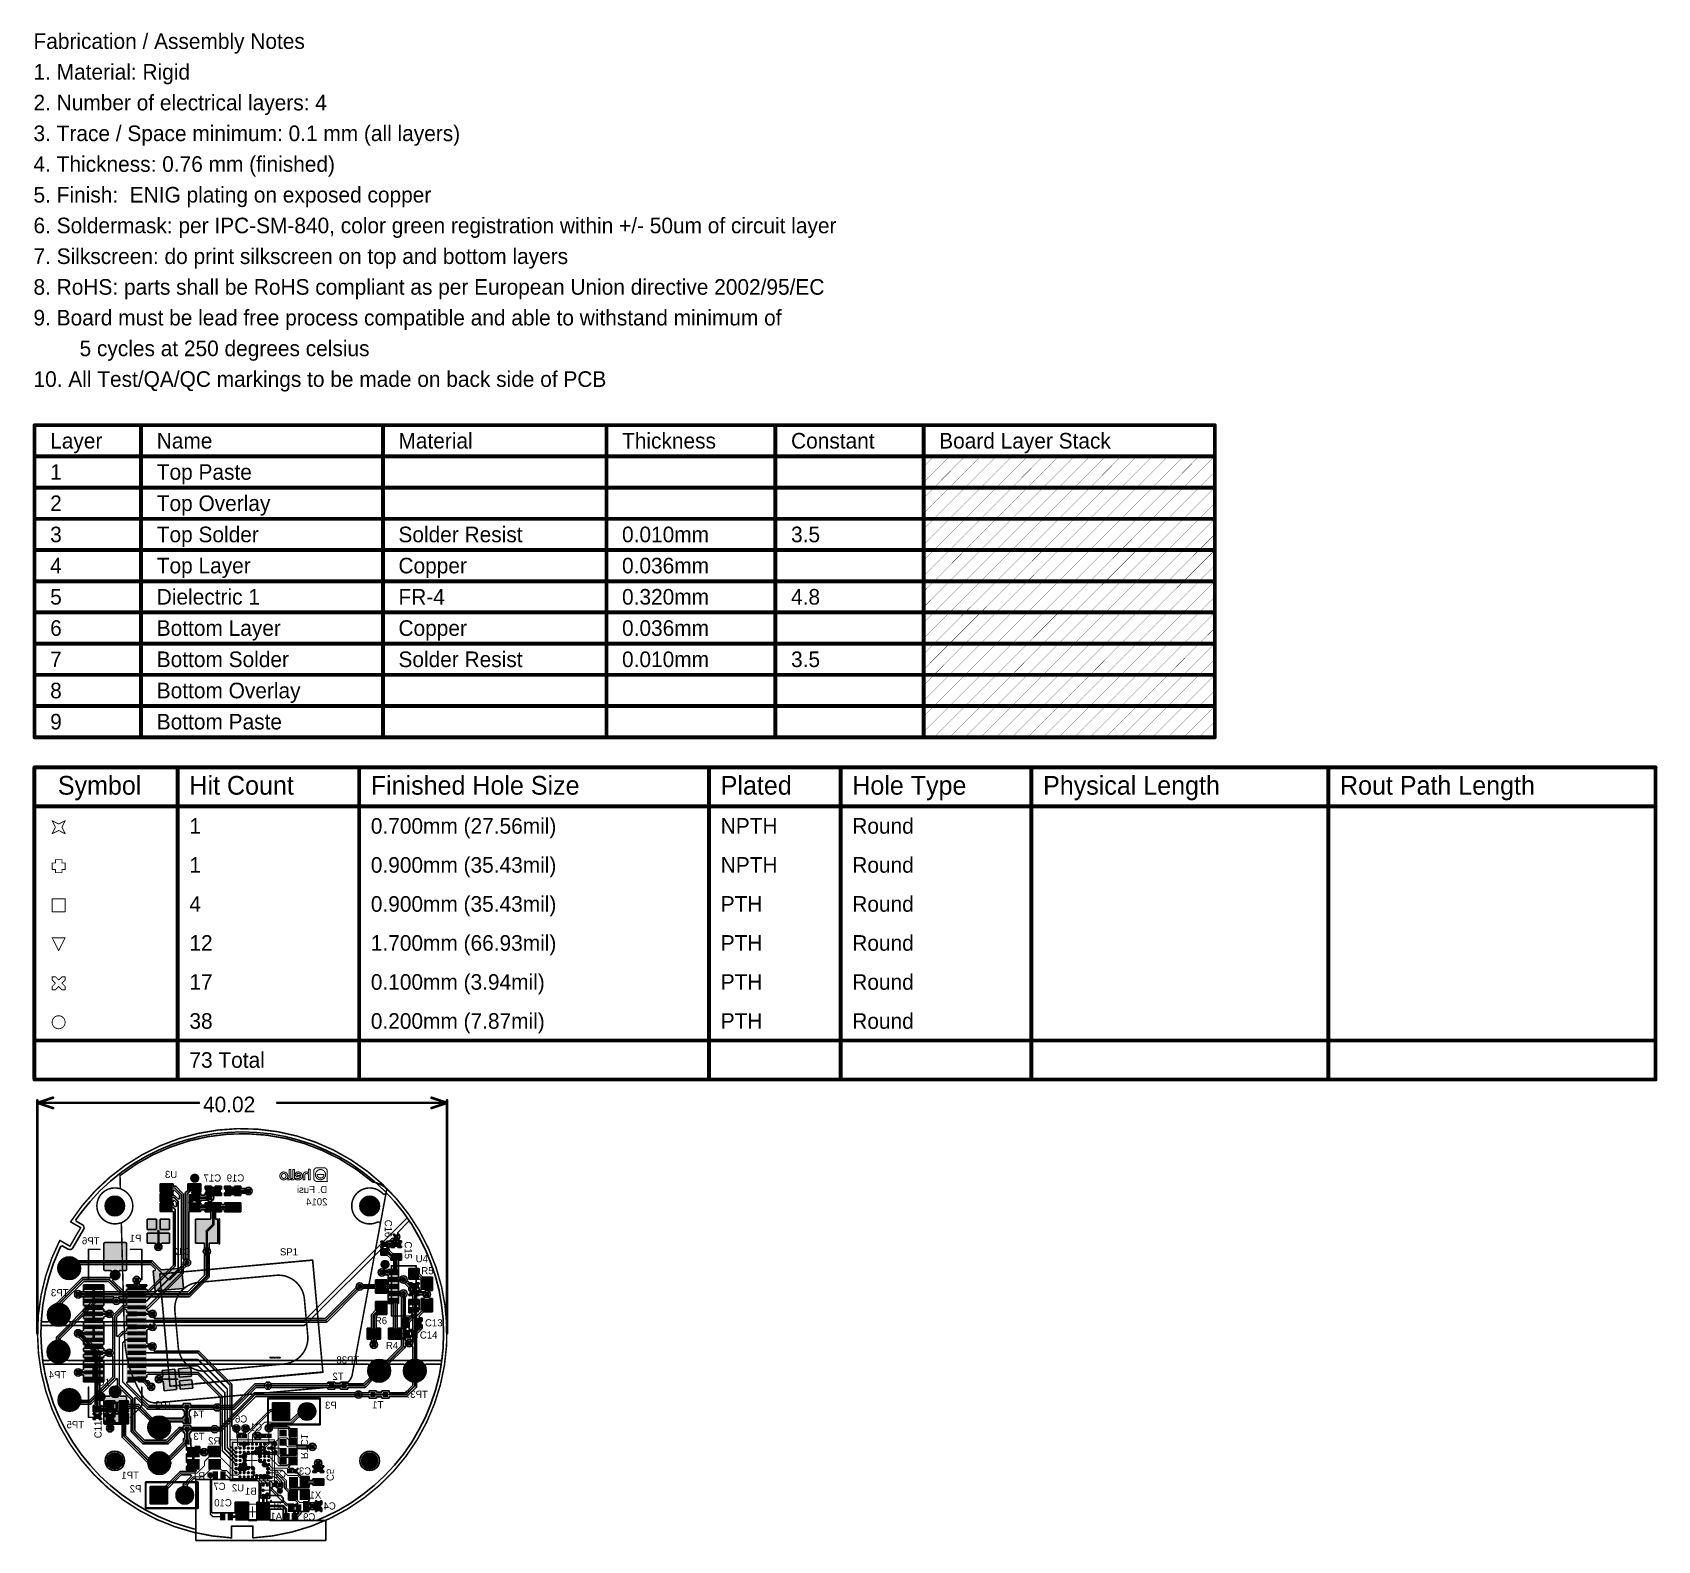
# Model space of a CAD drawing. Header units: millimetres. Extents: x 80 to 238, y 80 to 227.
import ezdxf

# ---------------------------------------------------------------- set-up
doc = ezdxf.new("R2010")
doc.units = ezdxf.units.MM
for name, color, linetype in [('BottomLayer', 5, 'Continuous'), ('BottomOverlay', 54, 'Continuous'), ('BottomPaste', 16, 'Continuous'), ('BottomSolder', 6, 'Continuous'), ('DrillDrawing', 1, 'Continuous'), ('DrillGuide', 244, 'Continuous'), ('KeepOutLayer', 6, 'Continuous'), ('Mechanical1', 6, 'Continuous'), ('Mechanical13', 56, 'Continuous'), ('Mechanical15', 56, 'Continuous'), ('MidLayer1', 16, 'Continuous'), ('MidLayer2', 76, 'Continuous'), ('MultiLayer', 9, 'Continuous'), ('PadHoleLayer', 156, 'Continuous'), ('TopLayer', 1, 'Continuous'), ('TopOverlay', 2, 'Continuous'), ('TopPaste', 8, 'Continuous'), ('TopSolder', 216, 'Continuous'), ('ViaHoleLayer', 16, 'Continuous')]:
    doc.layers.add(name, color=color, linetype=linetype)

msp = doc.modelspace()

# ---------------------------------------------------------------- texts
at = {"layer": 'BottomOverlay', "text_generation_flag": 2}
for s, rotation, p in [('U3', 360, (93.65, 115.17)), ('C17', 360, (97.94, 114.82)), ('C19', 360, (100.2, 114.82)), ('D. Fusi', 360, (108.3, 113.7)), ('2014', 360, (108.32, 112.5)), ('P1', 360, (90.15, 108.95)), ('TP6', 360, (86.06, 108.69)), ('C12', 360, (94.93, 107.64)), ('TP3', 360, (83.03, 103.62)), ('TP38', 360, (111.44, 97.06)), ('TP4', 360, (82.81, 95.61)), ('T2', 360, (109.91, 95.46)), ('TP37', 360, (118.13, 93.7)), ('TP2', 360, (93.2, 92.68)), ('T4', 360, (96.3, 91.76)), ('P3', 360, (109.24, 92.64)), ('T1', 360, (113.79, 92.68)), ('TP5', 360, (84.55, 90.74)), ('C6', 360, (100.49, 91.29)), ('C1', 360, (101.94, 90.5)), ('T3', 360, (96.32, 89.59)), ('R2', 360, (97.86, 89.16)), ('RTC1', 270, (105.73, 87.73)), ('TP1', 360, (89.91, 85.8)), ('R1', 360, (96.36, 85.74)), ('C2', 360, (104.27, 85.9)), ('C3', 360, (106.73, 86.21)), ('C5', 270, (108.24, 85.58)), ('P2', 360, (90.15, 84.48)), ('C7', 360, (98.38, 84.71)), ('U2', 360, (100.18, 84.57)), ('B1', 360, (101.41, 84.24)), ('X1', 360, (107.72, 83.87)), ('C10', 360, (98.98, 83.11)), ('C8', 360, (104.27, 82.83)), ('C4', 360, (109.14, 82.8)), ('A1', 360, (103.89, 81.8)), ('C9', 360, (107.14, 81.74))]:
    msp.add_text(s, height=0.7, rotation=rotation, dxfattribs=at).set_placement(p)
at = {"layer": 'DrillDrawing'}
for s, height, p in [('Fabrication / Assembly Notes', 1.524, (79.61, 225.42)), ('1. Material: Rigid', 1.524, (79.61, 222.42)), ('2. Number of electrical layers: 4', 1.524, (79.61, 219.42)), ('3. Trace / Space minimum: 0.1 mm (all layers)', 1.524, (79.61, 216.42)), ('4. Thickness: 0.76 mm (finished)', 1.524, (79.61, 213.42)), ('5. Finish:  ENIG plating on exposed copper', 1.524, (79.61, 210.42)), ('6. Soldermask: per IPC-SM-840, color green registration within +/- 50um of circuit layer', 1.524, (79.61, 207.42)), ('7. Silkscreen: do print silkscreen on top and bottom layers', 1.524, (79.61, 204.42)), ('8. RoHS: parts shall be RoHS compliant as per European Union directive 2002/95/EC', 1.524, (79.61, 201.42)), ('9. Board must be lead free process compatible and able to withstand minimum of', 1.524, (79.61, 198.42)), ('5 cycles at 250 degrees celsius', 1.524, (84.11, 195.42)), ('10. All Test/QA/QC markings to be made on back side of PCB', 1.524, (79.61, 192.42)), ('Layer', 1.524, (81.24, 186.4)), ('Name', 1.524, (91.65, 186.4)), ('Material', 1.524, (115.26, 186.4)), ('Thickness', 1.524, (137.1, 186.4)), ('Constant', 1.524, (153.61, 186.4)), ('Board Layer Stack', 1.524, (168.08, 186.4)), ('1', 1.52, (81.24, 183.35)), ('Top Paste', 1.524, (91.65, 183.35)), ('2', 1.52, (81.24, 180.3)), ('Top Overlay', 1.524, (91.65, 180.3)), ('3', 1.52, (81.24, 177.25)), ('Top Solder', 1.524, (91.65, 177.25)), ('Solder Resist', 1.524, (115.26, 177.25)), ('0.010mm', 1.524, (137.1, 177.25)), ('3.5', 1.524, (153.61, 177.25)), ('4', 1.52, (81.24, 174.21)), ('Top Layer', 1.524, (91.65, 174.21)), ('Copper', 1.524, (115.26, 174.21)), ('0.036mm', 1.524, (137.1, 174.21)), ('5', 1.52, (81.24, 171.16)), ('Dielectric 1', 1.524, (91.65, 171.16)), ('FR-4', 1.524, (115.26, 171.16)), ('0.320mm', 1.524, (137.1, 171.16)), ('4.8', 1.524, (153.61, 171.16)), ('6', 1.52, (81.24, 168.11)), ('Bottom Layer', 1.524, (91.65, 168.11)), ('Copper', 1.524, (115.26, 168.11)), ('0.036mm', 1.524, (137.1, 168.11)), ('7', 1.52, (81.24, 165.06)), ('Bottom Solder', 1.524, (91.65, 165.06)), ('Solder Resist', 1.524, (115.26, 165.06)), ('0.010mm', 1.524, (137.1, 165.06)), ('3.5', 1.524, (153.61, 165.06)), ('8', 1.52, (81.24, 162.01)), ('Bottom Overlay', 1.524, (91.65, 162.01)), ('9', 1.52, (81.24, 158.97)), ('Bottom Paste', 1.524, (91.65, 158.97)), ('Symbol', 1.829, (81.99, 152.6)), ('Hit Count', 1.829, (94.84, 152.6)), ('Finished Hole Size', 1.8288, (112.56, 152.6)), ('Plated', 1.829, (146.74, 152.6)), ('Hole Type', 1.829, (159.59, 152.6)), ('Physical Length', 1.8288, (178.23, 152.6)), ('Rout Path Length', 1.8288, (207.23, 152.6)), ('1', 1.52, (94.84, 148.79)), ('0.700mm (27.56mil)', 1.524, (112.56, 148.79)), ('NPTH', 1.524, (146.74, 148.79)), ('Round', 1.524, (159.59, 148.79)), ('1', 1.52, (94.84, 144.98)), ('0.900mm (35.43mil)', 1.524, (112.56, 144.98)), ('NPTH', 1.524, (146.74, 144.98)), ('Round', 1.524, (159.59, 144.98)), ('4', 1.52, (94.84, 141.17)), ('0.900mm (35.43mil)', 1.524, (112.56, 141.17)), ('PTH', 1.524, (146.74, 141.17)), ('Round', 1.524, (159.59, 141.17)), ('12', 1.524, (94.84, 137.36)), ('1.700mm (66.93mil)', 1.524, (112.56, 137.36)), ('PTH', 1.524, (146.74, 137.36)), ('Round', 1.524, (159.59, 137.36)), ('17', 1.524, (94.84, 133.55)), ('0.100mm (3.94mil)', 1.524, (112.56, 133.55)), ('PTH', 1.524, (146.74, 133.55)), ('Round', 1.524, (159.59, 133.55)), ('38', 1.524, (94.84, 129.74)), ('0.200mm (7.87mil)', 1.524, (112.56, 129.74)), ('PTH', 1.524, (146.74, 129.74)), ('Round', 1.524, (159.59, 129.74)), ('73 Total', 1.524, (94.84, 125.93)), ('40.02', 1.524, (96.17, 121.59))]:
    msp.add_text(s, height=height, dxfattribs=at).set_placement(p)
at = {"layer": 'TopOverlay'}
for s, rotation, p in [('C16', 270, (113.92, 111.1)), ('SP1', 360, (103.68, 107.61)), ('C15', 270, (115.87, 108.98)), ('U4', 360, (116.94, 106.94)), ('R5', 360, (117.49, 105.77)), ('R6', 360, (112.95, 100.9)), ('C14', 360, (117.35, 99.49)), ('C13', 360, (117.85, 100.68)), ('R4', 360, (114.04, 98.47)), ('C11', 90, (86.26, 89.76))]:
    msp.add_text(s, height=0.7, rotation=rotation, dxfattribs=at).set_placement(p)
msp.add_text('U1', height=0.7, dxfattribs=at).set_placement((85.88, 94.89))

# ---------------------------------------------------------------- linework, layer by layer
at = {"layer": 'BottomLayer'}
for p, q in [((94.46, 118.87), (95.82, 119.22)), ((95.82, 119.22), (97.2, 119.47)), ((97.2, 119.47), (98.6, 119.62)), ((98.6, 119.62), (100, 119.67)), ((100, 119.67), (101.4, 119.62)), ((101.4, 119.62), (102.8, 119.47)), ((102.8, 119.47), (104.18, 119.22)), ((104.18, 119.22), (105.54, 118.87)), ((90.57, 117.26), (91.83, 117.89)), ((91.83, 117.89), (93.13, 118.43)), ((93.13, 118.43), (94.46, 118.87)), ((105.54, 118.87), (106.87, 118.43)), ((106.87, 118.43), (108.17, 117.89)), ((108.17, 117.89), (109.43, 117.26)), ((88.21, 115.75), (89.37, 116.55)), ((89.37, 116.55), (90.57, 117.26)), ((109.43, 117.26), (110.63, 116.55)), ((110.63, 116.55), (111.79, 115.75)), ((86.09, 113.91), (87.12, 114.87)), ((87.12, 114.87), (88.21, 115.75)), ((93.24, 114.6), (91.99, 114.6)), ((91.99, 114.6), (91.99, 113.8)), ((93.24, 114.38), (93.24, 114.6)), ((93.41, 114.38), (93.24, 114.38)), ((93.47, 114.37), (93.41, 114.38)), ((93.53, 114.33), (93.47, 114.37)), ((94.18, 113.68), (93.53, 114.33)), ((95.94, 114.6), (94.69, 114.6)), ((94.69, 114.6), (94.69, 113.95)), ((95.94, 113.8), (95.94, 114.6)), ((96.99, 114.36), (96.37, 114.36)), ((96.37, 114.36), (96.37, 114.08)), ((96.99, 114.08), (96.99, 114.36)), ((97.97, 114.36), (97.34, 114.36)), ((97.34, 114.36), (97.34, 114.08)), ((97.97, 114.08), (97.97, 114.36)), ((98.9, 114.36), (98.27, 114.36)), ((98.27, 114.36), (98.27, 114.08)), ((98.9, 114.08), (98.9, 114.36)), ((99.87, 114.36), (99.25, 114.36)), ((99.25, 114.36), (99.25, 113.91)), ((99.87, 114.14), (99.87, 114.36)), ((111.79, 115.75), (112.88, 114.87)), ((112.88, 114.87), (113.91, 113.91)), ((84.25, 111.79), (85.13, 112.88)), ((85.13, 112.88), (86.09, 113.91)), ((86.73, 112.92), (86.63, 112.69)), ((86.88, 113.12), (86.73, 112.92)), ((87.08, 113.27), (86.88, 113.12)), ((87.31, 113.37), (87.08, 113.27)), ((87.55, 113.4), (87.31, 113.37)), ((87.8, 113.37), (87.55, 113.4)), ((88.03, 113.27), (87.8, 113.37)), ((88.23, 113.12), (88.03, 113.27)), ((88.38, 112.92), (88.23, 113.12)), ((88.48, 112.69), (88.38, 112.92)), ((91.99, 113.8), (93.24, 113.8)), ((93.24, 113.65), (91.99, 113.65)), ((91.99, 113.65), (91.99, 112.85)), ((91.99, 112.85), (93.24, 112.85)), ((93.24, 112.7), (91.99, 112.7)), ((91.99, 112.7), (91.99, 111.9)), ((93.24, 113.95), (93.36, 114)), ((93.24, 113.8), (93.24, 113.95)), ((93.24, 113.43), (93.24, 113.65)), ((93.36, 113.43), (93.24, 113.43)), ((93.24, 112.95), (93.36, 113)), ((93.24, 112.85), (93.24, 112.95)), ((93.24, 112.48), (93.24, 112.7)), ((93.36, 114), (93.87, 113.48)), ((93.42, 113.42), (93.36, 113.43)), ((93.36, 113), (93.57, 112.79)), ((93.48, 113.38), (93.42, 113.42)), ((93.76, 113.11), (93.48, 113.38)), ((93.57, 112.79), (93.57, 112.41)), ((93.87, 113.15), (93.76, 113.11)), ((93.87, 113.48), (93.87, 113.15)), ((94.22, 113.63), (94.18, 113.68)), ((94.23, 113.56), (94.22, 113.63)), ((94.23, 107.23), (94.23, 113.56)), ((94.43, 113.68), (94.42, 113.61)), ((94.42, 113.61), (94.42, 107.24)), ((94.47, 113.74), (94.43, 113.68)), ((94.69, 113.95), (94.47, 113.74)), ((94.78, 112.7), (94.78, 112.85)), ((94.78, 112.85), (95.14, 112.85)), ((95.94, 112.7), (94.78, 112.7)), ((95.04, 113.7), (95.11, 113.8)), ((95.06, 113.65), (95.04, 113.7)), ((95.94, 113.65), (95.06, 113.65)), ((95.11, 113.8), (95.94, 113.8)), ((95.14, 112.85), (95.14, 113.25)), ((95.14, 113.25), (95.49, 113.25)), ((95.49, 113.25), (95.49, 112.85)), ((95.49, 112.85), (95.94, 112.85)), ((95.94, 113.48), (95.94, 113.65)), ((96.37, 113.48), (95.94, 113.48)), ((95.94, 112.85), (95.94, 113.02)), ((95.94, 113.02), (96.58, 113.02)), ((95.94, 112.53), (95.94, 112.7)), ((96.37, 114.08), (96.99, 114.08)), ((97.97, 113.73), (96.37, 113.73)), ((96.37, 113.73), (96.37, 113.48)), ((97.97, 112.76), (96.37, 112.76)), ((96.37, 112.76), (96.37, 112.53)), ((96.58, 113.02), (96.6, 112.99)), ((96.6, 112.99), (96.67, 112.94)), ((96.67, 112.94), (96.67, 113.25)), ((96.67, 113.25), (96.85, 113.25)), ((96.85, 113.25), (96.85, 113.42)), ((96.85, 113.42), (97.23, 113.42)), ((97.15, 113.07), (97.02, 113.07)), ((97.02, 113.07), (97.02, 112.94)), ((97.02, 112.94), (97.1, 112.99)), ((97.1, 112.99), (97.15, 113.07)), ((97.23, 113.42), (97.26, 113.46)), ((97.26, 113.46), (97.97, 113.46)), ((97.34, 114.08), (97.97, 114.08)), ((97.97, 113.46), (97.97, 113.73)), ((97.97, 112.54), (97.97, 112.76)), ((98.27, 114.08), (98.9, 114.08)), ((98.9, 113.73), (98.27, 113.73)), ((98.27, 113.73), (98.27, 113.46)), ((98.27, 113.46), (98.9, 113.46)), ((99.87, 112.76), (98.27, 112.76)), ((98.27, 112.76), (98.27, 112.54)), ((98.9, 113.46), (98.9, 113.73)), ((99.25, 113.91), (99.25, 113.46)), ((99.25, 113.46), (99.87, 113.46)), ((100.35, 114.14), (99.87, 114.14)), ((99.87, 113.46), (99.87, 113.68)), ((99.87, 113.68), (100.34, 113.68)), ((99.87, 111.86), (99.87, 112.76)), ((100.34, 113.68), (100.36, 113.65)), ((100.36, 114.15), (100.35, 114.14)), ((100.43, 114.21), (100.36, 114.15)), ((100.36, 113.65), (100.43, 113.6)), ((100.43, 113.9), (100.43, 114.21)), ((100.43, 113.6), (100.43, 113.9)), ((100.86, 114.15), (100.78, 114.21)), ((100.78, 114.21), (100.78, 114.08)), ((100.78, 114.08), (100.91, 114.08)), ((100.91, 113.73), (100.78, 113.73)), ((100.78, 113.73), (100.78, 113.6)), ((100.78, 113.6), (100.86, 113.65)), ((100.91, 114.08), (100.86, 114.15)), ((100.86, 113.65), (100.91, 113.73)), ((111.62, 112.92), (111.52, 112.69)), ((111.77, 113.12), (111.62, 112.92)), ((111.97, 113.27), (111.77, 113.12)), ((112.2, 113.37), (111.97, 113.27)), ((112.44, 113.4), (112.2, 113.37)), ((112.69, 113.37), (112.44, 113.4)), ((112.92, 113.27), (112.69, 113.37)), ((113.12, 113.12), (112.92, 113.27)), ((113.27, 112.92), (113.12, 113.12)), ((113.37, 112.69), (113.27, 112.92)), ((113.91, 113.91), (114.87, 112.88)), ((114.87, 112.88), (115.75, 111.79)), ((83.76, 111.08), (84.25, 111.79)), ((86.63, 112.69), (86.6, 112.44)), ((86.6, 112.44), (86.63, 112.2)), ((86.63, 112.2), (86.73, 111.97)), ((86.73, 111.97), (86.88, 111.77)), ((86.88, 111.77), (87.08, 111.62)), ((87.08, 111.62), (87.31, 111.52)), ((87.31, 111.52), (87.55, 111.49)), ((87.55, 111.49), (87.8, 111.52)), ((87.8, 111.52), (88.03, 111.62)), ((88.03, 111.62), (88.23, 111.77)), ((88.23, 111.77), (88.38, 111.97)), ((88.38, 111.97), (88.48, 112.2)), ((88.51, 112.44), (88.48, 112.69)), ((88.48, 112.2), (88.51, 112.44)), ((91.64, 111.14), (90.72, 111.14)), ((90.72, 111.14), (90.72, 110.15)), ((91.64, 110.15), (91.64, 111.14)), ((91.99, 111.9), (93.24, 111.9)), ((92.91, 111.14), (91.99, 111.14)), ((91.99, 111.14), (91.99, 110.15)), ((92.91, 110.15), (92.91, 111.14)), ((93.25, 112.48), (93.24, 112.48)), ((93.24, 111.9), (93.24, 111.9)), ((93.24, 111.9), (93.24, 111.9)), ((93.24, 111.9), (93.27, 111.87)), ((93.32, 112.47), (93.25, 112.48)), ((93.27, 111.87), (93.27, 106.66)), ((93.38, 112.43), (93.32, 112.47)), ((93.45, 112.36), (93.38, 112.43)), ((93.57, 112.41), (93.45, 112.36)), ((94.78, 107.21), (94.78, 111.9)), ((94.78, 111.9), (95.94, 111.9)), ((96.94, 111.14), (95.44, 111.14)), ((95.44, 111.14), (95.44, 108.81)), ((96.37, 112.53), (95.94, 112.53)), ((95.94, 111.9), (95.94, 112.07)), ((95.94, 112.07), (96.37, 112.07)), ((96.37, 112.07), (96.37, 111.86)), ((96.37, 111.86), (96.94, 111.86)), ((96.94, 111.86), (96.94, 111.14)), ((97.4, 111.14), (97.4, 111.86)), ((97.4, 111.86), (97.97, 111.86)), ((97.63, 111.14), (97.4, 111.14)), ((97.63, 108.81), (97.63, 111.14)), ((98.27, 112.54), (97.97, 112.54)), ((97.97, 111.86), (97.97, 112.08)), ((97.97, 112.08), (98.27, 112.08)), ((98.27, 112.08), (98.27, 111.86)), ((98.27, 111.86), (99.87, 111.86)), ((111.52, 112.69), (111.49, 112.44)), ((111.49, 112.44), (111.52, 112.2)), ((111.52, 112.2), (111.62, 111.97)), ((111.62, 111.97), (111.77, 111.77)), ((111.77, 111.77), (111.97, 111.62)), ((111.97, 111.62), (112.2, 111.52)), ((112.2, 111.52), (112.44, 111.49)), ((112.44, 111.49), (112.69, 111.52)), ((112.69, 111.52), (112.92, 111.62)), ((112.92, 111.62), (113.12, 111.77)), ((113.12, 111.77), (113.27, 111.97)), ((113.27, 111.97), (113.37, 112.2)), ((113.4, 112.44), (113.37, 112.69)), ((113.37, 112.2), (113.4, 112.44)), ((115.75, 111.79), (116.55, 110.63)), ((83.46, 108.34), (84.51, 110.15)), ((83.79, 110.95), (83.76, 111.08)), ((84.38, 110.61), (83.79, 110.95)), ((84.48, 110.52), (84.38, 110.61)), ((84.38, 110.61), (84.38, 110.61)), ((84.54, 110.41), (84.48, 110.52)), ((84.51, 110.15), (84.55, 110.28)), ((84.51, 110.15), (84.51, 110.15)), ((84.55, 110.28), (84.54, 110.41)), ((90.72, 110.15), (91.64, 110.15)), ((92.91, 109.8), (90.72, 109.8)), ((90.72, 109.8), (90.72, 108.81)), ((91.99, 110.15), (92.91, 110.15)), ((92.91, 108.81), (92.91, 109.8)), ((114.78, 109.68), (114.73, 109.6)), ((114.73, 109.6), (114.86, 109.6)), ((114.86, 109.73), (114.78, 109.68)), ((114.86, 109.6), (114.86, 109.73)), ((115.28, 109.68), (115.21, 109.73)), ((115.21, 109.73), (115.21, 109.6)), ((115.21, 109.6), (115.33, 109.6)), ((115.33, 109.6), (115.28, 109.68)), ((116.55, 110.63), (117.26, 109.43)), ((81.57, 106.87), (82.11, 108.17)), ((82.11, 108.17), (82.29, 108.53)), ((82.29, 108.53), (82.41, 108.56)), ((82.41, 108.56), (83, 108.22)), ((83, 108.22), (83, 108.22)), ((83, 108.22), (83.13, 108.18)), ((83.13, 108.18), (83.26, 108.19)), ((83.26, 108.19), (83.38, 108.24)), ((83.38, 108.24), (83.46, 108.34)), ((86.51, 108.83), (86.48, 108.75)), ((86.48, 108.75), (86.48, 106.25)), ((86.59, 108.86), (86.51, 108.83)), ((88.59, 108.86), (86.59, 108.86)), ((88.67, 108.83), (88.59, 108.86)), ((88.7, 108.75), (88.67, 108.83)), ((88.7, 106.25), (88.7, 108.75)), ((90.72, 108.81), (91.48, 108.81)), ((91.48, 108.81), (91.56, 108.69)), ((91.56, 108.69), (91.5, 108.61)), ((91.5, 108.61), (92.11, 108.61)), ((91.63, 108.27), (91.5, 108.27)), ((91.5, 108.27), (91.56, 108.19)), ((91.56, 108.19), (91.63, 108.14)), ((91.63, 108.14), (91.63, 108.27)), ((92.11, 108.27), (91.98, 108.27)), ((91.98, 108.27), (91.98, 108.14)), ((91.98, 108.14), (92.06, 108.19)), ((92.06, 108.69), (92.14, 108.81)), ((92.11, 108.61), (92.06, 108.69)), ((92.06, 108.19), (92.11, 108.27)), ((92.14, 108.81), (92.91, 108.81)), ((95.44, 108.81), (96.31, 108.81)), ((96.22, 108.14), (96.19, 108)), ((96.19, 108), (96.22, 107.86)), ((96.3, 108.25), (96.22, 108.14)), ((96.31, 108.26), (96.3, 108.25)), ((96.31, 108.81), (96.31, 108.26)), ((96.76, 108.28), (96.76, 108.81)), ((96.76, 108.81), (97.63, 108.81)), ((96.8, 108.25), (96.76, 108.28)), ((96.88, 108.14), (96.8, 108.25)), ((96.91, 108), (96.88, 108.14)), ((96.88, 107.86), (96.91, 108)), ((114.86, 109.25), (114.73, 109.25)), ((114.73, 109.25), (114.78, 109.18)), ((114.78, 109.18), (114.86, 109.12)), ((114.86, 109.12), (114.86, 109.25)), ((115.33, 109.25), (115.21, 109.25)), ((115.21, 109.25), (115.21, 109.12)), ((115.21, 109.12), (115.28, 109.18)), ((115.28, 109.18), (115.33, 109.25)), ((117.26, 109.43), (117.89, 108.17)), ((117.89, 108.17), (118.43, 106.87)), ((81.13, 105.54), (81.57, 106.87)), ((82.03, 106.65), (82, 106.36)), ((82, 106.36), (82.03, 106.08)), ((82.14, 106.92), (82.03, 106.65)), ((82.32, 107.15), (82.14, 106.92)), ((82.55, 107.32), (82.32, 107.15)), ((82.82, 107.44), (82.55, 107.32)), ((83.1, 107.47), (82.82, 107.44)), ((83.39, 107.44), (83.1, 107.47)), ((83.66, 107.32), (83.39, 107.44)), ((83.89, 107.15), (83.66, 107.32)), ((84.07, 106.92), (83.89, 107.15)), ((84.18, 106.65), (84.07, 106.92)), ((84.21, 106.36), (84.18, 106.65)), ((84.18, 106.08), (84.21, 106.36)), ((93.27, 106.66), (90.81, 104.19)), ((94.31, 107.18), (94.23, 107.23)), ((94.23, 106.58), (94.35, 106.65)), ((94.23, 105.91), (94.23, 106.58)), ((94.42, 107.24), (94.31, 107.18)), ((94.35, 106.65), (94.46, 106.58)), ((94.46, 106.58), (94.6, 106.55)), ((94.6, 106.55), (94.73, 106.58)), ((94.73, 106.58), (94.85, 106.65)), ((94.85, 107.16), (94.78, 107.21)), ((94.93, 107.04), (94.85, 107.16)), ((94.85, 106.65), (94.93, 106.77)), ((94.95, 106.91), (94.93, 107.04)), ((94.93, 106.77), (94.95, 106.91)), ((96.22, 107.86), (96.3, 107.75)), ((96.3, 107.75), (96.41, 107.67)), ((96.41, 107.67), (96.55, 107.64)), ((96.55, 107.64), (96.69, 107.67)), ((96.69, 107.67), (96.8, 107.75)), ((96.8, 107.75), (96.88, 107.86)), ((118.43, 106.87), (118.87, 105.54)), ((80.78, 104.18), (81.13, 105.54)), ((84.32, 105.38), (81.95, 103.01)), ((82.03, 106.08), (82.14, 105.81)), ((82.14, 105.81), (82.32, 105.58)), ((82.32, 105.58), (82.55, 105.4)), ((82.41, 102.97), (84.52, 105.08)), ((82.55, 105.4), (82.82, 105.29)), ((82.82, 105.29), (83.1, 105.25)), ((83.1, 105.25), (83.39, 105.29)), ((83.39, 105.29), (83.66, 105.4)), ((83.66, 105.4), (83.89, 105.58)), ((83.89, 105.58), (84.07, 105.81)), ((84.07, 105.81), (84.18, 106.08)), ((84.38, 105.42), (84.32, 105.38)), ((84.45, 105.44), (84.38, 105.42)), ((87, 105.44), (84.45, 105.44)), ((84.52, 105.08), (86.93, 105.08)), ((86.48, 106.25), (86.51, 106.17)), ((86.51, 106.17), (86.59, 106.14)), ((86.59, 106.14), (87.19, 106.14)), ((86.93, 105.08), (88.32, 103.68)), ((87.07, 105.42), (87, 105.44)), ((87.09, 105.41), (87.07, 105.42)), ((87.18, 105.5), (87.09, 105.41)), ((87.17, 105.88), (87.13, 105.7)), ((87.13, 105.7), (87.17, 105.52)), ((87.27, 106.02), (87.17, 105.88)), ((87.17, 105.52), (87.18, 105.5)), ((87.19, 106.14), (87.27, 106.02)), ((87.34, 105.17), (87.41, 105.28)), ((88.52, 103.99), (87.34, 105.17)), ((87.41, 105.28), (87.59, 105.24)), ((87.59, 105.24), (87.77, 105.28)), ((87.77, 105.28), (87.91, 105.38)), ((87.91, 106.02), (87.99, 106.14)), ((88.01, 105.88), (87.91, 106.02)), ((87.91, 105.38), (88.01, 105.52)), ((87.99, 106.14), (88.59, 106.14)), ((88.05, 105.7), (88.01, 105.88)), ((88.01, 105.52), (88.05, 105.7)), ((88.59, 106.14), (88.67, 106.17)), ((88.67, 106.17), (88.7, 106.25)), ((89.44, 105.47), (89.39, 105.39)), ((89.39, 105.39), (89.52, 105.39)), ((89.99, 105.04), (89.39, 105.04)), ((89.39, 105.04), (89.44, 104.96)), ((89.52, 105.52), (89.44, 105.47)), ((89.44, 104.96), (89.46, 104.95)), ((89.46, 104.95), (89.46, 104.75)), ((89.52, 105.39), (89.52, 105.52)), ((89.94, 105.47), (89.86, 105.52)), ((89.86, 105.52), (89.86, 105.39)), ((89.86, 105.39), (89.99, 105.39)), ((89.92, 104.95), (89.94, 104.96)), ((89.92, 104.75), (89.92, 104.95)), ((89.99, 105.39), (89.94, 105.47)), ((89.94, 104.96), (89.99, 105.04)), ((90.81, 102.41), (94.18, 105.79)), ((94.18, 105.79), (94.22, 105.84)), ((94.22, 105.84), (94.23, 105.91)), ((111.22, 104.83), (111.15, 104.71)), ((111.34, 104.9), (111.22, 104.83)), ((111.47, 104.93), (111.34, 104.9)), ((111.61, 104.9), (111.47, 104.93)), ((111.73, 104.83), (111.61, 104.9)), ((111.8, 104.71), (111.73, 104.83)), ((113.3, 106.09), (113.27, 105.95)), ((113.27, 105.95), (113.3, 105.81)), ((113.37, 106.2), (113.3, 106.09)), ((113.3, 105.81), (113.37, 105.7)), ((113.49, 106.28), (113.37, 106.2)), ((113.37, 105.7), (113.49, 105.62)), ((113.63, 106.31), (113.49, 106.28)), ((113.49, 105.62), (113.63, 105.59)), ((113.76, 106.28), (113.63, 106.31)), ((113.63, 105.59), (113.76, 105.62)), ((113.88, 106.2), (113.76, 106.28)), ((113.76, 105.62), (113.88, 105.7)), ((113.96, 106.09), (113.88, 106.2)), ((113.88, 105.7), (113.96, 105.81)), ((113.98, 105.95), (113.96, 106.09)), ((113.96, 105.81), (113.98, 105.95)), ((115.42, 105.4), (115.39, 105.26)), ((115.39, 105.26), (115.42, 105.13)), ((115.49, 105.52), (115.42, 105.4)), ((115.42, 105.13), (115.49, 105.01)), ((115.61, 105.59), (115.49, 105.52)), ((115.49, 105.01), (115.61, 104.94)), ((115.75, 105.62), (115.61, 105.59)), ((115.61, 104.94), (115.75, 104.91)), ((115.88, 105.59), (115.75, 105.62)), ((115.75, 104.91), (115.83, 104.93)), ((115.83, 104.93), (116.67, 104.09)), ((116, 105.52), (115.88, 105.59)), ((116.08, 105.4), (116, 105.52)), ((116.1, 105.26), (116.08, 105.4)), ((116.09, 105.18), (116.1, 105.26)), ((116.98, 104.29), (116.09, 105.18)), ((118.87, 105.54), (119.22, 104.18)), ((80.53, 102.8), (80.78, 104.18)), ((83.65, 103.95), (83.62, 103.81)), ((83.62, 103.81), (83.65, 103.67)), ((83.72, 104.06), (83.65, 103.95)), ((83.65, 103.67), (83.72, 103.56)), ((83.84, 104.14), (83.72, 104.06)), ((83.72, 103.56), (83.84, 103.48)), ((83.98, 104.17), (83.84, 104.14)), ((83.84, 103.48), (83.98, 103.45)), ((84.11, 104.14), (83.98, 104.17)), ((83.98, 103.45), (84.11, 103.48)), ((84.23, 104.06), (84.11, 104.14)), ((84.11, 103.48), (84.23, 103.56)), ((84.24, 104.04), (84.23, 104.06)), ((84.23, 103.56), (84.24, 103.58)), ((84.4, 104.04), (84.24, 104.04)), ((84.24, 103.58), (84.49, 103.58)), ((84.49, 104.13), (84.4, 104.04)), ((86.49, 104.75), (84.49, 104.75)), ((84.49, 104.75), (84.49, 104.15)), ((84.49, 104.15), (84.49, 104.15)), ((84.49, 104.15), (84.49, 104.13)), ((84.49, 103.58), (84.49, 103.51)), ((84.49, 103.51), (84.49, 103.51)), ((84.49, 103.51), (84.49, 103.48)), ((84.49, 103.48), (84.49, 103.48)), ((84.49, 103.48), (84.49, 102.93)), ((86.49, 104.15), (86.49, 104.75)), ((86.49, 104.11), (86.49, 104.15)), ((86.49, 104.15), (86.49, 104.15)), ((86.49, 104.15), (86.49, 104.15)), ((86.49, 103.51), (86.49, 104.11)), ((86.49, 104.11), (86.49, 104.11)), ((86.49, 103.48), (86.49, 103.51)), ((86.49, 103.51), (86.49, 103.51)), ((86.49, 103.51), (86.49, 103.51)), ((86.49, 102.93), (86.49, 103.48)), ((86.49, 103.48), (86.49, 103.48)), ((87.37, 103.31), (87.34, 103.17)), ((87.45, 103.43), (87.37, 103.31)), ((87.56, 103.5), (87.45, 103.43)), ((87.7, 103.53), (87.56, 103.5)), ((87.84, 103.5), (87.7, 103.53)), ((87.95, 103.43), (87.84, 103.5)), ((88, 103.35), (87.95, 103.43)), ((88.69, 103.35), (88, 103.35)), ((88.32, 103.68), (88.38, 103.65)), ((88.38, 103.65), (88.45, 103.63)), ((88.45, 103.63), (88.69, 103.63)), ((88.6, 103.99), (88.52, 103.99)), ((88.69, 104.08), (88.6, 103.99)), ((89.46, 104.75), (88.69, 104.75)), ((88.69, 104.75), (88.69, 104.62)), ((88.69, 104.62), (90.69, 104.62)), ((90.69, 104.27), (88.69, 104.27)), ((88.69, 104.27), (88.69, 104.2)), ((88.69, 104.2), (88.69, 104.2)), ((88.69, 104.2), (88.69, 104.2)), ((88.69, 104.2), (88.69, 104.15)), ((88.69, 104.15), (88.69, 104.13)), ((88.69, 104.13), (88.69, 104.11)), ((88.69, 104.11), (88.69, 104.08)), ((88.69, 103.63), (88.69, 103.51)), ((88.69, 103.51), (88.69, 103.51)), ((88.69, 103.51), (88.69, 103.47)), ((88.69, 103.47), (88.69, 103.47)), ((88.69, 103.47), (88.69, 103.35)), ((90.69, 104.75), (89.92, 104.75)), ((90.69, 104.62), (90.69, 104.75)), ((90.69, 104.24), (90.69, 104.27)), ((90.81, 104.19), (90.69, 104.24)), ((111.14, 104.49), (108.1, 101.45)), ((108.3, 101.14), (111.39, 104.24)), ((111.15, 104.71), (111.12, 104.58)), ((111.12, 104.58), (111.14, 104.49)), ((111.39, 104.24), (111.47, 104.22)), ((111.47, 104.22), (111.61, 104.25)), ((111.61, 104.25), (111.73, 104.32)), ((111.73, 104.32), (111.8, 104.44)), ((111.83, 104.58), (111.8, 104.71)), ((111.8, 104.44), (111.83, 104.58)), ((115.42, 104.03), (115.39, 103.89)), ((115.39, 103.89), (115.42, 103.76)), ((115.49, 104.15), (115.42, 104.03)), ((115.42, 103.76), (115.49, 103.64)), ((115.61, 104.22), (115.49, 104.15)), ((115.49, 103.64), (115.57, 103.59)), ((115.57, 103.59), (115.57, 98.79)), ((115.75, 104.25), (115.61, 104.22)), ((115.88, 104.22), (115.75, 104.25)), ((116, 104.15), (115.88, 104.22)), ((115.92, 103.59), (116, 103.64)), ((115.92, 99.33), (115.92, 103.59)), ((116.08, 104.03), (116, 104.15)), ((116, 103.64), (116.08, 103.76)), ((116.1, 103.89), (116.08, 104.03)), ((116.08, 103.76), (116.1, 103.89)), ((116.67, 104.09), (116.67, 99.38)), ((117.01, 104.23), (116.98, 104.29)), ((117.03, 104.16), (117.01, 104.23)), ((117.03, 97.44), (117.03, 104.16)), ((117.77, 104.07), (117.72, 103.99)), ((117.72, 103.99), (117.85, 103.99)), ((117.85, 103.64), (117.72, 103.64)), ((117.72, 103.64), (117.77, 103.56)), ((117.85, 104.12), (117.77, 104.07)), ((117.77, 103.56), (117.85, 103.51)), ((117.85, 103.99), (117.85, 104.12)), ((117.85, 103.51), (117.85, 103.64)), ((118.28, 104.07), (118.2, 104.12)), ((118.2, 104.12), (118.2, 103.99)), ((118.2, 103.99), (118.33, 103.99)), ((118.33, 103.64), (118.2, 103.64)), ((118.2, 103.64), (118.2, 103.51)), ((118.2, 103.51), (118.28, 103.56)), ((118.33, 103.99), (118.28, 104.07)), ((118.28, 103.56), (118.33, 103.64)), ((119.22, 104.18), (119.47, 102.8)), ((80.38, 101.4), (80.53, 102.8)), ((81, 102.09), (80.97, 101.8)), ((80.97, 101.8), (81, 101.51)), ((81.11, 102.35), (81, 102.09)), ((81.29, 102.58), (81.11, 102.35)), ((81.52, 102.76), (81.29, 102.58)), ((81.79, 102.87), (81.52, 102.76)), ((81.9, 102.89), (81.79, 102.87)), ((81.91, 102.95), (81.9, 102.89)), ((81.9, 102.89), (81.9, 102.89)), ((81.95, 103.01), (81.91, 102.95)), ((82.43, 102.84), (82.41, 102.97)), ((82.63, 102.76), (82.43, 102.84)), ((82.86, 102.58), (82.63, 102.76)), ((83.04, 102.35), (82.86, 102.58)), ((83.15, 102.09), (83.04, 102.35)), ((83.18, 101.8), (83.15, 102.09)), ((83.15, 101.51), (83.18, 101.8)), ((84.49, 102.93), (84.49, 102.93)), ((84.49, 102.93), (84.49, 102.93)), ((84.49, 102.93), (84.49, 102.88)), ((84.49, 102.88), (84.49, 102.86)), ((84.49, 102.86), (84.49, 102.84)), ((84.49, 102.84), (84.49, 102.79)), ((84.49, 102.79), (84.49, 102.79)), ((84.49, 102.79), (84.49, 102.79)), ((84.49, 102.79), (84.49, 102.72)), ((84.49, 102.72), (86.49, 102.72)), ((86.49, 102.37), (84.49, 102.37)), ((84.49, 102.37), (84.49, 102.24)), ((84.49, 102.24), (84.49, 102.24)), ((84.49, 102.24), (84.49, 102.21)), ((84.49, 102.21), (84.49, 102.21)), ((84.49, 102.21), (84.49, 102.08)), ((84.49, 102.08), (85.49, 102.08)), ((85.49, 101.73), (84.49, 101.73)), ((84.49, 101.73), (84.49, 101.61)), ((84.49, 101.61), (84.49, 101.61)), ((84.49, 101.61), (84.49, 101.57)), ((85.49, 102.08), (85.49, 101.73)), ((86.49, 102.88), (86.49, 102.93)), ((86.49, 102.93), (86.49, 102.93)), ((86.49, 102.93), (86.49, 102.93)), ((86.49, 102.86), (86.49, 102.88)), ((86.49, 102.84), (86.49, 102.86)), ((86.49, 102.79), (86.49, 102.84)), ((86.49, 102.72), (86.49, 102.79)), ((86.49, 102.79), (86.49, 102.79)), ((86.49, 102.79), (86.49, 102.79)), ((86.49, 102.24), (86.49, 102.37)), ((86.49, 102.21), (86.49, 102.24)), ((86.49, 102.24), (86.49, 102.24)), ((86.49, 102.24), (86.49, 102.24)), ((86.49, 102.14), (86.49, 102.21)), ((86.49, 102.21), (86.49, 102.21)), ((86.76, 102.14), (86.49, 102.14)), ((86.49, 101.59), (86.58, 101.68)), ((86.58, 101.68), (86.75, 101.68)), ((86.75, 101.68), (86.77, 101.65)), ((86.77, 102.15), (86.76, 102.14)), ((86.85, 102.2), (86.77, 102.15)), ((86.77, 101.65), (86.85, 101.6)), ((86.85, 101.9), (86.85, 102.2)), ((86.85, 101.6), (86.85, 101.9)), ((87.28, 102.15), (87.2, 102.2)), ((87.2, 102.2), (87.2, 101.9)), ((87.2, 101.9), (87.2, 101.6)), ((87.2, 101.6), (87.25, 101.63)), ((87.25, 101.63), (87.36, 101.57)), ((87.35, 102.04), (87.28, 102.15)), ((87.34, 103.17), (87.37, 103.04)), ((87.38, 101.92), (87.35, 102.04)), ((87.37, 103.04), (87.45, 102.92)), ((87.5, 101.88), (87.38, 101.92)), ((87.45, 102.92), (87.56, 102.85)), ((88.28, 102.67), (87.5, 101.88)), ((87.56, 102.85), (87.7, 102.82)), ((87.7, 102.82), (87.84, 102.85)), ((87.72, 101.59), (88.48, 102.36)), ((87.72, 99.73), (87.72, 101.59)), ((87.84, 102.85), (87.95, 102.92)), ((87.95, 102.92), (88, 103)), ((88, 103), (88.69, 103)), ((88.34, 102.7), (88.28, 102.67)), ((88.41, 102.72), (88.34, 102.7)), ((88.69, 102.72), (88.41, 102.72)), ((88.48, 102.36), (88.6, 102.36)), ((88.6, 102.36), (88.69, 102.27)), ((88.69, 103), (88.69, 102.88)), ((88.69, 102.88), (88.69, 102.88)), ((88.69, 102.88), (88.69, 102.84)), ((88.69, 102.84), (88.69, 102.84)), ((88.69, 102.84), (88.69, 102.72)), ((88.69, 102.27), (88.69, 102.24)), ((88.69, 102.24), (88.69, 102.22)), ((88.69, 102.22), (88.69, 102.21)), ((88.69, 102.21), (88.69, 102.15)), ((88.69, 102.15), (88.69, 102.15)), ((88.69, 102.15), (88.69, 102.15)), ((88.69, 102.15), (88.69, 102.08)), ((88.69, 102.08), (89.69, 102.08)), ((89.69, 101.73), (88.69, 101.73)), ((88.69, 101.73), (88.69, 101.66)), ((88.69, 101.66), (88.69, 101.66)), ((88.69, 101.66), (88.69, 101.66)), ((88.69, 101.66), (88.69, 101.61)), ((88.69, 101.61), (88.69, 101.59)), ((89.69, 102.08), (89.69, 101.73)), ((90.69, 102.36), (90.75, 102.38)), ((90.69, 102.29), (90.69, 102.36)), ((90.69, 102.24), (90.69, 102.29)), ((90.69, 102.29), (90.69, 102.29)), ((90.69, 102.29), (90.69, 102.29)), ((90.69, 102.22), (90.69, 102.24)), ((90.78, 102.13), (90.69, 102.22)), ((90.75, 102.38), (90.81, 102.41)), ((90.96, 102.13), (90.78, 102.13)), ((90.97, 102.15), (90.96, 102.13)), ((91.05, 102.2), (90.97, 102.15)), ((91.05, 101.9), (91.05, 102.2)), ((91.23, 101.9), (91.05, 101.9)), ((91.23, 101.72), (91.23, 101.9)), ((91.53, 101.72), (91.23, 101.72)), ((91.36, 101.57), (91.48, 101.65)), ((91.48, 102.15), (91.4, 102.2)), ((91.4, 102.2), (91.4, 102.07)), ((91.4, 102.07), (91.53, 102.07)), ((91.53, 102.07), (91.48, 102.15)), ((91.48, 101.65), (91.53, 101.72)), ((119.47, 102.8), (119.62, 101.4)), ((80.33, 100), (80.38, 101.4)), ((81, 101.51), (81.11, 101.25)), ((81.11, 101.25), (81.29, 101.02)), ((81.29, 101.02), (81.52, 100.84)), ((81.52, 100.84), (81.79, 100.73)), ((81.79, 100.73), (82.07, 100.69)), ((82.07, 100.69), (82.36, 100.73)), ((82.36, 100.73), (82.63, 100.84)), ((82.63, 100.84), (82.86, 101.02)), ((82.86, 101.02), (83.04, 101.25)), ((83.04, 101.25), (83.15, 101.51)), ((83.65, 100.14), (83.62, 100)), ((83.72, 100.25), (83.65, 100.14)), ((83.84, 100.33), (83.72, 100.25)), ((83.98, 100.36), (83.84, 100.33)), ((84.11, 100.33), (83.98, 100.36)), ((84.23, 100.25), (84.11, 100.33)), ((84.24, 100.23), (84.23, 100.25)), ((84.4, 100.23), (84.24, 100.23)), ((84.49, 100.32), (84.4, 100.23)), ((84.49, 101.57), (84.49, 101.57)), ((84.49, 101.57), (84.49, 101.45)), ((84.49, 101.45), (86.49, 101.45)), ((86.49, 101.1), (84.49, 101.1)), ((84.49, 101.1), (84.49, 101.03)), ((84.49, 101.03), (84.49, 101.03)), ((84.49, 101.03), (84.49, 101.03)), ((84.49, 101.03), (84.49, 100.97)), ((84.49, 100.97), (84.49, 100.95)), ((84.49, 100.95), (84.49, 100.94)), ((84.49, 100.94), (84.49, 100.88)), ((84.49, 100.88), (84.49, 100.88)), ((84.49, 100.88), (84.49, 100.88)), ((84.49, 100.88), (84.49, 100.34)), ((84.49, 100.34), (84.49, 100.34)), ((84.49, 100.34), (84.49, 100.32)), ((86.49, 101.57), (86.49, 101.59)), ((86.49, 101.45), (86.49, 101.57)), ((86.49, 101.57), (86.49, 101.57)), ((86.49, 101.03), (86.49, 101.1)), ((86.49, 100.97), (86.49, 101.03)), ((86.49, 101.03), (86.49, 101.03)), ((86.49, 101.03), (86.49, 101.03)), ((86.49, 100.95), (86.49, 100.97)), ((86.49, 100.94), (86.49, 100.95)), ((86.49, 100.88), (86.49, 100.94)), ((86.49, 100.34), (86.49, 100.88)), ((86.49, 100.88), (86.49, 100.88)), ((86.49, 100.88), (86.49, 100.88)), ((86.49, 100.3), (86.49, 100.34)), ((86.49, 100.34), (86.49, 100.34)), ((86.49, 100.34), (86.49, 100.34)), ((86.49, 99.7), (86.49, 100.3)), ((86.49, 100.3), (86.49, 100.3)), ((87.36, 101.57), (87.36, 98.42)), ((88.25, 100.13), (87.88, 99.75)), ((88.31, 100.16), (88.25, 100.13)), ((88.38, 100.18), (88.31, 100.16)), ((88.6, 100.18), (88.38, 100.18)), ((88.69, 100.27), (88.6, 100.18)), ((88.69, 101.59), (88.69, 101.57)), ((88.69, 101.57), (88.69, 101.52)), ((88.69, 101.52), (88.69, 101.52)), ((88.69, 101.52), (88.69, 101.52)), ((88.69, 101.52), (88.69, 101.02)), ((88.69, 101.02), (88.69, 101.02)), ((88.69, 101.02), (88.69, 101.02)), ((88.69, 101.02), (88.69, 100.97)), ((88.69, 100.97), (88.69, 100.95)), ((88.69, 100.95), (88.69, 100.94)), ((88.69, 100.94), (88.69, 100.88)), ((88.69, 100.88), (88.69, 100.88)), ((88.69, 100.88), (88.69, 100.88)), ((88.69, 100.88), (88.69, 100.81)), ((88.69, 100.81), (89.69, 100.81)), ((89.69, 100.46), (88.69, 100.46)), ((88.69, 100.46), (88.69, 100.39)), ((88.69, 100.39), (88.69, 100.39)), ((88.69, 100.39), (88.69, 100.39)), ((88.69, 100.39), (88.69, 100.34)), ((88.69, 100.34), (88.69, 100.32)), ((88.69, 100.32), (88.69, 100.3)), ((88.69, 100.3), (88.69, 100.27)), ((89.69, 100.81), (89.69, 100.46)), ((90.69, 100.32), (90.78, 100.41)), ((90.69, 100.3), (90.69, 100.32)), ((90.69, 100.25), (90.69, 100.3)), ((90.69, 99.7), (90.69, 100.25)), ((90.69, 100.25), (90.69, 100.25)), ((90.69, 100.25), (90.69, 100.25)), ((90.78, 100.41), (90.95, 100.41)), ((90.95, 100.41), (90.97, 100.38)), ((90.97, 100.38), (91.05, 100.32)), ((91.05, 100.32), (91.05, 100.63)), ((91.05, 100.63), (91.23, 100.63)), ((91.23, 100.63), (91.23, 100.8)), ((91.23, 100.8), (91.53, 100.8)), ((91.32, 100.97), (91.34, 101.09)), ((91.36, 100.96), (91.32, 100.97)), ((91.34, 101.09), (108.17, 101.09)), ((91.4, 101.45), (91.36, 101.57)), ((91.48, 100.88), (91.36, 100.96)), ((108.1, 101.45), (91.4, 101.45)), ((91.53, 100.45), (91.4, 100.45)), ((91.4, 100.45), (91.4, 100.32)), ((91.4, 100.32), (91.48, 100.38)), ((91.53, 100.8), (91.48, 100.88)), ((91.48, 100.38), (91.53, 100.45)), ((108.17, 101.09), (108.24, 101.11)), ((108.24, 101.11), (108.3, 101.14)), ((119.62, 101.4), (119.67, 100)), ((80.38, 98.6), (80.33, 100)), ((80.53, 97.2), (80.38, 98.6)), ((80.98, 98.49), (80.94, 98.2)), ((81.09, 98.75), (80.98, 98.49)), ((81.27, 98.98), (81.09, 98.75)), ((81.5, 99.16), (81.27, 98.98)), ((81.76, 99.27), (81.5, 99.16)), ((82.05, 99.31), (81.76, 99.27)), ((82.34, 99.27), (82.05, 99.31)), ((82.6, 99.16), (82.34, 99.27)), ((82.83, 98.98), (82.6, 99.16)), ((83.01, 98.75), (82.83, 98.98)), ((83.12, 98.49), (83.01, 98.75)), ((83.16, 98.2), (83.12, 98.49)), ((83.62, 100), (83.65, 99.86)), ((83.65, 99.86), (83.72, 99.75)), ((83.72, 99.75), (83.84, 99.67)), ((83.84, 99.67), (83.98, 99.64)), ((83.98, 99.64), (84.11, 99.67)), ((84.11, 99.67), (84.23, 99.75)), ((84.23, 99.75), (84.24, 99.77)), ((84.24, 99.77), (84.49, 99.77)), ((84.49, 99.77), (84.49, 99.7)), ((84.49, 99.7), (84.49, 99.7)), ((84.49, 99.7), (84.49, 99.67)), ((84.49, 99.67), (84.49, 99.67)), ((84.49, 99.67), (84.49, 99.12)), ((84.49, 99.12), (84.49, 99.12)), ((84.49, 99.12), (84.49, 99.12)), ((84.49, 99.12), (84.49, 99.07)), ((84.49, 99.07), (84.49, 99.05)), ((84.49, 99.05), (84.49, 99.03)), ((84.49, 99.03), (84.49, 98.98)), ((84.49, 98.98), (84.49, 98.98)), ((84.49, 98.98), (84.49, 98.98)), ((84.49, 98.98), (84.49, 98.91)), ((84.49, 98.91), (86.49, 98.91)), ((86.49, 98.56), (84.49, 98.56)), ((84.49, 98.56), (84.49, 98.43)), ((84.49, 98.43), (84.49, 98.43)), ((84.49, 98.43), (84.49, 98.4)), ((86.49, 99.67), (86.49, 99.7)), ((86.49, 99.7), (86.49, 99.7)), ((86.49, 99.7), (86.49, 99.7)), ((86.49, 99.12), (86.49, 99.67)), ((86.49, 99.67), (86.49, 99.67)), ((86.49, 99.07), (86.49, 99.12)), ((86.49, 99.12), (86.49, 99.12)), ((86.49, 99.12), (86.49, 99.12)), ((86.49, 99.05), (86.49, 99.07)), ((86.49, 99.03), (86.49, 99.05)), ((86.49, 98.98), (86.49, 99.03)), ((86.49, 98.91), (86.49, 98.98)), ((86.49, 98.98), (86.49, 98.98)), ((86.49, 98.98), (86.49, 98.98)), ((86.49, 98.43), (86.49, 98.56)), ((86.49, 98.4), (86.49, 98.43)), ((86.49, 98.43), (86.49, 98.43)), ((86.49, 98.43), (86.49, 98.43)), ((87.36, 98.42), (87.25, 98.36)), ((87.84, 99.7), (87.72, 99.73)), ((87.88, 99.75), (87.84, 99.7)), ((90.69, 99.66), (90.69, 99.7)), ((90.69, 99.7), (90.69, 99.7)), ((90.69, 99.7), (90.69, 99.7)), ((90.69, 99.12), (90.69, 99.66)), ((90.69, 99.66), (90.69, 99.66)), ((90.69, 99.07), (90.69, 99.12)), ((90.69, 99.12), (90.69, 99.12)), ((90.69, 99.12), (90.69, 99.12)), ((90.69, 99.05), (90.69, 99.07)), ((90.78, 98.96), (90.69, 99.05)), ((90.96, 98.96), (90.78, 98.96)), ((90.97, 98.98), (90.96, 98.96)), ((91.05, 99.03), (90.97, 98.98)), ((91.05, 98.72), (91.05, 99.03)), ((91.23, 98.72), (91.05, 98.72)), ((91.23, 98.55), (91.23, 98.72)), ((91.53, 98.55), (91.23, 98.55)), ((91.36, 98.39), (91.48, 98.47)), ((91.48, 98.98), (91.4, 99.03)), ((91.4, 99.03), (91.4, 98.9)), ((91.4, 98.9), (91.53, 98.9)), ((91.53, 98.9), (91.48, 98.98)), ((91.48, 98.47), (91.53, 98.55)), ((112.52, 99.04), (112.49, 98.9)), ((112.49, 98.9), (112.52, 98.76)), ((112.6, 99.15), (112.52, 99.04)), ((112.52, 98.76), (112.6, 98.65)), ((112.71, 99.23), (112.6, 99.15)), ((112.6, 98.65), (112.71, 98.57)), ((112.85, 99.26), (112.71, 99.23)), ((112.71, 98.57), (112.85, 98.54)), ((112.99, 99.23), (112.85, 99.26)), ((112.85, 98.54), (112.99, 98.57)), ((113.1, 99.15), (112.99, 99.23)), ((112.99, 98.57), (113.1, 98.65)), ((113.18, 99.04), (113.1, 99.15)), ((113.1, 98.65), (113.18, 98.76)), ((113.21, 98.9), (113.18, 99.04)), ((113.18, 98.76), (113.21, 98.9)), ((115.57, 98.79), (114.02, 97.24)), ((114.27, 96.99), (115.87, 98.59)), ((115.87, 98.59), (115.91, 98.65)), ((115.91, 98.65), (115.92, 98.71)), ((116.05, 99.29), (115.92, 99.33)), ((115.92, 98.76), (116.05, 98.79)), ((115.92, 98.71), (115.92, 98.76)), ((116.12, 99.35), (116.05, 99.3)), ((116.05, 99.3), (116.05, 99.29)), ((116.05, 98.79), (116.05, 98.79)), ((116.05, 98.79), (116.12, 98.74)), ((116.12, 99.04), (116.12, 99.35)), ((116.12, 98.74), (116.12, 99.04)), ((116.55, 99.3), (116.47, 99.35)), ((116.47, 99.35), (116.47, 99.04)), ((116.47, 99.04), (116.47, 98.74)), ((116.47, 98.74), (116.55, 98.79)), ((116.67, 99.38), (116.55, 99.3)), ((116.55, 98.79), (116.67, 98.71)), ((116.67, 98.71), (116.67, 97.44)), ((119.62, 98.6), (119.47, 97.2)), ((119.67, 100), (119.62, 98.6)), ((80.78, 95.82), (80.53, 97.2)), ((80.94, 98.2), (80.98, 97.91)), ((80.98, 97.91), (81.09, 97.65)), ((81.09, 97.65), (81.27, 97.42)), ((81.27, 97.42), (81.5, 97.24)), ((81.5, 97.24), (81.76, 97.13)), ((81.76, 97.13), (82.05, 97.09)), ((82.05, 97.09), (82.34, 97.13)), ((82.34, 97.13), (82.6, 97.24)), ((82.6, 97.24), (82.83, 97.42)), ((82.83, 97.42), (83.01, 97.65)), ((83.01, 97.65), (83.12, 97.91)), ((83.12, 97.91), (83.16, 98.2)), ((84.49, 98.4), (84.49, 98.4)), ((84.49, 98.4), (84.49, 98.27)), ((84.49, 98.27), (85.49, 98.27)), ((85.49, 97.92), (84.49, 97.92)), ((84.49, 97.92), (84.49, 97.8)), ((84.49, 97.8), (84.49, 97.8)), ((84.49, 97.8), (84.49, 97.76)), ((84.49, 97.76), (84.49, 97.76)), ((84.49, 97.76), (84.49, 97.64)), ((84.49, 97.64), (86.49, 97.64)), ((86.49, 97.29), (84.49, 97.29)), ((84.49, 97.29), (84.49, 97.22)), ((84.49, 97.22), (84.49, 97.22)), ((84.49, 97.22), (84.49, 97.22)), ((84.49, 97.22), (84.49, 97.16)), ((84.49, 97.16), (84.49, 97.14)), ((84.49, 97.14), (84.49, 97.13)), ((84.49, 97.13), (84.49, 97.07)), ((84.49, 97.07), (84.49, 97.07)), ((84.49, 97.07), (84.49, 97.07)), ((84.49, 97.07), (84.49, 96.53)), ((85.49, 98.27), (85.49, 97.92)), ((86.49, 98.33), (86.49, 98.4)), ((86.49, 98.4), (86.49, 98.4)), ((86.76, 98.33), (86.49, 98.33)), ((86.49, 97.78), (86.58, 97.87)), ((86.49, 97.76), (86.49, 97.78)), ((86.49, 97.64), (86.49, 97.76)), ((86.49, 97.76), (86.49, 97.76)), ((86.49, 97.22), (86.49, 97.29)), ((86.49, 97.16), (86.49, 97.22)), ((86.49, 97.22), (86.49, 97.22)), ((86.49, 97.22), (86.49, 97.22)), ((86.49, 97.14), (86.49, 97.16)), ((86.49, 97.13), (86.49, 97.14)), ((86.49, 97.07), (86.49, 97.13)), ((86.49, 96.53), (86.49, 97.07)), ((86.49, 97.07), (86.49, 97.07)), ((86.49, 97.07), (86.49, 97.07)), ((86.58, 97.87), (86.75, 97.87)), ((86.75, 97.87), (86.77, 97.84)), ((86.77, 98.34), (86.76, 98.33)), ((86.85, 98.39), (86.77, 98.34)), ((86.77, 97.84), (86.85, 97.79)), ((86.85, 98.09), (86.85, 98.39)), ((86.85, 97.79), (86.85, 98.09)), ((87.25, 98.36), (87.2, 98.39)), ((87.2, 98.39), (87.2, 98.09)), ((87.2, 98.09), (87.2, 97.79)), ((87.2, 97.79), (87.25, 97.82)), ((87.25, 97.82), (87.36, 97.76)), ((87.36, 97.76), (87.36, 95.74)), ((91.4, 98.27), (91.36, 98.39)), ((95.66, 98.27), (91.4, 98.27)), ((95.73, 98.26), (95.66, 98.27)), ((95.79, 98.22), (95.73, 98.26)), ((98.92, 95.09), (95.79, 98.22)), ((112.42, 96.9), (112.31, 96.63)), ((112.59, 97.13), (112.42, 96.9)), ((112.82, 97.31), (112.59, 97.13)), ((113.09, 97.42), (112.82, 97.31)), ((113.38, 97.46), (113.09, 97.42)), ((113.66, 97.42), (113.38, 97.46)), ((113.93, 97.31), (113.66, 97.42)), ((114.02, 97.24), (113.93, 97.31)), ((114.34, 96.9), (114.27, 96.99)), ((114.45, 96.63), (114.34, 96.9)), ((115.89, 96.9), (115.78, 96.64)), ((116.07, 97.13), (115.89, 96.9)), ((116.3, 97.31), (116.07, 97.13)), ((116.56, 97.42), (116.3, 97.31)), ((116.67, 97.44), (116.56, 97.42)), ((117.14, 97.42), (117.03, 97.44)), ((117.4, 97.31), (117.14, 97.42)), ((117.63, 97.13), (117.4, 97.31)), ((117.81, 96.9), (117.63, 97.13)), ((117.92, 96.64), (117.81, 96.9)), ((119.47, 97.2), (119.22, 95.82)), ((81.13, 94.46), (80.78, 95.82)), ((83.65, 96.33), (83.62, 96.19)), ((83.62, 96.19), (83.65, 96.05)), ((83.72, 96.44), (83.65, 96.33)), ((83.65, 96.05), (83.72, 95.94)), ((83.84, 96.52), (83.72, 96.44)), ((83.72, 95.94), (83.84, 95.86)), ((83.98, 96.55), (83.84, 96.52)), ((83.84, 95.86), (83.98, 95.83)), ((84.11, 96.52), (83.98, 96.55)), ((83.98, 95.83), (84.11, 95.86)), ((84.23, 96.44), (84.11, 96.52)), ((84.11, 95.86), (84.23, 95.94)), ((84.24, 96.42), (84.23, 96.44)), ((84.23, 95.94), (84.24, 95.96)), ((84.4, 96.42), (84.24, 96.42)), ((84.24, 95.96), (84.49, 95.96)), ((84.49, 96.51), (84.4, 96.42)), ((84.49, 96.53), (84.49, 96.53)), ((84.49, 96.53), (84.49, 96.51)), ((84.49, 95.96), (84.49, 95.89)), ((84.49, 95.89), (84.49, 95.89)), ((84.49, 95.89), (84.49, 95.86)), ((84.49, 95.86), (84.49, 95.86)), ((84.49, 95.86), (84.49, 95.26)), ((84.49, 95.26), (84.49, 95.26)), ((84.49, 95.26), (86.49, 95.26)), ((87.36, 95.74), (85.07, 93.45)), ((85.27, 93.15), (87.67, 95.54)), ((86.49, 96.49), (86.49, 96.53)), ((86.49, 96.53), (86.49, 96.53)), ((86.49, 96.53), (86.49, 96.53)), ((86.49, 95.89), (86.49, 96.49)), ((86.49, 96.49), (86.49, 96.49)), ((86.49, 95.86), (86.49, 95.89)), ((86.49, 95.89), (86.49, 95.89)), ((86.49, 95.89), (86.49, 95.89)), ((86.49, 95.26), (86.49, 95.86)), ((86.49, 95.86), (86.49, 95.86)), ((86.49, 95.26), (86.49, 95.26)), ((87.67, 95.54), (87.7, 95.6)), ((87.7, 95.6), (87.82, 95.56)), ((87.82, 95.56), (87.82, 94.95)), ((88.7, 95.14), (88.75, 95.26)), ((88.75, 95.26), (89.52, 95.26)), ((89.52, 95.26), (89.52, 95.56)), ((89.52, 95.56), (89.69, 95.56)), ((89.69, 95.56), (89.69, 95.73)), ((89.69, 95.73), (90.69, 95.73)), ((90.84, 95.38), (89.86, 95.38)), ((89.86, 95.38), (89.86, 95.26)), ((89.86, 95.26), (90.31, 95.26)), ((90.31, 95.26), (90.76, 94.81)), ((90.69, 95.92), (90.78, 96.01)), ((90.69, 95.89), (90.69, 95.92)), ((90.69, 95.87), (90.69, 95.89)), ((90.69, 95.86), (90.69, 95.87)), ((90.69, 95.8), (90.69, 95.86)), ((90.69, 95.73), (90.69, 95.8)), ((90.69, 95.8), (90.69, 95.8)), ((90.69, 95.8), (90.69, 95.8)), ((90.78, 96.01), (95.62, 96.01)), ((90.93, 95.28), (90.84, 95.38)), ((90.93, 94.78), (90.93, 95.28)), ((91.6, 95.78), (91.55, 95.7)), ((91.55, 95.7), (91.68, 95.7)), ((91.68, 95.35), (91.55, 95.35)), ((91.55, 95.35), (91.6, 95.27)), ((91.68, 95.83), (91.6, 95.78)), ((91.6, 95.27), (91.68, 95.22)), ((91.68, 95.7), (91.68, 95.83)), ((91.68, 95.22), (91.68, 95.35)), ((92.1, 95.78), (92.02, 95.83)), ((92.02, 95.83), (92.02, 95.7)), ((92.02, 95.7), (92.15, 95.7)), ((92.15, 95.35), (92.02, 95.35)), ((92.02, 95.35), (92.02, 95.22)), ((92.02, 95.22), (92.1, 95.27)), ((92.15, 95.7), (92.1, 95.78)), ((92.1, 95.27), (92.15, 95.35)), ((95.62, 96.01), (97.87, 93.76)), ((102.51, 95.25), (102.37, 95.22)), ((102.65, 95.22), (102.51, 95.25)), ((109.05, 95.25), (108.35, 95.25)), ((108.35, 95.25), (108.35, 95.07)), ((109.05, 95.13), (109.05, 95.25)), ((110.3, 95.25), (109.6, 95.25)), ((109.6, 95.25), (109.6, 95.13)), ((110.3, 95.08), (110.3, 95.25)), ((112.48, 95.7), (111.86, 95.08)), ((112.06, 94.77), (112.74, 95.45)), ((112.31, 96.63), (112.27, 96.35)), ((112.27, 96.35), (112.31, 96.06)), ((112.31, 96.06), (112.42, 95.79)), ((112.42, 95.79), (112.48, 95.7)), ((112.74, 95.45), (112.82, 95.39)), ((112.82, 95.39), (113.09, 95.27)), ((113.09, 95.27), (113.38, 95.24)), ((113.38, 95.24), (113.66, 95.27)), ((113.66, 95.27), (113.93, 95.39)), ((113.93, 95.39), (114.16, 95.56)), ((114.16, 95.56), (114.34, 95.79)), ((114.34, 95.79), (114.45, 96.06)), ((114.49, 96.35), (114.45, 96.63)), ((114.45, 96.06), (114.49, 96.35)), ((115.78, 96.64), (115.74, 96.35)), ((115.74, 96.35), (115.78, 96.06)), ((115.78, 96.06), (115.89, 95.8)), ((115.89, 95.8), (116.07, 95.57)), ((116.07, 95.57), (116.3, 95.39)), ((116.3, 95.39), (116.56, 95.28)), ((116.56, 95.28), (116.67, 95.26)), ((116.67, 95.26), (116.67, 94.93)), ((117.03, 95.26), (117.14, 95.28)), ((117.03, 94.86), (117.03, 95.26)), ((117.14, 95.28), (117.4, 95.39)), ((117.4, 95.39), (117.63, 95.57)), ((117.63, 95.57), (117.81, 95.8)), ((117.81, 95.8), (117.92, 96.06)), ((117.96, 96.35), (117.92, 96.64)), ((117.92, 96.06), (117.96, 96.35)), ((119.22, 95.82), (118.87, 94.46)), ((81.57, 93.13), (81.13, 94.46)), ((82.05, 93.78), (82.01, 93.49)), ((82.16, 94.04), (82.05, 93.78)), ((82.34, 94.27), (82.16, 94.04)), ((82.57, 94.45), (82.34, 94.27)), ((82.84, 94.56), (82.57, 94.45)), ((83.12, 94.6), (82.84, 94.56)), ((83.41, 94.56), (83.12, 94.6)), ((83.68, 94.45), (83.41, 94.56)), ((83.91, 94.27), (83.68, 94.45)), ((84.08, 94.04), (83.91, 94.27)), ((84.19, 93.78), (84.08, 94.04)), ((84.23, 93.49), (84.19, 93.78)), ((86.51, 93.83), (86.48, 93.75)), ((86.48, 93.75), (86.48, 91.25)), ((86.59, 93.86), (86.51, 93.83)), ((87.09, 93.86), (86.59, 93.86)), ((87.07, 94.51), (87.03, 94.3)), ((87.03, 94.3), (87.07, 94.09)), ((87.19, 94.7), (87.07, 94.51)), ((87.07, 94.09), (87.15, 93.97)), ((87.15, 93.97), (87.09, 93.86)), ((87.38, 94.82), (87.19, 94.7)), ((87.59, 94.86), (87.38, 94.82)), ((87.74, 94.83), (87.59, 94.86)), ((87.83, 94.92), (87.74, 94.83)), ((87.82, 94.95), (87.83, 94.92)), ((88.03, 93.97), (88.11, 94.09)), ((88.09, 93.86), (88.03, 93.97)), ((88.59, 93.86), (88.09, 93.86)), ((88.11, 94.09), (88.15, 94.3)), ((88.13, 94.39), (88.24, 94.45)), ((88.15, 94.3), (88.13, 94.39)), ((88.24, 94.45), (89.14, 93.55)), ((88.67, 93.83), (88.59, 93.86)), ((88.7, 93.75), (88.67, 93.83)), ((90.87, 92.97), (88.7, 95.14)), ((88.7, 91.25), (88.7, 93.75)), ((89.49, 93.67), (89.61, 93.73)), ((89.5, 93.63), (89.49, 93.67)), ((89.61, 93.73), (90.67, 92.66)), ((90.76, 94.81), (90.75, 94.78)), ((90.75, 94.78), (90.78, 94.65)), ((90.78, 94.65), (90.86, 94.53)), ((90.86, 94.53), (90.93, 94.48)), ((90.93, 94.48), (90.93, 94.78)), ((91.36, 95.04), (91.28, 95.09)), ((91.28, 95.09), (91.28, 94.96)), ((91.28, 94.96), (91.41, 94.96)), ((91.41, 94.61), (91.28, 94.61)), ((91.28, 94.61), (91.28, 94.48)), ((91.28, 94.48), (91.36, 94.53)), ((91.41, 94.96), (91.36, 95.04)), ((91.36, 94.53), (91.41, 94.61)), ((97.87, 93.76), (97.87, 93.12)), ((98.96, 95.03), (98.92, 95.09)), ((98.97, 94.96), (98.96, 95.03)), ((98.97, 90.9), (98.97, 94.96)), ((102.18, 95.03), (102.15, 94.89)), ((102.15, 94.89), (102.18, 94.76)), ((102.26, 95.15), (102.18, 95.03)), ((102.18, 94.76), (102.26, 94.64)), ((102.37, 95.22), (102.26, 95.15)), ((102.26, 94.64), (102.37, 94.56)), ((102.37, 94.56), (102.51, 94.54)), ((102.51, 94.54), (102.65, 94.56)), ((102.76, 95.15), (102.65, 95.22)), ((102.65, 94.56), (102.76, 94.64)), ((102.81, 95.07), (102.76, 95.15)), ((102.76, 94.64), (102.81, 94.72)), ((108.35, 95.07), (102.81, 95.07)), ((102.81, 94.72), (108.35, 94.72)), ((108.35, 94.72), (108.35, 94.55)), ((108.35, 94.55), (109.05, 94.55)), ((109.6, 95.13), (109.05, 95.13)), ((109.05, 94.55), (109.05, 94.67)), ((109.05, 94.67), (109.6, 94.67)), ((109.6, 94.67), (109.6, 94.55)), ((109.6, 94.55), (110.3, 94.55)), ((111.86, 95.08), (110.3, 95.08)), ((110.3, 94.55), (110.3, 94.72)), ((110.3, 94.72), (111.93, 94.72)), ((111.03, 94.15), (111, 94.02)), ((111, 94.02), (111.03, 93.88)), ((111.1, 94.27), (111.03, 94.15)), ((111.03, 93.88), (111.1, 93.76)), ((111.22, 94.35), (111.1, 94.27)), ((111.1, 93.76), (111.22, 93.69)), ((111.36, 94.37), (111.22, 94.35)), ((111.22, 93.69), (111.36, 93.66)), ((111.49, 94.35), (111.36, 94.37)), ((111.36, 93.66), (111.49, 93.69)), ((111.61, 94.27), (111.49, 94.35)), ((111.49, 93.69), (111.61, 93.76)), ((111.66, 94.2), (111.61, 94.27)), ((111.61, 93.76), (111.66, 93.84)), ((112.4, 94.2), (111.66, 94.2)), ((111.66, 93.84), (112.4, 93.84)), ((111.93, 94.72), (112, 94.74)), ((112, 94.74), (112.06, 94.77)), ((113.1, 94.38), (112.4, 94.38)), ((112.4, 94.38), (112.4, 94.2)), ((112.4, 93.84), (112.4, 93.68)), ((112.4, 93.68), (113.1, 93.68)), ((113.1, 94.25), (113.1, 94.38)), ((113.65, 94.25), (113.1, 94.25)), ((113.1, 93.68), (113.1, 93.8)), ((113.1, 93.8), (113.65, 93.8)), ((114.35, 94.38), (113.65, 94.38)), ((113.65, 94.38), (113.65, 94.25)), ((113.65, 93.8), (113.65, 93.68)), ((113.65, 93.68), (114.35, 93.68)), ((114.35, 94.2), (114.35, 94.38)), ((115.94, 94.2), (114.35, 94.2)), ((114.35, 93.68), (114.35, 93.85)), ((114.35, 93.85), (115.97, 93.85)), ((116.67, 94.93), (115.94, 94.2)), ((115.97, 93.85), (116.01, 93.84)), ((116.01, 93.84), (116.08, 93.85)), ((116.08, 93.85), (116.13, 93.89)), ((116.13, 93.89), (116.98, 94.73)), ((116.98, 94.73), (117.01, 94.79)), ((117.01, 94.79), (117.03, 94.86)), ((118.87, 94.46), (118.43, 93.13)), ((82.11, 91.83), (81.57, 93.13)), ((82.01, 93.49), (82.05, 93.2)), ((82.05, 93.2), (82.16, 92.94)), ((82.16, 92.94), (82.34, 92.71)), ((82.34, 92.71), (82.57, 92.53)), ((82.57, 92.53), (82.84, 92.42)), ((82.84, 92.42), (83.12, 92.38)), ((83.12, 92.38), (83.41, 92.42)), ((83.41, 92.42), (83.68, 92.53)), ((83.68, 92.53), (83.91, 92.71)), ((83.91, 92.71), (84.08, 92.94)), ((84.08, 92.94), (84.15, 93.1)), ((84.15, 93.1), (85.14, 93.1)), ((84.26, 93.45), (84.23, 93.49)), ((85.07, 93.45), (84.26, 93.45)), ((85.14, 93.1), (85.21, 93.11)), ((85.21, 93.11), (85.27, 93.15)), ((89.14, 93.55), (89.14, 90.45)), ((89.5, 90.52), (89.5, 93.63)), ((90.67, 92.66), (90.72, 92.63)), ((90.72, 92.63), (90.79, 92.61)), ((90.79, 92.61), (94.23, 92.61)), ((94.23, 92.97), (90.87, 92.97)), ((94.93, 93.14), (94.23, 93.14)), ((94.23, 93.14), (94.23, 92.97)), ((94.23, 92.61), (94.23, 92.44)), ((94.23, 92.44), (94.36, 92.44)), ((94.36, 92.44), (94.36, 91.89)), ((94.81, 91.89), (94.81, 92.44)), ((94.81, 92.44), (94.93, 92.44)), ((94.93, 92.97), (94.93, 93.14)), ((97.26, 92.97), (94.93, 92.97)), ((94.93, 92.44), (94.93, 92.61)), ((94.93, 92.61), (97.24, 92.61)), ((97.24, 92.61), (97.3, 92.52)), ((97.3, 93.03), (97.26, 92.97)), ((97.41, 93.1), (97.3, 93.03)), ((97.3, 92.52), (97.41, 92.45)), ((97.55, 93.13), (97.41, 93.1)), ((97.41, 92.45), (97.55, 92.42)), ((97.69, 93.1), (97.55, 93.13)), ((97.55, 92.42), (97.69, 92.45)), ((97.75, 93.06), (97.69, 93.1)), ((97.69, 92.45), (97.75, 92.49)), ((97.87, 93.12), (97.75, 93.06)), ((97.75, 92.49), (97.87, 92.43)), ((97.87, 92.43), (97.87, 88.95)), ((102.68, 92.49), (100.78, 90.59)), ((102.79, 92.54), (102.68, 92.49)), ((102.94, 92.54), (102.79, 92.54)), ((104.63, 93.22), (102.94, 93.22)), ((102.94, 93.22), (102.94, 92.54)), ((104.63, 91.57), (104.63, 93.22)), ((105.48, 92.25), (104.75, 91.52)), ((105.5, 92.6), (105.47, 92.37)), ((105.47, 92.37), (105.48, 92.25)), ((105.58, 92.8), (105.5, 92.6)), ((105.72, 92.98), (105.58, 92.8)), ((105.9, 93.12), (105.72, 92.98)), ((106.1, 93.2), (105.9, 93.12)), ((106.32, 93.23), (106.1, 93.2)), ((106.55, 93.2), (106.32, 93.23)), ((106.75, 93.12), (106.55, 93.2)), ((106.93, 92.98), (106.75, 93.12)), ((107.07, 92.8), (106.93, 92.98)), ((107.15, 92.6), (107.07, 92.8)), ((107.07, 91.95), (107.15, 92.15)), ((107.18, 92.37), (107.15, 92.6)), ((107.15, 92.15), (107.18, 92.37)), ((118.43, 93.13), (117.89, 91.83)), ((82.74, 90.57), (82.11, 91.83)), ((83.45, 89.37), (82.74, 90.57)), ((86.48, 91.25), (86.51, 91.17)), ((86.51, 91.17), (86.59, 91.14)), ((86.59, 91.14), (86.85, 91.14)), ((86.83, 90.99), (86.78, 90.91)), ((86.78, 90.91), (87.39, 90.91)), ((86.91, 90.56), (86.78, 90.56)), ((86.78, 90.56), (86.83, 90.48)), ((86.89, 91.02), (86.83, 90.99)), ((86.83, 90.48), (86.91, 90.43)), ((86.85, 91.14), (86.89, 91.02)), ((86.91, 90.43), (86.91, 90.56)), ((87.39, 90.56), (87.26, 90.56)), ((87.26, 90.56), (87.26, 90.43)), ((87.26, 90.43), (87.34, 90.48)), ((87.29, 91.02), (87.32, 91.14)), ((87.34, 90.99), (87.29, 91.02)), ((87.32, 91.14), (88.59, 91.14)), ((87.39, 90.91), (87.34, 90.99)), ((87.34, 90.48), (87.39, 90.56)), ((88.59, 91.14), (88.67, 91.17)), ((88.67, 91.17), (88.7, 91.25)), ((90.46, 89.56), (89.5, 90.52)), ((90.82, 91.09), (90.78, 90.81)), ((90.78, 90.81), (90.82, 90.52)), ((90.93, 91.36), (90.82, 91.09)), ((90.82, 90.52), (90.93, 90.25)), ((91.1, 91.59), (90.93, 91.36)), ((91.33, 91.77), (91.1, 91.59)), ((91.6, 91.88), (91.33, 91.77)), ((91.89, 91.92), (91.6, 91.88)), ((92.18, 91.88), (91.89, 91.92)), ((92.44, 91.77), (92.18, 91.88)), ((92.54, 91.7), (92.44, 91.77)), ((92.55, 91.71), (92.54, 91.7)), ((92.62, 91.72), (92.55, 91.71)), ((93.8, 90.77), (92.59, 89.56)), ((94.23, 91.72), (92.62, 91.72)), ((92.85, 90.25), (92.96, 90.52)), ((92.89, 91.26), (92.96, 91.36)), ((92.96, 91.09), (92.89, 91.26)), ((92.96, 91.36), (94.23, 91.36)), ((93, 90.81), (92.96, 91.09)), ((92.96, 90.52), (93, 90.81)), ((93.86, 90.81), (93.8, 90.77)), ((93.93, 90.82), (93.86, 90.81)), ((94.27, 90.82), (93.93, 90.82)), ((94.36, 91.89), (94.23, 91.89)), ((94.23, 91.89), (94.23, 91.72)), ((94.23, 91.36), (94.23, 91.19)), ((94.23, 91.19), (94.93, 91.19)), ((94.97, 90.99), (94.27, 90.99)), ((94.27, 90.99), (94.27, 90.82)), ((94.93, 91.89), (94.81, 91.89)), ((94.93, 91.19), (94.93, 91.89)), ((94.97, 90.82), (94.97, 90.99)), ((97, 90.82), (94.97, 90.82)), ((97.05, 90.9), (97, 90.82)), ((97.17, 90.97), (97.05, 90.9)), ((97.31, 91), (97.17, 90.97)), ((97.44, 90.97), (97.31, 91)), ((97.56, 90.9), (97.44, 90.97)), ((97.64, 90.78), (97.56, 90.9)), ((97.56, 90.39), (97.64, 90.51)), ((97.66, 90.64), (97.64, 90.78)), ((97.64, 90.51), (97.66, 90.64)), ((99.1, 90.86), (98.97, 90.9)), ((99.17, 90.98), (99.1, 90.86)), ((99.29, 91.05), (99.17, 90.98)), ((99.43, 91.08), (99.29, 91.05)), ((99.56, 91.05), (99.43, 91.08)), ((99.68, 90.98), (99.56, 91.05)), ((99.75, 90.86), (99.68, 90.98)), ((99.68, 90.47), (99.75, 90.59)), ((99.78, 90.72), (99.75, 90.86)), ((99.75, 90.59), (99.78, 90.72)), ((100.07, 90.98), (100.02, 90.9)), ((100.02, 90.9), (100.15, 90.9)), ((100.32, 90.55), (100.02, 90.55)), ((100.02, 90.55), (100.07, 90.47)), ((100.15, 91.03), (100.07, 90.98)), ((100.15, 90.9), (100.15, 91.03)), ((100.5, 90.72), (100.32, 90.72)), ((100.32, 90.72), (100.32, 90.55)), ((100.58, 90.98), (100.5, 91.03)), ((100.5, 91.03), (100.5, 90.72)), ((100.65, 90.86), (100.58, 90.98)), ((100.68, 90.72), (100.65, 90.86)), ((100.67, 90.65), (100.68, 90.72)), ((100.78, 90.59), (100.67, 90.65)), ((102.81, 91.03), (102.84, 91.15)), ((102.85, 91), (102.81, 91.03)), ((102.84, 91.15), (104.78, 91.15)), ((102.91, 90.91), (102.85, 91)), ((104.4, 90.91), (102.91, 90.91)), ((104.52, 90.86), (104.4, 90.91)), ((104.76, 90.62), (104.52, 90.86)), ((104.75, 91.52), (104.63, 91.57)), ((105.28, 90.62), (104.76, 90.62)), ((104.78, 91.15), (104.89, 91.2)), ((104.89, 91.2), (105.54, 91.85)), ((105.28, 89.92), (105.28, 90.62)), ((105.54, 91.85), (105.67, 91.84)), ((105.67, 91.84), (105.72, 91.77)), ((105.72, 91.77), (105.9, 91.63)), ((105.9, 91.63), (106.1, 91.55)), ((106.1, 91.55), (106.32, 91.52)), ((106.32, 91.52), (106.55, 91.55)), ((106.55, 91.55), (106.75, 91.63)), ((106.75, 91.63), (106.93, 91.77)), ((106.93, 91.77), (107.07, 91.95)), ((117.26, 90.57), (116.55, 89.37)), ((117.89, 91.83), (117.26, 90.57)), ((84.25, 88.21), (83.45, 89.37)), ((89.14, 90.45), (89.16, 90.38)), ((89.16, 90.38), (89.2, 90.32)), ((89.2, 90.32), (90.26, 89.26)), ((90.26, 89.26), (90.32, 89.22)), ((90.32, 89.22), (90.39, 89.2)), ((90.39, 89.2), (92.67, 89.2)), ((92.59, 89.56), (90.46, 89.56)), ((90.93, 90.25), (91.1, 90.02)), ((91.1, 90.02), (91.33, 89.85)), ((91.33, 89.85), (91.6, 89.74)), ((91.6, 89.74), (91.89, 89.7)), ((91.89, 89.7), (92.18, 89.74)), ((92.18, 89.74), (92.44, 89.85)), ((92.44, 89.85), (92.67, 90.02)), ((92.67, 90.02), (92.85, 90.25)), ((92.67, 89.2), (92.74, 89.22)), ((92.74, 89.22), (92.79, 89.26)), ((92.79, 89.26), (94, 90.47)), ((94.27, 89.4), (92.88, 88.01)), ((92.97, 87.6), (94.41, 89.04)), ((94, 90.47), (94.27, 90.47)), ((94.27, 90.47), (94.27, 90.29)), ((94.27, 90.29), (94.39, 90.29)), ((94.39, 89.74), (94.27, 89.74)), ((94.27, 89.74), (94.27, 89.4)), ((94.39, 90.29), (94.39, 89.74)), ((94.41, 89.04), (94.57, 89.04)), ((94.57, 89.04), (94.57, 88.95)), ((94.57, 88.95), (94.57, 88.95)), ((94.57, 88.95), (94.57, 88.58)), ((94.85, 89.74), (94.85, 90.29)), ((94.85, 90.29), (94.97, 90.29)), ((94.97, 89.74), (94.85, 89.74)), ((94.97, 90.29), (94.97, 90.47)), ((94.97, 90.47), (97, 90.47)), ((94.97, 89.04), (94.97, 89.74)), ((94.97, 88.95), (94.97, 89.04)), ((94.97, 89.04), (94.97, 89.04)), ((95.05, 88.95), (94.97, 88.95)), ((95.05, 88.58), (95.05, 88.95)), ((95.87, 88.95), (95.4, 88.95)), ((95.4, 88.95), (95.4, 88.4)), ((95.87, 88.63), (95.87, 88.95)), ((97.87, 88.95), (96.67, 88.95)), ((96.67, 88.95), (96.67, 88.66)), ((97, 90.47), (97.05, 90.39)), ((97.05, 90.39), (97.17, 90.31)), ((97.17, 90.31), (97.31, 90.29)), ((97.31, 90.29), (97.44, 90.31)), ((97.44, 90.31), (97.56, 90.39)), ((99.59, 90.41), (99.68, 90.47)), ((99.59, 90.28), (99.59, 90.41)), ((99.65, 90.21), (99.59, 90.28)), ((100.16, 90.21), (99.65, 90.21)), ((100.07, 90.47), (100.16, 90.41)), ((100.16, 90.41), (100.16, 90.21)), ((104.59, 89.8), (104.64, 89.92)), ((104.67, 89.72), (104.59, 89.8)), ((104.64, 89.92), (105.28, 89.92)), ((105.28, 89.72), (104.67, 89.72)), ((105.28, 89.09), (105.28, 89.72)), ((106.35, 89.09), (105.28, 89.09)), ((106.35, 88.76), (106.35, 89.09)), ((106.6, 89.18), (106.55, 89.1)), ((106.55, 89.1), (106.68, 89.1)), ((106.68, 89.23), (106.6, 89.18)), ((106.68, 89.1), (106.68, 89.23)), ((107.1, 89.18), (107.02, 89.23)), ((107.02, 89.23), (107.02, 89.1)), ((107.02, 89.1), (107.15, 89.1)), ((107.15, 89.1), (107.1, 89.18)), ((116.55, 89.37), (115.75, 88.21)), ((85.13, 87.12), (84.25, 88.21)), ((86.63, 87.8), (86.6, 87.55)), ((86.6, 87.55), (86.63, 87.31)), ((86.73, 88.03), (86.63, 87.8)), ((86.63, 87.31), (86.73, 87.08)), ((86.88, 88.23), (86.73, 88.03)), ((87.08, 88.38), (86.88, 88.23)), ((87.31, 88.48), (87.08, 88.38)), ((87.55, 88.51), (87.31, 88.48)), ((87.8, 88.48), (87.55, 88.51)), ((88.03, 88.38), (87.8, 88.48)), ((88.23, 88.23), (88.03, 88.38)), ((88.38, 88.03), (88.23, 88.23)), ((88.48, 87.8), (88.38, 88.03)), ((88.38, 87.08), (88.48, 87.31)), ((88.51, 87.55), (88.48, 87.8)), ((88.48, 87.31), (88.51, 87.55)), ((90.83, 87.61), (90.79, 87.32)), ((90.79, 87.32), (90.83, 87.04)), ((90.94, 87.88), (90.83, 87.61)), ((91.12, 88.11), (90.94, 87.88)), ((91.35, 88.29), (91.12, 88.11)), ((91.61, 88.4), (91.35, 88.29)), ((91.9, 88.43), (91.61, 88.4)), ((92.19, 88.4), (91.9, 88.43)), ((92.45, 88.29), (92.19, 88.4)), ((92.68, 88.11), (92.45, 88.29)), ((92.75, 88.02), (92.68, 88.11)), ((92.88, 88.01), (92.75, 88.02)), ((93.01, 87.32), (92.97, 87.6)), ((92.97, 87.04), (93.01, 87.32)), ((94.57, 88.58), (95.05, 88.58)), ((95.22, 88.23), (94.57, 88.23)), ((94.57, 88.23), (94.57, 87.85)), ((94.57, 87.85), (94.57, 87.85)), ((94.57, 87.85), (94.57, 87.75)), ((94.57, 87.75), (94.57, 87.75)), ((94.57, 87.75), (94.57, 87.38)), ((94.57, 87.38), (95.22, 87.38)), ((95.4, 88.4), (95.22, 88.4)), ((95.22, 88.4), (95.22, 88.23)), ((95.22, 87.38), (95.22, 87.03)), ((96.01, 88.63), (95.87, 88.63)), ((96.02, 88.65), (96.01, 88.63)), ((96.1, 88.7), (96.02, 88.65)), ((96.1, 88.4), (96.1, 88.7)), ((96.45, 88.4), (96.1, 88.4)), ((96.53, 88.65), (96.45, 88.7)), ((96.45, 88.7), (96.45, 88.4)), ((96.55, 88.62), (96.53, 88.65)), ((96.67, 88.66), (96.55, 88.62)), ((100.19, 87.82), (100.19, 88.17)), ((100.19, 88.17), (100.34, 88.17)), ((100.31, 87.82), (100.19, 87.82)), ((100.19, 87.02), (100.19, 87.37)), ((100.19, 87.37), (100.31, 87.37)), ((100.28, 87.79), (100.31, 87.82)), ((100.33, 87.73), (100.28, 87.79)), ((100.28, 87.79), (100.28, 87.79)), ((100.28, 87.39), (100.33, 87.45)), ((100.31, 87.37), (100.28, 87.39)), ((100.28, 87.39), (100.28, 87.39)), ((100.28, 87.39), (100.28, 87.39)), ((100.33, 88.25), (100.41, 88.32)), ((100.34, 88.17), (100.33, 88.25)), ((100.37, 87.67), (100.33, 87.73)), ((100.33, 87.73), (100.33, 87.73)), ((100.33, 87.73), (100.33, 87.73)), ((100.33, 87.45), (100.37, 87.52)), ((100.33, 87.45), (100.33, 87.45)), ((100.33, 87.45), (100.33, 87.45)), ((100.39, 87.59), (100.37, 87.67)), ((100.37, 87.52), (100.39, 87.59)), ((100.41, 88.32), (100.41, 88.32)), ((100.41, 88.32), (100.46, 88.25)), ((100.46, 88.25), (100.52, 88.21)), ((100.52, 88.21), (100.59, 88.2)), ((100.59, 88.2), (100.67, 88.21)), ((100.67, 88.21), (100.73, 88.25)), ((100.73, 88.25), (100.83, 88.27)), ((100.83, 88.27), (100.86, 88.25)), ((100.86, 88.25), (100.86, 88.25)), ((100.86, 88.25), (100.86, 88.25)), ((100.86, 88.25), (100.92, 88.21)), ((100.92, 88.21), (100.99, 88.2)), ((100.99, 88.2), (101.07, 88.21)), ((101.07, 88.21), (101.13, 88.25)), ((101.13, 88.25), (101.19, 88.31)), ((101.13, 88.25), (101.13, 88.25)), ((101.13, 88.25), (101.13, 88.25)), ((101.19, 88.31), (101.19, 88.31)), ((101.19, 88.31), (101.19, 88.31)), ((101.19, 88.31), (101.22, 88.27)), ((101.22, 88.27), (101.22, 88.39)), ((101.22, 88.39), (101.57, 88.39)), ((101.57, 88.39), (101.57, 88.24)), ((101.57, 88.24), (101.6, 88.24)), ((101.6, 88.24), (101.66, 88.13)), ((101.61, 88.07), (101.6, 87.99)), ((101.6, 87.99), (101.61, 87.92)), ((101.61, 87.67), (101.6, 87.59)), ((101.6, 87.59), (101.61, 87.52)), ((101.66, 88.13), (101.61, 88.07)), ((101.61, 87.92), (101.66, 87.85)), ((101.66, 87.73), (101.61, 87.67)), ((101.61, 87.52), (101.66, 87.45)), ((101.66, 87.85), (101.66, 87.85)), ((101.66, 87.85), (101.66, 87.85)), ((101.66, 87.85), (101.72, 87.77)), ((101.72, 87.77), (101.66, 87.73)), ((101.66, 87.45), (101.72, 87.41)), ((101.72, 87.77), (101.72, 87.77)), ((101.72, 87.77), (101.72, 87.77)), ((101.72, 87.41), (101.79, 87.4)), ((101.79, 87.4), (101.87, 87.41)), ((101.87, 87.41), (101.93, 87.45)), ((101.93, 87.45), (102.03, 87.47)), ((102.03, 87.47), (102.06, 87.45)), ((102.06, 87.45), (102.04, 87.37)), ((102.04, 87.37), (102.19, 87.37)), ((102.19, 87.37), (102.19, 87.19)), ((103.75, 88), (103.8, 88.12)), ((103.84, 87.92), (103.75, 88)), ((103.8, 88.12), (104.38, 88.12)), ((104.38, 87.92), (103.84, 87.92)), ((104.38, 88.12), (104.38, 88.12)), ((104.38, 88.12), (104.48, 88.12)), ((104.41, 87.92), (104.38, 87.92)), ((104.38, 87.92), (104.38, 87.92)), ((104.38, 87.92), (104.38, 87.92)), ((104.38, 87.92), (104.38, 87.92)), ((104.48, 87.92), (104.41, 87.92)), ((104.48, 88.12), (104.48, 88.12)), ((104.48, 88.12), (105.28, 88.12)), ((105.28, 87.92), (104.48, 87.92)), ((104.48, 87.92), (104.48, 87.92)), ((105.28, 88.12), (105.28, 88.76)), ((105.28, 88.76), (106.35, 88.76)), ((105.28, 87.22), (105.28, 87.92)), ((106.68, 88.75), (106.55, 88.75)), ((106.55, 88.75), (106.6, 88.67)), ((106.6, 88.67), (106.68, 88.62)), ((106.68, 88.62), (106.68, 88.75)), ((107.15, 88.75), (107.02, 88.75)), ((107.02, 88.75), (107.02, 88.62)), ((107.02, 88.62), (107.1, 88.67)), ((107.1, 88.67), (107.15, 88.75)), ((107.17, 87.58), (107.12, 87.5)), ((107.12, 87.5), (107.25, 87.5)), ((107.25, 87.63), (107.17, 87.58)), ((107.25, 87.5), (107.25, 87.63)), ((107.68, 87.58), (107.6, 87.63)), ((107.6, 87.63), (107.6, 87.5)), ((107.6, 87.5), (107.73, 87.5)), ((107.73, 87.5), (107.68, 87.58)), ((111.52, 87.8), (111.49, 87.55)), ((111.49, 87.55), (111.52, 87.31)), ((111.62, 88.03), (111.52, 87.8)), ((111.52, 87.31), (111.62, 87.08)), ((111.77, 88.23), (111.62, 88.03)), ((111.97, 88.38), (111.77, 88.23)), ((112.2, 88.48), (111.97, 88.38)), ((112.44, 88.51), (112.2, 88.48)), ((112.69, 88.48), (112.44, 88.51)), ((112.92, 88.38), (112.69, 88.48)), ((113.12, 88.23), (112.92, 88.38)), ((113.27, 88.03), (113.12, 88.23)), ((113.37, 87.8), (113.27, 88.03)), ((113.27, 87.08), (113.37, 87.31)), ((113.4, 87.55), (113.37, 87.8)), ((113.37, 87.31), (113.4, 87.55)), ((115.75, 88.21), (114.87, 87.12)), ((86.09, 86.09), (85.13, 87.12)), ((87.12, 85.13), (86.09, 86.09)), ((86.73, 87.08), (86.88, 86.88)), ((86.88, 86.88), (87.08, 86.73)), ((87.08, 86.73), (87.31, 86.63)), ((87.31, 86.63), (87.55, 86.6)), ((87.55, 86.6), (87.8, 86.63)), ((87.8, 86.63), (88.03, 86.73)), ((88.03, 86.73), (88.23, 86.88)), ((88.23, 86.88), (88.38, 87.08)), ((90.83, 87.04), (90.94, 86.77)), ((90.94, 86.77), (91.12, 86.54)), ((91.12, 86.54), (91.35, 86.36)), ((91.35, 86.36), (91.61, 86.25)), ((91.61, 86.25), (91.9, 86.22)), ((91.9, 86.22), (92.19, 86.25)), ((92.19, 86.25), (92.45, 86.36)), ((92.45, 86.36), (92.68, 86.54)), ((93.86, 86.45), (92.46, 85.05)), ((92.68, 86.54), (92.86, 86.77)), ((92.7, 84.83), (94.04, 86.17)), ((92.86, 86.77), (92.97, 87.04)), ((93.98, 86.5), (93.86, 86.45)), ((95.44, 86.5), (93.98, 86.5)), ((94.04, 86.17), (94.99, 86.17)), ((95.03, 86.06), (94.27, 85.29)), ((95.22, 87.03), (94.57, 87.03)), ((94.57, 87.03), (94.57, 86.65)), ((94.57, 86.65), (95.49, 86.65)), ((94.63, 85.2), (95.27, 85.83)), ((94.99, 86.17), (95.03, 86.06)), ((95.27, 85.83), (95.47, 85.83)), ((95.51, 86.61), (95.44, 86.5)), ((95.47, 85.83), (95.47, 85.72)), ((95.47, 85.72), (95.47, 85.72)), ((95.47, 85.72), (95.47, 80.97)), ((95.49, 86.65), (95.51, 86.61)), ((100.35, 87.02), (100.19, 87.02)), ((100.35, 86.99), (100.35, 87.02)), ((100.46, 86.93), (100.35, 86.99)), ((100.52, 86.97), (100.46, 86.93)), ((100.59, 86.99), (100.52, 86.97)), ((100.67, 86.97), (100.59, 86.99)), ((100.73, 86.93), (100.67, 86.97)), ((100.75, 86.91), (100.73, 86.93)), ((100.73, 86.93), (100.73, 86.93)), ((100.73, 86.93), (100.73, 86.93)), ((100.86, 86.93), (100.75, 86.91)), ((100.92, 86.97), (100.86, 86.93)), ((100.99, 86.99), (100.92, 86.97)), ((101.07, 86.97), (100.99, 86.99)), ((101.13, 86.93), (101.07, 86.97)), ((101.11, 86.63), (101.13, 86.65)), ((101.13, 86.53), (101.11, 86.63)), ((101.11, 86.15), (101.13, 86.25)), ((101.13, 86.13), (101.11, 86.15)), ((101.17, 86.87), (101.13, 86.93)), ((101.13, 86.65), (101.17, 86.72)), ((101.13, 86.65), (101.13, 86.65)), ((101.13, 86.65), (101.13, 86.65)), ((101.17, 86.47), (101.13, 86.53)), ((101.13, 86.25), (101.17, 86.32)), ((101.23, 86.11), (101.13, 86.13)), ((101.13, 86.13), (101.13, 86.13)), ((101.19, 86.79), (101.17, 86.87)), ((101.17, 86.72), (101.19, 86.79)), ((101.19, 86.39), (101.17, 86.47)), ((101.17, 86.32), (101.19, 86.39)), ((101.26, 86.13), (101.23, 86.11)), ((101.32, 86.17), (101.26, 86.13)), ((101.26, 86.13), (101.26, 86.13)), ((101.26, 86.13), (101.26, 86.13)), ((101.39, 86.19), (101.32, 86.17)), ((101.47, 86.17), (101.39, 86.19)), ((101.53, 86.13), (101.47, 86.17)), ((101.63, 86.11), (101.53, 86.13)), ((101.66, 86.13), (101.63, 86.11)), ((101.72, 86.17), (101.66, 86.13)), ((101.66, 86.13), (101.66, 86.13)), ((101.66, 86.13), (101.66, 86.13)), ((101.79, 86.19), (101.72, 86.17)), ((101.87, 86.17), (101.79, 86.19)), ((101.93, 86.13), (101.87, 86.17)), ((102.02, 86.14), (101.93, 86.13)), ((101.93, 86.13), (101.93, 86.13)), ((101.93, 86.13), (101.93, 86.13)), ((101.93, 86.13), (101.93, 86.13)), ((102.02, 85.99), (102.02, 86.14)), ((102.37, 85.99), (102.02, 85.99)), ((102.19, 87.19), (102.37, 87.19)), ((102.37, 87.19), (102.37, 87.04)), ((102.37, 87.04), (102.46, 87.05)), ((102.46, 86.13), (102.37, 86.14)), ((102.37, 86.14), (102.37, 85.99)), ((102.41, 86.87), (102.4, 86.79)), ((102.4, 86.79), (102.41, 86.72)), ((102.41, 86.47), (102.4, 86.39)), ((102.4, 86.39), (102.41, 86.32)), ((102.46, 86.93), (102.41, 86.87)), ((102.41, 86.72), (102.46, 86.65)), ((102.46, 86.53), (102.41, 86.47)), ((102.41, 86.32), (102.46, 86.25)), ((102.46, 87.05), (102.46, 87.05)), ((102.46, 87.05), (102.52, 86.97)), ((102.52, 86.97), (102.46, 86.93)), ((102.46, 86.65), (102.46, 86.65)), ((102.46, 86.65), (102.46, 86.65)), ((102.46, 86.65), (102.52, 86.57)), ((102.52, 86.57), (102.46, 86.53)), ((102.46, 86.25), (102.52, 86.21)), ((102.52, 86.21), (102.46, 86.13)), ((102.52, 86.97), (102.52, 86.97)), ((102.52, 86.97), (102.52, 86.97)), ((102.52, 86.57), (102.52, 86.57)), ((102.52, 86.57), (102.52, 86.57)), ((102.52, 86.21), (102.52, 86.21)), ((103.31, 86.11), (103.35, 86.2)), ((103.79, 85.63), (103.31, 86.11)), ((103.35, 86.2), (103.48, 86.23)), ((103.48, 86.23), (104.16, 85.55)), ((104.51, 86.97), (104.76, 87.22)), ((104.55, 86.86), (104.51, 86.97)), ((104.62, 86.79), (104.55, 86.86)), ((105, 86.79), (104.62, 86.79)), ((104.76, 87.22), (105.28, 87.22)), ((105, 86.55), (105, 86.79)), ((105.17, 86.55), (105, 86.55)), ((105.17, 86.38), (105.17, 86.55)), ((105.45, 86.38), (105.17, 86.38)), ((105.45, 86.79), (105.35, 86.79)), ((105.35, 86.79), (105.35, 86.73)), ((105.35, 86.73), (105.45, 86.73)), ((105.45, 86.73), (105.45, 86.79)), ((105.45, 86.31), (105.45, 86.38)), ((105.45, 86.26), (105.45, 86.31)), ((105.45, 86.31), (105.45, 86.31)), ((105.54, 86.22), (105.45, 86.26)), ((105.76, 86.01), (105.54, 86.22)), ((106.53, 86.01), (105.76, 86.01)), ((106.53, 85.64), (106.53, 86.01)), ((107.05, 87.06), (106.91, 87.06)), ((106.91, 87.06), (106.91, 86.92)), ((106.91, 86.92), (107.96, 86.92)), ((107.26, 86.57), (106.91, 86.57)), ((106.91, 86.57), (106.91, 86.43)), ((106.91, 86.43), (107.26, 86.43)), ((107.96, 85.81), (106.91, 85.81)), ((106.91, 85.81), (106.91, 85.64)), ((107.1, 87.15), (107.05, 87.06)), ((107.75, 87.15), (107.1, 87.15)), ((107.26, 86.43), (107.26, 86.57)), ((107.96, 86.57), (107.61, 86.57)), ((107.61, 86.57), (107.61, 86.43)), ((107.61, 86.43), (107.96, 86.43)), ((107.8, 87.06), (107.75, 87.15)), ((107.96, 87.06), (107.8, 87.06)), ((107.96, 86.92), (107.96, 87.06)), ((107.96, 86.43), (107.96, 86.57)), ((107.96, 85.18), (107.96, 85.81)), ((111.62, 87.08), (111.77, 86.88)), ((111.77, 86.88), (111.97, 86.73)), ((111.97, 86.73), (112.2, 86.63)), ((112.2, 86.63), (112.44, 86.6)), ((112.44, 86.6), (112.69, 86.63)), ((112.69, 86.63), (112.92, 86.73)), ((113.91, 86.09), (112.88, 85.13)), ((112.92, 86.73), (113.12, 86.88)), ((113.12, 86.88), (113.27, 87.08)), ((114.87, 87.12), (113.91, 86.09)), ((88.21, 84.25), (87.12, 85.13)), ((89.37, 83.45), (88.21, 84.25)), ((92.46, 85.05), (91, 85.05)), ((91, 85.05), (91, 83.35)), ((92.7, 83.35), (92.7, 84.83)), ((93.56, 84.42), (93.53, 84.2)), ((93.53, 84.2), (93.56, 83.98)), ((93.65, 84.63), (93.56, 84.42)), ((93.78, 84.81), (93.65, 84.63)), ((93.96, 84.94), (93.78, 84.81)), ((94.17, 85.03), (93.96, 84.94)), ((94.22, 85.04), (94.17, 85.03)), ((94.27, 85.29), (94.22, 85.18)), ((94.22, 85.18), (94.22, 85.04)), ((94.61, 85.03), (94.63, 85.2)), ((94.82, 84.94), (94.61, 85.03)), ((94.61, 85.03), (94.61, 85.03)), ((95, 84.81), (94.82, 84.94)), ((95.13, 84.63), (95, 84.81)), ((95.22, 84.42), (95.13, 84.63)), ((95.25, 84.2), (95.22, 84.42)), ((95.22, 83.98), (95.25, 84.2)), ((101.81, 85.37), (102.68, 85.37)), ((101.81, 83.92), (101.81, 85.37)), ((102.68, 85.37), (102.68, 83.92)), ((102.84, 84.84), (102.86, 84.96)), ((102.94, 84.79), (102.84, 84.84)), ((102.86, 84.96), (102.96, 84.96)), ((103.56, 84.17), (102.94, 84.79)), ((102.96, 84.96), (102.96, 85.2)), ((102.96, 85.2), (103.31, 85.2)), ((103.31, 85.2), (103.31, 84.96)), ((103.31, 84.96), (103.51, 84.96)), ((103.47, 84.71), (103.46, 84.62)), ((103.46, 84.62), (103.47, 84.54)), ((103.51, 84.77), (103.47, 84.71)), ((103.47, 84.54), (103.52, 84.47)), ((103.51, 84.96), (103.51, 84.77)), ((103.52, 84.47), (103.59, 84.42)), ((103.76, 84.17), (103.56, 84.17)), ((103.59, 84.42), (103.67, 84.41)), ((103.67, 84.41), (103.76, 84.42)), ((103.76, 84.42), (103.83, 84.47)), ((104.01, 83.92), (103.76, 84.17)), ((103.76, 84.17), (103.76, 84.17)), ((103.84, 85.51), (103.79, 85.63)), ((103.83, 84.47), (103.88, 84.54)), ((103.84, 85.44), (103.84, 85.51)), ((103.96, 85.44), (103.84, 85.44)), ((103.84, 84.76), (103.84, 84.96)), ((103.84, 84.96), (103.96, 84.96)), ((103.88, 84.71), (103.84, 84.76)), ((103.89, 84.62), (103.88, 84.71)), ((103.88, 84.54), (103.89, 84.62)), ((103.96, 84.96), (103.96, 85.44)), ((104.16, 85.55), (104.16, 84.91)), ((104.16, 84.91), (104.21, 84.8)), ((104.21, 84.8), (104.53, 84.48)), ((104.53, 84.48), (104.53, 83.71)), ((104.63, 84.84), (104.68, 84.96)), ((104.71, 84.76), (104.63, 84.84)), ((104.68, 84.96), (105.48, 84.96)), ((105.48, 84.76), (104.71, 84.76)), ((105.48, 84.96), (105.48, 84.96)), ((105.48, 84.96), (105.58, 84.96)), ((105.51, 84.76), (105.48, 84.76)), ((105.48, 84.76), (105.48, 84.76)), ((105.48, 84.76), (105.48, 84.76)), ((105.48, 84.76), (105.48, 84.76)), ((105.58, 84.76), (105.51, 84.76)), ((105.58, 84.96), (105.58, 84.96)), ((105.58, 84.96), (106.53, 84.96)), ((106.53, 84.76), (105.58, 84.76)), ((105.58, 84.76), (105.58, 84.76)), ((106.91, 85.64), (106.53, 85.64)), ((106.53, 84.96), (106.53, 85.32)), ((106.53, 85.32), (106.91, 85.32)), ((106.53, 83.71), (106.53, 84.76)), ((106.91, 85.32), (106.91, 85.18)), ((106.91, 85.18), (107.96, 85.18)), ((111.79, 84.25), (110.63, 83.45)), ((112.88, 85.13), (111.79, 84.25)), ((90.57, 82.74), (89.37, 83.45)), ((91.83, 82.11), (90.57, 82.74)), ((91, 83.35), (92.7, 83.35)), ((93.56, 83.98), (93.65, 83.77)), ((93.65, 83.77), (93.78, 83.59)), ((93.78, 83.59), (93.96, 83.46)), ((93.96, 83.46), (94.17, 83.37)), ((94.17, 83.37), (94.39, 83.34)), ((94.39, 83.34), (94.61, 83.37)), ((94.61, 83.37), (94.82, 83.46)), ((94.82, 83.46), (95, 83.59)), ((95, 83.59), (95.13, 83.77)), ((95.13, 83.77), (95.22, 83.98)), ((102.68, 83.92), (101.81, 83.92)), ((104.01, 83.72), (104.01, 83.92)), ((104.4, 83.33), (104.01, 83.72)), ((104.56, 83.33), (104.4, 83.33)), ((104.53, 83.71), (105.16, 83.71)), ((104.58, 83.32), (104.56, 83.33)), ((105.05, 83.32), (104.58, 83.32)), ((105.05, 82.53), (105.05, 83.32)), ((105.16, 83.71), (105.42, 83.44)), ((105.37, 83.32), (105.2, 83.32)), ((105.2, 83.32), (105.2, 83.1)), ((105.2, 83.1), (105.5, 83.1)), ((105.5, 82.75), (105.2, 82.75)), ((105.2, 82.75), (105.2, 82.53)), ((105.42, 83.44), (105.37, 83.32)), ((105.5, 83.1), (105.5, 82.75)), ((105.8, 82.58), (105.82, 82.6)), ((105.8, 82.53), (105.8, 82.58)), ((105.82, 82.6), (105.9, 82.6)), ((105.9, 82.6), (105.9, 82.6)), ((105.9, 82.6), (106.52, 82.6)), ((106.52, 83.7), (106.53, 83.71)), ((106.52, 83.65), (106.52, 83.7)), ((106.52, 83.47), (106.52, 83.65)), ((106.52, 83.65), (106.52, 83.65)), ((106.63, 83.41), (106.52, 83.47)), ((106.52, 82.77), (106.63, 82.83)), ((106.52, 82.6), (106.52, 82.77)), ((106.53, 83.71), (106.53, 83.71)), ((106.66, 83.42), (106.63, 83.41)), ((106.63, 82.83), (106.66, 82.82)), ((106.66, 83.12), (106.66, 83.42)), ((106.66, 82.82), (106.66, 83.12)), ((107.04, 83.41), (107.01, 83.42)), ((107.01, 83.42), (107.01, 83.12)), ((107.01, 83.12), (107.01, 82.82)), ((107.01, 82.82), (107.04, 82.83)), ((107.15, 83.47), (107.04, 83.41)), ((107.04, 82.83), (107.15, 82.77)), ((107.29, 83.65), (107.15, 83.65)), ((107.15, 83.65), (107.15, 83.47)), ((107.15, 82.77), (107.15, 82.6)), ((107.15, 82.6), (107.29, 82.6)), ((107.29, 83.12), (107.29, 83.65)), ((107.29, 82.6), (107.29, 83.12)), ((107.77, 83.65), (107.64, 83.65)), ((107.64, 83.65), (107.64, 83.3)), ((107.64, 83.3), (107.77, 83.3)), ((107.77, 82.95), (107.64, 82.95)), ((107.64, 82.95), (107.64, 82.6)), ((107.64, 82.6), (107.77, 82.6)), ((107.77, 83.3), (107.77, 83.65)), ((107.77, 82.6), (107.77, 82.95)), ((109.43, 82.74), (108.17, 82.11)), ((110.63, 83.45), (109.43, 82.74)), ((93.13, 81.57), (91.83, 82.11)), ((94.46, 81.13), (93.13, 81.57)), ((95.37, 80.89), (94.46, 81.13)), ((95.47, 80.97), (95.37, 80.89)), ((105.05, 82.48), (105.05, 82.53)), ((105.05, 82.53), (105.05, 82.53)), ((105.08, 82.48), (105.05, 82.48)), ((105.2, 82.53), (105.08, 82.48)), ((105.2, 82.53), (105.2, 82.53)), ((105.4, 82.05), (105.66, 82.31)), ((105.4, 81.73), (105.4, 82.05)), ((107.25, 81.73), (105.4, 81.73)), ((105.66, 82.31), (105.71, 82.39)), ((105.66, 82.31), (105.66, 82.31)), ((105.71, 82.4), (105.73, 82.47)), ((105.71, 82.39), (105.71, 82.4)), ((105.73, 82.47), (105.78, 82.53)), ((105.73, 82.47), (105.73, 82.47)), ((105.73, 82.47), (105.73, 82.47)), ((105.73, 82.47), (105.73, 82.47)), ((105.73, 82.47), (105.73, 82.47)), ((105.73, 82.47), (105.73, 82.47)), ((105.78, 82.53), (105.8, 82.53)), ((108.17, 82.11), (107.25, 81.73))]:
    msp.add_line(p, q, dxfattribs=at)
for points, const_width in [([(87.25, 112.44, 1), (87.85, 112.44, 1)], 0.6), ([(92.58, 114.2, 1), (92.65, 114.2, 1)], 0.075), ([(92.58, 113.25, 1), (92.65, 113.25, 1)], 0.075), ([(93.32, 113.25, 1), (93.39, 113.25, 1)], 0.075), ([(93.32, 113.25, 1), (93.39, 113.25, 1)], 0.075), ([(93.37, 114.2, 1), (93.44, 114.2, 1)], 0.075), ([(93.37, 114.2, 1), (93.44, 114.2, 1)], 0.075), ([(93.71, 112.86, 1), (93.78, 112.86, 1)], 0.075), ([(93.71, 112.86, 1), (93.78, 112.86, 1)], 0.075), ([(94.02, 113.56, 1), (94.09, 113.56, 1)], 0.075), ([(94.02, 113.56, 1), (94.09, 113.56, 1)], 0.075), ([(94.56, 113.61, 1), (94.64, 113.61, 1)], 0.075), ([(94.56, 113.61, 1), (94.64, 113.61, 1)], 0.075), ([(95.15, 114.2, 1), (95.23, 114.2, 1)], 0.075), ([(95.15, 114.2, 1), (95.23, 114.2, 1)], 0.075), ([(95.25, 113.25, 1), (95.38, 113.25, 1)], 0.125), ([(95.28, 114.2, 1), (95.35, 114.2, 1)], 0.075), ([(96.72, 113.25, 1), (96.97, 113.25, 1)], 0.25), ([(96.78, 113.25, 1), (96.91, 113.25, 1)], 0.125), ([(96.78, 113.25, 1), (96.91, 113.25, 1)], 0.125), ([(96.79, 113.25, 1), (96.91, 113.25, 1)], 0.125), ([(99.01, 113.91, 1), (99.14, 113.91, 1)], 0.125), ([(100.48, 113.9, 1), (100.73, 113.9, 1)], 0.25), ([(100.54, 113.91, 1), (100.67, 113.91, 1)], 0.125), ([(100.55, 113.9, 1), (100.67, 113.9, 1)], 0.125), ([(100.54, 113.91, 1), (100.67, 113.91, 1)], 0.125), ([(112.15, 112.44, 1), (112.74, 112.44, 1)], 0.6), ([(92.58, 112.3, 1), (92.65, 112.3, 1)], 0.075), ([(93.21, 112.3, 1), (93.29, 112.3, 1)], 0.075), ([(93.21, 112.3, 1), (93.29, 112.3, 1)], 0.075), ([(93.42, 112.1, 1), (93.49, 112.1, 1)], 0.075), ([(93.42, 112.1, 1), (93.49, 112.1, 1)], 0.075), ([(95.25, 112.3, 1), (95.38, 112.3, 1)], 0.125), ([(97.11, 112.31, 1), (97.23, 112.31, 1)], 0.125), ([(97.11, 112.31, 1), (97.23, 112.31, 1)], 0.125), ([(97.1, 112.3, 1), (97.23, 112.3, 1)], 0.125), ([(97.11, 112.31, 1), (97.23, 112.31, 1)], 0.125), ([(97.1, 112.3, 1), (97.23, 112.3, 1)], 0.125), ([(99.01, 112.31, 1), (99.14, 112.31, 1)], 0.125), ([(91.75, 109.97, 1), (91.88, 109.97, 1)], 0.125), ([(96.47, 109.97, 1), (96.6, 109.97, 1)], 0.125), ([(96.47, 109.97, 1), (96.6, 109.97, 1)], 0.125), ([(97.11, 110.61, 1), (97.23, 110.61, 1)], 0.125), ([(97.11, 110.61, 1), (97.23, 110.61, 1)], 0.125), ([(114.91, 109.43, 1), (115.16, 109.43, 1)], 0.25), ([(91.68, 108.44, 1), (91.93, 108.44, 1)], 0.25), ([(91.75, 108.44, 1), (91.87, 108.44, 1)], 0.125), ([(91.75, 108.45, 1), (91.88, 108.45, 1)], 0.125), ([(91.75, 108.45, 1), (91.88, 108.45, 1)], 0.125), ([(96.43, 108, 1), (96.67, 108, 1)], 0.25), ([(96.47, 108.01, 1), (96.6, 108.01, 1)], 0.125), ([(96.47, 108.01, 1), (96.6, 108.01, 1)], 0.125), ([(96.49, 108, 1), (96.61, 108, 1)], 0.125), ([(82.6, 106.36, 1), (83.6, 106.36, 1)], 1), ([(93.42, 106.58, 1), (93.49, 106.58, 1)], 0.075), ([(93.42, 106.58, 1), (93.49, 106.58, 1)], 0.075), ([(94.47, 106.91, 1), (94.72, 106.91, 1)], 0.25), ([(94.56, 106.91, 1), (94.64, 106.91, 1)], 0.075), ([(84.41, 105.26, 1), (84.48, 105.26, 1)], 0.075), ([(84.41, 105.26, 1), (84.48, 105.26, 1)], 0.075), ([(86.96, 105.26, 1), (87.04, 105.26, 1)], 0.075), ([(86.96, 105.26, 1), (87.04, 105.26, 1)], 0.075), ([(87.41, 105.7, 1), (87.77, 105.7, 1)], 0.35), ([(89.57, 105.22, 1), (89.81, 105.22, 1)], 0.25), ([(89.63, 105.22, 1), (89.75, 105.22, 1)], 0.125), ([(93.71, 106.24, 1), (93.78, 106.24, 1)], 0.075), ([(93.71, 106.24, 1), (93.78, 106.24, 1)], 0.075), ([(94.02, 105.91, 1), (94.09, 105.91, 1)], 0.075), ([(94.02, 105.91, 1), (94.09, 105.91, 1)], 0.075), ([(111.35, 104.58, 1), (111.6, 104.58, 1)], 0.25), ([(113.5, 105.95, 1), (113.75, 105.95, 1)], 0.25), ([(115.62, 105.26, 1), (115.87, 105.26, 1)], 0.25), ([(115.71, 105.26, 1), (115.78, 105.26, 1)], 0.075), ([(83.85, 103.81, 1), (84.1, 103.81, 1)], 0.25), ([(83.91, 103.81, 1), (84.04, 103.81, 1)], 0.125), ([(83.91, 103.81, 1), (84.04, 103.81, 1)], 0.125), ([(83.91, 103.81, 1), (84.04, 103.81, 1)], 0.125), ([(85.43, 104.45, 1), (85.55, 104.45, 1)], 0.125), ([(85.43, 103.81, 1), (85.55, 103.81, 1)], 0.125), ([(85.43, 103.81, 1), (85.55, 103.81, 1)], 0.125), ([(85.43, 103.81, 1), (85.55, 103.81, 1)], 0.125), ([(85.43, 103.18, 1), (85.55, 103.18, 1)], 0.125), ([(87.58, 103.17, 1), (87.82, 103.17, 1)], 0.25), ([(87.66, 103.17, 1), (87.74, 103.17, 1)], 0.075), ([(88.41, 103.81, 1), (88.49, 103.81, 1)], 0.075), ([(88.41, 103.81, 1), (88.49, 103.81, 1)], 0.075), ([(89.63, 104.45, 1), (89.75, 104.45, 1)], 0.125), ([(89.65, 103.81, 1), (89.73, 103.81, 1)], 0.075), ([(89.65, 103.81, 1), (89.73, 103.81, 1)], 0.075), ([(89.65, 103.17, 1), (89.73, 103.17, 1)], 0.075), ([(89.65, 103.17, 1), (89.73, 103.17, 1)], 0.075), ([(90.64, 103.81, 1), (90.72, 103.81, 1)], 0.075), ([(90.64, 103.81, 1), (90.72, 103.81, 1)], 0.075), ([(90.64, 103.17, 1), (90.72, 103.17, 1)], 0.075), ([(90.64, 103.17, 1), (90.72, 103.17, 1)], 0.075), ([(111.44, 104.58, 1), (111.51, 104.58, 1)], 0.075), ([(115.62, 103.89, 1), (115.87, 103.89, 1)], 0.25), ([(115.71, 103.89, 1), (115.78, 103.89, 1)], 0.075), ([(116.81, 104.16, 1), (116.89, 104.16, 1)], 0.075), ([(116.81, 104.16, 1), (116.89, 104.16, 1)], 0.075), ([(117.9, 103.82, 1), (118.15, 103.82, 1)], 0.25), ([(81.58, 101.8, 1), (82.57, 101.8, 1)], 1), ([(82.04, 102.89, 1), (82.11, 102.89, 1)], 0.075), ([(82.04, 102.89, 1), (82.11, 102.89, 1)], 0.075), ([(82.04, 101.8, 1), (82.11, 101.8, 1)], 0.075), ([(85.43, 102.54, 1), (85.55, 102.54, 1)], 0.125), ([(85.43, 101.91, 1), (85.55, 101.91, 1)], 0.125), ([(85.43, 101.91, 1), (85.55, 101.91, 1)], 0.125), ([(85.43, 101.91, 1), (85.55, 101.91, 1)], 0.125), ([(86.9, 101.9, 1), (87.15, 101.9, 1)], 0.25), ([(86.96, 101.91, 1), (87.08, 101.91, 1)], 0.125), ([(86.96, 101.91, 1), (87.08, 101.91, 1)], 0.125), ([(86.96, 101.9, 1), (87.09, 101.9, 1)], 0.125), ([(87.5, 101.67, 1), (87.58, 101.67, 1)], 0.075), ([(87.5, 101.67, 1), (87.58, 101.67, 1)], 0.075), ([(88.37, 102.54, 1), (88.45, 102.54, 1)], 0.075), ([(88.37, 102.54, 1), (88.45, 102.54, 1)], 0.075), ([(89.63, 101.91, 1), (89.75, 101.91, 1)], 0.125), ([(89.65, 102.54, 1), (89.73, 102.54, 1)], 0.075), ([(89.65, 102.54, 1), (89.73, 102.54, 1)], 0.075), ([(90.64, 102.54, 1), (90.72, 102.54, 1)], 0.075), ([(90.64, 102.54, 1), (90.72, 102.54, 1)], 0.075), ([(91.1, 101.9, 1), (91.35, 101.9, 1)], 0.25), ([(91.16, 101.91, 1), (91.28, 101.91, 1)], 0.125), ([(91.16, 101.91, 1), (91.28, 101.91, 1)], 0.125), ([(91.16, 101.9, 1), (91.29, 101.9, 1)], 0.125), ([(83.85, 100, 1), (84.1, 100, 1)], 0.25), ([(83.91, 100, 1), (84.04, 100, 1)], 0.125), ([(83.91, 100, 1), (84.04, 100, 1)], 0.125), ([(83.91, 100, 1), (84.04, 100, 1)], 0.125), ([(85.43, 101.27, 1), (85.55, 101.27, 1)], 0.125), ([(85.43, 100.64, 1), (85.55, 100.64, 1)], 0.125), ([(85.43, 100, 1), (85.55, 100, 1)], 0.125), ([(85.43, 100, 1), (85.55, 100, 1)], 0.125), ([(85.43, 100, 1), (85.55, 100, 1)], 0.125), ([(88.34, 100, 1), (88.41, 100, 1)], 0.075), ([(88.34, 100, 1), (88.41, 100, 1)], 0.075), ([(89.63, 100.64, 1), (89.75, 100.64, 1)], 0.125), ([(89.65, 101.27, 1), (89.73, 101.27, 1)], 0.075), ([(89.65, 100, 1), (89.73, 100, 1)], 0.075), ([(91.1, 100.63, 1), (91.35, 100.63, 1)], 0.25), ([(91.16, 100.64, 1), (91.28, 100.64, 1)], 0.125), ([(91.16, 100.64, 1), (91.28, 100.64, 1)], 0.125), ([(91.16, 100.63, 1), (91.29, 100.63, 1)], 0.125), ([(108.13, 101.27, 1), (108.21, 101.27, 1)], 0.075), ([(108.13, 101.27, 1), (108.21, 101.27, 1)], 0.075), ([(81.55, 98.2, 1), (82.55, 98.2, 1)], 1), ([(85.43, 99.37, 1), (85.55, 99.37, 1)], 0.125), ([(85.43, 98.73, 1), (85.55, 98.73, 1)], 0.125), ([(87.97, 99.63, 1), (88.04, 99.63, 1)], 0.075), ([(87.97, 99.63, 1), (88.04, 99.63, 1)], 0.075), ([(88.28, 99.07, 1), (88.35, 99.07, 1)], 0.075), ([(88.28, 99.07, 1), (88.35, 99.07, 1)], 0.075), ([(88.57, 99.37, 1), (88.65, 99.37, 1)], 0.075), ([(88.57, 99.37, 1), (88.65, 99.37, 1)], 0.075), ([(89.63, 98.73, 1), (89.75, 98.73, 1)], 0.125), ([(89.65, 99.37, 1), (89.73, 99.37, 1)], 0.075), ([(91.1, 98.72, 1), (91.35, 98.72, 1)], 0.25), ([(91.16, 98.73, 1), (91.28, 98.73, 1)], 0.125), ([(91.16, 98.73, 1), (91.28, 98.73, 1)], 0.125), ([(91.16, 98.72, 1), (91.29, 98.72, 1)], 0.125), ([(112.73, 98.9, 1), (112.97, 98.9, 1)], 0.25), ([(115.71, 98.71, 1), (115.78, 98.71, 1)], 0.075), ([(115.71, 98.71, 1), (115.78, 98.71, 1)], 0.075), ([(116.17, 99.04, 1), (116.42, 99.04, 1)], 0.25), ([(85.43, 98.1, 1), (85.55, 98.1, 1)], 0.125), ([(85.43, 98.1, 1), (85.55, 98.1, 1)], 0.125), ([(85.43, 98.1, 1), (85.55, 98.1, 1)], 0.125), ([(85.43, 97.46, 1), (85.55, 97.46, 1)], 0.125), ([(85.43, 96.83, 1), (85.55, 96.83, 1)], 0.125), ([(86.9, 98.09, 1), (87.15, 98.09, 1)], 0.25), ([(86.96, 98.1, 1), (87.08, 98.1, 1)], 0.125), ([(86.96, 98.1, 1), (87.08, 98.1, 1)], 0.125), ([(86.96, 98.09, 1), (87.09, 98.09, 1)], 0.125), ([(89.65, 98.1, 1), (89.73, 98.1, 1)], 0.075), ([(89.65, 97.46, 1), (89.73, 97.46, 1)], 0.075), ([(89.65, 96.83, 1), (89.73, 96.83, 1)], 0.075), ([(95.61, 97.46, 1), (95.69, 97.46, 1)], 0.075), ([(95.61, 97.46, 1), (95.69, 97.46, 1)], 0.075), ([(95.62, 98.1, 1), (95.7, 98.1, 1)], 0.075), ([(95.62, 98.1, 1), (95.7, 98.1, 1)], 0.075), ([(95.64, 96.83, 1), (95.72, 96.83, 1)], 0.075), ([(95.64, 96.83, 1), (95.72, 96.83, 1)], 0.075), ([(112.88, 96.35, 1), (113.88, 96.35, 1)], 1), ([(116.35, 96.35, 1), (117.35, 96.35, 1)], 1), ([(83.85, 96.19, 1), (84.1, 96.19, 1)], 0.25), ([(83.91, 96.19, 1), (84.04, 96.19, 1)], 0.125), ([(83.91, 96.19, 1), (84.04, 96.19, 1)], 0.125), ([(83.91, 96.19, 1), (84.04, 96.19, 1)], 0.125), ([(85.43, 96.19, 1), (85.55, 96.19, 1)], 0.125), ([(85.43, 96.19, 1), (85.55, 96.19, 1)], 0.125), ([(85.43, 96.19, 1), (85.55, 96.19, 1)], 0.125), ([(85.43, 95.56, 1), (85.55, 95.56, 1)], 0.125), ([(87.5, 95.67, 1), (87.58, 95.67, 1)], 0.075), ([(87.5, 95.67, 1), (87.58, 95.67, 1)], 0.075), ([(88.28, 95.27, 1), (88.35, 95.27, 1)], 0.075), ([(88.28, 95.27, 1), (88.35, 95.27, 1)], 0.075), ([(89.63, 95.56, 1), (89.75, 95.56, 1)], 0.125), ([(89.65, 96.19, 1), (89.73, 96.19, 1)], 0.075), ([(90.27, 95.56, 1), (90.4, 95.56, 1)], 0.125), ([(90.27, 95.56, 1), (90.4, 95.56, 1)], 0.125), ([(91.73, 95.53, 1), (91.97, 95.53, 1)], 0.25), ([(95.66, 96.19, 1), (95.73, 96.19, 1)], 0.075), ([(95.66, 96.19, 1), (95.73, 96.19, 1)], 0.075), ([(113.34, 96.35, 1), (113.41, 96.35, 1)], 0.075), ([(113.34, 96.35, 1), (113.41, 96.35, 1)], 0.075), ([(116.81, 96.35, 1), (116.89, 96.35, 1)], 0.075), ([(116.81, 96.35, 1), (116.89, 96.35, 1)], 0.075), ([(82.62, 93.49, 1), (83.62, 93.49, 1)], 1), ([(87.36, 94.3, 1), (87.82, 94.3, 1)], 0.45), ([(87.97, 94.95, 1), (88.04, 94.95, 1)], 0.075), ([(87.97, 94.95, 1), (88.04, 94.95, 1)], 0.075), ([(89.29, 93.63, 1), (89.36, 93.63, 1)], 0.075), ([(89.29, 93.63, 1), (89.36, 93.63, 1)], 0.075), ([(90.98, 94.78, 1), (91.23, 94.78, 1)], 0.25), ([(91.04, 94.78, 1), (91.17, 94.78, 1)], 0.125), ([(98.01, 93.84, 1), (98.08, 93.84, 1)], 0.075), ([(98.01, 93.84, 1), (98.08, 93.84, 1)], 0.075), ([(98.26, 94.21, 1), (98.33, 94.21, 1)], 0.075), ([(98.26, 94.21, 1), (98.33, 94.21, 1)], 0.075), ([(98.51, 94.56, 1), (98.58, 94.56, 1)], 0.075), ([(98.51, 94.56, 1), (98.58, 94.56, 1)], 0.075), ([(98.76, 94.96, 1), (98.83, 94.96, 1)], 0.075), ([(98.76, 94.96, 1), (98.83, 94.96, 1)], 0.075), ([(102.39, 94.89, 1), (102.64, 94.89, 1)], 0.25), ([(102.47, 94.89, 1), (102.55, 94.89, 1)], 0.075), ([(108.64, 94.9, 1), (108.76, 94.9, 1)], 0.125), ([(108.66, 94.89, 1), (108.74, 94.89, 1)], 0.075), ([(109.89, 94.9, 1), (110.01, 94.9, 1)], 0.125), ([(109.91, 94.9, 1), (109.99, 94.9, 1)], 0.075), ([(111.23, 94.02, 1), (111.48, 94.02, 1)], 0.25), ([(111.32, 94.02, 1), (111.39, 94.02, 1)], 0.075), ([(111.89, 94.9, 1), (111.97, 94.9, 1)], 0.075), ([(111.89, 94.9, 1), (111.97, 94.9, 1)], 0.075), ([(112.69, 94.03, 1), (112.81, 94.03, 1)], 0.125), ([(112.71, 94.02, 1), (112.79, 94.02, 1)], 0.075), ([(113.94, 94.03, 1), (114.06, 94.03, 1)], 0.125), ([(113.96, 94.03, 1), (114.04, 94.03, 1)], 0.075), ([(115.96, 94.03, 1), (116.04, 94.03, 1)], 0.075), ([(115.96, 94.03, 1), (116.04, 94.03, 1)], 0.075), ([(115.97, 94.02, 1), (116.05, 94.02, 1)], 0.075), ([(115.97, 94.02, 1), (116.05, 94.02, 1)], 0.075), ([(116.81, 94.86, 1), (116.89, 94.86, 1)], 0.075), ([(116.81, 94.86, 1), (116.89, 94.86, 1)], 0.075), ([(83.54, 93.28, 1), (83.61, 93.28, 1)], 0.075), ([(85.11, 93.28, 1), (85.18, 93.28, 1)], 0.075), ([(85.11, 93.28, 1), (85.18, 93.28, 1)], 0.075), ([(90.76, 92.79, 1), (90.83, 92.79, 1)], 0.075), ([(90.76, 92.79, 1), (90.83, 92.79, 1)], 0.075), ([(94.52, 92.79, 1), (94.65, 92.79, 1)], 0.125), ([(94.55, 92.79, 1), (94.62, 92.79, 1)], 0.075), ([(94.55, 92.79, 1), (94.62, 92.79, 1)], 0.075), ([(97.43, 92.78, 1), (97.67, 92.78, 1)], 0.25), ([(97.5, 92.79, 1), (97.57, 92.79, 1)], 0.075), ([(97.5, 92.79, 1), (97.57, 92.79, 1)], 0.075), ([(97.51, 92.78, 1), (97.59, 92.78, 1)], 0.075), ([(102.77, 92.38, 1), (102.82, 92.38, 1)], 0.05), ([(102.77, 92.38, 1), (102.82, 92.38, 1)], 0.05), ([(103.76, 92.38, 1), (103.81, 92.38, 1)], 0.05), ([(105.95, 92.37, 1), (106.7, 92.37, 1)], 0.75), ([(105.81, 92.38, 1), (105.86, 92.38, 1)], 0.05), ([(105.81, 92.38, 1), (105.86, 92.38, 1)], 0.05), ([(106.3, 92.38, 1), (106.35, 92.38, 1)], 0.05), ([(86.96, 90.73, 1), (87.21, 90.73, 1)], 0.25), ([(89.29, 90.45, 1), (89.36, 90.45, 1)], 0.075), ([(89.29, 90.45, 1), (89.36, 90.45, 1)], 0.075), ([(91.39, 90.81, 1), (92.39, 90.81, 1)], 1), ([(91.85, 90.81, 1), (91.93, 90.81, 1)], 0.075), ([(92.58, 91.54, 1), (92.66, 91.54, 1)], 0.075), ([(92.58, 91.54, 1), (92.66, 91.54, 1)], 0.075), ([(93.89, 90.64, 1), (93.97, 90.64, 1)], 0.075), ([(93.89, 90.64, 1), (93.97, 90.64, 1)], 0.075), ([(94.52, 91.54, 1), (94.65, 91.54, 1)], 0.125), ([(94.55, 90.64, 1), (94.68, 90.64, 1)], 0.125), ([(94.55, 91.54, 1), (94.62, 91.54, 1)], 0.075), ([(94.58, 90.64, 1), (94.65, 90.64, 1)], 0.075), ([(94.58, 90.64, 1), (94.65, 90.64, 1)], 0.075), ([(97.18, 90.64, 1), (97.43, 90.64, 1)], 0.25), ([(97.27, 90.64, 1), (97.34, 90.64, 1)], 0.075), ([(99.3, 90.72, 1), (99.55, 90.72, 1)], 0.25), ([(99.4, 90.72, 1), (99.45, 90.72, 1)], 0.05), ([(100.2, 90.72, 1), (100.45, 90.72, 1)], 0.25), ([(100.3, 90.72, 1), (100.35, 90.72, 1)], 0.05), ([(102.15, 91.32, 1), (102.2, 91.32, 1)], 0.05), ([(102.15, 91.32, 1), (102.2, 91.32, 1)], 0.05), ([(102.47, 90.75, 1), (102.72, 90.75, 1)], 0.25), ([(102.58, 90.75, 1), (102.62, 90.75, 1)], 0.05), ([(102.58, 90.75, 1), (102.62, 90.75, 1)], 0.05), ([(102.58, 90.74, 1), (102.63, 90.74, 1)], 0.05), ([(102.58, 90.74, 1), (102.63, 90.74, 1)], 0.05), ([(104.38, 90.75, 1), (104.43, 90.75, 1)], 0.05), ([(104.38, 90.75, 1), (104.43, 90.75, 1)], 0.05), ([(104.75, 91.32, 1), (104.8, 91.32, 1)], 0.05), ([(104.75, 91.32, 1), (104.8, 91.32, 1)], 0.05), ([(90.35, 89.38, 1), (90.42, 89.38, 1)], 0.075), ([(90.35, 89.38, 1), (90.42, 89.38, 1)], 0.075), ([(92.63, 89.38, 1), (92.71, 89.38, 1)], 0.075), ([(92.63, 89.38, 1), (92.71, 89.38, 1)], 0.075), ([(94.53, 89.45, 1), (94.6, 89.45, 1)], 0.075), ([(94.55, 89.39, 1), (94.68, 89.39, 1)], 0.125), ([(98.51, 88.84, 1), (98.58, 88.84, 1)], 0.075), ([(98.51, 88.84, 1), (98.58, 88.84, 1)], 0.075), ([(98.76, 88.99, 1), (98.83, 88.99, 1)], 0.075), ([(98.76, 88.99, 1), (98.83, 88.99, 1)], 0.075), ([(99.4, 90.21, 1), (99.45, 90.21, 1)], 0.05), ([(99.4, 90.21, 1), (99.45, 90.21, 1)], 0.05), ([(99.53, 89.86, 1), (99.58, 89.86, 1)], 0.05), ([(99.53, 89.86, 1), (99.58, 89.86, 1)], 0.05), ([(99.53, 89.03, 1), (99.58, 89.03, 1)], 0.05), ([(99.53, 89.03, 1), (99.58, 89.03, 1)], 0.05), ([(99.64, 89.97, 1), (99.69, 89.97, 1)], 0.05), ([(99.64, 89.97, 1), (99.69, 89.97, 1)], 0.05), ([(99.75, 89.19, 1), (99.84, 89.19, 1)], 0.09), ([(100.14, 89.19, 1), (100.25, 89.19, 1)], 0.112), ([(100.15, 89.19, 1), (100.24, 89.19, 1)], 0.09), ([(100.18, 89.97, 1), (100.23, 89.97, 1)], 0.05), ([(100.3, 90.09, 1), (100.35, 90.09, 1)], 0.05), ([(100.3, 90.09, 1), (100.35, 90.09, 1)], 0.05), ([(100.55, 89.19, 1), (100.64, 89.19, 1)], 0.09), ([(100.57, 90.18, 1), (100.62, 90.18, 1)], 0.05), ([(100.57, 90.18, 1), (100.62, 90.18, 1)], 0.05), ([(100.57, 89.19, 1), (100.62, 89.19, 1)], 0.05), ([(100.95, 89.19, 1), (101.04, 89.19, 1)], 0.09), ([(100.97, 90.13, 1), (101.02, 90.13, 1)], 0.05), ([(100.97, 90.13, 1), (101.02, 90.13, 1)], 0.05), ([(100.97, 89.19, 1), (101.02, 89.19, 1)], 0.05), ([(101.38, 90, 1), (101.62, 90, 1)], 0.25), ([(101.35, 89.19, 1), (101.44, 89.19, 1)], 0.09), ([(101.48, 90, 1), (101.52, 90, 1)], 0.05), ([(101.48, 89.99, 1), (101.53, 89.99, 1)], 0.05), ([(101.48, 89.99, 1), (101.53, 89.99, 1)], 0.05), ([(101.74, 88.79, 1), (101.85, 88.79, 1)], 0.112), ([(101.75, 89.19, 1), (101.84, 89.19, 1)], 0.09), ([(102.04, 89.99, 1), (102.09, 89.99, 1)], 0.05), ([(102.15, 89.19, 1), (102.24, 89.19, 1)], 0.09), ([(102.58, 89.99, 1), (102.63, 89.99, 1)], 0.05), ([(102.58, 89.99, 1), (102.63, 89.99, 1)], 0.05), ([(102.58, 89.2, 1), (102.63, 89.2, 1)], 0.05), ([(102.58, 89.2, 1), (102.63, 89.2, 1)], 0.05), ([(102.92, 88.8, 1), (103.03, 88.8, 1)], 0.112), ([(103.07, 89.2, 1), (103.18, 89.2, 1)], 0.112), ([(103.1, 89.28, 1), (103.15, 89.28, 1)], 0.05), ([(103.1, 89.28, 1), (103.15, 89.28, 1)], 0.05), ([(103.1, 89.2, 1), (103.15, 89.2, 1)], 0.05), ([(103.64, 89.81, 1), (103.69, 89.81, 1)], 0.05), ([(103.64, 89.81, 1), (103.69, 89.81, 1)], 0.05), ([(103.96, 89.37, 1), (104.01, 89.37, 1)], 0.05), ([(104.33, 89.81, 1), (104.38, 89.81, 1)], 0.05), ([(104.33, 89.81, 1), (104.38, 89.81, 1)], 0.05), ([(104.4, 88.93, 1), (104.45, 88.93, 1)], 0.05), ([(104.4, 88.93, 1), (104.45, 88.93, 1)], 0.05), ([(104.77, 89.37, 1), (104.82, 89.37, 1)], 0.05), ([(104.77, 89.37, 1), (104.82, 89.37, 1)], 0.05), ([(104.86, 90.27, 1), (104.91, 90.27, 1)], 0.05), ([(104.86, 89.37, 1), (104.91, 89.37, 1)], 0.05), ([(106.73, 88.93, 1), (106.97, 88.93, 1)], 0.25), ([(106.83, 88.93, 1), (106.87, 88.93, 1)], 0.05), ([(87.25, 87.55, 1), (87.85, 87.55, 1)], 0.6), ([(91.4, 87.32, 1), (92.4, 87.32, 1)], 1), ([(91.86, 87.32, 1), (91.94, 87.32, 1)], 0.075), ([(92.4, 87.32, 1), (92.48, 87.32, 1)], 0.075), ([(92.4, 87.32, 1), (92.48, 87.32, 1)], 0.075), ([(95.16, 88.4, 1), (95.28, 88.4, 1)], 0.125), ([(95.16, 88.4, 1), (95.28, 88.4, 1)], 0.125), ([(95.16, 87.2, 1), (95.28, 87.2, 1)], 0.125), ([(96.15, 88.4, 1), (96.4, 88.4, 1)], 0.25), ([(96.21, 88.4, 1), (96.34, 88.4, 1)], 0.125), ([(96.21, 88.4, 1), (96.34, 88.4, 1)], 0.125), ([(96.21, 88.4, 1), (96.34, 88.4, 1)], 0.125), ([(96.3, 87.49, 1), (96.35, 87.49, 1)], 0.05), ([(96.3, 87.49, 1), (96.35, 87.49, 1)], 0.05), ([(97.21, 88.4, 1), (97.26, 88.4, 1)], 0.05), ([(97.21, 88.4, 1), (97.26, 88.4, 1)], 0.05), ([(97.3, 88.4, 1), (97.35, 88.4, 1)], 0.05), ([(97.3, 88.4, 1), (97.35, 88.4, 1)], 0.05), ([(97.36, 88.4, 1), (97.41, 88.4, 1)], 0.05), ([(97.36, 88.4, 1), (97.41, 88.4, 1)], 0.05), ([(98.01, 88.54, 1), (98.08, 88.54, 1)], 0.075), ([(98.01, 88.54, 1), (98.08, 88.54, 1)], 0.075), ([(98.26, 88.69, 1), (98.33, 88.69, 1)], 0.075), ([(98.26, 88.69, 1), (98.33, 88.69, 1)], 0.075), ([(99.35, 88.79, 1), (99.44, 88.79, 1)], 0.09), ([(99.35, 88.39, 1), (99.44, 88.39, 1)], 0.09), ([(99.35, 87.99, 1), (99.44, 87.99, 1)], 0.09), ([(99.35, 87.59, 1), (99.44, 87.59, 1)], 0.09), ([(99.36, 88.39, 1), (99.43, 88.39, 1)], 0.075), ([(99.36, 87.99, 1), (99.43, 87.99, 1)], 0.075), ([(99.36, 87.59, 1), (99.43, 87.59, 1)], 0.075), ([(99.75, 88.79, 1), (99.84, 88.79, 1)], 0.09), ([(99.75, 88.39, 1), (99.84, 88.39, 1)], 0.09), ([(99.75, 87.99, 1), (99.84, 87.99, 1)], 0.09), ([(99.75, 87.59, 1), (99.84, 87.59, 1)], 0.09), ([(99.77, 88.79, 1), (99.82, 88.79, 1)], 0.05), ([(100.14, 87.99, 1), (100.25, 87.99, 1)], 0.112), ([(100.14, 87.19, 1), (100.25, 87.19, 1)], 0.112), ([(100.15, 88.79, 1), (100.24, 88.79, 1)], 0.09), ([(100.15, 88.39, 1), (100.24, 88.39, 1)], 0.09), ([(100.15, 87.99, 1), (100.24, 87.99, 1)], 0.09), ([(100.15, 87.59, 1), (100.24, 87.59, 1)], 0.09), ([(100.55, 88.79, 1), (100.64, 88.79, 1)], 0.09), ([(100.55, 88.39, 1), (100.64, 88.39, 1)], 0.09), ([(100.95, 88.79, 1), (101.04, 88.79, 1)], 0.09), ([(100.95, 88.39, 1), (101.04, 88.39, 1)], 0.09), ([(101.34, 88.39, 1), (101.45, 88.39, 1)], 0.112), ([(101.35, 88.79, 1), (101.44, 88.79, 1)], 0.09), ([(101.35, 88.39, 1), (101.44, 88.39, 1)], 0.09), ([(101.74, 88.39, 1), (101.85, 88.39, 1)], 0.112), ([(101.75, 88.79, 1), (101.84, 88.79, 1)], 0.09), ([(101.75, 88.39, 1), (101.84, 88.39, 1)], 0.09), ([(101.75, 87.99, 1), (101.84, 87.99, 1)], 0.09), ([(101.75, 87.59, 1), (101.84, 87.59, 1)], 0.09), ([(102.14, 88.39, 1), (102.25, 88.39, 1)], 0.112), ([(102.14, 87.19, 1), (102.25, 87.19, 1)], 0.112), ([(102.15, 88.79, 1), (102.24, 88.79, 1)], 0.09), ([(102.15, 88.39, 1), (102.24, 88.39, 1)], 0.09), ([(102.15, 87.99, 1), (102.24, 87.99, 1)], 0.09), ([(102.15, 87.59, 1), (102.24, 87.59, 1)], 0.09), ([(102.17, 88.79, 1), (102.22, 88.79, 1)], 0.05), ([(102.55, 88.79, 1), (102.64, 88.79, 1)], 0.09), ([(102.55, 88.39, 1), (102.64, 88.39, 1)], 0.09), ([(102.55, 87.99, 1), (102.64, 87.99, 1)], 0.09), ([(102.55, 87.59, 1), (102.64, 87.59, 1)], 0.09), ([(102.57, 88.79, 1), (102.62, 88.79, 1)], 0.05), ([(102.57, 87.99, 1), (102.62, 87.99, 1)], 0.05), ([(102.58, 88.8, 1), (102.63, 88.8, 1)], 0.05), ([(102.58, 88.8, 1), (102.63, 88.8, 1)], 0.05), ([(102.95, 88.8, 1), (103, 88.8, 1)], 0.05), ([(102.95, 88.8, 1), (103, 88.8, 1)], 0.05), ([(103.1, 88.38, 1), (103.21, 88.38, 1)], 0.112), ([(103.13, 88.38, 1), (103.18, 88.38, 1)], 0.05), ([(103.63, 88.8, 1), (103.68, 88.8, 1)], 0.05), ([(103.63, 88.8, 1), (103.68, 88.8, 1)], 0.05), ([(103.93, 87.57, 1), (103.98, 87.57, 1)], 0.05), ([(103.93, 87.57, 1), (103.98, 87.57, 1)], 0.05), ([(103.96, 88.47, 1), (104.01, 88.47, 1)], 0.05), ([(103.96, 87.57, 1), (104.01, 87.57, 1)], 0.05), ([(104.86, 87.57, 1), (104.91, 87.57, 1)], 0.05), ([(107.3, 87.32, 1), (107.55, 87.32, 1)], 0.25), ([(107.36, 87.32, 1), (107.49, 87.32, 1)], 0.125), ([(107.37, 87.31, 1), (107.5, 87.31, 1)], 0.125), ([(107.37, 87.31, 1), (107.5, 87.31, 1)], 0.125), ([(112.15, 87.55, 1), (112.74, 87.55, 1)], 0.6), ([(93.95, 86.34, 1), (94, 86.34, 1)], 0.05), ([(93.95, 86.34, 1), (94, 86.34, 1)], 0.05), ([(95.17, 85.99, 1), (95.22, 85.99, 1)], 0.05), ([(95.17, 85.99, 1), (95.22, 85.99, 1)], 0.05), ([(95.54, 86.34, 1), (95.59, 86.34, 1)], 0.05), ([(95.54, 86.34, 1), (95.59, 86.34, 1)], 0.05), ([(96.15, 85.99, 1), (96.2, 85.99, 1)], 0.05), ([(96.15, 85.99, 1), (96.2, 85.99, 1)], 0.05), ([(96.3, 87.09, 1), (96.35, 87.09, 1)], 0.05), ([(96.3, 87.09, 1), (96.35, 87.09, 1)], 0.05), ([(96.82, 86.15, 1), (96.93, 86.15, 1)], 0.112), ([(96.84, 86.15, 1), (96.91, 86.15, 1)], 0.075), ([(96.84, 86.15, 1), (96.91, 86.15, 1)], 0.075), ([(97.3, 87.2, 1), (97.35, 87.2, 1)], 0.05), ([(97.3, 87.2, 1), (97.35, 87.2, 1)], 0.05), ([(97.3, 87.14, 1), (97.35, 87.14, 1)], 0.05), ([(97.3, 87.14, 1), (97.35, 87.14, 1)], 0.05), ([(97.33, 86.15, 1), (97.41, 86.15, 1)], 0.075), ([(97.33, 86.15, 1), (97.41, 86.15, 1)], 0.075), ([(97.34, 86.15, 1), (97.41, 86.15, 1)], 0.075), ([(97.4, 87.2, 1), (97.45, 87.2, 1)], 0.05), ([(97.4, 87.2, 1), (97.45, 87.2, 1)], 0.05), ([(98.01, 86.6, 1), (98.06, 86.6, 1)], 0.05), ([(98.01, 86.6, 1), (98.06, 86.6, 1)], 0.05), ([(98.1, 86.15, 1), (98.15, 86.15, 1)], 0.05), ([(98.45, 86.6, 1), (98.5, 86.6, 1)], 0.05), ([(98.45, 86.6, 1), (98.5, 86.6, 1)], 0.05), ([(98.44, 86.15, 1), (98.49, 86.15, 1)], 0.05), ([(98.44, 86.15, 1), (98.49, 86.15, 1)], 0.05), ([(98.84, 85.75, 1), (98.89, 85.75, 1)], 0.05), ([(98.84, 85.75, 1), (98.89, 85.75, 1)], 0.05), ([(98.89, 86.15, 1), (98.94, 86.15, 1)], 0.05), ([(98.89, 86.15, 1), (98.94, 86.15, 1)], 0.05), ([(99.35, 87.19, 1), (99.44, 87.19, 1)], 0.09), ([(99.35, 86.79, 1), (99.44, 86.79, 1)], 0.09), ([(99.35, 86.39, 1), (99.44, 86.39, 1)], 0.09), ([(99.36, 87.19, 1), (99.43, 87.19, 1)], 0.075), ([(99.37, 86.39, 1), (99.42, 86.39, 1)], 0.05), ([(99.53, 86.15, 1), (99.58, 86.15, 1)], 0.05), ([(99.53, 86.15, 1), (99.58, 86.15, 1)], 0.05), ([(99.74, 86.79, 1), (99.85, 86.79, 1)], 0.112), ([(99.75, 87.19, 1), (99.84, 87.19, 1)], 0.09), ([(99.75, 86.79, 1), (99.84, 86.79, 1)], 0.09), ([(99.75, 86.39, 1), (99.84, 86.39, 1)], 0.09), ([(99.75, 85.99, 1), (99.84, 85.99, 1)], 0.09), ([(99.77, 86.39, 1), (99.82, 86.39, 1)], 0.05), ([(100.14, 86.79, 1), (100.25, 86.79, 1)], 0.112), ([(100.15, 87.19, 1), (100.24, 87.19, 1)], 0.09), ([(100.15, 86.79, 1), (100.24, 86.79, 1)], 0.09), ([(100.15, 86.39, 1), (100.24, 86.39, 1)], 0.09), ([(100.15, 85.99, 1), (100.24, 85.99, 1)], 0.09), ([(100.33, 85.75, 1), (100.38, 85.75, 1)], 0.05), ([(100.33, 85.75, 1), (100.38, 85.75, 1)], 0.05), ([(100.55, 86.79, 1), (100.64, 86.79, 1)], 0.09), ([(100.55, 86.39, 1), (100.64, 86.39, 1)], 0.09), ([(100.55, 85.99, 1), (100.64, 85.99, 1)], 0.09), ([(100.57, 85.99, 1), (100.62, 85.99, 1)], 0.05), ([(100.95, 86.79, 1), (101.04, 86.79, 1)], 0.09), ([(100.95, 86.39, 1), (101.04, 86.39, 1)], 0.09), ([(100.95, 85.99, 1), (101.04, 85.99, 1)], 0.09), ([(100.97, 85.99, 1), (101.02, 85.99, 1)], 0.05), ([(100.97, 85.95, 1), (101.02, 85.95, 1)], 0.05), ([(100.97, 85.95, 1), (101.02, 85.95, 1)], 0.05), ([(101.24, 85.68, 1), (101.29, 85.68, 1)], 0.05), ([(101.24, 85.68, 1), (101.29, 85.68, 1)], 0.05), ([(101.35, 85.99, 1), (101.44, 85.99, 1)], 0.09), ([(101.37, 85.99, 1), (101.42, 85.99, 1)], 0.05), ([(101.37, 85.99, 1), (101.42, 85.99, 1)], 0.05), ([(101.37, 85.99, 1), (101.42, 85.99, 1)], 0.05), ([(101.4, 85.68, 1), (101.45, 85.68, 1)], 0.05), ([(101.4, 85.68, 1), (101.45, 85.68, 1)], 0.05), ([(101.75, 85.99, 1), (101.84, 85.99, 1)], 0.09), ([(101.77, 85.99, 1), (101.82, 85.99, 1)], 0.05), ([(101.77, 85.98, 1), (101.82, 85.98, 1)], 0.05), ([(101.77, 85.98, 1), (101.82, 85.98, 1)], 0.05), ([(102.14, 85.99, 1), (102.25, 85.99, 1)], 0.112), ([(102.15, 87.19, 1), (102.24, 87.19, 1)], 0.09), ([(102.15, 85.99, 1), (102.24, 85.99, 1)], 0.09), ([(102.17, 85.99, 1), (102.22, 85.99, 1)], 0.05), ([(102.55, 87.19, 1), (102.64, 87.19, 1)], 0.09), ([(102.55, 86.79, 1), (102.64, 86.79, 1)], 0.09), ([(102.55, 86.39, 1), (102.64, 86.39, 1)], 0.09), ([(102.55, 85.99, 1), (102.64, 85.99, 1)], 0.09), ([(102.57, 87.19, 1), (102.62, 87.19, 1)], 0.05), ([(102.57, 86.79, 1), (102.62, 86.79, 1)], 0.05), ([(102.57, 86.39, 1), (102.62, 86.39, 1)], 0.05), ([(102.57, 85.99, 1), (102.62, 85.99, 1)], 0.05), ([(102.73, 86.63, 1), (102.78, 86.63, 1)], 0.05), ([(102.73, 86.63, 1), (102.78, 86.63, 1)], 0.05), ([(102.93, 86.83, 1), (102.98, 86.83, 1)], 0.05), ([(102.93, 86.83, 1), (102.98, 86.83, 1)], 0.05), ([(103.17, 85.99, 1), (103.22, 85.99, 1)], 0.05), ([(103.17, 85.99, 1), (103.22, 85.99, 1)], 0.05), ([(103.48, 87.08, 1), (103.53, 87.08, 1)], 0.05), ([(103.48, 87.08, 1), (103.53, 87.08, 1)], 0.05), ([(103.52, 86.39, 1), (103.57, 86.39, 1)], 0.05), ([(103.52, 86.39, 1), (103.57, 86.39, 1)], 0.05), ([(103.9, 86.63, 1), (103.95, 86.63, 1)], 0.05), ([(103.9, 86.63, 1), (103.95, 86.63, 1)], 0.05), ([(104.33, 86.83, 1), (104.38, 86.83, 1)], 0.05), ([(104.33, 86.83, 1), (104.38, 86.83, 1)], 0.05), ([(104.37, 87.08, 1), (104.42, 87.08, 1)], 0.05), ([(104.37, 87.08, 1), (104.42, 87.08, 1)], 0.05), ([(104.42, 86.11, 1), (104.47, 86.11, 1)], 0.05), ([(104.42, 86.11, 1), (104.47, 86.11, 1)], 0.05), ([(104.61, 86.55, 1), (104.66, 86.55, 1)], 0.05), ([(105.4, 86.11, 1), (105.45, 86.11, 1)], 0.05), ([(105.4, 86.11, 1), (105.45, 86.11, 1)], 0.05), ([(107.37, 86.75, 1), (107.5, 86.75, 1)], 0.125), ([(91.82, 84.21, 1), (91.87, 84.21, 1)], 0.05), ([(94.01, 84.2, 1), (94.76, 84.2, 1)], 0.75), ([(94.36, 85.18, 1), (94.41, 85.18, 1)], 0.05), ([(94.36, 85.18, 1), (94.41, 85.18, 1)], 0.05), ([(94.36, 84.21, 1), (94.41, 84.21, 1)], 0.05), ([(101.69, 85.39, 1), (101.74, 85.39, 1)], 0.05), ([(101.69, 85.39, 1), (101.74, 85.39, 1)], 0.05), ([(101.69, 84.85, 1), (101.74, 84.85, 1)], 0.05), ([(101.69, 84.85, 1), (101.74, 84.85, 1)], 0.05), ([(101.87, 84.68, 1), (101.92, 84.68, 1)], 0.05), ([(101.87, 84.68, 1), (101.92, 84.68, 1)], 0.05), ([(101.99, 84.16, 1), (102.11, 84.16, 1)], 0.127), ([(102, 85.18, 1), (102.11, 85.18, 1)], 0.11), ([(102, 84.68, 1), (102.11, 84.68, 1)], 0.11), ([(102, 84.18, 1), (102.11, 84.18, 1)], 0.11), ([(102.03, 85.34, 1), (102.08, 85.34, 1)], 0.05), ([(102.03, 85.34, 1), (102.08, 85.34, 1)], 0.05), ([(102.03, 85.18, 1), (102.08, 85.18, 1)], 0.05), ([(102.03, 84.68, 1), (102.08, 84.68, 1)], 0.05), ([(102.03, 84.68, 1), (102.08, 84.68, 1)], 0.05), ([(102.4, 85.18, 1), (102.51, 85.18, 1)], 0.11), ([(102.4, 84.18, 1), (102.51, 84.18, 1)], 0.112), ([(102.4, 84.18, 1), (102.51, 84.18, 1)], 0.11), ([(102.43, 85.32, 1), (102.48, 85.32, 1)], 0.05), ([(102.43, 85.32, 1), (102.48, 85.32, 1)], 0.05), ([(102.43, 85.18, 1), (102.48, 85.18, 1)], 0.05), ([(102.65, 85.51, 1), (102.7, 85.51, 1)], 0.05), ([(102.65, 85.51, 1), (102.7, 85.51, 1)], 0.05), ([(102.8, 85.51, 1), (102.85, 85.51, 1)], 0.05), ([(102.8, 85.51, 1), (102.85, 85.51, 1)], 0.05), ([(102.8, 84.68, 1), (102.85, 84.68, 1)], 0.05), ([(102.8, 84.68, 1), (102.85, 84.68, 1)], 0.05), ([(103.11, 85.2, 1), (103.16, 85.2, 1)], 0.05), ([(103.62, 84.62, 1), (103.73, 84.62, 1)], 0.112), ([(103.65, 85.51, 1), (103.7, 85.51, 1)], 0.05), ([(103.65, 85.51, 1), (103.7, 85.51, 1)], 0.05), ([(103.65, 85.2, 1), (103.7, 85.2, 1)], 0.05), ([(103.65, 85.2, 1), (103.7, 85.2, 1)], 0.05), ([(103.65, 84.63, 1), (103.7, 84.63, 1)], 0.05), ([(103.65, 84.63, 1), (103.7, 84.63, 1)], 0.05), ([(103.65, 84.62, 1), (103.7, 84.62, 1)], 0.05), ([(104.3, 85.61, 1), (104.35, 85.61, 1)], 0.05), ([(104.3, 85.61, 1), (104.35, 85.61, 1)], 0.05), ([(104.3, 84.91, 1), (104.35, 84.91, 1)], 0.05), ([(104.3, 84.91, 1), (104.35, 84.91, 1)], 0.05), ([(104.98, 84.23, 1), (105.03, 84.23, 1)], 0.05), ([(104.98, 84.23, 1), (105.03, 84.23, 1)], 0.05), ([(104.98, 84.23, 1), (105.03, 84.23, 1)], 0.05), ([(104.98, 84.23, 1), (105.03, 84.23, 1)], 0.05), ([(104.98, 84.09, 1), (105.03, 84.09, 1)], 0.05), ([(104.98, 84.09, 1), (105.03, 84.09, 1)], 0.05), ([(106.03, 85.48, 1), (106.08, 85.48, 1)], 0.05), ([(106.03, 85.48, 1), (106.08, 85.48, 1)], 0.05), ([(107.4, 85.48, 1), (107.45, 85.48, 1)], 0.05), ([(107.4, 85.48, 1), (107.45, 85.48, 1)], 0.05), ([(107.41, 85.5, 1), (107.46, 85.5, 1)], 0.05), ([(99.9, 82.57, 1), (100.02, 82.57, 1)], 0.127), ([(101.99, 83.15, 1), (102.11, 83.15, 1)], 0.127), ([(101.99, 83.15, 1), (102.11, 83.15, 1)], 0.127), ([(102.02, 83.15, 1), (102.07, 83.15, 1)], 0.05), ([(102.02, 83.15, 1), (102.07, 83.15, 1)], 0.05), ([(102.01, 83.14, 1), (102.06, 83.14, 1)], 0.05), ([(102.02, 83.15, 1), (102.07, 83.15, 1)], 0.05), ([(103.88, 83.15, 1), (104.01, 83.15, 1)], 0.127), ([(103.88, 83.15, 1), (104.01, 83.15, 1)], 0.127), ([(104.22, 82.82, 1), (104.34, 82.82, 1)], 0.127), ([(104.22, 82.82, 1), (104.34, 82.82, 1)], 0.127), ([(104.31, 83.17, 1), (104.36, 83.17, 1)], 0.05), ([(104.31, 83.17, 1), (104.36, 83.17, 1)], 0.05), ([(104.54, 83.17, 1), (104.59, 83.17, 1)], 0.05), ([(105.44, 82.93, 1), (105.56, 82.93, 1)], 0.125), ([(105.44, 82.47, 1), (105.56, 82.47, 1)], 0.125), ([(105.44, 82.47, 1), (105.56, 82.47, 1)], 0.125), ([(105.57, 83.49, 1), (105.62, 83.49, 1)], 0.05), ([(105.57, 83.49, 1), (105.62, 83.49, 1)], 0.05), ([(106.11, 83.49, 1), (106.16, 83.49, 1)], 0.05), ([(106.71, 83.12, 1), (106.96, 83.12, 1)], 0.25), ([(106.77, 83.12, 1), (106.9, 83.12, 1)], 0.125), ([(106.77, 83.12, 1), (106.9, 83.12, 1)], 0.125), ([(106.77, 83.12, 1), (106.9, 83.12, 1)], 0.125), ([(107.4, 83.12, 1), (107.52, 83.12, 1)], 0.125), ([(96.84, 82.35, 1), (96.91, 82.35, 1)], 0.075), ([(96.84, 82.35, 1), (96.91, 82.35, 1)], 0.075), ([(97.09, 82.1, 1), (97.17, 82.1, 1)], 0.075), ([(97.09, 82.1, 1), (97.17, 82.1, 1)], 0.075), ([(98.05, 82.1, 1), (98.12, 82.1, 1)], 0.075), ([(98.77, 82.1, 1), (98.9, 82.1, 1)], 0.127), ([(99.42, 82.1, 1), (99.55, 82.1, 1)], 0.127), ([(99.42, 82.1, 1), (99.55, 82.1, 1)], 0.127), ([(104.22, 82.15, 1), (104.34, 82.15, 1)], 0.127), ([(104.22, 82.15, 1), (104.34, 82.15, 1)], 0.127), ([(104.29, 82.08, 1), (104.42, 82.08, 1)], 0.127), ([(105.04, 82.08, 1), (105.16, 82.08, 1)], 0.125)]:
    msp.add_lwpolyline(points, format="xyb", close=True, dxfattribs=dict(at, const_width=const_width))
for points, const_width in [([(92.61, 114.2), (93.41, 114.2)], 0.15), ([(92.61, 113.25), (93.36, 113.25)], 0.15), ([(93.36, 113.25), (93.75, 112.86)], 0.15), ([(93.41, 114.2), (94.05, 113.56)], 0.15), ([(93.75, 106.24), (93.75, 112.86)], 0.15), ([(94.05, 105.91), (94.05, 113.56)], 0.15), ([(94.6, 113.61), (95.19, 114.2)], 0.15), ([(94.6, 106.91), (94.6, 113.61)], 0.15), ([(95.19, 114.2), (95.31, 114.2)], 0.15), ([(95.31, 113.25), (96.84, 113.25)], 0.25), ([(96.84, 113.25), (96.85, 113.25)], 0.25), ([(99.07, 113.91), (100.6, 113.91)], 0.25), ([(100.6, 113.91), (100.61, 113.9)], 0.25), ([(92.61, 112.3), (93.25, 112.3)], 0.15), ([(93.25, 112.3), (93.45, 112.1)], 0.15), ([(93.45, 106.58), (93.45, 112.1)], 0.15), ([(95.31, 112.3), (97.16, 112.3)], 0.25), ([(97.17, 110.61), (97.17, 112.31)], 0.25), ([(97.17, 112.31), (99.07, 112.31)], 0.25), ([(97.16, 112.3), (97.17, 112.31)], 0.25), ([(91.82, 108.45), (91.82, 109.97)], 0.25), ([(96.54, 109.97), (97.17, 110.61)], 0.25), ([(96.54, 108.01), (96.54, 109.97)], 0.25), ([(91.81, 108.44), (91.82, 108.45)], 0.25), ([(96.54, 108.01), (96.55, 108)], 0.25), ([(90.68, 103.81), (93.45, 106.58)], 0.15), ([(82.07, 102.89), (84.45, 105.26)], 0.15), ([(84.45, 105.26), (87, 105.26)], 0.15), ([(87, 105.26), (88.45, 103.81)], 0.15), ([(89.69, 104.45), (89.69, 105.22)], 0.25), ([(90.68, 103.17), (93.75, 106.24)], 0.15), ([(90.68, 102.54), (94.05, 105.91)], 0.15), ([(115.75, 105.26), (116.85, 104.16)], 0.15), ([(83.98, 103.81), (83.98, 103.81)], 0.25), ([(83.98, 103.81), (85.49, 103.81)], 0.25), ([(85.49, 103.81), (85.49, 104.45)], 0.25), ([(85.49, 103.18), (85.49, 103.81)], 0.25), ([(87.7, 103.17), (89.69, 103.17)], 0.15), ([(88.45, 103.81), (89.69, 103.81)], 0.15), ([(89.69, 103.81), (90.68, 103.81)], 0.15), ([(89.69, 103.17), (90.68, 103.17)], 0.15), ([(108.17, 101.27), (111.47, 104.58)], 0.15), ([(115.75, 98.71), (115.75, 103.89)], 0.15), ([(116.85, 96.35), (116.85, 104.16)], 0.15), ([(82.07, 101.8), (82.07, 102.89)], 0.15), ([(85.49, 101.91), (85.49, 102.54)], 0.25), ([(85.49, 101.27), (85.49, 101.91)], 0.25), ([(85.49, 101.91), (87.02, 101.91)], 0.25), ([(87.02, 101.91), (87.02, 101.9)], 0.25), ([(87.54, 101.67), (88.41, 102.54)], 0.15), ([(87.54, 95.67), (87.54, 101.67)], 0.15), ([(88.41, 102.54), (89.69, 102.54)], 0.15), ([(89.69, 101.91), (91.22, 101.91)], 0.25), ([(89.69, 102.54), (90.68, 102.54)], 0.15), ([(91.22, 101.91), (91.23, 101.9)], 0.25), ([(83.98, 100), (85.49, 100)], 0.25), ([(83.98, 100), (83.98, 100)], 0.25), ([(85.49, 100), (85.49, 100.64)], 0.25), ([(85.49, 99.37), (85.49, 100)], 0.25), ([(88, 99.63), (88.38, 100)], 0.15), ([(88.38, 100), (89.69, 100)], 0.15), ([(89.69, 100.64), (91.22, 100.64)], 0.25), ([(89.69, 101.27), (108.17, 101.27)], 0.15), ([(91.22, 100.64), (91.23, 100.63)], 0.25), ([(85.49, 98.1), (85.49, 98.73)], 0.25), ([(88, 94.95), (88, 99.63)], 0.15), ([(88.32, 99.07), (88.61, 99.37)], 0.15), ([(88.32, 95.27), (88.32, 99.07)], 0.15), ([(88.61, 99.37), (89.69, 99.37)], 0.15), ([(89.69, 98.73), (91.22, 98.73)], 0.25), ([(91.22, 98.73), (91.23, 98.72)], 0.25), ([(113.38, 96.35), (115.75, 98.71)], 0.15), ([(85.49, 97.46), (85.49, 98.1)], 0.25), ([(85.49, 98.1), (87.02, 98.1)], 0.25), ([(85.49, 96.19), (85.49, 96.83)], 0.25), ([(87.02, 98.1), (87.02, 98.09)], 0.25), ([(89.69, 98.1), (95.66, 98.1)], 0.15), ([(89.69, 97.46), (95.65, 97.46)], 0.15), ([(89.69, 96.83), (95.68, 96.83)], 0.15), ([(95.65, 97.46), (98.55, 94.56)], 0.15), ([(95.66, 98.1), (98.8, 94.96)], 0.15), ([(95.68, 96.83), (98.3, 94.21)], 0.15), ([(83.98, 96.19), (83.98, 96.19)], 0.25), ([(83.98, 96.19), (85.49, 96.19)], 0.25), ([(85.14, 93.28), (87.54, 95.67)], 0.15), ([(85.49, 95.56), (85.49, 96.19)], 0.25), ([(88.32, 95.27), (90.79, 92.79)], 0.15), ([(89.69, 95.56), (90.34, 95.56)], 0.25), ([(89.69, 96.19), (95.69, 96.19)], 0.15), ([(90.34, 95.56), (91.11, 94.78)], 0.25), ([(95.69, 96.19), (98.05, 93.84)], 0.15), ([(111.93, 94.9), (113.38, 96.35)], 0.15), ([(116.85, 94.86), (116.85, 96.35)], 0.15), ([(88, 94.95), (89.32, 93.63)], 0.15), ([(89.32, 90.45), (89.32, 93.63)], 0.15), ([(98.05, 88.54), (98.05, 93.84)], 0.15), ([(98.3, 88.69), (98.3, 94.21)], 0.15), ([(98.55, 88.84), (98.55, 94.56)], 0.15), ([(98.8, 88.99), (98.8, 94.96)], 0.15), ([(102.51, 94.89), (108.7, 94.89)], 0.15), ([(108.7, 94.9), (109.95, 94.9)], 0.25), ([(109.95, 94.9), (111.93, 94.9)], 0.15), ([(111.36, 94.02), (112.75, 94.02)], 0.15), ([(112.75, 94.03), (114, 94.03)], 0.25), ([(114, 94.03), (116, 94.03)], 0.15), ([(116, 94.03), (116.01, 94.02)], 0.15), ([(116.01, 94.02), (116.85, 94.86)], 0.15), ([(83.57, 93.28), (85.14, 93.28)], 0.15), ([(90.79, 92.79), (94.58, 92.79)], 0.15), ([(94.58, 91.54), (94.58, 92.79)], 0.25), ([(94.58, 92.79), (97.53, 92.79)], 0.15), ([(97.53, 92.79), (97.55, 92.78)], 0.15), ([(100.59, 90.18), (102.79, 92.38)], 0.1), ([(102.79, 92.38), (103.78, 92.38)], 0.1), ([(104.78, 91.32), (105.84, 92.38)], 0.1), ([(105.84, 92.38), (106.32, 92.38)], 0.1), ([(89.32, 90.45), (90.39, 89.38)], 0.15), ([(91.89, 90.81), (92.62, 91.54)], 0.15), ([(92.62, 91.54), (94.58, 91.54)], 0.15), ([(92.67, 89.38), (93.93, 90.64)], 0.15), ([(93.93, 90.64), (94.62, 90.64)], 0.15), ([(94.62, 89.39), (94.62, 90.64)], 0.25), ([(94.62, 90.64), (97.31, 90.64)], 0.15), ([(99.43, 90.21), (99.43, 90.72)], 0.1), ([(100.32, 90.09), (100.32, 90.72)], 0.1), ([(100.99, 90.13), (102.18, 91.32)], 0.1), ([(102.18, 91.32), (104.78, 91.32)], 0.1), ([(102.6, 90.75), (104.4, 90.75)], 0.1), ([(102.6, 90.75), (102.61, 90.74)], 0.1), ([(102.61, 89.99), (102.61, 90.74)], 0.1), ([(104.4, 90.75), (104.88, 90.27)], 0.1), ([(90.39, 89.38), (92.67, 89.38)], 0.15), ([(92.44, 87.32), (94.56, 89.45)], 0.15), ([(98.55, 88.84), (99.39, 87.99)], 0.15), ([(98.8, 88.99), (99.39, 88.39)], 0.15), ([(99.43, 90.21), (99.67, 89.97)], 0.1), ([(99.55, 89.86), (99.67, 89.97)], 0.1), ([(99.55, 89.03), (99.55, 89.86)], 0.1), ([(99.55, 89.03), (99.79, 88.79)], 0.1), ([(100.21, 89.97), (100.32, 90.09)], 0.1), ([(100.59, 89.19), (100.59, 90.18)], 0.1), ([(100.99, 89.19), (100.99, 90.13)], 0.1), ([(101.5, 90), (101.51, 89.99)], 0.1), ([(101.51, 89.99), (102.07, 89.99)], 0.1), ([(102.19, 88.79), (102.61, 89.2)], 0.1), ([(102.61, 89.2), (102.61, 89.99)], 0.1), ([(103.13, 89.28), (103.66, 89.81)], 0.1), ([(103.13, 89.2), (103.13, 89.28)], 0.1), ([(103.66, 89.81), (104.35, 89.81)], 0.1), ([(103.98, 89.37), (104.43, 88.93)], 0.1), ([(104.35, 89.81), (104.79, 89.37)], 0.1), ([(104.43, 88.93), (106.85, 88.93)], 0.1), ([(104.79, 89.37), (104.88, 89.37)], 0.1), ([(91.9, 87.32), (92.44, 87.32)], 0.15), ([(95.22, 88.4), (96.27, 88.4)], 0.25), ([(95.22, 87.2), (95.22, 88.4)], 0.25), ([(96.27, 88.4), (96.27, 88.4)], 0.25), ([(96.32, 87.49), (97.23, 88.4)], 0.1), ([(96.32, 87.09), (96.32, 87.49)], 0.1), ([(97.23, 88.4), (97.32, 88.4)], 0.1), ([(97.32, 88.4), (97.38, 88.4)], 0.1), ([(97.38, 88.4), (99.39, 86.39)], 0.1), ([(98.05, 88.54), (99.39, 87.19)], 0.15), ([(98.3, 88.69), (99.39, 87.59)], 0.15), ([(102.59, 88.79), (102.6, 88.8)], 0.1), ([(102.59, 87.99), (103.5, 87.08)], 0.1), ([(102.6, 88.8), (102.98, 88.8)], 0.1), ([(102.98, 88.8), (103.65, 88.8)], 0.1), ([(103.15, 88.38), (103.96, 87.57)], 0.1), ([(103.65, 88.8), (103.98, 88.47)], 0.1), ([(103.96, 87.57), (103.98, 87.57)], 0.1), ([(104.39, 87.08), (104.88, 87.57)], 0.1), ([(107.42, 87.32), (107.44, 87.31)], 0.25), ([(107.44, 86.75), (107.44, 87.31)], 0.25), ([(91.85, 84.21), (93.98, 86.34)], 0.1), ([(93.98, 86.34), (95.57, 86.34)], 0.1), ([(94.39, 85.18), (95.2, 85.99)], 0.1), ([(95.2, 85.99), (96.17, 85.99)], 0.1), ([(95.57, 86.34), (96.32, 87.09)], 0.1), ([(96.17, 85.99), (97.32, 87.14)], 0.1), ([(96.88, 82.35), (96.88, 86.15)], 0.15), ([(96.88, 86.15), (97.37, 86.15)], 0.15), ([(97.32, 87.2), (97.43, 87.2)], 0.1), ([(97.32, 87.14), (97.32, 87.2)], 0.1), ([(97.37, 86.15), (97.37, 86.15)], 0.15), ([(97.43, 87.2), (98.03, 86.6)], 0.1), ([(98.03, 86.6), (98.47, 86.6)], 0.1), ([(98.12, 86.15), (98.47, 86.15)], 0.1), ([(98.47, 86.6), (98.92, 86.15)], 0.1), ([(98.47, 86.15), (98.86, 85.75)], 0.1), ([(98.86, 85.75), (100.35, 85.75)], 0.1), ([(98.92, 86.15), (99.55, 86.15)], 0.1), ([(99.55, 86.15), (99.79, 86.39)], 0.1), ([(100.35, 85.75), (100.59, 85.99)], 0.1), ([(100.99, 85.95), (100.99, 85.99)], 0.1), ([(100.99, 85.95), (101.26, 85.68)], 0.1), ([(101.26, 85.68), (101.43, 85.68)], 0.1), ([(101.39, 85.99), (101.4, 85.99)], 0.1), ([(101.4, 85.99), (102.05, 85.34)], 0.1), ([(101.43, 85.68), (101.71, 85.39)], 0.1), ([(101.79, 85.98), (101.79, 85.99)], 0.1), ([(101.79, 85.98), (102.45, 85.32)], 0.1), ([(102.19, 85.99), (102.67, 85.51)], 0.1), ([(102.59, 87.19), (102.96, 86.83)], 0.1), ([(102.59, 86.79), (102.76, 86.63)], 0.1), ([(102.59, 86.39), (103.54, 86.39)], 0.1), ([(102.59, 85.99), (103.2, 85.99)], 0.1), ([(102.76, 86.63), (103.92, 86.63)], 0.1), ([(102.96, 86.83), (104.36, 86.83)], 0.1), ([(103.2, 85.99), (103.68, 85.51)], 0.1), ([(103.5, 87.08), (104.39, 87.08)], 0.1), ([(103.54, 86.39), (104.32, 85.61)], 0.1), ([(103.92, 86.63), (104.44, 86.11)], 0.1), ([(104.36, 86.83), (104.63, 86.55)], 0.1), ([(104.44, 86.11), (105.43, 86.11)], 0.1), ([(105.43, 86.11), (106.05, 85.48)], 0.1), ([(94.39, 84.21), (94.39, 85.18)], 0.1), ([(101.71, 84.85), (101.71, 85.39)], 0.1), ([(101.71, 84.85), (101.89, 84.68)], 0.1), ([(101.89, 84.68), (102.05, 84.68)], 0.1), ([(102.05, 83.15), (102.05, 84.16)], 0.254), ([(102.05, 85.18), (102.05, 85.34)], 0.1), ([(102.05, 84.68), (102.83, 84.68)], 0.1), ([(102.45, 85.18), (102.45, 85.32)], 0.1), ([(102.67, 85.51), (102.82, 85.51)], 0.1), ([(102.82, 85.51), (103.14, 85.2)], 0.1), ([(102.83, 84.68), (104.34, 83.17)], 0.1), ([(103.67, 84.62), (103.68, 84.63)], 0.1), ([(103.68, 85.2), (103.68, 85.51)], 0.1), ([(103.68, 84.63), (103.68, 85.2)], 0.1), ([(104.32, 84.91), (104.32, 85.61)], 0.1), ([(104.32, 84.91), (105, 84.23)], 0.1), ([(105, 84.23), (105, 84.23)], 0.1), ([(105, 84.09), (105, 84.23)], 0.1), ([(105, 84.09), (105.6, 83.49)], 0.1), ([(106.05, 85.48), (107.42, 85.48)], 0.1), ([(107.42, 85.48), (107.44, 85.5)], 0.1), ([(99.49, 82.1), (99.96, 82.57)], 0.254), ([(102.05, 83.15), (103.95, 83.15)], 0.254), ([(102.04, 83.15), (102.05, 83.15)], 0.1), ([(102.04, 83.14), (102.04, 83.15)], 0.1), ([(103.95, 83.15), (104.28, 82.82)], 0.254), ([(104.28, 82.15), (104.28, 82.82)], 0.254), ([(104.34, 83.17), (104.56, 83.17)], 0.1), ([(105.1, 82.08), (105.5, 82.47)], 0.25), ([(105.5, 82.47), (105.5, 82.93)], 0.25), ([(105.6, 83.49), (106.14, 83.49)], 0.1), ([(106.84, 83.12), (106.84, 83.12)], 0.25), ([(106.84, 83.12), (107.46, 83.12)], 0.25), ([(96.88, 82.35), (97.13, 82.1)], 0.15), ([(97.13, 82.1), (98.09, 82.1)], 0.15), ([(98.84, 82.1), (99.49, 82.1)], 0.254), ([(104.28, 82.15), (104.35, 82.08)], 0.254)]:
    msp.add_lwpolyline(points, dxfattribs=dict(at, const_width=const_width))
for points in [[(93.14, 113.9), (93.14, 114.5), (92.09, 113.9), (92.09, 114.5)], [(95.84, 113.9), (95.84, 114.5), (94.79, 113.9), (94.79, 114.5)], [(93.14, 112.95), (93.14, 113.55), (92.09, 112.95), (92.09, 113.55)], [(95.84, 112.95), (95.84, 113.55), (94.79, 112.95), (94.79, 113.55)], [(96.47, 114.26), (96.47, 113.56), (97.87, 114.26), (97.87, 113.56)], [(98.37, 114.26), (98.37, 113.56), (99.77, 114.26), (99.77, 113.56)], [(93.14, 112), (93.14, 112.6), (92.09, 112), (92.09, 112.6)], [(95.84, 112), (95.84, 112.6), (94.79, 112), (94.79, 112.6)], [(96.47, 112.66), (96.47, 111.96), (97.87, 112.66), (97.87, 111.96)], [(98.37, 112.66), (98.37, 111.96), (99.77, 112.66), (99.77, 111.96)], [(92.81, 111.04), (90.82, 111.04), (92.81, 108.91), (90.82, 108.91)], [(97.53, 111.04), (95.54, 111.04), (97.53, 108.91), (95.54, 108.91)], [(86.59, 108.75), (86.59, 106.25), (88.59, 108.75), (88.59, 106.25)], [(86.39, 104.25), (86.39, 104.65), (84.59, 104.25), (84.59, 104.65)], [(86.39, 103.61), (86.39, 104.01), (84.59, 103.61), (84.59, 104.01)], [(86.39, 102.98), (86.39, 103.38), (84.59, 102.98), (84.59, 103.38)], [(90.59, 104.25), (90.59, 104.65), (88.79, 104.25), (88.79, 104.65)], [(90.59, 103.61), (90.59, 104.01), (88.79, 103.61), (88.79, 104.01)], [(90.59, 102.97), (90.59, 103.38), (88.79, 102.97), (88.79, 103.38)], [(86.39, 102.34), (86.39, 102.74), (84.59, 102.34), (84.59, 102.74)], [(86.39, 101.71), (86.39, 102.11), (84.59, 101.71), (84.59, 102.11)], [(90.59, 102.34), (90.59, 102.74), (88.79, 102.34), (88.79, 102.74)], [(90.59, 101.71), (90.59, 102.11), (88.79, 101.71), (88.79, 102.11)], [(86.39, 101.07), (86.39, 101.47), (84.59, 101.07), (84.59, 101.47)], [(86.39, 100.44), (86.39, 100.84), (84.59, 100.44), (84.59, 100.84)], [(86.39, 99.8), (86.39, 100.2), (84.59, 99.8), (84.59, 100.2)], [(90.59, 101.07), (90.59, 101.47), (88.79, 101.07), (88.79, 101.47)], [(90.59, 100.44), (90.59, 100.84), (88.79, 100.44), (88.79, 100.84)], [(90.59, 99.8), (90.59, 100.2), (88.79, 99.8), (88.79, 100.2)], [(86.39, 99.17), (86.39, 99.57), (84.59, 99.17), (84.59, 99.57)], [(86.39, 98.53), (86.39, 98.93), (84.59, 98.53), (84.59, 98.93)], [(90.59, 99.17), (90.59, 99.57), (88.79, 99.17), (88.79, 99.57)], [(90.59, 98.53), (90.59, 98.93), (88.79, 98.53), (88.79, 98.93)], [(86.39, 97.9), (86.39, 98.3), (84.59, 97.9), (84.59, 98.3)], [(86.39, 97.26), (86.39, 97.66), (84.59, 97.26), (84.59, 97.66)], [(86.39, 96.63), (86.39, 97.03), (84.59, 96.63), (84.59, 97.03)], [(90.59, 97.9), (90.59, 98.3), (88.79, 97.9), (88.79, 98.3)], [(90.59, 97.26), (90.59, 97.66), (88.79, 97.26), (88.79, 97.66)], [(90.59, 96.63), (90.59, 97.03), (88.79, 96.63), (88.79, 97.03)], [(86.39, 95.99), (86.39, 96.39), (84.59, 95.99), (84.59, 96.39)], [(86.39, 95.36), (86.39, 95.76), (84.59, 95.36), (84.59, 95.76)], [(86.39, 95.36), (86.39, 95.76), (84.59, 95.36), (84.59, 95.76)], [(90.59, 95.99), (90.59, 96.39), (88.79, 95.99), (88.79, 96.39)], [(90.59, 95.36), (90.59, 95.76), (88.79, 95.36), (88.79, 95.76)], [(88.59, 91.25), (88.59, 93.75), (86.59, 91.25), (86.59, 93.75)], [(108.95, 95.15), (108.45, 95.15), (108.95, 94.65), (108.45, 94.65)], [(110.2, 95.15), (109.7, 95.15), (110.2, 94.65), (109.7, 94.65)], [(113, 94.28), (112.5, 94.28), (113, 93.78), (112.5, 93.78)], [(114.25, 94.28), (113.75, 94.28), (114.25, 93.78), (113.75, 93.78)], [(94.83, 92.54), (94.83, 93.04), (94.33, 92.54), (94.33, 93.04)], [(103.03, 91.62), (104.53, 91.62), (103.03, 93.12), (104.53, 93.12)], [(94.83, 91.29), (94.83, 91.79), (94.33, 91.29), (94.33, 91.79)], [(94.87, 90.39), (94.87, 90.89), (94.37, 90.39), (94.37, 90.89)], [(104.28, 90.02), (104.28, 90.52), (103.68, 90.02), (103.68, 90.52)], [(105.18, 90.02), (105.18, 90.52), (104.58, 90.02), (104.58, 90.52)], [(94.87, 89.14), (94.87, 89.64), (94.37, 89.14), (94.37, 89.64)], [(99.85, 89.83), (99.85, 90.11), (99.49, 89.83), (99.49, 90.11)], [(100.39, 89.83), (100.39, 90.11), (100.03, 89.83), (100.03, 90.11)], [(101.89, 90.13), (101.89, 89.85), (102.25, 90.13), (102.25, 89.85)], [(102.43, 90.13), (102.43, 89.85), (102.79, 90.13), (102.79, 89.85)], [(104.28, 89.12), (104.28, 89.62), (103.68, 89.12), (103.68, 89.62)], [(105.18, 89.12), (105.18, 89.62), (104.58, 89.12), (104.58, 89.62)], [(95.77, 88.85), (94.67, 88.85), (95.77, 87.95), (94.67, 87.95)], [(95.77, 87.65), (94.67, 87.65), (95.77, 86.75), (94.67, 86.75)], [(97.87, 88.85), (96.77, 88.85), (97.87, 87.95), (96.77, 87.95)], [(97.87, 87.65), (96.77, 87.65), (97.87, 86.75), (96.77, 86.75)], [(104.28, 88.22), (104.28, 88.72), (103.68, 88.22), (103.68, 88.72)], [(104.28, 87.32), (104.28, 87.82), (103.68, 87.32), (103.68, 87.82)], [(105.18, 88.22), (105.18, 88.72), (104.58, 88.22), (104.58, 88.72)], [(105.18, 87.32), (105.18, 87.82), (104.58, 87.32), (104.58, 87.82)], [(97.17, 85.85), (97.57, 85.85), (97.17, 86.45), (97.57, 86.45)], [(97.92, 85.85), (98.32, 85.85), (97.92, 86.45), (98.32, 86.45)], [(104.81, 86.41), (104.81, 86.69), (104.45, 86.41), (104.45, 86.69)], [(105.38, 85.06), (105.38, 85.91), (104.63, 85.06), (104.63, 85.91)], [(105.35, 86.41), (105.35, 86.69), (104.99, 86.41), (104.99, 86.69)], [(106.43, 85.06), (106.43, 85.91), (105.68, 85.06), (105.68, 85.91)], [(107.01, 86.96), (107.01, 86.53), (107.86, 86.96), (107.86, 86.53)], [(91.1, 83.45), (92.6, 83.45), (91.1, 84.95), (92.6, 84.95)], [(102.96, 85.34), (102.96, 85.06), (103.32, 85.34), (103.32, 85.06)], [(103.5, 85.34), (103.5, 85.06), (103.86, 85.34), (103.86, 85.06)], [(105.38, 83.81), (105.38, 84.66), (104.63, 83.81), (104.63, 84.66)], [(106.43, 83.81), (106.43, 84.66), (105.68, 83.81), (105.68, 84.66)], [(107.01, 85.71), (107.01, 85.28), (107.86, 85.71), (107.86, 85.28)], [(100.51, 81.72), (100.51, 83.42), (99.41, 81.72), (99.41, 83.42)], [(102.61, 81.72), (102.61, 83.42), (101.51, 81.72), (101.51, 83.42)], [(104.95, 83.22), (104.55, 83.22), (104.95, 82.63), (104.55, 82.63)], [(105.7, 83.22), (105.3, 83.22), (105.7, 82.63), (105.3, 82.63)], [(106.42, 83.55), (106, 83.55), (106.42, 82.7), (106, 82.7)], [(107.67, 83.55), (107.25, 83.55), (107.67, 82.7), (107.25, 82.7)], [(97.89, 81.8), (98.29, 81.8), (97.89, 82.4), (98.29, 82.4)], [(98.64, 81.8), (99.04, 81.8), (98.64, 82.4), (99.04, 82.4)], [(104.55, 82.38), (104.15, 82.38), (104.55, 81.78), (104.15, 81.78)], [(105.3, 82.38), (104.9, 82.38), (105.3, 81.78), (104.9, 81.78)]]:
    msp.add_solid(points, dxfattribs=at)
at = {"layer": 'BottomOverlay'}
for points, const_width in [([(104.57, 115.18), (104.57, 116)], 0.1), ([(104.57, 116), (104.74, 116)], 0.1), ([(104.74, 115.15), (104.74, 116)], 0.1), ([(104.93, 115.18), (104.93, 116)], 0.1), ([(104.93, 116), (105.1, 116)], 0.1), ([(105.1, 115.15), (105.1, 116)], 0.1), ([(106.48, 116.04), (106.57, 116.04)], 0.1), ([(106.48, 115.66), (106.48, 116.04)], 0.1), ([(106.65, 115), (106.65, 115.95)], 0.1), ([(106.98, 115.17), (106.98, 115.83)], 0.1), ([(107.31, 116.17), (107.98, 116.17)], 0.1), ([(108.31, 114.83), (108.31, 115.83)], 0.1), ([(104.44, 115.01), (104.47, 115.14)], 0.1), ([(104.44, 115.01), (104.44, 115)], 0.1), ([(104.44, 115), (104.45, 115)], 0.1), ([(104.45, 115), (104.46, 115)], 0.1), ([(104.45, 115), (104.45, 115)], 0.1), ([(104.46, 115), (104.47, 115)], 0.1), ([(104.47, 115.14), (104.49, 115.13)], 0.1), ([(104.47, 115), (104.48, 114.99)], 0.1), ([(104.48, 114.99), (104.5, 114.99)], 0.1), ([(104.49, 115.13), (104.5, 115.13)], 0.1), ([(104.5, 115.13), (104.5, 115.13)], 0.1), ([(104.5, 115.13), (104.51, 115.13)], 0.1), ([(104.5, 114.99), (104.53, 114.99)], 0.1), ([(104.51, 115.13), (104.51, 115.13)], 0.1), ([(104.51, 115.13), (104.51, 115.13)], 0.1), ([(104.51, 115.13), (104.52, 115.13)], 0.1), ([(104.52, 115.13), (104.52, 115.13)], 0.1), ([(104.52, 115.13), (104.52, 115.13)], 0.1), ([(104.52, 115.13), (104.52, 115.13)], 0.1), ([(104.52, 115.13), (104.52, 115.13)], 0.1), ([(104.8, 115.01), (104.83, 115.14)], 0.1), ([(104.8, 115), (104.81, 115)], 0.1), ([(104.8, 115.01), (104.8, 115)], 0.1), ([(104.81, 115), (104.82, 115)], 0.1), ([(104.81, 115), (104.81, 115)], 0.1), ([(104.82, 115), (104.83, 115)], 0.1), ([(104.83, 115.14), (104.85, 115.13)], 0.1), ([(104.83, 115), (104.84, 114.99)], 0.1), ([(104.84, 114.99), (104.86, 114.99)], 0.1), ([(104.85, 115.13), (104.86, 115.13)], 0.1), ([(104.86, 115.13), (104.86, 115.13)], 0.1), ([(104.86, 115.13), (104.87, 115.13)], 0.1), ([(104.86, 114.99), (104.89, 114.99)], 0.1), ([(104.87, 115.13), (104.87, 115.13)], 0.1), ([(104.87, 115.13), (104.87, 115.13)], 0.1), ([(104.87, 115.13), (104.88, 115.13)], 0.1), ([(104.88, 115.13), (104.88, 115.13)], 0.1), ([(104.88, 115.13), (104.88, 115.13)], 0.1), ([(104.88, 115.13), (104.88, 115.13)], 0.1), ([(105.18, 115.52), (105.18, 115.52)], 0.1), ([(105.18, 115.52), (105.18, 115.5)], 0.1), ([(105.18, 115.5), (105.18, 115.49)], 0.1), ([(105.18, 115.49), (105.18, 115.48)], 0.1), ([(105.18, 115.48), (105.18, 115.46)], 0.1), ([(105.18, 115.46), (105.18, 115.45)], 0.1), ([(105.19, 115.04), (105.22, 115.17)], 0.1), ([(105.19, 115.04), (105.22, 115.02)], 0.1), ([(105.22, 115.17), (105.22, 115.17)], 0.1), ([(105.22, 115.17), (105.22, 115.17)], 0.1), ([(105.22, 115.17), (105.22, 115.17)], 0.1), ([(105.22, 115.02), (105.26, 115.01)], 0.1), ([(105.23, 115.17), (105.23, 115.16)], 0.1), ([(105.23, 115.17), (105.23, 115.17)], 0.1), ([(105.22, 115.17), (105.23, 115.17)], 0.1), ([(105.23, 115.16), (105.24, 115.16)], 0.1), ([(105.24, 115.36), (105.26, 115.35)], 0.1), ([(105.24, 115.16), (105.25, 115.16)], 0.1), ([(105.24, 115.16), (105.24, 115.16)], 0.1), ([(105.26, 115.35), (105.27, 115.35)], 0.1), ([(105.26, 115.01), (105.31, 115)], 0.1), ([(105.27, 115.35), (105.28, 115.34)], 0.1), ([(105.28, 115.34), (105.29, 115.33)], 0.1), ([(105.29, 115.33), (105.31, 115.33)], 0.1), ([(105.3, 115.72), (105.32, 115.73)], 0.1), ([(105.31, 115.33), (105.32, 115.32)], 0.1), ([(105.32, 115.73), (105.34, 115.74)], 0.1), ([(105.32, 115.32), (105.33, 115.32)], 0.1), ([(105.33, 115.32), (105.35, 115.31)], 0.1), ([(105.34, 115.74), (105.37, 115.75)], 0.1), ([(105.34, 115.53), (105.34, 115.54)], 0.1), ([(105.34, 115.52), (105.34, 115.53)], 0.1), ([(105.34, 115.53), (105.34, 115.53)], 0.1), ([(105.34, 115.52), (105.34, 115.51)], 0.1), ([(105.34, 115.52), (105.34, 115.52)], 0.1), ([(105.34, 115.51), (105.34, 115.5)], 0.1), ([(105.34, 115.51), (105.34, 115.51)], 0.1), ([(105.35, 115.31), (105.36, 115.31)], 0.1), ([(105.36, 115.46), (105.37, 115.45)], 0.1), ([(105.36, 115.31), (105.38, 115.31)], 0.1), ([(105.37, 115.75), (105.39, 115.75)], 0.1), ([(105.37, 115.59), (105.38, 115.59)], 0.1), ([(105.37, 115.45), (105.38, 115.45)], 0.1), ([(105.37, 115.45), (105.37, 115.45)], 0.1), ([(105.38, 115.59), (105.39, 115.6)], 0.1), ([(105.38, 115.59), (105.38, 115.59)], 0.1), ([(105.38, 115.45), (105.38, 115.44)], 0.1), ([(105.38, 115.44), (105.39, 115.44)], 0.1), ([(105.38, 115.31), (105.39, 115.3)], 0.1), ([(105.39, 115.75), (105.42, 115.76)], 0.1), ([(105.39, 115.6), (105.4, 115.6)], 0.1), ([(105.39, 115.44), (105.4, 115.44)], 0.1), ([(105.39, 115.44), (105.39, 115.44)], 0.1), ([(105.39, 115.3), (105.41, 115.3)], 0.1), ([(105.4, 115.6), (105.4, 115.6)], 0.1), ([(105.4, 115.6), (105.41, 115.6)], 0.1), ([(105.4, 115.44), (105.4, 115.43)], 0.1), ([(105.4, 115.43), (105.41, 115.43)], 0.1), ([(105.41, 115.6), (105.42, 115.61)], 0.1), ([(105.41, 115.43), (105.42, 115.43)], 0.1), ([(105.41, 115.3), (105.43, 115.3)], 0.1), ([(105.42, 115.76), (105.45, 115.76)], 0.1), ([(105.42, 115.61), (105.42, 115.61)], 0.1), ([(105.42, 115.61), (105.43, 115.61)], 0.1), ([(105.42, 115.43), (105.43, 115.43)], 0.1), ([(105.42, 115.43), (105.42, 115.43)], 0.1), ([(105.43, 115.61), (105.44, 115.61)], 0.1), ([(105.43, 115.43), (105.44, 115.42)], 0.1), ([(105.43, 115.3), (105.44, 115.3)], 0.1), ([(105.44, 115.61), (105.45, 115.61)], 0.1), ([(105.44, 115.42), (105.45, 115.42)], 0.1), ([(105.44, 115.42), (105.44, 115.42)], 0.1), ([(105.44, 115.3), (105.46, 115.29)], 0.1), ([(105.44, 115.12), (105.46, 115.12)], 0.1), ([(105.44, 115.12), (105.44, 115.12)], 0.1), ([(105.45, 115.76), (105.48, 115.76)], 0.1), ([(105.45, 115.61), (105.46, 115.61)], 0.1), ([(105.45, 115.42), (105.46, 115.42)], 0.1), ([(105.46, 115.61), (105.47, 115.61)], 0.1), ([(105.46, 115.42), (105.47, 115.42)], 0.1), ([(105.46, 115.29), (105.48, 115.29)], 0.1), ([(105.46, 115.12), (105.48, 115.13)], 0.1), ([(105.47, 115.61), (105.48, 115.61)], 0.1), ([(105.47, 115.42), (105.48, 115.42)], 0.1), ([(105.48, 115.61), (105.48, 115.61)], 0.1), ([(105.48, 115.42), (105.49, 115.42)], 0.1), ([(105.48, 115.29), (105.5, 115.29)], 0.1), ([(105.48, 115.13), (105.49, 115.13)], 0.1), ([(105.49, 115.42), (105.5, 115.41)], 0.1), ([(105.49, 115.13), (105.51, 115.13)], 0.1), ([(105.5, 115.41), (105.51, 115.41)], 0.1), ([(105.5, 115.29), (105.52, 115.29)], 0.1), ([(105.51, 115.41), (105.52, 115.41)], 0.1), ([(105.51, 115.13), (105.53, 115.13)], 0.1), ([(105.52, 115.41), (105.53, 115.41)], 0.1), ([(105.52, 115.29), (105.54, 115.29)], 0.1), ([(105.53, 115.41), (105.54, 115.41)], 0.1), ([(105.53, 115.13), (105.55, 115.14)], 0.1), ([(105.54, 115.41), (105.55, 115.41)], 0.1), ([(105.54, 115.29), (105.57, 115.29)], 0.1), ([(105.55, 115.41), (105.57, 115.41)], 0.1), ([(105.55, 115.14), (105.56, 115.14)], 0.1), ([(105.56, 115.14), (105.58, 115.15)], 0.1), ([(105.57, 115.41), (105.58, 115.41)], 0.1), ([(105.57, 115.29), (105.59, 115.29)], 0.1), ([(105.58, 115.41), (105.59, 115.41)], 0.1), ([(105.59, 115.41), (105.61, 115.41)], 0.1), ([(105.59, 115.29), (105.59, 115.29)], 0.1), ([(105.59, 115.29), (105.59, 115.29)], 0.1), ([(105.59, 115.29), (105.59, 115.29)], 0.1), ([(105.59, 115.29), (105.59, 115.29)], 0.1), ([(105.59, 115.29), (105.59, 115.29)], 0.1), ([(105.59, 115.29), (105.59, 115.29)], 0.1), ([(105.59, 115.29), (105.6, 115.29)], 0.1), ([(105.6, 115.29), (105.6, 115.29)], 0.1), ([(105.6, 115.29), (105.6, 115.29)], 0.1), ([(105.6, 115.29), (105.6, 115.29)], 0.1), ([(105.6, 115.29), (105.6, 115.29)], 0.1), ([(105.6, 115.29), (105.6, 115.29)], 0.1), ([(105.6, 115.29), (105.6, 115.29)], 0.1), ([(105.6, 115.29), (105.6, 115.29)], 0.1), ([(105.6, 115.29), (105.6, 115.29)], 0.1), ([(105.6, 115.29), (105.61, 115.29)], 0.1), ([(105.61, 115.41), (105.62, 115.41)], 0.1), ([(105.61, 115.29), (105.61, 115.29)], 0.1), ([(105.61, 115.29), (105.61, 115.29)], 0.1), ([(105.61, 115.29), (105.61, 115.29)], 0.1), ([(105.61, 115.29), (105.62, 115.29)], 0.1), ([(105.62, 115.41), (105.63, 115.41)], 0.1), ([(105.62, 115.29), (105.62, 115.29)], 0.1), ([(105.62, 115.29), (105.62, 115.29)], 0.1), ([(105.62, 115.29), (105.63, 115.29)], 0.1), ([(105.63, 115.41), (105.64, 115.41)], 0.1), ([(105.63, 115.29), (105.63, 115.29)], 0.1), ([(105.63, 115.29), (105.64, 115.29)], 0.1), ([(105.64, 115.41), (105.65, 115.41)], 0.1), ([(105.64, 115.29), (105.66, 115.29)], 0.1), ([(105.65, 115.41), (105.66, 115.41)], 0.1), ([(105.66, 115.41), (105.67, 115.41)], 0.1), ([(105.66, 115.41), (105.66, 115.41)], 0.1), ([(105.66, 115.29), (105.66, 115.29)], 0.1), ([(105.67, 115.41), (105.68, 115.41)], 0.1), ([(105.67, 115.41), (105.67, 115.41)], 0.1), ([(105.66, 115.29), (105.67, 115.29)], 0.1), ([(105.67, 115.29), (105.67, 115.29)], 0.1), ([(105.67, 115.29), (105.67, 115.29)], 0.1), ([(105.67, 115.29), (105.67, 115.29)], 0.1), ([(105.67, 115.29), (105.68, 115.29)], 0.1), ([(105.68, 115.41), (105.69, 115.41)], 0.1), ([(105.68, 115.41), (105.68, 115.41)], 0.1), ([(105.68, 115.41), (105.68, 115.41)], 0.1), ([(105.68, 115.41), (105.68, 115.41)], 0.1), ([(105.68, 115.41), (105.68, 115.41)], 0.1), ([(105.68, 115.29), (105.68, 115.29)], 0.1), ([(105.68, 115.29), (105.68, 115.29)], 0.1), ([(105.68, 115.29), (105.68, 115.29)], 0.1), ([(105.68, 115.29), (105.68, 115.29)], 0.1), ([(105.68, 115.29), (105.68, 115.29)], 0.1), ([(105.68, 115.29), (105.68, 115.29)], 0.1), ([(105.68, 115.29), (105.68, 115.29)], 0.1), ([(105.68, 115.29), (105.68, 115.29)], 0.1), ([(105.68, 115.29), (105.68, 115.29)], 0.1), ([(105.68, 115.29), (105.68, 115.29)], 0.1), ([(105.68, 115.29), (105.68, 115.29)], 0.1), ([(105.69, 115.44), (105.69, 115.44)], 0.1), ([(105.69, 115.44), (105.69, 115.43)], 0.1), ([(105.69, 115.43), (105.69, 115.43)], 0.1), ([(105.69, 115.43), (105.69, 115.43)], 0.1), ([(105.69, 115.43), (105.69, 115.42)], 0.1), ([(105.69, 115.42), (105.69, 115.42)], 0.1), ([(105.69, 115.42), (105.69, 115.42)], 0.1), ([(105.69, 115.42), (105.69, 115.42)], 0.1), ([(105.69, 115.42), (105.69, 115.42)], 0.1), ([(105.69, 115.42), (105.69, 115.42)], 0.1), ([(105.69, 115.42), (105.69, 115.42)], 0.1), ([(105.69, 115.42), (105.69, 115.42)], 0.1), ([(105.69, 115.42), (105.69, 115.42)], 0.1), ([(105.69, 115.42), (105.69, 115.42)], 0.1), ([(105.69, 115.42), (105.69, 115.42)], 0.1), ([(105.69, 115.42), (105.69, 115.42)], 0.1), ([(105.69, 115.42), (105.69, 115.42)], 0.1), ([(105.69, 115.42), (105.69, 115.42)], 0.1), ([(105.69, 115.42), (105.69, 115.42)], 0.1), ([(105.69, 115.42), (105.69, 115.42)], 0.1), ([(105.69, 115.42), (105.69, 115.42)], 0.1), ([(105.69, 115.42), (105.69, 115.42)], 0.1), ([(105.69, 115.42), (105.69, 115.42)], 0.1), ([(105.69, 115.42), (105.69, 115.42)], 0.1), ([(105.69, 115.42), (105.69, 115.42)], 0.1), ([(105.69, 115.42), (105.69, 115.42)], 0.1), ([(105.69, 115.42), (105.69, 115.42)], 0.1), ([(105.69, 115.42), (105.69, 115.42)], 0.1), ([(105.69, 115.42), (105.69, 115.42)], 0.1), ([(105.69, 115.42), (105.69, 115.42)], 0.1), ([(105.69, 115.42), (105.69, 115.42)], 0.1), ([(105.69, 115.42), (105.69, 115.42)], 0.1), ([(105.69, 115.42), (105.69, 115.42)], 0.1), ([(105.69, 115.41), (105.69, 115.42)], 0.1), ([(105.69, 115.41), (105.69, 115.41)], 0.1), ([(105.69, 115.41), (105.69, 115.41)], 0.1), ([(105.69, 115.41), (105.69, 115.41)], 0.1), ([(105.69, 115.41), (105.69, 115.41)], 0.1), ([(105.69, 115.41), (105.69, 115.41)], 0.1), ([(105.69, 115.41), (105.69, 115.41)], 0.1), ([(105.69, 115.41), (105.69, 115.41)], 0.1), ([(105.86, 115.31), (105.86, 115.35)], 0.1), ([(105.95, 115.44), (105.95, 115.45)], 0.1), ([(105.95, 115), (105.95, 115.44)], 0.1), ([(105.95, 115), (106.12, 115)], 0.1), ([(106.12, 115.47), (106.13, 115.49)], 0.1), ([(106.12, 115.46), (106.12, 115.47)], 0.1), ([(106.12, 115.45), (106.12, 115.46)], 0.1), ([(106.12, 115.43), (106.12, 115.45)], 0.1), ([(106.12, 115.41), (106.12, 115.43)], 0.1), ([(106.12, 115), (106.12, 115.41)], 0.1), ([(106.13, 115.5), (106.13, 115.52)], 0.1), ([(106.13, 115.49), (106.13, 115.5)], 0.1), ([(106.22, 115.76), (106.25, 115.76)], 0.1), ([(106.24, 115.6), (106.26, 115.61)], 0.1), ([(106.25, 115.76), (106.27, 115.76)], 0.1), ([(106.26, 115.61), (106.27, 115.61)], 0.1), ([(106.27, 115.61), (106.28, 115.61)], 0.1), ([(106.28, 115.61), (106.29, 115.61)], 0.1), ([(106.29, 115.61), (106.31, 115.61)], 0.1), ([(106.31, 115.61), (106.32, 115.61)], 0.1), ([(106.32, 115.61), (106.33, 115.61)], 0.1), ([(106.33, 115.61), (106.35, 115.6)], 0.1), ([(106.45, 115.53), (106.45, 115.51)], 0.1), ([(106.45, 115.51), (106.46, 115.5)], 0.1), ([(106.46, 115.69), (106.47, 115.68)], 0.1), ([(106.46, 115.5), (106.47, 115.48)], 0.1), ([(106.47, 115.68), (106.47, 115.67)], 0.1), ([(106.47, 115.67), (106.48, 115.67)], 0.1), ([(106.47, 115.67), (106.47, 115.67)], 0.1), ([(106.47, 115.48), (106.47, 115.47)], 0.1), ([(106.47, 115.47), (106.47, 115.45)], 0.1), ([(106.47, 115.45), (106.48, 115.44)], 0.1), ([(106.48, 115.67), (106.48, 115.66)], 0.1), ([(106.48, 115.67), (106.48, 115.67)], 0.1), ([(106.48, 115.66), (106.48, 115.66)], 0.1), ([(106.48, 115.66), (106.48, 115.66)], 0.1), ([(106.48, 115.66), (106.48, 115.66)], 0.1), ([(106.48, 115.66), (106.48, 115.66)], 0.1), ([(106.48, 115.66), (106.48, 115.66)], 0.1), ([(106.48, 115.66), (106.48, 115.66)], 0.1), ([(106.48, 115.66), (106.48, 115.66)], 0.1), ([(106.48, 115.66), (106.48, 115.66)], 0.1), ([(106.48, 115.66), (106.48, 115.66)], 0.1), ([(106.48, 115.66), (106.48, 115.66)], 0.1), ([(106.48, 115.66), (106.48, 115.66)], 0.1), ([(106.48, 115.66), (106.48, 115.66)], 0.1), ([(106.48, 115.66), (106.48, 115.66)], 0.1), ([(106.48, 115.66), (106.48, 115.66)], 0.1), ([(106.48, 115.66), (106.48, 115.66)], 0.1), ([(106.48, 115.66), (106.48, 115.66)], 0.1), ([(106.48, 115.66), (106.48, 115.66)], 0.1), ([(106.48, 115.66), (106.48, 115.66)], 0.1), ([(106.48, 115.66), (106.48, 115.66)], 0.1), ([(106.48, 115.66), (106.48, 115.66)], 0.1), ([(106.48, 115.66), (106.48, 115.66)], 0.1), ([(106.48, 115.66), (106.48, 115.66)], 0.1), ([(106.48, 115.66), (106.48, 115.66)], 0.1), ([(106.48, 115.66), (106.48, 115.66)], 0.1), ([(106.48, 115.66), (106.48, 115.66)], 0.1), ([(106.48, 115.66), (106.48, 115.66)], 0.1), ([(106.48, 115.44), (106.48, 115.42)], 0.1), ([(106.48, 115.42), (106.48, 115.4)], 0.1), ([(106.48, 115.4), (106.48, 115.38)], 0.1), ([(106.48, 115), (106.48, 115.37)], 0.1), ([(106.48, 115), (106.65, 115)], 0.1), ([(107.31, 115.5), (107.98, 115.5)], 0.1), ([(107.31, 114.83), (107.65, 114.83)], 0.1), ([(107.65, 114.83), (108.31, 114.83)], 0.1), ([(97.75, 108.75), (97.75, 111.15)], 0.2), ([(84.99, 105.25), (84.99, 108.2)], 0.15), ([(84.99, 108.2), (86.09, 108.2)], 0.15), ([(89.09, 108.2), (90.19, 108.2)], 0.15), ([(90.19, 105.25), (90.19, 108.2)], 0.15), ([(84.99, 91.8), (84.99, 94.75)], 0.15), ([(90.19, 92.9), (90.19, 94.75)], 0.15), ([(102.51, 93.64), (107.59, 93.64)], 0.2), ([(102.51, 91.1), (102.51, 93.64)], 0.2), ([(107.59, 91.1), (107.59, 93.64)], 0.2), ([(89.09, 91.8), (90.19, 92.9)], 0.15), ([(84.99, 91.8), (86.09, 91.8)], 0.15), ([(89.09, 91.8), (89.09, 91.8)], 0.15), ([(102.51, 91.1), (107.59, 91.1)], 0.2), ([(103.51, 87.4), (103.51, 90.7)], 0.1), ([(103.51, 90.7), (105.36, 90.7)], 0.1), ([(105.36, 87.15), (105.36, 90.7)], 0.1), ([(99.03, 85.81), (99.03, 89.36)], 0.1), ([(99.03, 89.36), (102.91, 89.36)], 0.1), ([(102.91, 85.98), (102.91, 89.36)], 0.1), ([(103.51, 87.4), (103.76, 87.15)], 0.1), ([(99.03, 85.81), (102.73, 85.81)], 0.1), ([(102.73, 85.81), (102.91, 85.98)], 0.1), ([(103.76, 87.15), (103.83, 87.15)], 0.1), ([(103.83, 87.15), (105.36, 87.15)], 0.1), ([(90.58, 85.47), (95.66, 85.47)], 0.2), ([(90.58, 82.93), (90.58, 85.47)], 0.2), ([(95.66, 82.93), (95.66, 85.47)], 0.2), ([(101.82, 85.37), (102.68, 85.37)], 0.127), ([(101.82, 83.92), (101.82, 85.37)], 0.127), ([(102.68, 83.92), (102.68, 85.37)], 0.127), ([(90.58, 82.93), (95.66, 82.93)], 0.2), ([(101.82, 83.92), (102.68, 83.92)], 0.127)]:
    msp.add_lwpolyline(points, dxfattribs=dict(at, const_width=const_width))
for points, const_width in [([(104.55, 116, 1), (104.6, 116, 1)], 0.05), ([(104.55, 116, 1), (104.6, 116, 1)], 0.05), ([(104.71, 116, 1), (104.76, 116, 1)], 0.05), ([(104.71, 116, 1), (104.76, 116, 1)], 0.05), ([(104.91, 116, 1), (104.96, 116, 1)], 0.05), ([(104.91, 116, 1), (104.96, 116, 1)], 0.05), ([(105.07, 116, 1), (105.12, 116, 1)], 0.05), ([(105.07, 116, 1), (105.12, 116, 1)], 0.05), ([(106.46, 116.04, 1), (106.51, 116.04, 1)], 0.05), ([(106.46, 116.04, 1), (106.51, 116.04, 1)], 0.05), ([(106.54, 116.04, 1), (106.59, 116.04, 1)], 0.05), ([(106.54, 116.04, 1), (106.59, 116.04, 1)], 0.05), ([(106.62, 115.95, 1), (106.67, 115.95, 1)], 0.05), ([(106.62, 115.95, 1), (106.67, 115.95, 1)], 0.05), ([(106.96, 115.83, 1), (107.01, 115.83, 1)], 0.05), ([(106.96, 115.83, 1), (107.01, 115.83, 1)], 0.05), ([(107.29, 116.17, 1), (107.34, 116.17, 1)], 0.05), ([(107.29, 116.17, 1), (107.34, 116.17, 1)], 0.05), ([(107.62, 116, 1), (107.67, 116, 1)], 0.05), ([(107.62, 116, 1), (107.67, 116, 1)], 0.05), ([(107.96, 116.17, 1), (108.01, 116.17, 1)], 0.05), ([(107.96, 116.17, 1), (108.01, 116.17, 1)], 0.05), ([(108.29, 115.83, 1), (108.34, 115.83, 1)], 0.05), ([(108.29, 115.83, 1), (108.34, 115.83, 1)], 0.05), ([(95.46, 115.15, 1), (95.26, 115.15, 1)], 0.7), ([(95.09, 115.15, 1), (95.44, 115.15, 1)], 0.35), ([(95.29, 115.15, 1), (95.64, 115.15, 1)], 0.35), ([(103.64, 115.37, 1), (103.69, 115.37, 1)], 0.05), ([(103.64, 115.37, 1), (103.69, 115.37, 1)], 0.05), ([(103.82, 115.42, 1), (103.87, 115.42, 1)], 0.05), ([(103.82, 115.42, 1), (103.87, 115.42, 1)], 0.05), ([(103.81, 115.37, 1), (103.86, 115.37, 1)], 0.05), ([(103.81, 115.37, 1), (103.86, 115.37, 1)], 0.05), ([(103.85, 115.23, 1), (103.9, 115.23, 1)], 0.05), ([(103.85, 115.23, 1), (103.9, 115.23, 1)], 0.05), ([(103.88, 115.55, 1), (103.93, 115.55, 1)], 0.05), ([(103.88, 115.55, 1), (103.93, 115.55, 1)], 0.05), ([(103.91, 115.17, 1), (103.96, 115.17, 1)], 0.05), ([(103.91, 115.17, 1), (103.96, 115.17, 1)], 0.05), ([(104.03, 115.76, 1), (104.08, 115.76, 1)], 0.05), ([(104.03, 115.76, 1), (104.08, 115.76, 1)], 0.05), ([(104.03, 115.61, 1), (104.08, 115.61, 1)], 0.05), ([(104.03, 115.61, 1), (104.08, 115.61, 1)], 0.05), ([(104.03, 115.13, 1), (104.08, 115.13, 1)], 0.05), ([(104.03, 115.13, 1), (104.08, 115.13, 1)], 0.05), ([(104.03, 114.98, 1), (104.08, 114.98, 1)], 0.05), ([(104.03, 114.98, 1), (104.08, 114.98, 1)], 0.05), ([(104.15, 115.57, 1), (104.2, 115.57, 1)], 0.05), ([(104.15, 115.57, 1), (104.2, 115.57, 1)], 0.05), ([(104.18, 115.2, 1), (104.23, 115.2, 1)], 0.05), ([(104.18, 115.2, 1), (104.23, 115.2, 1)], 0.05), ([(104.21, 115.51, 1), (104.26, 115.51, 1)], 0.05), ([(104.21, 115.51, 1), (104.26, 115.51, 1)], 0.05), ([(104.25, 115.32, 1), (104.3, 115.32, 1)], 0.05), ([(104.25, 115.32, 1), (104.3, 115.32, 1)], 0.05), ([(104.25, 115.37, 1), (104.3, 115.37, 1)], 0.05), ([(104.25, 115.37, 1), (104.3, 115.37, 1)], 0.05), ([(104.42, 115.01, 1), (104.47, 115.01, 1)], 0.05), ([(104.42, 115.01, 1), (104.47, 115.01, 1)], 0.05), ([(104.42, 115, 1), (104.47, 115, 1)], 0.05), ([(104.42, 115, 1), (104.47, 115, 1)], 0.05), ([(104.42, 115.37, 1), (104.47, 115.37, 1)], 0.05), ([(104.42, 115.37, 1), (104.47, 115.37, 1)], 0.05), ([(104.43, 115, 1), (104.48, 115, 1)], 0.05), ([(104.42, 115, 1), (104.47, 115, 1)], 0.05), ([(104.43, 115, 1), (104.48, 115, 1)], 0.05), ([(104.42, 115, 1), (104.47, 115, 1)], 0.05), ([(104.43, 115, 1), (104.48, 115, 1)], 0.05), ([(104.43, 115, 1), (104.48, 115, 1)], 0.05), ([(104.45, 115.14, 1), (104.5, 115.14, 1)], 0.05), ([(104.45, 115.14, 1), (104.5, 115.14, 1)], 0.05), ([(104.44, 115, 1), (104.49, 115, 1)], 0.05), ([(104.44, 115, 1), (104.49, 115, 1)], 0.05), ([(104.46, 114.99, 1), (104.51, 114.99, 1)], 0.05), ([(104.46, 114.99, 1), (104.51, 114.99, 1)], 0.05), ([(104.47, 115.13, 1), (104.52, 115.13, 1)], 0.05), ([(104.47, 115.13, 1), (104.52, 115.13, 1)], 0.05), ([(104.47, 115.13, 1), (104.52, 115.13, 1)], 0.05), ([(104.47, 115.13, 1), (104.52, 115.13, 1)], 0.05), ([(104.48, 115.13, 1), (104.53, 115.13, 1)], 0.05), ([(104.48, 115.13, 1), (104.53, 115.13, 1)], 0.05), ([(104.48, 114.99, 1), (104.53, 114.99, 1)], 0.05), ([(104.48, 114.99, 1), (104.53, 114.99, 1)], 0.05), ([(104.48, 115.13, 1), (104.53, 115.13, 1)], 0.05), ([(104.48, 115.13, 1), (104.53, 115.13, 1)], 0.05), ([(104.48, 115.13, 1), (104.53, 115.13, 1)], 0.05), ([(104.48, 115.13, 1), (104.53, 115.13, 1)], 0.05), ([(104.49, 115.13, 1), (104.54, 115.13, 1)], 0.05), ([(104.49, 115.13, 1), (104.54, 115.13, 1)], 0.05), ([(104.49, 115.13, 1), (104.54, 115.13, 1)], 0.05), ([(104.49, 115.13, 1), (104.54, 115.13, 1)], 0.05), ([(104.49, 115.13, 1), (104.54, 115.13, 1)], 0.05), ([(104.49, 115.13, 1), (104.54, 115.13, 1)], 0.05), ([(104.5, 115.13, 1), (104.55, 115.13, 1)], 0.05), ([(104.5, 115.13, 1), (104.55, 115.13, 1)], 0.05), ([(104.5, 115.13, 1), (104.55, 115.13, 1)], 0.05), ([(104.5, 115.13, 1), (104.55, 115.13, 1)], 0.05), ([(104.5, 115.13, 1), (104.55, 115.13, 1)], 0.05), ([(104.5, 115.13, 1), (104.55, 115.13, 1)], 0.05), ([(104.51, 114.99, 1), (104.56, 114.99, 1)], 0.05), ([(104.51, 114.99, 1), (104.56, 114.99, 1)], 0.05), ([(104.55, 115.18, 1), (104.6, 115.18, 1)], 0.05), ([(104.55, 115.18, 1), (104.6, 115.18, 1)], 0.05), ([(104.55, 114.98, 1), (104.6, 114.98, 1)], 0.05), ([(104.55, 114.98, 1), (104.6, 114.98, 1)], 0.05), ([(104.71, 115.15, 1), (104.76, 115.15, 1)], 0.05), ([(104.71, 115.15, 1), (104.76, 115.15, 1)], 0.05), ([(104.78, 115, 1), (104.83, 115, 1)], 0.05), ([(104.78, 115.01, 1), (104.83, 115.01, 1)], 0.05), ([(104.78, 115, 1), (104.83, 115, 1)], 0.05), ([(104.78, 115.01, 1), (104.83, 115.01, 1)], 0.05), ([(104.79, 115, 1), (104.84, 115, 1)], 0.05), ([(104.78, 115, 1), (104.83, 115, 1)], 0.05), ([(104.79, 115, 1), (104.84, 115, 1)], 0.05), ([(104.78, 115, 1), (104.83, 115, 1)], 0.05), ([(104.79, 115, 1), (104.84, 115, 1)], 0.05), ([(104.79, 115, 1), (104.84, 115, 1)], 0.05), ([(104.81, 115.14, 1), (104.86, 115.14, 1)], 0.05), ([(104.81, 115.14, 1), (104.86, 115.14, 1)], 0.05), ([(104.8, 115, 1), (104.85, 115, 1)], 0.05), ([(104.8, 115, 1), (104.85, 115, 1)], 0.05), ([(104.82, 114.99, 1), (104.87, 114.99, 1)], 0.05), ([(104.82, 114.99, 1), (104.87, 114.99, 1)], 0.05), ([(104.83, 115.13, 1), (104.88, 115.13, 1)], 0.05), ([(104.83, 115.13, 1), (104.88, 115.13, 1)], 0.05), ([(104.83, 115.13, 1), (104.88, 115.13, 1)], 0.05), ([(104.83, 115.13, 1), (104.88, 115.13, 1)], 0.05), ([(104.84, 115.13, 1), (104.89, 115.13, 1)], 0.05), ([(104.84, 115.13, 1), (104.89, 115.13, 1)], 0.05), ([(104.84, 114.99, 1), (104.89, 114.99, 1)], 0.05), ([(104.84, 114.99, 1), (104.89, 114.99, 1)], 0.05), ([(104.84, 115.13, 1), (104.89, 115.13, 1)], 0.05), ([(104.84, 115.13, 1), (104.89, 115.13, 1)], 0.05), ([(104.85, 115.13, 1), (104.9, 115.13, 1)], 0.05), ([(104.85, 115.13, 1), (104.9, 115.13, 1)], 0.05), ([(104.85, 115.13, 1), (104.9, 115.13, 1)], 0.05), ([(104.85, 115.13, 1), (104.9, 115.13, 1)], 0.05), ([(104.85, 115.13, 1), (104.9, 115.13, 1)], 0.05), ([(104.85, 115.13, 1), (104.9, 115.13, 1)], 0.05), ([(104.85, 115.13, 1), (104.9, 115.13, 1)], 0.05), ([(104.85, 115.13, 1), (104.9, 115.13, 1)], 0.05), ([(104.86, 115.13, 1), (104.91, 115.13, 1)], 0.05), ([(104.86, 115.13, 1), (104.91, 115.13, 1)], 0.05), ([(104.86, 115.13, 1), (104.91, 115.13, 1)], 0.05), ([(104.86, 115.13, 1), (104.91, 115.13, 1)], 0.05), ([(104.87, 114.99, 1), (104.92, 114.99, 1)], 0.05), ([(104.87, 114.99, 1), (104.92, 114.99, 1)], 0.05), ([(104.91, 115.18, 1), (104.96, 115.18, 1)], 0.05), ([(104.91, 115.18, 1), (104.96, 115.18, 1)], 0.05), ([(104.91, 114.98, 1), (104.96, 114.98, 1)], 0.05), ([(104.91, 114.98, 1), (104.96, 114.98, 1)], 0.05), ([(105.07, 115.15, 1), (105.12, 115.15, 1)], 0.05), ([(105.07, 115.15, 1), (105.12, 115.15, 1)], 0.05), ([(105.16, 115.57, 1), (105.21, 115.57, 1)], 0.05), ([(105.16, 115.57, 1), (105.21, 115.57, 1)], 0.05), ([(105.15, 115.54, 1), (105.2, 115.54, 1)], 0.05), ([(105.15, 115.54, 1), (105.2, 115.54, 1)], 0.05), ([(105.15, 115.52, 1), (105.2, 115.52, 1)], 0.05), ([(105.15, 115.52, 1), (105.2, 115.52, 1)], 0.05), ([(105.15, 115.52, 1), (105.2, 115.52, 1)], 0.05), ([(105.15, 115.52, 1), (105.2, 115.52, 1)], 0.05), ([(105.15, 115.5, 1), (105.2, 115.5, 1)], 0.05), ([(105.15, 115.5, 1), (105.2, 115.5, 1)], 0.05), ([(105.15, 115.49, 1), (105.2, 115.49, 1)], 0.05), ([(105.15, 115.49, 1), (105.2, 115.49, 1)], 0.05), ([(105.15, 115.48, 1), (105.2, 115.48, 1)], 0.05), ([(105.15, 115.48, 1), (105.2, 115.48, 1)], 0.05), ([(105.16, 115.46, 1), (105.21, 115.46, 1)], 0.05), ([(105.16, 115.46, 1), (105.21, 115.46, 1)], 0.05), ([(105.16, 115.45, 1), (105.21, 115.45, 1)], 0.05), ([(105.16, 115.45, 1), (105.21, 115.45, 1)], 0.05), ([(105.17, 115.43, 1), (105.22, 115.43, 1)], 0.05), ([(105.17, 115.43, 1), (105.22, 115.43, 1)], 0.05), ([(105.16, 115.04, 1), (105.21, 115.04, 1)], 0.05), ([(105.16, 115.04, 1), (105.21, 115.04, 1)], 0.05), ([(105.2, 115.17, 1), (105.25, 115.17, 1)], 0.05), ([(105.2, 115.17, 1), (105.25, 115.17, 1)], 0.05), ([(105.2, 115.17, 1), (105.25, 115.17, 1)], 0.05), ([(105.2, 115.17, 1), (105.25, 115.17, 1)], 0.05), ([(105.2, 115.17, 1), (105.25, 115.17, 1)], 0.05), ([(105.2, 115.17, 1), (105.25, 115.17, 1)], 0.05), ([(105.2, 115.02, 1), (105.25, 115.02, 1)], 0.05), ([(105.2, 115.02, 1), (105.25, 115.02, 1)], 0.05), ([(105.2, 115.66, 1), (105.25, 115.66, 1)], 0.05), ([(105.2, 115.66, 1), (105.25, 115.66, 1)], 0.05), ([(105.2, 115.17, 1), (105.25, 115.17, 1)], 0.05), ([(105.2, 115.17, 1), (105.25, 115.17, 1)], 0.05), ([(105.2, 115.17, 1), (105.25, 115.17, 1)], 0.05), ([(105.2, 115.17, 1), (105.25, 115.17, 1)], 0.05), ([(105.2, 115.17, 1), (105.25, 115.17, 1)], 0.05), ([(105.2, 115.17, 1), (105.25, 115.17, 1)], 0.05), ([(105.21, 115.16, 1), (105.26, 115.16, 1)], 0.05), ([(105.21, 115.16, 1), (105.26, 115.16, 1)], 0.05), ([(105.22, 115.36, 1), (105.27, 115.36, 1)], 0.05), ([(105.22, 115.36, 1), (105.27, 115.36, 1)], 0.05), ([(105.22, 115.16, 1), (105.27, 115.16, 1)], 0.05), ([(105.21, 115.16, 1), (105.26, 115.16, 1)], 0.05), ([(105.22, 115.16, 1), (105.27, 115.16, 1)], 0.05), ([(105.21, 115.16, 1), (105.26, 115.16, 1)], 0.05), ([(105.23, 115.69, 1), (105.28, 115.69, 1)], 0.05), ([(105.23, 115.69, 1), (105.28, 115.69, 1)], 0.05), ([(105.23, 115.16, 1), (105.28, 115.16, 1)], 0.05), ([(105.23, 115.16, 1), (105.28, 115.16, 1)], 0.05), ([(105.23, 115.35, 1), (105.28, 115.35, 1)], 0.05), ([(105.23, 115.35, 1), (105.28, 115.35, 1)], 0.05), ([(105.24, 115.01, 1), (105.29, 115.01, 1)], 0.05), ([(105.24, 115.01, 1), (105.29, 115.01, 1)], 0.05), ([(105.24, 115.35, 1), (105.29, 115.35, 1)], 0.05), ([(105.24, 115.35, 1), (105.29, 115.35, 1)], 0.05), ([(105.25, 115.71, 1), (105.3, 115.71, 1)], 0.05), ([(105.25, 115.71, 1), (105.3, 115.71, 1)], 0.05), ([(105.26, 115.34, 1), (105.31, 115.34, 1)], 0.05), ([(105.26, 115.34, 1), (105.31, 115.34, 1)], 0.05), ([(105.27, 115.33, 1), (105.32, 115.33, 1)], 0.05), ([(105.27, 115.33, 1), (105.32, 115.33, 1)], 0.05), ([(105.27, 115.72, 1), (105.32, 115.72, 1)], 0.05), ([(105.27, 115.72, 1), (105.32, 115.72, 1)], 0.05), ([(105.28, 115.33, 1), (105.33, 115.33, 1)], 0.05), ([(105.28, 115.33, 1), (105.33, 115.33, 1)], 0.05), ([(105.29, 115, 1), (105.34, 115, 1)], 0.05), ([(105.29, 115, 1), (105.34, 115, 1)], 0.05), ([(105.29, 115.73, 1), (105.34, 115.73, 1)], 0.05), ([(105.29, 115.73, 1), (105.34, 115.73, 1)], 0.05), ([(105.3, 115.32, 1), (105.35, 115.32, 1)], 0.05), ([(105.3, 115.32, 1), (105.35, 115.32, 1)], 0.05), ([(105.31, 115.32, 1), (105.36, 115.32, 1)], 0.05), ([(105.31, 115.32, 1), (105.36, 115.32, 1)], 0.05), ([(105.32, 115.74, 1), (105.37, 115.74, 1)], 0.05), ([(105.32, 115.74, 1), (105.37, 115.74, 1)], 0.05), ([(105.32, 115.55, 1), (105.37, 115.55, 1)], 0.05), ([(105.32, 115.55, 1), (105.37, 115.55, 1)], 0.05), ([(105.32, 115.54, 1), (105.37, 115.54, 1)], 0.05), ([(105.32, 115.54, 1), (105.37, 115.54, 1)], 0.05), ([(105.31, 115.53, 1), (105.36, 115.53, 1)], 0.05), ([(105.31, 115.53, 1), (105.36, 115.53, 1)], 0.05), ([(105.31, 115.53, 1), (105.36, 115.53, 1)], 0.05), ([(105.31, 115.53, 1), (105.36, 115.53, 1)], 0.05), ([(105.31, 115.52, 1), (105.36, 115.52, 1)], 0.05), ([(105.31, 115.52, 1), (105.36, 115.52, 1)], 0.05), ([(105.31, 115.52, 1), (105.36, 115.52, 1)], 0.05), ([(105.31, 115.52, 1), (105.36, 115.52, 1)], 0.05), ([(105.31, 115.51, 1), (105.36, 115.51, 1)], 0.05), ([(105.31, 115.51, 1), (105.36, 115.51, 1)], 0.05), ([(105.31, 115.51, 1), (105.36, 115.51, 1)], 0.05), ([(105.31, 115.51, 1), (105.36, 115.51, 1)], 0.05), ([(105.32, 115.5, 1), (105.37, 115.5, 1)], 0.05), ([(105.32, 115.5, 1), (105.37, 115.5, 1)], 0.05), ([(105.32, 115.49, 1), (105.37, 115.49, 1)], 0.05), ([(105.32, 115.49, 1), (105.37, 115.49, 1)], 0.05), ([(105.32, 115.56, 1), (105.37, 115.56, 1)], 0.05), ([(105.32, 115.56, 1), (105.37, 115.56, 1)], 0.05), ([(105.32, 115.48, 1), (105.37, 115.48, 1)], 0.05), ([(105.32, 115.48, 1), (105.37, 115.48, 1)], 0.05), ([(105.32, 115.31, 1), (105.37, 115.31, 1)], 0.05), ([(105.32, 115.31, 1), (105.37, 115.31, 1)], 0.05), ([(105.34, 115.58, 1), (105.39, 115.58, 1)], 0.05), ([(105.34, 115.58, 1), (105.39, 115.58, 1)], 0.05), ([(105.34, 115.46, 1), (105.39, 115.46, 1)], 0.05), ([(105.34, 115.46, 1), (105.39, 115.46, 1)], 0.05), ([(105.33, 115.46, 1), (105.38, 115.46, 1)], 0.05), ([(105.33, 115.46, 1), (105.38, 115.46, 1)], 0.05), ([(105.34, 115.31, 1), (105.39, 115.31, 1)], 0.05), ([(105.34, 115.31, 1), (105.39, 115.31, 1)], 0.05), ([(105.34, 115.75, 1), (105.39, 115.75, 1)], 0.05), ([(105.34, 115.75, 1), (105.39, 115.75, 1)], 0.05), ([(105.35, 115.59, 1), (105.4, 115.59, 1)], 0.05), ([(105.35, 115.59, 1), (105.4, 115.59, 1)], 0.05), ([(105.35, 115.45, 1), (105.4, 115.45, 1)], 0.05), ([(105.34, 115.45, 1), (105.39, 115.45, 1)], 0.05), ([(105.35, 115.45, 1), (105.4, 115.45, 1)], 0.05), ([(105.34, 115.45, 1), (105.39, 115.45, 1)], 0.05), ([(105.35, 115.59, 1), (105.4, 115.59, 1)], 0.05), ([(105.35, 115.59, 1), (105.4, 115.59, 1)], 0.05), ([(105.36, 115.59, 1), (105.41, 115.59, 1)], 0.05), ([(105.36, 115.59, 1), (105.41, 115.59, 1)], 0.05), ([(105.35, 115.45, 1), (105.4, 115.45, 1)], 0.05), ([(105.35, 115.45, 1), (105.4, 115.45, 1)], 0.05), ([(105.36, 115.44, 1), (105.41, 115.44, 1)], 0.05), ([(105.36, 115.44, 1), (105.41, 115.44, 1)], 0.05), ([(105.35, 115.31, 1), (105.4, 115.31, 1)], 0.05), ([(105.35, 115.31, 1), (105.4, 115.31, 1)], 0.05), ([(105.36, 114.99, 1), (105.41, 114.99, 1)], 0.05), ([(105.36, 114.99, 1), (105.41, 114.99, 1)], 0.05), ([(105.37, 115.75, 1), (105.42, 115.75, 1)], 0.05), ([(105.37, 115.75, 1), (105.42, 115.75, 1)], 0.05), ([(105.36, 115.6, 1), (105.41, 115.6, 1)], 0.05), ([(105.36, 115.6, 1), (105.41, 115.6, 1)], 0.05), ([(105.37, 115.44, 1), (105.42, 115.44, 1)], 0.05), ([(105.36, 115.44, 1), (105.41, 115.44, 1)], 0.05), ([(105.37, 115.44, 1), (105.42, 115.44, 1)], 0.05), ([(105.36, 115.44, 1), (105.41, 115.44, 1)], 0.05), ([(105.37, 115.3, 1), (105.42, 115.3, 1)], 0.05), ([(105.37, 115.3, 1), (105.42, 115.3, 1)], 0.05), ([(105.37, 115.13, 1), (105.42, 115.13, 1)], 0.05), ([(105.37, 115.13, 1), (105.42, 115.13, 1)], 0.05), ([(105.37, 115.6, 1), (105.42, 115.6, 1)], 0.05), ([(105.37, 115.6, 1), (105.42, 115.6, 1)], 0.05), ([(105.38, 115.6, 1), (105.43, 115.6, 1)], 0.05), ([(105.38, 115.6, 1), (105.43, 115.6, 1)], 0.05), ([(105.37, 115.44, 1), (105.42, 115.44, 1)], 0.05), ([(105.37, 115.44, 1), (105.42, 115.44, 1)], 0.05), ([(105.38, 115.43, 1), (105.43, 115.43, 1)], 0.05), ([(105.38, 115.43, 1), (105.43, 115.43, 1)], 0.05), ([(105.38, 115.6, 1), (105.43, 115.6, 1)], 0.05), ([(105.38, 115.6, 1), (105.43, 115.6, 1)], 0.05), ([(105.39, 115.43, 1), (105.44, 115.43, 1)], 0.05), ([(105.39, 115.43, 1), (105.44, 115.43, 1)], 0.05), ([(105.38, 115.3, 1), (105.43, 115.3, 1)], 0.05), ([(105.38, 115.3, 1), (105.43, 115.3, 1)], 0.05), ([(105.39, 115.76, 1), (105.44, 115.76, 1)], 0.05), ([(105.39, 115.76, 1), (105.44, 115.76, 1)], 0.05), ([(105.39, 115.61, 1), (105.44, 115.61, 1)], 0.05), ([(105.39, 115.61, 1), (105.44, 115.61, 1)], 0.05), ([(105.4, 115.61, 1), (105.45, 115.61, 1)], 0.05), ([(105.4, 115.61, 1), (105.45, 115.61, 1)], 0.05), ([(105.4, 115.43, 1), (105.45, 115.43, 1)], 0.05), ([(105.39, 115.43, 1), (105.44, 115.43, 1)], 0.05), ([(105.4, 115.43, 1), (105.45, 115.43, 1)], 0.05), ([(105.39, 115.43, 1), (105.44, 115.43, 1)], 0.05), ([(105.41, 115.61, 1), (105.46, 115.61, 1)], 0.05), ([(105.41, 115.61, 1), (105.46, 115.61, 1)], 0.05), ([(105.4, 115.43, 1), (105.45, 115.43, 1)], 0.05), ([(105.4, 115.43, 1), (105.45, 115.43, 1)], 0.05), ([(105.4, 115.3, 1), (105.45, 115.3, 1)], 0.05), ([(105.4, 115.3, 1), (105.45, 115.3, 1)], 0.05), ([(105.41, 115.61, 1), (105.46, 115.61, 1)], 0.05), ([(105.41, 115.61, 1), (105.46, 115.61, 1)], 0.05), ([(105.42, 115.42, 1), (105.47, 115.42, 1)], 0.05), ([(105.41, 115.42, 1), (105.46, 115.42, 1)], 0.05), ([(105.42, 115.42, 1), (105.47, 115.42, 1)], 0.05), ([(105.41, 115.42, 1), (105.46, 115.42, 1)], 0.05), ([(105.42, 115.3, 1), (105.47, 115.3, 1)], 0.05), ([(105.42, 115.3, 1), (105.47, 115.3, 1)], 0.05), ([(105.41, 115.12, 1), (105.46, 115.12, 1)], 0.05), ([(105.41, 115.12, 1), (105.46, 115.12, 1)], 0.05), ([(105.41, 115.12, 1), (105.46, 115.12, 1)], 0.05), ([(105.41, 115.12, 1), (105.46, 115.12, 1)], 0.05), ([(105.42, 115.76, 1), (105.47, 115.76, 1)], 0.05), ([(105.42, 115.76, 1), (105.47, 115.76, 1)], 0.05), ([(105.42, 115.61, 1), (105.47, 115.61, 1)], 0.05), ([(105.42, 115.61, 1), (105.47, 115.61, 1)], 0.05), ([(105.43, 115.42, 1), (105.48, 115.42, 1)], 0.05), ([(105.43, 115.42, 1), (105.48, 115.42, 1)], 0.05), ([(105.43, 115.61, 1), (105.48, 115.61, 1)], 0.05), ([(105.43, 115.61, 1), (105.48, 115.61, 1)], 0.05), ([(105.43, 115.42, 1), (105.48, 115.42, 1)], 0.05), ([(105.43, 115.42, 1), (105.48, 115.42, 1)], 0.05), ([(105.44, 115.29, 1), (105.49, 115.29, 1)], 0.05), ([(105.44, 115.29, 1), (105.49, 115.29, 1)], 0.05), ([(105.43, 115.12, 1), (105.48, 115.12, 1)], 0.05), ([(105.43, 115.12, 1), (105.48, 115.12, 1)], 0.05), ([(105.43, 114.98, 1), (105.48, 114.98, 1)], 0.05), ([(105.43, 114.98, 1), (105.48, 114.98, 1)], 0.05), ([(105.44, 115.61, 1), (105.49, 115.61, 1)], 0.05), ([(105.44, 115.61, 1), (105.49, 115.61, 1)], 0.05), ([(105.44, 115.42, 1), (105.49, 115.42, 1)], 0.05), ([(105.44, 115.42, 1), (105.49, 115.42, 1)], 0.05), ([(105.46, 115.76, 1), (105.51, 115.76, 1)], 0.05), ([(105.46, 115.76, 1), (105.51, 115.76, 1)], 0.05), ([(105.45, 115.61, 1), (105.5, 115.61, 1)], 0.05), ([(105.45, 115.61, 1), (105.5, 115.61, 1)], 0.05), ([(105.46, 115.61, 1), (105.51, 115.61, 1)], 0.05), ([(105.46, 115.61, 1), (105.51, 115.61, 1)], 0.05), ([(105.45, 115.42, 1), (105.5, 115.42, 1)], 0.05), ([(105.45, 115.42, 1), (105.5, 115.42, 1)], 0.05), ([(105.45, 115.29, 1), (105.5, 115.29, 1)], 0.05), ([(105.45, 115.29, 1), (105.5, 115.29, 1)], 0.05), ([(105.45, 115.13, 1), (105.5, 115.13, 1)], 0.05), ([(105.45, 115.13, 1), (105.5, 115.13, 1)], 0.05), ([(105.46, 115.42, 1), (105.51, 115.42, 1)], 0.05), ([(105.46, 115.42, 1), (105.51, 115.42, 1)], 0.05), ([(105.47, 115.13, 1), (105.52, 115.13, 1)], 0.05), ([(105.47, 115.13, 1), (105.52, 115.13, 1)], 0.05), ([(105.47, 115.41, 1), (105.52, 115.41, 1)], 0.05), ([(105.47, 115.41, 1), (105.52, 115.41, 1)], 0.05), ([(105.48, 115.29, 1), (105.53, 115.29, 1)], 0.05), ([(105.48, 115.29, 1), (105.53, 115.29, 1)], 0.05), ([(105.48, 115.61, 1), (105.53, 115.61, 1)], 0.05), ([(105.48, 115.61, 1), (105.53, 115.61, 1)], 0.05), ([(105.48, 115.41, 1), (105.53, 115.41, 1)], 0.05), ([(105.48, 115.41, 1), (105.53, 115.41, 1)], 0.05), ([(105.49, 115.13, 1), (105.54, 115.13, 1)], 0.05), ([(105.49, 115.13, 1), (105.54, 115.13, 1)], 0.05), ([(105.49, 114.99, 1), (105.54, 114.99, 1)], 0.05), ([(105.49, 114.99, 1), (105.54, 114.99, 1)], 0.05), ([(105.49, 115.41, 1), (105.54, 115.41, 1)], 0.05), ([(105.49, 115.41, 1), (105.54, 115.41, 1)], 0.05), ([(105.5, 115.29, 1), (105.55, 115.29, 1)], 0.05), ([(105.5, 115.29, 1), (105.55, 115.29, 1)], 0.05), ([(105.5, 115.41, 1), (105.55, 115.41, 1)], 0.05), ([(105.5, 115.41, 1), (105.55, 115.41, 1)], 0.05), ([(105.5, 115.13, 1), (105.55, 115.13, 1)], 0.05), ([(105.5, 115.13, 1), (105.55, 115.13, 1)], 0.05), ([(105.51, 115.61, 1), (105.56, 115.61, 1)], 0.05), ([(105.51, 115.61, 1), (105.56, 115.61, 1)], 0.05), ([(105.52, 115.41, 1), (105.57, 115.41, 1)], 0.05), ([(105.52, 115.41, 1), (105.57, 115.41, 1)], 0.05), ([(105.52, 115.29, 1), (105.57, 115.29, 1)], 0.05), ([(105.52, 115.29, 1), (105.57, 115.29, 1)], 0.05), ([(105.53, 115.41, 1), (105.58, 115.41, 1)], 0.05), ([(105.53, 115.41, 1), (105.58, 115.41, 1)], 0.05), ([(105.52, 115.14, 1), (105.57, 115.14, 1)], 0.05), ([(105.52, 115.14, 1), (105.57, 115.14, 1)], 0.05), ([(105.54, 115.14, 1), (105.59, 115.14, 1)], 0.05), ([(105.54, 115.14, 1), (105.59, 115.14, 1)], 0.05), ([(105.53, 114.99, 1), (105.58, 114.99, 1)], 0.05), ([(105.53, 114.99, 1), (105.58, 114.99, 1)], 0.05), ([(105.54, 115.41, 1), (105.59, 115.41, 1)], 0.05), ([(105.54, 115.41, 1), (105.59, 115.41, 1)], 0.05), ([(105.54, 115.29, 1), (105.59, 115.29, 1)], 0.05), ([(105.54, 115.29, 1), (105.59, 115.29, 1)], 0.05), ([(105.56, 115.41, 1), (105.61, 115.41, 1)], 0.05), ([(105.56, 115.41, 1), (105.61, 115.41, 1)], 0.05), ([(105.56, 115.15, 1), (105.61, 115.15, 1)], 0.05), ([(105.56, 115.15, 1), (105.61, 115.15, 1)], 0.05), ([(105.56, 115.41, 1), (105.62, 115.41, 1)], 0.05), ([(105.56, 115.41, 1), (105.62, 115.41, 1)], 0.05), ([(105.56, 115.29, 1), (105.61, 115.29, 1)], 0.05), ([(105.56, 115.29, 1), (105.61, 115.29, 1)], 0.05), ([(105.57, 115.29, 1), (105.62, 115.29, 1)], 0.05), ([(105.57, 115.29, 1), (105.62, 115.29, 1)], 0.05), ([(105.57, 115.29, 1), (105.62, 115.29, 1)], 0.05), ([(105.57, 115.29, 1), (105.62, 115.29, 1)], 0.05), ([(105.57, 115.29, 1), (105.62, 115.29, 1)], 0.05), ([(105.57, 115.29, 1), (105.62, 115.29, 1)], 0.05), ([(105.57, 115.29, 1), (105.62, 115.29, 1)], 0.05), ([(105.57, 115.29, 1), (105.62, 115.29, 1)], 0.05), ([(105.57, 115.29, 1), (105.62, 115.29, 1)], 0.05), ([(105.57, 115.29, 1), (105.62, 115.29, 1)], 0.05), ([(105.57, 115.29, 1), (105.62, 115.29, 1)], 0.05), ([(105.57, 115.29, 1), (105.62, 115.29, 1)], 0.05), ([(105.57, 115.29, 1), (105.62, 115.29, 1)], 0.05), ([(105.57, 115.29, 1), (105.62, 115.29, 1)], 0.05), ([(105.57, 115.29, 1), (105.62, 115.29, 1)], 0.05), ([(105.57, 115.29, 1), (105.62, 115.29, 1)], 0.05), ([(105.57, 115.29, 1), (105.62, 115.29, 1)], 0.05), ([(105.57, 115.29, 1), (105.62, 115.29, 1)], 0.05), ([(105.57, 115.29, 1), (105.62, 115.29, 1)], 0.05), ([(105.57, 115.29, 1), (105.62, 115.29, 1)], 0.05), ([(105.57, 115.29, 1), (105.62, 115.29, 1)], 0.05), ([(105.57, 115.29, 1), (105.62, 115.29, 1)], 0.05), ([(105.58, 115.29, 1), (105.63, 115.29, 1)], 0.05), ([(105.58, 115.29, 1), (105.63, 115.29, 1)], 0.05), ([(105.58, 115.29, 1), (105.63, 115.29, 1)], 0.05), ([(105.58, 115.29, 1), (105.63, 115.29, 1)], 0.05), ([(105.58, 115.29, 1), (105.63, 115.29, 1)], 0.05), ([(105.58, 115.29, 1), (105.63, 115.29, 1)], 0.05), ([(105.58, 115.29, 1), (105.63, 115.29, 1)], 0.05), ([(105.58, 115.29, 1), (105.63, 115.29, 1)], 0.05), ([(105.57, 115.16, 1), (105.62, 115.16, 1)], 0.05), ([(105.57, 115.16, 1), (105.62, 115.16, 1)], 0.05), ([(105.58, 115, 1), (105.63, 115, 1)], 0.05), ([(105.58, 115, 1), (105.63, 115, 1)], 0.05), ([(105.58, 115.41, 1), (105.63, 115.41, 1)], 0.05), ([(105.58, 115.41, 1), (105.63, 115.41, 1)], 0.05), ([(105.58, 115.29, 1), (105.63, 115.29, 1)], 0.05), ([(105.58, 115.29, 1), (105.63, 115.29, 1)], 0.05), ([(105.58, 115.29, 1), (105.63, 115.29, 1)], 0.05), ([(105.58, 115.29, 1), (105.63, 115.29, 1)], 0.05), ([(105.59, 115.29, 1), (105.64, 115.29, 1)], 0.05), ([(105.59, 115.29, 1), (105.64, 115.29, 1)], 0.05), ([(105.59, 115.29, 1), (105.64, 115.29, 1)], 0.05), ([(105.59, 115.29, 1), (105.64, 115.29, 1)], 0.05), ([(105.59, 115.56, 1), (105.64, 115.56, 1)], 0.05), ([(105.59, 115.56, 1), (105.64, 115.56, 1)], 0.05), ([(105.6, 115.41, 1), (105.65, 115.41, 1)], 0.05), ([(105.6, 115.41, 1), (105.65, 115.41, 1)], 0.05), ([(105.59, 115.29, 1), (105.64, 115.29, 1)], 0.05), ([(105.59, 115.29, 1), (105.64, 115.29, 1)], 0.05), ([(105.59, 115.29, 1), (105.64, 115.29, 1)], 0.05), ([(105.59, 115.29, 1), (105.64, 115.29, 1)], 0.05), ([(105.6, 115.29, 1), (105.65, 115.29, 1)], 0.05), ([(105.6, 115.29, 1), (105.65, 115.29, 1)], 0.05), ([(105.61, 115.41, 1), (105.66, 115.41, 1)], 0.05), ([(105.61, 115.41, 1), (105.66, 115.41, 1)], 0.05), ([(105.6, 115.29, 1), (105.65, 115.29, 1)], 0.05), ([(105.6, 115.29, 1), (105.65, 115.29, 1)], 0.05), ([(105.61, 115.29, 1), (105.66, 115.29, 1)], 0.05), ([(105.61, 115.29, 1), (105.66, 115.29, 1)], 0.05), ([(105.61, 115.54, 1), (105.66, 115.54, 1)], 0.05), ([(105.61, 115.54, 1), (105.66, 115.54, 1)], 0.05), ([(105.62, 115.41, 1), (105.67, 115.41, 1)], 0.05), ([(105.62, 115.41, 1), (105.67, 115.41, 1)], 0.05), ([(105.61, 115.29, 1), (105.66, 115.29, 1)], 0.05), ([(105.61, 115.29, 1), (105.66, 115.29, 1)], 0.05), ([(105.62, 115.02, 1), (105.67, 115.02, 1)], 0.05), ([(105.62, 115.02, 1), (105.67, 115.02, 1)], 0.05), ([(105.63, 115.52, 1), (105.68, 115.52, 1)], 0.05), ([(105.63, 115.52, 1), (105.68, 115.52, 1)], 0.05), ([(105.63, 115.41, 1), (105.68, 115.41, 1)], 0.05), ([(105.63, 115.41, 1), (105.68, 115.41, 1)], 0.05), ([(105.64, 115.41, 1), (105.69, 115.41, 1)], 0.05), ([(105.63, 115.41, 1), (105.68, 115.41, 1)], 0.05), ([(105.64, 115.41, 1), (105.69, 115.41, 1)], 0.05), ([(105.63, 115.41, 1), (105.68, 115.41, 1)], 0.05), ([(105.64, 115.29, 1), (105.69, 115.29, 1)], 0.05), ([(105.64, 115.29, 1), (105.69, 115.29, 1)], 0.05), ([(105.65, 115.41, 1), (105.7, 115.41, 1)], 0.05), ([(105.64, 115.41, 1), (105.69, 115.41, 1)], 0.05), ([(105.65, 115.41, 1), (105.7, 115.41, 1)], 0.05), ([(105.64, 115.41, 1), (105.69, 115.41, 1)], 0.05), ([(105.64, 115.29, 1), (105.69, 115.29, 1)], 0.05), ([(105.64, 115.29, 1), (105.69, 115.29, 1)], 0.05), ([(105.64, 115.29, 1), (105.69, 115.29, 1)], 0.05), ([(105.64, 115.29, 1), (105.69, 115.29, 1)], 0.05), ([(105.65, 115.29, 1), (105.7, 115.29, 1)], 0.05), ([(105.65, 115.29, 1), (105.7, 115.29, 1)], 0.05), ([(105.65, 115.29, 1), (105.7, 115.29, 1)], 0.05), ([(105.65, 115.29, 1), (105.7, 115.29, 1)], 0.05), ([(105.65, 115.29, 1), (105.7, 115.29, 1)], 0.05), ([(105.65, 115.29, 1), (105.7, 115.29, 1)], 0.05), ([(105.64, 115.23, 1), (105.69, 115.23, 1)], 0.05), ([(105.64, 115.23, 1), (105.69, 115.23, 1)], 0.05), ([(105.66, 115.41, 1), (105.71, 115.41, 1)], 0.05), ([(105.66, 115.41, 1), (105.71, 115.41, 1)], 0.05), ([(105.66, 115.41, 1), (105.71, 115.41, 1)], 0.05), ([(105.66, 115.41, 1), (105.71, 115.41, 1)], 0.05), ([(105.66, 115.41, 1), (105.71, 115.41, 1)], 0.05), ([(105.65, 115.41, 1), (105.7, 115.41, 1)], 0.05), ([(105.66, 115.41, 1), (105.71, 115.41, 1)], 0.05), ([(105.65, 115.41, 1), (105.7, 115.41, 1)], 0.05), ([(105.65, 115.41, 1), (105.7, 115.41, 1)], 0.05), ([(105.65, 115.41, 1), (105.7, 115.41, 1)], 0.05), ([(105.65, 115.29, 1), (105.7, 115.29, 1)], 0.05), ([(105.65, 115.29, 1), (105.7, 115.29, 1)], 0.05), ([(105.65, 115.29, 1), (105.7, 115.29, 1)], 0.05), ([(105.65, 115.29, 1), (105.7, 115.29, 1)], 0.05), ([(105.65, 115.29, 1), (105.7, 115.29, 1)], 0.05), ([(105.65, 115.29, 1), (105.7, 115.29, 1)], 0.05), ([(105.65, 115.29, 1), (105.7, 115.29, 1)], 0.05), ([(105.65, 115.29, 1), (105.7, 115.29, 1)], 0.05), ([(105.65, 115.29, 1), (105.7, 115.29, 1)], 0.05), ([(105.65, 115.29, 1), (105.7, 115.29, 1)], 0.05), ([(105.66, 115.29, 1), (105.71, 115.29, 1)], 0.05), ([(105.66, 115.29, 1), (105.71, 115.29, 1)], 0.05), ([(105.66, 115.29, 1), (105.71, 115.29, 1)], 0.05), ([(105.66, 115.29, 1), (105.71, 115.29, 1)], 0.05), ([(105.66, 115.29, 1), (105.71, 115.29, 1)], 0.05), ([(105.66, 115.29, 1), (105.71, 115.29, 1)], 0.05), ([(105.66, 115.29, 1), (105.71, 115.29, 1)], 0.05), ([(105.66, 115.29, 1), (105.71, 115.29, 1)], 0.05), ([(105.66, 115.29, 1), (105.71, 115.29, 1)], 0.05), ([(105.66, 115.29, 1), (105.71, 115.29, 1)], 0.05), ([(105.66, 115.29, 1), (105.71, 115.29, 1)], 0.05), ([(105.66, 115.29, 1), (105.71, 115.29, 1)], 0.05), ([(105.66, 115.29, 1), (105.71, 115.29, 1)], 0.05), ([(105.66, 115.29, 1), (105.71, 115.29, 1)], 0.05), ([(105.65, 115.26, 1), (105.7, 115.26, 1)], 0.05), ([(105.65, 115.26, 1), (105.7, 115.26, 1)], 0.05), ([(105.66, 115.44, 1), (105.71, 115.44, 1)], 0.05), ([(105.66, 115.44, 1), (105.71, 115.44, 1)], 0.05), ([(105.66, 115.44, 1), (105.71, 115.44, 1)], 0.05), ([(105.66, 115.44, 1), (105.71, 115.44, 1)], 0.05), ([(105.66, 115.43, 1), (105.71, 115.43, 1)], 0.05), ([(105.66, 115.43, 1), (105.71, 115.43, 1)], 0.05), ([(105.66, 115.43, 1), (105.71, 115.43, 1)], 0.05), ([(105.66, 115.43, 1), (105.71, 115.43, 1)], 0.05), ([(105.66, 115.43, 1), (105.71, 115.43, 1)], 0.05), ([(105.66, 115.43, 1), (105.71, 115.43, 1)], 0.05), ([(105.66, 115.42, 1), (105.71, 115.42, 1)], 0.05), ([(105.66, 115.42, 1), (105.71, 115.42, 1)], 0.05), ([(105.66, 115.42, 1), (105.71, 115.42, 1)], 0.05), ([(105.66, 115.42, 1), (105.71, 115.42, 1)], 0.05), ([(105.66, 115.42, 1), (105.71, 115.42, 1)], 0.05), ([(105.66, 115.42, 1), (105.71, 115.42, 1)], 0.05), ([(105.66, 115.42, 1), (105.71, 115.42, 1)], 0.05), ([(105.66, 115.42, 1), (105.71, 115.42, 1)], 0.05), ([(105.66, 115.42, 1), (105.71, 115.42, 1)], 0.05), ([(105.66, 115.42, 1), (105.71, 115.42, 1)], 0.05), ([(105.66, 115.42, 1), (105.71, 115.42, 1)], 0.05), ([(105.66, 115.42, 1), (105.71, 115.42, 1)], 0.05), ([(105.66, 115.42, 1), (105.71, 115.42, 1)], 0.05), ([(105.66, 115.42, 1), (105.71, 115.42, 1)], 0.05), ([(105.66, 115.42, 1), (105.71, 115.42, 1)], 0.05), ([(105.66, 115.42, 1), (105.71, 115.42, 1)], 0.05), ([(105.66, 115.42, 1), (105.71, 115.42, 1)], 0.05), ([(105.66, 115.42, 1), (105.71, 115.42, 1)], 0.05), ([(105.66, 115.42, 1), (105.71, 115.42, 1)], 0.05), ([(105.66, 115.42, 1), (105.71, 115.42, 1)], 0.05), ([(105.66, 115.42, 1), (105.71, 115.42, 1)], 0.05), ([(105.66, 115.42, 1), (105.71, 115.42, 1)], 0.05), ([(105.66, 115.42, 1), (105.71, 115.42, 1)], 0.05), ([(105.66, 115.42, 1), (105.71, 115.42, 1)], 0.05), ([(105.66, 115.42, 1), (105.71, 115.42, 1)], 0.05), ([(105.66, 115.42, 1), (105.71, 115.42, 1)], 0.05), ([(105.66, 115.42, 1), (105.71, 115.42, 1)], 0.05), ([(105.66, 115.42, 1), (105.71, 115.42, 1)], 0.05), ([(105.66, 115.42, 1), (105.71, 115.42, 1)], 0.05), ([(105.66, 115.42, 1), (105.71, 115.42, 1)], 0.05), ([(105.66, 115.42, 1), (105.71, 115.42, 1)], 0.05), ([(105.66, 115.42, 1), (105.71, 115.42, 1)], 0.05), ([(105.66, 115.42, 1), (105.71, 115.42, 1)], 0.05), ([(105.66, 115.42, 1), (105.71, 115.42, 1)], 0.05), ([(105.66, 115.42, 1), (105.71, 115.42, 1)], 0.05), ([(105.66, 115.42, 1), (105.71, 115.42, 1)], 0.05), ([(105.66, 115.42, 1), (105.71, 115.42, 1)], 0.05), ([(105.66, 115.42, 1), (105.71, 115.42, 1)], 0.05), ([(105.66, 115.42, 1), (105.71, 115.42, 1)], 0.05), ([(105.66, 115.42, 1), (105.71, 115.42, 1)], 0.05), ([(105.66, 115.42, 1), (105.71, 115.42, 1)], 0.05), ([(105.66, 115.42, 1), (105.71, 115.42, 1)], 0.05), ([(105.66, 115.42, 1), (105.71, 115.42, 1)], 0.05), ([(105.66, 115.42, 1), (105.71, 115.42, 1)], 0.05), ([(105.66, 115.42, 1), (105.71, 115.42, 1)], 0.05), ([(105.66, 115.42, 1), (105.71, 115.42, 1)], 0.05), ([(105.66, 115.42, 1), (105.71, 115.42, 1)], 0.05), ([(105.66, 115.42, 1), (105.71, 115.42, 1)], 0.05), ([(105.66, 115.42, 1), (105.71, 115.42, 1)], 0.05), ([(105.66, 115.42, 1), (105.71, 115.42, 1)], 0.05), ([(105.66, 115.42, 1), (105.71, 115.42, 1)], 0.05), ([(105.66, 115.42, 1), (105.71, 115.42, 1)], 0.05), ([(105.66, 115.42, 1), (105.71, 115.42, 1)], 0.05), ([(105.66, 115.42, 1), (105.71, 115.42, 1)], 0.05), ([(105.66, 115.42, 1), (105.71, 115.42, 1)], 0.05), ([(105.66, 115.42, 1), (105.71, 115.42, 1)], 0.05), ([(105.66, 115.42, 1), (105.71, 115.42, 1)], 0.05), ([(105.66, 115.41, 1), (105.71, 115.41, 1)], 0.05), ([(105.66, 115.42, 1), (105.71, 115.42, 1)], 0.05), ([(105.66, 115.41, 1), (105.71, 115.41, 1)], 0.05), ([(105.66, 115.41, 1), (105.71, 115.41, 1)], 0.05), ([(105.66, 115.41, 1), (105.71, 115.41, 1)], 0.05), ([(105.66, 115.41, 1), (105.71, 115.41, 1)], 0.05), ([(105.66, 115.41, 1), (105.71, 115.41, 1)], 0.05), ([(105.66, 115.41, 1), (105.71, 115.41, 1)], 0.05), ([(105.66, 115.41, 1), (105.71, 115.41, 1)], 0.05), ([(105.66, 115.41, 1), (105.71, 115.41, 1)], 0.05), ([(105.66, 115.41, 1), (105.71, 115.41, 1)], 0.05), ([(105.66, 115.41, 1), (105.71, 115.41, 1)], 0.05), ([(105.66, 115.41, 1), (105.71, 115.41, 1)], 0.05), ([(105.66, 115.41, 1), (105.71, 115.41, 1)], 0.05), ([(105.66, 115.41, 1), (105.71, 115.41, 1)], 0.05), ([(105.66, 115.41, 1), (105.71, 115.41, 1)], 0.05), ([(105.66, 115.41, 1), (105.71, 115.41, 1)], 0.05), ([(105.66, 115.04, 1), (105.71, 115.04, 1)], 0.05), ([(105.66, 115.04, 1), (105.71, 115.04, 1)], 0.05), ([(105.72, 115.08, 1), (105.77, 115.08, 1)], 0.05), ([(105.72, 115.08, 1), (105.77, 115.08, 1)], 0.05), ([(105.81, 115.51, 1), (105.86, 115.51, 1)], 0.05), ([(105.81, 115.51, 1), (105.86, 115.51, 1)], 0.05), ([(105.82, 115.23, 1), (105.87, 115.23, 1)], 0.05), ([(105.82, 115.23, 1), (105.87, 115.23, 1)], 0.05), ([(105.83, 115.27, 1), (105.88, 115.27, 1)], 0.05), ([(105.83, 115.27, 1), (105.88, 115.27, 1)], 0.05), ([(105.83, 115.43, 1), (105.88, 115.43, 1)], 0.05), ([(105.83, 115.43, 1), (105.88, 115.43, 1)], 0.05), ([(105.84, 115.37, 1), (105.89, 115.37, 1)], 0.05), ([(105.84, 115.37, 1), (105.89, 115.37, 1)], 0.05), ([(105.84, 115.35, 1), (105.89, 115.35, 1)], 0.05), ([(105.84, 115.35, 1), (105.89, 115.35, 1)], 0.05), ([(105.83, 115.31, 1), (105.88, 115.31, 1)], 0.05), ([(105.83, 115.31, 1), (105.88, 115.31, 1)], 0.05), ([(105.93, 115.49, 1), (105.98, 115.49, 1)], 0.05), ([(105.93, 115.49, 1), (105.98, 115.49, 1)], 0.05), ([(105.92, 115.45, 1), (105.97, 115.45, 1)], 0.05), ([(105.92, 115.45, 1), (105.97, 115.45, 1)], 0.05), ([(105.92, 115.44, 1), (105.97, 115.44, 1)], 0.05), ([(105.92, 115.44, 1), (105.97, 115.44, 1)], 0.05), ([(105.92, 115, 1), (105.97, 115, 1)], 0.05), ([(105.92, 115, 1), (105.97, 115, 1)], 0.05), ([(105.93, 115.53, 1), (105.98, 115.53, 1)], 0.05), ([(105.93, 115.53, 1), (105.98, 115.53, 1)], 0.05), ([(105.94, 115.57, 1), (105.99, 115.57, 1)], 0.05), ([(105.94, 115.57, 1), (105.99, 115.57, 1)], 0.05), ([(105.96, 115.61, 1), (106.01, 115.61, 1)], 0.05), ([(105.96, 115.61, 1), (106.01, 115.61, 1)], 0.05), ([(106.07, 115.73, 1), (106.12, 115.73, 1)], 0.05), ([(106.07, 115.73, 1), (106.12, 115.73, 1)], 0.05), ([(106.1, 115.47, 1), (106.15, 115.47, 1)], 0.05), ([(106.1, 115.47, 1), (106.15, 115.47, 1)], 0.05), ([(106.09, 115.46, 1), (106.14, 115.46, 1)], 0.05), ([(106.09, 115.46, 1), (106.14, 115.46, 1)], 0.05), ([(106.09, 115.45, 1), (106.14, 115.45, 1)], 0.05), ([(106.09, 115.45, 1), (106.14, 115.45, 1)], 0.05), ([(106.09, 115.43, 1), (106.14, 115.43, 1)], 0.05), ([(106.09, 115.43, 1), (106.14, 115.43, 1)], 0.05), ([(106.09, 115.41, 1), (106.14, 115.41, 1)], 0.05), ([(106.09, 115.41, 1), (106.14, 115.41, 1)], 0.05), ([(106.09, 115, 1), (106.14, 115, 1)], 0.05), ([(106.09, 115, 1), (106.14, 115, 1)], 0.05), ([(106.11, 115.52, 1), (106.16, 115.52, 1)], 0.05), ([(106.11, 115.52, 1), (106.16, 115.52, 1)], 0.05), ([(106.1, 115.5, 1), (106.15, 115.5, 1)], 0.05), ([(106.1, 115.5, 1), (106.15, 115.5, 1)], 0.05), ([(106.1, 115.49, 1), (106.15, 115.49, 1)], 0.05), ([(106.1, 115.49, 1), (106.15, 115.49, 1)], 0.05), ([(106.12, 115.53, 1), (106.17, 115.53, 1)], 0.05), ([(106.12, 115.53, 1), (106.17, 115.53, 1)], 0.05), ([(106.13, 115.75, 1), (106.18, 115.75, 1)], 0.05), ([(106.13, 115.75, 1), (106.18, 115.75, 1)], 0.05), ([(106.13, 115.55, 1), (106.18, 115.55, 1)], 0.05), ([(106.13, 115.55, 1), (106.18, 115.55, 1)], 0.05), ([(106.16, 115.76, 1), (106.21, 115.76, 1)], 0.05), ([(106.16, 115.76, 1), (106.21, 115.76, 1)], 0.05), ([(106.2, 115.76, 1), (106.25, 115.76, 1)], 0.05), ([(106.2, 115.76, 1), (106.25, 115.76, 1)], 0.05), ([(106.2, 115.6, 1), (106.25, 115.6, 1)], 0.05), ([(106.2, 115.6, 1), (106.25, 115.6, 1)], 0.05), ([(106.22, 115.6, 1), (106.27, 115.6, 1)], 0.05), ([(106.22, 115.6, 1), (106.27, 115.6, 1)], 0.05), ([(106.23, 115.76, 1), (106.28, 115.76, 1)], 0.05), ([(106.23, 115.76, 1), (106.28, 115.76, 1)], 0.05), ([(106.23, 115.61, 1), (106.28, 115.61, 1)], 0.05), ([(106.23, 115.61, 1), (106.28, 115.61, 1)], 0.05), ([(106.24, 115.76, 1), (106.29, 115.76, 1)], 0.05), ([(106.24, 115.76, 1), (106.29, 115.76, 1)], 0.05), ([(106.24, 115.61, 1), (106.29, 115.61, 1)], 0.05), ([(106.24, 115.61, 1), (106.29, 115.61, 1)], 0.05), ([(106.26, 115.61, 1), (106.31, 115.61, 1)], 0.05), ([(106.26, 115.61, 1), (106.31, 115.61, 1)], 0.05), ([(106.27, 115.61, 1), (106.32, 115.61, 1)], 0.05), ([(106.27, 115.61, 1), (106.32, 115.61, 1)], 0.05), ([(106.28, 115.61, 1), (106.33, 115.61, 1)], 0.05), ([(106.28, 115.61, 1), (106.33, 115.61, 1)], 0.05), ([(106.3, 115.75, 1), (106.35, 115.75, 1)], 0.05), ([(106.3, 115.75, 1), (106.35, 115.75, 1)], 0.05), ([(106.29, 115.61, 1), (106.34, 115.61, 1)], 0.05), ([(106.29, 115.61, 1), (106.34, 115.61, 1)], 0.05), ([(106.31, 115.61, 1), (106.36, 115.61, 1)], 0.05), ([(106.31, 115.61, 1), (106.36, 115.61, 1)], 0.05), ([(106.32, 115.6, 1), (106.37, 115.6, 1)], 0.05), ([(106.32, 115.6, 1), (106.37, 115.6, 1)], 0.05), ([(106.34, 115.6, 1), (106.39, 115.6, 1)], 0.05), ([(106.34, 115.6, 1), (106.39, 115.6, 1)], 0.05), ([(106.37, 115.58, 1), (106.42, 115.58, 1)], 0.05), ([(106.37, 115.58, 1), (106.42, 115.58, 1)], 0.05), ([(106.41, 115.71, 1), (106.46, 115.71, 1)], 0.05), ([(106.41, 115.71, 1), (106.46, 115.71, 1)], 0.05), ([(106.41, 115.54, 1), (106.46, 115.54, 1)], 0.05), ([(106.41, 115.54, 1), (106.46, 115.54, 1)], 0.05), ([(106.42, 115.53, 1), (106.47, 115.53, 1)], 0.05), ([(106.42, 115.53, 1), (106.47, 115.53, 1)], 0.05), ([(106.43, 115.51, 1), (106.48, 115.51, 1)], 0.05), ([(106.43, 115.51, 1), (106.48, 115.51, 1)], 0.05), ([(106.43, 115.69, 1), (106.48, 115.69, 1)], 0.05), ([(106.43, 115.69, 1), (106.48, 115.69, 1)], 0.05), ([(106.44, 115.5, 1), (106.49, 115.5, 1)], 0.05), ([(106.44, 115.5, 1), (106.49, 115.5, 1)], 0.05), ([(106.44, 115.68, 1), (106.49, 115.68, 1)], 0.05), ([(106.44, 115.68, 1), (106.49, 115.68, 1)], 0.05), ([(106.45, 115.67, 1), (106.5, 115.67, 1)], 0.05), ([(106.45, 115.67, 1), (106.5, 115.67, 1)], 0.05), ([(106.45, 115.67, 1), (106.5, 115.67, 1)], 0.05), ([(106.45, 115.67, 1), (106.5, 115.67, 1)], 0.05), ([(106.44, 115.48, 1), (106.49, 115.48, 1)], 0.05), ([(106.44, 115.48, 1), (106.49, 115.48, 1)], 0.05), ([(106.45, 115.47, 1), (106.5, 115.47, 1)], 0.05), ([(106.45, 115.47, 1), (106.5, 115.47, 1)], 0.05), ([(106.45, 115.45, 1), (106.5, 115.45, 1)], 0.05), ([(106.45, 115.45, 1), (106.5, 115.45, 1)], 0.05), ([(106.45, 115.67, 1), (106.5, 115.67, 1)], 0.05), ([(106.45, 115.67, 1), (106.5, 115.67, 1)], 0.05), ([(106.45, 115.67, 1), (106.5, 115.67, 1)], 0.05), ([(106.45, 115.67, 1), (106.5, 115.67, 1)], 0.05), ([(106.46, 115.66, 1), (106.51, 115.66, 1)], 0.05), ([(106.46, 115.66, 1), (106.51, 115.66, 1)], 0.05), ([(106.46, 115.66, 1), (106.51, 115.66, 1)], 0.05), ([(106.46, 115.66, 1), (106.51, 115.66, 1)], 0.05), ([(106.46, 115.66, 1), (106.51, 115.66, 1)], 0.05), ([(106.46, 115.66, 1), (106.51, 115.66, 1)], 0.05), ([(106.46, 115.66, 1), (106.51, 115.66, 1)], 0.05), ([(106.46, 115.66, 1), (106.51, 115.66, 1)], 0.05), ([(106.46, 115.66, 1), (106.51, 115.66, 1)], 0.05), ([(106.46, 115.66, 1), (106.51, 115.66, 1)], 0.05), ([(106.46, 115.66, 1), (106.51, 115.66, 1)], 0.05), ([(106.46, 115.66, 1), (106.51, 115.66, 1)], 0.05), ([(106.46, 115.66, 1), (106.51, 115.66, 1)], 0.05), ([(106.46, 115.66, 1), (106.51, 115.66, 1)], 0.05), ([(106.46, 115.66, 1), (106.51, 115.66, 1)], 0.05), ([(106.46, 115.66, 1), (106.51, 115.66, 1)], 0.05), ([(106.46, 115.66, 1), (106.51, 115.66, 1)], 0.05), ([(106.46, 115.66, 1), (106.51, 115.66, 1)], 0.05), ([(106.46, 115.66, 1), (106.51, 115.66, 1)], 0.05), ([(106.46, 115.66, 1), (106.51, 115.66, 1)], 0.05), ([(106.46, 115.66, 1), (106.51, 115.66, 1)], 0.05), ([(106.46, 115.66, 1), (106.51, 115.66, 1)], 0.05), ([(106.46, 115.66, 1), (106.51, 115.66, 1)], 0.05), ([(106.46, 115.66, 1), (106.51, 115.66, 1)], 0.05), ([(106.46, 115.66, 1), (106.51, 115.66, 1)], 0.05), ([(106.46, 115.66, 1), (106.51, 115.66, 1)], 0.05), ([(106.46, 115.66, 1), (106.51, 115.66, 1)], 0.05), ([(106.46, 115.66, 1), (106.51, 115.66, 1)], 0.05), ([(106.46, 115.66, 1), (106.51, 115.66, 1)], 0.05), ([(106.46, 115.66, 1), (106.51, 115.66, 1)], 0.05), ([(106.46, 115.66, 1), (106.51, 115.66, 1)], 0.05), ([(106.46, 115.66, 1), (106.51, 115.66, 1)], 0.05), ([(106.46, 115.66, 1), (106.51, 115.66, 1)], 0.05), ([(106.46, 115.66, 1), (106.51, 115.66, 1)], 0.05), ([(106.46, 115.66, 1), (106.51, 115.66, 1)], 0.05), ([(106.46, 115.66, 1), (106.51, 115.66, 1)], 0.05), ([(106.46, 115.66, 1), (106.51, 115.66, 1)], 0.05), ([(106.46, 115.66, 1), (106.51, 115.66, 1)], 0.05), ([(106.46, 115.66, 1), (106.51, 115.66, 1)], 0.05), ([(106.46, 115.66, 1), (106.51, 115.66, 1)], 0.05), ([(106.46, 115.66, 1), (106.51, 115.66, 1)], 0.05), ([(106.46, 115.66, 1), (106.51, 115.66, 1)], 0.05), ([(106.46, 115.66, 1), (106.51, 115.66, 1)], 0.05), ([(106.46, 115.66, 1), (106.51, 115.66, 1)], 0.05), ([(106.46, 115.66, 1), (106.51, 115.66, 1)], 0.05), ([(106.46, 115.66, 1), (106.51, 115.66, 1)], 0.05), ([(106.46, 115.66, 1), (106.51, 115.66, 1)], 0.05), ([(106.45, 115.66, 1), (106.5, 115.66, 1)], 0.05), ([(106.46, 115.66, 1), (106.51, 115.66, 1)], 0.05), ([(106.45, 115.66, 1), (106.5, 115.66, 1)], 0.05), ([(106.45, 115.66, 1), (106.5, 115.66, 1)], 0.05), ([(106.45, 115.66, 1), (106.5, 115.66, 1)], 0.05), ([(106.45, 115.66, 1), (106.5, 115.66, 1)], 0.05), ([(106.45, 115.66, 1), (106.5, 115.66, 1)], 0.05), ([(106.45, 115.44, 1), (106.5, 115.44, 1)], 0.05), ([(106.45, 115.44, 1), (106.5, 115.44, 1)], 0.05), ([(106.45, 115.42, 1), (106.5, 115.42, 1)], 0.05), ([(106.45, 115.42, 1), (106.5, 115.42, 1)], 0.05), ([(106.46, 115.4, 1), (106.51, 115.4, 1)], 0.05), ([(106.46, 115.4, 1), (106.51, 115.4, 1)], 0.05), ([(106.46, 115.38, 1), (106.51, 115.38, 1)], 0.05), ([(106.46, 115.38, 1), (106.51, 115.38, 1)], 0.05), ([(106.46, 115.37, 1), (106.51, 115.37, 1)], 0.05), ([(106.46, 115.37, 1), (106.51, 115.37, 1)], 0.05), ([(106.46, 115, 1), (106.51, 115, 1)], 0.05), ([(106.46, 115, 1), (106.51, 115, 1)], 0.05), ([(106.62, 115, 1), (106.67, 115, 1)], 0.05), ([(106.62, 115, 1), (106.67, 115, 1)], 0.05), ([(106.96, 115.17, 1), (107.01, 115.17, 1)], 0.05), ([(106.96, 115.17, 1), (107.01, 115.17, 1)], 0.05), ([(107.13, 115.5, 1), (107.18, 115.5, 1)], 0.05), ([(107.13, 115.5, 1), (107.18, 115.5, 1)], 0.05), ([(107.29, 115.5, 1), (107.34, 115.5, 1)], 0.05), ([(107.29, 115.5, 1), (107.34, 115.5, 1)], 0.05), ([(107.29, 114.83, 1), (107.34, 114.83, 1)], 0.05), ([(107.29, 114.83, 1), (107.34, 114.83, 1)], 0.05), ([(107.62, 115.17, 1), (107.67, 115.17, 1)], 0.05), ([(107.62, 115.17, 1), (107.67, 115.17, 1)], 0.05), ([(107.62, 115, 1), (107.67, 115, 1)], 0.05), ([(107.62, 115, 1), (107.67, 115, 1)], 0.05), ([(107.62, 114.83, 1), (107.67, 114.83, 1)], 0.05), ([(107.62, 114.83, 1), (107.67, 114.83, 1)], 0.05), ([(107.95, 115.5, 1), (108, 115.5, 1)], 0.05), ([(107.95, 115.5, 1), (108, 115.5, 1)], 0.05), ([(108.12, 115.5, 1), (108.17, 115.5, 1)], 0.05), ([(108.12, 115.5, 1), (108.17, 115.5, 1)], 0.05), ([(108.29, 114.83, 1), (108.34, 114.83, 1)], 0.05), ([(108.29, 114.83, 1), (108.34, 114.83, 1)], 0.05), ([(97.7, 111.15, 1), (97.8, 111.15, 1)], 0.1), ([(84.95, 108.2, 1), (85.03, 108.2, 1)], 0.075), ([(84.95, 108.2, 1), (85.03, 108.2, 1)], 0.075), ([(86.05, 108.2, 1), (86.13, 108.2, 1)], 0.075), ([(89.05, 108.2, 1), (89.13, 108.2, 1)], 0.075), ([(90.15, 108.2, 1), (90.23, 108.2, 1)], 0.075), ([(90.15, 108.2, 1), (90.23, 108.2, 1)], 0.075), ([(97.7, 108.75, 1), (97.8, 108.75, 1)], 0.1), ([(84.95, 105.25, 1), (85.03, 105.25, 1)], 0.075), ([(90.15, 105.25, 1), (90.23, 105.25, 1)], 0.075), ([(84.95, 94.75, 1), (85.02, 94.75, 1)], 0.075), ([(90.15, 94.75, 1), (90.22, 94.75, 1)], 0.075), ([(102.46, 93.64, 1), (102.56, 93.64, 1)], 0.1), ([(102.46, 93.64, 1), (102.56, 93.64, 1)], 0.1), ([(107.54, 93.64, 1), (107.64, 93.64, 1)], 0.1), ([(107.54, 93.64, 1), (107.64, 93.64, 1)], 0.1), ([(90.15, 92.9, 1), (90.22, 92.9, 1)], 0.075), ([(90.15, 92.9, 1), (90.22, 92.9, 1)], 0.075), ([(84.95, 91.8, 1), (85.02, 91.8, 1)], 0.075), ([(84.95, 91.8, 1), (85.02, 91.8, 1)], 0.075), ([(86.05, 91.8, 1), (86.12, 91.8, 1)], 0.075), ([(89.05, 91.8, 1), (89.12, 91.8, 1)], 0.075), ([(89.05, 91.8, 1), (89.12, 91.8, 1)], 0.075), ([(89.05, 91.8, 1), (89.12, 91.8, 1)], 0.075), ([(102.46, 91.1, 1), (102.56, 91.1, 1)], 0.1), ([(102.46, 91.1, 1), (102.56, 91.1, 1)], 0.1), ([(103.48, 90.7, 1), (103.53, 90.7, 1)], 0.05), ([(103.48, 90.7, 1), (103.53, 90.7, 1)], 0.05), ([(105.33, 90.7, 1), (105.38, 90.7, 1)], 0.05), ([(105.33, 90.7, 1), (105.38, 90.7, 1)], 0.05), ([(107.54, 91.1, 1), (107.64, 91.1, 1)], 0.1), ([(107.54, 91.1, 1), (107.64, 91.1, 1)], 0.1), ([(99, 89.36, 1), (99.05, 89.36, 1)], 0.05), ([(99, 89.36, 1), (99.05, 89.36, 1)], 0.05), ([(102.88, 89.36, 1), (102.93, 89.36, 1)], 0.05), ([(102.88, 89.36, 1), (102.93, 89.36, 1)], 0.05), ([(103.48, 87.4, 1), (103.53, 87.4, 1)], 0.05), ([(103.48, 87.4, 1), (103.53, 87.4, 1)], 0.05), ([(99, 85.81, 1), (99.05, 85.81, 1)], 0.05), ([(99, 85.81, 1), (99.05, 85.81, 1)], 0.05), ([(102.71, 85.81, 1), (102.76, 85.81, 1)], 0.05), ([(102.71, 85.81, 1), (102.76, 85.81, 1)], 0.05), ([(102.88, 85.98, 1), (102.93, 85.98, 1)], 0.05), ([(102.88, 85.98, 1), (102.93, 85.98, 1)], 0.05), ([(103.73, 87.15, 1), (103.78, 87.15, 1)], 0.05), ([(103.73, 87.15, 1), (103.78, 87.15, 1)], 0.05), ([(103.81, 87.15, 1), (103.86, 87.15, 1)], 0.05), ([(103.81, 87.15, 1), (103.86, 87.15, 1)], 0.05), ([(105.33, 87.15, 1), (105.38, 87.15, 1)], 0.05), ([(105.33, 87.15, 1), (105.38, 87.15, 1)], 0.05), ([(90.53, 85.47, 1), (90.63, 85.47, 1)], 0.1), ([(90.53, 85.47, 1), (90.63, 85.47, 1)], 0.1), ([(95.61, 85.47, 1), (95.71, 85.47, 1)], 0.1), ([(95.61, 85.47, 1), (95.71, 85.47, 1)], 0.1), ([(101.79, 85.37, 1), (101.85, 85.37, 1)], 0.0635), ([(101.79, 85.37, 1), (101.85, 85.37, 1)], 0.0635), ([(102.65, 85.37, 1), (102.71, 85.37, 1)], 0.0635), ([(102.65, 85.37, 1), (102.71, 85.37, 1)], 0.0635), ([(103.41, 85.45, 1), (103.2, 85.45, 1)], 0.2), ([(103.15, 85.45, 1), (103.25, 85.45, 1)], 0.1), ([(103.36, 85.45, 1), (103.46, 85.45, 1)], 0.1), ([(90.53, 82.93, 1), (90.63, 82.93, 1)], 0.1), ([(90.53, 82.93, 1), (90.63, 82.93, 1)], 0.1), ([(95.61, 82.93, 1), (95.71, 82.93, 1)], 0.1), ([(95.61, 82.93, 1), (95.71, 82.93, 1)], 0.1), ([(101.79, 83.92, 1), (101.85, 83.92, 1)], 0.0635), ([(101.79, 83.92, 1), (101.85, 83.92, 1)], 0.0635), ([(102.65, 83.92, 1), (102.71, 83.92, 1)], 0.0635), ([(102.65, 83.92, 1), (102.71, 83.92, 1)], 0.0635)]:
    msp.add_lwpolyline(points, format="xyb", close=True, dxfattribs=dict(at, const_width=const_width))
at = {"layer": 'BottomOverlay', "const_width": 0.1}
for points in [[(106.57, 116.04, -0.413624), (106.65, 115.95)], [(106.98, 115.83, -0.41423), (107.31, 116.17)], [(107.15, 115.5, -0.414195), (107.65, 116)], [(107.65, 116, -0.414195), (108.14, 115.5)], [(107.98, 116.17, -0.414199), (108.31, 115.83)], [(103.67, 115.37, -0.414163), (104.06, 115.76)], [(104.06, 114.98, -0.414163), (103.67, 115.37)], [(103.84, 115.42, -0.146793), (103.91, 115.55)], [(103.84, 115.37, -0.048089), (103.84, 115.42)], [(103.87, 115.23, -0.143125), (103.84, 115.37)], [(103.94, 115.17, -0.097731), (103.87, 115.23)], [(103.91, 115.55, -0.20275), (104.06, 115.61)], [(104.06, 115.13, -0.155231), (103.94, 115.17)], [(104.06, 115.76, -0.414209), (104.45, 115.37)], [(104.06, 115.61, -0.155649), (104.18, 115.57)], [(104.45, 115.37, -0.414208), (104.06, 114.98)], [(104.21, 115.2, -0.203163), (104.06, 115.13)], [(104.18, 115.57, -0.097718), (104.24, 115.51)], [(104.27, 115.32, -0.14679), (104.21, 115.2)], [(104.24, 115.51, -0.142729), (104.28, 115.37)], [(104.28, 115.37, -0.047706), (104.27, 115.32)], [(104.57, 115.18, -0.418531), (104.52, 115.13)], [(104.57, 114.98, -0.023228), (104.53, 114.99)], [(104.74, 115.15, -0.414812), (104.57, 114.98)], [(104.93, 115.18, -0.418196), (104.88, 115.13)], [(104.93, 114.98, -0.023125), (104.89, 114.99)], [(105.1, 115.15, -0.414777), (104.93, 114.98)], [(105.18, 115.57, -0.121666), (105.23, 115.66)], [(105.18, 115.54, -0.028603), (105.18, 115.57)], [(105.18, 115.52, -0.022242), (105.18, 115.54)], [(105.19, 115.43, -0.026918), (105.18, 115.45)], [(105.24, 115.36, -0.130671), (105.19, 115.43)], [(105.23, 115.66, -0.046484), (105.25, 115.69)], [(105.25, 115.69, -0.028865), (105.28, 115.71)], [(105.39, 115.13, -0.060668), (105.25, 115.16)], [(105.28, 115.71, -0.023275), (105.3, 115.72)], [(105.38, 114.99, -0.025188), (105.31, 115)], [(105.34, 115.55, -0.049942), (105.35, 115.56)], [(105.34, 115.54, -0.025295), (105.34, 115.55)], [(105.34, 115.49, -0.022481), (105.34, 115.5)], [(105.35, 115.48, -0.062427), (105.34, 115.49)], [(105.35, 115.56, -0.087587), (105.36, 115.58)], [(105.36, 115.46, -0.052782), (105.35, 115.48)], [(105.36, 115.58, -0.026858), (105.37, 115.59)], [(105.36, 115.46, -0.02362), (105.36, 115.46)], [(105.46, 114.98, -0.024948), (105.38, 114.99)], [(105.44, 115.12, -0.022484), (105.39, 115.13)], [(105.51, 114.99, -0.02319), (105.46, 114.98)], [(105.48, 115.76, -0.318417), (105.84, 115.51)], [(105.48, 115.61, -0.025084), (105.51, 115.61)], [(105.51, 115.61, -0.038588), (105.54, 115.61)], [(105.56, 114.99, -0.023228), (105.51, 114.99)], [(105.54, 115.61, -0.12946), (105.62, 115.56)], [(105.6, 115, -0.024205), (105.56, 114.99)], [(105.6, 115.16, -0.025758), (105.58, 115.15)], [(105.66, 115.23, -0.139476), (105.6, 115.16)], [(105.64, 115.02, -0.027065), (105.6, 115)], [(105.62, 115.56, -0.030817), (105.64, 115.54)], [(105.64, 115.54, -0.028383), (105.65, 115.52)], [(105.69, 115.04, -0.032252), (105.64, 115.02)], [(105.65, 115.52, -0.075761), (105.69, 115.44)], [(105.68, 115.26, -0.047015), (105.66, 115.23)], [(105.68, 115.29, -0.034638), (105.68, 115.26)], [(105.74, 115.08, -0.048906), (105.69, 115.04)], [(105.84, 115.23, -0.135138), (105.74, 115.08)], [(105.84, 115.51, -0.051736), (105.86, 115.43)], [(105.85, 115.27, -0.029562), (105.84, 115.23)], [(105.86, 115.31, -0.023143), (105.85, 115.27)], [(105.86, 115.43, -0.033044), (105.86, 115.37)], [(105.86, 115.37, -0.009357), (105.86, 115.35)], [(105.95, 115.49, -0.024744), (105.96, 115.53)], [(105.95, 115.45, -0.022575), (105.95, 115.49)], [(105.96, 115.53, -0.028215), (105.97, 115.57)], [(105.97, 115.57, -0.03481), (105.99, 115.61)], [(105.99, 115.61, -0.153494), (106.1, 115.73)], [(106.1, 115.73, -0.048111), (106.15, 115.75)], [(106.13, 115.52, -0.022249), (106.14, 115.53)], [(106.14, 115.53, -0.029284), (106.15, 115.55)], [(106.15, 115.75, -0.030624), (106.19, 115.76)], [(106.15, 115.55, -0.165965), (106.23, 115.6)], [(106.19, 115.76, -0.024422), (106.22, 115.76)], [(106.23, 115.6, -0.022504), (106.24, 115.6)], [(106.27, 115.76, -0.041131), (106.32, 115.75)], [(106.32, 115.75, -0.100628), (106.43, 115.71)], [(106.35, 115.6, -0.025613), (106.37, 115.6)], [(106.37, 115.6, -0.045845), (106.39, 115.58)], [(106.39, 115.58, -0.099347), (106.44, 115.54)], [(106.43, 115.71, -0.032713), (106.46, 115.69)], [(106.44, 115.54, -0.027362), (106.45, 115.53)], [(106.48, 115.38, -0.004198), (106.48, 115.37)], [(107.31, 114.83, -0.414214), (106.98, 115.17)], [(107.65, 115, -0.414205), (107.15, 115.5)], [(107.65, 115.17, -0.414203), (107.31, 115.5)], [(107.98, 115.5, -0.414197), (107.65, 115.17)], [(108.14, 115.5, -0.414202), (107.65, 115)]]:
    msp.add_lwpolyline(points, format="xyb", dxfattribs=at)
at = {"layer": 'BottomPaste'}
for points, const_width in [([(99.77, 89.19, 1), (99.81, 89.19, 1)], 0.04), ([(100.17, 89.19, 1), (100.21, 89.19, 1)], 0.04), ([(100.57, 89.19, 1), (100.61, 89.19, 1)], 0.04), ([(100.97, 89.19, 1), (101.01, 89.19, 1)], 0.04), ([(101.37, 89.19, 1), (101.41, 89.19, 1)], 0.04), ([(101.77, 89.19, 1), (101.81, 89.19, 1)], 0.04), ([(102.17, 89.19, 1), (102.21, 89.19, 1)], 0.04), ([(99.37, 88.79, 1), (99.41, 88.79, 1)], 0.04), ([(99.37, 88.39, 1), (99.41, 88.39, 1)], 0.04), ([(99.37, 87.99, 1), (99.41, 87.99, 1)], 0.04), ([(99.37, 87.59, 1), (99.41, 87.59, 1)], 0.04), ([(99.77, 88.79, 1), (99.81, 88.79, 1)], 0.04), ([(99.77, 88.39, 1), (99.81, 88.39, 1)], 0.04), ([(99.77, 87.99, 1), (99.81, 87.99, 1)], 0.04), ([(99.77, 87.59, 1), (99.81, 87.59, 1)], 0.04), ([(100.17, 88.79, 1), (100.21, 88.79, 1)], 0.04), ([(100.17, 88.39, 1), (100.21, 88.39, 1)], 0.04), ([(100.17, 87.99, 1), (100.21, 87.99, 1)], 0.04), ([(100.17, 87.59, 1), (100.21, 87.59, 1)], 0.04), ([(100.57, 88.79, 1), (100.61, 88.79, 1)], 0.04), ([(100.57, 88.39, 1), (100.61, 88.39, 1)], 0.04), ([(100.97, 88.79, 1), (101.01, 88.79, 1)], 0.04), ([(100.97, 88.39, 1), (101.01, 88.39, 1)], 0.04), ([(101.37, 88.79, 1), (101.41, 88.79, 1)], 0.04), ([(101.37, 88.39, 1), (101.41, 88.39, 1)], 0.04), ([(101.77, 88.79, 1), (101.81, 88.79, 1)], 0.04), ([(101.77, 88.39, 1), (101.81, 88.39, 1)], 0.04), ([(101.77, 87.99, 1), (101.81, 87.99, 1)], 0.04), ([(101.77, 87.59, 1), (101.81, 87.59, 1)], 0.04), ([(102.17, 88.79, 1), (102.21, 88.79, 1)], 0.04), ([(102.17, 88.39, 1), (102.21, 88.39, 1)], 0.04), ([(102.17, 87.99, 1), (102.21, 87.99, 1)], 0.04), ([(102.17, 87.59, 1), (102.21, 87.59, 1)], 0.04), ([(102.57, 88.79, 1), (102.61, 88.79, 1)], 0.04), ([(102.57, 88.39, 1), (102.61, 88.39, 1)], 0.04), ([(102.57, 87.99, 1), (102.61, 87.99, 1)], 0.04), ([(102.57, 87.59, 1), (102.61, 87.59, 1)], 0.04), ([(99.37, 87.19, 1), (99.41, 87.19, 1)], 0.04), ([(99.37, 86.79, 1), (99.41, 86.79, 1)], 0.04), ([(99.37, 86.39, 1), (99.41, 86.39, 1)], 0.04), ([(99.77, 87.19, 1), (99.81, 87.19, 1)], 0.04), ([(99.77, 86.79, 1), (99.81, 86.79, 1)], 0.04), ([(99.77, 86.39, 1), (99.81, 86.39, 1)], 0.04), ([(99.77, 85.99, 1), (99.81, 85.99, 1)], 0.04), ([(100.17, 87.19, 1), (100.21, 87.19, 1)], 0.04), ([(100.17, 86.79, 1), (100.21, 86.79, 1)], 0.04), ([(100.17, 86.39, 1), (100.21, 86.39, 1)], 0.04), ([(100.17, 85.99, 1), (100.21, 85.99, 1)], 0.04), ([(100.57, 86.79, 1), (100.61, 86.79, 1)], 0.04), ([(100.57, 86.39, 1), (100.61, 86.39, 1)], 0.04), ([(100.57, 85.99, 1), (100.61, 85.99, 1)], 0.04), ([(100.97, 86.79, 1), (101.01, 86.79, 1)], 0.04), ([(100.97, 86.39, 1), (101.01, 86.39, 1)], 0.04), ([(100.97, 85.99, 1), (101.01, 85.99, 1)], 0.04), ([(101.37, 85.99, 1), (101.41, 85.99, 1)], 0.04), ([(101.77, 85.99, 1), (101.81, 85.99, 1)], 0.04), ([(102.17, 87.19, 1), (102.21, 87.19, 1)], 0.04), ([(102.17, 85.99, 1), (102.21, 85.99, 1)], 0.04), ([(102.57, 87.19, 1), (102.61, 87.19, 1)], 0.04), ([(102.57, 86.79, 1), (102.61, 86.79, 1)], 0.04), ([(102.57, 86.39, 1), (102.61, 86.39, 1)], 0.04), ([(102.57, 85.99, 1), (102.61, 85.99, 1)], 0.04), ([(102.02, 85.18, 1), (102.08, 85.18, 1)], 0.06), ([(102.02, 84.68, 1), (102.08, 84.68, 1)], 0.06), ([(102.02, 84.18, 1), (102.08, 84.18, 1)], 0.06), ([(102.42, 85.18, 1), (102.48, 85.18, 1)], 0.06), ([(102.42, 84.18, 1), (102.48, 84.18, 1)], 0.06)]:
    msp.add_lwpolyline(points, format="xyb", close=True, dxfattribs=dict(at, const_width=const_width))
for points in [[(93.04, 114), (93.04, 114.4), (92.19, 114), (92.19, 114.4)], [(95.74, 114), (95.74, 114.4), (94.89, 114), (94.89, 114.4)], [(93.04, 113.05), (93.04, 113.45), (92.19, 113.05), (92.19, 113.45)], [(95.74, 113.05), (95.74, 113.45), (94.89, 113.05), (94.89, 113.45)], [(96.52, 114.21), (96.52, 113.61), (97.82, 114.21), (97.82, 113.61)], [(98.42, 114.21), (98.42, 113.61), (99.72, 114.21), (99.72, 113.61)], [(93.04, 112.1), (93.04, 112.5), (92.19, 112.1), (92.19, 112.5)], [(95.74, 112.1), (95.74, 112.5), (94.89, 112.1), (94.89, 112.5)], [(96.52, 112.61), (96.52, 112.01), (97.82, 112.61), (97.82, 112.01)], [(98.42, 112.61), (98.42, 112.01), (99.72, 112.61), (99.72, 112.01)], [(92.76, 110.99), (90.87, 110.99), (92.76, 108.96), (90.87, 108.96)], [(97.48, 110.99), (95.59, 110.99), (97.48, 108.96), (95.59, 108.96)], [(86.34, 104.3), (86.34, 104.6), (84.64, 104.3), (84.64, 104.6)], [(86.34, 103.66), (86.34, 103.96), (84.64, 103.66), (84.64, 103.96)], [(86.34, 103.03), (86.34, 103.33), (84.64, 103.03), (84.64, 103.33)], [(90.54, 104.3), (90.54, 104.6), (88.84, 104.3), (88.84, 104.6)], [(90.54, 103.66), (90.54, 103.96), (88.84, 103.66), (88.84, 103.96)], [(90.54, 103.02), (90.54, 103.33), (88.84, 103.02), (88.84, 103.33)], [(86.34, 102.39), (86.34, 102.69), (84.64, 102.39), (84.64, 102.69)], [(86.34, 101.76), (86.34, 102.06), (84.64, 101.76), (84.64, 102.06)], [(90.54, 102.39), (90.54, 102.69), (88.84, 102.39), (88.84, 102.69)], [(90.54, 101.76), (90.54, 102.06), (88.84, 101.76), (88.84, 102.06)], [(86.34, 101.12), (86.34, 101.42), (84.64, 101.12), (84.64, 101.42)], [(86.34, 100.49), (86.34, 100.79), (84.64, 100.49), (84.64, 100.79)], [(86.34, 99.85), (86.34, 100.15), (84.64, 99.85), (84.64, 100.15)], [(90.54, 101.12), (90.54, 101.42), (88.84, 101.12), (88.84, 101.42)], [(90.54, 100.49), (90.54, 100.79), (88.84, 100.49), (88.84, 100.79)], [(90.54, 99.85), (90.54, 100.15), (88.84, 99.85), (88.84, 100.15)], [(86.34, 99.22), (86.34, 99.52), (84.64, 99.22), (84.64, 99.52)], [(86.34, 98.58), (86.34, 98.88), (84.64, 98.58), (84.64, 98.88)], [(90.54, 99.22), (90.54, 99.52), (88.84, 99.22), (88.84, 99.52)], [(90.54, 98.58), (90.54, 98.88), (88.84, 98.58), (88.84, 98.88)], [(86.34, 97.95), (86.34, 98.25), (84.64, 97.95), (84.64, 98.25)], [(86.34, 97.31), (86.34, 97.61), (84.64, 97.31), (84.64, 97.61)], [(86.34, 96.68), (86.34, 96.98), (84.64, 96.68), (84.64, 96.98)], [(90.54, 97.95), (90.54, 98.25), (88.84, 97.95), (88.84, 98.25)], [(90.54, 97.31), (90.54, 97.61), (88.84, 97.31), (88.84, 97.61)], [(90.54, 96.67), (90.54, 96.98), (88.84, 96.67), (88.84, 96.98)], [(86.34, 96.04), (86.34, 96.34), (84.64, 96.04), (84.64, 96.34)], [(86.34, 95.41), (86.34, 95.71), (84.64, 95.41), (84.64, 95.71)], [(86.34, 95.41), (86.34, 95.71), (84.64, 95.41), (84.64, 95.71)], [(90.54, 96.04), (90.54, 96.34), (88.84, 96.04), (88.84, 96.34)], [(90.54, 95.41), (90.54, 95.71), (88.84, 95.41), (88.84, 95.71)], [(99.8, 89.88), (99.8, 90.06), (99.54, 89.88), (99.54, 90.06)], [(100.34, 89.88), (100.34, 90.06), (100.08, 89.88), (100.08, 90.06)], [(101.94, 90.08), (101.94, 89.9), (102.2, 90.08), (102.2, 89.9)], [(102.48, 90.08), (102.48, 89.9), (102.74, 90.08), (102.74, 89.9)], [(104.23, 90.07), (104.23, 90.47), (103.73, 90.07), (103.73, 90.47)], [(104.23, 89.17), (104.23, 89.57), (103.73, 89.17), (103.73, 89.57)], [(105.13, 90.07), (105.13, 90.47), (104.63, 90.07), (104.63, 90.47)], [(105.13, 89.17), (105.13, 89.57), (104.63, 89.17), (104.63, 89.57)], [(95.72, 88.8), (94.72, 88.8), (95.72, 88), (94.72, 88)], [(95.72, 87.6), (94.72, 87.6), (95.72, 86.8), (94.72, 86.8)], [(97.82, 88.8), (96.82, 88.8), (97.82, 88), (96.82, 88)], [(97.82, 87.6), (96.82, 87.6), (97.82, 86.8), (96.82, 86.8)], [(104.23, 88.27), (104.23, 88.67), (103.73, 88.27), (103.73, 88.67)], [(104.23, 87.37), (104.23, 87.77), (103.73, 87.37), (103.73, 87.77)], [(105.13, 88.27), (105.13, 88.67), (104.63, 88.27), (104.63, 88.67)], [(105.13, 87.37), (105.13, 87.77), (104.63, 87.37), (104.63, 87.77)], [(97.22, 85.9), (97.52, 85.9), (97.22, 86.4), (97.52, 86.4)], [(97.97, 85.9), (98.27, 85.9), (97.97, 86.4), (98.27, 86.4)], [(104.76, 86.46), (104.76, 86.64), (104.5, 86.46), (104.5, 86.64)], [(105.33, 85.11), (105.33, 85.86), (104.68, 85.11), (104.68, 85.86)], [(105.3, 86.46), (105.3, 86.64), (105.04, 86.46), (105.04, 86.64)], [(106.38, 85.11), (106.38, 85.86), (105.73, 85.11), (105.73, 85.86)], [(107.06, 86.91), (107.06, 86.58), (107.81, 86.91), (107.81, 86.58)], [(103.01, 85.29), (103.01, 85.11), (103.27, 85.29), (103.27, 85.11)], [(103.55, 85.29), (103.55, 85.11), (103.81, 85.29), (103.81, 85.11)], [(105.33, 83.86), (105.33, 84.61), (104.68, 83.86), (104.68, 84.61)], [(106.38, 83.86), (106.38, 84.61), (105.73, 83.86), (105.73, 84.61)], [(107.06, 85.66), (107.06, 85.33), (107.81, 85.66), (107.81, 85.33)], [(100.46, 81.77), (100.46, 83.37), (99.46, 81.77), (99.46, 83.37)], [(102.56, 81.77), (102.56, 83.37), (101.56, 81.77), (101.56, 83.37)], [(104.9, 83.18), (104.6, 83.18), (104.9, 82.68), (104.6, 82.68)], [(105.65, 83.18), (105.35, 83.18), (105.65, 82.68), (105.35, 82.68)], [(106.37, 83.5), (106.05, 83.5), (106.37, 82.75), (106.05, 82.75)], [(107.62, 83.5), (107.3, 83.5), (107.62, 82.75), (107.3, 82.75)], [(97.94, 81.85), (98.24, 81.85), (97.94, 82.35), (98.24, 82.35)], [(98.69, 81.85), (98.99, 81.85), (98.69, 82.35), (98.99, 82.35)], [(104.5, 82.33), (104.2, 82.33), (104.5, 81.83), (104.2, 81.83)], [(105.25, 82.33), (104.95, 82.33), (105.25, 81.83), (104.95, 81.83)]]:
    msp.add_solid(points, dxfattribs=at)
at = {"layer": 'BottomSolder'}
for points, const_width in [([(87.22, 112.44, 1), (87.89, 112.44, 1)], 0.67), ([(112.11, 112.44, 1), (112.78, 112.44, 1)], 0.67), ([(82.57, 106.36, 1), (83.64, 106.36, 1)], 1.07), ([(87.38, 105.7, 1), (87.8, 105.7, 1)], 0.42), ([(81.54, 101.8, 1), (82.61, 101.8, 1)], 1.07), ([(81.52, 98.2, 1), (82.59, 98.2, 1)], 1.07), ([(112.84, 96.35, 1), (113.91, 96.35, 1)], 1.07), ([(116.31, 96.35, 1), (117.39, 96.35, 1)], 1.07), ([(82.59, 93.49, 1), (83.66, 93.49, 1)], 1.07), ([(87.33, 94.3, 1), (87.85, 94.3, 1)], 0.52), ([(105.92, 92.37, 1), (106.73, 92.37, 1)], 0.82), ([(91.35, 90.81, 1), (92.42, 90.81, 1)], 1.07), ([(99.31, 88.79, 1), (99.47, 88.79, 1)], 0.16), ([(99.71, 89.19, 1), (99.87, 89.19, 1)], 0.16), ([(99.71, 88.79, 1), (99.87, 88.79, 1)], 0.16), ([(100.1, 89.19, 1), (100.29, 89.19, 1)], 0.182), ([(100.11, 89.19, 1), (100.27, 89.19, 1)], 0.16), ([(100.11, 88.79, 1), (100.27, 88.79, 1)], 0.16), ([(100.51, 89.19, 1), (100.67, 89.19, 1)], 0.16), ([(100.51, 88.79, 1), (100.67, 88.79, 1)], 0.16), ([(100.91, 89.19, 1), (101.07, 89.19, 1)], 0.16), ([(100.91, 88.79, 1), (101.07, 88.79, 1)], 0.16), ([(101.31, 89.19, 1), (101.47, 89.19, 1)], 0.16), ([(101.31, 88.79, 1), (101.47, 88.79, 1)], 0.16), ([(101.7, 88.79, 1), (101.89, 88.79, 1)], 0.182), ([(101.71, 89.19, 1), (101.87, 89.19, 1)], 0.16), ([(101.71, 88.79, 1), (101.87, 88.79, 1)], 0.16), ([(102.11, 89.19, 1), (102.27, 89.19, 1)], 0.16), ([(102.11, 88.79, 1), (102.27, 88.79, 1)], 0.16), ([(102.51, 88.79, 1), (102.67, 88.79, 1)], 0.16), ([(102.89, 88.8, 1), (103.07, 88.8, 1)], 0.182), ([(103.04, 89.2, 1), (103.22, 89.2, 1)], 0.182), ([(87.22, 87.55, 1), (87.89, 87.55, 1)], 0.67), ([(91.36, 87.32, 1), (92.43, 87.32, 1)], 1.07), ([(99.31, 88.39, 1), (99.47, 88.39, 1)], 0.16), ([(99.31, 87.99, 1), (99.47, 87.99, 1)], 0.16), ([(99.31, 87.59, 1), (99.47, 87.59, 1)], 0.16), ([(99.31, 87.19, 1), (99.47, 87.19, 1)], 0.16), ([(99.71, 88.39, 1), (99.87, 88.39, 1)], 0.16), ([(99.71, 87.99, 1), (99.87, 87.99, 1)], 0.16), ([(99.71, 87.59, 1), (99.87, 87.59, 1)], 0.16), ([(99.71, 87.19, 1), (99.87, 87.19, 1)], 0.16), ([(100.1, 87.99, 1), (100.29, 87.99, 1)], 0.182), ([(100.1, 87.19, 1), (100.29, 87.19, 1)], 0.182), ([(100.11, 88.39, 1), (100.27, 88.39, 1)], 0.16), ([(100.11, 87.99, 1), (100.27, 87.99, 1)], 0.16), ([(100.11, 87.59, 1), (100.27, 87.59, 1)], 0.16), ([(100.11, 87.19, 1), (100.27, 87.19, 1)], 0.16), ([(100.51, 88.39, 1), (100.67, 88.39, 1)], 0.16), ([(100.91, 88.39, 1), (101.07, 88.39, 1)], 0.16), ([(101.3, 88.39, 1), (101.49, 88.39, 1)], 0.182), ([(101.31, 88.39, 1), (101.47, 88.39, 1)], 0.16), ([(101.7, 88.39, 1), (101.89, 88.39, 1)], 0.182), ([(101.71, 88.39, 1), (101.87, 88.39, 1)], 0.16), ([(101.71, 87.99, 1), (101.87, 87.99, 1)], 0.16), ([(101.71, 87.59, 1), (101.87, 87.59, 1)], 0.16), ([(102.1, 88.39, 1), (102.29, 88.39, 1)], 0.182), ([(102.1, 87.19, 1), (102.29, 87.19, 1)], 0.182), ([(102.11, 88.39, 1), (102.27, 88.39, 1)], 0.16), ([(102.11, 87.99, 1), (102.27, 87.99, 1)], 0.16), ([(102.11, 87.59, 1), (102.27, 87.59, 1)], 0.16), ([(102.11, 87.19, 1), (102.27, 87.19, 1)], 0.16), ([(102.51, 88.39, 1), (102.67, 88.39, 1)], 0.16), ([(102.51, 87.99, 1), (102.67, 87.99, 1)], 0.16), ([(102.51, 87.59, 1), (102.67, 87.59, 1)], 0.16), ([(102.51, 87.19, 1), (102.67, 87.19, 1)], 0.16), ([(103.06, 88.38, 1), (103.24, 88.38, 1)], 0.182), ([(112.11, 87.55, 1), (112.78, 87.55, 1)], 0.67), ([(96.78, 86.15, 1), (96.97, 86.15, 1)], 0.182), ([(99.31, 86.79, 1), (99.47, 86.79, 1)], 0.16), ([(99.31, 86.39, 1), (99.47, 86.39, 1)], 0.16), ([(99.7, 86.79, 1), (99.89, 86.79, 1)], 0.182), ([(99.71, 86.79, 1), (99.87, 86.79, 1)], 0.16), ([(99.71, 86.39, 1), (99.87, 86.39, 1)], 0.16), ([(99.71, 85.99, 1), (99.87, 85.99, 1)], 0.16), ([(100.1, 86.79, 1), (100.29, 86.79, 1)], 0.182), ([(100.11, 86.79, 1), (100.27, 86.79, 1)], 0.16), ([(100.11, 86.39, 1), (100.27, 86.39, 1)], 0.16), ([(100.11, 85.99, 1), (100.27, 85.99, 1)], 0.16), ([(100.51, 86.79, 1), (100.67, 86.79, 1)], 0.16), ([(100.51, 86.39, 1), (100.67, 86.39, 1)], 0.16), ([(100.51, 85.99, 1), (100.67, 85.99, 1)], 0.16), ([(100.91, 86.79, 1), (101.07, 86.79, 1)], 0.16), ([(100.91, 86.39, 1), (101.07, 86.39, 1)], 0.16), ([(100.91, 85.99, 1), (101.07, 85.99, 1)], 0.16), ([(101.31, 85.99, 1), (101.47, 85.99, 1)], 0.16), ([(101.71, 85.99, 1), (101.87, 85.99, 1)], 0.16), ([(102.1, 85.99, 1), (102.29, 85.99, 1)], 0.182), ([(102.11, 85.99, 1), (102.27, 85.99, 1)], 0.16), ([(102.5, 85.99, 1), (102.69, 85.99, 1)], 0.192), ([(102.51, 86.79, 1), (102.67, 86.79, 1)], 0.16), ([(102.51, 86.39, 1), (102.67, 86.39, 1)], 0.16), ([(93.98, 84.2, 1), (94.8, 84.2, 1)], 0.82), ([(101.97, 85.18, 1), (102.13, 85.18, 1)], 0.16), ([(101.97, 84.68, 1), (102.13, 84.68, 1)], 0.16), ([(101.97, 84.18, 1), (102.13, 84.18, 1)], 0.16), ([(102.36, 84.18, 1), (102.54, 84.18, 1)], 0.182), ([(102.37, 85.18, 1), (102.53, 85.18, 1)], 0.16), ([(102.37, 84.18, 1), (102.53, 84.18, 1)], 0.16), ([(103.58, 84.62, 1), (103.77, 84.62, 1)], 0.182)]:
    msp.add_lwpolyline(points, format="xyb", close=True, dxfattribs=dict(at, const_width=const_width))
for points in [[(93.21, 113.83), (93.21, 114.57), (92.02, 113.83), (92.02, 114.57)], [(95.91, 113.83), (95.91, 114.57), (94.72, 113.83), (94.72, 114.57)], [(96.4, 114.33), (96.4, 113.49), (97.94, 114.33), (97.94, 113.49)], [(98.3, 114.33), (98.3, 113.49), (99.84, 114.33), (99.84, 113.49)], [(93.21, 112.88), (93.21, 113.62), (92.02, 112.88), (92.02, 113.62)], [(95.91, 112.88), (95.91, 113.62), (94.72, 112.88), (94.72, 113.62)], [(96.4, 112.73), (96.4, 111.89), (97.94, 112.73), (97.94, 111.89)], [(98.3, 112.73), (98.3, 111.89), (99.84, 112.73), (99.84, 111.89)], [(93.21, 111.93), (93.21, 112.67), (92.02, 111.93), (92.02, 112.67)], [(95.91, 111.93), (95.91, 112.67), (94.72, 111.93), (94.72, 112.67)], [(92.88, 111.11), (90.75, 111.11), (92.88, 108.84), (90.75, 108.84)], [(97.6, 111.11), (95.47, 111.11), (97.6, 108.84), (95.47, 108.84)], [(86.51, 104.13), (86.51, 104.77), (84.47, 104.13), (84.47, 104.77)], [(90.71, 104.13), (90.71, 104.77), (88.67, 104.13), (88.67, 104.77)], [(86.51, 103.49), (86.51, 104.13), (84.47, 103.49), (84.47, 104.13)], [(86.51, 102.86), (86.51, 103.5), (84.47, 102.86), (84.47, 103.5)], [(90.71, 103.49), (90.71, 104.13), (88.67, 103.49), (88.67, 104.13)], [(90.71, 102.85), (90.71, 103.5), (88.67, 102.85), (88.67, 103.5)], [(86.51, 102.22), (86.51, 102.86), (84.47, 102.22), (84.47, 102.86)], [(86.51, 101.59), (86.51, 102.23), (84.47, 101.59), (84.47, 102.23)], [(86.51, 100.95), (86.51, 101.59), (84.47, 100.95), (84.47, 101.59)], [(90.71, 102.22), (90.71, 102.86), (88.67, 102.22), (88.67, 102.86)], [(90.71, 101.59), (90.71, 102.23), (88.67, 101.59), (88.67, 102.23)], [(90.71, 100.95), (90.71, 101.59), (88.67, 100.95), (88.67, 101.59)], [(86.51, 100.32), (86.51, 100.96), (84.47, 100.32), (84.47, 100.96)], [(86.51, 99.68), (86.51, 100.32), (84.47, 99.68), (84.47, 100.32)], [(90.71, 100.32), (90.71, 100.96), (88.67, 100.32), (88.67, 100.96)], [(90.71, 99.68), (90.71, 100.32), (88.67, 99.68), (88.67, 100.32)], [(86.51, 99.05), (86.51, 99.69), (84.47, 99.05), (84.47, 99.69)], [(86.51, 98.41), (86.51, 99.05), (84.47, 98.41), (84.47, 99.05)], [(86.51, 97.78), (86.51, 98.42), (84.47, 97.78), (84.47, 98.42)], [(90.71, 99.05), (90.71, 99.69), (88.67, 99.05), (88.67, 99.69)], [(90.71, 98.41), (90.71, 99.05), (88.67, 98.41), (88.67, 99.05)], [(90.71, 97.78), (90.71, 98.42), (88.67, 97.78), (88.67, 98.42)], [(86.51, 97.14), (86.51, 97.78), (84.47, 97.14), (84.47, 97.78)], [(86.51, 96.51), (86.51, 97.15), (84.47, 96.51), (84.47, 97.15)], [(90.71, 97.14), (90.71, 97.78), (88.67, 97.14), (88.67, 97.78)], [(90.71, 96.51), (90.71, 97.15), (88.67, 96.51), (88.67, 97.15)], [(86.51, 95.87), (86.51, 96.51), (84.47, 95.87), (84.47, 96.51)], [(86.51, 95.24), (86.51, 95.88), (84.47, 95.24), (84.47, 95.88)], [(86.51, 95.24), (86.51, 95.88), (84.47, 95.24), (84.47, 95.88)], [(90.71, 95.87), (90.71, 96.51), (88.67, 95.87), (88.67, 96.51)], [(90.71, 95.24), (90.71, 95.88), (88.67, 95.24), (88.67, 95.88)], [(102.97, 91.56), (104.6, 91.56), (102.97, 93.19), (104.6, 93.19)], [(104.35, 89.95), (104.35, 90.59), (103.61, 89.95), (103.61, 90.59)], [(105.25, 89.95), (105.25, 90.59), (104.51, 89.95), (104.51, 90.59)], [(95.84, 88.92), (94.6, 88.92), (95.84, 87.88), (94.6, 87.88)], [(97.94, 88.92), (96.7, 88.92), (97.94, 87.88), (96.7, 87.88)], [(99.92, 89.76), (99.92, 90.18), (99.42, 89.76), (99.42, 90.18)], [(100.46, 89.76), (100.46, 90.18), (99.96, 89.76), (99.96, 90.18)], [(101.82, 90.2), (101.82, 89.78), (102.32, 90.2), (102.32, 89.78)], [(102.36, 90.2), (102.36, 89.78), (102.86, 90.2), (102.86, 89.78)], [(104.35, 89.05), (104.35, 89.69), (103.61, 89.05), (103.61, 89.69)], [(105.25, 89.05), (105.25, 89.69), (104.51, 89.05), (104.51, 89.69)], [(95.84, 87.72), (94.6, 87.72), (95.84, 86.68), (94.6, 86.68)], [(97.94, 87.72), (96.7, 87.72), (97.94, 86.68), (96.7, 86.68)], [(104.35, 88.15), (104.35, 88.79), (103.61, 88.15), (103.61, 88.79)], [(104.35, 87.25), (104.35, 87.89), (103.61, 87.25), (103.61, 87.89)], [(105.25, 88.15), (105.25, 88.79), (104.51, 88.15), (104.51, 88.79)], [(105.25, 87.25), (105.25, 87.89), (104.51, 87.25), (104.51, 87.89)], [(97.1, 85.78), (97.64, 85.78), (97.1, 86.52), (97.64, 86.52)], [(97.85, 85.78), (98.39, 85.78), (97.85, 86.52), (98.39, 86.52)], [(104.88, 86.34), (104.88, 86.76), (104.38, 86.34), (104.38, 86.76)], [(105.45, 84.99), (105.45, 85.98), (104.56, 84.99), (104.56, 85.98)], [(105.42, 86.34), (105.42, 86.76), (104.92, 86.34), (104.92, 86.76)], [(106.5, 84.99), (106.5, 85.98), (105.61, 84.99), (105.61, 85.98)], [(106.94, 87.03), (106.94, 86.46), (107.93, 87.03), (107.93, 86.46)], [(106.94, 85.78), (106.94, 85.21), (107.93, 85.78), (107.93, 85.21)], [(91.03, 83.38), (92.67, 83.38), (91.03, 85.02), (92.67, 85.02)], [(102.89, 85.41), (102.89, 84.99), (103.39, 85.41), (103.39, 84.99)], [(103.43, 85.41), (103.43, 84.99), (103.93, 85.41), (103.93, 84.99)], [(105.45, 83.74), (105.45, 84.73), (104.56, 83.74), (104.56, 84.73)], [(106.5, 83.74), (106.5, 84.73), (105.61, 83.74), (105.61, 84.73)], [(100.61, 83.52), (99.31, 83.52), (100.61, 81.72), (99.31, 81.72)], [(100.51, 81.72), (100.51, 83.42), (99.41, 81.72), (99.41, 83.42)], [(102.71, 83.52), (101.41, 83.52), (102.71, 81.72), (101.41, 81.72)], [(102.61, 81.72), (102.61, 83.42), (101.51, 81.72), (101.51, 83.42)], [(105.02, 83.29), (104.48, 83.29), (105.02, 82.56), (104.48, 82.56)], [(105.77, 83.29), (105.23, 83.29), (105.77, 82.56), (105.23, 82.56)], [(106.49, 83.62), (105.93, 83.62), (106.49, 82.63), (105.93, 82.63)], [(107.74, 83.62), (107.18, 83.62), (107.74, 82.63), (107.18, 82.63)], [(97.82, 81.73), (98.36, 81.73), (97.82, 82.47), (98.36, 82.47)], [(98.57, 81.73), (99.11, 81.73), (98.57, 82.47), (99.11, 82.47)], [(104.62, 82.45), (104.08, 82.45), (104.62, 81.71), (104.08, 81.71)], [(105.37, 82.45), (104.83, 82.45), (105.37, 81.71), (104.83, 81.71)]]:
    msp.add_solid(points, dxfattribs=at)
at = {"layer": 'DrillDrawing'}
for points, const_width in [([(79.71, 188.68), (195, 188.68)], 0.381), ([(79.71, 158.2), (79.71, 188.68)], 0.381), ([(90.12, 158.2), (90.12, 188.68)], 0.381), ([(113.74, 158.2), (113.74, 188.68)], 0.381), ([(135.58, 158.2), (135.58, 188.68)], 0.381), ([(152.08, 158.2), (152.08, 188.68)], 0.381), ([(166.56, 158.2), (166.56, 188.68)], 0.381), ([(195, 158.2), (195, 188.68)], 0.381), ([(79.71, 185.64), (195, 185.64)], 0.381), ([(166.56, 183.1), (169.09, 185.64)], 0.0254), ([(166.56, 184.63), (167.57, 185.64)], 0.0254), ([(167.57, 182.59), (170.61, 185.64)], 0.0254), ([(169.09, 182.59), (172.14, 185.64)], 0.0254), ([(170.61, 182.59), (173.66, 185.64)], 0.0254), ([(172.14, 182.59), (175.19, 185.64)], 0.0254), ([(173.66, 182.59), (176.71, 185.64)], 0.0254), ([(175.19, 182.59), (178.23, 185.64)], 0.0254), ([(176.71, 182.59), (179.76, 185.64)], 0.0254), ([(178.23, 182.59), (181.28, 185.64)], 0.0254), ([(179.76, 182.59), (182.81, 185.64)], 0.0254), ([(181.28, 182.59), (184.33, 185.64)], 0.0254), ([(182.81, 182.59), (185.85, 185.64)], 0.0254), ([(184.33, 182.59), (187.38, 185.64)], 0.0254), ([(185.85, 182.59), (188.9, 185.64)], 0.0254), ([(187.38, 182.59), (190.43, 185.64)], 0.0254), ([(188.9, 182.59), (191.95, 185.64)], 0.0254), ([(190.43, 182.59), (193.47, 185.64)], 0.0254), ([(191.95, 182.59), (195, 185.64)], 0.0254), ([(79.71, 182.59), (90.12, 182.59)], 0.381), ([(90.12, 182.59), (113.74, 182.59)], 0.381), ([(113.74, 182.59), (135.58, 182.59)], 0.381), ([(135.58, 182.59), (152.08, 182.59)], 0.381), ([(152.08, 182.59), (166.56, 182.59)], 0.381), ([(166.56, 182.59), (195, 182.59)], 0.381), ([(166.56, 180.06), (169.09, 182.59)], 0.0254), ([(166.56, 181.58), (167.57, 182.59)], 0.0254), ([(167.57, 179.54), (170.61, 182.59)], 0.0254), ([(169.09, 179.54), (172.14, 182.59)], 0.0254), ([(170.61, 179.54), (173.66, 182.59)], 0.0254), ([(172.14, 179.54), (175.19, 182.59)], 0.0254), ([(173.66, 179.54), (176.71, 182.59)], 0.0254), ([(175.19, 179.54), (178.23, 182.59)], 0.0254), ([(176.71, 179.54), (179.76, 182.59)], 0.0254), ([(178.23, 179.54), (181.28, 182.59)], 0.0254), ([(179.76, 179.54), (182.81, 182.59)], 0.0254), ([(181.28, 179.54), (184.33, 182.59)], 0.0254), ([(182.81, 179.54), (185.85, 182.59)], 0.0254), ([(184.33, 179.54), (187.38, 182.59)], 0.0254), ([(185.85, 179.54), (188.9, 182.59)], 0.0254), ([(187.38, 179.54), (190.43, 182.59)], 0.0254), ([(188.9, 179.54), (191.95, 182.59)], 0.0254), ([(190.43, 179.54), (193.47, 182.59)], 0.0254), ([(191.95, 179.54), (195, 182.59)], 0.0254), ([(193.47, 182.59), (195, 184.11)], 0.0254), ([(193.47, 179.54), (195, 181.06)], 0.0254), ([(79.71, 179.54), (90.12, 179.54)], 0.381), ([(90.12, 179.54), (113.74, 179.54)], 0.381), ([(113.74, 179.54), (135.58, 179.54)], 0.381), ([(135.58, 179.54), (152.08, 179.54)], 0.381), ([(152.08, 179.54), (166.56, 179.54)], 0.381), ([(166.56, 179.54), (195, 179.54)], 0.381), ([(166.56, 177.01), (169.09, 179.54)], 0.0254), ([(166.56, 178.53), (167.57, 179.54)], 0.0254), ([(167.57, 176.49), (170.61, 179.54)], 0.0254), ([(169.09, 176.49), (172.14, 179.54)], 0.0254), ([(170.61, 176.49), (173.66, 179.54)], 0.0254), ([(172.14, 176.49), (175.19, 179.54)], 0.0254), ([(173.66, 176.49), (176.71, 179.54)], 0.0254), ([(175.19, 176.49), (178.23, 179.54)], 0.0254), ([(176.71, 176.49), (179.76, 179.54)], 0.0254), ([(178.23, 176.49), (181.28, 179.54)], 0.0254), ([(179.76, 176.49), (182.81, 179.54)], 0.0254), ([(181.28, 176.49), (184.33, 179.54)], 0.0254), ([(182.81, 176.49), (185.85, 179.54)], 0.0254), ([(184.33, 176.49), (187.38, 179.54)], 0.0254), ([(185.85, 176.49), (188.9, 179.54)], 0.0254), ([(187.38, 176.49), (190.43, 179.54)], 0.0254), ([(188.9, 176.49), (191.95, 179.54)], 0.0254), ([(190.43, 176.49), (193.47, 179.54)], 0.0254), ([(191.95, 176.49), (195, 179.54)], 0.0254), ([(193.47, 176.49), (195, 178.02)], 0.0254), ([(79.71, 176.49), (90.12, 176.49)], 0.381), ([(90.12, 176.49), (113.74, 176.49)], 0.381), ([(113.74, 176.49), (135.58, 176.49)], 0.381), ([(135.58, 176.49), (152.08, 176.49)], 0.381), ([(152.08, 176.49), (166.56, 176.49)], 0.381), ([(166.56, 176.49), (195, 176.49)], 0.381), ([(166.56, 173.96), (169.09, 176.49)], 0.0254), ([(166.56, 175.48), (167.57, 176.49)], 0.0254), ([(167.57, 173.44), (170.61, 176.49)], 0.0254), ([(169.09, 173.44), (172.14, 176.49)], 0.0254), ([(170.61, 173.44), (173.66, 176.49)], 0.0254), ([(172.14, 173.44), (175.19, 176.49)], 0.0254), ([(173.66, 173.44), (176.71, 176.49)], 0.0254), ([(175.19, 173.44), (178.23, 176.49)], 0.0254), ([(176.71, 173.44), (179.76, 176.49)], 0.0254), ([(178.23, 173.44), (181.28, 176.49)], 0.0254), ([(179.76, 173.44), (182.81, 176.49)], 0.0254), ([(181.28, 173.44), (184.33, 176.49)], 0.0254), ([(182.81, 173.44), (185.85, 176.49)], 0.0254), ([(184.33, 173.44), (187.38, 176.49)], 0.0254), ([(185.85, 173.44), (188.9, 176.49)], 0.0254), ([(187.38, 173.44), (190.43, 176.49)], 0.0254), ([(188.9, 173.44), (191.95, 176.49)], 0.0254), ([(190.43, 173.44), (193.47, 176.49)], 0.0254), ([(191.95, 173.44), (195, 176.49)], 0.0254), ([(193.47, 173.44), (195, 174.97)], 0.0254), ([(79.71, 173.44), (90.12, 173.44)], 0.381), ([(90.12, 173.44), (113.74, 173.44)], 0.381), ([(113.74, 173.44), (135.58, 173.44)], 0.381), ([(135.58, 173.44), (152.08, 173.44)], 0.381), ([(152.08, 173.44), (166.56, 173.44)], 0.381), ([(166.56, 173.44), (195, 173.44)], 0.381), ([(166.56, 170.91), (169.09, 173.44)], 0.0254), ([(166.56, 172.44), (167.57, 173.44)], 0.0254), ([(167.57, 170.4), (170.61, 173.44)], 0.0254), ([(169.09, 170.4), (172.14, 173.44)], 0.0254), ([(170.61, 170.4), (173.66, 173.44)], 0.0254), ([(172.14, 170.4), (175.19, 173.44)], 0.0254), ([(173.66, 170.4), (176.71, 173.44)], 0.0254), ([(175.19, 170.4), (178.23, 173.44)], 0.0254), ([(176.71, 170.4), (179.76, 173.44)], 0.0254), ([(178.23, 170.4), (181.28, 173.44)], 0.0254), ([(179.76, 170.4), (182.81, 173.44)], 0.0254), ([(181.28, 170.4), (184.33, 173.44)], 0.0254), ([(182.81, 170.4), (185.85, 173.44)], 0.0254), ([(184.33, 170.4), (187.38, 173.44)], 0.0254), ([(185.85, 170.4), (188.9, 173.44)], 0.0254), ([(187.38, 170.4), (190.43, 173.44)], 0.0254), ([(188.9, 170.4), (191.95, 173.44)], 0.0254), ([(190.43, 170.4), (193.47, 173.44)], 0.0254), ([(191.95, 170.4), (195, 173.44)], 0.0254), ([(193.47, 170.4), (195, 171.92)], 0.0254), ([(79.71, 170.4), (90.12, 170.4)], 0.381), ([(90.12, 170.4), (113.74, 170.4)], 0.381), ([(113.74, 170.4), (135.58, 170.4)], 0.381), ([(135.58, 170.4), (152.08, 170.4)], 0.381), ([(152.08, 170.4), (166.56, 170.4)], 0.381), ([(166.56, 170.4), (195, 170.4)], 0.381), ([(166.56, 167.86), (169.09, 170.4)], 0.0254), ([(166.56, 169.39), (167.57, 170.4)], 0.0254), ([(167.57, 167.35), (170.61, 170.4)], 0.0254), ([(169.09, 167.35), (172.14, 170.4)], 0.0254), ([(170.61, 167.35), (173.66, 170.4)], 0.0254), ([(172.14, 167.35), (175.19, 170.4)], 0.0254), ([(173.66, 167.35), (176.71, 170.4)], 0.0254), ([(175.19, 167.35), (178.23, 170.4)], 0.0254), ([(176.71, 167.35), (179.76, 170.4)], 0.0254), ([(178.23, 167.35), (181.28, 170.4)], 0.0254), ([(179.76, 167.35), (182.81, 170.4)], 0.0254), ([(181.28, 167.35), (184.33, 170.4)], 0.0254), ([(182.81, 167.35), (185.85, 170.4)], 0.0254), ([(184.33, 167.35), (187.38, 170.4)], 0.0254), ([(185.85, 167.35), (188.9, 170.4)], 0.0254), ([(187.38, 167.35), (190.43, 170.4)], 0.0254), ([(188.9, 167.35), (191.95, 170.4)], 0.0254), ([(190.43, 167.35), (193.47, 170.4)], 0.0254), ([(191.95, 167.35), (195, 170.4)], 0.0254), ([(193.47, 167.35), (195, 168.87)], 0.0254), ([(79.71, 167.35), (90.12, 167.35)], 0.381), ([(90.12, 167.35), (113.74, 167.35)], 0.381), ([(113.74, 167.35), (135.58, 167.35)], 0.381), ([(135.58, 167.35), (152.08, 167.35)], 0.381), ([(152.08, 167.35), (166.56, 167.35)], 0.381), ([(166.56, 167.35), (195, 167.35)], 0.381), ([(166.56, 164.82), (169.09, 167.35)], 0.0254), ([(166.56, 166.34), (167.57, 167.35)], 0.0254), ([(167.57, 164.3), (170.61, 167.35)], 0.0254), ([(169.09, 164.3), (172.14, 167.35)], 0.0254), ([(170.61, 164.3), (173.66, 167.35)], 0.0254), ([(172.14, 164.3), (175.19, 167.35)], 0.0254), ([(173.66, 164.3), (176.71, 167.35)], 0.0254), ([(175.19, 164.3), (178.23, 167.35)], 0.0254), ([(176.71, 164.3), (179.76, 167.35)], 0.0254), ([(178.23, 164.3), (181.28, 167.35)], 0.0254), ([(179.76, 164.3), (182.81, 167.35)], 0.0254), ([(181.28, 164.3), (184.33, 167.35)], 0.0254), ([(182.81, 164.3), (185.85, 167.35)], 0.0254), ([(184.33, 164.3), (187.38, 167.35)], 0.0254), ([(185.85, 164.3), (188.9, 167.35)], 0.0254), ([(187.38, 164.3), (190.43, 167.35)], 0.0254), ([(188.9, 164.3), (191.95, 167.35)], 0.0254), ([(190.43, 164.3), (193.47, 167.35)], 0.0254), ([(191.95, 164.3), (195, 167.35)], 0.0254), ([(193.47, 164.3), (195, 165.82)], 0.0254), ([(79.71, 164.3), (90.12, 164.3)], 0.381), ([(90.12, 164.3), (113.74, 164.3)], 0.381), ([(113.74, 164.3), (135.58, 164.3)], 0.381), ([(135.58, 164.3), (152.08, 164.3)], 0.381), ([(152.08, 164.3), (166.56, 164.3)], 0.381), ([(166.56, 164.3), (195, 164.3)], 0.381), ([(166.56, 161.77), (169.09, 164.3)], 0.0254), ([(166.56, 163.29), (167.57, 164.3)], 0.0254), ([(167.57, 161.25), (170.61, 164.3)], 0.0254), ([(169.09, 161.25), (172.14, 164.3)], 0.0254), ([(170.61, 161.25), (173.66, 164.3)], 0.0254), ([(172.14, 161.25), (175.19, 164.3)], 0.0254), ([(173.66, 161.25), (176.71, 164.3)], 0.0254), ([(175.19, 161.25), (178.23, 164.3)], 0.0254), ([(176.71, 161.25), (179.76, 164.3)], 0.0254), ([(178.23, 161.25), (181.28, 164.3)], 0.0254), ([(179.76, 161.25), (182.81, 164.3)], 0.0254), ([(181.28, 161.25), (184.33, 164.3)], 0.0254), ([(182.81, 161.25), (185.85, 164.3)], 0.0254), ([(184.33, 161.25), (187.38, 164.3)], 0.0254), ([(185.85, 161.25), (188.9, 164.3)], 0.0254), ([(187.38, 161.25), (190.43, 164.3)], 0.0254), ([(188.9, 161.25), (191.95, 164.3)], 0.0254), ([(190.43, 161.25), (193.47, 164.3)], 0.0254), ([(191.95, 161.25), (195, 164.3)], 0.0254), ([(193.47, 161.25), (195, 162.78)], 0.0254), ([(79.71, 161.25), (90.12, 161.25)], 0.381), ([(90.12, 161.25), (113.74, 161.25)], 0.381), ([(113.74, 161.25), (135.58, 161.25)], 0.381), ([(135.58, 161.25), (152.08, 161.25)], 0.381), ([(152.08, 161.25), (166.56, 161.25)], 0.381), ([(166.56, 161.25), (195, 161.25)], 0.381), ([(166.56, 158.72), (169.09, 161.25)], 0.0254), ([(166.56, 160.24), (167.57, 161.25)], 0.0254), ([(167.57, 158.2), (170.61, 161.25)], 0.0254), ([(169.09, 158.2), (172.14, 161.25)], 0.0254), ([(170.61, 158.2), (173.66, 161.25)], 0.0254), ([(172.14, 158.2), (175.19, 161.25)], 0.0254), ([(173.66, 158.2), (176.71, 161.25)], 0.0254), ([(175.19, 158.2), (178.23, 161.25)], 0.0254), ([(176.71, 158.2), (179.76, 161.25)], 0.0254), ([(178.23, 158.2), (181.28, 161.25)], 0.0254), ([(179.76, 158.2), (182.81, 161.25)], 0.0254), ([(181.28, 158.2), (184.33, 161.25)], 0.0254), ([(182.81, 158.2), (185.85, 161.25)], 0.0254), ([(184.33, 158.2), (187.38, 161.25)], 0.0254), ([(185.85, 158.2), (188.9, 161.25)], 0.0254), ([(187.38, 158.2), (190.43, 161.25)], 0.0254), ([(188.9, 158.2), (191.95, 161.25)], 0.0254), ([(190.43, 158.2), (193.47, 161.25)], 0.0254), ([(191.95, 158.2), (195, 161.25)], 0.0254), ([(193.47, 158.2), (195, 159.73)], 0.0254), ([(79.71, 158.2), (90.12, 158.2)], 0.381), ([(90.12, 158.2), (113.74, 158.2)], 0.381), ([(113.74, 158.2), (135.58, 158.2)], 0.381), ([(135.58, 158.2), (152.08, 158.2)], 0.381), ([(152.08, 158.2), (166.56, 158.2)], 0.381), ([(166.56, 158.2), (195, 158.2)], 0.381), ([(79.7, 155.27), (238.05, 155.27)], 0.381), ([(79.7, 124.79), (79.7, 155.27)], 0.381), ([(93.69, 124.79), (93.69, 155.27)], 0.381), ([(111.42, 124.79), (111.42, 155.27)], 0.381), ([(145.6, 124.79), (145.6, 155.27)], 0.381), ([(158.45, 124.79), (158.45, 155.27)], 0.381), ([(177.09, 124.79), (177.09, 155.27)], 0.381), ([(206.08, 124.79), (206.08, 155.27)], 0.381), ([(238.05, 124.79), (238.05, 155.27)], 0.381), ([(79.7, 151.46), (238.05, 151.46)], 0.381), ([(81.43, 150.06), (82.07, 149.74)], 0.0847), ([(81.43, 150.06), (81.75, 149.43)], 0.0847), ([(81.43, 148.79), (81.75, 149.43)], 0.0847), ([(82.07, 149.74), (82.7, 150.06)], 0.0847), ([(82.39, 149.43), (82.7, 150.06)], 0.0847), ([(82.39, 149.43), (82.7, 148.79)], 0.0847), ([(81.43, 148.79), (82.07, 149.11)], 0.0847), ([(82.07, 149.11), (82.7, 148.79)], 0.0847), ([(81.75, 145.93), (81.75, 146.25)], 0.0847), ([(81.75, 146.25), (82.39, 146.25)], 0.0847), ([(82.39, 145.93), (82.39, 146.25)], 0.0847), ([(81.43, 145.3), (81.43, 145.93)], 0.0847), ([(81.43, 145.93), (81.75, 145.93)], 0.0847), ([(81.43, 145.3), (81.75, 145.3)], 0.0847), ([(81.75, 144.98), (81.75, 145.3)], 0.0847), ([(81.75, 144.98), (82.39, 144.98)], 0.0847), ([(82.39, 145.93), (82.7, 145.93)], 0.0847), ([(82.39, 145.3), (82.7, 145.3)], 0.0847), ([(82.39, 144.98), (82.39, 145.3)], 0.0847), ([(82.7, 145.3), (82.7, 145.93)], 0.0847), ([(81.43, 142.44), (82.7, 142.44)], 0.0847), ([(81.43, 141.17), (81.43, 142.44)], 0.0847), ([(82.7, 141.17), (82.7, 142.44)], 0.0847), ([(81.43, 141.17), (82.7, 141.17)], 0.0847), ([(81.43, 138.63), (82.7, 138.63)], 0.0847), ([(81.43, 138.63), (82.07, 137.36)], 0.0847), ([(82.07, 137.36), (82.7, 138.63)], 0.0847), ([(81.43, 134.5), (81.43, 134.82)], 0.0847), ([(81.43, 134.82), (81.75, 134.82)], 0.0847), ([(81.43, 134.5), (81.75, 134.19)], 0.0847), ([(81.43, 133.87), (81.75, 134.19)], 0.0847), ([(81.43, 133.55), (81.43, 133.87)], 0.0847), ([(81.43, 133.55), (81.75, 133.55)], 0.0847), ([(81.75, 134.82), (82.07, 134.5)], 0.0847), ([(81.75, 133.55), (82.07, 133.87)], 0.0847), ([(82.07, 134.5), (82.39, 134.82)], 0.0847), ([(82.07, 133.87), (82.39, 133.55)], 0.0847), ([(82.39, 134.82), (82.7, 134.82)], 0.0847), ([(82.39, 134.19), (82.7, 134.5)], 0.0847), ([(82.39, 134.19), (82.7, 133.87)], 0.0847), ([(82.39, 133.55), (82.7, 133.55)], 0.0847), ([(82.7, 134.5), (82.7, 134.82)], 0.0847), ([(82.7, 133.55), (82.7, 133.87)], 0.0847), ([(79.7, 128.6), (238.05, 128.6)], 0.381), ([(79.7, 124.79), (238.05, 124.79)], 0.381), ([(79.99, 122.51), (81.51, 123.01)], 0.254), ([(79.99, 100), (79.99, 122.76)], 0.254), ([(79.99, 122.51), (95.76, 122.51)], 0.254), ([(79.99, 122.51), (81.51, 122)], 0.254), ([(103.43, 122.51), (120.01, 122.51)], 0.254), ([(118.49, 123.01), (120.01, 122.51)], 0.254), ([(118.49, 122), (120.01, 122.51)], 0.254), ([(120.01, 100), (120.01, 122.76)], 0.254), ([(83.17, 108.51), (84.22, 110.32)], 0.15), ([(83.23, 110.89), (84.22, 110.32)], 0.15), ([(82.18, 109.08), (83.17, 108.51)], 0.15), ([(98.96, 81.17), (101.04, 81.17)], 0.15), ([(98.96, 80.03), (98.96, 81.17)], 0.15), ([(101.04, 80.03), (101.04, 81.17)], 0.15)]:
    msp.add_lwpolyline(points, dxfattribs=dict(at, const_width=const_width))
for points, const_width in [([(79.62, 188.68, 1), (79.81, 188.68, 1)], 0.191), ([(79.62, 188.68, 1), (79.81, 188.68, 1)], 0.191), ([(90.03, 188.68, 1), (90.22, 188.68, 1)], 0.191), ([(113.65, 188.68, 1), (113.84, 188.68, 1)], 0.191), ([(135.48, 188.68, 1), (135.67, 188.68, 1)], 0.191), ([(151.99, 188.68, 1), (152.18, 188.68, 1)], 0.191), ([(166.46, 188.68, 1), (166.65, 188.68, 1)], 0.191), ([(194.9, 188.68, 1), (195.09, 188.68, 1)], 0.191), ([(194.9, 188.68, 1), (195.09, 188.68, 1)], 0.191), ([(79.62, 185.64, 1), (79.81, 185.64, 1)], 0.191), ([(194.9, 185.64, 1), (195.09, 185.64, 1)], 0.191), ([(166.55, 184.63, 1), (166.57, 184.63, 1)], 0.0127), ([(167.56, 185.64, 1), (167.57, 185.64, 1)], 0.0127), ([(169.08, 185.64, 1), (169.1, 185.64, 1)], 0.0127), ([(170.61, 185.64, 1), (170.62, 185.64, 1)], 0.0127), ([(172.13, 185.64, 1), (172.15, 185.64, 1)], 0.0127), ([(173.66, 185.64, 1), (173.67, 185.64, 1)], 0.0127), ([(175.18, 185.64, 1), (175.19, 185.64, 1)], 0.0127), ([(176.7, 185.64, 1), (176.72, 185.64, 1)], 0.0127), ([(178.23, 185.64, 1), (178.24, 185.64, 1)], 0.0127), ([(179.75, 185.64, 1), (179.77, 185.64, 1)], 0.0127), ([(181.28, 185.64, 1), (181.29, 185.64, 1)], 0.0127), ([(182.8, 185.64, 1), (182.81, 185.64, 1)], 0.0127), ([(184.32, 185.64, 1), (184.34, 185.64, 1)], 0.0127), ([(185.85, 185.64, 1), (185.86, 185.64, 1)], 0.0127), ([(187.37, 185.64, 1), (187.39, 185.64, 1)], 0.0127), ([(188.9, 185.64, 1), (188.91, 185.64, 1)], 0.0127), ([(190.42, 185.64, 1), (190.43, 185.64, 1)], 0.0127), ([(191.94, 185.64, 1), (191.96, 185.64, 1)], 0.0127), ([(193.47, 185.64, 1), (193.48, 185.64, 1)], 0.0127), ([(194.99, 185.64, 1), (195.01, 185.64, 1)], 0.0127), ([(79.62, 182.59, 1), (79.81, 182.59, 1)], 0.191), ([(90.03, 182.59, 1), (90.22, 182.59, 1)], 0.191), ([(90.03, 182.59, 1), (90.22, 182.59, 1)], 0.191), ([(113.65, 182.59, 1), (113.84, 182.59, 1)], 0.191), ([(113.65, 182.59, 1), (113.84, 182.59, 1)], 0.191), ([(135.48, 182.59, 1), (135.67, 182.59, 1)], 0.191), ([(135.48, 182.59, 1), (135.67, 182.59, 1)], 0.191), ([(151.99, 182.59, 1), (152.18, 182.59, 1)], 0.191), ([(151.99, 182.59, 1), (152.18, 182.59, 1)], 0.191), ([(166.46, 182.59, 1), (166.65, 182.59, 1)], 0.191), ([(166.46, 182.59, 1), (166.65, 182.59, 1)], 0.191), ([(166.55, 183.1, 1), (166.57, 183.1, 1)], 0.0127), ([(167.56, 182.59, 1), (167.57, 182.59, 1)], 0.0127), ([(167.56, 182.59, 1), (167.57, 182.59, 1)], 0.0127), ([(169.08, 182.59, 1), (169.1, 182.59, 1)], 0.0127), ([(169.08, 182.59, 1), (169.1, 182.59, 1)], 0.0127), ([(170.61, 182.59, 1), (170.62, 182.59, 1)], 0.0127), ([(170.61, 182.59, 1), (170.62, 182.59, 1)], 0.0127), ([(172.13, 182.59, 1), (172.15, 182.59, 1)], 0.0127), ([(172.13, 182.59, 1), (172.15, 182.59, 1)], 0.0127), ([(173.66, 182.59, 1), (173.67, 182.59, 1)], 0.0127), ([(173.66, 182.59, 1), (173.67, 182.59, 1)], 0.0127), ([(175.18, 182.59, 1), (175.19, 182.59, 1)], 0.0127), ([(175.18, 182.59, 1), (175.19, 182.59, 1)], 0.0127), ([(176.7, 182.59, 1), (176.72, 182.59, 1)], 0.0127), ([(176.7, 182.59, 1), (176.72, 182.59, 1)], 0.0127), ([(178.23, 182.59, 1), (178.24, 182.59, 1)], 0.0127), ([(178.23, 182.59, 1), (178.24, 182.59, 1)], 0.0127), ([(179.75, 182.59, 1), (179.77, 182.59, 1)], 0.0127), ([(179.75, 182.59, 1), (179.77, 182.59, 1)], 0.0127), ([(181.28, 182.59, 1), (181.29, 182.59, 1)], 0.0127), ([(181.28, 182.59, 1), (181.29, 182.59, 1)], 0.0127), ([(182.8, 182.59, 1), (182.81, 182.59, 1)], 0.0127), ([(182.8, 182.59, 1), (182.81, 182.59, 1)], 0.0127), ([(184.32, 182.59, 1), (184.34, 182.59, 1)], 0.0127), ([(184.32, 182.59, 1), (184.34, 182.59, 1)], 0.0127), ([(185.85, 182.59, 1), (185.86, 182.59, 1)], 0.0127), ([(185.85, 182.59, 1), (185.86, 182.59, 1)], 0.0127), ([(187.37, 182.59, 1), (187.39, 182.59, 1)], 0.0127), ([(187.37, 182.59, 1), (187.39, 182.59, 1)], 0.0127), ([(188.9, 182.59, 1), (188.91, 182.59, 1)], 0.0127), ([(188.9, 182.59, 1), (188.91, 182.59, 1)], 0.0127), ([(190.42, 182.59, 1), (190.43, 182.59, 1)], 0.0127), ([(190.42, 182.59, 1), (190.43, 182.59, 1)], 0.0127), ([(191.94, 182.59, 1), (191.96, 182.59, 1)], 0.0127), ([(191.94, 182.59, 1), (191.96, 182.59, 1)], 0.0127), ([(193.47, 182.59, 1), (193.48, 182.59, 1)], 0.0127), ([(193.47, 182.59, 1), (193.48, 182.59, 1)], 0.0127), ([(194.9, 182.59, 1), (195.09, 182.59, 1)], 0.191), ([(194.99, 184.11, 1), (195.01, 184.11, 1)], 0.0127), ([(194.99, 182.59, 1), (195.01, 182.59, 1)], 0.0127), ([(166.55, 181.58, 1), (166.57, 181.58, 1)], 0.0127), ([(194.99, 181.06, 1), (195.01, 181.06, 1)], 0.0127), ([(79.62, 179.54, 1), (79.81, 179.54, 1)], 0.191), ([(90.03, 179.54, 1), (90.22, 179.54, 1)], 0.191), ([(90.03, 179.54, 1), (90.22, 179.54, 1)], 0.191), ([(113.65, 179.54, 1), (113.84, 179.54, 1)], 0.191), ([(113.65, 179.54, 1), (113.84, 179.54, 1)], 0.191), ([(135.48, 179.54, 1), (135.67, 179.54, 1)], 0.191), ([(135.48, 179.54, 1), (135.67, 179.54, 1)], 0.191), ([(151.99, 179.54, 1), (152.18, 179.54, 1)], 0.191), ([(151.99, 179.54, 1), (152.18, 179.54, 1)], 0.191), ([(166.46, 179.54, 1), (166.65, 179.54, 1)], 0.191), ([(166.46, 179.54, 1), (166.65, 179.54, 1)], 0.191), ([(166.55, 180.06, 1), (166.57, 180.06, 1)], 0.0127), ([(167.56, 179.54, 1), (167.57, 179.54, 1)], 0.0127), ([(167.56, 179.54, 1), (167.57, 179.54, 1)], 0.0127), ([(169.08, 179.54, 1), (169.1, 179.54, 1)], 0.0127), ([(169.08, 179.54, 1), (169.1, 179.54, 1)], 0.0127), ([(170.61, 179.54, 1), (170.62, 179.54, 1)], 0.0127), ([(170.61, 179.54, 1), (170.62, 179.54, 1)], 0.0127), ([(172.13, 179.54, 1), (172.15, 179.54, 1)], 0.0127), ([(172.13, 179.54, 1), (172.15, 179.54, 1)], 0.0127), ([(173.66, 179.54, 1), (173.67, 179.54, 1)], 0.0127), ([(173.66, 179.54, 1), (173.67, 179.54, 1)], 0.0127), ([(175.18, 179.54, 1), (175.19, 179.54, 1)], 0.0127), ([(175.18, 179.54, 1), (175.19, 179.54, 1)], 0.0127), ([(176.7, 179.54, 1), (176.72, 179.54, 1)], 0.0127), ([(176.7, 179.54, 1), (176.72, 179.54, 1)], 0.0127), ([(178.23, 179.54, 1), (178.24, 179.54, 1)], 0.0127), ([(178.23, 179.54, 1), (178.24, 179.54, 1)], 0.0127), ([(179.75, 179.54, 1), (179.77, 179.54, 1)], 0.0127), ([(179.75, 179.54, 1), (179.77, 179.54, 1)], 0.0127), ([(181.28, 179.54, 1), (181.29, 179.54, 1)], 0.0127), ([(181.28, 179.54, 1), (181.29, 179.54, 1)], 0.0127), ([(182.8, 179.54, 1), (182.81, 179.54, 1)], 0.0127), ([(182.8, 179.54, 1), (182.81, 179.54, 1)], 0.0127), ([(184.32, 179.54, 1), (184.34, 179.54, 1)], 0.0127), ([(184.32, 179.54, 1), (184.34, 179.54, 1)], 0.0127), ([(185.85, 179.54, 1), (185.86, 179.54, 1)], 0.0127), ([(185.85, 179.54, 1), (185.86, 179.54, 1)], 0.0127), ([(187.37, 179.54, 1), (187.39, 179.54, 1)], 0.0127), ([(187.37, 179.54, 1), (187.39, 179.54, 1)], 0.0127), ([(188.9, 179.54, 1), (188.91, 179.54, 1)], 0.0127), ([(188.9, 179.54, 1), (188.91, 179.54, 1)], 0.0127), ([(190.42, 179.54, 1), (190.43, 179.54, 1)], 0.0127), ([(190.42, 179.54, 1), (190.43, 179.54, 1)], 0.0127), ([(191.94, 179.54, 1), (191.96, 179.54, 1)], 0.0127), ([(191.94, 179.54, 1), (191.96, 179.54, 1)], 0.0127), ([(193.47, 179.54, 1), (193.48, 179.54, 1)], 0.0127), ([(193.47, 179.54, 1), (193.48, 179.54, 1)], 0.0127), ([(194.9, 179.54, 1), (195.09, 179.54, 1)], 0.191), ([(194.99, 179.54, 1), (195.01, 179.54, 1)], 0.0127), ([(166.55, 178.53, 1), (166.57, 178.53, 1)], 0.0127), ([(194.99, 178.02, 1), (195.01, 178.02, 1)], 0.0127), ([(79.62, 176.49, 1), (79.81, 176.49, 1)], 0.191), ([(90.03, 176.49, 1), (90.22, 176.49, 1)], 0.191), ([(90.03, 176.49, 1), (90.22, 176.49, 1)], 0.191), ([(113.65, 176.49, 1), (113.84, 176.49, 1)], 0.191), ([(113.65, 176.49, 1), (113.84, 176.49, 1)], 0.191), ([(135.48, 176.49, 1), (135.67, 176.49, 1)], 0.191), ([(135.48, 176.49, 1), (135.67, 176.49, 1)], 0.191), ([(151.99, 176.49, 1), (152.18, 176.49, 1)], 0.191), ([(151.99, 176.49, 1), (152.18, 176.49, 1)], 0.191), ([(166.46, 176.49, 1), (166.65, 176.49, 1)], 0.191), ([(166.46, 176.49, 1), (166.65, 176.49, 1)], 0.191), ([(166.55, 177.01, 1), (166.57, 177.01, 1)], 0.0127), ([(167.56, 176.49, 1), (167.57, 176.49, 1)], 0.0127), ([(167.56, 176.49, 1), (167.57, 176.49, 1)], 0.0127), ([(169.08, 176.49, 1), (169.1, 176.49, 1)], 0.0127), ([(169.08, 176.49, 1), (169.1, 176.49, 1)], 0.0127), ([(170.61, 176.49, 1), (170.62, 176.49, 1)], 0.0127), ([(170.61, 176.49, 1), (170.62, 176.49, 1)], 0.0127), ([(172.13, 176.49, 1), (172.15, 176.49, 1)], 0.0127), ([(172.13, 176.49, 1), (172.15, 176.49, 1)], 0.0127), ([(173.66, 176.49, 1), (173.67, 176.49, 1)], 0.0127), ([(173.66, 176.49, 1), (173.67, 176.49, 1)], 0.0127), ([(175.18, 176.49, 1), (175.19, 176.49, 1)], 0.0127), ([(175.18, 176.49, 1), (175.19, 176.49, 1)], 0.0127), ([(176.7, 176.49, 1), (176.72, 176.49, 1)], 0.0127), ([(176.7, 176.49, 1), (176.72, 176.49, 1)], 0.0127), ([(178.23, 176.49, 1), (178.24, 176.49, 1)], 0.0127), ([(178.23, 176.49, 1), (178.24, 176.49, 1)], 0.0127), ([(179.75, 176.49, 1), (179.77, 176.49, 1)], 0.0127), ([(179.75, 176.49, 1), (179.77, 176.49, 1)], 0.0127), ([(181.28, 176.49, 1), (181.29, 176.49, 1)], 0.0127), ([(181.28, 176.49, 1), (181.29, 176.49, 1)], 0.0127), ([(182.8, 176.49, 1), (182.81, 176.49, 1)], 0.0127), ([(182.8, 176.49, 1), (182.81, 176.49, 1)], 0.0127), ([(184.32, 176.49, 1), (184.34, 176.49, 1)], 0.0127), ([(184.32, 176.49, 1), (184.34, 176.49, 1)], 0.0127), ([(185.85, 176.49, 1), (185.86, 176.49, 1)], 0.0127), ([(185.85, 176.49, 1), (185.86, 176.49, 1)], 0.0127), ([(187.37, 176.49, 1), (187.39, 176.49, 1)], 0.0127), ([(187.37, 176.49, 1), (187.39, 176.49, 1)], 0.0127), ([(188.9, 176.49, 1), (188.91, 176.49, 1)], 0.0127), ([(188.9, 176.49, 1), (188.91, 176.49, 1)], 0.0127), ([(190.42, 176.49, 1), (190.43, 176.49, 1)], 0.0127), ([(190.42, 176.49, 1), (190.43, 176.49, 1)], 0.0127), ([(191.94, 176.49, 1), (191.96, 176.49, 1)], 0.0127), ([(191.94, 176.49, 1), (191.96, 176.49, 1)], 0.0127), ([(193.47, 176.49, 1), (193.48, 176.49, 1)], 0.0127), ([(193.47, 176.49, 1), (193.48, 176.49, 1)], 0.0127), ([(194.9, 176.49, 1), (195.09, 176.49, 1)], 0.191), ([(194.99, 176.49, 1), (195.01, 176.49, 1)], 0.0127), ([(166.55, 175.48, 1), (166.57, 175.48, 1)], 0.0127), ([(194.99, 174.97, 1), (195.01, 174.97, 1)], 0.0127), ([(79.62, 173.44, 1), (79.81, 173.44, 1)], 0.191), ([(90.03, 173.44, 1), (90.22, 173.44, 1)], 0.191), ([(90.03, 173.44, 1), (90.22, 173.44, 1)], 0.191), ([(113.65, 173.44, 1), (113.84, 173.44, 1)], 0.191), ([(113.65, 173.44, 1), (113.84, 173.44, 1)], 0.191), ([(135.48, 173.44, 1), (135.67, 173.44, 1)], 0.191), ([(135.48, 173.44, 1), (135.67, 173.44, 1)], 0.191), ([(151.99, 173.44, 1), (152.18, 173.44, 1)], 0.191), ([(151.99, 173.44, 1), (152.18, 173.44, 1)], 0.191), ([(166.46, 173.44, 1), (166.65, 173.44, 1)], 0.191), ([(166.46, 173.44, 1), (166.65, 173.44, 1)], 0.191), ([(166.55, 173.96, 1), (166.57, 173.96, 1)], 0.0127), ([(167.56, 173.44, 1), (167.57, 173.44, 1)], 0.0127), ([(167.56, 173.44, 1), (167.57, 173.44, 1)], 0.0127), ([(169.08, 173.44, 1), (169.1, 173.44, 1)], 0.0127), ([(169.08, 173.44, 1), (169.1, 173.44, 1)], 0.0127), ([(170.61, 173.44, 1), (170.62, 173.44, 1)], 0.0127), ([(170.61, 173.44, 1), (170.62, 173.44, 1)], 0.0127), ([(172.13, 173.44, 1), (172.15, 173.44, 1)], 0.0127), ([(172.13, 173.44, 1), (172.15, 173.44, 1)], 0.0127), ([(173.66, 173.44, 1), (173.67, 173.44, 1)], 0.0127), ([(173.66, 173.44, 1), (173.67, 173.44, 1)], 0.0127), ([(175.18, 173.44, 1), (175.19, 173.44, 1)], 0.0127), ([(175.18, 173.44, 1), (175.19, 173.44, 1)], 0.0127), ([(176.7, 173.44, 1), (176.72, 173.44, 1)], 0.0127), ([(176.7, 173.44, 1), (176.72, 173.44, 1)], 0.0127), ([(178.23, 173.44, 1), (178.24, 173.44, 1)], 0.0127), ([(178.23, 173.44, 1), (178.24, 173.44, 1)], 0.0127), ([(179.75, 173.44, 1), (179.77, 173.44, 1)], 0.0127), ([(179.75, 173.44, 1), (179.77, 173.44, 1)], 0.0127), ([(181.28, 173.44, 1), (181.29, 173.44, 1)], 0.0127), ([(181.28, 173.44, 1), (181.29, 173.44, 1)], 0.0127), ([(182.8, 173.44, 1), (182.81, 173.44, 1)], 0.0127), ([(182.8, 173.44, 1), (182.81, 173.44, 1)], 0.0127), ([(184.32, 173.44, 1), (184.34, 173.44, 1)], 0.0127), ([(184.32, 173.44, 1), (184.34, 173.44, 1)], 0.0127), ([(185.85, 173.44, 1), (185.86, 173.44, 1)], 0.0127), ([(185.85, 173.44, 1), (185.86, 173.44, 1)], 0.0127), ([(187.37, 173.44, 1), (187.39, 173.44, 1)], 0.0127), ([(187.37, 173.44, 1), (187.39, 173.44, 1)], 0.0127), ([(188.9, 173.44, 1), (188.91, 173.44, 1)], 0.0127), ([(188.9, 173.44, 1), (188.91, 173.44, 1)], 0.0127), ([(190.42, 173.44, 1), (190.43, 173.44, 1)], 0.0127), ([(190.42, 173.44, 1), (190.43, 173.44, 1)], 0.0127), ([(191.94, 173.44, 1), (191.96, 173.44, 1)], 0.0127), ([(191.94, 173.44, 1), (191.96, 173.44, 1)], 0.0127), ([(193.47, 173.44, 1), (193.48, 173.44, 1)], 0.0127), ([(193.47, 173.44, 1), (193.48, 173.44, 1)], 0.0127), ([(194.9, 173.44, 1), (195.09, 173.44, 1)], 0.191), ([(194.99, 173.44, 1), (195.01, 173.44, 1)], 0.0127), ([(166.55, 172.44, 1), (166.57, 172.44, 1)], 0.0127), ([(194.99, 171.92, 1), (195.01, 171.92, 1)], 0.0127), ([(79.62, 170.4, 1), (79.81, 170.4, 1)], 0.191), ([(90.03, 170.4, 1), (90.22, 170.4, 1)], 0.191), ([(90.03, 170.4, 1), (90.22, 170.4, 1)], 0.191), ([(113.65, 170.4, 1), (113.84, 170.4, 1)], 0.191), ([(113.65, 170.4, 1), (113.84, 170.4, 1)], 0.191), ([(135.48, 170.4, 1), (135.67, 170.4, 1)], 0.191), ([(135.48, 170.4, 1), (135.67, 170.4, 1)], 0.191), ([(151.99, 170.4, 1), (152.18, 170.4, 1)], 0.191), ([(151.99, 170.4, 1), (152.18, 170.4, 1)], 0.191), ([(166.46, 170.4, 1), (166.65, 170.4, 1)], 0.191), ([(166.46, 170.4, 1), (166.65, 170.4, 1)], 0.191), ([(166.55, 170.91, 1), (166.57, 170.91, 1)], 0.0127), ([(167.56, 170.4, 1), (167.57, 170.4, 1)], 0.0127), ([(167.56, 170.4, 1), (167.57, 170.4, 1)], 0.0127), ([(169.08, 170.4, 1), (169.1, 170.4, 1)], 0.0127), ([(169.08, 170.4, 1), (169.1, 170.4, 1)], 0.0127), ([(170.61, 170.4, 1), (170.62, 170.4, 1)], 0.0127), ([(170.61, 170.4, 1), (170.62, 170.4, 1)], 0.0127), ([(172.13, 170.4, 1), (172.15, 170.4, 1)], 0.0127), ([(172.13, 170.4, 1), (172.15, 170.4, 1)], 0.0127), ([(173.66, 170.4, 1), (173.67, 170.4, 1)], 0.0127), ([(173.66, 170.4, 1), (173.67, 170.4, 1)], 0.0127), ([(175.18, 170.4, 1), (175.19, 170.4, 1)], 0.0127), ([(175.18, 170.4, 1), (175.19, 170.4, 1)], 0.0127), ([(176.7, 170.4, 1), (176.72, 170.4, 1)], 0.0127), ([(176.7, 170.4, 1), (176.72, 170.4, 1)], 0.0127), ([(178.23, 170.4, 1), (178.24, 170.4, 1)], 0.0127), ([(178.23, 170.4, 1), (178.24, 170.4, 1)], 0.0127), ([(179.75, 170.4, 1), (179.77, 170.4, 1)], 0.0127), ([(179.75, 170.4, 1), (179.77, 170.4, 1)], 0.0127), ([(181.28, 170.4, 1), (181.29, 170.4, 1)], 0.0127), ([(181.28, 170.4, 1), (181.29, 170.4, 1)], 0.0127), ([(182.8, 170.4, 1), (182.81, 170.4, 1)], 0.0127), ([(182.8, 170.4, 1), (182.81, 170.4, 1)], 0.0127), ([(184.32, 170.4, 1), (184.34, 170.4, 1)], 0.0127), ([(184.32, 170.4, 1), (184.34, 170.4, 1)], 0.0127), ([(185.85, 170.4, 1), (185.86, 170.4, 1)], 0.0127), ([(185.85, 170.4, 1), (185.86, 170.4, 1)], 0.0127), ([(187.37, 170.4, 1), (187.39, 170.4, 1)], 0.0127), ([(187.37, 170.4, 1), (187.39, 170.4, 1)], 0.0127), ([(188.9, 170.4, 1), (188.91, 170.4, 1)], 0.0127), ([(188.9, 170.4, 1), (188.91, 170.4, 1)], 0.0127), ([(190.42, 170.4, 1), (190.43, 170.4, 1)], 0.0127), ([(190.42, 170.4, 1), (190.43, 170.4, 1)], 0.0127), ([(191.94, 170.4, 1), (191.96, 170.4, 1)], 0.0127), ([(191.94, 170.4, 1), (191.96, 170.4, 1)], 0.0127), ([(193.47, 170.4, 1), (193.48, 170.4, 1)], 0.0127), ([(193.47, 170.4, 1), (193.48, 170.4, 1)], 0.0127), ([(194.9, 170.4, 1), (195.09, 170.4, 1)], 0.191), ([(194.99, 170.4, 1), (195.01, 170.4, 1)], 0.0127), ([(166.55, 169.39, 1), (166.57, 169.39, 1)], 0.0127), ([(194.99, 168.87, 1), (195.01, 168.87, 1)], 0.0127), ([(79.62, 167.35, 1), (79.81, 167.35, 1)], 0.191), ([(90.03, 167.35, 1), (90.22, 167.35, 1)], 0.191), ([(90.03, 167.35, 1), (90.22, 167.35, 1)], 0.191), ([(113.65, 167.35, 1), (113.84, 167.35, 1)], 0.191), ([(113.65, 167.35, 1), (113.84, 167.35, 1)], 0.191), ([(135.48, 167.35, 1), (135.67, 167.35, 1)], 0.191), ([(135.48, 167.35, 1), (135.67, 167.35, 1)], 0.191), ([(151.99, 167.35, 1), (152.18, 167.35, 1)], 0.191), ([(151.99, 167.35, 1), (152.18, 167.35, 1)], 0.191), ([(166.46, 167.35, 1), (166.65, 167.35, 1)], 0.191), ([(166.46, 167.35, 1), (166.65, 167.35, 1)], 0.191), ([(166.55, 167.86, 1), (166.57, 167.86, 1)], 0.0127), ([(167.56, 167.35, 1), (167.57, 167.35, 1)], 0.0127), ([(167.56, 167.35, 1), (167.57, 167.35, 1)], 0.0127), ([(169.08, 167.35, 1), (169.1, 167.35, 1)], 0.0127), ([(169.08, 167.35, 1), (169.1, 167.35, 1)], 0.0127), ([(170.61, 167.35, 1), (170.62, 167.35, 1)], 0.0127), ([(170.61, 167.35, 1), (170.62, 167.35, 1)], 0.0127), ([(172.13, 167.35, 1), (172.15, 167.35, 1)], 0.0127), ([(172.13, 167.35, 1), (172.15, 167.35, 1)], 0.0127), ([(173.66, 167.35, 1), (173.67, 167.35, 1)], 0.0127), ([(173.66, 167.35, 1), (173.67, 167.35, 1)], 0.0127), ([(175.18, 167.35, 1), (175.19, 167.35, 1)], 0.0127), ([(175.18, 167.35, 1), (175.19, 167.35, 1)], 0.0127), ([(176.7, 167.35, 1), (176.72, 167.35, 1)], 0.0127), ([(176.7, 167.35, 1), (176.72, 167.35, 1)], 0.0127), ([(178.23, 167.35, 1), (178.24, 167.35, 1)], 0.0127), ([(178.23, 167.35, 1), (178.24, 167.35, 1)], 0.0127), ([(179.75, 167.35, 1), (179.77, 167.35, 1)], 0.0127), ([(179.75, 167.35, 1), (179.77, 167.35, 1)], 0.0127), ([(181.28, 167.35, 1), (181.29, 167.35, 1)], 0.0127), ([(181.28, 167.35, 1), (181.29, 167.35, 1)], 0.0127), ([(182.8, 167.35, 1), (182.81, 167.35, 1)], 0.0127), ([(182.8, 167.35, 1), (182.81, 167.35, 1)], 0.0127), ([(184.32, 167.35, 1), (184.34, 167.35, 1)], 0.0127), ([(184.32, 167.35, 1), (184.34, 167.35, 1)], 0.0127), ([(185.85, 167.35, 1), (185.86, 167.35, 1)], 0.0127), ([(185.85, 167.35, 1), (185.86, 167.35, 1)], 0.0127), ([(187.37, 167.35, 1), (187.39, 167.35, 1)], 0.0127), ([(187.37, 167.35, 1), (187.39, 167.35, 1)], 0.0127), ([(188.9, 167.35, 1), (188.91, 167.35, 1)], 0.0127), ([(188.9, 167.35, 1), (188.91, 167.35, 1)], 0.0127), ([(190.42, 167.35, 1), (190.43, 167.35, 1)], 0.0127), ([(190.42, 167.35, 1), (190.43, 167.35, 1)], 0.0127), ([(191.94, 167.35, 1), (191.96, 167.35, 1)], 0.0127), ([(191.94, 167.35, 1), (191.96, 167.35, 1)], 0.0127), ([(193.47, 167.35, 1), (193.48, 167.35, 1)], 0.0127), ([(193.47, 167.35, 1), (193.48, 167.35, 1)], 0.0127), ([(194.9, 167.35, 1), (195.09, 167.35, 1)], 0.191), ([(194.99, 167.35, 1), (195.01, 167.35, 1)], 0.0127), ([(166.55, 166.34, 1), (166.57, 166.34, 1)], 0.0127), ([(194.99, 165.82, 1), (195.01, 165.82, 1)], 0.0127), ([(79.62, 164.3, 1), (79.81, 164.3, 1)], 0.191), ([(90.03, 164.3, 1), (90.22, 164.3, 1)], 0.191), ([(90.03, 164.3, 1), (90.22, 164.3, 1)], 0.191), ([(113.65, 164.3, 1), (113.84, 164.3, 1)], 0.191), ([(113.65, 164.3, 1), (113.84, 164.3, 1)], 0.191), ([(135.48, 164.3, 1), (135.67, 164.3, 1)], 0.191), ([(135.48, 164.3, 1), (135.67, 164.3, 1)], 0.191), ([(151.99, 164.3, 1), (152.18, 164.3, 1)], 0.191), ([(151.99, 164.3, 1), (152.18, 164.3, 1)], 0.191), ([(166.46, 164.3, 1), (166.65, 164.3, 1)], 0.191), ([(166.46, 164.3, 1), (166.65, 164.3, 1)], 0.191), ([(166.55, 164.82, 1), (166.57, 164.82, 1)], 0.0127), ([(167.56, 164.3, 1), (167.57, 164.3, 1)], 0.0127), ([(167.56, 164.3, 1), (167.57, 164.3, 1)], 0.0127), ([(169.08, 164.3, 1), (169.1, 164.3, 1)], 0.0127), ([(169.08, 164.3, 1), (169.1, 164.3, 1)], 0.0127), ([(170.61, 164.3, 1), (170.62, 164.3, 1)], 0.0127), ([(170.61, 164.3, 1), (170.62, 164.3, 1)], 0.0127), ([(172.13, 164.3, 1), (172.15, 164.3, 1)], 0.0127), ([(172.13, 164.3, 1), (172.15, 164.3, 1)], 0.0127), ([(173.66, 164.3, 1), (173.67, 164.3, 1)], 0.0127), ([(173.66, 164.3, 1), (173.67, 164.3, 1)], 0.0127), ([(175.18, 164.3, 1), (175.19, 164.3, 1)], 0.0127), ([(175.18, 164.3, 1), (175.19, 164.3, 1)], 0.0127), ([(176.7, 164.3, 1), (176.72, 164.3, 1)], 0.0127), ([(176.7, 164.3, 1), (176.72, 164.3, 1)], 0.0127), ([(178.23, 164.3, 1), (178.24, 164.3, 1)], 0.0127), ([(178.23, 164.3, 1), (178.24, 164.3, 1)], 0.0127), ([(179.75, 164.3, 1), (179.77, 164.3, 1)], 0.0127), ([(179.75, 164.3, 1), (179.77, 164.3, 1)], 0.0127), ([(181.28, 164.3, 1), (181.29, 164.3, 1)], 0.0127), ([(181.28, 164.3, 1), (181.29, 164.3, 1)], 0.0127), ([(182.8, 164.3, 1), (182.81, 164.3, 1)], 0.0127), ([(182.8, 164.3, 1), (182.81, 164.3, 1)], 0.0127), ([(184.32, 164.3, 1), (184.34, 164.3, 1)], 0.0127), ([(184.32, 164.3, 1), (184.34, 164.3, 1)], 0.0127), ([(185.85, 164.3, 1), (185.86, 164.3, 1)], 0.0127), ([(185.85, 164.3, 1), (185.86, 164.3, 1)], 0.0127), ([(187.37, 164.3, 1), (187.39, 164.3, 1)], 0.0127), ([(187.37, 164.3, 1), (187.39, 164.3, 1)], 0.0127), ([(188.9, 164.3, 1), (188.91, 164.3, 1)], 0.0127), ([(188.9, 164.3, 1), (188.91, 164.3, 1)], 0.0127), ([(190.42, 164.3, 1), (190.43, 164.3, 1)], 0.0127), ([(190.42, 164.3, 1), (190.43, 164.3, 1)], 0.0127), ([(191.94, 164.3, 1), (191.96, 164.3, 1)], 0.0127), ([(191.94, 164.3, 1), (191.96, 164.3, 1)], 0.0127), ([(193.47, 164.3, 1), (193.48, 164.3, 1)], 0.0127), ([(193.47, 164.3, 1), (193.48, 164.3, 1)], 0.0127), ([(194.9, 164.3, 1), (195.09, 164.3, 1)], 0.191), ([(194.99, 164.3, 1), (195.01, 164.3, 1)], 0.0127), ([(166.55, 163.29, 1), (166.57, 163.29, 1)], 0.0127), ([(194.99, 162.78, 1), (195.01, 162.78, 1)], 0.0127), ([(79.62, 161.25, 1), (79.81, 161.25, 1)], 0.191), ([(90.03, 161.25, 1), (90.22, 161.25, 1)], 0.191), ([(90.03, 161.25, 1), (90.22, 161.25, 1)], 0.191), ([(113.65, 161.25, 1), (113.84, 161.25, 1)], 0.191), ([(113.65, 161.25, 1), (113.84, 161.25, 1)], 0.191), ([(135.48, 161.25, 1), (135.67, 161.25, 1)], 0.191), ([(135.48, 161.25, 1), (135.67, 161.25, 1)], 0.191), ([(151.99, 161.25, 1), (152.18, 161.25, 1)], 0.191), ([(151.99, 161.25, 1), (152.18, 161.25, 1)], 0.191), ([(166.46, 161.25, 1), (166.65, 161.25, 1)], 0.191), ([(166.46, 161.25, 1), (166.65, 161.25, 1)], 0.191), ([(166.55, 161.77, 1), (166.57, 161.77, 1)], 0.0127), ([(167.56, 161.25, 1), (167.57, 161.25, 1)], 0.0127), ([(167.56, 161.25, 1), (167.57, 161.25, 1)], 0.0127), ([(169.08, 161.25, 1), (169.1, 161.25, 1)], 0.0127), ([(169.08, 161.25, 1), (169.1, 161.25, 1)], 0.0127), ([(170.61, 161.25, 1), (170.62, 161.25, 1)], 0.0127), ([(170.61, 161.25, 1), (170.62, 161.25, 1)], 0.0127), ([(172.13, 161.25, 1), (172.15, 161.25, 1)], 0.0127), ([(172.13, 161.25, 1), (172.15, 161.25, 1)], 0.0127), ([(173.66, 161.25, 1), (173.67, 161.25, 1)], 0.0127), ([(173.66, 161.25, 1), (173.67, 161.25, 1)], 0.0127), ([(175.18, 161.25, 1), (175.19, 161.25, 1)], 0.0127), ([(175.18, 161.25, 1), (175.19, 161.25, 1)], 0.0127), ([(176.7, 161.25, 1), (176.72, 161.25, 1)], 0.0127), ([(176.7, 161.25, 1), (176.72, 161.25, 1)], 0.0127), ([(178.23, 161.25, 1), (178.24, 161.25, 1)], 0.0127), ([(178.23, 161.25, 1), (178.24, 161.25, 1)], 0.0127), ([(179.75, 161.25, 1), (179.77, 161.25, 1)], 0.0127), ([(179.75, 161.25, 1), (179.77, 161.25, 1)], 0.0127), ([(181.28, 161.25, 1), (181.29, 161.25, 1)], 0.0127), ([(181.28, 161.25, 1), (181.29, 161.25, 1)], 0.0127), ([(182.8, 161.25, 1), (182.81, 161.25, 1)], 0.0127), ([(182.8, 161.25, 1), (182.81, 161.25, 1)], 0.0127), ([(184.32, 161.25, 1), (184.34, 161.25, 1)], 0.0127), ([(184.32, 161.25, 1), (184.34, 161.25, 1)], 0.0127), ([(185.85, 161.25, 1), (185.86, 161.25, 1)], 0.0127), ([(185.85, 161.25, 1), (185.86, 161.25, 1)], 0.0127), ([(187.37, 161.25, 1), (187.39, 161.25, 1)], 0.0127), ([(187.37, 161.25, 1), (187.39, 161.25, 1)], 0.0127), ([(188.9, 161.25, 1), (188.91, 161.25, 1)], 0.0127), ([(188.9, 161.25, 1), (188.91, 161.25, 1)], 0.0127), ([(190.42, 161.25, 1), (190.43, 161.25, 1)], 0.0127), ([(190.42, 161.25, 1), (190.43, 161.25, 1)], 0.0127), ([(191.94, 161.25, 1), (191.96, 161.25, 1)], 0.0127), ([(191.94, 161.25, 1), (191.96, 161.25, 1)], 0.0127), ([(193.47, 161.25, 1), (193.48, 161.25, 1)], 0.0127), ([(193.47, 161.25, 1), (193.48, 161.25, 1)], 0.0127), ([(194.9, 161.25, 1), (195.09, 161.25, 1)], 0.191), ([(194.99, 161.25, 1), (195.01, 161.25, 1)], 0.0127), ([(166.55, 160.24, 1), (166.57, 160.24, 1)], 0.0127), ([(166.55, 158.72, 1), (166.57, 158.72, 1)], 0.0127), ([(194.99, 159.73, 1), (195.01, 159.73, 1)], 0.0127), ([(79.62, 158.2, 1), (79.81, 158.2, 1)], 0.191), ([(79.62, 158.2, 1), (79.81, 158.2, 1)], 0.191), ([(90.03, 158.2, 1), (90.22, 158.2, 1)], 0.191), ([(90.03, 158.2, 1), (90.22, 158.2, 1)], 0.191), ([(90.03, 158.2, 1), (90.22, 158.2, 1)], 0.191), ([(113.65, 158.2, 1), (113.84, 158.2, 1)], 0.191), ([(113.65, 158.2, 1), (113.84, 158.2, 1)], 0.191), ([(113.65, 158.2, 1), (113.84, 158.2, 1)], 0.191), ([(135.48, 158.2, 1), (135.67, 158.2, 1)], 0.191), ([(135.48, 158.2, 1), (135.67, 158.2, 1)], 0.191), ([(135.48, 158.2, 1), (135.67, 158.2, 1)], 0.191), ([(151.99, 158.2, 1), (152.18, 158.2, 1)], 0.191), ([(151.99, 158.2, 1), (152.18, 158.2, 1)], 0.191), ([(151.99, 158.2, 1), (152.18, 158.2, 1)], 0.191), ([(166.46, 158.2, 1), (166.65, 158.2, 1)], 0.191), ([(166.46, 158.2, 1), (166.65, 158.2, 1)], 0.191), ([(166.46, 158.2, 1), (166.65, 158.2, 1)], 0.191), ([(167.56, 158.2, 1), (167.57, 158.2, 1)], 0.0127), ([(169.08, 158.2, 1), (169.1, 158.2, 1)], 0.0127), ([(170.61, 158.2, 1), (170.62, 158.2, 1)], 0.0127), ([(172.13, 158.2, 1), (172.15, 158.2, 1)], 0.0127), ([(173.66, 158.2, 1), (173.67, 158.2, 1)], 0.0127), ([(175.18, 158.2, 1), (175.19, 158.2, 1)], 0.0127), ([(176.7, 158.2, 1), (176.72, 158.2, 1)], 0.0127), ([(178.23, 158.2, 1), (178.24, 158.2, 1)], 0.0127), ([(179.75, 158.2, 1), (179.77, 158.2, 1)], 0.0127), ([(181.28, 158.2, 1), (181.29, 158.2, 1)], 0.0127), ([(182.8, 158.2, 1), (182.81, 158.2, 1)], 0.0127), ([(184.32, 158.2, 1), (184.34, 158.2, 1)], 0.0127), ([(185.85, 158.2, 1), (185.86, 158.2, 1)], 0.0127), ([(187.37, 158.2, 1), (187.39, 158.2, 1)], 0.0127), ([(188.9, 158.2, 1), (188.91, 158.2, 1)], 0.0127), ([(190.42, 158.2, 1), (190.43, 158.2, 1)], 0.0127), ([(191.94, 158.2, 1), (191.96, 158.2, 1)], 0.0127), ([(193.47, 158.2, 1), (193.48, 158.2, 1)], 0.0127), ([(194.9, 158.2, 1), (195.09, 158.2, 1)], 0.191), ([(194.9, 158.2, 1), (195.09, 158.2, 1)], 0.191), ([(79.61, 155.27, 1), (79.8, 155.27, 1)], 0.191), ([(79.61, 155.27, 1), (79.8, 155.27, 1)], 0.191), ([(93.6, 155.27, 1), (93.79, 155.27, 1)], 0.191), ([(111.32, 155.27, 1), (111.51, 155.27, 1)], 0.191), ([(145.5, 155.27, 1), (145.69, 155.27, 1)], 0.191), ([(158.35, 155.27, 1), (158.54, 155.27, 1)], 0.191), ([(176.99, 155.27, 1), (177.18, 155.27, 1)], 0.191), ([(205.99, 155.27, 1), (206.18, 155.27, 1)], 0.191), ([(237.96, 155.27, 1), (238.15, 155.27, 1)], 0.191), ([(237.96, 155.27, 1), (238.15, 155.27, 1)], 0.191), ([(79.61, 151.46, 1), (79.8, 151.46, 1)], 0.191), ([(237.96, 151.46, 1), (238.15, 151.46, 1)], 0.191), ([(81.41, 150.06, 1), (81.45, 150.06, 1)], 0.0423), ([(81.41, 150.06, 1), (81.45, 150.06, 1)], 0.0423), ([(81.73, 149.43, 1), (81.77, 149.43, 1)], 0.0423), ([(81.73, 149.43, 1), (81.77, 149.43, 1)], 0.0423), ([(82.05, 149.74, 1), (82.09, 149.74, 1)], 0.0423), ([(82.05, 149.74, 1), (82.09, 149.74, 1)], 0.0423), ([(82.36, 149.43, 1), (82.41, 149.43, 1)], 0.0423), ([(82.36, 149.43, 1), (82.41, 149.43, 1)], 0.0423), ([(82.68, 150.06, 1), (82.72, 150.06, 1)], 0.0423), ([(82.68, 150.06, 1), (82.72, 150.06, 1)], 0.0423), ([(81.41, 148.79, 1), (81.45, 148.79, 1)], 0.0423), ([(81.41, 148.79, 1), (81.45, 148.79, 1)], 0.0423), ([(82.05, 149.11, 1), (82.09, 149.11, 1)], 0.0423), ([(82.05, 149.11, 1), (82.09, 149.11, 1)], 0.0423), ([(82.68, 148.79, 1), (82.72, 148.79, 1)], 0.0423), ([(82.68, 148.79, 1), (82.72, 148.79, 1)], 0.0423), ([(81.73, 146.25, 1), (81.77, 146.25, 1)], 0.0423), ([(81.73, 146.25, 1), (81.77, 146.25, 1)], 0.0423), ([(82.36, 146.25, 1), (82.41, 146.25, 1)], 0.0423), ([(82.36, 146.25, 1), (82.41, 146.25, 1)], 0.0423), ([(81.41, 145.93, 1), (81.45, 145.93, 1)], 0.0423), ([(81.41, 145.93, 1), (81.45, 145.93, 1)], 0.0423), ([(81.41, 145.3, 1), (81.45, 145.3, 1)], 0.0423), ([(81.41, 145.3, 1), (81.45, 145.3, 1)], 0.0423), ([(81.73, 145.93, 1), (81.77, 145.93, 1)], 0.0423), ([(81.73, 145.93, 1), (81.77, 145.93, 1)], 0.0423), ([(81.73, 145.3, 1), (81.77, 145.3, 1)], 0.0423), ([(81.73, 145.3, 1), (81.77, 145.3, 1)], 0.0423), ([(81.73, 144.98, 1), (81.77, 144.98, 1)], 0.0423), ([(81.73, 144.98, 1), (81.77, 144.98, 1)], 0.0423), ([(82.36, 145.93, 1), (82.41, 145.93, 1)], 0.0423), ([(82.36, 145.93, 1), (82.41, 145.93, 1)], 0.0423), ([(82.36, 145.3, 1), (82.41, 145.3, 1)], 0.0423), ([(82.36, 145.3, 1), (82.41, 145.3, 1)], 0.0423), ([(82.36, 144.98, 1), (82.41, 144.98, 1)], 0.0423), ([(82.36, 144.98, 1), (82.41, 144.98, 1)], 0.0423), ([(82.68, 145.93, 1), (82.72, 145.93, 1)], 0.0423), ([(82.68, 145.93, 1), (82.72, 145.93, 1)], 0.0423), ([(82.68, 145.3, 1), (82.72, 145.3, 1)], 0.0423), ([(82.68, 145.3, 1), (82.72, 145.3, 1)], 0.0423), ([(81.41, 142.44, 1), (81.45, 142.44, 1)], 0.0423), ([(81.41, 142.44, 1), (81.45, 142.44, 1)], 0.0423), ([(82.68, 142.44, 1), (82.72, 142.44, 1)], 0.0423), ([(82.68, 142.44, 1), (82.72, 142.44, 1)], 0.0423), ([(81.41, 141.17, 1), (81.45, 141.17, 1)], 0.0423), ([(81.41, 141.17, 1), (81.45, 141.17, 1)], 0.0423), ([(82.68, 141.17, 1), (82.72, 141.17, 1)], 0.0423), ([(82.68, 141.17, 1), (82.72, 141.17, 1)], 0.0423), ([(81.41, 138.63, 1), (81.45, 138.63, 1)], 0.0423), ([(81.41, 138.63, 1), (81.45, 138.63, 1)], 0.0423), ([(82.68, 138.63, 1), (82.72, 138.63, 1)], 0.0423), ([(82.68, 138.63, 1), (82.72, 138.63, 1)], 0.0423), ([(82.05, 137.36, 1), (82.09, 137.36, 1)], 0.0423), ([(82.05, 137.36, 1), (82.09, 137.36, 1)], 0.0423), ([(81.41, 134.82, 1), (81.45, 134.82, 1)], 0.0423), ([(81.41, 134.82, 1), (81.45, 134.82, 1)], 0.0423), ([(81.41, 134.5, 1), (81.45, 134.5, 1)], 0.0423), ([(81.41, 134.5, 1), (81.45, 134.5, 1)], 0.0423), ([(81.41, 133.87, 1), (81.45, 133.87, 1)], 0.0423), ([(81.41, 133.87, 1), (81.45, 133.87, 1)], 0.0423), ([(81.41, 133.55, 1), (81.45, 133.55, 1)], 0.0423), ([(81.41, 133.55, 1), (81.45, 133.55, 1)], 0.0423), ([(81.73, 134.82, 1), (81.77, 134.82, 1)], 0.0423), ([(81.73, 134.82, 1), (81.77, 134.82, 1)], 0.0423), ([(81.73, 134.19, 1), (81.77, 134.19, 1)], 0.0423), ([(81.73, 134.19, 1), (81.77, 134.19, 1)], 0.0423), ([(81.73, 133.55, 1), (81.77, 133.55, 1)], 0.0423), ([(81.73, 133.55, 1), (81.77, 133.55, 1)], 0.0423), ([(82.05, 134.5, 1), (82.09, 134.5, 1)], 0.0423), ([(82.05, 134.5, 1), (82.09, 134.5, 1)], 0.0423), ([(82.05, 133.87, 1), (82.09, 133.87, 1)], 0.0423), ([(82.05, 133.87, 1), (82.09, 133.87, 1)], 0.0423), ([(82.36, 134.82, 1), (82.41, 134.82, 1)], 0.0423), ([(82.36, 134.82, 1), (82.41, 134.82, 1)], 0.0423), ([(82.36, 134.19, 1), (82.41, 134.19, 1)], 0.0423), ([(82.36, 134.19, 1), (82.41, 134.19, 1)], 0.0423), ([(82.36, 133.55, 1), (82.41, 133.55, 1)], 0.0423), ([(82.36, 133.55, 1), (82.41, 133.55, 1)], 0.0423), ([(82.68, 134.82, 1), (82.72, 134.82, 1)], 0.0423), ([(82.68, 134.82, 1), (82.72, 134.82, 1)], 0.0423), ([(82.68, 134.5, 1), (82.72, 134.5, 1)], 0.0423), ([(82.68, 134.5, 1), (82.72, 134.5, 1)], 0.0423), ([(82.68, 133.87, 1), (82.72, 133.87, 1)], 0.0423), ([(82.68, 133.87, 1), (82.72, 133.87, 1)], 0.0423), ([(82.68, 133.55, 1), (82.72, 133.55, 1)], 0.0423), ([(82.68, 133.55, 1), (82.72, 133.55, 1)], 0.0423), ([(82.7, 130.38, 1), (81.43, 130.38, 1)], 0.0847), ([(81.41, 130.38, 1), (81.45, 130.38, 1)], 0.0423), ([(82.68, 130.38, 1), (82.72, 130.38, 1)], 0.0423), ([(79.61, 128.6, 1), (79.8, 128.6, 1)], 0.191), ([(237.96, 128.6, 1), (238.15, 128.6, 1)], 0.191), ([(79.61, 124.79, 1), (79.8, 124.79, 1)], 0.191), ([(79.61, 124.79, 1), (79.8, 124.79, 1)], 0.191), ([(93.6, 124.79, 1), (93.79, 124.79, 1)], 0.191), ([(111.32, 124.79, 1), (111.51, 124.79, 1)], 0.191), ([(145.5, 124.79, 1), (145.69, 124.79, 1)], 0.191), ([(158.35, 124.79, 1), (158.54, 124.79, 1)], 0.191), ([(176.99, 124.79, 1), (177.18, 124.79, 1)], 0.191), ([(205.99, 124.79, 1), (206.18, 124.79, 1)], 0.191), ([(237.96, 124.79, 1), (238.15, 124.79, 1)], 0.191), ([(237.96, 124.79, 1), (238.15, 124.79, 1)], 0.191), ([(79.93, 122.76, 1), (80.05, 122.76, 1)], 0.127), ([(79.93, 122.51, 1), (80.05, 122.51, 1)], 0.127), ([(79.93, 122.51, 1), (80.05, 122.51, 1)], 0.127), ([(79.93, 122.51, 1), (80.05, 122.51, 1)], 0.127), ([(81.45, 123.01, 1), (81.58, 123.01, 1)], 0.127), ([(95.7, 122.51, 1), (95.82, 122.51, 1)], 0.127), ([(103.36, 122.51, 1), (103.49, 122.51, 1)], 0.127), ([(118.42, 123.01, 1), (118.55, 123.01, 1)], 0.127), ([(119.95, 122.76, 1), (120.07, 122.76, 1)], 0.127), ([(119.95, 122.51, 1), (120.07, 122.51, 1)], 0.127), ([(119.95, 122.51, 1), (120.07, 122.51, 1)], 0.127), ([(119.95, 122.51, 1), (120.07, 122.51, 1)], 0.127), ([(81.45, 122, 1), (81.58, 122, 1)], 0.127), ([(118.42, 122, 1), (118.55, 122, 1)], 0.127), ([(96.8, 113.25, 1), (96.9, 113.25, 1)], 0.1), ([(100.56, 113.9, 1), (100.66, 113.9, 1)], 0.1), ([(83.19, 110.89, 1), (83.26, 110.89, 1)], 0.075), ([(83.19, 110.89, 1), (83.26, 110.89, 1)], 0.075), ([(84.18, 110.32, 1), (84.25, 110.32, 1)], 0.075), ([(84.18, 110.32, 1), (84.25, 110.32, 1)], 0.075), ([(114.98, 109.43, 1), (115.08, 109.43, 1)], 0.1), ([(82.14, 109.08, 1), (82.22, 109.08, 1)], 0.075), ([(82.14, 109.08, 1), (82.22, 109.08, 1)], 0.075), ([(83.13, 108.51, 1), (83.21, 108.51, 1)], 0.075), ([(83.13, 108.51, 1), (83.21, 108.51, 1)], 0.075), ([(91.76, 108.44, 1), (91.86, 108.44, 1)], 0.1), ([(96.5, 108, 1), (96.6, 108, 1)], 0.1), ([(94.55, 106.91, 1), (94.65, 106.91, 1)], 0.1), ([(89.64, 105.22, 1), (89.74, 105.22, 1)], 0.1), ([(113.58, 105.95, 1), (113.68, 105.95, 1)], 0.1), ([(115.7, 105.26, 1), (115.8, 105.26, 1)], 0.1), ([(83.93, 103.81, 1), (84.03, 103.81, 1)], 0.1), ([(87.65, 103.17, 1), (87.75, 103.17, 1)], 0.1), ([(111.42, 104.58, 1), (111.52, 104.58, 1)], 0.1), ([(115.7, 103.89, 1), (115.8, 103.89, 1)], 0.1), ([(117.98, 103.82, 1), (118.08, 103.82, 1)], 0.1), ([(86.98, 101.9, 1), (87.07, 101.9, 1)], 0.1), ([(91.18, 101.9, 1), (91.28, 101.9, 1)], 0.1), ([(79.93, 100, 1), (80.05, 100, 1)], 0.127), ([(83.93, 100, 1), (84.03, 100, 1)], 0.1), ([(91.18, 100.63, 1), (91.28, 100.63, 1)], 0.1), ([(119.95, 100, 1), (120.07, 100, 1)], 0.127), ([(91.18, 98.72, 1), (91.28, 98.72, 1)], 0.1), ([(112.8, 98.9, 1), (112.9, 98.9, 1)], 0.1), ([(116.25, 99.04, 1), (116.35, 99.04, 1)], 0.1), ([(86.98, 98.09, 1), (87.07, 98.09, 1)], 0.1), ([(83.93, 96.19, 1), (84.03, 96.19, 1)], 0.1), ([(91.8, 95.53, 1), (91.9, 95.53, 1)], 0.1), ([(91.06, 94.78, 1), (91.16, 94.78, 1)], 0.1), ([(102.46, 94.89, 1), (102.56, 94.89, 1)], 0.1), ([(111.31, 94.02, 1), (111.41, 94.02, 1)], 0.1), ([(97.5, 92.78, 1), (97.6, 92.78, 1)], 0.1), ([(87.04, 90.73, 1), (87.14, 90.73, 1)], 0.1), ([(97.26, 90.64, 1), (97.36, 90.64, 1)], 0.1), ([(99.38, 90.72, 1), (99.48, 90.72, 1)], 0.1), ([(100.27, 90.72, 1), (100.37, 90.72, 1)], 0.1), ([(102.55, 90.75, 1), (102.65, 90.75, 1)], 0.1), ([(100.17, 89.19, 1), (100.22, 89.19, 1)], 0.05), ([(101.45, 90, 1), (101.55, 90, 1)], 0.1), ([(103.1, 89.2, 1), (103.15, 89.2, 1)], 0.05), ([(106.8, 88.93, 1), (106.9, 88.93, 1)], 0.1), ([(96.22, 88.4, 1), (96.32, 88.4, 1)], 0.1), ([(100.17, 87.99, 1), (100.22, 87.99, 1)], 0.05), ([(101.37, 88.39, 1), (101.42, 88.39, 1)], 0.05), ([(101.77, 88.79, 1), (101.82, 88.79, 1)], 0.05), ([(101.77, 88.39, 1), (101.82, 88.39, 1)], 0.05), ([(102.17, 88.39, 1), (102.22, 88.39, 1)], 0.05), ([(102.95, 88.8, 1), (103, 88.8, 1)], 0.05), ([(103.13, 88.38, 1), (103.18, 88.38, 1)], 0.05), ([(107.37, 87.32, 1), (107.47, 87.32, 1)], 0.1), ([(96.85, 86.15, 1), (96.9, 86.15, 1)], 0.05), ([(99.77, 86.79, 1), (99.82, 86.79, 1)], 0.05), ([(100.17, 87.19, 1), (100.22, 87.19, 1)], 0.05), ([(100.17, 86.79, 1), (100.22, 86.79, 1)], 0.05), ([(102.17, 87.19, 1), (102.22, 87.19, 1)], 0.05), ([(102.17, 85.99, 1), (102.22, 85.99, 1)], 0.05), ([(102.43, 84.18, 1), (102.48, 84.18, 1)], 0.05), ([(103.65, 84.62, 1), (103.7, 84.62, 1)], 0.05), ([(106.79, 83.12, 1), (106.89, 83.12, 1)], 0.1), ([(98.92, 81.17, 1), (98.99, 81.17, 1)], 0.075), ([(98.92, 81.17, 1), (98.99, 81.17, 1)], 0.075), ([(101.01, 81.17, 1), (101.08, 81.17, 1)], 0.075), ([(101.01, 81.17, 1), (101.08, 81.17, 1)], 0.075), ([(98.92, 80.03, 1), (98.99, 80.03, 1)], 0.075), ([(98.92, 80.03, 1), (98.99, 80.03, 1)], 0.075), ([(101.01, 80.03, 1), (101.08, 80.03, 1)], 0.075), ([(101.01, 80.03, 1), (101.08, 80.03, 1)], 0.075)]:
    msp.add_lwpolyline(points, format="xyb", close=True, dxfattribs=dict(at, const_width=const_width))
at = {"layer": 'DrillDrawing', "const_width": 0.15}
for points in [[(83.23, 110.89, -1.632083), (101.04, 80.03)], [(98.96, 80.03, -0.543037), (82.18, 109.08)]]:
    msp.add_lwpolyline(points, format="xyb", dxfattribs=at)
at = {"layer": 'DrillGuide'}
for points, const_width in [([(96.8, 113.25, 1), (96.9, 113.25, 1)], 0.1), ([(100.56, 113.9, 1), (100.66, 113.9, 1)], 0.1), ([(114.98, 109.43, 1), (115.08, 109.43, 1)], 0.1), ([(91.76, 108.44, 1), (91.86, 108.44, 1)], 0.1), ([(96.5, 108, 1), (96.6, 108, 1)], 0.1), ([(94.55, 106.91, 1), (94.65, 106.91, 1)], 0.1), ([(89.64, 105.22, 1), (89.74, 105.22, 1)], 0.1), ([(113.58, 105.95, 1), (113.68, 105.95, 1)], 0.1), ([(115.7, 105.26, 1), (115.8, 105.26, 1)], 0.1), ([(83.93, 103.81, 1), (84.03, 103.81, 1)], 0.1), ([(87.65, 103.17, 1), (87.75, 103.17, 1)], 0.1), ([(111.42, 104.58, 1), (111.52, 104.58, 1)], 0.1), ([(115.7, 103.89, 1), (115.8, 103.89, 1)], 0.1), ([(117.98, 103.82, 1), (118.08, 103.82, 1)], 0.1), ([(86.98, 101.9, 1), (87.07, 101.9, 1)], 0.1), ([(91.18, 101.9, 1), (91.28, 101.9, 1)], 0.1), ([(83.93, 100, 1), (84.03, 100, 1)], 0.1), ([(91.18, 100.63, 1), (91.28, 100.63, 1)], 0.1), ([(91.18, 98.72, 1), (91.28, 98.72, 1)], 0.1), ([(112.8, 98.9, 1), (112.9, 98.9, 1)], 0.1), ([(116.25, 99.04, 1), (116.35, 99.04, 1)], 0.1), ([(86.98, 98.09, 1), (87.07, 98.09, 1)], 0.1), ([(102.67, 97.68, 1), (102.72, 97.68, 1)], 0.05), ([(102.67, 97.68, 1), (102.72, 97.68, 1)], 0.05), ([(102.67, 97.6, 1), (102.72, 97.6, 1)], 0.05), ([(102.67, 97.6, 1), (102.72, 97.6, 1)], 0.05), ([(102.68, 97.68, 1), (102.73, 97.68, 1)], 0.05), ([(102.68, 97.68, 1), (102.73, 97.68, 1)], 0.05), ([(102.68, 97.64, 1), (102.73, 97.64, 1)], 0.05), ([(102.68, 97.64, 1), (102.73, 97.64, 1)], 0.05), ([(102.68, 97.63, 1), (102.73, 97.63, 1)], 0.05), ([(102.68, 97.63, 1), (102.73, 97.63, 1)], 0.05), ([(102.68, 97.6, 1), (102.73, 97.6, 1)], 0.05), ([(102.68, 97.6, 1), (102.73, 97.6, 1)], 0.05), ([(102.71, 97.68, 1), (102.76, 97.68, 1)], 0.05), ([(102.71, 97.68, 1), (102.76, 97.68, 1)], 0.05), ([(102.71, 97.64, 1), (102.76, 97.64, 1)], 0.05), ([(102.71, 97.64, 1), (102.76, 97.64, 1)], 0.05), ([(102.71, 97.63, 1), (102.76, 97.63, 1)], 0.05), ([(102.71, 97.63, 1), (102.76, 97.63, 1)], 0.05), ([(102.71, 97.6, 1), (102.76, 97.6, 1)], 0.05), ([(102.71, 97.6, 1), (102.76, 97.6, 1)], 0.05), ([(102.73, 97.68, 1), (102.78, 97.68, 1)], 0.05), ([(102.73, 97.68, 1), (102.78, 97.68, 1)], 0.05), ([(102.73, 97.6, 1), (102.78, 97.6, 1)], 0.05), ([(102.73, 97.6, 1), (102.78, 97.6, 1)], 0.05), ([(102.75, 97.65, 1), (102.8, 97.65, 1)], 0.05), ([(102.75, 97.65, 1), (102.8, 97.65, 1)], 0.05), ([(102.75, 97.65, 1), (102.8, 97.65, 1)], 0.05), ([(102.75, 97.65, 1), (102.8, 97.65, 1)], 0.05), ([(102.75, 97.64, 1), (102.8, 97.64, 1)], 0.05), ([(102.75, 97.64, 1), (102.8, 97.64, 1)], 0.05), ([(102.75, 97.64, 1), (102.8, 97.64, 1)], 0.05), ([(102.75, 97.64, 1), (102.8, 97.64, 1)], 0.05), ([(102.75, 97.64, 1), (102.8, 97.64, 1)], 0.05), ([(102.75, 97.64, 1), (102.8, 97.64, 1)], 0.05), ([(102.75, 97.64, 1), (102.8, 97.64, 1)], 0.05), ([(102.75, 97.64, 1), (102.8, 97.64, 1)], 0.05), ([(102.74, 97.63, 1), (102.79, 97.63, 1)], 0.05), ([(102.74, 97.63, 1), (102.79, 97.63, 1)], 0.05), ([(102.74, 97.63, 1), (102.79, 97.63, 1)], 0.05), ([(102.74, 97.63, 1), (102.79, 97.63, 1)], 0.05), ([(102.74, 97.63, 1), (102.79, 97.63, 1)], 0.05), ([(102.74, 97.63, 1), (102.79, 97.63, 1)], 0.05), ([(102.74, 97.63, 1), (102.79, 97.63, 1)], 0.05), ([(102.74, 97.63, 1), (102.79, 97.63, 1)], 0.05), ([(102.74, 97.62, 1), (102.79, 97.62, 1)], 0.05), ([(102.74, 97.62, 1), (102.79, 97.62, 1)], 0.05), ([(102.74, 97.62, 1), (102.79, 97.62, 1)], 0.05), ([(102.74, 97.62, 1), (102.79, 97.62, 1)], 0.05), ([(102.74, 97.62, 1), (102.79, 97.62, 1)], 0.05), ([(102.75, 97.62, 1), (102.8, 97.62, 1)], 0.05), ([(102.75, 97.62, 1), (102.8, 97.62, 1)], 0.05), ([(102.75, 97.62, 1), (102.8, 97.62, 1)], 0.05), ([(102.75, 97.62, 1), (102.8, 97.62, 1)], 0.05), ([(102.74, 97.62, 1), (102.79, 97.62, 1)], 0.05), ([(102.75, 97.61, 1), (102.8, 97.61, 1)], 0.05), ([(102.75, 97.61, 1), (102.8, 97.61, 1)], 0.05), ([(102.75, 97.61, 1), (102.8, 97.61, 1)], 0.05), ([(102.75, 97.61, 1), (102.8, 97.61, 1)], 0.05), ([(102.75, 97.61, 1), (102.8, 97.61, 1)], 0.05), ([(102.75, 97.61, 1), (102.8, 97.61, 1)], 0.05), ([(102.75, 97.61, 1), (102.8, 97.61, 1)], 0.05), ([(102.75, 97.61, 1), (102.8, 97.61, 1)], 0.05), ([(102.76, 97.66, 1), (102.81, 97.66, 1)], 0.05), ([(102.76, 97.66, 1), (102.81, 97.66, 1)], 0.05), ([(102.75, 97.65, 1), (102.8, 97.65, 1)], 0.05), ([(102.75, 97.65, 1), (102.8, 97.65, 1)], 0.05), ([(102.76, 97.64, 1), (102.81, 97.64, 1)], 0.05), ([(102.76, 97.64, 1), (102.81, 97.64, 1)], 0.05), ([(102.76, 97.64, 1), (102.81, 97.64, 1)], 0.05), ([(102.76, 97.64, 1), (102.81, 97.64, 1)], 0.05), ([(102.76, 97.64, 1), (102.81, 97.64, 1)], 0.05), ([(102.76, 97.64, 1), (102.81, 97.64, 1)], 0.05), ([(102.76, 97.64, 1), (102.81, 97.64, 1)], 0.05), ([(102.76, 97.64, 1), (102.81, 97.64, 1)], 0.05), ([(102.76, 97.64, 1), (102.81, 97.64, 1)], 0.05), ([(102.76, 97.64, 1), (102.81, 97.64, 1)], 0.05), ([(102.76, 97.64, 1), (102.81, 97.64, 1)], 0.05), ([(102.76, 97.64, 1), (102.81, 97.64, 1)], 0.05), ([(102.76, 97.64, 1), (102.81, 97.64, 1)], 0.05), ([(102.76, 97.64, 1), (102.81, 97.64, 1)], 0.05), ([(102.76, 97.63, 1), (102.81, 97.63, 1)], 0.05), ([(102.76, 97.63, 1), (102.81, 97.63, 1)], 0.05), ([(102.76, 97.63, 1), (102.81, 97.63, 1)], 0.05), ([(102.76, 97.63, 1), (102.81, 97.63, 1)], 0.05), ([(102.76, 97.63, 1), (102.81, 97.63, 1)], 0.05), ([(102.76, 97.63, 1), (102.81, 97.63, 1)], 0.05), ([(102.76, 97.63, 1), (102.81, 97.63, 1)], 0.05), ([(102.76, 97.63, 1), (102.81, 97.63, 1)], 0.05), ([(102.76, 97.61, 1), (102.81, 97.61, 1)], 0.05), ([(102.76, 97.62, 1), (102.81, 97.62, 1)], 0.05), ([(102.76, 97.61, 1), (102.81, 97.61, 1)], 0.05), ([(102.76, 97.62, 1), (102.81, 97.62, 1)], 0.05), ([(102.76, 97.62, 1), (102.81, 97.62, 1)], 0.05), ([(102.76, 97.62, 1), (102.81, 97.62, 1)], 0.05), ([(102.76, 97.62, 1), (102.81, 97.62, 1)], 0.05), ([(102.76, 97.62, 1), (102.81, 97.62, 1)], 0.05), ([(102.76, 97.62, 1), (102.81, 97.62, 1)], 0.05), ([(102.76, 97.62, 1), (102.81, 97.62, 1)], 0.05), ([(102.76, 97.62, 1), (102.81, 97.62, 1)], 0.05), ([(102.76, 97.62, 1), (102.81, 97.62, 1)], 0.05), ([(102.76, 97.62, 1), (102.81, 97.62, 1)], 0.05), ([(102.76, 97.62, 1), (102.81, 97.62, 1)], 0.05), ([(102.76, 97.62, 1), (102.81, 97.62, 1)], 0.05), ([(102.76, 97.62, 1), (102.81, 97.62, 1)], 0.05), ([(102.76, 97.61, 1), (102.81, 97.61, 1)], 0.05), ([(102.76, 97.61, 1), (102.81, 97.61, 1)], 0.05), ([(102.76, 97.6, 1), (102.81, 97.6, 1)], 0.05), ([(102.76, 97.6, 1), (102.81, 97.6, 1)], 0.05), ([(102.77, 97.66, 1), (102.82, 97.66, 1)], 0.05), ([(102.77, 97.66, 1), (102.82, 97.66, 1)], 0.05), ([(102.77, 97.66, 1), (102.82, 97.66, 1)], 0.05), ([(102.76, 97.66, 1), (102.81, 97.66, 1)], 0.05), ([(102.77, 97.66, 1), (102.82, 97.66, 1)], 0.05), ([(102.76, 97.66, 1), (102.81, 97.66, 1)], 0.05), ([(102.77, 97.65, 1), (102.82, 97.65, 1)], 0.05), ([(102.77, 97.65, 1), (102.82, 97.65, 1)], 0.05), ([(102.77, 97.65, 1), (102.82, 97.65, 1)], 0.05), ([(102.77, 97.65, 1), (102.82, 97.65, 1)], 0.05), ([(102.77, 97.65, 1), (102.82, 97.65, 1)], 0.05), ([(102.77, 97.65, 1), (102.82, 97.65, 1)], 0.05), ([(102.77, 97.65, 1), (102.82, 97.65, 1)], 0.05), ([(102.77, 97.65, 1), (102.82, 97.65, 1)], 0.05), ([(102.77, 97.65, 1), (102.82, 97.65, 1)], 0.05), ([(102.76, 97.65, 1), (102.81, 97.65, 1)], 0.05), ([(102.76, 97.65, 1), (102.81, 97.65, 1)], 0.05), ([(102.77, 97.65, 1), (102.82, 97.65, 1)], 0.05), ([(102.76, 97.64, 1), (102.81, 97.64, 1)], 0.05), ([(102.76, 97.64, 1), (102.81, 97.64, 1)], 0.05), ([(102.76, 97.64, 1), (102.81, 97.64, 1)], 0.05), ([(102.76, 97.64, 1), (102.81, 97.64, 1)], 0.05), ([(102.77, 97.63, 1), (102.82, 97.63, 1)], 0.05), ([(102.76, 97.63, 1), (102.81, 97.63, 1)], 0.05), ([(102.77, 97.63, 1), (102.82, 97.63, 1)], 0.05), ([(102.76, 97.63, 1), (102.81, 97.63, 1)], 0.05), ([(102.76, 97.62, 1), (102.81, 97.62, 1)], 0.05), ([(102.76, 97.62, 1), (102.81, 97.62, 1)], 0.05), ([(102.77, 97.62, 1), (102.82, 97.62, 1)], 0.05), ([(102.77, 97.62, 1), (102.82, 97.62, 1)], 0.05), ([(102.77, 97.62, 1), (102.82, 97.62, 1)], 0.05), ([(102.77, 97.62, 1), (102.82, 97.62, 1)], 0.05), ([(102.77, 97.61, 1), (102.82, 97.61, 1)], 0.05), ([(102.77, 97.61, 1), (102.82, 97.61, 1)], 0.05), ([(102.77, 97.61, 1), (102.82, 97.61, 1)], 0.05), ([(102.76, 97.61, 1), (102.81, 97.61, 1)], 0.05), ([(102.76, 97.61, 1), (102.81, 97.61, 1)], 0.05), ([(102.76, 97.61, 1), (102.81, 97.61, 1)], 0.05), ([(102.77, 97.61, 1), (102.82, 97.61, 1)], 0.05), ([(102.77, 97.61, 1), (102.82, 97.61, 1)], 0.05), ([(102.77, 97.61, 1), (102.82, 97.61, 1)], 0.05), ([(102.76, 97.61, 1), (102.81, 97.61, 1)], 0.05), ([(102.76, 97.61, 1), (102.81, 97.61, 1)], 0.05), ([(102.76, 97.61, 1), (102.81, 97.61, 1)], 0.05), ([(102.76, 97.61, 1), (102.81, 97.61, 1)], 0.05), ([(102.76, 97.61, 1), (102.81, 97.61, 1)], 0.05), ([(102.76, 97.6, 1), (102.81, 97.6, 1)], 0.05), ([(102.76, 97.59, 1), (102.81, 97.59, 1)], 0.05), ([(102.76, 97.59, 1), (102.81, 97.59, 1)], 0.05), ([(102.76, 97.6, 1), (102.81, 97.6, 1)], 0.05), ([(102.76, 97.6, 1), (102.81, 97.6, 1)], 0.05), ([(102.76, 97.6, 1), (102.81, 97.6, 1)], 0.05), ([(102.77, 97.59, 1), (102.82, 97.59, 1)], 0.05), ([(102.77, 97.59, 1), (102.82, 97.59, 1)], 0.05), ([(102.77, 97.59, 1), (102.82, 97.59, 1)], 0.05), ([(102.77, 97.59, 1), (102.82, 97.59, 1)], 0.05), ([(102.78, 97.66, 1), (102.83, 97.66, 1)], 0.05), ([(102.78, 97.66, 1), (102.83, 97.66, 1)], 0.05), ([(102.78, 97.66, 1), (102.83, 97.66, 1)], 0.05), ([(102.77, 97.66, 1), (102.82, 97.66, 1)], 0.05), ([(102.78, 97.66, 1), (102.83, 97.66, 1)], 0.05), ([(102.77, 97.66, 1), (102.82, 97.66, 1)], 0.05), ([(102.77, 97.66, 1), (102.82, 97.66, 1)], 0.05), ([(102.77, 97.66, 1), (102.82, 97.66, 1)], 0.05), ([(102.77, 97.66, 1), (102.82, 97.66, 1)], 0.05), ([(102.77, 97.66, 1), (102.82, 97.66, 1)], 0.05), ([(102.77, 97.65, 1), (102.82, 97.65, 1)], 0.05), ([(102.77, 97.65, 1), (102.82, 97.65, 1)], 0.05), ([(102.77, 97.65, 1), (102.82, 97.65, 1)], 0.05), ([(102.77, 97.65, 1), (102.82, 97.65, 1)], 0.05), ([(102.77, 97.65, 1), (102.82, 97.65, 1)], 0.05), ([(102.77, 97.65, 1), (102.82, 97.65, 1)], 0.05), ([(102.77, 97.65, 1), (102.82, 97.65, 1)], 0.05), ([(102.77, 97.65, 1), (102.82, 97.65, 1)], 0.05), ([(102.77, 97.65, 1), (102.82, 97.65, 1)], 0.05), ([(102.77, 97.65, 1), (102.82, 97.65, 1)], 0.05), ([(102.77, 97.65, 1), (102.82, 97.65, 1)], 0.05), ([(102.77, 97.65, 1), (102.82, 97.65, 1)], 0.05), ([(102.78, 97.65, 1), (102.83, 97.65, 1)], 0.05), ([(102.78, 97.65, 1), (102.83, 97.65, 1)], 0.05), ([(102.78, 97.65, 1), (102.83, 97.65, 1)], 0.05), ([(102.78, 97.65, 1), (102.83, 97.65, 1)], 0.05), ([(102.78, 97.65, 1), (102.83, 97.65, 1)], 0.05), ([(102.78, 97.65, 1), (102.83, 97.65, 1)], 0.05), ([(102.78, 97.65, 1), (102.83, 97.65, 1)], 0.05), ([(102.78, 97.65, 1), (102.83, 97.65, 1)], 0.05), ([(102.78, 97.65, 1), (102.83, 97.65, 1)], 0.05), ([(102.78, 97.65, 1), (102.83, 97.65, 1)], 0.05), ([(102.78, 97.65, 1), (102.83, 97.65, 1)], 0.05), ([(102.78, 97.65, 1), (102.83, 97.65, 1)], 0.05), ([(102.78, 97.63, 1), (102.83, 97.63, 1)], 0.05), ([(102.78, 97.63, 1), (102.83, 97.63, 1)], 0.05), ([(102.78, 97.63, 1), (102.83, 97.63, 1)], 0.05), ([(102.78, 97.63, 1), (102.83, 97.63, 1)], 0.05), ([(102.78, 97.63, 1), (102.83, 97.63, 1)], 0.05), ([(102.78, 97.63, 1), (102.83, 97.63, 1)], 0.05), ([(102.78, 97.63, 1), (102.83, 97.63, 1)], 0.05), ([(102.78, 97.63, 1), (102.83, 97.63, 1)], 0.05), ([(102.78, 97.63, 1), (102.83, 97.63, 1)], 0.05), ([(102.78, 97.63, 1), (102.83, 97.63, 1)], 0.05), ([(102.78, 97.63, 1), (102.83, 97.63, 1)], 0.05), ([(102.78, 97.63, 1), (102.83, 97.63, 1)], 0.05), ([(102.78, 97.63, 1), (102.83, 97.63, 1)], 0.05), ([(102.78, 97.63, 1), (102.83, 97.63, 1)], 0.05), ([(102.78, 97.63, 1), (102.83, 97.63, 1)], 0.05), ([(102.78, 97.63, 1), (102.83, 97.63, 1)], 0.05), ([(102.78, 97.63, 1), (102.83, 97.63, 1)], 0.05), ([(102.78, 97.63, 1), (102.83, 97.63, 1)], 0.05), ([(102.78, 97.63, 1), (102.83, 97.63, 1)], 0.05), ([(102.77, 97.63, 1), (102.82, 97.63, 1)], 0.05), ([(102.78, 97.63, 1), (102.83, 97.63, 1)], 0.05), ([(102.77, 97.63, 1), (102.82, 97.63, 1)], 0.05), ([(102.77, 97.63, 1), (102.82, 97.63, 1)], 0.05), ([(102.77, 97.63, 1), (102.82, 97.63, 1)], 0.05), ([(102.77, 97.63, 1), (102.82, 97.63, 1)], 0.05), ([(102.77, 97.63, 1), (102.82, 97.63, 1)], 0.05), ([(102.77, 97.63, 1), (102.82, 97.63, 1)], 0.05), ([(102.77, 97.63, 1), (102.82, 97.63, 1)], 0.05), ([(102.77, 97.63, 1), (102.82, 97.63, 1)], 0.05), ([(102.77, 97.63, 1), (102.82, 97.63, 1)], 0.05), ([(102.77, 97.63, 1), (102.82, 97.63, 1)], 0.05), ([(102.77, 97.63, 1), (102.82, 97.63, 1)], 0.05), ([(102.77, 97.63, 1), (102.82, 97.63, 1)], 0.05), ([(102.77, 97.63, 1), (102.82, 97.63, 1)], 0.05), ([(102.77, 97.62, 1), (102.82, 97.62, 1)], 0.05), ([(102.77, 97.62, 1), (102.82, 97.62, 1)], 0.05), ([(102.77, 97.62, 1), (102.82, 97.62, 1)], 0.05), ([(102.77, 97.62, 1), (102.82, 97.62, 1)], 0.05), ([(102.77, 97.62, 1), (102.82, 97.62, 1)], 0.05), ([(102.77, 97.62, 1), (102.82, 97.62, 1)], 0.05), ([(102.77, 97.62, 1), (102.82, 97.62, 1)], 0.05), ([(102.77, 97.62, 1), (102.82, 97.62, 1)], 0.05), ([(102.77, 97.62, 1), (102.82, 97.62, 1)], 0.05), ([(102.77, 97.62, 1), (102.82, 97.62, 1)], 0.05), ([(102.78, 97.62, 1), (102.83, 97.62, 1)], 0.05), ([(102.78, 97.62, 1), (102.83, 97.62, 1)], 0.05), ([(102.78, 97.62, 1), (102.83, 97.62, 1)], 0.05), ([(102.78, 97.62, 1), (102.83, 97.62, 1)], 0.05), ([(102.78, 97.62, 1), (102.83, 97.62, 1)], 0.05), ([(102.78, 97.62, 1), (102.83, 97.62, 1)], 0.05), ([(102.78, 97.62, 1), (102.83, 97.62, 1)], 0.05), ([(102.78, 97.62, 1), (102.83, 97.62, 1)], 0.05), ([(102.78, 97.61, 1), (102.83, 97.61, 1)], 0.05), ([(102.77, 97.61, 1), (102.82, 97.61, 1)], 0.05), ([(102.78, 97.61, 1), (102.83, 97.61, 1)], 0.05), ([(102.77, 97.61, 1), (102.82, 97.61, 1)], 0.05), ([(102.77, 97.61, 1), (102.82, 97.61, 1)], 0.05), ([(102.77, 97.61, 1), (102.82, 97.61, 1)], 0.05), ([(102.77, 97.61, 1), (102.82, 97.61, 1)], 0.05), ([(102.77, 97.61, 1), (102.82, 97.61, 1)], 0.05), ([(102.77, 97.61, 1), (102.82, 97.61, 1)], 0.05), ([(102.77, 97.61, 1), (102.82, 97.61, 1)], 0.05), ([(102.77, 97.61, 1), (102.82, 97.61, 1)], 0.05), ([(102.77, 97.61, 1), (102.82, 97.61, 1)], 0.05), ([(102.78, 97.61, 1), (102.83, 97.61, 1)], 0.05), ([(102.78, 97.61, 1), (102.83, 97.61, 1)], 0.05), ([(102.77, 97.59, 1), (102.82, 97.59, 1)], 0.05), ([(102.77, 97.59, 1), (102.82, 97.59, 1)], 0.05), ([(102.77, 97.59, 1), (102.82, 97.59, 1)], 0.05), ([(102.77, 97.59, 1), (102.82, 97.59, 1)], 0.05), ([(102.77, 97.59, 1), (102.82, 97.59, 1)], 0.05), ([(102.77, 97.59, 1), (102.82, 97.59, 1)], 0.05), ([(102.77, 97.59, 1), (102.82, 97.59, 1)], 0.05), ([(102.77, 97.59, 1), (102.82, 97.59, 1)], 0.05), ([(102.78, 97.59, 1), (102.83, 97.59, 1)], 0.05), ([(102.78, 97.59, 1), (102.83, 97.59, 1)], 0.05), ([(102.79, 97.66, 1), (102.84, 97.66, 1)], 0.05), ([(102.79, 97.66, 1), (102.84, 97.66, 1)], 0.05), ([(102.79, 97.66, 1), (102.84, 97.66, 1)], 0.05), ([(102.79, 97.66, 1), (102.84, 97.66, 1)], 0.05), ([(102.79, 97.66, 1), (102.84, 97.66, 1)], 0.05), ([(102.78, 97.66, 1), (102.83, 97.66, 1)], 0.05), ([(102.79, 97.66, 1), (102.84, 97.66, 1)], 0.05), ([(102.78, 97.66, 1), (102.83, 97.66, 1)], 0.05), ([(102.78, 97.66, 1), (102.83, 97.66, 1)], 0.05), ([(102.78, 97.66, 1), (102.83, 97.66, 1)], 0.05), ([(102.78, 97.66, 1), (102.83, 97.66, 1)], 0.05), ([(102.78, 97.66, 1), (102.83, 97.66, 1)], 0.05), ([(102.78, 97.65, 1), (102.83, 97.65, 1)], 0.05), ([(102.78, 97.65, 1), (102.83, 97.65, 1)], 0.05), ([(102.78, 97.65, 1), (102.83, 97.65, 1)], 0.05), ([(102.78, 97.65, 1), (102.83, 97.65, 1)], 0.05), ([(102.78, 97.65, 1), (102.83, 97.65, 1)], 0.05), ([(102.78, 97.65, 1), (102.83, 97.65, 1)], 0.05), ([(102.78, 97.65, 1), (102.83, 97.65, 1)], 0.05), ([(102.78, 97.65, 1), (102.83, 97.65, 1)], 0.05), ([(102.78, 97.65, 1), (102.83, 97.65, 1)], 0.05), ([(102.78, 97.65, 1), (102.83, 97.65, 1)], 0.05), ([(102.78, 97.65, 1), (102.83, 97.65, 1)], 0.05), ([(102.78, 97.65, 1), (102.83, 97.65, 1)], 0.05), ([(102.78, 97.65, 1), (102.83, 97.65, 1)], 0.05), ([(102.78, 97.65, 1), (102.83, 97.65, 1)], 0.05), ([(102.79, 97.64, 1), (102.84, 97.64, 1)], 0.05), ([(102.79, 97.64, 1), (102.84, 97.64, 1)], 0.05), ([(102.79, 97.64, 1), (102.84, 97.64, 1)], 0.05), ([(102.79, 97.64, 1), (102.84, 97.64, 1)], 0.05), ([(102.79, 97.64, 1), (102.84, 97.64, 1)], 0.05), ([(102.79, 97.64, 1), (102.84, 97.64, 1)], 0.05), ([(102.79, 97.64, 1), (102.84, 97.64, 1)], 0.05), ([(102.79, 97.64, 1), (102.84, 97.64, 1)], 0.05), ([(102.79, 97.64, 1), (102.84, 97.64, 1)], 0.05), ([(102.79, 97.64, 1), (102.84, 97.64, 1)], 0.05), ([(102.79, 97.64, 1), (102.84, 97.64, 1)], 0.05), ([(102.79, 97.64, 1), (102.84, 97.64, 1)], 0.05), ([(102.79, 97.64, 1), (102.84, 97.64, 1)], 0.05), ([(102.79, 97.64, 1), (102.84, 97.64, 1)], 0.05), ([(102.79, 97.64, 1), (102.84, 97.64, 1)], 0.05), ([(102.79, 97.64, 1), (102.84, 97.64, 1)], 0.05), ([(102.79, 97.64, 1), (102.84, 97.64, 1)], 0.05), ([(102.79, 97.64, 1), (102.84, 97.64, 1)], 0.05), ([(102.79, 97.64, 1), (102.84, 97.64, 1)], 0.05), ([(102.79, 97.64, 1), (102.84, 97.64, 1)], 0.05), ([(102.79, 97.64, 1), (102.84, 97.64, 1)], 0.05), ([(102.79, 97.64, 1), (102.84, 97.64, 1)], 0.05), ([(102.79, 97.64, 1), (102.84, 97.64, 1)], 0.05), ([(102.79, 97.64, 1), (102.84, 97.64, 1)], 0.05), ([(102.79, 97.64, 1), (102.84, 97.64, 1)], 0.05), ([(102.79, 97.64, 1), (102.84, 97.64, 1)], 0.05), ([(102.79, 97.64, 1), (102.84, 97.64, 1)], 0.05), ([(102.79, 97.64, 1), (102.84, 97.64, 1)], 0.05), ([(102.79, 97.64, 1), (102.84, 97.64, 1)], 0.05), ([(102.79, 97.64, 1), (102.84, 97.64, 1)], 0.05), ([(102.79, 97.64, 1), (102.84, 97.64, 1)], 0.05), ([(102.79, 97.64, 1), (102.84, 97.64, 1)], 0.05), ([(102.79, 97.64, 1), (102.84, 97.64, 1)], 0.05), ([(102.79, 97.64, 1), (102.84, 97.64, 1)], 0.05), ([(102.78, 97.63, 1), (102.83, 97.63, 1)], 0.05), ([(102.78, 97.63, 1), (102.83, 97.63, 1)], 0.05), ([(102.78, 97.63, 1), (102.83, 97.63, 1)], 0.05), ([(102.78, 97.63, 1), (102.83, 97.63, 1)], 0.05), ([(102.78, 97.63, 1), (102.83, 97.63, 1)], 0.05), ([(102.78, 97.63, 1), (102.83, 97.63, 1)], 0.05), ([(102.78, 97.63, 1), (102.83, 97.63, 1)], 0.05), ([(102.78, 97.63, 1), (102.83, 97.63, 1)], 0.05), ([(102.78, 97.63, 1), (102.83, 97.63, 1)], 0.05), ([(102.78, 97.63, 1), (102.83, 97.63, 1)], 0.05), ([(102.78, 97.63, 1), (102.83, 97.63, 1)], 0.05), ([(102.78, 97.63, 1), (102.83, 97.63, 1)], 0.05), ([(102.78, 97.63, 1), (102.83, 97.63, 1)], 0.05), ([(102.78, 97.63, 1), (102.83, 97.63, 1)], 0.05), ([(102.78, 97.63, 1), (102.83, 97.63, 1)], 0.05), ([(102.78, 97.63, 1), (102.83, 97.63, 1)], 0.05), ([(102.78, 97.63, 1), (102.83, 97.63, 1)], 0.05), ([(102.78, 97.63, 1), (102.83, 97.63, 1)], 0.05), ([(102.78, 97.63, 1), (102.83, 97.63, 1)], 0.05), ([(102.78, 97.63, 1), (102.83, 97.63, 1)], 0.05), ([(102.78, 97.63, 1), (102.83, 97.63, 1)], 0.05), ([(102.78, 97.63, 1), (102.83, 97.63, 1)], 0.05), ([(102.78, 97.63, 1), (102.83, 97.63, 1)], 0.05), ([(102.79, 97.63, 1), (102.84, 97.63, 1)], 0.05), ([(102.79, 97.63, 1), (102.84, 97.63, 1)], 0.05), ([(102.78, 97.63, 1), (102.83, 97.63, 1)], 0.05), ([(102.78, 97.62, 1), (102.83, 97.62, 1)], 0.05), ([(102.78, 97.62, 1), (102.83, 97.62, 1)], 0.05), ([(102.78, 97.62, 1), (102.83, 97.62, 1)], 0.05), ([(102.78, 97.62, 1), (102.83, 97.62, 1)], 0.05), ([(102.78, 97.62, 1), (102.83, 97.62, 1)], 0.05), ([(102.78, 97.62, 1), (102.83, 97.62, 1)], 0.05), ([(102.78, 97.62, 1), (102.83, 97.62, 1)], 0.05), ([(102.78, 97.62, 1), (102.83, 97.62, 1)], 0.05), ([(102.79, 97.62, 1), (102.84, 97.62, 1)], 0.05), ([(102.79, 97.62, 1), (102.84, 97.62, 1)], 0.05), ([(102.79, 97.62, 1), (102.84, 97.62, 1)], 0.05), ([(102.79, 97.62, 1), (102.84, 97.62, 1)], 0.05), ([(102.79, 97.62, 1), (102.84, 97.62, 1)], 0.05), ([(102.79, 97.62, 1), (102.84, 97.62, 1)], 0.05), ([(102.79, 97.62, 1), (102.84, 97.62, 1)], 0.05), ([(102.79, 97.62, 1), (102.84, 97.62, 1)], 0.05), ([(102.79, 97.62, 1), (102.84, 97.62, 1)], 0.05), ([(102.79, 97.62, 1), (102.84, 97.62, 1)], 0.05), ([(102.79, 97.62, 1), (102.84, 97.62, 1)], 0.05), ([(102.79, 97.62, 1), (102.84, 97.62, 1)], 0.05), ([(102.79, 97.61, 1), (102.84, 97.61, 1)], 0.05), ([(102.79, 97.61, 1), (102.84, 97.61, 1)], 0.05), ([(102.79, 97.61, 1), (102.84, 97.61, 1)], 0.05), ([(102.78, 97.61, 1), (102.83, 97.61, 1)], 0.05), ([(102.79, 97.61, 1), (102.84, 97.61, 1)], 0.05), ([(102.78, 97.61, 1), (102.83, 97.61, 1)], 0.05), ([(102.79, 97.66, 1), (102.84, 97.66, 1)], 0.05), ([(102.79, 97.66, 1), (102.84, 97.66, 1)], 0.05), ([(102.79, 97.66, 1), (102.84, 97.66, 1)], 0.05), ([(102.79, 97.66, 1), (102.84, 97.66, 1)], 0.05), ([(102.8, 97.65, 1), (102.85, 97.65, 1)], 0.05), ([(102.79, 97.65, 1), (102.84, 97.65, 1)], 0.05), ([(102.8, 97.65, 1), (102.85, 97.65, 1)], 0.05), ([(102.79, 97.65, 1), (102.84, 97.65, 1)], 0.05), ([(102.8, 97.64, 1), (102.85, 97.64, 1)], 0.05), ([(102.8, 97.64, 1), (102.85, 97.64, 1)], 0.05), ([(102.8, 97.64, 1), (102.85, 97.64, 1)], 0.05), ([(102.8, 97.64, 1), (102.85, 97.64, 1)], 0.05), ([(102.8, 97.64, 1), (102.85, 97.64, 1)], 0.05), ([(102.8, 97.64, 1), (102.85, 97.64, 1)], 0.05), ([(102.8, 97.64, 1), (102.85, 97.64, 1)], 0.05), ([(102.8, 97.64, 1), (102.85, 97.64, 1)], 0.05), ([(102.8, 97.64, 1), (102.85, 97.64, 1)], 0.05), ([(102.8, 97.64, 1), (102.85, 97.64, 1)], 0.05), ([(102.8, 97.64, 1), (102.85, 97.64, 1)], 0.05), ([(102.8, 97.64, 1), (102.85, 97.64, 1)], 0.05), ([(102.8, 97.64, 1), (102.85, 97.64, 1)], 0.05), ([(102.8, 97.64, 1), (102.85, 97.64, 1)], 0.05), ([(102.8, 97.64, 1), (102.85, 97.64, 1)], 0.05), ([(102.8, 97.64, 1), (102.85, 97.64, 1)], 0.05), ([(102.8, 97.64, 1), (102.85, 97.64, 1)], 0.05), ([(102.8, 97.64, 1), (102.85, 97.64, 1)], 0.05), ([(102.8, 97.64, 1), (102.85, 97.64, 1)], 0.05), ([(102.8, 97.64, 1), (102.85, 97.64, 1)], 0.05), ([(102.79, 97.63, 1), (102.84, 97.63, 1)], 0.05), ([(102.79, 97.63, 1), (102.84, 97.63, 1)], 0.05), ([(102.79, 97.63, 1), (102.84, 97.63, 1)], 0.05), ([(102.8, 97.63, 1), (102.85, 97.63, 1)], 0.05), ([(102.8, 97.63, 1), (102.85, 97.63, 1)], 0.05), ([(102.8, 97.63, 1), (102.85, 97.63, 1)], 0.05), ([(102.8, 97.63, 1), (102.85, 97.63, 1)], 0.05), ([(102.8, 97.63, 1), (102.85, 97.63, 1)], 0.05), ([(102.8, 97.63, 1), (102.85, 97.63, 1)], 0.05), ([(102.8, 97.63, 1), (102.85, 97.63, 1)], 0.05), ([(102.8, 97.63, 1), (102.85, 97.63, 1)], 0.05), ([(102.79, 97.63, 1), (102.84, 97.63, 1)], 0.05), ([(102.8, 97.63, 1), (102.85, 97.63, 1)], 0.05), ([(102.8, 97.63, 1), (102.85, 97.63, 1)], 0.05), ([(102.79, 97.62, 1), (102.84, 97.62, 1)], 0.05), ([(102.79, 97.62, 1), (102.84, 97.62, 1)], 0.05), ([(102.8, 97.61, 1), (102.85, 97.61, 1)], 0.05), ([(102.79, 97.61, 1), (102.85, 97.61, 1)], 0.05), ([(102.8, 97.61, 1), (102.85, 97.61, 1)], 0.05), ([(102.79, 97.61, 1), (102.84, 97.61, 1)], 0.05), ([(102.79, 97.61, 1), (102.85, 97.61, 1)], 0.05), ([(102.79, 97.61, 1), (102.84, 97.61, 1)], 0.05), ([(102.79, 97.61, 1), (102.84, 97.61, 1)], 0.05), ([(102.79, 97.61, 1), (102.84, 97.61, 1)], 0.05), ([(102.79, 97.61, 1), (102.84, 97.61, 1)], 0.05), ([(102.79, 97.61, 1), (102.84, 97.61, 1)], 0.05), ([(102.8, 97.6, 1), (102.85, 97.6, 1)], 0.05), ([(102.79, 97.6, 1), (102.84, 97.6, 1)], 0.05), ([(102.79, 97.6, 1), (102.84, 97.6, 1)], 0.05), ([(102.79, 97.6, 1), (102.84, 97.6, 1)], 0.05), ([(102.79, 97.6, 1), (102.84, 97.6, 1)], 0.05), ([(102.79, 97.6, 1), (102.84, 97.6, 1)], 0.05), ([(102.8, 97.6, 1), (102.85, 97.6, 1)], 0.05), ([(102.8, 97.6, 1), (102.85, 97.6, 1)], 0.05), ([(102.8, 97.6, 1), (102.85, 97.6, 1)], 0.05), ([(102.8, 97.6, 1), (102.85, 97.6, 1)], 0.05), ([(102.8, 97.6, 1), (102.85, 97.6, 1)], 0.05), ([(102.8, 97.6, 1), (102.85, 97.6, 1)], 0.05), ([(102.8, 97.6, 1), (102.85, 97.6, 1)], 0.05), ([(102.8, 97.6, 1), (102.85, 97.6, 1)], 0.05), ([(102.8, 97.6, 1), (102.85, 97.6, 1)], 0.05), ([(102.79, 97.6, 1), (102.84, 97.6, 1)], 0.05), ([(102.82, 97.69, 1), (102.87, 97.69, 1)], 0.05), ([(102.82, 97.69, 1), (102.87, 97.69, 1)], 0.05), ([(102.82, 97.61, 1), (102.87, 97.61, 1)], 0.05), ([(102.82, 97.61, 1), (102.87, 97.61, 1)], 0.05), ([(102.82, 97.61, 1), (102.87, 97.61, 1)], 0.05), ([(102.82, 97.61, 1), (102.87, 97.61, 1)], 0.05), ([(102.82, 97.61, 1), (102.87, 97.61, 1)], 0.05), ([(102.82, 97.61, 1), (102.87, 97.61, 1)], 0.05), ([(102.82, 97.61, 1), (102.87, 97.61, 1)], 0.05), ([(102.82, 97.61, 1), (102.87, 97.61, 1)], 0.05), ([(102.82, 97.61, 1), (102.87, 97.61, 1)], 0.05), ([(102.82, 97.61, 1), (102.87, 97.61, 1)], 0.05), ([(102.82, 97.61, 1), (102.87, 97.61, 1)], 0.05), ([(102.82, 97.61, 1), (102.87, 97.61, 1)], 0.05), ([(102.82, 97.6, 1), (102.87, 97.6, 1)], 0.05), ([(102.82, 97.6, 1), (102.87, 97.6, 1)], 0.05), ([(102.82, 97.6, 1), (102.87, 97.6, 1)], 0.05), ([(102.82, 97.6, 1), (102.87, 97.6, 1)], 0.05), ([(102.82, 97.6, 1), (102.87, 97.6, 1)], 0.05), ([(102.82, 97.6, 1), (102.87, 97.6, 1)], 0.05), ([(102.82, 97.6, 1), (102.87, 97.6, 1)], 0.05), ([(102.82, 97.6, 1), (102.87, 97.6, 1)], 0.05), ([(102.82, 97.6, 1), (102.87, 97.6, 1)], 0.05), ([(102.82, 97.6, 1), (102.87, 97.6, 1)], 0.05), ([(102.82, 97.6, 1), (102.87, 97.6, 1)], 0.05), ([(102.82, 97.6, 1), (102.87, 97.6, 1)], 0.05), ([(102.82, 97.6, 1), (102.87, 97.6, 1)], 0.05), ([(102.82, 97.6, 1), (102.87, 97.6, 1)], 0.05), ([(102.83, 97.69, 1), (102.88, 97.69, 1)], 0.05), ([(102.83, 97.69, 1), (102.88, 97.69, 1)], 0.05), ([(102.83, 97.61, 1), (102.88, 97.61, 1)], 0.05), ([(102.83, 97.61, 1), (102.88, 97.61, 1)], 0.05), ([(102.83, 97.61, 1), (102.88, 97.61, 1)], 0.05), ([(102.83, 97.61, 1), (102.88, 97.61, 1)], 0.05), ([(102.83, 97.61, 1), (102.88, 97.61, 1)], 0.05), ([(102.83, 97.61, 1), (102.88, 97.61, 1)], 0.05), ([(102.83, 97.61, 1), (102.88, 97.61, 1)], 0.05), ([(102.83, 97.61, 1), (102.88, 97.61, 1)], 0.05), ([(102.83, 97.61, 1), (102.88, 97.61, 1)], 0.05), ([(102.83, 97.61, 1), (102.88, 97.61, 1)], 0.05), ([(102.83, 97.61, 1), (102.88, 97.61, 1)], 0.05), ([(102.83, 97.61, 1), (102.88, 97.61, 1)], 0.05), ([(102.83, 97.61, 1), (102.88, 97.61, 1)], 0.05), ([(102.83, 97.61, 1), (102.88, 97.61, 1)], 0.05), ([(102.83, 97.61, 1), (102.88, 97.61, 1)], 0.05), ([(102.83, 97.61, 1), (102.88, 97.61, 1)], 0.05), ([(102.83, 97.61, 1), (102.88, 97.61, 1)], 0.05), ([(102.83, 97.61, 1), (102.88, 97.61, 1)], 0.05), ([(102.83, 97.61, 1), (102.88, 97.61, 1)], 0.05), ([(102.83, 97.61, 1), (102.88, 97.61, 1)], 0.05), ([(102.83, 97.61, 1), (102.88, 97.61, 1)], 0.05), ([(102.83, 97.61, 1), (102.88, 97.61, 1)], 0.05), ([(102.83, 97.61, 1), (102.88, 97.61, 1)], 0.05), ([(102.83, 97.61, 1), (102.88, 97.61, 1)], 0.05), ([(102.83, 97.61, 1), (102.88, 97.61, 1)], 0.05), ([(102.83, 97.61, 1), (102.88, 97.61, 1)], 0.05), ([(102.83, 97.61, 1), (102.88, 97.61, 1)], 0.05), ([(102.83, 97.61, 1), (102.88, 97.61, 1)], 0.05), ([(102.83, 97.61, 1), (102.88, 97.61, 1)], 0.05), ([(102.83, 97.61, 1), (102.88, 97.61, 1)], 0.05), ([(102.83, 97.61, 1), (102.88, 97.61, 1)], 0.05), ([(102.83, 97.61, 1), (102.88, 97.61, 1)], 0.05), ([(102.82, 97.6, 1), (102.87, 97.6, 1)], 0.05), ([(102.82, 97.59, 1), (102.87, 97.59, 1)], 0.05), ([(102.82, 97.59, 1), (102.87, 97.59, 1)], 0.05), ([(102.82, 97.6, 1), (102.87, 97.6, 1)], 0.05), ([(102.82, 97.6, 1), (102.87, 97.6, 1)], 0.05), ([(102.82, 97.6, 1), (102.87, 97.6, 1)], 0.05), ([(102.82, 97.59, 1), (102.87, 97.59, 1)], 0.05), ([(102.82, 97.59, 1), (102.87, 97.59, 1)], 0.05), ([(102.82, 97.59, 1), (102.87, 97.59, 1)], 0.05), ([(102.82, 97.59, 1), (102.87, 97.59, 1)], 0.05), ([(102.83, 97.59, 1), (102.88, 97.59, 1)], 0.05), ([(102.83, 97.59, 1), (102.88, 97.59, 1)], 0.05), ([(102.83, 97.59, 1), (102.88, 97.59, 1)], 0.05), ([(102.83, 97.59, 1), (102.88, 97.59, 1)], 0.05), ([(102.83, 97.59, 1), (102.88, 97.59, 1)], 0.05), ([(102.83, 97.59, 1), (102.88, 97.59, 1)], 0.05), ([(102.83, 97.59, 1), (102.88, 97.59, 1)], 0.05), ([(102.83, 97.59, 1), (102.88, 97.59, 1)], 0.05), ([(102.83, 97.59, 1), (102.88, 97.59, 1)], 0.05), ([(102.83, 97.59, 1), (102.88, 97.59, 1)], 0.05), ([(102.83, 97.59, 1), (102.88, 97.59, 1)], 0.05), ([(102.83, 97.59, 1), (102.88, 97.59, 1)], 0.05), ([(102.83, 97.59, 1), (102.88, 97.59, 1)], 0.05), ([(102.83, 97.59, 1), (102.88, 97.59, 1)], 0.05), ([(102.83, 97.59, 1), (102.88, 97.59, 1)], 0.05), ([(102.83, 97.59, 1), (102.88, 97.59, 1)], 0.05), ([(102.84, 97.61, 1), (102.89, 97.61, 1)], 0.05), ([(102.84, 97.61, 1), (102.89, 97.61, 1)], 0.05), ([(102.84, 97.61, 1), (102.89, 97.61, 1)], 0.05), ([(102.84, 97.61, 1), (102.89, 97.61, 1)], 0.05), ([(102.84, 97.61, 1), (102.89, 97.61, 1)], 0.05), ([(102.84, 97.61, 1), (102.89, 97.61, 1)], 0.05), ([(102.84, 97.61, 1), (102.89, 97.61, 1)], 0.05), ([(102.84, 97.61, 1), (102.89, 97.61, 1)], 0.05), ([(102.84, 97.61, 1), (102.89, 97.61, 1)], 0.05), ([(102.84, 97.61, 1), (102.89, 97.61, 1)], 0.05), ([(102.84, 97.61, 1), (102.89, 97.61, 1)], 0.05), ([(102.84, 97.61, 1), (102.89, 97.61, 1)], 0.05), ([(102.84, 97.61, 1), (102.89, 97.61, 1)], 0.05), ([(102.84, 97.61, 1), (102.89, 97.61, 1)], 0.05), ([(102.84, 97.61, 1), (102.89, 97.61, 1)], 0.05), ([(102.84, 97.61, 1), (102.89, 97.61, 1)], 0.05), ([(102.84, 97.61, 1), (102.89, 97.61, 1)], 0.05), ([(102.84, 97.61, 1), (102.89, 97.61, 1)], 0.05), ([(102.84, 97.61, 1), (102.89, 97.61, 1)], 0.05), ([(102.84, 97.61, 1), (102.89, 97.61, 1)], 0.05), ([(102.84, 97.61, 1), (102.89, 97.61, 1)], 0.05), ([(102.84, 97.61, 1), (102.89, 97.61, 1)], 0.05), ([(102.84, 97.61, 1), (102.89, 97.61, 1)], 0.05), ([(102.84, 97.61, 1), (102.89, 97.61, 1)], 0.05), ([(102.84, 97.61, 1), (102.89, 97.61, 1)], 0.05), ([(102.84, 97.61, 1), (102.89, 97.61, 1)], 0.05), ([(102.84, 97.61, 1), (102.89, 97.61, 1)], 0.05), ([(102.84, 97.61, 1), (102.89, 97.61, 1)], 0.05), ([(102.84, 97.61, 1), (102.89, 97.61, 1)], 0.05), ([(102.84, 97.61, 1), (102.89, 97.61, 1)], 0.05), ([(102.84, 97.61, 1), (102.89, 97.61, 1)], 0.05), ([(102.84, 97.61, 1), (102.89, 97.61, 1)], 0.05), ([(102.84, 97.61, 1), (102.89, 97.61, 1)], 0.05), ([(102.84, 97.61, 1), (102.89, 97.61, 1)], 0.05), ([(102.84, 97.61, 1), (102.89, 97.61, 1)], 0.05), ([(102.84, 97.61, 1), (102.89, 97.61, 1)], 0.05), ([(102.84, 97.61, 1), (102.89, 97.61, 1)], 0.05), ([(102.84, 97.61, 1), (102.89, 97.61, 1)], 0.05), ([(102.84, 97.61, 1), (102.89, 97.61, 1)], 0.05), ([(102.84, 97.61, 1), (102.89, 97.61, 1)], 0.05), ([(102.84, 97.61, 1), (102.89, 97.61, 1)], 0.05), ([(102.84, 97.61, 1), (102.89, 97.61, 1)], 0.05), ([(102.84, 97.61, 1), (102.89, 97.61, 1)], 0.05), ([(102.84, 97.61, 1), (102.89, 97.61, 1)], 0.05), ([(102.84, 97.61, 1), (102.89, 97.61, 1)], 0.05), ([(102.84, 97.61, 1), (102.89, 97.61, 1)], 0.05), ([(102.84, 97.61, 1), (102.89, 97.61, 1)], 0.05), ([(102.84, 97.61, 1), (102.89, 97.61, 1)], 0.05), ([(102.84, 97.61, 1), (102.89, 97.61, 1)], 0.05), ([(102.84, 97.61, 1), (102.89, 97.61, 1)], 0.05), ([(102.84, 97.61, 1), (102.89, 97.61, 1)], 0.05), ([(102.84, 97.61, 1), (102.89, 97.61, 1)], 0.05), ([(102.84, 97.61, 1), (102.89, 97.61, 1)], 0.05), ([(102.84, 97.61, 1), (102.89, 97.61, 1)], 0.05), ([(102.84, 97.61, 1), (102.89, 97.61, 1)], 0.05), ([(102.83, 97.61, 1), (102.88, 97.61, 1)], 0.05), ([(102.84, 97.61, 1), (102.89, 97.61, 1)], 0.05), ([(102.83, 97.61, 1), (102.88, 97.61, 1)], 0.05), ([(102.83, 97.61, 1), (102.88, 97.61, 1)], 0.05), ([(102.83, 97.61, 1), (102.88, 97.61, 1)], 0.05), ([(102.83, 97.61, 1), (102.88, 97.61, 1)], 0.05), ([(102.83, 97.61, 1), (102.88, 97.61, 1)], 0.05), ([(102.83, 97.61, 1), (102.88, 97.61, 1)], 0.05), ([(102.83, 97.61, 1), (102.88, 97.61, 1)], 0.05), ([(102.83, 97.61, 1), (102.88, 97.61, 1)], 0.05), ([(102.83, 97.61, 1), (102.88, 97.61, 1)], 0.05), ([(102.83, 97.61, 1), (102.88, 97.61, 1)], 0.05), ([(102.83, 97.61, 1), (102.88, 97.61, 1)], 0.05), ([(102.83, 97.61, 1), (102.88, 97.61, 1)], 0.05), ([(102.83, 97.61, 1), (102.88, 97.61, 1)], 0.05), ([(102.83, 97.61, 1), (102.88, 97.61, 1)], 0.05), ([(102.83, 97.61, 1), (102.88, 97.61, 1)], 0.05), ([(102.83, 97.61, 1), (102.88, 97.61, 1)], 0.05), ([(102.83, 97.61, 1), (102.88, 97.61, 1)], 0.05), ([(102.83, 97.61, 1), (102.88, 97.61, 1)], 0.05), ([(102.83, 97.61, 1), (102.88, 97.61, 1)], 0.05), ([(102.84, 97.61, 1), (102.89, 97.61, 1)], 0.05), ([(102.84, 97.61, 1), (102.89, 97.61, 1)], 0.05), ([(102.83, 97.61, 1), (102.88, 97.61, 1)], 0.05), ([(102.83, 97.61, 1), (102.88, 97.61, 1)], 0.05), ([(102.83, 97.61, 1), (102.88, 97.61, 1)], 0.05), ([(102.83, 97.61, 1), (102.88, 97.61, 1)], 0.05), ([(102.84, 97.59, 1), (102.89, 97.59, 1)], 0.05), ([(102.84, 97.59, 1), (102.89, 97.59, 1)], 0.05), ([(102.84, 97.59, 1), (102.89, 97.59, 1)], 0.05), ([(102.84, 97.59, 1), (102.89, 97.59, 1)], 0.05), ([(102.84, 97.59, 1), (102.89, 97.59, 1)], 0.05), ([(102.84, 97.59, 1), (102.89, 97.59, 1)], 0.05), ([(102.84, 97.59, 1), (102.89, 97.59, 1)], 0.05), ([(102.84, 97.59, 1), (102.89, 97.59, 1)], 0.05), ([(102.84, 97.6, 1), (102.89, 97.6, 1)], 0.05), ([(102.84, 97.6, 1), (102.89, 97.6, 1)], 0.05), ([(102.84, 97.6, 1), (102.89, 97.6, 1)], 0.05), ([(102.84, 97.6, 1), (102.89, 97.6, 1)], 0.05), ([(102.83, 97.59, 1), (102.88, 97.59, 1)], 0.05), ([(102.83, 97.59, 1), (102.88, 97.59, 1)], 0.05), ([(102.83, 97.59, 1), (102.88, 97.59, 1)], 0.05), ([(102.83, 97.59, 1), (102.88, 97.59, 1)], 0.05), ([(102.83, 97.59, 1), (102.88, 97.59, 1)], 0.05), ([(102.83, 97.59, 1), (102.88, 97.59, 1)], 0.05), ([(102.83, 97.59, 1), (102.88, 97.59, 1)], 0.05), ([(102.83, 97.59, 1), (102.88, 97.59, 1)], 0.05), ([(102.83, 97.59, 1), (102.88, 97.59, 1)], 0.05), ([(102.83, 97.59, 1), (102.88, 97.59, 1)], 0.05), ([(102.83, 97.59, 1), (102.88, 97.59, 1)], 0.05), ([(102.84, 97.59, 1), (102.89, 97.59, 1)], 0.05), ([(102.84, 97.59, 1), (102.89, 97.59, 1)], 0.05), ([(102.84, 97.59, 1), (102.89, 97.59, 1)], 0.05), ([(102.84, 97.59, 1), (102.89, 97.59, 1)], 0.05), ([(102.84, 97.59, 1), (102.89, 97.59, 1)], 0.05), ([(102.84, 97.59, 1), (102.89, 97.59, 1)], 0.05), ([(102.83, 97.59, 1), (102.88, 97.59, 1)], 0.05), ([(102.84, 97.61, 1), (102.89, 97.61, 1)], 0.05), ([(102.84, 97.61, 1), (102.89, 97.61, 1)], 0.05), ([(102.84, 97.61, 1), (102.89, 97.61, 1)], 0.05), ([(102.84, 97.61, 1), (102.89, 97.61, 1)], 0.05), ([(102.84, 97.61, 1), (102.89, 97.61, 1)], 0.05), ([(102.84, 97.61, 1), (102.89, 97.61, 1)], 0.05), ([(102.84, 97.61, 1), (102.89, 97.61, 1)], 0.05), ([(102.84, 97.61, 1), (102.89, 97.61, 1)], 0.05), ([(102.84, 97.61, 1), (102.89, 97.61, 1)], 0.05), ([(102.84, 97.61, 1), (102.89, 97.61, 1)], 0.05), ([(102.84, 97.61, 1), (102.89, 97.61, 1)], 0.05), ([(102.84, 97.61, 1), (102.89, 97.61, 1)], 0.05), ([(102.84, 97.61, 1), (102.89, 97.61, 1)], 0.05), ([(102.84, 97.61, 1), (102.89, 97.61, 1)], 0.05), ([(102.84, 97.61, 1), (102.89, 97.61, 1)], 0.05), ([(102.84, 97.61, 1), (102.89, 97.61, 1)], 0.05), ([(102.84, 97.61, 1), (102.89, 97.61, 1)], 0.05), ([(102.84, 97.61, 1), (102.89, 97.61, 1)], 0.05), ([(102.84, 97.61, 1), (102.89, 97.61, 1)], 0.05), ([(102.84, 97.61, 1), (102.89, 97.61, 1)], 0.05), ([(102.84, 97.61, 1), (102.89, 97.61, 1)], 0.05), ([(102.84, 97.61, 1), (102.89, 97.61, 1)], 0.05), ([(102.84, 97.61, 1), (102.89, 97.61, 1)], 0.05), ([(102.84, 97.61, 1), (102.89, 97.61, 1)], 0.05), ([(102.84, 97.61, 1), (102.89, 97.61, 1)], 0.05), ([(102.84, 97.61, 1), (102.89, 97.61, 1)], 0.05), ([(102.84, 97.61, 1), (102.89, 97.61, 1)], 0.05), ([(102.84, 97.61, 1), (102.89, 97.61, 1)], 0.05), ([(102.84, 97.61, 1), (102.89, 97.61, 1)], 0.05), ([(102.84, 97.61, 1), (102.89, 97.61, 1)], 0.05), ([(102.84, 97.61, 1), (102.89, 97.61, 1)], 0.05), ([(102.84, 97.61, 1), (102.89, 97.61, 1)], 0.05), ([(102.84, 97.61, 1), (102.89, 97.61, 1)], 0.05), ([(102.84, 97.61, 1), (102.89, 97.61, 1)], 0.05), ([(102.84, 97.61, 1), (102.89, 97.61, 1)], 0.05), ([(102.84, 97.61, 1), (102.89, 97.61, 1)], 0.05), ([(102.84, 97.61, 1), (102.89, 97.61, 1)], 0.05), ([(102.84, 97.61, 1), (102.89, 97.61, 1)], 0.05), ([(102.84, 97.61, 1), (102.89, 97.61, 1)], 0.05), ([(102.84, 97.61, 1), (102.89, 97.61, 1)], 0.05), ([(102.84, 97.61, 1), (102.89, 97.61, 1)], 0.05), ([(102.84, 97.61, 1), (102.89, 97.61, 1)], 0.05), ([(102.84, 97.61, 1), (102.89, 97.61, 1)], 0.05), ([(102.84, 97.61, 1), (102.89, 97.61, 1)], 0.05), ([(102.84, 97.61, 1), (102.89, 97.61, 1)], 0.05), ([(102.84, 97.61, 1), (102.89, 97.61, 1)], 0.05), ([(102.84, 97.61, 1), (102.89, 97.61, 1)], 0.05), ([(102.84, 97.61, 1), (102.89, 97.61, 1)], 0.05), ([(102.84, 97.61, 1), (102.89, 97.61, 1)], 0.05), ([(102.84, 97.61, 1), (102.89, 97.61, 1)], 0.05), ([(102.84, 97.61, 1), (102.89, 97.61, 1)], 0.05), ([(102.84, 97.61, 1), (102.89, 97.61, 1)], 0.05), ([(102.84, 97.61, 1), (102.89, 97.61, 1)], 0.05), ([(102.84, 97.61, 1), (102.89, 97.61, 1)], 0.05), ([(102.84, 97.61, 1), (102.89, 97.61, 1)], 0.05), ([(102.84, 97.61, 1), (102.89, 97.61, 1)], 0.05), ([(102.84, 97.61, 1), (102.89, 97.61, 1)], 0.05), ([(102.84, 97.61, 1), (102.89, 97.61, 1)], 0.05), ([(102.84, 97.61, 1), (102.89, 97.61, 1)], 0.05), ([(102.84, 97.61, 1), (102.89, 97.61, 1)], 0.05), ([(102.84, 97.61, 1), (102.89, 97.61, 1)], 0.05), ([(102.84, 97.61, 1), (102.89, 97.61, 1)], 0.05), ([(102.84, 97.61, 1), (102.89, 97.61, 1)], 0.05), ([(102.84, 97.61, 1), (102.89, 97.61, 1)], 0.05), ([(102.84, 97.6, 1), (102.89, 97.6, 1)], 0.05), ([(102.84, 97.6, 1), (102.89, 97.6, 1)], 0.05), ([(102.84, 97.6, 1), (102.89, 97.6, 1)], 0.05), ([(102.84, 97.6, 1), (102.89, 97.6, 1)], 0.05), ([(102.84, 97.6, 1), (102.89, 97.6, 1)], 0.05), ([(102.84, 97.6, 1), (102.89, 97.6, 1)], 0.05), ([(102.84, 97.6, 1), (102.89, 97.6, 1)], 0.05), ([(102.84, 97.6, 1), (102.89, 97.6, 1)], 0.05), ([(102.84, 97.6, 1), (102.89, 97.6, 1)], 0.05), ([(102.84, 97.6, 1), (102.89, 97.6, 1)], 0.05), ([(102.84, 97.6, 1), (102.89, 97.6, 1)], 0.05), ([(102.84, 97.6, 1), (102.89, 97.6, 1)], 0.05), ([(102.84, 97.6, 1), (102.89, 97.6, 1)], 0.05), ([(102.84, 97.6, 1), (102.89, 97.6, 1)], 0.05), ([(102.84, 97.6, 1), (102.89, 97.6, 1)], 0.05), ([(102.84, 97.6, 1), (102.89, 97.6, 1)], 0.05), ([(102.84, 97.6, 1), (102.89, 97.6, 1)], 0.05), ([(102.84, 97.6, 1), (102.89, 97.6, 1)], 0.05), ([(102.84, 97.6, 1), (102.89, 97.6, 1)], 0.05), ([(102.84, 97.6, 1), (102.89, 97.6, 1)], 0.05), ([(102.85, 97.69, 1), (102.9, 97.69, 1)], 0.05), ([(102.85, 97.69, 1), (102.9, 97.69, 1)], 0.05), ([(102.85, 97.61, 1), (102.9, 97.61, 1)], 0.05), ([(102.85, 97.61, 1), (102.9, 97.61, 1)], 0.05), ([(102.85, 97.61, 1), (102.9, 97.61, 1)], 0.05), ([(102.85, 97.61, 1), (102.9, 97.61, 1)], 0.05), ([(102.85, 97.61, 1), (102.9, 97.61, 1)], 0.05), ([(102.85, 97.61, 1), (102.9, 97.61, 1)], 0.05), ([(102.85, 97.61, 1), (102.9, 97.61, 1)], 0.05), ([(102.85, 97.61, 1), (102.9, 97.61, 1)], 0.05), ([(102.85, 97.61, 1), (102.9, 97.61, 1)], 0.05), ([(102.85, 97.61, 1), (102.9, 97.61, 1)], 0.05), ([(102.85, 97.61, 1), (102.9, 97.61, 1)], 0.05), ([(102.85, 97.61, 1), (102.9, 97.61, 1)], 0.05), ([(102.85, 97.6, 1), (102.9, 97.6, 1)], 0.05), ([(102.85, 97.6, 1), (102.9, 97.6, 1)], 0.05), ([(102.85, 97.6, 1), (102.9, 97.6, 1)], 0.05), ([(102.85, 97.6, 1), (102.9, 97.6, 1)], 0.05), ([(102.85, 97.6, 1), (102.9, 97.6, 1)], 0.05), ([(102.85, 97.6, 1), (102.9, 97.6, 1)], 0.05), ([(102.85, 97.6, 1), (102.9, 97.6, 1)], 0.05), ([(102.85, 97.6, 1), (102.9, 97.6, 1)], 0.05), ([(102.85, 97.6, 1), (102.9, 97.6, 1)], 0.05), ([(102.85, 97.6, 1), (102.9, 97.6, 1)], 0.05), ([(102.85, 97.6, 1), (102.9, 97.6, 1)], 0.05), ([(102.86, 97.6, 1), (102.91, 97.6, 1)], 0.05), ([(102.86, 97.6, 1), (102.91, 97.6, 1)], 0.05), ([(102.85, 97.6, 1), (102.9, 97.6, 1)], 0.05), ([(102.86, 97.6, 1), (102.91, 97.6, 1)], 0.05), ([(102.86, 97.6, 1), (102.91, 97.6, 1)], 0.05), ([(102.86, 97.6, 1), (102.91, 97.6, 1)], 0.05), ([(102.86, 97.6, 1), (102.91, 97.6, 1)], 0.05), ([(102.87, 97.69, 1), (102.92, 97.69, 1)], 0.05), ([(102.87, 97.69, 1), (102.92, 97.69, 1)], 0.05), ([(102.87, 97.61, 1), (102.92, 97.61, 1)], 0.05), ([(102.87, 97.61, 1), (102.92, 97.61, 1)], 0.05), ([(102.87, 97.61, 1), (102.92, 97.61, 1)], 0.05), ([(102.87, 97.61, 1), (102.92, 97.61, 1)], 0.05), ([(102.87, 97.61, 1), (102.92, 97.61, 1)], 0.05), ([(102.87, 97.61, 1), (102.92, 97.61, 1)], 0.05), ([(102.87, 97.61, 1), (102.92, 97.61, 1)], 0.05), ([(102.87, 97.61, 1), (102.92, 97.61, 1)], 0.05), ([(102.87, 97.61, 1), (102.92, 97.61, 1)], 0.05), ([(102.87, 97.61, 1), (102.92, 97.61, 1)], 0.05), ([(102.87, 97.61, 1), (102.92, 97.61, 1)], 0.05), ([(102.87, 97.61, 1), (102.92, 97.61, 1)], 0.05), ([(102.87, 97.61, 1), (102.92, 97.61, 1)], 0.05), ([(102.87, 97.61, 1), (102.92, 97.61, 1)], 0.05), ([(102.87, 97.61, 1), (102.92, 97.61, 1)], 0.05), ([(102.87, 97.61, 1), (102.92, 97.61, 1)], 0.05), ([(102.87, 97.61, 1), (102.92, 97.61, 1)], 0.05), ([(102.87, 97.61, 1), (102.92, 97.61, 1)], 0.05), ([(102.87, 97.61, 1), (102.92, 97.61, 1)], 0.05), ([(102.87, 97.61, 1), (102.92, 97.61, 1)], 0.05), ([(102.87, 97.61, 1), (102.92, 97.61, 1)], 0.05), ([(102.87, 97.61, 1), (102.92, 97.61, 1)], 0.05), ([(102.87, 97.61, 1), (102.92, 97.61, 1)], 0.05), ([(102.87, 97.61, 1), (102.92, 97.61, 1)], 0.05), ([(102.87, 97.61, 1), (102.92, 97.61, 1)], 0.05), ([(102.87, 97.61, 1), (102.92, 97.61, 1)], 0.05), ([(102.87, 97.61, 1), (102.92, 97.61, 1)], 0.05), ([(102.87, 97.61, 1), (102.92, 97.61, 1)], 0.05), ([(102.87, 97.61, 1), (102.92, 97.61, 1)], 0.05), ([(102.87, 97.61, 1), (102.92, 97.61, 1)], 0.05), ([(102.87, 97.61, 1), (102.92, 97.61, 1)], 0.05), ([(102.87, 97.61, 1), (102.92, 97.61, 1)], 0.05), ([(102.87, 97.61, 1), (102.92, 97.61, 1)], 0.05), ([(102.87, 97.61, 1), (102.92, 97.61, 1)], 0.05), ([(102.87, 97.61, 1), (102.92, 97.61, 1)], 0.05), ([(102.87, 97.61, 1), (102.92, 97.61, 1)], 0.05), ([(102.87, 97.61, 1), (102.92, 97.61, 1)], 0.05), ([(102.87, 97.61, 1), (102.92, 97.61, 1)], 0.05), ([(102.86, 97.59, 1), (102.91, 97.59, 1)], 0.05), ([(102.86, 97.59, 1), (102.91, 97.59, 1)], 0.05), ([(102.86, 97.59, 1), (102.91, 97.59, 1)], 0.05), ([(102.86, 97.59, 1), (102.91, 97.59, 1)], 0.05), ([(102.86, 97.59, 1), (102.91, 97.59, 1)], 0.05), ([(102.86, 97.59, 1), (102.91, 97.59, 1)], 0.05), ([(102.86, 97.59, 1), (102.91, 97.59, 1)], 0.05), ([(102.86, 97.59, 1), (102.91, 97.59, 1)], 0.05), ([(102.86, 97.59, 1), (102.91, 97.59, 1)], 0.05), ([(102.86, 97.59, 1), (102.91, 97.59, 1)], 0.05), ([(102.86, 97.59, 1), (102.91, 97.59, 1)], 0.05), ([(102.86, 97.59, 1), (102.91, 97.59, 1)], 0.05), ([(102.87, 97.59, 1), (102.91, 97.59, 1)], 0.05), ([(102.87, 97.59, 1), (102.91, 97.59, 1)], 0.05), ([(102.87, 97.59, 1), (102.92, 97.59, 1)], 0.05), ([(102.87, 97.59, 1), (102.92, 97.59, 1)], 0.05), ([(102.87, 97.59, 1), (102.92, 97.59, 1)], 0.05), ([(102.87, 97.59, 1), (102.92, 97.59, 1)], 0.05), ([(102.87, 97.59, 1), (102.92, 97.59, 1)], 0.05), ([(102.87, 97.59, 1), (102.92, 97.59, 1)], 0.05), ([(102.87, 97.59, 1), (102.92, 97.59, 1)], 0.05), ([(102.87, 97.59, 1), (102.92, 97.59, 1)], 0.05), ([(102.87, 97.59, 1), (102.92, 97.59, 1)], 0.05), ([(102.87, 97.59, 1), (102.92, 97.59, 1)], 0.05), ([(102.87, 97.59, 1), (102.92, 97.59, 1)], 0.05), ([(102.87, 97.59, 1), (102.92, 97.59, 1)], 0.05), ([(102.87, 97.59, 1), (102.92, 97.59, 1)], 0.05), ([(102.87, 97.59, 1), (102.92, 97.59, 1)], 0.05), ([(102.87, 97.59, 1), (102.92, 97.59, 1)], 0.05), ([(102.87, 97.59, 1), (102.92, 97.59, 1)], 0.05), ([(102.88, 97.61, 1), (102.93, 97.61, 1)], 0.05), ([(102.88, 97.61, 1), (102.93, 97.61, 1)], 0.05), ([(102.88, 97.61, 1), (102.93, 97.61, 1)], 0.05), ([(102.88, 97.61, 1), (102.93, 97.61, 1)], 0.05), ([(102.88, 97.61, 1), (102.93, 97.61, 1)], 0.05), ([(102.88, 97.61, 1), (102.93, 97.61, 1)], 0.05), ([(102.88, 97.61, 1), (102.93, 97.61, 1)], 0.05), ([(102.88, 97.61, 1), (102.93, 97.61, 1)], 0.05), ([(102.88, 97.61, 1), (102.93, 97.61, 1)], 0.05), ([(102.88, 97.61, 1), (102.93, 97.61, 1)], 0.05), ([(102.88, 97.61, 1), (102.93, 97.61, 1)], 0.05), ([(102.88, 97.61, 1), (102.93, 97.61, 1)], 0.05), ([(102.88, 97.61, 1), (102.93, 97.61, 1)], 0.05), ([(102.88, 97.61, 1), (102.93, 97.61, 1)], 0.05), ([(102.88, 97.61, 1), (102.93, 97.61, 1)], 0.05), ([(102.88, 97.61, 1), (102.93, 97.61, 1)], 0.05), ([(102.88, 97.61, 1), (102.93, 97.61, 1)], 0.05), ([(102.88, 97.61, 1), (102.93, 97.61, 1)], 0.05), ([(102.88, 97.61, 1), (102.93, 97.61, 1)], 0.05), ([(102.88, 97.61, 1), (102.93, 97.61, 1)], 0.05), ([(102.88, 97.61, 1), (102.93, 97.61, 1)], 0.05), ([(102.88, 97.61, 1), (102.93, 97.61, 1)], 0.05), ([(102.88, 97.61, 1), (102.93, 97.61, 1)], 0.05), ([(102.88, 97.61, 1), (102.93, 97.61, 1)], 0.05), ([(102.88, 97.61, 1), (102.93, 97.61, 1)], 0.05), ([(102.88, 97.61, 1), (102.93, 97.61, 1)], 0.05), ([(102.88, 97.61, 1), (102.93, 97.61, 1)], 0.05), ([(102.88, 97.61, 1), (102.93, 97.61, 1)], 0.05), ([(102.88, 97.61, 1), (102.93, 97.61, 1)], 0.05), ([(102.88, 97.61, 1), (102.93, 97.61, 1)], 0.05), ([(102.88, 97.61, 1), (102.93, 97.61, 1)], 0.05), ([(102.88, 97.61, 1), (102.93, 97.61, 1)], 0.05), ([(102.88, 97.61, 1), (102.93, 97.61, 1)], 0.05), ([(102.88, 97.61, 1), (102.93, 97.61, 1)], 0.05), ([(102.88, 97.61, 1), (102.93, 97.61, 1)], 0.05), ([(102.88, 97.61, 1), (102.93, 97.61, 1)], 0.05), ([(102.88, 97.61, 1), (102.93, 97.61, 1)], 0.05), ([(102.88, 97.61, 1), (102.93, 97.61, 1)], 0.05), ([(102.88, 97.61, 1), (102.93, 97.61, 1)], 0.05), ([(102.88, 97.61, 1), (102.93, 97.61, 1)], 0.05), ([(102.88, 97.61, 1), (102.93, 97.61, 1)], 0.05), ([(102.88, 97.61, 1), (102.93, 97.61, 1)], 0.05), ([(102.88, 97.61, 1), (102.93, 97.61, 1)], 0.05), ([(102.88, 97.61, 1), (102.93, 97.61, 1)], 0.05), ([(102.88, 97.61, 1), (102.93, 97.61, 1)], 0.05), ([(102.88, 97.61, 1), (102.93, 97.61, 1)], 0.05), ([(102.88, 97.61, 1), (102.93, 97.61, 1)], 0.05), ([(102.88, 97.61, 1), (102.93, 97.61, 1)], 0.05), ([(102.88, 97.61, 1), (102.93, 97.61, 1)], 0.05), ([(102.88, 97.61, 1), (102.93, 97.61, 1)], 0.05), ([(102.88, 97.61, 1), (102.93, 97.61, 1)], 0.05), ([(102.88, 97.61, 1), (102.93, 97.61, 1)], 0.05), ([(102.88, 97.61, 1), (102.93, 97.61, 1)], 0.05), ([(102.88, 97.61, 1), (102.93, 97.61, 1)], 0.05), ([(102.88, 97.61, 1), (102.93, 97.61, 1)], 0.05), ([(102.88, 97.61, 1), (102.93, 97.61, 1)], 0.05), ([(102.88, 97.61, 1), (102.93, 97.61, 1)], 0.05), ([(102.88, 97.61, 1), (102.93, 97.61, 1)], 0.05), ([(102.88, 97.61, 1), (102.93, 97.61, 1)], 0.05), ([(102.88, 97.61, 1), (102.93, 97.61, 1)], 0.05), ([(102.88, 97.61, 1), (102.93, 97.61, 1)], 0.05), ([(102.88, 97.61, 1), (102.93, 97.61, 1)], 0.05), ([(102.88, 97.61, 1), (102.93, 97.61, 1)], 0.05), ([(102.88, 97.61, 1), (102.93, 97.61, 1)], 0.05), ([(102.88, 97.61, 1), (102.93, 97.61, 1)], 0.05), ([(102.88, 97.61, 1), (102.93, 97.61, 1)], 0.05), ([(102.88, 97.61, 1), (102.93, 97.61, 1)], 0.05), ([(102.88, 97.61, 1), (102.93, 97.61, 1)], 0.05), ([(102.88, 97.61, 1), (102.93, 97.61, 1)], 0.05), ([(102.88, 97.61, 1), (102.93, 97.61, 1)], 0.05), ([(102.88, 97.61, 1), (102.93, 97.61, 1)], 0.05), ([(102.88, 97.61, 1), (102.93, 97.61, 1)], 0.05), ([(102.88, 97.61, 1), (102.93, 97.61, 1)], 0.05), ([(102.88, 97.61, 1), (102.93, 97.61, 1)], 0.05), ([(102.88, 97.61, 1), (102.93, 97.61, 1)], 0.05), ([(102.88, 97.61, 1), (102.93, 97.61, 1)], 0.05), ([(102.88, 97.61, 1), (102.93, 97.61, 1)], 0.05), ([(102.88, 97.61, 1), (102.93, 97.61, 1)], 0.05), ([(102.88, 97.61, 1), (102.93, 97.61, 1)], 0.05), ([(102.88, 97.61, 1), (102.93, 97.61, 1)], 0.05), ([(102.88, 97.61, 1), (102.93, 97.61, 1)], 0.05), ([(102.88, 97.61, 1), (102.93, 97.61, 1)], 0.05), ([(102.88, 97.61, 1), (102.93, 97.61, 1)], 0.05), ([(102.88, 97.61, 1), (102.93, 97.61, 1)], 0.05), ([(102.88, 97.61, 1), (102.93, 97.61, 1)], 0.05), ([(102.88, 97.61, 1), (102.93, 97.61, 1)], 0.05), ([(102.88, 97.61, 1), (102.93, 97.61, 1)], 0.05), ([(102.88, 97.61, 1), (102.93, 97.61, 1)], 0.05), ([(102.88, 97.61, 1), (102.93, 97.61, 1)], 0.05), ([(102.88, 97.61, 1), (102.93, 97.61, 1)], 0.05), ([(102.88, 97.61, 1), (102.93, 97.61, 1)], 0.05), ([(102.88, 97.61, 1), (102.93, 97.61, 1)], 0.05), ([(102.88, 97.61, 1), (102.93, 97.61, 1)], 0.05), ([(102.88, 97.61, 1), (102.93, 97.61, 1)], 0.05), ([(102.88, 97.61, 1), (102.93, 97.61, 1)], 0.05), ([(102.88, 97.61, 1), (102.93, 97.61, 1)], 0.05), ([(102.88, 97.61, 1), (102.93, 97.61, 1)], 0.05), ([(102.88, 97.61, 1), (102.93, 97.61, 1)], 0.05), ([(102.88, 97.61, 1), (102.93, 97.61, 1)], 0.05), ([(102.88, 97.61, 1), (102.93, 97.61, 1)], 0.05), ([(102.88, 97.61, 1), (102.93, 97.61, 1)], 0.05), ([(102.88, 97.61, 1), (102.93, 97.61, 1)], 0.05), ([(102.88, 97.61, 1), (102.93, 97.61, 1)], 0.05), ([(102.88, 97.61, 1), (102.93, 97.61, 1)], 0.05), ([(102.88, 97.61, 1), (102.93, 97.61, 1)], 0.05), ([(102.88, 97.61, 1), (102.93, 97.61, 1)], 0.05), ([(102.88, 97.61, 1), (102.93, 97.61, 1)], 0.05), ([(102.88, 97.61, 1), (102.93, 97.61, 1)], 0.05), ([(102.88, 97.61, 1), (102.93, 97.61, 1)], 0.05), ([(102.88, 97.61, 1), (102.93, 97.61, 1)], 0.05), ([(102.88, 97.61, 1), (102.93, 97.61, 1)], 0.05), ([(102.88, 97.61, 1), (102.93, 97.61, 1)], 0.05), ([(102.88, 97.61, 1), (102.93, 97.61, 1)], 0.05), ([(102.88, 97.61, 1), (102.93, 97.61, 1)], 0.05), ([(102.88, 97.61, 1), (102.93, 97.61, 1)], 0.05), ([(102.88, 97.61, 1), (102.93, 97.61, 1)], 0.05), ([(102.88, 97.61, 1), (102.93, 97.61, 1)], 0.05), ([(102.88, 97.61, 1), (102.93, 97.61, 1)], 0.05), ([(102.88, 97.61, 1), (102.93, 97.61, 1)], 0.05), ([(102.88, 97.61, 1), (102.93, 97.61, 1)], 0.05), ([(102.88, 97.61, 1), (102.93, 97.61, 1)], 0.05), ([(102.88, 97.61, 1), (102.93, 97.61, 1)], 0.05), ([(102.88, 97.61, 1), (102.93, 97.61, 1)], 0.05), ([(102.87, 97.61, 1), (102.92, 97.61, 1)], 0.05), ([(102.87, 97.61, 1), (102.92, 97.61, 1)], 0.05), ([(102.87, 97.61, 1), (102.92, 97.61, 1)], 0.05), ([(102.87, 97.61, 1), (102.92, 97.61, 1)], 0.05), ([(102.87, 97.61, 1), (102.92, 97.61, 1)], 0.05), ([(102.87, 97.61, 1), (102.92, 97.61, 1)], 0.05), ([(102.87, 97.61, 1), (102.92, 97.61, 1)], 0.05), ([(102.87, 97.61, 1), (102.92, 97.61, 1)], 0.05), ([(102.87, 97.61, 1), (102.92, 97.61, 1)], 0.05), ([(102.87, 97.61, 1), (102.92, 97.61, 1)], 0.05), ([(102.87, 97.61, 1), (102.92, 97.61, 1)], 0.05), ([(102.87, 97.61, 1), (102.92, 97.61, 1)], 0.05), ([(102.87, 97.61, 1), (102.92, 97.61, 1)], 0.05), ([(102.87, 97.61, 1), (102.92, 97.61, 1)], 0.05), ([(102.87, 97.61, 1), (102.92, 97.61, 1)], 0.05), ([(102.87, 97.61, 1), (102.92, 97.61, 1)], 0.05), ([(102.87, 97.61, 1), (102.92, 97.61, 1)], 0.05), ([(102.87, 97.61, 1), (102.92, 97.61, 1)], 0.05), ([(102.87, 97.61, 1), (102.92, 97.61, 1)], 0.05), ([(102.87, 97.61, 1), (102.92, 97.61, 1)], 0.05), ([(102.87, 97.61, 1), (102.92, 97.61, 1)], 0.05), ([(102.88, 97.61, 1), (102.93, 97.61, 1)], 0.05), ([(102.87, 97.61, 1), (102.92, 97.61, 1)], 0.05), ([(102.88, 97.59, 1), (102.93, 97.59, 1)], 0.05), ([(102.88, 97.59, 1), (102.93, 97.59, 1)], 0.05), ([(102.88, 97.59, 1), (102.93, 97.59, 1)], 0.05), ([(102.88, 97.59, 1), (102.93, 97.59, 1)], 0.05), ([(102.88, 97.59, 1), (102.93, 97.59, 1)], 0.05), ([(102.88, 97.59, 1), (102.93, 97.59, 1)], 0.05), ([(102.88, 97.59, 1), (102.93, 97.59, 1)], 0.05), ([(102.88, 97.59, 1), (102.93, 97.59, 1)], 0.05), ([(102.88, 97.6, 1), (102.93, 97.6, 1)], 0.05), ([(102.88, 97.6, 1), (102.93, 97.6, 1)], 0.05), ([(102.88, 97.6, 1), (102.93, 97.6, 1)], 0.05), ([(102.88, 97.6, 1), (102.93, 97.6, 1)], 0.05), ([(102.88, 97.6, 1), (102.93, 97.6, 1)], 0.05), ([(102.88, 97.6, 1), (102.93, 97.6, 1)], 0.05), ([(102.88, 97.6, 1), (102.93, 97.6, 1)], 0.05), ([(102.88, 97.6, 1), (102.93, 97.6, 1)], 0.05), ([(102.88, 97.6, 1), (102.93, 97.6, 1)], 0.05), ([(102.88, 97.6, 1), (102.93, 97.6, 1)], 0.05), ([(102.88, 97.6, 1), (102.93, 97.6, 1)], 0.05), ([(102.88, 97.6, 1), (102.93, 97.6, 1)], 0.05), ([(102.88, 97.6, 1), (102.93, 97.6, 1)], 0.05), ([(102.88, 97.6, 1), (102.93, 97.6, 1)], 0.05), ([(102.88, 97.6, 1), (102.93, 97.6, 1)], 0.05), ([(102.88, 97.6, 1), (102.93, 97.6, 1)], 0.05), ([(102.88, 97.6, 1), (102.93, 97.6, 1)], 0.05), ([(102.88, 97.6, 1), (102.93, 97.6, 1)], 0.05), ([(102.88, 97.6, 1), (102.93, 97.6, 1)], 0.05), ([(102.88, 97.6, 1), (102.93, 97.6, 1)], 0.05), ([(102.88, 97.6, 1), (102.93, 97.6, 1)], 0.05), ([(102.88, 97.6, 1), (102.93, 97.6, 1)], 0.05), ([(102.88, 97.6, 1), (102.93, 97.6, 1)], 0.05), ([(102.88, 97.6, 1), (102.93, 97.6, 1)], 0.05), ([(102.87, 97.59, 1), (102.92, 97.59, 1)], 0.05), ([(102.87, 97.59, 1), (102.92, 97.59, 1)], 0.05), ([(102.87, 97.59, 1), (102.92, 97.59, 1)], 0.05), ([(102.87, 97.59, 1), (102.92, 97.59, 1)], 0.05), ([(102.88, 97.59, 1), (102.93, 97.59, 1)], 0.05), ([(102.88, 97.59, 1), (102.93, 97.59, 1)], 0.05), ([(102.88, 97.59, 1), (102.93, 97.59, 1)], 0.05), ([(102.88, 97.59, 1), (102.93, 97.59, 1)], 0.05), ([(102.87, 97.59, 1), (102.92, 97.59, 1)], 0.05), ([(102.87, 97.59, 1), (102.92, 97.59, 1)], 0.05), ([(102.89, 97.64, 1), (102.94, 97.64, 1)], 0.05), ([(102.89, 97.64, 1), (102.94, 97.64, 1)], 0.05), ([(102.89, 97.64, 1), (102.94, 97.64, 1)], 0.05), ([(102.89, 97.64, 1), (102.94, 97.64, 1)], 0.05), ([(102.89, 97.64, 1), (102.94, 97.64, 1)], 0.05), ([(102.89, 97.64, 1), (102.94, 97.64, 1)], 0.05), ([(102.89, 97.63, 1), (102.94, 97.63, 1)], 0.05), ([(102.89, 97.63, 1), (102.94, 97.63, 1)], 0.05), ([(102.89, 97.63, 1), (102.94, 97.63, 1)], 0.05), ([(102.89, 97.63, 1), (102.94, 97.63, 1)], 0.05), ([(102.89, 97.63, 1), (102.94, 97.63, 1)], 0.05), ([(102.89, 97.63, 1), (102.94, 97.63, 1)], 0.05), ([(102.89, 97.63, 1), (102.94, 97.63, 1)], 0.05), ([(102.89, 97.63, 1), (102.94, 97.63, 1)], 0.05), ([(102.89, 97.62, 1), (102.94, 97.62, 1)], 0.05), ([(102.89, 97.62, 1), (102.94, 97.62, 1)], 0.05), ([(102.89, 97.62, 1), (102.94, 97.62, 1)], 0.05), ([(102.89, 97.62, 1), (102.94, 97.62, 1)], 0.05), ([(102.89, 97.62, 1), (102.94, 97.62, 1)], 0.05), ([(102.89, 97.62, 1), (102.94, 97.62, 1)], 0.05), ([(102.89, 97.62, 1), (102.94, 97.62, 1)], 0.05), ([(102.89, 97.62, 1), (102.94, 97.62, 1)], 0.05), ([(102.89, 97.61, 1), (102.94, 97.61, 1)], 0.05), ([(102.89, 97.61, 1), (102.94, 97.61, 1)], 0.05), ([(102.89, 97.61, 1), (102.94, 97.61, 1)], 0.05), ([(102.89, 97.61, 1), (102.94, 97.61, 1)], 0.05), ([(102.89, 97.65, 1), (102.94, 97.65, 1)], 0.05), ([(102.89, 97.65, 1), (102.94, 97.65, 1)], 0.05), ([(102.89, 97.65, 1), (102.94, 97.65, 1)], 0.05), ([(102.89, 97.65, 1), (102.94, 97.65, 1)], 0.05), ([(102.89, 97.64, 1), (102.94, 97.64, 1)], 0.05), ([(102.89, 97.64, 1), (102.94, 97.64, 1)], 0.05), ([(102.89, 97.61, 1), (102.94, 97.61, 1)], 0.05), ([(102.89, 97.61, 1), (102.94, 97.61, 1)], 0.05), ([(102.91, 97.66, 1), (102.96, 97.66, 1)], 0.05), ([(102.9, 97.66, 1), (102.95, 97.66, 1)], 0.05), ([(102.91, 97.66, 1), (102.96, 97.66, 1)], 0.05), ([(102.9, 97.66, 1), (102.95, 97.66, 1)], 0.05), ([(102.91, 97.65, 1), (102.96, 97.65, 1)], 0.05), ([(102.91, 97.65, 1), (102.96, 97.65, 1)], 0.05), ([(102.9, 97.64, 1), (102.95, 97.64, 1)], 0.05), ([(102.9, 97.64, 1), (102.95, 97.64, 1)], 0.05), ([(102.9, 97.64, 1), (102.95, 97.64, 1)], 0.05), ([(102.9, 97.64, 1), (102.95, 97.64, 1)], 0.05), ([(102.9, 97.64, 1), (102.95, 97.64, 1)], 0.05), ([(102.9, 97.64, 1), (102.95, 97.64, 1)], 0.05), ([(102.9, 97.64, 1), (102.95, 97.64, 1)], 0.05), ([(102.9, 97.64, 1), (102.95, 97.64, 1)], 0.05), ([(102.9, 97.64, 1), (102.95, 97.64, 1)], 0.05), ([(102.9, 97.64, 1), (102.95, 97.64, 1)], 0.05), ([(102.9, 97.64, 1), (102.95, 97.64, 1)], 0.05), ([(102.9, 97.64, 1), (102.95, 97.64, 1)], 0.05), ([(102.9, 97.64, 1), (102.95, 97.64, 1)], 0.05), ([(102.9, 97.64, 1), (102.95, 97.64, 1)], 0.05), ([(102.9, 97.63, 1), (102.95, 97.63, 1)], 0.05), ([(102.9, 97.63, 1), (102.95, 97.63, 1)], 0.05), ([(102.9, 97.63, 1), (102.95, 97.63, 1)], 0.05), ([(102.9, 97.63, 1), (102.95, 97.63, 1)], 0.05), ([(102.9, 97.63, 1), (102.95, 97.63, 1)], 0.05), ([(102.9, 97.63, 1), (102.95, 97.63, 1)], 0.05), ([(102.9, 97.63, 1), (102.95, 97.63, 1)], 0.05), ([(102.9, 97.63, 1), (102.95, 97.63, 1)], 0.05), ([(102.9, 97.63, 1), (102.95, 97.63, 1)], 0.05), ([(102.9, 97.63, 1), (102.95, 97.63, 1)], 0.05), ([(102.9, 97.63, 1), (102.95, 97.63, 1)], 0.05), ([(102.9, 97.63, 1), (102.95, 97.63, 1)], 0.05), ([(102.9, 97.63, 1), (102.95, 97.63, 1)], 0.05), ([(102.9, 97.63, 1), (102.95, 97.63, 1)], 0.05), ([(102.9, 97.62, 1), (102.95, 97.62, 1)], 0.05), ([(102.9, 97.62, 1), (102.95, 97.62, 1)], 0.05), ([(102.9, 97.62, 1), (102.95, 97.62, 1)], 0.05), ([(102.9, 97.62, 1), (102.95, 97.62, 1)], 0.05), ([(102.9, 97.62, 1), (102.95, 97.62, 1)], 0.05), ([(102.9, 97.62, 1), (102.95, 97.62, 1)], 0.05), ([(102.9, 97.62, 1), (102.95, 97.62, 1)], 0.05), ([(102.9, 97.62, 1), (102.95, 97.62, 1)], 0.05), ([(102.9, 97.62, 1), (102.95, 97.62, 1)], 0.05), ([(102.9, 97.62, 1), (102.95, 97.62, 1)], 0.05), ([(102.9, 97.62, 1), (102.95, 97.62, 1)], 0.05), ([(102.9, 97.62, 1), (102.95, 97.62, 1)], 0.05), ([(102.9, 97.62, 1), (102.95, 97.62, 1)], 0.05), ([(102.9, 97.62, 1), (102.95, 97.62, 1)], 0.05), ([(102.9, 97.62, 1), (102.95, 97.62, 1)], 0.05), ([(102.9, 97.62, 1), (102.95, 97.62, 1)], 0.05), ([(102.9, 97.61, 1), (102.95, 97.61, 1)], 0.05), ([(102.9, 97.61, 1), (102.95, 97.61, 1)], 0.05), ([(102.9, 97.61, 1), (102.95, 97.61, 1)], 0.05), ([(102.9, 97.61, 1), (102.95, 97.61, 1)], 0.05), ([(102.9, 97.61, 1), (102.95, 97.61, 1)], 0.05), ([(102.9, 97.61, 1), (102.95, 97.61, 1)], 0.05), ([(102.9, 97.61, 1), (102.95, 97.61, 1)], 0.05), ([(102.91, 97.61, 1), (102.96, 97.61, 1)], 0.05), ([(102.91, 97.61, 1), (102.96, 97.61, 1)], 0.05), ([(102.9, 97.61, 1), (102.95, 97.61, 1)], 0.05), ([(102.91, 97.6, 1), (102.96, 97.6, 1)], 0.05), ([(102.9, 97.6, 1), (102.95, 97.6, 1)], 0.05), ([(102.9, 97.6, 1), (102.95, 97.6, 1)], 0.05), ([(102.9, 97.6, 1), (102.95, 97.6, 1)], 0.05), ([(102.91, 97.6, 1), (102.96, 97.6, 1)], 0.05), ([(102.9, 97.6, 1), (102.95, 97.6, 1)], 0.05), ([(102.91, 97.59, 1), (102.96, 97.59, 1)], 0.05), ([(102.91, 97.59, 1), (102.96, 97.59, 1)], 0.05), ([(102.92, 97.66, 1), (102.97, 97.66, 1)], 0.05), ([(102.92, 97.66, 1), (102.97, 97.66, 1)], 0.05), ([(102.92, 97.66, 1), (102.97, 97.66, 1)], 0.05), ([(102.91, 97.66, 1), (102.96, 97.66, 1)], 0.05), ([(102.92, 97.66, 1), (102.97, 97.66, 1)], 0.05), ([(102.91, 97.66, 1), (102.96, 97.66, 1)], 0.05), ([(102.91, 97.66, 1), (102.96, 97.66, 1)], 0.05), ([(102.91, 97.66, 1), (102.96, 97.66, 1)], 0.05), ([(102.91, 97.65, 1), (102.96, 97.65, 1)], 0.05), ([(102.91, 97.65, 1), (102.96, 97.65, 1)], 0.05), ([(102.91, 97.65, 1), (102.96, 97.65, 1)], 0.05), ([(102.92, 97.65, 1), (102.97, 97.65, 1)], 0.05), ([(102.92, 97.65, 1), (102.97, 97.65, 1)], 0.05), ([(102.92, 97.65, 1), (102.97, 97.65, 1)], 0.05), ([(102.92, 97.65, 1), (102.97, 97.65, 1)], 0.05), ([(102.92, 97.65, 1), (102.97, 97.65, 1)], 0.05), ([(102.92, 97.65, 1), (102.97, 97.65, 1)], 0.05), ([(102.92, 97.65, 1), (102.97, 97.65, 1)], 0.05), ([(102.92, 97.65, 1), (102.97, 97.65, 1)], 0.05), ([(102.91, 97.65, 1), (102.96, 97.65, 1)], 0.05), ([(102.91, 97.65, 1), (102.96, 97.65, 1)], 0.05), ([(102.91, 97.65, 1), (102.96, 97.65, 1)], 0.05), ([(102.92, 97.61, 1), (102.97, 97.61, 1)], 0.05), ([(102.92, 97.61, 1), (102.97, 97.61, 1)], 0.05), ([(102.92, 97.61, 1), (102.97, 97.61, 1)], 0.05), ([(102.92, 97.61, 1), (102.97, 97.61, 1)], 0.05), ([(102.92, 97.61, 1), (102.97, 97.61, 1)], 0.05), ([(102.91, 97.61, 1), (102.96, 97.61, 1)], 0.05), ([(102.92, 97.61, 1), (102.97, 97.61, 1)], 0.05), ([(102.91, 97.61, 1), (102.96, 97.61, 1)], 0.05), ([(102.91, 97.61, 1), (102.96, 97.61, 1)], 0.05), ([(102.91, 97.61, 1), (102.96, 97.61, 1)], 0.05), ([(102.91, 97.59, 1), (102.96, 97.59, 1)], 0.05), ([(102.91, 97.59, 1), (102.96, 97.59, 1)], 0.05), ([(102.91, 97.59, 1), (102.96, 97.59, 1)], 0.05), ([(102.91, 97.59, 1), (102.96, 97.59, 1)], 0.05), ([(102.92, 97.59, 1), (102.97, 97.59, 1)], 0.05), ([(102.92, 97.59, 1), (102.97, 97.59, 1)], 0.05), ([(102.92, 97.59, 1), (102.97, 97.59, 1)], 0.05), ([(102.92, 97.59, 1), (102.97, 97.59, 1)], 0.05), ([(102.92, 97.59, 1), (102.97, 97.59, 1)], 0.05), ([(102.92, 97.59, 1), (102.97, 97.59, 1)], 0.05), ([(102.93, 97.66, 1), (102.98, 97.66, 1)], 0.05), ([(102.93, 97.66, 1), (102.98, 97.66, 1)], 0.05), ([(102.93, 97.66, 1), (102.98, 97.66, 1)], 0.05), ([(102.92, 97.66, 1), (102.97, 97.66, 1)], 0.05), ([(102.93, 97.66, 1), (102.98, 97.66, 1)], 0.05), ([(102.92, 97.66, 1), (102.97, 97.66, 1)], 0.05), ([(102.92, 97.66, 1), (102.97, 97.66, 1)], 0.05), ([(102.92, 97.66, 1), (102.97, 97.66, 1)], 0.05), ([(102.92, 97.66, 1), (102.97, 97.66, 1)], 0.05), ([(102.92, 97.66, 1), (102.97, 97.66, 1)], 0.05), ([(102.92, 97.65, 1), (102.97, 97.65, 1)], 0.05), ([(102.92, 97.65, 1), (102.97, 97.65, 1)], 0.05), ([(102.92, 97.65, 1), (102.97, 97.65, 1)], 0.05), ([(102.92, 97.65, 1), (102.97, 97.65, 1)], 0.05), ([(102.92, 97.65, 1), (102.97, 97.65, 1)], 0.05), ([(102.92, 97.65, 1), (102.97, 97.65, 1)], 0.05), ([(102.93, 97.64, 1), (102.98, 97.64, 1)], 0.05), ([(102.93, 97.64, 1), (102.98, 97.64, 1)], 0.05), ([(102.93, 97.61, 1), (102.98, 97.61, 1)], 0.05), ([(102.93, 97.61, 1), (102.98, 97.61, 1)], 0.05), ([(102.93, 97.61, 1), (102.98, 97.61, 1)], 0.05), ([(102.92, 97.61, 1), (102.97, 97.61, 1)], 0.05), ([(102.93, 97.61, 1), (102.98, 97.61, 1)], 0.05), ([(102.93, 97.61, 1), (102.98, 97.61, 1)], 0.05), ([(102.93, 97.61, 1), (102.98, 97.61, 1)], 0.05), ([(102.92, 97.61, 1), (102.97, 97.61, 1)], 0.05), ([(102.92, 97.61, 1), (102.97, 97.61, 1)], 0.05), ([(102.92, 97.61, 1), (102.97, 97.61, 1)], 0.05), ([(102.92, 97.61, 1), (102.97, 97.61, 1)], 0.05), ([(102.92, 97.61, 1), (102.97, 97.61, 1)], 0.05), ([(102.93, 97.59, 1), (102.98, 97.59, 1)], 0.05), ([(102.93, 97.59, 1), (102.98, 97.59, 1)], 0.05), ([(102.92, 97.59, 1), (102.97, 97.59, 1)], 0.05), ([(102.92, 97.59, 1), (102.97, 97.59, 1)], 0.05), ([(102.93, 97.66, 1), (102.98, 97.66, 1)], 0.05), ([(102.93, 97.66, 1), (102.98, 97.66, 1)], 0.05), ([(102.93, 97.66, 1), (102.98, 97.66, 1)], 0.05), ([(102.93, 97.66, 1), (102.98, 97.66, 1)], 0.05), ([(102.94, 97.65, 1), (102.99, 97.65, 1)], 0.05), ([(102.94, 97.65, 1), (102.99, 97.65, 1)], 0.05), ([(102.93, 97.64, 1), (102.98, 97.64, 1)], 0.05), ([(102.93, 97.64, 1), (102.98, 97.64, 1)], 0.05), ([(102.93, 97.64, 1), (102.98, 97.64, 1)], 0.05), ([(102.93, 97.64, 1), (102.98, 97.64, 1)], 0.05), ([(102.93, 97.64, 1), (102.98, 97.64, 1)], 0.05), ([(102.93, 97.64, 1), (102.98, 97.64, 1)], 0.05), ([(102.93, 97.64, 1), (102.98, 97.64, 1)], 0.05), ([(102.93, 97.64, 1), (102.98, 97.64, 1)], 0.05), ([(102.93, 97.64, 1), (102.98, 97.64, 1)], 0.05), ([(102.93, 97.64, 1), (102.98, 97.64, 1)], 0.05), ([(102.93, 97.64, 1), (102.98, 97.64, 1)], 0.05), ([(102.93, 97.64, 1), (102.98, 97.64, 1)], 0.05), ([(102.93, 97.64, 1), (102.98, 97.64, 1)], 0.05), ([(102.93, 97.64, 1), (102.98, 97.64, 1)], 0.05), ([(102.93, 97.63, 1), (102.98, 97.63, 1)], 0.05), ([(102.93, 97.63, 1), (102.98, 97.63, 1)], 0.05), ([(102.93, 97.63, 1), (102.98, 97.63, 1)], 0.05), ([(102.93, 97.63, 1), (102.98, 97.63, 1)], 0.05), ([(102.93, 97.63, 1), (102.98, 97.63, 1)], 0.05), ([(102.93, 97.63, 1), (102.98, 97.63, 1)], 0.05), ([(102.93, 97.63, 1), (102.98, 97.63, 1)], 0.05), ([(102.93, 97.63, 1), (102.98, 97.63, 1)], 0.05), ([(102.93, 97.63, 1), (102.98, 97.63, 1)], 0.05), ([(102.93, 97.63, 1), (102.98, 97.63, 1)], 0.05), ([(102.93, 97.63, 1), (102.98, 97.63, 1)], 0.05), ([(102.93, 97.63, 1), (102.98, 97.63, 1)], 0.05), ([(102.93, 97.63, 1), (102.98, 97.63, 1)], 0.05), ([(102.93, 97.63, 1), (102.98, 97.63, 1)], 0.05), ([(102.93, 97.62, 1), (102.98, 97.62, 1)], 0.05), ([(102.93, 97.62, 1), (102.98, 97.62, 1)], 0.05), ([(102.93, 97.62, 1), (102.98, 97.62, 1)], 0.05), ([(102.93, 97.62, 1), (102.98, 97.62, 1)], 0.05), ([(102.93, 97.62, 1), (102.98, 97.62, 1)], 0.05), ([(102.93, 97.62, 1), (102.98, 97.62, 1)], 0.05), ([(102.93, 97.62, 1), (102.98, 97.62, 1)], 0.05), ([(102.93, 97.62, 1), (102.98, 97.62, 1)], 0.05), ([(102.93, 97.62, 1), (102.98, 97.62, 1)], 0.05), ([(102.93, 97.62, 1), (102.98, 97.62, 1)], 0.05), ([(102.93, 97.62, 1), (102.98, 97.62, 1)], 0.05), ([(102.93, 97.62, 1), (102.98, 97.62, 1)], 0.05), ([(102.93, 97.62, 1), (102.98, 97.62, 1)], 0.05), ([(102.93, 97.62, 1), (102.98, 97.62, 1)], 0.05), ([(102.93, 97.61, 1), (102.98, 97.61, 1)], 0.05), ([(102.93, 97.61, 1), (102.98, 97.61, 1)], 0.05), ([(102.93, 97.61, 1), (102.98, 97.61, 1)], 0.05), ([(102.93, 97.61, 1), (102.98, 97.61, 1)], 0.05), ([(102.94, 97.6, 1), (102.99, 97.6, 1)], 0.05), ([(102.94, 97.6, 1), (102.99, 97.6, 1)], 0.05), ([(102.94, 97.65, 1), (102.99, 97.65, 1)], 0.05), ([(102.94, 97.65, 1), (102.99, 97.65, 1)], 0.05), ([(102.95, 97.64, 1), (103, 97.64, 1)], 0.05), ([(102.95, 97.64, 1), (103, 97.64, 1)], 0.05), ([(102.95, 97.64, 1), (103, 97.64, 1)], 0.05), ([(102.95, 97.64, 1), (103, 97.64, 1)], 0.05), ([(102.95, 97.64, 1), (103, 97.64, 1)], 0.05), ([(102.95, 97.64, 1), (103, 97.64, 1)], 0.05), ([(102.95, 97.64, 1), (103, 97.64, 1)], 0.05), ([(102.95, 97.64, 1), (103, 97.64, 1)], 0.05), ([(102.95, 97.63, 1), (103, 97.63, 1)], 0.05), ([(102.95, 97.63, 1), (103, 97.63, 1)], 0.05), ([(102.95, 97.63, 1), (103, 97.63, 1)], 0.05), ([(102.95, 97.63, 1), (103, 97.63, 1)], 0.05), ([(102.95, 97.63, 1), (103, 97.63, 1)], 0.05), ([(102.95, 97.63, 1), (103, 97.63, 1)], 0.05), ([(102.95, 97.63, 1), (103, 97.63, 1)], 0.05), ([(102.95, 97.63, 1), (103, 97.63, 1)], 0.05), ([(102.95, 97.62, 1), (103, 97.62, 1)], 0.05), ([(102.95, 97.62, 1), (103, 97.62, 1)], 0.05), ([(102.95, 97.62, 1), (103, 97.62, 1)], 0.05), ([(102.95, 97.62, 1), (103, 97.62, 1)], 0.05), ([(102.95, 97.62, 1), (103, 97.62, 1)], 0.05), ([(102.95, 97.62, 1), (103, 97.62, 1)], 0.05), ([(102.95, 97.62, 1), (103, 97.62, 1)], 0.05), ([(102.95, 97.62, 1), (103, 97.62, 1)], 0.05), ([(102.94, 97.61, 1), (102.99, 97.61, 1)], 0.05), ([(102.95, 97.61, 1), (103, 97.61, 1)], 0.05), ([(102.95, 97.61, 1), (103, 97.61, 1)], 0.05), ([(102.94, 97.61, 1), (102.99, 97.61, 1)], 0.05), ([(102.94, 97.61, 1), (102.99, 97.61, 1)], 0.05), ([(102.94, 97.61, 1), (102.99, 97.61, 1)], 0.05), ([(102.94, 97.61, 1), (102.99, 97.61, 1)], 0.05), ([(102.94, 97.61, 1), (102.99, 97.61, 1)], 0.05), ([(103, 97.68, 1), (103.05, 97.68, 1)], 0.05), ([(103, 97.68, 1), (103.05, 97.68, 1)], 0.05), ([(103, 97.6, 1), (103.05, 97.6, 1)], 0.05), ([(103, 97.6, 1), (103.05, 97.6, 1)], 0.05), ([(103.01, 97.68, 1), (103.06, 97.68, 1)], 0.05), ([(103.01, 97.68, 1), (103.06, 97.68, 1)], 0.05), ([(103.01, 97.61, 1), (103.06, 97.61, 1)], 0.05), ([(103.01, 97.61, 1), (103.06, 97.61, 1)], 0.05), ([(103.04, 97.61, 1), (103.09, 97.61, 1)], 0.05), ([(103.04, 97.61, 1), (103.09, 97.61, 1)], 0.05), ([(103.04, 97.6, 1), (103.09, 97.6, 1)], 0.05), ([(103.04, 97.6, 1), (103.09, 97.6, 1)], 0.05), ([(103.06, 97.65, 1), (103.11, 97.65, 1)], 0.05), ([(103.06, 97.65, 1), (103.11, 97.65, 1)], 0.05), ([(103.05, 97.64, 1), (103.1, 97.64, 1)], 0.05), ([(103.06, 97.64, 1), (103.11, 97.64, 1)], 0.05), ([(103.05, 97.64, 1), (103.1, 97.64, 1)], 0.05), ([(103.05, 97.64, 1), (103.1, 97.64, 1)], 0.05), ([(103.05, 97.64, 1), (103.1, 97.64, 1)], 0.05), ([(103.06, 97.64, 1), (103.11, 97.64, 1)], 0.05), ([(103.06, 97.64, 1), (103.11, 97.64, 1)], 0.05), ([(103.06, 97.64, 1), (103.11, 97.64, 1)], 0.05), ([(103.05, 97.63, 1), (103.1, 97.63, 1)], 0.05), ([(103.05, 97.63, 1), (103.1, 97.63, 1)], 0.05), ([(103.05, 97.63, 1), (103.1, 97.63, 1)], 0.05), ([(103.05, 97.63, 1), (103.1, 97.63, 1)], 0.05), ([(103.05, 97.63, 1), (103.1, 97.63, 1)], 0.05), ([(103.05, 97.63, 1), (103.1, 97.63, 1)], 0.05), ([(103.05, 97.63, 1), (103.1, 97.63, 1)], 0.05), ([(103.05, 97.63, 1), (103.1, 97.63, 1)], 0.05), ([(103.05, 97.62, 1), (103.1, 97.62, 1)], 0.05), ([(103.05, 97.62, 1), (103.1, 97.62, 1)], 0.05), ([(103.05, 97.62, 1), (103.1, 97.62, 1)], 0.05), ([(103.05, 97.62, 1), (103.1, 97.62, 1)], 0.05), ([(103.05, 97.62, 1), (103.1, 97.62, 1)], 0.05), ([(103.05, 97.62, 1), (103.1, 97.62, 1)], 0.05), ([(103.05, 97.62, 1), (103.1, 97.62, 1)], 0.05), ([(103.05, 97.62, 1), (103.1, 97.62, 1)], 0.05), ([(103.06, 97.61, 1), (103.11, 97.61, 1)], 0.05), ([(103.06, 97.61, 1), (103.11, 97.61, 1)], 0.05), ([(103.06, 97.61, 1), (103.11, 97.61, 1)], 0.05), ([(103.06, 97.61, 1), (103.11, 97.61, 1)], 0.05), ([(103.06, 97.61, 1), (103.11, 97.61, 1)], 0.05), ([(103.06, 97.61, 1), (103.11, 97.61, 1)], 0.05), ([(103.06, 97.65, 1), (103.11, 97.65, 1)], 0.05), ([(103.06, 97.65, 1), (103.11, 97.65, 1)], 0.05), ([(103.07, 97.64, 1), (103.12, 97.64, 1)], 0.05), ([(103.07, 97.64, 1), (103.12, 97.64, 1)], 0.05), ([(103.07, 97.64, 1), (103.12, 97.64, 1)], 0.05), ([(103.07, 97.64, 1), (103.12, 97.64, 1)], 0.05), ([(103.07, 97.64, 1), (103.12, 97.64, 1)], 0.05), ([(103.07, 97.64, 1), (103.12, 97.64, 1)], 0.05), ([(103.07, 97.64, 1), (103.12, 97.64, 1)], 0.05), ([(103.07, 97.64, 1), (103.12, 97.64, 1)], 0.05), ([(103.07, 97.64, 1), (103.12, 97.64, 1)], 0.05), ([(103.07, 97.64, 1), (103.12, 97.64, 1)], 0.05), ([(103.07, 97.63, 1), (103.12, 97.63, 1)], 0.05), ([(103.07, 97.63, 1), (103.12, 97.63, 1)], 0.05), ([(103.07, 97.63, 1), (103.12, 97.63, 1)], 0.05), ([(103.07, 97.63, 1), (103.12, 97.63, 1)], 0.05), ([(103.07, 97.63, 1), (103.12, 97.63, 1)], 0.05), ([(103.07, 97.63, 1), (103.12, 97.63, 1)], 0.05), ([(103.07, 97.63, 1), (103.12, 97.63, 1)], 0.05), ([(103.07, 97.63, 1), (103.12, 97.63, 1)], 0.05), ([(103.07, 97.63, 1), (103.12, 97.63, 1)], 0.05), ([(103.07, 97.63, 1), (103.12, 97.63, 1)], 0.05), ([(103.07, 97.63, 1), (103.12, 97.63, 1)], 0.05), ([(103.07, 97.63, 1), (103.12, 97.63, 1)], 0.05), ([(103.07, 97.63, 1), (103.12, 97.63, 1)], 0.05), ([(103.07, 97.63, 1), (103.12, 97.63, 1)], 0.05), ([(103.07, 97.62, 1), (103.12, 97.62, 1)], 0.05), ([(103.07, 97.62, 1), (103.12, 97.62, 1)], 0.05), ([(103.07, 97.62, 1), (103.12, 97.62, 1)], 0.05), ([(103.07, 97.62, 1), (103.12, 97.62, 1)], 0.05), ([(103.07, 97.62, 1), (103.12, 97.62, 1)], 0.05), ([(103.07, 97.62, 1), (103.12, 97.62, 1)], 0.05), ([(103.07, 97.62, 1), (103.12, 97.62, 1)], 0.05), ([(103.07, 97.62, 1), (103.12, 97.62, 1)], 0.05), ([(103.07, 97.62, 1), (103.12, 97.62, 1)], 0.05), ([(103.07, 97.62, 1), (103.12, 97.62, 1)], 0.05), ([(103.07, 97.62, 1), (103.12, 97.62, 1)], 0.05), ([(103.07, 97.62, 1), (103.12, 97.62, 1)], 0.05), ([(103.07, 97.62, 1), (103.12, 97.62, 1)], 0.05), ([(103.07, 97.62, 1), (103.12, 97.62, 1)], 0.05), ([(103.07, 97.62, 1), (103.12, 97.62, 1)], 0.05), ([(103.07, 97.62, 1), (103.12, 97.62, 1)], 0.05), ([(103.07, 97.61, 1), (103.12, 97.61, 1)], 0.05), ([(103.07, 97.61, 1), (103.12, 97.61, 1)], 0.05), ([(103.07, 97.61, 1), (103.12, 97.61, 1)], 0.05), ([(103.07, 97.61, 1), (103.12, 97.61, 1)], 0.05), ([(103.07, 97.6, 1), (103.12, 97.6, 1)], 0.05), ([(103.07, 97.6, 1), (103.12, 97.6, 1)], 0.05), ([(103.08, 97.66, 1), (103.13, 97.66, 1)], 0.05), ([(103.07, 97.66, 1), (103.12, 97.66, 1)], 0.05), ([(103.08, 97.66, 1), (103.13, 97.66, 1)], 0.05), ([(103.07, 97.66, 1), (103.12, 97.66, 1)], 0.05), ([(103.07, 97.66, 1), (103.12, 97.66, 1)], 0.05), ([(103.07, 97.66, 1), (103.12, 97.66, 1)], 0.05), ([(103.08, 97.65, 1), (103.13, 97.65, 1)], 0.05), ([(103.08, 97.65, 1), (103.13, 97.65, 1)], 0.05), ([(103.08, 97.65, 1), (103.13, 97.65, 1)], 0.05), ([(103.08, 97.65, 1), (103.13, 97.65, 1)], 0.05), ([(103.08, 97.65, 1), (103.13, 97.65, 1)], 0.05), ([(103.08, 97.65, 1), (103.13, 97.65, 1)], 0.05), ([(103.07, 97.64, 1), (103.12, 97.64, 1)], 0.05), ([(103.07, 97.64, 1), (103.12, 97.64, 1)], 0.05), ([(103.07, 97.64, 1), (103.12, 97.64, 1)], 0.05), ([(103.07, 97.64, 1), (103.12, 97.64, 1)], 0.05), ([(103.07, 97.61, 1), (103.12, 97.61, 1)], 0.05), ([(103.07, 97.61, 1), (103.12, 97.61, 1)], 0.05), ([(103.07, 97.61, 1), (103.12, 97.61, 1)], 0.05), ([(103.08, 97.61, 1), (103.13, 97.61, 1)], 0.05), ([(103.08, 97.61, 1), (103.13, 97.61, 1)], 0.05), ([(103.07, 97.61, 1), (103.12, 97.61, 1)], 0.05), ([(103.07, 97.61, 1), (103.12, 97.61, 1)], 0.05), ([(103.07, 97.61, 1), (103.12, 97.61, 1)], 0.05), ([(103.07, 97.6, 1), (103.12, 97.6, 1)], 0.05), ([(103.07, 97.6, 1), (103.12, 97.6, 1)], 0.05), ([(103.07, 97.6, 1), (103.12, 97.6, 1)], 0.05), ([(103.07, 97.6, 1), (103.12, 97.6, 1)], 0.05), ([(103.08, 97.59, 1), (103.12, 97.59, 1)], 0.05), ([(103.08, 97.59, 1), (103.12, 97.59, 1)], 0.05), ([(103.08, 97.59, 1), (103.13, 97.59, 1)], 0.05), ([(103.08, 97.59, 1), (103.13, 97.59, 1)], 0.05), ([(103.08, 97.59, 1), (103.13, 97.59, 1)], 0.05), ([(103.08, 97.59, 1), (103.13, 97.59, 1)], 0.05), ([(103.09, 97.66, 1), (103.14, 97.66, 1)], 0.05), ([(103.09, 97.66, 1), (103.14, 97.66, 1)], 0.05), ([(103.09, 97.66, 1), (103.14, 97.66, 1)], 0.05), ([(103.08, 97.66, 1), (103.13, 97.66, 1)], 0.05), ([(103.09, 97.66, 1), (103.14, 97.66, 1)], 0.05), ([(103.08, 97.66, 1), (103.13, 97.66, 1)], 0.05), ([(103.08, 97.66, 1), (103.13, 97.66, 1)], 0.05), ([(103.08, 97.66, 1), (103.13, 97.66, 1)], 0.05), ([(103.08, 97.66, 1), (103.13, 97.66, 1)], 0.05), ([(103.08, 97.66, 1), (103.13, 97.66, 1)], 0.05), ([(103.08, 97.65, 1), (103.13, 97.65, 1)], 0.05), ([(103.08, 97.65, 1), (103.13, 97.65, 1)], 0.05), ([(103.08, 97.65, 1), (103.13, 97.65, 1)], 0.05), ([(103.08, 97.65, 1), (103.13, 97.65, 1)], 0.05), ([(103.08, 97.65, 1), (103.13, 97.65, 1)], 0.05), ([(103.08, 97.65, 1), (103.13, 97.65, 1)], 0.05), ([(103.08, 97.65, 1), (103.13, 97.65, 1)], 0.05), ([(103.08, 97.65, 1), (103.13, 97.65, 1)], 0.05), ([(103.08, 97.65, 1), (103.13, 97.65, 1)], 0.05), ([(103.08, 97.65, 1), (103.13, 97.65, 1)], 0.05), ([(103.09, 97.65, 1), (103.14, 97.65, 1)], 0.05), ([(103.09, 97.65, 1), (103.14, 97.65, 1)], 0.05), ([(103.09, 97.65, 1), (103.14, 97.65, 1)], 0.05), ([(103.09, 97.65, 1), (103.14, 97.65, 1)], 0.05), ([(103.09, 97.65, 1), (103.14, 97.65, 1)], 0.05), ([(103.09, 97.65, 1), (103.14, 97.65, 1)], 0.05), ([(103.09, 97.61, 1), (103.14, 97.61, 1)], 0.05), ([(103.09, 97.61, 1), (103.14, 97.61, 1)], 0.05), ([(103.08, 97.61, 1), (103.13, 97.61, 1)], 0.05), ([(103.09, 97.61, 1), (103.14, 97.61, 1)], 0.05), ([(103.08, 97.61, 1), (103.13, 97.61, 1)], 0.05), ([(103.08, 97.61, 1), (103.13, 97.61, 1)], 0.05), ([(103.08, 97.61, 1), (103.13, 97.61, 1)], 0.05), ([(103.08, 97.61, 1), (103.13, 97.61, 1)], 0.05), ([(103.09, 97.61, 1), (103.14, 97.61, 1)], 0.05), ([(103.09, 97.61, 1), (103.14, 97.61, 1)], 0.05), ([(103.09, 97.61, 1), (103.14, 97.61, 1)], 0.05), ([(103.08, 97.61, 1), (103.13, 97.61, 1)], 0.05), ([(103.08, 97.59, 1), (103.13, 97.59, 1)], 0.05), ([(103.08, 97.59, 1), (103.13, 97.59, 1)], 0.05), ([(103.08, 97.59, 1), (103.13, 97.59, 1)], 0.05), ([(103.08, 97.59, 1), (103.13, 97.59, 1)], 0.05), ([(103.09, 97.59, 1), (103.14, 97.59, 1)], 0.05), ([(103.09, 97.59, 1), (103.14, 97.59, 1)], 0.05), ([(103.09, 97.59, 1), (103.14, 97.59, 1)], 0.05), ([(103.09, 97.59, 1), (103.14, 97.59, 1)], 0.05), ([(103.1, 97.66, 1), (103.15, 97.66, 1)], 0.05), ([(103.1, 97.66, 1), (103.15, 97.66, 1)], 0.05), ([(103.09, 97.66, 1), (103.14, 97.66, 1)], 0.05), ([(103.1, 97.66, 1), (103.15, 97.66, 1)], 0.05), ([(103.09, 97.66, 1), (103.14, 97.66, 1)], 0.05), ([(103.09, 97.66, 1), (103.14, 97.66, 1)], 0.05), ([(103.09, 97.66, 1), (103.14, 97.66, 1)], 0.05), ([(103.1, 97.66, 1), (103.15, 97.66, 1)], 0.05), ([(103.1, 97.64, 1), (103.15, 97.64, 1)], 0.05), ([(103.1, 97.64, 1), (103.15, 97.64, 1)], 0.05), ([(103.1, 97.64, 1), (103.15, 97.64, 1)], 0.05), ([(103.1, 97.64, 1), (103.15, 97.64, 1)], 0.05), ([(103.1, 97.64, 1), (103.15, 97.64, 1)], 0.05), ([(103.1, 97.64, 1), (103.15, 97.64, 1)], 0.05), ([(103.1, 97.64, 1), (103.15, 97.64, 1)], 0.05), ([(103.1, 97.64, 1), (103.15, 97.64, 1)], 0.05), ([(103.1, 97.64, 1), (103.15, 97.64, 1)], 0.05), ([(103.1, 97.64, 1), (103.15, 97.64, 1)], 0.05), ([(103.1, 97.64, 1), (103.15, 97.64, 1)], 0.05), ([(103.1, 97.64, 1), (103.15, 97.64, 1)], 0.05), ([(103.1, 97.64, 1), (103.15, 97.64, 1)], 0.05), ([(103.1, 97.64, 1), (103.15, 97.64, 1)], 0.05), ([(103.1, 97.64, 1), (103.15, 97.64, 1)], 0.05), ([(103.1, 97.64, 1), (103.15, 97.64, 1)], 0.05), ([(103.1, 97.63, 1), (103.15, 97.63, 1)], 0.05), ([(103.1, 97.63, 1), (103.15, 97.63, 1)], 0.05), ([(103.1, 97.63, 1), (103.15, 97.63, 1)], 0.05), ([(103.1, 97.63, 1), (103.15, 97.63, 1)], 0.05), ([(103.1, 97.63, 1), (103.15, 97.63, 1)], 0.05), ([(103.1, 97.63, 1), (103.15, 97.63, 1)], 0.05), ([(103.1, 97.63, 1), (103.15, 97.63, 1)], 0.05), ([(103.1, 97.63, 1), (103.15, 97.63, 1)], 0.05), ([(103.1, 97.63, 1), (103.15, 97.63, 1)], 0.05), ([(103.1, 97.63, 1), (103.15, 97.63, 1)], 0.05), ([(103.1, 97.63, 1), (103.15, 97.63, 1)], 0.05), ([(103.1, 97.63, 1), (103.15, 97.63, 1)], 0.05), ([(103.1, 97.63, 1), (103.15, 97.63, 1)], 0.05), ([(103.1, 97.63, 1), (103.15, 97.63, 1)], 0.05), ([(103.1, 97.62, 1), (103.15, 97.62, 1)], 0.05), ([(103.1, 97.62, 1), (103.15, 97.62, 1)], 0.05), ([(103.1, 97.62, 1), (103.15, 97.62, 1)], 0.05), ([(103.1, 97.62, 1), (103.15, 97.62, 1)], 0.05), ([(103.1, 97.62, 1), (103.15, 97.62, 1)], 0.05), ([(103.1, 97.62, 1), (103.15, 97.62, 1)], 0.05), ([(103.1, 97.62, 1), (103.15, 97.62, 1)], 0.05), ([(103.1, 97.62, 1), (103.15, 97.62, 1)], 0.05), ([(103.1, 97.62, 1), (103.15, 97.62, 1)], 0.05), ([(103.1, 97.62, 1), (103.15, 97.62, 1)], 0.05), ([(103.1, 97.62, 1), (103.15, 97.62, 1)], 0.05), ([(103.1, 97.62, 1), (103.15, 97.62, 1)], 0.05), ([(103.1, 97.62, 1), (103.15, 97.62, 1)], 0.05), ([(103.1, 97.62, 1), (103.15, 97.62, 1)], 0.05), ([(103.1, 97.61, 1), (103.15, 97.61, 1)], 0.05), ([(103.1, 97.61, 1), (103.15, 97.61, 1)], 0.05), ([(103.1, 97.61, 1), (103.15, 97.61, 1)], 0.05), ([(103.1, 97.61, 1), (103.15, 97.61, 1)], 0.05), ([(103.1, 97.61, 1), (103.15, 97.61, 1)], 0.05), ([(103.1, 97.61, 1), (103.15, 97.61, 1)], 0.05), ([(103.1, 97.61, 1), (103.15, 97.61, 1)], 0.05), ([(103.1, 97.61, 1), (103.15, 97.61, 1)], 0.05), ([(103.09, 97.61, 1), (103.14, 97.61, 1)], 0.05), ([(103.09, 97.61, 1), (103.14, 97.61, 1)], 0.05), ([(103.09, 97.61, 1), (103.14, 97.61, 1)], 0.05), ([(103.09, 97.61, 1), (103.14, 97.61, 1)], 0.05), ([(103.09, 97.59, 1), (103.14, 97.59, 1)], 0.05), ([(103.09, 97.59, 1), (103.14, 97.59, 1)], 0.05), ([(103.1, 97.66, 1), (103.15, 97.66, 1)], 0.05), ([(103.1, 97.66, 1), (103.15, 97.66, 1)], 0.05), ([(103.1, 97.65, 1), (103.15, 97.65, 1)], 0.05), ([(103.1, 97.65, 1), (103.15, 97.65, 1)], 0.05), ([(103.11, 97.61, 1), (103.16, 97.61, 1)], 0.05), ([(103.11, 97.61, 1), (103.16, 97.61, 1)], 0.05), ([(103.11, 97.61, 1), (103.16, 97.61, 1)], 0.05), ([(103.11, 97.61, 1), (103.16, 97.61, 1)], 0.05), ([(103.1, 97.6, 1), (103.15, 97.6, 1)], 0.05), ([(103.1, 97.6, 1), (103.15, 97.6, 1)], 0.05), ([(103.11, 97.65, 1), (103.16, 97.65, 1)], 0.05), ([(103.11, 97.65, 1), (103.16, 97.65, 1)], 0.05), ([(103.11, 97.64, 1), (103.16, 97.64, 1)], 0.05), ([(103.11, 97.64, 1), (103.16, 97.64, 1)], 0.05), ([(103.11, 97.64, 1), (103.16, 97.64, 1)], 0.05), ([(103.11, 97.64, 1), (103.16, 97.64, 1)], 0.05), ([(103.11, 97.64, 1), (103.16, 97.64, 1)], 0.05), ([(103.11, 97.64, 1), (103.16, 97.64, 1)], 0.05), ([(103.11, 97.64, 1), (103.16, 97.64, 1)], 0.05), ([(103.11, 97.64, 1), (103.16, 97.64, 1)], 0.05), ([(103.11, 97.63, 1), (103.16, 97.63, 1)], 0.05), ([(103.11, 97.63, 1), (103.16, 97.63, 1)], 0.05), ([(103.11, 97.63, 1), (103.16, 97.63, 1)], 0.05), ([(103.11, 97.63, 1), (103.16, 97.63, 1)], 0.05), ([(103.11, 97.63, 1), (103.16, 97.63, 1)], 0.05), ([(103.11, 97.63, 1), (103.16, 97.63, 1)], 0.05), ([(103.11, 97.63, 1), (103.16, 97.63, 1)], 0.05), ([(103.11, 97.63, 1), (103.16, 97.63, 1)], 0.05), ([(103.11, 97.62, 1), (103.16, 97.62, 1)], 0.05), ([(103.11, 97.62, 1), (103.16, 97.62, 1)], 0.05), ([(103.11, 97.62, 1), (103.16, 97.62, 1)], 0.05), ([(103.11, 97.62, 1), (103.16, 97.62, 1)], 0.05), ([(103.11, 97.62, 1), (103.16, 97.62, 1)], 0.05), ([(103.11, 97.62, 1), (103.16, 97.62, 1)], 0.05), ([(103.11, 97.62, 1), (103.16, 97.62, 1)], 0.05), ([(103.11, 97.62, 1), (103.16, 97.62, 1)], 0.05), ([(103.11, 97.61, 1), (103.16, 97.61, 1)], 0.05), ([(103.11, 97.61, 1), (103.16, 97.61, 1)], 0.05), ([(103.11, 97.61, 1), (103.16, 97.61, 1)], 0.05), ([(103.11, 97.61, 1), (103.16, 97.61, 1)], 0.05), ([(103.13, 97.65, 1), (103.18, 97.65, 1)], 0.05), ([(103.13, 97.65, 1), (103.18, 97.65, 1)], 0.05), ([(103.13, 97.64, 1), (103.18, 97.64, 1)], 0.05), ([(103.13, 97.64, 1), (103.18, 97.64, 1)], 0.05), ([(103.13, 97.64, 1), (103.18, 97.64, 1)], 0.05), ([(103.13, 97.64, 1), (103.18, 97.64, 1)], 0.05), ([(103.13, 97.64, 1), (103.18, 97.64, 1)], 0.05), ([(103.13, 97.64, 1), (103.18, 97.64, 1)], 0.05), ([(103.13, 97.64, 1), (103.18, 97.64, 1)], 0.05), ([(103.13, 97.64, 1), (103.18, 97.64, 1)], 0.05), ([(103.13, 97.64, 1), (103.18, 97.64, 1)], 0.05), ([(103.13, 97.64, 1), (103.18, 97.64, 1)], 0.05), ([(103.13, 97.63, 1), (103.18, 97.63, 1)], 0.05), ([(103.13, 97.63, 1), (103.18, 97.63, 1)], 0.05), ([(103.13, 97.63, 1), (103.18, 97.63, 1)], 0.05), ([(103.13, 97.63, 1), (103.18, 97.63, 1)], 0.05), ([(103.13, 97.63, 1), (103.18, 97.63, 1)], 0.05), ([(103.13, 97.63, 1), (103.18, 97.63, 1)], 0.05), ([(103.13, 97.63, 1), (103.18, 97.63, 1)], 0.05), ([(103.13, 97.63, 1), (103.18, 97.63, 1)], 0.05), ([(103.13, 97.63, 1), (103.18, 97.63, 1)], 0.05), ([(103.13, 97.63, 1), (103.18, 97.63, 1)], 0.05), ([(103.13, 97.63, 1), (103.18, 97.63, 1)], 0.05), ([(103.13, 97.63, 1), (103.18, 97.63, 1)], 0.05), ([(103.13, 97.59, 1), (103.18, 97.59, 1)], 0.05), ([(103.13, 97.59, 1), (103.18, 97.59, 1)], 0.05), ([(103.13, 97.59, 1), (103.18, 97.59, 1)], 0.05), ([(103.13, 97.59, 1), (103.18, 97.59, 1)], 0.05), ([(103.13, 97.59, 1), (103.18, 97.59, 1)], 0.05), ([(103.13, 97.59, 1), (103.18, 97.59, 1)], 0.05), ([(103.13, 97.59, 1), (103.18, 97.59, 1)], 0.05), ([(103.13, 97.59, 1), (103.18, 97.59, 1)], 0.05), ([(103.13, 97.58, 1), (103.18, 97.58, 1)], 0.05), ([(103.13, 97.58, 1), (103.18, 97.58, 1)], 0.05), ([(103.13, 97.58, 1), (103.18, 97.58, 1)], 0.05), ([(103.13, 97.58, 1), (103.18, 97.58, 1)], 0.05), ([(103.13, 97.58, 1), (103.18, 97.58, 1)], 0.05), ([(103.13, 97.58, 1), (103.18, 97.58, 1)], 0.05), ([(103.13, 97.58, 1), (103.18, 97.58, 1)], 0.05), ([(103.13, 97.58, 1), (103.18, 97.58, 1)], 0.05), ([(103.13, 97.58, 1), (103.18, 97.58, 1)], 0.05), ([(103.13, 97.58, 1), (103.18, 97.58, 1)], 0.05), ([(103.13, 97.58, 1), (103.18, 97.58, 1)], 0.05), ([(103.13, 97.58, 1), (103.18, 97.58, 1)], 0.05), ([(103.13, 97.58, 1), (103.18, 97.58, 1)], 0.05), ([(103.13, 97.58, 1), (103.18, 97.58, 1)], 0.05), ([(103.13, 97.57, 1), (103.18, 97.57, 1)], 0.05), ([(103.13, 97.57, 1), (103.18, 97.57, 1)], 0.05), ([(103.14, 97.66, 1), (103.19, 97.66, 1)], 0.05), ([(103.14, 97.66, 1), (103.19, 97.66, 1)], 0.05), ([(103.14, 97.64, 1), (103.19, 97.64, 1)], 0.05), ([(103.14, 97.64, 1), (103.19, 97.64, 1)], 0.05), ([(103.14, 97.64, 1), (103.19, 97.64, 1)], 0.05), ([(103.14, 97.64, 1), (103.19, 97.64, 1)], 0.05), ([(103.14, 97.64, 1), (103.19, 97.64, 1)], 0.05), ([(103.14, 97.64, 1), (103.19, 97.64, 1)], 0.05), ([(103.14, 97.64, 1), (103.19, 97.64, 1)], 0.05), ([(103.14, 97.64, 1), (103.19, 97.64, 1)], 0.05), ([(103.14, 97.64, 1), (103.19, 97.64, 1)], 0.05), ([(103.14, 97.64, 1), (103.19, 97.64, 1)], 0.05), ([(103.14, 97.64, 1), (103.19, 97.64, 1)], 0.05), ([(103.14, 97.64, 1), (103.19, 97.64, 1)], 0.05), ([(103.14, 97.64, 1), (103.19, 97.64, 1)], 0.05), ([(103.14, 97.64, 1), (103.19, 97.64, 1)], 0.05), ([(103.14, 97.62, 1), (103.19, 97.62, 1)], 0.05), ([(103.14, 97.62, 1), (103.19, 97.62, 1)], 0.05), ([(103.14, 97.62, 1), (103.19, 97.62, 1)], 0.05), ([(103.14, 97.62, 1), (103.19, 97.62, 1)], 0.05), ([(103.14, 97.62, 1), (103.19, 97.62, 1)], 0.05), ([(103.14, 97.62, 1), (103.19, 97.62, 1)], 0.05), ([(103.14, 97.62, 1), (103.19, 97.62, 1)], 0.05), ([(103.14, 97.62, 1), (103.19, 97.62, 1)], 0.05), ([(103.14, 97.62, 1), (103.19, 97.62, 1)], 0.05), ([(103.14, 97.62, 1), (103.19, 97.62, 1)], 0.05), ([(103.14, 97.62, 1), (103.19, 97.62, 1)], 0.05), ([(103.14, 97.62, 1), (103.19, 97.62, 1)], 0.05), ([(103.13, 97.62, 1), (103.18, 97.62, 1)], 0.05), ([(103.14, 97.62, 1), (103.19, 97.62, 1)], 0.05), ([(103.13, 97.62, 1), (103.18, 97.62, 1)], 0.05), ([(103.14, 97.62, 1), (103.19, 97.62, 1)], 0.05), ([(103.13, 97.61, 1), (103.18, 97.61, 1)], 0.05), ([(103.13, 97.61, 1), (103.18, 97.61, 1)], 0.05), ([(103.13, 97.61, 1), (103.18, 97.61, 1)], 0.05), ([(103.13, 97.61, 1), (103.18, 97.61, 1)], 0.05), ([(103.13, 97.61, 1), (103.18, 97.61, 1)], 0.05), ([(103.13, 97.61, 1), (103.18, 97.61, 1)], 0.05), ([(103.13, 97.61, 1), (103.18, 97.61, 1)], 0.05), ([(103.13, 97.61, 1), (103.18, 97.61, 1)], 0.05), ([(103.13, 97.61, 1), (103.18, 97.61, 1)], 0.05), ([(103.13, 97.61, 1), (103.18, 97.61, 1)], 0.05), ([(103.13, 97.61, 1), (103.18, 97.61, 1)], 0.05), ([(103.13, 97.61, 1), (103.18, 97.61, 1)], 0.05), ([(103.13, 97.61, 1), (103.18, 97.61, 1)], 0.05), ([(103.13, 97.61, 1), (103.18, 97.61, 1)], 0.05), ([(103.13, 97.61, 1), (103.18, 97.61, 1)], 0.05), ([(103.13, 97.61, 1), (103.18, 97.61, 1)], 0.05), ([(103.13, 97.61, 1), (103.18, 97.61, 1)], 0.05), ([(103.13, 97.61, 1), (103.18, 97.61, 1)], 0.05), ([(103.13, 97.61, 1), (103.18, 97.61, 1)], 0.05), ([(103.13, 97.61, 1), (103.18, 97.61, 1)], 0.05), ([(103.13, 97.61, 1), (103.18, 97.61, 1)], 0.05), ([(103.13, 97.61, 1), (103.18, 97.61, 1)], 0.05), ([(103.13, 97.6, 1), (103.18, 97.6, 1)], 0.05), ([(103.14, 97.6, 1), (103.19, 97.6, 1)], 0.05), ([(103.14, 97.6, 1), (103.19, 97.6, 1)], 0.05), ([(103.14, 97.6, 1), (103.19, 97.6, 1)], 0.05), ([(103.14, 97.6, 1), (103.19, 97.6, 1)], 0.05), ([(103.14, 97.6, 1), (103.19, 97.6, 1)], 0.05), ([(103.14, 97.6, 1), (103.19, 97.6, 1)], 0.05), ([(103.14, 97.6, 1), (103.19, 97.6, 1)], 0.05), ([(103.14, 97.6, 1), (103.19, 97.6, 1)], 0.05), ([(103.14, 97.6, 1), (103.19, 97.6, 1)], 0.05), ([(103.14, 97.6, 1), (103.19, 97.6, 1)], 0.05), ([(103.14, 97.6, 1), (103.19, 97.6, 1)], 0.05), ([(103.14, 97.6, 1), (103.19, 97.6, 1)], 0.05), ([(103.14, 97.6, 1), (103.19, 97.6, 1)], 0.05), ([(103.14, 97.6, 1), (103.19, 97.6, 1)], 0.05), ([(103.14, 97.6, 1), (103.19, 97.6, 1)], 0.05), ([(103.14, 97.6, 1), (103.19, 97.6, 1)], 0.05), ([(103.14, 97.6, 1), (103.19, 97.6, 1)], 0.05), ([(103.14, 97.6, 1), (103.19, 97.6, 1)], 0.05), ([(103.14, 97.6, 1), (103.19, 97.6, 1)], 0.05), ([(103.14, 97.6, 1), (103.19, 97.6, 1)], 0.05), ([(103.14, 97.6, 1), (103.19, 97.6, 1)], 0.05), ([(103.14, 97.6, 1), (103.19, 97.6, 1)], 0.05), ([(103.13, 97.6, 1), (103.18, 97.6, 1)], 0.05), ([(103.14, 97.6, 1), (103.19, 97.6, 1)], 0.05), ([(103.13, 97.6, 1), (103.18, 97.6, 1)], 0.05), ([(103.13, 97.6, 1), (103.18, 97.6, 1)], 0.05), ([(103.13, 97.6, 1), (103.18, 97.6, 1)], 0.05), ([(103.13, 97.6, 1), (103.18, 97.6, 1)], 0.05), ([(103.13, 97.59, 1), (103.18, 97.59, 1)], 0.05), ([(103.13, 97.6, 1), (103.18, 97.6, 1)], 0.05), ([(103.13, 97.59, 1), (103.18, 97.59, 1)], 0.05), ([(103.13, 97.6, 1), (103.18, 97.6, 1)], 0.05), ([(103.13, 97.6, 1), (103.18, 97.6, 1)], 0.05), ([(103.13, 97.6, 1), (103.18, 97.6, 1)], 0.05), ([(103.13, 97.6, 1), (103.18, 97.6, 1)], 0.05), ([(103.14, 97.6, 1), (103.19, 97.6, 1)], 0.05), ([(103.13, 97.6, 1), (103.18, 97.6, 1)], 0.05), ([(103.13, 97.59, 1), (103.18, 97.59, 1)], 0.05), ([(103.13, 97.59, 1), (103.18, 97.59, 1)], 0.05), ([(103.13, 97.59, 1), (103.18, 97.59, 1)], 0.05), ([(103.13, 97.59, 1), (103.18, 97.59, 1)], 0.05), ([(103.13, 97.59, 1), (103.18, 97.59, 1)], 0.05), ([(103.13, 97.59, 1), (103.18, 97.59, 1)], 0.05), ([(103.14, 97.59, 1), (103.19, 97.59, 1)], 0.05), ([(103.14, 97.59, 1), (103.19, 97.59, 1)], 0.05), ([(103.14, 97.58, 1), (103.19, 97.58, 1)], 0.05), ([(103.14, 97.58, 1), (103.19, 97.58, 1)], 0.05), ([(103.14, 97.58, 1), (103.19, 97.58, 1)], 0.05), ([(103.14, 97.58, 1), (103.19, 97.58, 1)], 0.05), ([(103.14, 97.58, 1), (103.19, 97.58, 1)], 0.05), ([(103.14, 97.58, 1), (103.19, 97.58, 1)], 0.05), ([(103.14, 97.58, 1), (103.19, 97.58, 1)], 0.05), ([(103.14, 97.58, 1), (103.19, 97.58, 1)], 0.05), ([(103.14, 97.58, 1), (103.19, 97.58, 1)], 0.05), ([(103.14, 97.58, 1), (103.19, 97.58, 1)], 0.05), ([(103.14, 97.58, 1), (103.19, 97.58, 1)], 0.05), ([(103.14, 97.58, 1), (103.19, 97.58, 1)], 0.05), ([(103.14, 97.58, 1), (103.19, 97.58, 1)], 0.05), ([(103.14, 97.58, 1), (103.19, 97.58, 1)], 0.05), ([(103.13, 97.57, 1), (103.18, 97.57, 1)], 0.05), ([(103.13, 97.57, 1), (103.18, 97.57, 1)], 0.05), ([(103.13, 97.57, 1), (103.18, 97.57, 1)], 0.05), ([(103.13, 97.57, 1), (103.18, 97.57, 1)], 0.05), ([(103.13, 97.57, 1), (103.18, 97.57, 1)], 0.05), ([(103.13, 97.57, 1), (103.18, 97.57, 1)], 0.05), ([(103.13, 97.57, 1), (103.18, 97.57, 1)], 0.05), ([(103.14, 97.57, 1), (103.19, 97.57, 1)], 0.05), ([(103.14, 97.57, 1), (103.19, 97.57, 1)], 0.05), ([(103.14, 97.57, 1), (103.19, 97.57, 1)], 0.05), ([(103.14, 97.57, 1), (103.19, 97.57, 1)], 0.05), ([(103.14, 97.57, 1), (103.19, 97.57, 1)], 0.05), ([(103.14, 97.57, 1), (103.19, 97.57, 1)], 0.05), ([(103.14, 97.57, 1), (103.19, 97.57, 1)], 0.05), ([(103.14, 97.57, 1), (103.19, 97.57, 1)], 0.05), ([(103.13, 97.57, 1), (103.18, 97.57, 1)], 0.05), ([(103.13, 97.57, 1), (103.18, 97.57, 1)], 0.05), ([(103.13, 97.57, 1), (103.18, 97.57, 1)], 0.05), ([(103.15, 97.66, 1), (103.2, 97.66, 1)], 0.05), ([(103.15, 97.66, 1), (103.2, 97.66, 1)], 0.05), ([(103.15, 97.66, 1), (103.2, 97.66, 1)], 0.05), ([(103.14, 97.66, 1), (103.19, 97.66, 1)], 0.05), ([(103.15, 97.66, 1), (103.2, 97.66, 1)], 0.05), ([(103.14, 97.66, 1), (103.19, 97.66, 1)], 0.05), ([(103.14, 97.66, 1), (103.19, 97.66, 1)], 0.05), ([(103.14, 97.66, 1), (103.19, 97.66, 1)], 0.05), ([(103.15, 97.65, 1), (103.2, 97.65, 1)], 0.05), ([(103.15, 97.65, 1), (103.2, 97.65, 1)], 0.05), ([(103.15, 97.65, 1), (103.2, 97.65, 1)], 0.05), ([(103.15, 97.65, 1), (103.2, 97.65, 1)], 0.05), ([(103.15, 97.65, 1), (103.2, 97.65, 1)], 0.05), ([(103.15, 97.65, 1), (103.2, 97.65, 1)], 0.05), ([(103.15, 97.65, 1), (103.2, 97.65, 1)], 0.05), ([(103.15, 97.65, 1), (103.2, 97.65, 1)], 0.05), ([(103.15, 97.65, 1), (103.2, 97.65, 1)], 0.05), ([(103.14, 97.65, 1), (103.19, 97.65, 1)], 0.05), ([(103.14, 97.65, 1), (103.19, 97.65, 1)], 0.05), ([(103.15, 97.65, 1), (103.2, 97.65, 1)], 0.05), ([(103.15, 97.65, 1), (103.2, 97.65, 1)], 0.05), ([(103.15, 97.65, 1), (103.2, 97.65, 1)], 0.05), ([(103.14, 97.64, 1), (103.19, 97.64, 1)], 0.05), ([(103.14, 97.64, 1), (103.19, 97.64, 1)], 0.05), ([(103.14, 97.64, 1), (103.19, 97.64, 1)], 0.05), ([(103.14, 97.64, 1), (103.19, 97.64, 1)], 0.05), ([(103.14, 97.64, 1), (103.19, 97.64, 1)], 0.05), ([(103.14, 97.64, 1), (103.19, 97.64, 1)], 0.05), ([(103.14, 97.64, 1), (103.19, 97.64, 1)], 0.05), ([(103.14, 97.64, 1), (103.19, 97.64, 1)], 0.05), ([(103.15, 97.63, 1), (103.2, 97.63, 1)], 0.05), ([(103.15, 97.63, 1), (103.2, 97.63, 1)], 0.05), ([(103.15, 97.63, 1), (103.2, 97.63, 1)], 0.05), ([(103.15, 97.63, 1), (103.2, 97.63, 1)], 0.05), ([(103.15, 97.63, 1), (103.2, 97.63, 1)], 0.05), ([(103.15, 97.63, 1), (103.2, 97.63, 1)], 0.05), ([(103.15, 97.63, 1), (103.2, 97.63, 1)], 0.05), ([(103.15, 97.63, 1), (103.2, 97.63, 1)], 0.05), ([(103.15, 97.63, 1), (103.2, 97.63, 1)], 0.05), ([(103.15, 97.63, 1), (103.2, 97.63, 1)], 0.05), ([(103.15, 97.63, 1), (103.2, 97.63, 1)], 0.05), ([(103.15, 97.63, 1), (103.2, 97.63, 1)], 0.05), ([(103.15, 97.63, 1), (103.2, 97.63, 1)], 0.05), ([(103.15, 97.63, 1), (103.2, 97.63, 1)], 0.05), ([(103.15, 97.63, 1), (103.2, 97.63, 1)], 0.05), ([(103.14, 97.63, 1), (103.19, 97.63, 1)], 0.05), ([(103.15, 97.63, 1), (103.2, 97.63, 1)], 0.05), ([(103.14, 97.63, 1), (103.19, 97.63, 1)], 0.05), ([(103.14, 97.63, 1), (103.19, 97.63, 1)], 0.05), ([(103.14, 97.63, 1), (103.19, 97.63, 1)], 0.05), ([(103.14, 97.63, 1), (103.19, 97.63, 1)], 0.05), ([(103.14, 97.63, 1), (103.19, 97.63, 1)], 0.05), ([(103.14, 97.63, 1), (103.19, 97.63, 1)], 0.05), ([(103.14, 97.63, 1), (103.19, 97.63, 1)], 0.05), ([(103.14, 97.63, 1), (103.19, 97.63, 1)], 0.05), ([(103.14, 97.63, 1), (103.19, 97.63, 1)], 0.05), ([(103.14, 97.63, 1), (103.19, 97.63, 1)], 0.05), ([(103.14, 97.63, 1), (103.19, 97.63, 1)], 0.05), ([(103.15, 97.61, 1), (103.2, 97.61, 1)], 0.05), ([(103.15, 97.61, 1), (103.2, 97.61, 1)], 0.05), ([(103.15, 97.62, 1), (103.2, 97.62, 1)], 0.05), ([(103.15, 97.62, 1), (103.2, 97.62, 1)], 0.05), ([(103.15, 97.62, 1), (103.2, 97.62, 1)], 0.05), ([(103.15, 97.62, 1), (103.2, 97.62, 1)], 0.05), ([(103.15, 97.62, 1), (103.2, 97.62, 1)], 0.05), ([(103.15, 97.62, 1), (103.2, 97.62, 1)], 0.05), ([(103.15, 97.62, 1), (103.2, 97.62, 1)], 0.05), ([(103.15, 97.62, 1), (103.2, 97.62, 1)], 0.05), ([(103.15, 97.62, 1), (103.2, 97.62, 1)], 0.05), ([(103.15, 97.62, 1), (103.2, 97.62, 1)], 0.05), ([(103.15, 97.62, 1), (103.2, 97.62, 1)], 0.05), ([(103.15, 97.62, 1), (103.2, 97.62, 1)], 0.05), ([(103.15, 97.62, 1), (103.2, 97.62, 1)], 0.05), ([(103.15, 97.62, 1), (103.2, 97.62, 1)], 0.05), ([(103.15, 97.62, 1), (103.2, 97.62, 1)], 0.05), ([(103.15, 97.62, 1), (103.2, 97.62, 1)], 0.05), ([(103.15, 97.62, 1), (103.2, 97.62, 1)], 0.05), ([(103.15, 97.62, 1), (103.2, 97.62, 1)], 0.05), ([(103.15, 97.61, 1), (103.2, 97.61, 1)], 0.05), ([(103.15, 97.61, 1), (103.2, 97.61, 1)], 0.05), ([(103.15, 97.61, 1), (103.2, 97.61, 1)], 0.05), ([(103.15, 97.61, 1), (103.2, 97.61, 1)], 0.05), ([(103.15, 97.61, 1), (103.2, 97.61, 1)], 0.05), ([(103.15, 97.61, 1), (103.2, 97.61, 1)], 0.05), ([(103.15, 97.61, 1), (103.2, 97.61, 1)], 0.05), ([(103.15, 97.61, 1), (103.2, 97.61, 1)], 0.05), ([(103.15, 97.61, 1), (103.2, 97.61, 1)], 0.05), ([(103.15, 97.61, 1), (103.2, 97.61, 1)], 0.05), ([(103.15, 97.61, 1), (103.2, 97.61, 1)], 0.05), ([(103.15, 97.61, 1), (103.2, 97.61, 1)], 0.05), ([(103.15, 97.61, 1), (103.2, 97.61, 1)], 0.05), ([(103.15, 97.61, 1), (103.2, 97.61, 1)], 0.05), ([(103.15, 97.61, 1), (103.2, 97.61, 1)], 0.05), ([(103.15, 97.61, 1), (103.2, 97.61, 1)], 0.05), ([(103.15, 97.61, 1), (103.2, 97.61, 1)], 0.05), ([(103.15, 97.61, 1), (103.2, 97.61, 1)], 0.05), ([(103.15, 97.61, 1), (103.2, 97.61, 1)], 0.05), ([(103.15, 97.61, 1), (103.2, 97.61, 1)], 0.05), ([(103.15, 97.61, 1), (103.2, 97.61, 1)], 0.05), ([(103.15, 97.61, 1), (103.2, 97.61, 1)], 0.05), ([(103.15, 97.61, 1), (103.2, 97.61, 1)], 0.05), ([(103.15, 97.61, 1), (103.2, 97.61, 1)], 0.05), ([(103.15, 97.61, 1), (103.2, 97.61, 1)], 0.05), ([(103.15, 97.61, 1), (103.2, 97.61, 1)], 0.05), ([(103.15, 97.61, 1), (103.2, 97.61, 1)], 0.05), ([(103.15, 97.61, 1), (103.2, 97.61, 1)], 0.05), ([(103.15, 97.61, 1), (103.2, 97.61, 1)], 0.05), ([(103.15, 97.61, 1), (103.2, 97.61, 1)], 0.05), ([(103.15, 97.61, 1), (103.2, 97.61, 1)], 0.05), ([(103.15, 97.61, 1), (103.2, 97.61, 1)], 0.05), ([(103.15, 97.61, 1), (103.2, 97.61, 1)], 0.05), ([(103.15, 97.61, 1), (103.2, 97.61, 1)], 0.05), ([(103.15, 97.61, 1), (103.2, 97.61, 1)], 0.05), ([(103.15, 97.61, 1), (103.2, 97.61, 1)], 0.05), ([(103.15, 97.61, 1), (103.2, 97.61, 1)], 0.05), ([(103.15, 97.61, 1), (103.2, 97.61, 1)], 0.05), ([(103.15, 97.61, 1), (103.2, 97.61, 1)], 0.05), ([(103.15, 97.61, 1), (103.2, 97.61, 1)], 0.05), ([(103.15, 97.61, 1), (103.2, 97.61, 1)], 0.05), ([(103.15, 97.61, 1), (103.2, 97.61, 1)], 0.05), ([(103.15, 97.61, 1), (103.2, 97.61, 1)], 0.05), ([(103.15, 97.61, 1), (103.2, 97.61, 1)], 0.05), ([(103.15, 97.61, 1), (103.2, 97.61, 1)], 0.05), ([(103.15, 97.61, 1), (103.2, 97.61, 1)], 0.05), ([(103.15, 97.61, 1), (103.2, 97.61, 1)], 0.05), ([(103.15, 97.61, 1), (103.2, 97.61, 1)], 0.05), ([(103.15, 97.61, 1), (103.2, 97.61, 1)], 0.05), ([(103.15, 97.61, 1), (103.2, 97.61, 1)], 0.05), ([(103.15, 97.61, 1), (103.2, 97.61, 1)], 0.05), ([(103.15, 97.61, 1), (103.2, 97.61, 1)], 0.05), ([(103.15, 97.61, 1), (103.2, 97.61, 1)], 0.05), ([(103.15, 97.61, 1), (103.2, 97.61, 1)], 0.05), ([(103.15, 97.61, 1), (103.2, 97.61, 1)], 0.05), ([(103.15, 97.61, 1), (103.2, 97.61, 1)], 0.05), ([(103.15, 97.61, 1), (103.2, 97.61, 1)], 0.05), ([(103.15, 97.61, 1), (103.2, 97.61, 1)], 0.05), ([(103.15, 97.61, 1), (103.2, 97.61, 1)], 0.05), ([(103.15, 97.61, 1), (103.2, 97.61, 1)], 0.05), ([(103.15, 97.61, 1), (103.2, 97.61, 1)], 0.05), ([(103.15, 97.61, 1), (103.2, 97.61, 1)], 0.05), ([(103.15, 97.61, 1), (103.2, 97.61, 1)], 0.05), ([(103.15, 97.61, 1), (103.2, 97.61, 1)], 0.05), ([(103.15, 97.61, 1), (103.2, 97.61, 1)], 0.05), ([(103.15, 97.61, 1), (103.2, 97.61, 1)], 0.05), ([(103.15, 97.61, 1), (103.2, 97.61, 1)], 0.05), ([(103.15, 97.61, 1), (103.2, 97.61, 1)], 0.05), ([(103.15, 97.61, 1), (103.2, 97.61, 1)], 0.05), ([(103.15, 97.61, 1), (103.2, 97.61, 1)], 0.05), ([(103.15, 97.61, 1), (103.2, 97.61, 1)], 0.05), ([(103.15, 97.61, 1), (103.2, 97.61, 1)], 0.05), ([(103.15, 97.61, 1), (103.2, 97.61, 1)], 0.05), ([(103.15, 97.61, 1), (103.2, 97.61, 1)], 0.05), ([(103.15, 97.61, 1), (103.2, 97.61, 1)], 0.05), ([(103.15, 97.61, 1), (103.2, 97.61, 1)], 0.05), ([(103.15, 97.61, 1), (103.2, 97.61, 1)], 0.05), ([(103.15, 97.61, 1), (103.2, 97.61, 1)], 0.05), ([(103.15, 97.61, 1), (103.2, 97.61, 1)], 0.05), ([(103.15, 97.61, 1), (103.2, 97.61, 1)], 0.05), ([(103.15, 97.61, 1), (103.2, 97.61, 1)], 0.05), ([(103.15, 97.61, 1), (103.2, 97.61, 1)], 0.05), ([(103.15, 97.61, 1), (103.2, 97.61, 1)], 0.05), ([(103.15, 97.61, 1), (103.2, 97.61, 1)], 0.05), ([(103.15, 97.61, 1), (103.2, 97.61, 1)], 0.05), ([(103.15, 97.61, 1), (103.2, 97.61, 1)], 0.05), ([(103.15, 97.61, 1), (103.2, 97.61, 1)], 0.05), ([(103.15, 97.61, 1), (103.2, 97.61, 1)], 0.05), ([(103.15, 97.61, 1), (103.2, 97.61, 1)], 0.05), ([(103.15, 97.61, 1), (103.2, 97.61, 1)], 0.05), ([(103.15, 97.61, 1), (103.2, 97.61, 1)], 0.05), ([(103.15, 97.61, 1), (103.2, 97.61, 1)], 0.05), ([(103.15, 97.61, 1), (103.2, 97.61, 1)], 0.05), ([(103.15, 97.61, 1), (103.2, 97.61, 1)], 0.05), ([(103.15, 97.61, 1), (103.2, 97.61, 1)], 0.05), ([(103.15, 97.61, 1), (103.2, 97.61, 1)], 0.05), ([(103.15, 97.61, 1), (103.2, 97.61, 1)], 0.05), ([(103.15, 97.61, 1), (103.2, 97.61, 1)], 0.05), ([(103.15, 97.61, 1), (103.2, 97.61, 1)], 0.05), ([(103.15, 97.61, 1), (103.2, 97.61, 1)], 0.05), ([(103.14, 97.59, 1), (103.19, 97.59, 1)], 0.05), ([(103.14, 97.59, 1), (103.19, 97.59, 1)], 0.05), ([(103.14, 97.59, 1), (103.19, 97.59, 1)], 0.05), ([(103.14, 97.59, 1), (103.19, 97.59, 1)], 0.05), ([(103.14, 97.59, 1), (103.19, 97.59, 1)], 0.05), ([(103.14, 97.59, 1), (103.19, 97.59, 1)], 0.05), ([(103.14, 97.59, 1), (103.19, 97.59, 1)], 0.05), ([(103.14, 97.59, 1), (103.19, 97.59, 1)], 0.05), ([(103.14, 97.59, 1), (103.19, 97.59, 1)], 0.05), ([(103.14, 97.59, 1), (103.19, 97.59, 1)], 0.05), ([(103.14, 97.59, 1), (103.19, 97.59, 1)], 0.05), ([(103.14, 97.59, 1), (103.19, 97.59, 1)], 0.05), ([(103.14, 97.59, 1), (103.19, 97.59, 1)], 0.05), ([(103.14, 97.59, 1), (103.19, 97.59, 1)], 0.05), ([(103.14, 97.59, 1), (103.19, 97.59, 1)], 0.05), ([(103.14, 97.59, 1), (103.19, 97.59, 1)], 0.05), ([(103.14, 97.59, 1), (103.19, 97.59, 1)], 0.05), ([(103.14, 97.59, 1), (103.19, 97.59, 1)], 0.05), ([(103.14, 97.59, 1), (103.19, 97.59, 1)], 0.05), ([(103.14, 97.59, 1), (103.19, 97.59, 1)], 0.05), ([(103.14, 97.59, 1), (103.19, 97.59, 1)], 0.05), ([(103.15, 97.59, 1), (103.2, 97.59, 1)], 0.05), ([(103.15, 97.59, 1), (103.2, 97.59, 1)], 0.05), ([(103.15, 97.59, 1), (103.2, 97.59, 1)], 0.05), ([(103.15, 97.59, 1), (103.2, 97.59, 1)], 0.05), ([(103.15, 97.59, 1), (103.2, 97.59, 1)], 0.05), ([(103.15, 97.59, 1), (103.2, 97.59, 1)], 0.05), ([(103.15, 97.59, 1), (103.2, 97.59, 1)], 0.05), ([(103.15, 97.59, 1), (103.2, 97.59, 1)], 0.05), ([(103.15, 97.59, 1), (103.2, 97.59, 1)], 0.05), ([(103.15, 97.59, 1), (103.2, 97.59, 1)], 0.05), ([(103.15, 97.59, 1), (103.2, 97.59, 1)], 0.05), ([(103.15, 97.59, 1), (103.2, 97.59, 1)], 0.05), ([(103.15, 97.59, 1), (103.2, 97.59, 1)], 0.05), ([(103.15, 97.59, 1), (103.2, 97.59, 1)], 0.05), ([(103.14, 97.59, 1), (103.19, 97.59, 1)], 0.05), ([(103.15, 97.58, 1), (103.2, 97.58, 1)], 0.05), ([(103.15, 97.58, 1), (103.2, 97.58, 1)], 0.05), ([(103.15, 97.58, 1), (103.2, 97.58, 1)], 0.05), ([(103.15, 97.58, 1), (103.2, 97.58, 1)], 0.05), ([(103.15, 97.58, 1), (103.2, 97.58, 1)], 0.05), ([(103.15, 97.58, 1), (103.2, 97.58, 1)], 0.05), ([(103.15, 97.58, 1), (103.2, 97.58, 1)], 0.05), ([(103.15, 97.58, 1), (103.2, 97.58, 1)], 0.05), ([(103.15, 97.58, 1), (103.2, 97.58, 1)], 0.05), ([(103.15, 97.58, 1), (103.2, 97.58, 1)], 0.05), ([(103.15, 97.58, 1), (103.2, 97.58, 1)], 0.05), ([(103.15, 97.58, 1), (103.2, 97.58, 1)], 0.05), ([(103.15, 97.58, 1), (103.2, 97.58, 1)], 0.05), ([(103.15, 97.58, 1), (103.2, 97.58, 1)], 0.05), ([(103.15, 97.58, 1), (103.2, 97.58, 1)], 0.05), ([(103.14, 97.58, 1), (103.19, 97.58, 1)], 0.05), ([(103.15, 97.58, 1), (103.2, 97.58, 1)], 0.05), ([(103.14, 97.58, 1), (103.19, 97.58, 1)], 0.05), ([(103.14, 97.58, 1), (103.19, 97.58, 1)], 0.05), ([(103.14, 97.58, 1), (103.19, 97.58, 1)], 0.05), ([(103.14, 97.58, 1), (103.19, 97.58, 1)], 0.05), ([(103.14, 97.58, 1), (103.19, 97.58, 1)], 0.05), ([(103.14, 97.58, 1), (103.19, 97.58, 1)], 0.05), ([(103.14, 97.58, 1), (103.19, 97.58, 1)], 0.05), ([(103.14, 97.58, 1), (103.19, 97.58, 1)], 0.05), ([(103.14, 97.58, 1), (103.19, 97.58, 1)], 0.05), ([(103.14, 97.58, 1), (103.19, 97.58, 1)], 0.05), ([(103.14, 97.58, 1), (103.19, 97.58, 1)], 0.05), ([(103.14, 97.58, 1), (103.19, 97.58, 1)], 0.05), ([(103.14, 97.58, 1), (103.19, 97.58, 1)], 0.05), ([(103.14, 97.58, 1), (103.19, 97.58, 1)], 0.05), ([(103.14, 97.58, 1), (103.19, 97.58, 1)], 0.05), ([(103.14, 97.58, 1), (103.19, 97.58, 1)], 0.05), ([(103.14, 97.58, 1), (103.19, 97.58, 1)], 0.05), ([(103.14, 97.57, 1), (103.19, 97.57, 1)], 0.05), ([(103.14, 97.57, 1), (103.19, 97.57, 1)], 0.05), ([(103.14, 97.57, 1), (103.19, 97.57, 1)], 0.05), ([(103.14, 97.57, 1), (103.19, 97.57, 1)], 0.05), ([(103.14, 97.57, 1), (103.19, 97.57, 1)], 0.05), ([(103.14, 97.57, 1), (103.19, 97.57, 1)], 0.05), ([(103.14, 97.57, 1), (103.19, 97.57, 1)], 0.05), ([(103.14, 97.57, 1), (103.19, 97.57, 1)], 0.05), ([(103.14, 97.57, 1), (103.19, 97.57, 1)], 0.05), ([(103.14, 97.57, 1), (103.19, 97.57, 1)], 0.05), ([(103.15, 97.57, 1), (103.2, 97.57, 1)], 0.05), ([(103.15, 97.57, 1), (103.2, 97.57, 1)], 0.05), ([(103.15, 97.57, 1), (103.2, 97.57, 1)], 0.05), ([(103.15, 97.57, 1), (103.2, 97.57, 1)], 0.05), ([(103.15, 97.57, 1), (103.2, 97.57, 1)], 0.05), ([(103.15, 97.57, 1), (103.2, 97.57, 1)], 0.05), ([(103.16, 97.66, 1), (103.21, 97.66, 1)], 0.05), ([(103.16, 97.66, 1), (103.21, 97.66, 1)], 0.05), ([(103.16, 97.66, 1), (103.21, 97.66, 1)], 0.05), ([(103.15, 97.66, 1), (103.2, 97.66, 1)], 0.05), ([(103.16, 97.66, 1), (103.21, 97.66, 1)], 0.05), ([(103.15, 97.66, 1), (103.2, 97.66, 1)], 0.05), ([(103.15, 97.66, 1), (103.2, 97.66, 1)], 0.05), ([(103.15, 97.66, 1), (103.2, 97.66, 1)], 0.05), ([(103.15, 97.66, 1), (103.2, 97.66, 1)], 0.05), ([(103.15, 97.66, 1), (103.2, 97.66, 1)], 0.05), ([(103.15, 97.65, 1), (103.2, 97.65, 1)], 0.05), ([(103.15, 97.65, 1), (103.2, 97.65, 1)], 0.05), ([(103.15, 97.65, 1), (103.2, 97.65, 1)], 0.05), ([(103.15, 97.65, 1), (103.2, 97.65, 1)], 0.05), ([(103.15, 97.65, 1), (103.2, 97.65, 1)], 0.05), ([(103.16, 97.65, 1), (103.21, 97.65, 1)], 0.05), ([(103.16, 97.65, 1), (103.21, 97.65, 1)], 0.05), ([(103.16, 97.65, 1), (103.21, 97.65, 1)], 0.05), ([(103.16, 97.65, 1), (103.21, 97.65, 1)], 0.05), ([(103.16, 97.65, 1), (103.21, 97.65, 1)], 0.05), ([(103.15, 97.65, 1), (103.2, 97.65, 1)], 0.05), ([(103.16, 97.65, 1), (103.21, 97.65, 1)], 0.05), ([(103.16, 97.63, 1), (103.21, 97.63, 1)], 0.05), ([(103.16, 97.63, 1), (103.21, 97.63, 1)], 0.05), ([(103.16, 97.63, 1), (103.21, 97.63, 1)], 0.05), ([(103.16, 97.63, 1), (103.21, 97.63, 1)], 0.05), ([(103.15, 97.63, 1), (103.2, 97.63, 1)], 0.05), ([(103.16, 97.63, 1), (103.21, 97.63, 1)], 0.05), ([(103.15, 97.63, 1), (103.2, 97.63, 1)], 0.05), ([(103.15, 97.63, 1), (103.2, 97.63, 1)], 0.05), ([(103.15, 97.63, 1), (103.2, 97.63, 1)], 0.05), ([(103.15, 97.63, 1), (103.2, 97.63, 1)], 0.05), ([(103.15, 97.63, 1), (103.2, 97.63, 1)], 0.05), ([(103.15, 97.63, 1), (103.2, 97.63, 1)], 0.05), ([(103.15, 97.63, 1), (103.2, 97.63, 1)], 0.05), ([(103.15, 97.63, 1), (103.2, 97.63, 1)], 0.05), ([(103.15, 97.63, 1), (103.2, 97.63, 1)], 0.05), ([(103.15, 97.63, 1), (103.2, 97.63, 1)], 0.05), ([(103.15, 97.63, 1), (103.2, 97.63, 1)], 0.05), ([(103.15, 97.63, 1), (103.2, 97.63, 1)], 0.05), ([(103.15, 97.63, 1), (103.2, 97.63, 1)], 0.05), ([(103.16, 97.63, 1), (103.21, 97.63, 1)], 0.05), ([(103.16, 97.63, 1), (103.21, 97.63, 1)], 0.05), ([(103.16, 97.63, 1), (103.21, 97.63, 1)], 0.05), ([(103.15, 97.62, 1), (103.2, 97.62, 1)], 0.05), ([(103.15, 97.62, 1), (103.2, 97.62, 1)], 0.05), ([(103.15, 97.62, 1), (103.2, 97.62, 1)], 0.05), ([(103.15, 97.62, 1), (103.2, 97.62, 1)], 0.05), ([(103.15, 97.62, 1), (103.2, 97.62, 1)], 0.05), ([(103.15, 97.62, 1), (103.2, 97.62, 1)], 0.05), ([(103.15, 97.62, 1), (103.2, 97.62, 1)], 0.05), ([(103.15, 97.62, 1), (103.2, 97.62, 1)], 0.05), ([(103.15, 97.62, 1), (103.2, 97.62, 1)], 0.05), ([(103.15, 97.62, 1), (103.2, 97.62, 1)], 0.05), ([(103.15, 97.62, 1), (103.2, 97.62, 1)], 0.05), ([(103.15, 97.62, 1), (103.2, 97.62, 1)], 0.05), ([(103.15, 97.62, 1), (103.2, 97.62, 1)], 0.05), ([(103.15, 97.62, 1), (103.2, 97.62, 1)], 0.05), ([(103.15, 97.62, 1), (103.2, 97.62, 1)], 0.05), ([(103.15, 97.62, 1), (103.2, 97.62, 1)], 0.05), ([(103.15, 97.62, 1), (103.2, 97.62, 1)], 0.05), ([(103.15, 97.62, 1), (103.2, 97.62, 1)], 0.05), ([(103.15, 97.62, 1), (103.2, 97.62, 1)], 0.05), ([(103.15, 97.62, 1), (103.2, 97.62, 1)], 0.05), ([(103.15, 97.62, 1), (103.2, 97.62, 1)], 0.05), ([(103.15, 97.62, 1), (103.2, 97.62, 1)], 0.05), ([(103.15, 97.62, 1), (103.2, 97.62, 1)], 0.05), ([(103.15, 97.62, 1), (103.2, 97.62, 1)], 0.05), ([(103.15, 97.62, 1), (103.2, 97.62, 1)], 0.05), ([(103.15, 97.62, 1), (103.2, 97.62, 1)], 0.05), ([(103.15, 97.62, 1), (103.2, 97.62, 1)], 0.05), ([(103.15, 97.62, 1), (103.2, 97.62, 1)], 0.05), ([(103.15, 97.62, 1), (103.2, 97.62, 1)], 0.05), ([(103.15, 97.62, 1), (103.2, 97.62, 1)], 0.05), ([(103.15, 97.62, 1), (103.2, 97.62, 1)], 0.05), ([(103.15, 97.62, 1), (103.2, 97.62, 1)], 0.05), ([(103.15, 97.62, 1), (103.2, 97.62, 1)], 0.05), ([(103.15, 97.62, 1), (103.2, 97.62, 1)], 0.05), ([(103.15, 97.62, 1), (103.2, 97.62, 1)], 0.05), ([(103.15, 97.62, 1), (103.2, 97.62, 1)], 0.05), ([(103.15, 97.62, 1), (103.2, 97.62, 1)], 0.05), ([(103.15, 97.62, 1), (103.2, 97.62, 1)], 0.05), ([(103.15, 97.62, 1), (103.2, 97.62, 1)], 0.05), ([(103.15, 97.62, 1), (103.2, 97.62, 1)], 0.05), ([(103.15, 97.62, 1), (103.2, 97.62, 1)], 0.05), ([(103.15, 97.62, 1), (103.2, 97.62, 1)], 0.05), ([(103.15, 97.62, 1), (103.2, 97.62, 1)], 0.05), ([(103.15, 97.62, 1), (103.2, 97.62, 1)], 0.05), ([(103.15, 97.62, 1), (103.2, 97.62, 1)], 0.05), ([(103.15, 97.62, 1), (103.2, 97.62, 1)], 0.05), ([(103.15, 97.62, 1), (103.2, 97.62, 1)], 0.05), ([(103.15, 97.62, 1), (103.2, 97.62, 1)], 0.05), ([(103.15, 97.62, 1), (103.2, 97.62, 1)], 0.05), ([(103.15, 97.62, 1), (103.2, 97.62, 1)], 0.05), ([(103.15, 97.62, 1), (103.2, 97.62, 1)], 0.05), ([(103.15, 97.62, 1), (103.2, 97.62, 1)], 0.05), ([(103.15, 97.62, 1), (103.2, 97.62, 1)], 0.05), ([(103.15, 97.62, 1), (103.2, 97.62, 1)], 0.05), ([(103.15, 97.62, 1), (103.2, 97.62, 1)], 0.05), ([(103.15, 97.62, 1), (103.2, 97.62, 1)], 0.05), ([(103.15, 97.62, 1), (103.2, 97.62, 1)], 0.05), ([(103.15, 97.62, 1), (103.2, 97.62, 1)], 0.05), ([(103.15, 97.62, 1), (103.2, 97.62, 1)], 0.05), ([(103.15, 97.62, 1), (103.2, 97.62, 1)], 0.05), ([(103.15, 97.62, 1), (103.2, 97.62, 1)], 0.05), ([(103.15, 97.62, 1), (103.2, 97.62, 1)], 0.05), ([(103.15, 97.62, 1), (103.2, 97.62, 1)], 0.05), ([(103.15, 97.62, 1), (103.2, 97.62, 1)], 0.05), ([(103.15, 97.62, 1), (103.2, 97.62, 1)], 0.05), ([(103.15, 97.62, 1), (103.2, 97.62, 1)], 0.05), ([(103.15, 97.62, 1), (103.2, 97.62, 1)], 0.05), ([(103.15, 97.62, 1), (103.2, 97.62, 1)], 0.05), ([(103.15, 97.62, 1), (103.2, 97.62, 1)], 0.05), ([(103.15, 97.62, 1), (103.2, 97.62, 1)], 0.05), ([(103.15, 97.62, 1), (103.2, 97.62, 1)], 0.05), ([(103.15, 97.62, 1), (103.2, 97.62, 1)], 0.05), ([(103.15, 97.62, 1), (103.2, 97.62, 1)], 0.05), ([(103.15, 97.62, 1), (103.2, 97.62, 1)], 0.05), ([(103.15, 97.62, 1), (103.2, 97.62, 1)], 0.05), ([(103.15, 97.62, 1), (103.2, 97.62, 1)], 0.05), ([(103.15, 97.62, 1), (103.2, 97.62, 1)], 0.05), ([(103.15, 97.62, 1), (103.2, 97.62, 1)], 0.05), ([(103.15, 97.62, 1), (103.2, 97.62, 1)], 0.05), ([(103.15, 97.62, 1), (103.2, 97.62, 1)], 0.05), ([(103.15, 97.62, 1), (103.2, 97.62, 1)], 0.05), ([(103.15, 97.62, 1), (103.2, 97.62, 1)], 0.05), ([(103.15, 97.62, 1), (103.2, 97.62, 1)], 0.05), ([(103.15, 97.62, 1), (103.2, 97.62, 1)], 0.05), ([(103.15, 97.62, 1), (103.2, 97.62, 1)], 0.05), ([(103.15, 97.62, 1), (103.2, 97.62, 1)], 0.05), ([(103.15, 97.62, 1), (103.2, 97.62, 1)], 0.05), ([(103.15, 97.62, 1), (103.2, 97.62, 1)], 0.05), ([(103.15, 97.62, 1), (103.2, 97.62, 1)], 0.05), ([(103.15, 97.62, 1), (103.2, 97.62, 1)], 0.05), ([(103.15, 97.62, 1), (103.2, 97.62, 1)], 0.05), ([(103.15, 97.62, 1), (103.2, 97.62, 1)], 0.05), ([(103.15, 97.62, 1), (103.2, 97.62, 1)], 0.05), ([(103.15, 97.62, 1), (103.2, 97.62, 1)], 0.05), ([(103.15, 97.62, 1), (103.2, 97.62, 1)], 0.05), ([(103.15, 97.62, 1), (103.2, 97.62, 1)], 0.05), ([(103.15, 97.62, 1), (103.2, 97.62, 1)], 0.05), ([(103.15, 97.62, 1), (103.2, 97.62, 1)], 0.05), ([(103.15, 97.62, 1), (103.2, 97.62, 1)], 0.05), ([(103.15, 97.62, 1), (103.2, 97.62, 1)], 0.05), ([(103.15, 97.62, 1), (103.2, 97.62, 1)], 0.05), ([(103.15, 97.62, 1), (103.2, 97.62, 1)], 0.05), ([(103.15, 97.62, 1), (103.2, 97.62, 1)], 0.05), ([(103.15, 97.62, 1), (103.2, 97.62, 1)], 0.05), ([(103.15, 97.62, 1), (103.2, 97.62, 1)], 0.05), ([(103.15, 97.62, 1), (103.2, 97.62, 1)], 0.05), ([(103.16, 97.62, 1), (103.21, 97.62, 1)], 0.05), ([(103.16, 97.62, 1), (103.21, 97.62, 1)], 0.05), ([(103.16, 97.62, 1), (103.21, 97.62, 1)], 0.05), ([(103.16, 97.62, 1), (103.21, 97.62, 1)], 0.05), ([(103.16, 97.61, 1), (103.21, 97.61, 1)], 0.05), ([(103.16, 97.61, 1), (103.21, 97.61, 1)], 0.05), ([(103.16, 97.61, 1), (103.21, 97.61, 1)], 0.05), ([(103.16, 97.61, 1), (103.21, 97.61, 1)], 0.05), ([(103.16, 97.61, 1), (103.21, 97.61, 1)], 0.05), ([(103.16, 97.61, 1), (103.21, 97.61, 1)], 0.05), ([(103.16, 97.61, 1), (103.21, 97.61, 1)], 0.05), ([(103.16, 97.61, 1), (103.21, 97.61, 1)], 0.05), ([(103.16, 97.61, 1), (103.21, 97.61, 1)], 0.05), ([(103.16, 97.61, 1), (103.21, 97.61, 1)], 0.05), ([(103.16, 97.61, 1), (103.21, 97.61, 1)], 0.05), ([(103.16, 97.61, 1), (103.21, 97.61, 1)], 0.05), ([(103.16, 97.61, 1), (103.21, 97.61, 1)], 0.05), ([(103.16, 97.61, 1), (103.21, 97.61, 1)], 0.05), ([(103.16, 97.61, 1), (103.21, 97.61, 1)], 0.05), ([(103.16, 97.61, 1), (103.21, 97.61, 1)], 0.05), ([(103.16, 97.61, 1), (103.21, 97.61, 1)], 0.05), ([(103.15, 97.61, 1), (103.2, 97.61, 1)], 0.05), ([(103.16, 97.61, 1), (103.21, 97.61, 1)], 0.05), ([(103.15, 97.61, 1), (103.2, 97.61, 1)], 0.05), ([(103.15, 97.61, 1), (103.2, 97.61, 1)], 0.05), ([(103.15, 97.61, 1), (103.2, 97.61, 1)], 0.05), ([(103.15, 97.61, 1), (103.2, 97.61, 1)], 0.05), ([(103.15, 97.61, 1), (103.2, 97.61, 1)], 0.05), ([(103.15, 97.61, 1), (103.2, 97.61, 1)], 0.05), ([(103.15, 97.61, 1), (103.2, 97.61, 1)], 0.05), ([(103.15, 97.61, 1), (103.2, 97.61, 1)], 0.05), ([(103.15, 97.61, 1), (103.2, 97.61, 1)], 0.05), ([(103.15, 97.61, 1), (103.2, 97.61, 1)], 0.05), ([(103.15, 97.61, 1), (103.2, 97.61, 1)], 0.05), ([(103.15, 97.61, 1), (103.2, 97.61, 1)], 0.05), ([(103.15, 97.61, 1), (103.2, 97.61, 1)], 0.05), ([(103.15, 97.61, 1), (103.2, 97.61, 1)], 0.05), ([(103.15, 97.61, 1), (103.2, 97.61, 1)], 0.05), ([(103.15, 97.61, 1), (103.2, 97.61, 1)], 0.05), ([(103.15, 97.61, 1), (103.2, 97.61, 1)], 0.05), ([(103.15, 97.61, 1), (103.2, 97.61, 1)], 0.05), ([(103.15, 97.61, 1), (103.2, 97.61, 1)], 0.05), ([(103.15, 97.61, 1), (103.2, 97.61, 1)], 0.05), ([(103.15, 97.61, 1), (103.2, 97.61, 1)], 0.05), ([(103.15, 97.61, 1), (103.2, 97.61, 1)], 0.05), ([(103.15, 97.61, 1), (103.2, 97.61, 1)], 0.05), ([(103.15, 97.61, 1), (103.2, 97.61, 1)], 0.05), ([(103.15, 97.61, 1), (103.2, 97.61, 1)], 0.05), ([(103.15, 97.61, 1), (103.2, 97.61, 1)], 0.05), ([(103.15, 97.61, 1), (103.2, 97.61, 1)], 0.05), ([(103.15, 97.61, 1), (103.2, 97.61, 1)], 0.05), ([(103.15, 97.61, 1), (103.2, 97.61, 1)], 0.05), ([(103.15, 97.61, 1), (103.2, 97.61, 1)], 0.05), ([(103.15, 97.61, 1), (103.2, 97.61, 1)], 0.05), ([(103.15, 97.6, 1), (103.2, 97.6, 1)], 0.05), ([(103.15, 97.6, 1), (103.2, 97.6, 1)], 0.05), ([(103.15, 97.6, 1), (103.2, 97.6, 1)], 0.05), ([(103.15, 97.6, 1), (103.2, 97.6, 1)], 0.05), ([(103.15, 97.6, 1), (103.2, 97.6, 1)], 0.05), ([(103.15, 97.6, 1), (103.2, 97.6, 1)], 0.05), ([(103.15, 97.6, 1), (103.2, 97.6, 1)], 0.05), ([(103.15, 97.6, 1), (103.2, 97.6, 1)], 0.05), ([(103.15, 97.6, 1), (103.2, 97.6, 1)], 0.05), ([(103.15, 97.6, 1), (103.2, 97.6, 1)], 0.05), ([(103.15, 97.6, 1), (103.2, 97.6, 1)], 0.05), ([(103.15, 97.6, 1), (103.2, 97.6, 1)], 0.05), ([(103.15, 97.6, 1), (103.2, 97.6, 1)], 0.05), ([(103.15, 97.6, 1), (103.2, 97.6, 1)], 0.05), ([(103.15, 97.6, 1), (103.2, 97.6, 1)], 0.05), ([(103.15, 97.6, 1), (103.2, 97.6, 1)], 0.05), ([(103.15, 97.6, 1), (103.2, 97.6, 1)], 0.05), ([(103.15, 97.6, 1), (103.2, 97.6, 1)], 0.05), ([(103.15, 97.6, 1), (103.2, 97.6, 1)], 0.05), ([(103.15, 97.6, 1), (103.2, 97.6, 1)], 0.05), ([(103.15, 97.6, 1), (103.2, 97.6, 1)], 0.05), ([(103.15, 97.6, 1), (103.2, 97.6, 1)], 0.05), ([(103.15, 97.6, 1), (103.2, 97.6, 1)], 0.05), ([(103.15, 97.6, 1), (103.2, 97.6, 1)], 0.05), ([(103.15, 97.6, 1), (103.2, 97.6, 1)], 0.05), ([(103.15, 97.6, 1), (103.2, 97.6, 1)], 0.05), ([(103.15, 97.6, 1), (103.2, 97.6, 1)], 0.05), ([(103.15, 97.6, 1), (103.2, 97.6, 1)], 0.05), ([(103.15, 97.6, 1), (103.2, 97.6, 1)], 0.05), ([(103.15, 97.6, 1), (103.2, 97.6, 1)], 0.05), ([(103.15, 97.6, 1), (103.2, 97.6, 1)], 0.05), ([(103.15, 97.6, 1), (103.2, 97.6, 1)], 0.05), ([(103.15, 97.6, 1), (103.2, 97.6, 1)], 0.05), ([(103.15, 97.6, 1), (103.2, 97.6, 1)], 0.05), ([(103.15, 97.6, 1), (103.2, 97.6, 1)], 0.05), ([(103.15, 97.6, 1), (103.2, 97.6, 1)], 0.05), ([(103.15, 97.6, 1), (103.2, 97.6, 1)], 0.05), ([(103.15, 97.6, 1), (103.2, 97.6, 1)], 0.05), ([(103.15, 97.6, 1), (103.2, 97.6, 1)], 0.05), ([(103.15, 97.6, 1), (103.21, 97.6, 1)], 0.05), ([(103.15, 97.6, 1), (103.21, 97.6, 1)], 0.05), ([(103.15, 97.6, 1), (103.21, 97.6, 1)], 0.05), ([(103.15, 97.6, 1), (103.21, 97.6, 1)], 0.05), ([(103.16, 97.6, 1), (103.21, 97.6, 1)], 0.05), ([(103.16, 97.6, 1), (103.21, 97.6, 1)], 0.05), ([(103.16, 97.6, 1), (103.21, 97.6, 1)], 0.05), ([(103.16, 97.6, 1), (103.21, 97.6, 1)], 0.05), ([(103.16, 97.6, 1), (103.21, 97.6, 1)], 0.05), ([(103.16, 97.6, 1), (103.21, 97.6, 1)], 0.05), ([(103.16, 97.6, 1), (103.21, 97.6, 1)], 0.05), ([(103.16, 97.6, 1), (103.21, 97.6, 1)], 0.05), ([(103.16, 97.6, 1), (103.21, 97.6, 1)], 0.05), ([(103.16, 97.6, 1), (103.21, 97.6, 1)], 0.05), ([(103.16, 97.6, 1), (103.21, 97.6, 1)], 0.05), ([(103.16, 97.6, 1), (103.21, 97.6, 1)], 0.05), ([(103.16, 97.6, 1), (103.21, 97.6, 1)], 0.05), ([(103.16, 97.6, 1), (103.21, 97.6, 1)], 0.05), ([(103.16, 97.6, 1), (103.21, 97.6, 1)], 0.05), ([(103.16, 97.6, 1), (103.21, 97.6, 1)], 0.05), ([(103.16, 97.6, 1), (103.21, 97.6, 1)], 0.05), ([(103.16, 97.6, 1), (103.21, 97.6, 1)], 0.05), ([(103.16, 97.6, 1), (103.21, 97.6, 1)], 0.05), ([(103.16, 97.6, 1), (103.21, 97.6, 1)], 0.05), ([(103.16, 97.6, 1), (103.21, 97.6, 1)], 0.05), ([(103.16, 97.6, 1), (103.21, 97.6, 1)], 0.05), ([(103.16, 97.6, 1), (103.21, 97.6, 1)], 0.05), ([(103.16, 97.6, 1), (103.21, 97.6, 1)], 0.05), ([(103.16, 97.6, 1), (103.21, 97.6, 1)], 0.05), ([(103.16, 97.6, 1), (103.21, 97.6, 1)], 0.05), ([(103.16, 97.6, 1), (103.21, 97.6, 1)], 0.05), ([(103.16, 97.6, 1), (103.21, 97.6, 1)], 0.05), ([(103.16, 97.6, 1), (103.21, 97.6, 1)], 0.05), ([(103.16, 97.6, 1), (103.21, 97.6, 1)], 0.05), ([(103.16, 97.6, 1), (103.21, 97.6, 1)], 0.05), ([(103.16, 97.6, 1), (103.21, 97.6, 1)], 0.05), ([(103.16, 97.6, 1), (103.21, 97.6, 1)], 0.05), ([(103.16, 97.6, 1), (103.21, 97.6, 1)], 0.05), ([(103.16, 97.6, 1), (103.21, 97.6, 1)], 0.05), ([(103.16, 97.6, 1), (103.21, 97.6, 1)], 0.05), ([(103.16, 97.6, 1), (103.21, 97.6, 1)], 0.05), ([(103.16, 97.6, 1), (103.21, 97.6, 1)], 0.05), ([(103.16, 97.6, 1), (103.21, 97.6, 1)], 0.05), ([(103.16, 97.6, 1), (103.21, 97.6, 1)], 0.05), ([(103.16, 97.6, 1), (103.21, 97.6, 1)], 0.05), ([(103.16, 97.6, 1), (103.21, 97.6, 1)], 0.05), ([(103.16, 97.6, 1), (103.21, 97.6, 1)], 0.05), ([(103.16, 97.6, 1), (103.21, 97.6, 1)], 0.05), ([(103.16, 97.6, 1), (103.21, 97.6, 1)], 0.05), ([(103.16, 97.6, 1), (103.21, 97.6, 1)], 0.05), ([(103.16, 97.6, 1), (103.21, 97.6, 1)], 0.05), ([(103.16, 97.6, 1), (103.21, 97.6, 1)], 0.05), ([(103.16, 97.6, 1), (103.21, 97.6, 1)], 0.05), ([(103.16, 97.6, 1), (103.21, 97.6, 1)], 0.05), ([(103.16, 97.6, 1), (103.21, 97.6, 1)], 0.05), ([(103.16, 97.6, 1), (103.21, 97.6, 1)], 0.05), ([(103.16, 97.6, 1), (103.21, 97.6, 1)], 0.05), ([(103.16, 97.6, 1), (103.21, 97.6, 1)], 0.05), ([(103.16, 97.6, 1), (103.21, 97.6, 1)], 0.05), ([(103.16, 97.6, 1), (103.21, 97.6, 1)], 0.05), ([(103.16, 97.6, 1), (103.21, 97.6, 1)], 0.05), ([(103.16, 97.6, 1), (103.21, 97.6, 1)], 0.05), ([(103.16, 97.6, 1), (103.21, 97.6, 1)], 0.05), ([(103.16, 97.6, 1), (103.21, 97.6, 1)], 0.05), ([(103.16, 97.6, 1), (103.21, 97.6, 1)], 0.05), ([(103.16, 97.6, 1), (103.21, 97.6, 1)], 0.05), ([(103.16, 97.6, 1), (103.21, 97.6, 1)], 0.05), ([(103.16, 97.6, 1), (103.21, 97.6, 1)], 0.05), ([(103.16, 97.6, 1), (103.21, 97.6, 1)], 0.05), ([(103.16, 97.6, 1), (103.21, 97.6, 1)], 0.05), ([(103.16, 97.6, 1), (103.21, 97.6, 1)], 0.05), ([(103.16, 97.6, 1), (103.21, 97.6, 1)], 0.05), ([(103.16, 97.6, 1), (103.21, 97.6, 1)], 0.05), ([(103.16, 97.6, 1), (103.21, 97.6, 1)], 0.05), ([(103.16, 97.6, 1), (103.21, 97.6, 1)], 0.05), ([(103.16, 97.6, 1), (103.21, 97.6, 1)], 0.05), ([(103.16, 97.6, 1), (103.21, 97.6, 1)], 0.05), ([(103.16, 97.6, 1), (103.21, 97.6, 1)], 0.05), ([(103.16, 97.6, 1), (103.21, 97.6, 1)], 0.05), ([(103.16, 97.6, 1), (103.21, 97.6, 1)], 0.05), ([(103.16, 97.6, 1), (103.21, 97.6, 1)], 0.05), ([(103.16, 97.6, 1), (103.21, 97.6, 1)], 0.05), ([(103.16, 97.6, 1), (103.21, 97.6, 1)], 0.05), ([(103.16, 97.6, 1), (103.21, 97.6, 1)], 0.05), ([(103.16, 97.6, 1), (103.21, 97.6, 1)], 0.05), ([(103.16, 97.6, 1), (103.21, 97.6, 1)], 0.05), ([(103.15, 97.59, 1), (103.2, 97.59, 1)], 0.05), ([(103.15, 97.59, 1), (103.2, 97.59, 1)], 0.05), ([(103.15, 97.59, 1), (103.2, 97.59, 1)], 0.05), ([(103.15, 97.59, 1), (103.2, 97.59, 1)], 0.05), ([(103.15, 97.6, 1), (103.2, 97.6, 1)], 0.05), ([(103.15, 97.6, 1), (103.2, 97.6, 1)], 0.05), ([(103.15, 97.6, 1), (103.2, 97.6, 1)], 0.05), ([(103.16, 97.58, 1), (103.21, 97.58, 1)], 0.05), ([(103.16, 97.58, 1), (103.21, 97.58, 1)], 0.05), ([(103.16, 97.58, 1), (103.21, 97.58, 1)], 0.05), ([(103.16, 97.58, 1), (103.21, 97.58, 1)], 0.05), ([(103.16, 97.58, 1), (103.21, 97.58, 1)], 0.05), ([(103.15, 97.58, 1), (103.2, 97.58, 1)], 0.05), ([(103.16, 97.58, 1), (103.21, 97.58, 1)], 0.05), ([(103.15, 97.58, 1), (103.2, 97.58, 1)], 0.05), ([(103.15, 97.58, 1), (103.2, 97.58, 1)], 0.05), ([(103.15, 97.58, 1), (103.2, 97.58, 1)], 0.05), ([(103.15, 97.58, 1), (103.2, 97.58, 1)], 0.05), ([(103.15, 97.58, 1), (103.2, 97.58, 1)], 0.05), ([(103.15, 97.58, 1), (103.2, 97.58, 1)], 0.05), ([(103.15, 97.58, 1), (103.2, 97.58, 1)], 0.05), ([(103.15, 97.58, 1), (103.2, 97.58, 1)], 0.05), ([(103.15, 97.58, 1), (103.2, 97.58, 1)], 0.05), ([(103.15, 97.57, 1), (103.2, 97.57, 1)], 0.05), ([(103.15, 97.57, 1), (103.2, 97.57, 1)], 0.05), ([(103.15, 97.57, 1), (103.2, 97.57, 1)], 0.05), ([(103.15, 97.57, 1), (103.2, 97.57, 1)], 0.05), ([(103.15, 97.57, 1), (103.2, 97.57, 1)], 0.05), ([(103.15, 97.57, 1), (103.2, 97.57, 1)], 0.05), ([(103.16, 97.57, 1), (103.21, 97.57, 1)], 0.05), ([(103.16, 97.57, 1), (103.21, 97.57, 1)], 0.05), ([(103.17, 97.66, 1), (103.22, 97.66, 1)], 0.05), ([(103.17, 97.66, 1), (103.22, 97.66, 1)], 0.05), ([(103.17, 97.66, 1), (103.22, 97.66, 1)], 0.05), ([(103.17, 97.66, 1), (103.22, 97.66, 1)], 0.05), ([(103.17, 97.66, 1), (103.22, 97.66, 1)], 0.05), ([(103.17, 97.66, 1), (103.22, 97.66, 1)], 0.05), ([(103.17, 97.66, 1), (103.22, 97.66, 1)], 0.05), ([(103.17, 97.66, 1), (103.22, 97.66, 1)], 0.05), ([(103.17, 97.66, 1), (103.22, 97.66, 1)], 0.05), ([(103.17, 97.66, 1), (103.22, 97.66, 1)], 0.05), ([(103.17, 97.66, 1), (103.22, 97.66, 1)], 0.05), ([(103.17, 97.66, 1), (103.22, 97.66, 1)], 0.05), ([(103.17, 97.66, 1), (103.22, 97.66, 1)], 0.05), ([(103.17, 97.66, 1), (103.22, 97.66, 1)], 0.05), ([(103.17, 97.66, 1), (103.22, 97.66, 1)], 0.05), ([(103.17, 97.66, 1), (103.22, 97.66, 1)], 0.05), ([(103.17, 97.66, 1), (103.22, 97.66, 1)], 0.05), ([(103.17, 97.66, 1), (103.22, 97.66, 1)], 0.05), ([(103.17, 97.66, 1), (103.22, 97.66, 1)], 0.05), ([(103.17, 97.66, 1), (103.22, 97.66, 1)], 0.05), ([(103.17, 97.66, 1), (103.22, 97.66, 1)], 0.05), ([(103.17, 97.66, 1), (103.22, 97.66, 1)], 0.05), ([(103.17, 97.66, 1), (103.22, 97.66, 1)], 0.05), ([(103.17, 97.66, 1), (103.22, 97.66, 1)], 0.05), ([(103.17, 97.66, 1), (103.22, 97.66, 1)], 0.05), ([(103.17, 97.66, 1), (103.22, 97.66, 1)], 0.05), ([(103.16, 97.66, 1), (103.22, 97.66, 1)], 0.05), ([(103.17, 97.66, 1), (103.22, 97.66, 1)], 0.05), ([(103.16, 97.66, 1), (103.21, 97.66, 1)], 0.05), ([(103.16, 97.66, 1), (103.22, 97.66, 1)], 0.05), ([(103.16, 97.66, 1), (103.21, 97.66, 1)], 0.05), ([(103.16, 97.66, 1), (103.21, 97.66, 1)], 0.05), ([(103.16, 97.66, 1), (103.21, 97.66, 1)], 0.05), ([(103.16, 97.66, 1), (103.21, 97.66, 1)], 0.05), ([(103.16, 97.66, 1), (103.21, 97.66, 1)], 0.05), ([(103.16, 97.66, 1), (103.21, 97.66, 1)], 0.05), ([(103.16, 97.66, 1), (103.21, 97.66, 1)], 0.05), ([(103.16, 97.66, 1), (103.21, 97.66, 1)], 0.05), ([(103.16, 97.66, 1), (103.21, 97.66, 1)], 0.05), ([(103.16, 97.66, 1), (103.21, 97.66, 1)], 0.05), ([(103.16, 97.66, 1), (103.21, 97.66, 1)], 0.05), ([(103.16, 97.66, 1), (103.21, 97.66, 1)], 0.05), ([(103.16, 97.66, 1), (103.21, 97.66, 1)], 0.05), ([(103.16, 97.66, 1), (103.21, 97.66, 1)], 0.05), ([(103.16, 97.66, 1), (103.21, 97.66, 1)], 0.05), ([(103.16, 97.66, 1), (103.21, 97.66, 1)], 0.05), ([(103.16, 97.66, 1), (103.21, 97.66, 1)], 0.05), ([(103.16, 97.66, 1), (103.21, 97.66, 1)], 0.05), ([(103.16, 97.66, 1), (103.21, 97.66, 1)], 0.05), ([(103.16, 97.66, 1), (103.21, 97.66, 1)], 0.05), ([(103.16, 97.66, 1), (103.21, 97.66, 1)], 0.05), ([(103.16, 97.66, 1), (103.21, 97.66, 1)], 0.05), ([(103.16, 97.66, 1), (103.21, 97.66, 1)], 0.05), ([(103.16, 97.66, 1), (103.21, 97.66, 1)], 0.05), ([(103.16, 97.66, 1), (103.21, 97.66, 1)], 0.05), ([(103.16, 97.66, 1), (103.21, 97.66, 1)], 0.05), ([(103.16, 97.66, 1), (103.21, 97.66, 1)], 0.05), ([(103.16, 97.66, 1), (103.21, 97.66, 1)], 0.05), ([(103.16, 97.66, 1), (103.21, 97.66, 1)], 0.05), ([(103.16, 97.66, 1), (103.21, 97.66, 1)], 0.05), ([(103.16, 97.66, 1), (103.21, 97.66, 1)], 0.05), ([(103.16, 97.66, 1), (103.21, 97.66, 1)], 0.05), ([(103.16, 97.66, 1), (103.21, 97.66, 1)], 0.05), ([(103.16, 97.66, 1), (103.21, 97.66, 1)], 0.05), ([(103.16, 97.66, 1), (103.21, 97.66, 1)], 0.05), ([(103.16, 97.66, 1), (103.21, 97.66, 1)], 0.05), ([(103.16, 97.66, 1), (103.21, 97.66, 1)], 0.05), ([(103.16, 97.66, 1), (103.21, 97.66, 1)], 0.05), ([(103.16, 97.66, 1), (103.21, 97.66, 1)], 0.05), ([(103.16, 97.66, 1), (103.21, 97.66, 1)], 0.05), ([(103.16, 97.66, 1), (103.21, 97.66, 1)], 0.05), ([(103.16, 97.66, 1), (103.21, 97.66, 1)], 0.05), ([(103.16, 97.66, 1), (103.21, 97.66, 1)], 0.05), ([(103.16, 97.66, 1), (103.21, 97.66, 1)], 0.05), ([(103.16, 97.66, 1), (103.21, 97.66, 1)], 0.05), ([(103.16, 97.66, 1), (103.21, 97.66, 1)], 0.05), ([(103.16, 97.66, 1), (103.21, 97.66, 1)], 0.05), ([(103.16, 97.66, 1), (103.21, 97.66, 1)], 0.05), ([(103.16, 97.66, 1), (103.21, 97.66, 1)], 0.05), ([(103.16, 97.66, 1), (103.21, 97.66, 1)], 0.05), ([(103.16, 97.66, 1), (103.21, 97.66, 1)], 0.05), ([(103.16, 97.66, 1), (103.21, 97.66, 1)], 0.05), ([(103.16, 97.66, 1), (103.21, 97.66, 1)], 0.05), ([(103.16, 97.66, 1), (103.21, 97.66, 1)], 0.05), ([(103.16, 97.66, 1), (103.21, 97.66, 1)], 0.05), ([(103.16, 97.66, 1), (103.21, 97.66, 1)], 0.05), ([(103.16, 97.66, 1), (103.21, 97.66, 1)], 0.05), ([(103.16, 97.66, 1), (103.21, 97.66, 1)], 0.05), ([(103.16, 97.66, 1), (103.21, 97.66, 1)], 0.05), ([(103.16, 97.66, 1), (103.21, 97.66, 1)], 0.05), ([(103.16, 97.66, 1), (103.21, 97.66, 1)], 0.05), ([(103.16, 97.66, 1), (103.21, 97.66, 1)], 0.05), ([(103.16, 97.66, 1), (103.21, 97.66, 1)], 0.05), ([(103.16, 97.66, 1), (103.21, 97.66, 1)], 0.05), ([(103.16, 97.66, 1), (103.21, 97.66, 1)], 0.05), ([(103.16, 97.66, 1), (103.21, 97.66, 1)], 0.05), ([(103.16, 97.66, 1), (103.21, 97.66, 1)], 0.05), ([(103.16, 97.66, 1), (103.21, 97.66, 1)], 0.05), ([(103.16, 97.66, 1), (103.21, 97.66, 1)], 0.05), ([(103.16, 97.66, 1), (103.21, 97.66, 1)], 0.05), ([(103.16, 97.66, 1), (103.21, 97.66, 1)], 0.05), ([(103.16, 97.66, 1), (103.21, 97.66, 1)], 0.05), ([(103.16, 97.66, 1), (103.21, 97.66, 1)], 0.05), ([(103.16, 97.66, 1), (103.21, 97.66, 1)], 0.05), ([(103.16, 97.66, 1), (103.21, 97.66, 1)], 0.05), ([(103.16, 97.66, 1), (103.21, 97.66, 1)], 0.05), ([(103.16, 97.66, 1), (103.21, 97.66, 1)], 0.05), ([(103.16, 97.66, 1), (103.21, 97.66, 1)], 0.05), ([(103.16, 97.66, 1), (103.21, 97.66, 1)], 0.05), ([(103.16, 97.66, 1), (103.21, 97.66, 1)], 0.05), ([(103.16, 97.66, 1), (103.21, 97.66, 1)], 0.05), ([(103.16, 97.66, 1), (103.21, 97.66, 1)], 0.05), ([(103.16, 97.66, 1), (103.21, 97.66, 1)], 0.05), ([(103.16, 97.66, 1), (103.21, 97.66, 1)], 0.05), ([(103.16, 97.66, 1), (103.21, 97.66, 1)], 0.05), ([(103.16, 97.66, 1), (103.21, 97.66, 1)], 0.05), ([(103.16, 97.66, 1), (103.21, 97.66, 1)], 0.05), ([(103.16, 97.66, 1), (103.21, 97.66, 1)], 0.05), ([(103.16, 97.66, 1), (103.21, 97.66, 1)], 0.05), ([(103.16, 97.66, 1), (103.21, 97.66, 1)], 0.05), ([(103.16, 97.66, 1), (103.21, 97.66, 1)], 0.05), ([(103.16, 97.66, 1), (103.21, 97.66, 1)], 0.05), ([(103.16, 97.66, 1), (103.21, 97.66, 1)], 0.05), ([(103.16, 97.66, 1), (103.21, 97.66, 1)], 0.05), ([(103.16, 97.66, 1), (103.21, 97.66, 1)], 0.05), ([(103.16, 97.66, 1), (103.21, 97.66, 1)], 0.05), ([(103.16, 97.66, 1), (103.21, 97.66, 1)], 0.05), ([(103.16, 97.66, 1), (103.21, 97.66, 1)], 0.05), ([(103.16, 97.66, 1), (103.21, 97.66, 1)], 0.05), ([(103.17, 97.66, 1), (103.22, 97.66, 1)], 0.05), ([(103.16, 97.65, 1), (103.21, 97.65, 1)], 0.05), ([(103.16, 97.65, 1), (103.21, 97.65, 1)], 0.05), ([(103.16, 97.65, 1), (103.21, 97.65, 1)], 0.05), ([(103.16, 97.65, 1), (103.21, 97.65, 1)], 0.05), ([(103.16, 97.65, 1), (103.21, 97.65, 1)], 0.05), ([(103.16, 97.65, 1), (103.21, 97.65, 1)], 0.05), ([(103.16, 97.65, 1), (103.21, 97.65, 1)], 0.05), ([(103.16, 97.65, 1), (103.21, 97.65, 1)], 0.05), ([(103.16, 97.65, 1), (103.21, 97.65, 1)], 0.05), ([(103.16, 97.65, 1), (103.21, 97.65, 1)], 0.05), ([(103.16, 97.65, 1), (103.21, 97.65, 1)], 0.05), ([(103.16, 97.65, 1), (103.21, 97.65, 1)], 0.05), ([(103.16, 97.65, 1), (103.21, 97.65, 1)], 0.05), ([(103.16, 97.65, 1), (103.21, 97.65, 1)], 0.05), ([(103.16, 97.65, 1), (103.21, 97.65, 1)], 0.05), ([(103.16, 97.65, 1), (103.21, 97.65, 1)], 0.05), ([(103.16, 97.65, 1), (103.21, 97.65, 1)], 0.05), ([(103.16, 97.65, 1), (103.21, 97.65, 1)], 0.05), ([(103.16, 97.65, 1), (103.21, 97.65, 1)], 0.05), ([(103.16, 97.65, 1), (103.21, 97.65, 1)], 0.05), ([(103.16, 97.65, 1), (103.21, 97.65, 1)], 0.05), ([(103.16, 97.65, 1), (103.21, 97.65, 1)], 0.05), ([(103.16, 97.65, 1), (103.21, 97.65, 1)], 0.05), ([(103.16, 97.65, 1), (103.21, 97.65, 1)], 0.05), ([(103.16, 97.65, 1), (103.21, 97.65, 1)], 0.05), ([(103.16, 97.65, 1), (103.21, 97.65, 1)], 0.05), ([(103.16, 97.65, 1), (103.21, 97.65, 1)], 0.05), ([(103.16, 97.65, 1), (103.21, 97.65, 1)], 0.05), ([(103.16, 97.65, 1), (103.21, 97.65, 1)], 0.05), ([(103.16, 97.65, 1), (103.21, 97.65, 1)], 0.05), ([(103.16, 97.65, 1), (103.21, 97.65, 1)], 0.05), ([(103.16, 97.65, 1), (103.21, 97.65, 1)], 0.05), ([(103.16, 97.65, 1), (103.21, 97.65, 1)], 0.05), ([(103.16, 97.65, 1), (103.21, 97.65, 1)], 0.05), ([(103.16, 97.65, 1), (103.21, 97.65, 1)], 0.05), ([(103.16, 97.65, 1), (103.21, 97.65, 1)], 0.05), ([(103.16, 97.65, 1), (103.21, 97.65, 1)], 0.05), ([(103.16, 97.65, 1), (103.21, 97.65, 1)], 0.05), ([(103.16, 97.65, 1), (103.21, 97.65, 1)], 0.05), ([(103.16, 97.65, 1), (103.21, 97.65, 1)], 0.05), ([(103.16, 97.64, 1), (103.21, 97.64, 1)], 0.05), ([(103.16, 97.64, 1), (103.21, 97.64, 1)], 0.05), ([(103.16, 97.64, 1), (103.21, 97.64, 1)], 0.05), ([(103.16, 97.64, 1), (103.21, 97.64, 1)], 0.05), ([(103.16, 97.64, 1), (103.21, 97.64, 1)], 0.05), ([(103.16, 97.64, 1), (103.21, 97.64, 1)], 0.05), ([(103.16, 97.64, 1), (103.21, 97.64, 1)], 0.05), ([(103.16, 97.64, 1), (103.21, 97.64, 1)], 0.05), ([(103.16, 97.64, 1), (103.21, 97.64, 1)], 0.05), ([(103.16, 97.64, 1), (103.21, 97.64, 1)], 0.05), ([(103.16, 97.64, 1), (103.21, 97.64, 1)], 0.05), ([(103.16, 97.64, 1), (103.21, 97.64, 1)], 0.05), ([(103.16, 97.63, 1), (103.21, 97.63, 1)], 0.05), ([(103.16, 97.63, 1), (103.21, 97.63, 1)], 0.05), ([(103.16, 97.63, 1), (103.21, 97.63, 1)], 0.05), ([(103.16, 97.63, 1), (103.21, 97.63, 1)], 0.05), ([(103.16, 97.63, 1), (103.21, 97.63, 1)], 0.05), ([(103.16, 97.63, 1), (103.21, 97.63, 1)], 0.05), ([(103.16, 97.63, 1), (103.21, 97.63, 1)], 0.05), ([(103.16, 97.63, 1), (103.21, 97.63, 1)], 0.05), ([(103.16, 97.62, 1), (103.21, 97.62, 1)], 0.05), ([(103.16, 97.62, 1), (103.21, 97.62, 1)], 0.05), ([(103.16, 97.62, 1), (103.21, 97.62, 1)], 0.05), ([(103.17, 97.62, 1), (103.22, 97.62, 1)], 0.05), ([(103.16, 97.62, 1), (103.21, 97.62, 1)], 0.05), ([(103.17, 97.62, 1), (103.22, 97.62, 1)], 0.05), ([(103.17, 97.61, 1), (103.22, 97.61, 1)], 0.05), ([(103.17, 97.61, 1), (103.22, 97.61, 1)], 0.05), ([(103.17, 97.61, 1), (103.22, 97.61, 1)], 0.05), ([(103.17, 97.61, 1), (103.22, 97.61, 1)], 0.05), ([(103.17, 97.61, 1), (103.22, 97.61, 1)], 0.05), ([(103.17, 97.61, 1), (103.22, 97.61, 1)], 0.05), ([(103.17, 97.61, 1), (103.22, 97.61, 1)], 0.05), ([(103.16, 97.61, 1), (103.21, 97.61, 1)], 0.05), ([(103.17, 97.61, 1), (103.22, 97.61, 1)], 0.05), ([(103.16, 97.61, 1), (103.21, 97.61, 1)], 0.05), ([(103.16, 97.61, 1), (103.21, 97.61, 1)], 0.05), ([(103.16, 97.61, 1), (103.21, 97.61, 1)], 0.05), ([(103.16, 97.61, 1), (103.21, 97.61, 1)], 0.05), ([(103.16, 97.61, 1), (103.21, 97.61, 1)], 0.05), ([(103.16, 97.61, 1), (103.21, 97.61, 1)], 0.05), ([(103.16, 97.61, 1), (103.21, 97.61, 1)], 0.05), ([(103.16, 97.61, 1), (103.21, 97.61, 1)], 0.05), ([(103.16, 97.61, 1), (103.21, 97.61, 1)], 0.05), ([(103.16, 97.61, 1), (103.21, 97.61, 1)], 0.05), ([(103.16, 97.61, 1), (103.21, 97.61, 1)], 0.05), ([(103.16, 97.6, 1), (103.21, 97.6, 1)], 0.05), ([(103.16, 97.6, 1), (103.21, 97.6, 1)], 0.05), ([(103.16, 97.6, 1), (103.21, 97.6, 1)], 0.05), ([(103.16, 97.6, 1), (103.21, 97.6, 1)], 0.05), ([(103.16, 97.6, 1), (103.21, 97.6, 1)], 0.05), ([(103.16, 97.6, 1), (103.21, 97.6, 1)], 0.05), ([(103.16, 97.6, 1), (103.21, 97.6, 1)], 0.05), ([(103.16, 97.6, 1), (103.21, 97.6, 1)], 0.05), ([(103.16, 97.59, 1), (103.21, 97.59, 1)], 0.05), ([(103.16, 97.59, 1), (103.21, 97.59, 1)], 0.05), ([(103.16, 97.59, 1), (103.21, 97.59, 1)], 0.05), ([(103.16, 97.59, 1), (103.21, 97.59, 1)], 0.05), ([(103.16, 97.59, 1), (103.21, 97.59, 1)], 0.05), ([(103.16, 97.59, 1), (103.21, 97.59, 1)], 0.05), ([(103.16, 97.59, 1), (103.22, 97.59, 1)], 0.05), ([(103.16, 97.59, 1), (103.22, 97.59, 1)], 0.05), ([(103.17, 97.59, 1), (103.22, 97.59, 1)], 0.05), ([(103.17, 97.59, 1), (103.22, 97.59, 1)], 0.05), ([(103.17, 97.59, 1), (103.22, 97.59, 1)], 0.05), ([(103.17, 97.59, 1), (103.22, 97.59, 1)], 0.05), ([(103.17, 97.59, 1), (103.22, 97.59, 1)], 0.05), ([(103.17, 97.59, 1), (103.22, 97.59, 1)], 0.05), ([(103.17, 97.59, 1), (103.22, 97.59, 1)], 0.05), ([(103.17, 97.59, 1), (103.22, 97.59, 1)], 0.05), ([(103.17, 97.59, 1), (103.22, 97.59, 1)], 0.05), ([(103.17, 97.59, 1), (103.22, 97.59, 1)], 0.05), ([(103.17, 97.59, 1), (103.22, 97.59, 1)], 0.05), ([(103.17, 97.59, 1), (103.22, 97.59, 1)], 0.05), ([(103.17, 97.59, 1), (103.22, 97.59, 1)], 0.05), ([(103.17, 97.59, 1), (103.22, 97.59, 1)], 0.05), ([(103.17, 97.59, 1), (103.22, 97.59, 1)], 0.05), ([(103.17, 97.59, 1), (103.22, 97.59, 1)], 0.05), ([(103.17, 97.59, 1), (103.22, 97.59, 1)], 0.05), ([(103.17, 97.59, 1), (103.22, 97.59, 1)], 0.05), ([(103.17, 97.59, 1), (103.22, 97.59, 1)], 0.05), ([(103.17, 97.59, 1), (103.22, 97.59, 1)], 0.05), ([(103.17, 97.58, 1), (103.22, 97.58, 1)], 0.05), ([(103.17, 97.58, 1), (103.22, 97.58, 1)], 0.05), ([(103.17, 97.58, 1), (103.22, 97.58, 1)], 0.05), ([(103.17, 97.58, 1), (103.22, 97.58, 1)], 0.05), ([(103.17, 97.58, 1), (103.22, 97.58, 1)], 0.05), ([(103.17, 97.58, 1), (103.22, 97.58, 1)], 0.05), ([(103.17, 97.58, 1), (103.22, 97.58, 1)], 0.05), ([(103.17, 97.58, 1), (103.22, 97.58, 1)], 0.05), ([(103.17, 97.58, 1), (103.22, 97.58, 1)], 0.05), ([(103.17, 97.58, 1), (103.22, 97.58, 1)], 0.05), ([(103.17, 97.58, 1), (103.22, 97.58, 1)], 0.05), ([(103.16, 97.58, 1), (103.22, 97.58, 1)], 0.05), ([(103.17, 97.58, 1), (103.22, 97.58, 1)], 0.05), ([(103.16, 97.58, 1), (103.21, 97.58, 1)], 0.05), ([(103.16, 97.58, 1), (103.22, 97.58, 1)], 0.05), ([(103.16, 97.58, 1), (103.21, 97.58, 1)], 0.05), ([(103.16, 97.58, 1), (103.21, 97.58, 1)], 0.05), ([(103.16, 97.58, 1), (103.21, 97.58, 1)], 0.05), ([(103.16, 97.58, 1), (103.21, 97.58, 1)], 0.05), ([(103.16, 97.58, 1), (103.21, 97.58, 1)], 0.05), ([(103.16, 97.58, 1), (103.21, 97.58, 1)], 0.05), ([(103.16, 97.58, 1), (103.21, 97.58, 1)], 0.05), ([(103.16, 97.58, 1), (103.21, 97.58, 1)], 0.05), ([(103.16, 97.58, 1), (103.21, 97.58, 1)], 0.05), ([(103.16, 97.57, 1), (103.21, 97.57, 1)], 0.05), ([(103.16, 97.57, 1), (103.21, 97.57, 1)], 0.05), ([(103.16, 97.57, 1), (103.21, 97.57, 1)], 0.05), ([(103.16, 97.57, 1), (103.21, 97.57, 1)], 0.05), ([(103.16, 97.57, 1), (103.21, 97.57, 1)], 0.05), ([(103.16, 97.57, 1), (103.21, 97.57, 1)], 0.05), ([(103.17, 97.57, 1), (103.22, 97.57, 1)], 0.05), ([(103.17, 97.57, 1), (103.22, 97.57, 1)], 0.05), ([(103.17, 97.57, 1), (103.22, 97.57, 1)], 0.05), ([(103.17, 97.57, 1), (103.22, 97.57, 1)], 0.05), ([(103.18, 97.66, 1), (103.23, 97.66, 1)], 0.05), ([(103.18, 97.66, 1), (103.23, 97.66, 1)], 0.05), ([(103.18, 97.65, 1), (103.23, 97.65, 1)], 0.05), ([(103.18, 97.65, 1), (103.23, 97.65, 1)], 0.05), ([(103.18, 97.65, 1), (103.23, 97.65, 1)], 0.05), ([(103.18, 97.65, 1), (103.23, 97.65, 1)], 0.05), ([(103.18, 97.65, 1), (103.23, 97.65, 1)], 0.05), ([(103.18, 97.65, 1), (103.23, 97.65, 1)], 0.05), ([(103.18, 97.65, 1), (103.23, 97.65, 1)], 0.05), ([(103.18, 97.65, 1), (103.23, 97.65, 1)], 0.05), ([(103.18, 97.65, 1), (103.23, 97.65, 1)], 0.05), ([(103.18, 97.65, 1), (103.23, 97.65, 1)], 0.05), ([(103.18, 97.65, 1), (103.23, 97.65, 1)], 0.05), ([(103.18, 97.65, 1), (103.23, 97.65, 1)], 0.05), ([(103.18, 97.65, 1), (103.23, 97.65, 1)], 0.05), ([(103.18, 97.65, 1), (103.23, 97.65, 1)], 0.05), ([(103.18, 97.65, 1), (103.23, 97.65, 1)], 0.05), ([(103.18, 97.65, 1), (103.23, 97.65, 1)], 0.05), ([(103.18, 97.65, 1), (103.23, 97.65, 1)], 0.05), ([(103.18, 97.65, 1), (103.23, 97.65, 1)], 0.05), ([(103.18, 97.65, 1), (103.23, 97.65, 1)], 0.05), ([(103.18, 97.65, 1), (103.23, 97.65, 1)], 0.05), ([(103.18, 97.65, 1), (103.23, 97.65, 1)], 0.05), ([(103.18, 97.65, 1), (103.23, 97.65, 1)], 0.05), ([(103.18, 97.64, 1), (103.23, 97.64, 1)], 0.05), ([(103.18, 97.64, 1), (103.23, 97.64, 1)], 0.05), ([(103.18, 97.64, 1), (103.23, 97.64, 1)], 0.05), ([(103.18, 97.64, 1), (103.23, 97.64, 1)], 0.05), ([(103.18, 97.64, 1), (103.23, 97.64, 1)], 0.05), ([(103.18, 97.64, 1), (103.23, 97.64, 1)], 0.05), ([(103.18, 97.64, 1), (103.23, 97.64, 1)], 0.05), ([(103.18, 97.64, 1), (103.23, 97.64, 1)], 0.05), ([(103.18, 97.63, 1), (103.23, 97.63, 1)], 0.05), ([(103.18, 97.63, 1), (103.23, 97.63, 1)], 0.05), ([(103.18, 97.63, 1), (103.23, 97.63, 1)], 0.05), ([(103.18, 97.63, 1), (103.23, 97.63, 1)], 0.05), ([(103.18, 97.63, 1), (103.23, 97.63, 1)], 0.05), ([(103.18, 97.63, 1), (103.23, 97.63, 1)], 0.05), ([(103.17, 97.61, 1), (103.22, 97.61, 1)], 0.05), ([(103.17, 97.61, 1), (103.22, 97.61, 1)], 0.05), ([(103.17, 97.61, 1), (103.22, 97.61, 1)], 0.05), ([(103.17, 97.61, 1), (103.22, 97.61, 1)], 0.05), ([(103.17, 97.61, 1), (103.22, 97.61, 1)], 0.05), ([(103.17, 97.61, 1), (103.22, 97.61, 1)], 0.05), ([(103.17, 97.61, 1), (103.22, 97.61, 1)], 0.05), ([(103.17, 97.61, 1), (103.22, 97.61, 1)], 0.05), ([(103.17, 97.61, 1), (103.22, 97.61, 1)], 0.05), ([(103.17, 97.61, 1), (103.22, 97.61, 1)], 0.05), ([(103.18, 97.6, 1), (103.23, 97.6, 1)], 0.05), ([(103.18, 97.6, 1), (103.23, 97.6, 1)], 0.05), ([(103.18, 97.6, 1), (103.23, 97.6, 1)], 0.05), ([(103.18, 97.6, 1), (103.23, 97.6, 1)], 0.05), ([(103.18, 97.6, 1), (103.23, 97.6, 1)], 0.05), ([(103.18, 97.6, 1), (103.23, 97.6, 1)], 0.05), ([(103.18, 97.6, 1), (103.23, 97.6, 1)], 0.05), ([(103.18, 97.6, 1), (103.23, 97.6, 1)], 0.05), ([(103.18, 97.6, 1), (103.23, 97.6, 1)], 0.05), ([(103.18, 97.6, 1), (103.23, 97.6, 1)], 0.05), ([(103.18, 97.6, 1), (103.23, 97.6, 1)], 0.05), ([(103.17, 97.6, 1), (103.22, 97.6, 1)], 0.05), ([(103.18, 97.6, 1), (103.23, 97.6, 1)], 0.05), ([(103.17, 97.6, 1), (103.22, 97.6, 1)], 0.05), ([(103.17, 97.59, 1), (103.22, 97.59, 1)], 0.05), ([(103.17, 97.59, 1), (103.22, 97.59, 1)], 0.05), ([(103.17, 97.59, 1), (103.22, 97.59, 1)], 0.05), ([(103.17, 97.59, 1), (103.22, 97.59, 1)], 0.05), ([(103.17, 97.59, 1), (103.22, 97.59, 1)], 0.05), ([(103.17, 97.59, 1), (103.22, 97.59, 1)], 0.05), ([(103.17, 97.59, 1), (103.22, 97.59, 1)], 0.05), ([(103.17, 97.59, 1), (103.22, 97.59, 1)], 0.05), ([(103.17, 97.59, 1), (103.22, 97.59, 1)], 0.05), ([(103.17, 97.59, 1), (103.22, 97.59, 1)], 0.05), ([(103.17, 97.59, 1), (103.22, 97.59, 1)], 0.05), ([(103.17, 97.59, 1), (103.22, 97.59, 1)], 0.05), ([(103.17, 97.59, 1), (103.22, 97.59, 1)], 0.05), ([(103.17, 97.59, 1), (103.22, 97.59, 1)], 0.05), ([(103.17, 97.59, 1), (103.22, 97.59, 1)], 0.05), ([(103.17, 97.59, 1), (103.22, 97.59, 1)], 0.05), ([(103.17, 97.59, 1), (103.22, 97.59, 1)], 0.05), ([(103.17, 97.59, 1), (103.22, 97.59, 1)], 0.05), ([(103.17, 97.59, 1), (103.22, 97.59, 1)], 0.05), ([(103.17, 97.59, 1), (103.22, 97.59, 1)], 0.05), ([(103.17, 97.59, 1), (103.22, 97.59, 1)], 0.05), ([(103.17, 97.59, 1), (103.22, 97.59, 1)], 0.05), ([(103.17, 97.59, 1), (103.22, 97.59, 1)], 0.05), ([(103.17, 97.59, 1), (103.22, 97.59, 1)], 0.05), ([(103.17, 97.59, 1), (103.22, 97.59, 1)], 0.05), ([(103.17, 97.59, 1), (103.22, 97.59, 1)], 0.05), ([(103.17, 97.59, 1), (103.22, 97.59, 1)], 0.05), ([(103.17, 97.59, 1), (103.22, 97.59, 1)], 0.05), ([(103.17, 97.59, 1), (103.22, 97.59, 1)], 0.05), ([(103.17, 97.59, 1), (103.22, 97.59, 1)], 0.05), ([(103.17, 97.59, 1), (103.22, 97.59, 1)], 0.05), ([(103.17, 97.59, 1), (103.22, 97.59, 1)], 0.05), ([(103.17, 97.58, 1), (103.22, 97.58, 1)], 0.05), ([(103.17, 97.58, 1), (103.22, 97.58, 1)], 0.05), ([(103.17, 97.58, 1), (103.22, 97.58, 1)], 0.05), ([(103.17, 97.58, 1), (103.22, 97.58, 1)], 0.05), ([(103.17, 97.58, 1), (103.22, 97.58, 1)], 0.05), ([(103.17, 97.58, 1), (103.22, 97.58, 1)], 0.05), ([(103.17, 97.58, 1), (103.22, 97.58, 1)], 0.05), ([(103.17, 97.58, 1), (103.22, 97.58, 1)], 0.05), ([(103.17, 97.58, 1), (103.22, 97.58, 1)], 0.05), ([(103.17, 97.58, 1), (103.22, 97.58, 1)], 0.05), ([(103.17, 97.57, 1), (103.22, 97.57, 1)], 0.05), ([(103.17, 97.57, 1), (103.22, 97.57, 1)], 0.05), ([(103.17, 97.57, 1), (103.22, 97.57, 1)], 0.05), ([(103.17, 97.57, 1), (103.22, 97.57, 1)], 0.05), ([(103.17, 97.57, 1), (103.22, 97.57, 1)], 0.05), ([(103.17, 97.57, 1), (103.22, 97.57, 1)], 0.05), ([(103.18, 97.57, 1), (103.23, 97.57, 1)], 0.05), ([(103.18, 97.57, 1), (103.23, 97.57, 1)], 0.05), ([(103.18, 97.57, 1), (103.23, 97.57, 1)], 0.05), ([(103.18, 97.57, 1), (103.23, 97.57, 1)], 0.05), ([(103.18, 97.57, 1), (103.23, 97.57, 1)], 0.05), ([(103.18, 97.57, 1), (103.23, 97.57, 1)], 0.05), ([(103.19, 97.66, 1), (103.24, 97.66, 1)], 0.05), ([(103.18, 97.66, 1), (103.23, 97.66, 1)], 0.05), ([(103.19, 97.66, 1), (103.24, 97.66, 1)], 0.05), ([(103.18, 97.66, 1), (103.23, 97.66, 1)], 0.05), ([(103.18, 97.66, 1), (103.23, 97.66, 1)], 0.05), ([(103.18, 97.66, 1), (103.23, 97.66, 1)], 0.05), ([(103.18, 97.66, 1), (103.23, 97.66, 1)], 0.05), ([(103.18, 97.66, 1), (103.23, 97.66, 1)], 0.05), ([(103.19, 97.65, 1), (103.24, 97.65, 1)], 0.05), ([(103.18, 97.65, 1), (103.23, 97.65, 1)], 0.05), ([(103.18, 97.65, 1), (103.23, 97.65, 1)], 0.05), ([(103.18, 97.65, 1), (103.23, 97.65, 1)], 0.05), ([(103.18, 97.65, 1), (103.23, 97.65, 1)], 0.05), ([(103.18, 97.65, 1), (103.23, 97.65, 1)], 0.05), ([(103.18, 97.65, 1), (103.23, 97.65, 1)], 0.05), ([(103.18, 97.65, 1), (103.23, 97.65, 1)], 0.05), ([(103.18, 97.65, 1), (103.23, 97.65, 1)], 0.05), ([(103.18, 97.65, 1), (103.23, 97.65, 1)], 0.05), ([(103.18, 97.65, 1), (103.23, 97.65, 1)], 0.05), ([(103.18, 97.65, 1), (103.23, 97.65, 1)], 0.05), ([(103.18, 97.65, 1), (103.23, 97.65, 1)], 0.05), ([(103.18, 97.65, 1), (103.23, 97.65, 1)], 0.05), ([(103.18, 97.65, 1), (103.23, 97.65, 1)], 0.05), ([(103.18, 97.65, 1), (103.23, 97.65, 1)], 0.05), ([(103.18, 97.65, 1), (103.23, 97.65, 1)], 0.05), ([(103.18, 97.65, 1), (103.23, 97.65, 1)], 0.05), ([(103.18, 97.65, 1), (103.23, 97.65, 1)], 0.05), ([(103.18, 97.65, 1), (103.23, 97.65, 1)], 0.05), ([(103.18, 97.65, 1), (103.23, 97.65, 1)], 0.05), ([(103.18, 97.65, 1), (103.23, 97.65, 1)], 0.05), ([(103.18, 97.65, 1), (103.23, 97.65, 1)], 0.05), ([(103.19, 97.65, 1), (103.24, 97.65, 1)], 0.05), ([(103.19, 97.65, 1), (103.24, 97.65, 1)], 0.05), ([(103.19, 97.65, 1), (103.24, 97.65, 1)], 0.05), ([(103.19, 97.65, 1), (103.24, 97.65, 1)], 0.05), ([(103.19, 97.65, 1), (103.24, 97.65, 1)], 0.05), ([(103.19, 97.59, 1), (103.24, 97.59, 1)], 0.05), ([(103.18, 97.6, 1), (103.23, 97.6, 1)], 0.05), ([(103.18, 97.6, 1), (103.23, 97.6, 1)], 0.05), ([(103.18, 97.6, 1), (103.23, 97.6, 1)], 0.05), ([(103.18, 97.6, 1), (103.23, 97.6, 1)], 0.05), ([(103.19, 97.59, 1), (103.24, 97.59, 1)], 0.05), ([(103.18, 97.6, 1), (103.23, 97.6, 1)], 0.05), ([(103.18, 97.6, 1), (103.23, 97.6, 1)], 0.05), ([(103.19, 97.59, 1), (103.24, 97.59, 1)], 0.05), ([(103.19, 97.59, 1), (103.24, 97.59, 1)], 0.05), ([(103.19, 97.59, 1), (103.24, 97.59, 1)], 0.05), ([(103.19, 97.59, 1), (103.24, 97.59, 1)], 0.05), ([(103.19, 97.59, 1), (103.24, 97.59, 1)], 0.05), ([(103.19, 97.59, 1), (103.24, 97.59, 1)], 0.05), ([(103.19, 97.59, 1), (103.24, 97.59, 1)], 0.05), ([(103.19, 97.59, 1), (103.24, 97.59, 1)], 0.05), ([(103.19, 97.59, 1), (103.24, 97.59, 1)], 0.05), ([(103.19, 97.59, 1), (103.24, 97.59, 1)], 0.05), ([(103.19, 97.59, 1), (103.24, 97.59, 1)], 0.05), ([(103.19, 97.59, 1), (103.24, 97.59, 1)], 0.05), ([(103.19, 97.59, 1), (103.24, 97.59, 1)], 0.05), ([(103.19, 97.59, 1), (103.24, 97.59, 1)], 0.05), ([(103.19, 97.59, 1), (103.24, 97.59, 1)], 0.05), ([(103.19, 97.59, 1), (103.24, 97.59, 1)], 0.05), ([(103.19, 97.59, 1), (103.24, 97.59, 1)], 0.05), ([(103.19, 97.59, 1), (103.24, 97.59, 1)], 0.05), ([(103.19, 97.58, 1), (103.24, 97.58, 1)], 0.05), ([(103.19, 97.58, 1), (103.24, 97.58, 1)], 0.05), ([(103.2, 97.65, 1), (103.25, 97.65, 1)], 0.05), ([(103.2, 97.65, 1), (103.25, 97.65, 1)], 0.05), ([(103.2, 97.64, 1), (103.25, 97.64, 1)], 0.05), ([(103.2, 97.64, 1), (103.25, 97.64, 1)], 0.05), ([(103.2, 97.64, 1), (103.25, 97.64, 1)], 0.05), ([(103.2, 97.64, 1), (103.25, 97.64, 1)], 0.05), ([(103.2, 97.64, 1), (103.25, 97.64, 1)], 0.05), ([(103.2, 97.64, 1), (103.25, 97.64, 1)], 0.05), ([(103.2, 97.64, 1), (103.25, 97.64, 1)], 0.05), ([(103.2, 97.64, 1), (103.25, 97.64, 1)], 0.05), ([(103.2, 97.63, 1), (103.25, 97.63, 1)], 0.05), ([(103.2, 97.63, 1), (103.25, 97.63, 1)], 0.05), ([(103.2, 97.63, 1), (103.25, 97.63, 1)], 0.05), ([(103.2, 97.63, 1), (103.25, 97.63, 1)], 0.05), ([(103.2, 97.63, 1), (103.25, 97.63, 1)], 0.05), ([(103.2, 97.63, 1), (103.25, 97.63, 1)], 0.05), ([(103.2, 97.63, 1), (103.25, 97.63, 1)], 0.05), ([(103.2, 97.63, 1), (103.25, 97.63, 1)], 0.05), ([(103.2, 97.62, 1), (103.25, 97.62, 1)], 0.05), ([(103.2, 97.62, 1), (103.25, 97.62, 1)], 0.05), ([(103.2, 97.62, 1), (103.25, 97.62, 1)], 0.05), ([(103.2, 97.62, 1), (103.25, 97.62, 1)], 0.05), ([(103.2, 97.62, 1), (103.25, 97.62, 1)], 0.05), ([(103.2, 97.62, 1), (103.25, 97.62, 1)], 0.05), ([(103.2, 97.62, 1), (103.25, 97.62, 1)], 0.05), ([(103.2, 97.62, 1), (103.25, 97.62, 1)], 0.05), ([(103.2, 97.61, 1), (103.25, 97.61, 1)], 0.05), ([(103.2, 97.61, 1), (103.25, 97.61, 1)], 0.05), ([(103.2, 97.61, 1), (103.25, 97.61, 1)], 0.05), ([(103.2, 97.61, 1), (103.25, 97.61, 1)], 0.05), ([(103.2, 97.61, 1), (103.25, 97.61, 1)], 0.05), ([(103.2, 97.61, 1), (103.25, 97.61, 1)], 0.05), ([(103.2, 97.65, 1), (103.25, 97.65, 1)], 0.05), ([(103.2, 97.65, 1), (103.25, 97.65, 1)], 0.05), ([(103.21, 97.63, 1), (103.26, 97.63, 1)], 0.05), ([(103.21, 97.63, 1), (103.26, 97.63, 1)], 0.05), ([(103.21, 97.63, 1), (103.26, 97.63, 1)], 0.05), ([(103.21, 97.63, 1), (103.26, 97.63, 1)], 0.05), ([(103.21, 97.63, 1), (103.26, 97.63, 1)], 0.05), ([(103.21, 97.63, 1), (103.26, 97.63, 1)], 0.05), ([(103.21, 97.63, 1), (103.26, 97.63, 1)], 0.05), ([(103.21, 97.63, 1), (103.26, 97.63, 1)], 0.05), ([(103.21, 97.63, 1), (103.26, 97.63, 1)], 0.05), ([(103.21, 97.63, 1), (103.26, 97.63, 1)], 0.05), ([(103.21, 97.63, 1), (103.26, 97.63, 1)], 0.05), ([(103.21, 97.63, 1), (103.26, 97.63, 1)], 0.05), ([(103.21, 97.63, 1), (103.26, 97.63, 1)], 0.05), ([(103.21, 97.63, 1), (103.26, 97.63, 1)], 0.05), ([(103.21, 97.62, 1), (103.26, 97.62, 1)], 0.05), ([(103.21, 97.62, 1), (103.26, 97.62, 1)], 0.05), ([(103.21, 97.62, 1), (103.26, 97.62, 1)], 0.05), ([(103.21, 97.62, 1), (103.26, 97.62, 1)], 0.05), ([(103.21, 97.62, 1), (103.26, 97.62, 1)], 0.05), ([(103.21, 97.62, 1), (103.26, 97.62, 1)], 0.05), ([(103.21, 97.62, 1), (103.26, 97.62, 1)], 0.05), ([(103.21, 97.62, 1), (103.26, 97.62, 1)], 0.05), ([(103.21, 97.6, 1), (103.26, 97.6, 1)], 0.05), ([(103.21, 97.6, 1), (103.26, 97.6, 1)], 0.05), ([(103.22, 97.66, 1), (103.27, 97.66, 1)], 0.05), ([(103.22, 97.66, 1), (103.27, 97.66, 1)], 0.05), ([(103.22, 97.66, 1), (103.27, 97.66, 1)], 0.05), ([(103.21, 97.66, 1), (103.26, 97.66, 1)], 0.05), ([(103.22, 97.66, 1), (103.27, 97.66, 1)], 0.05), ([(103.21, 97.66, 1), (103.26, 97.66, 1)], 0.05), ([(103.22, 97.65, 1), (103.27, 97.65, 1)], 0.05), ([(103.22, 97.65, 1), (103.27, 97.65, 1)], 0.05), ([(103.22, 97.65, 1), (103.27, 97.65, 1)], 0.05), ([(103.22, 97.65, 1), (103.27, 97.65, 1)], 0.05), ([(103.21, 97.64, 1), (103.26, 97.64, 1)], 0.05), ([(103.21, 97.64, 1), (103.26, 97.64, 1)], 0.05), ([(103.21, 97.64, 1), (103.26, 97.64, 1)], 0.05), ([(103.21, 97.64, 1), (103.26, 97.64, 1)], 0.05), ([(103.21, 97.64, 1), (103.26, 97.64, 1)], 0.05), ([(103.21, 97.64, 1), (103.26, 97.64, 1)], 0.05), ([(103.21, 97.64, 1), (103.26, 97.64, 1)], 0.05), ([(103.21, 97.64, 1), (103.26, 97.64, 1)], 0.05), ([(103.21, 97.64, 1), (103.26, 97.64, 1)], 0.05), ([(103.21, 97.64, 1), (103.26, 97.64, 1)], 0.05), ([(103.21, 97.64, 1), (103.26, 97.64, 1)], 0.05), ([(103.21, 97.64, 1), (103.26, 97.64, 1)], 0.05), ([(103.21, 97.64, 1), (103.26, 97.64, 1)], 0.05), ([(103.21, 97.64, 1), (103.26, 97.64, 1)], 0.05), ([(103.21, 97.62, 1), (103.26, 97.62, 1)], 0.05), ([(103.21, 97.62, 1), (103.26, 97.62, 1)], 0.05), ([(103.21, 97.62, 1), (103.26, 97.62, 1)], 0.05), ([(103.21, 97.62, 1), (103.26, 97.62, 1)], 0.05), ([(103.21, 97.62, 1), (103.26, 97.62, 1)], 0.05), ([(103.21, 97.62, 1), (103.26, 97.62, 1)], 0.05), ([(103.21, 97.62, 1), (103.26, 97.62, 1)], 0.05), ([(103.21, 97.62, 1), (103.26, 97.62, 1)], 0.05), ([(103.21, 97.61, 1), (103.26, 97.61, 1)], 0.05), ([(103.21, 97.61, 1), (103.26, 97.61, 1)], 0.05), ([(103.21, 97.61, 1), (103.26, 97.61, 1)], 0.05), ([(103.21, 97.61, 1), (103.26, 97.61, 1)], 0.05), ([(103.21, 97.61, 1), (103.26, 97.61, 1)], 0.05), ([(103.21, 97.61, 1), (103.26, 97.61, 1)], 0.05), ([(103.21, 97.61, 1), (103.26, 97.61, 1)], 0.05), ([(103.21, 97.61, 1), (103.26, 97.61, 1)], 0.05), ([(103.21, 97.61, 1), (103.26, 97.61, 1)], 0.05), ([(103.21, 97.61, 1), (103.26, 97.61, 1)], 0.05), ([(103.21, 97.6, 1), (103.26, 97.6, 1)], 0.05), ([(103.21, 97.6, 1), (103.26, 97.6, 1)], 0.05), ([(103.21, 97.6, 1), (103.26, 97.6, 1)], 0.05), ([(103.21, 97.6, 1), (103.26, 97.6, 1)], 0.05), ([(103.22, 97.59, 1), (103.27, 97.59, 1)], 0.05), ([(103.22, 97.59, 1), (103.27, 97.59, 1)], 0.05), ([(103.22, 97.59, 1), (103.27, 97.59, 1)], 0.05), ([(103.22, 97.59, 1), (103.27, 97.59, 1)], 0.05), ([(103.23, 97.66, 1), (103.28, 97.66, 1)], 0.05), ([(103.23, 97.66, 1), (103.28, 97.66, 1)], 0.05), ([(103.23, 97.66, 1), (103.28, 97.66, 1)], 0.05), ([(103.23, 97.66, 1), (103.28, 97.66, 1)], 0.05), ([(103.23, 97.66, 1), (103.28, 97.66, 1)], 0.05), ([(103.22, 97.66, 1), (103.27, 97.66, 1)], 0.05), ([(103.23, 97.66, 1), (103.28, 97.66, 1)], 0.05), ([(103.22, 97.66, 1), (103.27, 97.66, 1)], 0.05), ([(103.22, 97.65, 1), (103.27, 97.65, 1)], 0.05), ([(103.22, 97.65, 1), (103.27, 97.65, 1)], 0.05), ([(103.22, 97.65, 1), (103.27, 97.65, 1)], 0.05), ([(103.22, 97.65, 1), (103.27, 97.65, 1)], 0.05), ([(103.22, 97.65, 1), (103.27, 97.65, 1)], 0.05), ([(103.22, 97.65, 1), (103.27, 97.65, 1)], 0.05), ([(103.22, 97.65, 1), (103.27, 97.65, 1)], 0.05), ([(103.23, 97.65, 1), (103.28, 97.65, 1)], 0.05), ([(103.23, 97.65, 1), (103.28, 97.65, 1)], 0.05), ([(103.23, 97.65, 1), (103.28, 97.65, 1)], 0.05), ([(103.23, 97.65, 1), (103.28, 97.65, 1)], 0.05), ([(103.23, 97.65, 1), (103.28, 97.65, 1)], 0.05), ([(103.23, 97.65, 1), (103.28, 97.65, 1)], 0.05), ([(103.23, 97.65, 1), (103.28, 97.65, 1)], 0.05), ([(103.22, 97.65, 1), (103.27, 97.65, 1)], 0.05), ([(103.23, 97.65, 1), (103.28, 97.65, 1)], 0.05), ([(103.23, 97.61, 1), (103.28, 97.61, 1)], 0.05), ([(103.23, 97.61, 1), (103.28, 97.61, 1)], 0.05), ([(103.23, 97.61, 1), (103.28, 97.61, 1)], 0.05), ([(103.23, 97.61, 1), (103.28, 97.61, 1)], 0.05), ([(103.22, 97.61, 1), (103.27, 97.61, 1)], 0.05), ([(103.23, 97.61, 1), (103.28, 97.61, 1)], 0.05), ([(103.22, 97.61, 1), (103.27, 97.61, 1)], 0.05), ([(103.22, 97.61, 1), (103.27, 97.61, 1)], 0.05), ([(103.23, 97.61, 1), (103.28, 97.61, 1)], 0.05), ([(103.23, 97.61, 1), (103.28, 97.61, 1)], 0.05), ([(103.23, 97.61, 1), (103.28, 97.61, 1)], 0.05), ([(103.22, 97.61, 1), (103.27, 97.61, 1)], 0.05), ([(103.22, 97.61, 1), (103.27, 97.61, 1)], 0.05), ([(103.22, 97.61, 1), (103.27, 97.61, 1)], 0.05), ([(103.22, 97.59, 1), (103.27, 97.59, 1)], 0.05), ([(103.22, 97.59, 1), (103.27, 97.59, 1)], 0.05), ([(103.22, 97.59, 1), (103.27, 97.59, 1)], 0.05), ([(103.22, 97.59, 1), (103.27, 97.59, 1)], 0.05), ([(103.23, 97.59, 1), (103.28, 97.59, 1)], 0.05), ([(103.23, 97.59, 1), (103.28, 97.59, 1)], 0.05), ([(103.23, 97.59, 1), (103.28, 97.59, 1)], 0.05), ([(103.23, 97.59, 1), (103.28, 97.59, 1)], 0.05), ([(103.24, 97.66, 1), (103.29, 97.66, 1)], 0.05), ([(103.24, 97.66, 1), (103.29, 97.66, 1)], 0.05), ([(103.24, 97.66, 1), (103.29, 97.66, 1)], 0.05), ([(103.24, 97.66, 1), (103.29, 97.66, 1)], 0.05), ([(103.23, 97.66, 1), (103.28, 97.66, 1)], 0.05), ([(103.24, 97.66, 1), (103.29, 97.66, 1)], 0.05), ([(103.23, 97.66, 1), (103.28, 97.66, 1)], 0.05), ([(103.23, 97.66, 1), (103.28, 97.66, 1)], 0.05), ([(103.23, 97.66, 1), (103.28, 97.66, 1)], 0.05), ([(103.24, 97.66, 1), (103.29, 97.66, 1)], 0.05), ([(103.23, 97.65, 1), (103.28, 97.65, 1)], 0.05), ([(103.23, 97.65, 1), (103.28, 97.65, 1)], 0.05), ([(103.24, 97.64, 1), (103.29, 97.64, 1)], 0.05), ([(103.24, 97.64, 1), (103.29, 97.64, 1)], 0.05), ([(103.24, 97.64, 1), (103.29, 97.64, 1)], 0.05), ([(103.24, 97.64, 1), (103.29, 97.64, 1)], 0.05), ([(103.24, 97.64, 1), (103.29, 97.64, 1)], 0.05), ([(103.24, 97.64, 1), (103.29, 97.64, 1)], 0.05), ([(103.24, 97.62, 1), (103.29, 97.62, 1)], 0.05), ([(103.24, 97.62, 1), (103.29, 97.62, 1)], 0.05), ([(103.24, 97.61, 1), (103.29, 97.61, 1)], 0.05), ([(103.24, 97.61, 1), (103.29, 97.61, 1)], 0.05), ([(103.24, 97.61, 1), (103.29, 97.61, 1)], 0.05), ([(103.24, 97.61, 1), (103.29, 97.61, 1)], 0.05), ([(103.24, 97.61, 1), (103.29, 97.61, 1)], 0.05), ([(103.24, 97.61, 1), (103.29, 97.61, 1)], 0.05), ([(103.24, 97.61, 1), (103.29, 97.61, 1)], 0.05), ([(103.24, 97.61, 1), (103.29, 97.61, 1)], 0.05), ([(103.24, 97.61, 1), (103.29, 97.61, 1)], 0.05), ([(103.24, 97.61, 1), (103.29, 97.61, 1)], 0.05), ([(103.23, 97.61, 1), (103.28, 97.61, 1)], 0.05), ([(103.23, 97.61, 1), (103.28, 97.61, 1)], 0.05), ([(103.23, 97.59, 1), (103.28, 97.59, 1)], 0.05), ([(103.23, 97.59, 1), (103.28, 97.59, 1)], 0.05), ([(103.23, 97.59, 1), (103.28, 97.59, 1)], 0.05), ([(103.23, 97.59, 1), (103.28, 97.59, 1)], 0.05), ([(103.24, 97.66, 1), (103.29, 97.66, 1)], 0.05), ([(103.24, 97.66, 1), (103.29, 97.66, 1)], 0.05), ([(103.25, 97.65, 1), (103.3, 97.65, 1)], 0.05), ([(103.25, 97.65, 1), (103.3, 97.65, 1)], 0.05), ([(103.24, 97.64, 1), (103.29, 97.64, 1)], 0.05), ([(103.24, 97.64, 1), (103.29, 97.64, 1)], 0.05), ([(103.24, 97.64, 1), (103.29, 97.64, 1)], 0.05), ([(103.24, 97.64, 1), (103.29, 97.64, 1)], 0.05), ([(103.24, 97.64, 1), (103.29, 97.64, 1)], 0.05), ([(103.24, 97.64, 1), (103.29, 97.64, 1)], 0.05), ([(103.24, 97.64, 1), (103.29, 97.64, 1)], 0.05), ([(103.24, 97.64, 1), (103.29, 97.64, 1)], 0.05), ([(103.24, 97.64, 1), (103.29, 97.64, 1)], 0.05), ([(103.24, 97.64, 1), (103.29, 97.64, 1)], 0.05), ([(103.24, 97.63, 1), (103.29, 97.63, 1)], 0.05), ([(103.24, 97.63, 1), (103.29, 97.63, 1)], 0.05), ([(103.24, 97.63, 1), (103.29, 97.63, 1)], 0.05), ([(103.24, 97.63, 1), (103.29, 97.63, 1)], 0.05), ([(103.24, 97.63, 1), (103.29, 97.63, 1)], 0.05), ([(103.24, 97.63, 1), (103.29, 97.63, 1)], 0.05), ([(103.24, 97.63, 1), (103.29, 97.63, 1)], 0.05), ([(103.24, 97.63, 1), (103.29, 97.63, 1)], 0.05), ([(103.24, 97.63, 1), (103.29, 97.63, 1)], 0.05), ([(103.24, 97.63, 1), (103.29, 97.63, 1)], 0.05), ([(103.24, 97.63, 1), (103.29, 97.63, 1)], 0.05), ([(103.24, 97.63, 1), (103.29, 97.63, 1)], 0.05), ([(103.24, 97.63, 1), (103.29, 97.63, 1)], 0.05), ([(103.24, 97.63, 1), (103.29, 97.63, 1)], 0.05), ([(103.24, 97.62, 1), (103.29, 97.62, 1)], 0.05), ([(103.24, 97.62, 1), (103.29, 97.62, 1)], 0.05), ([(103.24, 97.62, 1), (103.29, 97.62, 1)], 0.05), ([(103.24, 97.62, 1), (103.29, 97.62, 1)], 0.05), ([(103.24, 97.62, 1), (103.29, 97.62, 1)], 0.05), ([(103.24, 97.62, 1), (103.29, 97.62, 1)], 0.05), ([(103.24, 97.62, 1), (103.29, 97.62, 1)], 0.05), ([(103.24, 97.62, 1), (103.29, 97.62, 1)], 0.05), ([(103.24, 97.62, 1), (103.29, 97.62, 1)], 0.05), ([(103.24, 97.62, 1), (103.29, 97.62, 1)], 0.05), ([(103.24, 97.62, 1), (103.29, 97.62, 1)], 0.05), ([(103.24, 97.62, 1), (103.29, 97.62, 1)], 0.05), ([(103.25, 97.61, 1), (103.3, 97.61, 1)], 0.05), ([(103.25, 97.61, 1), (103.3, 97.61, 1)], 0.05), ([(103.25, 97.6, 1), (103.3, 97.6, 1)], 0.05), ([(103.25, 97.6, 1), (103.3, 97.6, 1)], 0.05), ([(103.25, 97.65, 1), (103.3, 97.65, 1)], 0.05), ([(103.25, 97.65, 1), (103.3, 97.65, 1)], 0.05), ([(103.26, 97.64, 1), (103.31, 97.64, 1)], 0.05), ([(103.25, 97.64, 1), (103.31, 97.64, 1)], 0.05), ([(103.26, 97.64, 1), (103.31, 97.64, 1)], 0.05), ([(103.25, 97.64, 1), (103.3, 97.64, 1)], 0.05), ([(103.25, 97.64, 1), (103.31, 97.64, 1)], 0.05), ([(103.25, 97.64, 1), (103.3, 97.64, 1)], 0.05), ([(103.25, 97.64, 1), (103.3, 97.64, 1)], 0.05), ([(103.25, 97.64, 1), (103.3, 97.64, 1)], 0.05), ([(103.26, 97.63, 1), (103.31, 97.63, 1)], 0.05), ([(103.26, 97.63, 1), (103.31, 97.63, 1)], 0.05), ([(103.26, 97.63, 1), (103.31, 97.63, 1)], 0.05), ([(103.26, 97.63, 1), (103.31, 97.63, 1)], 0.05), ([(103.26, 97.63, 1), (103.31, 97.63, 1)], 0.05), ([(103.26, 97.63, 1), (103.31, 97.63, 1)], 0.05), ([(103.26, 97.63, 1), (103.31, 97.63, 1)], 0.05), ([(103.26, 97.63, 1), (103.31, 97.63, 1)], 0.05), ([(103.25, 97.62, 1), (103.3, 97.62, 1)], 0.05), ([(103.25, 97.62, 1), (103.3, 97.62, 1)], 0.05), ([(103.25, 97.62, 1), (103.3, 97.62, 1)], 0.05), ([(103.25, 97.62, 1), (103.3, 97.62, 1)], 0.05), ([(103.26, 97.62, 1), (103.31, 97.62, 1)], 0.05), ([(103.26, 97.62, 1), (103.31, 97.62, 1)], 0.05), ([(103.26, 97.62, 1), (103.31, 97.62, 1)], 0.05), ([(103.26, 97.62, 1), (103.31, 97.62, 1)], 0.05), ([(103.25, 97.61, 1), (103.3, 97.61, 1)], 0.05), ([(103.25, 97.61, 1), (103.3, 97.61, 1)], 0.05), ([(103.25, 97.61, 1), (103.3, 97.61, 1)], 0.05), ([(103.25, 97.61, 1), (103.3, 97.61, 1)], 0.05), ([(103.25, 97.61, 1), (103.3, 97.61, 1)], 0.05), ([(103.25, 97.61, 1), (103.3, 97.61, 1)], 0.05), ([(103.3, 97.68, 1), (103.35, 97.68, 1)], 0.05), ([(103.3, 97.68, 1), (103.35, 97.68, 1)], 0.05), ([(103.3, 97.6, 1), (103.35, 97.6, 1)], 0.05), ([(103.3, 97.6, 1), (103.35, 97.6, 1)], 0.05), ([(103.32, 97.68, 1), (103.37, 97.68, 1)], 0.05), ([(103.32, 97.68, 1), (103.37, 97.68, 1)], 0.05), ([(103.32, 97.61, 1), (103.37, 97.61, 1)], 0.05), ([(103.32, 97.61, 1), (103.37, 97.61, 1)], 0.05), ([(103.35, 97.61, 1), (103.4, 97.61, 1)], 0.05), ([(103.35, 97.61, 1), (103.4, 97.61, 1)], 0.05), ([(103.35, 97.6, 1), (103.4, 97.6, 1)], 0.05), ([(103.35, 97.6, 1), (103.4, 97.6, 1)], 0.05), ([(103.37, 97.65, 1), (103.42, 97.65, 1)], 0.05), ([(103.37, 97.65, 1), (103.42, 97.65, 1)], 0.05), ([(103.37, 97.65, 1), (103.42, 97.65, 1)], 0.05), ([(103.37, 97.65, 1), (103.42, 97.65, 1)], 0.05), ([(103.36, 97.64, 1), (103.41, 97.64, 1)], 0.05), ([(103.36, 97.64, 1), (103.41, 97.64, 1)], 0.05), ([(103.36, 97.64, 1), (103.41, 97.64, 1)], 0.05), ([(103.36, 97.64, 1), (103.41, 97.64, 1)], 0.05), ([(103.36, 97.64, 1), (103.41, 97.64, 1)], 0.05), ([(103.36, 97.64, 1), (103.41, 97.64, 1)], 0.05), ([(103.36, 97.64, 1), (103.41, 97.64, 1)], 0.05), ([(103.36, 97.64, 1), (103.41, 97.64, 1)], 0.05), ([(103.36, 97.63, 1), (103.41, 97.63, 1)], 0.05), ([(103.36, 97.63, 1), (103.41, 97.63, 1)], 0.05), ([(103.36, 97.63, 1), (103.41, 97.63, 1)], 0.05), ([(103.36, 97.63, 1), (103.41, 97.63, 1)], 0.05), ([(103.36, 97.63, 1), (103.41, 97.63, 1)], 0.05), ([(103.36, 97.63, 1), (103.41, 97.63, 1)], 0.05), ([(103.36, 97.63, 1), (103.41, 97.63, 1)], 0.05), ([(103.36, 97.63, 1), (103.41, 97.63, 1)], 0.05), ([(103.36, 97.62, 1), (103.41, 97.62, 1)], 0.05), ([(103.36, 97.62, 1), (103.41, 97.62, 1)], 0.05), ([(103.36, 97.62, 1), (103.41, 97.62, 1)], 0.05), ([(103.36, 97.62, 1), (103.41, 97.62, 1)], 0.05), ([(103.36, 97.62, 1), (103.41, 97.62, 1)], 0.05), ([(103.36, 97.62, 1), (103.41, 97.62, 1)], 0.05), ([(103.36, 97.62, 1), (103.41, 97.62, 1)], 0.05), ([(103.36, 97.62, 1), (103.41, 97.62, 1)], 0.05), ([(103.36, 97.61, 1), (103.41, 97.61, 1)], 0.05), ([(103.36, 97.61, 1), (103.41, 97.61, 1)], 0.05), ([(103.36, 97.61, 1), (103.41, 97.61, 1)], 0.05), ([(103.37, 97.61, 1), (103.42, 97.61, 1)], 0.05), ([(103.36, 97.61, 1), (103.41, 97.61, 1)], 0.05), ([(103.37, 97.61, 1), (103.42, 97.61, 1)], 0.05), ([(103.38, 97.66, 1), (103.43, 97.66, 1)], 0.05), ([(103.38, 97.66, 1), (103.43, 97.66, 1)], 0.05), ([(103.38, 97.64, 1), (103.43, 97.64, 1)], 0.05), ([(103.38, 97.64, 1), (103.43, 97.64, 1)], 0.05), ([(103.38, 97.64, 1), (103.43, 97.64, 1)], 0.05), ([(103.38, 97.64, 1), (103.43, 97.64, 1)], 0.05), ([(103.38, 97.64, 1), (103.43, 97.64, 1)], 0.05), ([(103.38, 97.64, 1), (103.43, 97.64, 1)], 0.05), ([(103.38, 97.64, 1), (103.43, 97.64, 1)], 0.05), ([(103.38, 97.64, 1), (103.43, 97.64, 1)], 0.05), ([(103.38, 97.64, 1), (103.43, 97.64, 1)], 0.05), ([(103.38, 97.64, 1), (103.43, 97.64, 1)], 0.05), ([(103.38, 97.64, 1), (103.43, 97.64, 1)], 0.05), ([(103.38, 97.64, 1), (103.43, 97.64, 1)], 0.05), ([(103.38, 97.64, 1), (103.43, 97.64, 1)], 0.05), ([(103.38, 97.64, 1), (103.43, 97.64, 1)], 0.05), ([(103.38, 97.63, 1), (103.43, 97.63, 1)], 0.05), ([(103.38, 97.63, 1), (103.43, 97.63, 1)], 0.05), ([(103.38, 97.63, 1), (103.43, 97.63, 1)], 0.05), ([(103.38, 97.63, 1), (103.43, 97.63, 1)], 0.05), ([(103.38, 97.63, 1), (103.43, 97.63, 1)], 0.05), ([(103.38, 97.63, 1), (103.43, 97.63, 1)], 0.05), ([(103.38, 97.63, 1), (103.43, 97.63, 1)], 0.05), ([(103.38, 97.63, 1), (103.43, 97.63, 1)], 0.05), ([(103.38, 97.63, 1), (103.43, 97.63, 1)], 0.05), ([(103.38, 97.63, 1), (103.43, 97.63, 1)], 0.05), ([(103.38, 97.63, 1), (103.43, 97.63, 1)], 0.05), ([(103.38, 97.63, 1), (103.43, 97.63, 1)], 0.05), ([(103.38, 97.63, 1), (103.43, 97.63, 1)], 0.05), ([(103.38, 97.63, 1), (103.43, 97.63, 1)], 0.05), ([(103.38, 97.62, 1), (103.43, 97.62, 1)], 0.05), ([(103.38, 97.62, 1), (103.43, 97.62, 1)], 0.05), ([(103.38, 97.62, 1), (103.43, 97.62, 1)], 0.05), ([(103.38, 97.62, 1), (103.43, 97.62, 1)], 0.05), ([(103.38, 97.62, 1), (103.43, 97.62, 1)], 0.05), ([(103.38, 97.62, 1), (103.43, 97.62, 1)], 0.05), ([(103.38, 97.62, 1), (103.43, 97.62, 1)], 0.05), ([(103.38, 97.62, 1), (103.43, 97.62, 1)], 0.05), ([(103.38, 97.62, 1), (103.43, 97.62, 1)], 0.05), ([(103.38, 97.62, 1), (103.43, 97.62, 1)], 0.05), ([(103.38, 97.62, 1), (103.43, 97.62, 1)], 0.05), ([(103.38, 97.62, 1), (103.43, 97.62, 1)], 0.05), ([(103.38, 97.62, 1), (103.43, 97.62, 1)], 0.05), ([(103.38, 97.62, 1), (103.43, 97.62, 1)], 0.05), ([(103.38, 97.62, 1), (103.43, 97.62, 1)], 0.05), ([(103.38, 97.62, 1), (103.43, 97.62, 1)], 0.05), ([(103.38, 97.61, 1), (103.43, 97.61, 1)], 0.05), ([(103.38, 97.61, 1), (103.43, 97.61, 1)], 0.05), ([(103.38, 97.61, 1), (103.43, 97.61, 1)], 0.05), ([(103.38, 97.61, 1), (103.43, 97.61, 1)], 0.05), ([(103.38, 97.61, 1), (103.43, 97.61, 1)], 0.05), ([(103.38, 97.61, 1), (103.43, 97.61, 1)], 0.05), ([(103.38, 97.61, 1), (103.43, 97.61, 1)], 0.05), ([(103.38, 97.61, 1), (103.43, 97.61, 1)], 0.05), ([(103.38, 97.6, 1), (103.43, 97.6, 1)], 0.05), ([(103.38, 97.6, 1), (103.43, 97.6, 1)], 0.05), ([(103.38, 97.6, 1), (103.43, 97.6, 1)], 0.05), ([(103.38, 97.6, 1), (103.43, 97.6, 1)], 0.05), ([(103.39, 97.66, 1), (103.44, 97.66, 1)], 0.05), ([(103.39, 97.66, 1), (103.44, 97.66, 1)], 0.05), ([(103.39, 97.66, 1), (103.44, 97.66, 1)], 0.05), ([(103.38, 97.66, 1), (103.43, 97.66, 1)], 0.05), ([(103.39, 97.66, 1), (103.44, 97.66, 1)], 0.05), ([(103.38, 97.66, 1), (103.43, 97.66, 1)], 0.05), ([(103.39, 97.65, 1), (103.44, 97.65, 1)], 0.05), ([(103.39, 97.65, 1), (103.44, 97.65, 1)], 0.05), ([(103.39, 97.65, 1), (103.44, 97.65, 1)], 0.05), ([(103.39, 97.65, 1), (103.44, 97.65, 1)], 0.05), ([(103.39, 97.65, 1), (103.44, 97.65, 1)], 0.05), ([(103.38, 97.65, 1), (103.43, 97.65, 1)], 0.05), ([(103.38, 97.65, 1), (103.43, 97.65, 1)], 0.05), ([(103.39, 97.65, 1), (103.44, 97.65, 1)], 0.05), ([(103.39, 97.65, 1), (103.44, 97.65, 1)], 0.05), ([(103.39, 97.65, 1), (103.44, 97.65, 1)], 0.05), ([(103.39, 97.61, 1), (103.44, 97.61, 1)], 0.05), ([(103.39, 97.61, 1), (103.44, 97.61, 1)], 0.05), ([(103.39, 97.61, 1), (103.44, 97.61, 1)], 0.05), ([(103.39, 97.61, 1), (103.44, 97.61, 1)], 0.05), ([(103.38, 97.61, 1), (103.43, 97.61, 1)], 0.05), ([(103.38, 97.61, 1), (103.43, 97.61, 1)], 0.05), ([(103.38, 97.6, 1), (103.43, 97.6, 1)], 0.05), ([(103.38, 97.6, 1), (103.43, 97.6, 1)], 0.05), ([(103.38, 97.59, 1), (103.43, 97.59, 1)], 0.05), ([(103.38, 97.59, 1), (103.43, 97.59, 1)], 0.05), ([(103.39, 97.59, 1), (103.44, 97.59, 1)], 0.05), ([(103.39, 97.59, 1), (103.44, 97.59, 1)], 0.05), ([(103.39, 97.59, 1), (103.44, 97.59, 1)], 0.05), ([(103.39, 97.59, 1), (103.44, 97.59, 1)], 0.05), ([(103.39, 97.59, 1), (103.44, 97.59, 1)], 0.05), ([(103.39, 97.59, 1), (103.44, 97.59, 1)], 0.05), ([(103.4, 97.66, 1), (103.45, 97.66, 1)], 0.05), ([(103.4, 97.66, 1), (103.45, 97.66, 1)], 0.05), ([(103.4, 97.66, 1), (103.45, 97.66, 1)], 0.05), ([(103.39, 97.66, 1), (103.44, 97.66, 1)], 0.05), ([(103.4, 97.66, 1), (103.45, 97.66, 1)], 0.05), ([(103.39, 97.66, 1), (103.44, 97.66, 1)], 0.05), ([(103.39, 97.66, 1), (103.44, 97.66, 1)], 0.05), ([(103.39, 97.66, 1), (103.44, 97.66, 1)], 0.05), ([(103.39, 97.66, 1), (103.44, 97.66, 1)], 0.05), ([(103.39, 97.66, 1), (103.44, 97.66, 1)], 0.05), ([(103.39, 97.65, 1), (103.44, 97.65, 1)], 0.05), ([(103.39, 97.65, 1), (103.44, 97.65, 1)], 0.05), ([(103.39, 97.65, 1), (103.44, 97.65, 1)], 0.05), ([(103.39, 97.65, 1), (103.44, 97.65, 1)], 0.05), ([(103.39, 97.65, 1), (103.44, 97.65, 1)], 0.05), ([(103.39, 97.65, 1), (103.44, 97.65, 1)], 0.05), ([(103.39, 97.65, 1), (103.44, 97.65, 1)], 0.05), ([(103.39, 97.65, 1), (103.44, 97.65, 1)], 0.05), ([(103.4, 97.65, 1), (103.45, 97.65, 1)], 0.05), ([(103.4, 97.65, 1), (103.45, 97.65, 1)], 0.05), ([(103.4, 97.65, 1), (103.45, 97.65, 1)], 0.05), ([(103.4, 97.65, 1), (103.45, 97.65, 1)], 0.05), ([(103.39, 97.61, 1), (103.44, 97.61, 1)], 0.05), ([(103.39, 97.61, 1), (103.44, 97.61, 1)], 0.05), ([(103.39, 97.61, 1), (103.44, 97.61, 1)], 0.05), ([(103.39, 97.61, 1), (103.44, 97.61, 1)], 0.05), ([(103.39, 97.61, 1), (103.44, 97.61, 1)], 0.05), ([(103.39, 97.61, 1), (103.44, 97.61, 1)], 0.05), ([(103.39, 97.61, 1), (103.44, 97.61, 1)], 0.05), ([(103.4, 97.61, 1), (103.45, 97.61, 1)], 0.05), ([(103.4, 97.61, 1), (103.45, 97.61, 1)], 0.05), ([(103.4, 97.61, 1), (103.45, 97.61, 1)], 0.05), ([(103.4, 97.61, 1), (103.45, 97.61, 1)], 0.05), ([(103.39, 97.61, 1), (103.44, 97.61, 1)], 0.05), ([(103.39, 97.59, 1), (103.44, 97.59, 1)], 0.05), ([(103.39, 97.59, 1), (103.44, 97.59, 1)], 0.05), ([(103.39, 97.59, 1), (103.44, 97.59, 1)], 0.05), ([(103.4, 97.59, 1), (103.45, 97.59, 1)], 0.05), ([(103.39, 97.59, 1), (103.44, 97.59, 1)], 0.05), ([(103.4, 97.59, 1), (103.45, 97.59, 1)], 0.05), ([(103.4, 97.66, 1), (103.45, 97.66, 1)], 0.05), ([(103.41, 97.66, 1), (103.46, 97.66, 1)], 0.05), ([(103.4, 97.66, 1), (103.45, 97.66, 1)], 0.05), ([(103.4, 97.66, 1), (103.45, 97.66, 1)], 0.05), ([(103.4, 97.66, 1), (103.45, 97.66, 1)], 0.05), ([(103.41, 97.66, 1), (103.46, 97.66, 1)], 0.05), ([(103.41, 97.66, 1), (103.46, 97.66, 1)], 0.05), ([(103.41, 97.66, 1), (103.46, 97.66, 1)], 0.05), ([(103.41, 97.64, 1), (103.46, 97.64, 1)], 0.05), ([(103.41, 97.64, 1), (103.46, 97.64, 1)], 0.05), ([(103.41, 97.64, 1), (103.46, 97.64, 1)], 0.05), ([(103.41, 97.64, 1), (103.46, 97.64, 1)], 0.05), ([(103.41, 97.64, 1), (103.46, 97.64, 1)], 0.05), ([(103.41, 97.64, 1), (103.46, 97.64, 1)], 0.05), ([(103.41, 97.64, 1), (103.46, 97.64, 1)], 0.05), ([(103.41, 97.64, 1), (103.46, 97.64, 1)], 0.05), ([(103.41, 97.64, 1), (103.46, 97.64, 1)], 0.05), ([(103.41, 97.64, 1), (103.46, 97.64, 1)], 0.05), ([(103.41, 97.64, 1), (103.46, 97.64, 1)], 0.05), ([(103.4, 97.64, 1), (103.45, 97.64, 1)], 0.05), ([(103.4, 97.64, 1), (103.45, 97.64, 1)], 0.05), ([(103.41, 97.64, 1), (103.46, 97.64, 1)], 0.05), ([(103.41, 97.64, 1), (103.46, 97.64, 1)], 0.05), ([(103.41, 97.64, 1), (103.46, 97.64, 1)], 0.05), ([(103.41, 97.63, 1), (103.46, 97.63, 1)], 0.05), ([(103.41, 97.63, 1), (103.46, 97.63, 1)], 0.05), ([(103.41, 97.63, 1), (103.46, 97.63, 1)], 0.05), ([(103.41, 97.63, 1), (103.46, 97.63, 1)], 0.05), ([(103.41, 97.63, 1), (103.46, 97.63, 1)], 0.05), ([(103.41, 97.63, 1), (103.46, 97.63, 1)], 0.05), ([(103.41, 97.63, 1), (103.46, 97.63, 1)], 0.05), ([(103.41, 97.63, 1), (103.46, 97.63, 1)], 0.05), ([(103.41, 97.63, 1), (103.46, 97.63, 1)], 0.05), ([(103.41, 97.63, 1), (103.46, 97.63, 1)], 0.05), ([(103.41, 97.63, 1), (103.46, 97.63, 1)], 0.05), ([(103.41, 97.63, 1), (103.46, 97.63, 1)], 0.05), ([(103.41, 97.63, 1), (103.46, 97.63, 1)], 0.05), ([(103.41, 97.63, 1), (103.46, 97.63, 1)], 0.05), ([(103.41, 97.62, 1), (103.46, 97.62, 1)], 0.05), ([(103.41, 97.62, 1), (103.46, 97.62, 1)], 0.05), ([(103.41, 97.62, 1), (103.46, 97.62, 1)], 0.05), ([(103.41, 97.62, 1), (103.46, 97.62, 1)], 0.05), ([(103.41, 97.62, 1), (103.46, 97.62, 1)], 0.05), ([(103.41, 97.62, 1), (103.46, 97.62, 1)], 0.05), ([(103.41, 97.62, 1), (103.46, 97.62, 1)], 0.05), ([(103.41, 97.62, 1), (103.46, 97.62, 1)], 0.05), ([(103.41, 97.62, 1), (103.46, 97.62, 1)], 0.05), ([(103.41, 97.62, 1), (103.46, 97.62, 1)], 0.05), ([(103.41, 97.62, 1), (103.46, 97.62, 1)], 0.05), ([(103.41, 97.62, 1), (103.46, 97.62, 1)], 0.05), ([(103.41, 97.62, 1), (103.46, 97.62, 1)], 0.05), ([(103.41, 97.62, 1), (103.46, 97.62, 1)], 0.05), ([(103.41, 97.61, 1), (103.46, 97.61, 1)], 0.05), ([(103.4, 97.61, 1), (103.45, 97.61, 1)], 0.05), ([(103.41, 97.61, 1), (103.46, 97.61, 1)], 0.05), ([(103.4, 97.61, 1), (103.45, 97.61, 1)], 0.05), ([(103.4, 97.61, 1), (103.45, 97.61, 1)], 0.05), ([(103.4, 97.61, 1), (103.45, 97.61, 1)], 0.05), ([(103.4, 97.61, 1), (103.45, 97.61, 1)], 0.05), ([(103.4, 97.61, 1), (103.45, 97.61, 1)], 0.05), ([(103.4, 97.61, 1), (103.45, 97.61, 1)], 0.05), ([(103.4, 97.61, 1), (103.45, 97.61, 1)], 0.05), ([(103.4, 97.59, 1), (103.45, 97.59, 1)], 0.05), ([(103.4, 97.59, 1), (103.45, 97.59, 1)], 0.05), ([(103.42, 97.65, 1), (103.47, 97.65, 1)], 0.05), ([(103.41, 97.65, 1), (103.46, 97.65, 1)], 0.05), ([(103.42, 97.65, 1), (103.47, 97.65, 1)], 0.05), ([(103.41, 97.65, 1), (103.46, 97.65, 1)], 0.05), ([(103.42, 97.64, 1), (103.47, 97.64, 1)], 0.05), ([(103.42, 97.64, 1), (103.47, 97.64, 1)], 0.05), ([(103.42, 97.61, 1), (103.47, 97.61, 1)], 0.05), ([(103.42, 97.61, 1), (103.47, 97.61, 1)], 0.05), ([(103.42, 97.61, 1), (103.47, 97.61, 1)], 0.05), ([(103.42, 97.61, 1), (103.47, 97.61, 1)], 0.05), ([(103.42, 97.61, 1), (103.47, 97.61, 1)], 0.05), ([(103.42, 97.61, 1), (103.47, 97.61, 1)], 0.05), ([(103.42, 97.61, 1), (103.47, 97.61, 1)], 0.05), ([(103.42, 97.61, 1), (103.47, 97.61, 1)], 0.05), ([(103.41, 97.6, 1), (103.46, 97.6, 1)], 0.05), ([(103.41, 97.6, 1), (103.46, 97.6, 1)], 0.05), ([(103.42, 97.64, 1), (103.47, 97.64, 1)], 0.05), ([(103.42, 97.64, 1), (103.47, 97.64, 1)], 0.05), ([(103.42, 97.64, 1), (103.47, 97.64, 1)], 0.05), ([(103.42, 97.64, 1), (103.47, 97.64, 1)], 0.05), ([(103.42, 97.64, 1), (103.47, 97.64, 1)], 0.05), ([(103.42, 97.64, 1), (103.47, 97.64, 1)], 0.05), ([(103.42, 97.63, 1), (103.47, 97.63, 1)], 0.05), ([(103.42, 97.63, 1), (103.47, 97.63, 1)], 0.05), ([(103.42, 97.63, 1), (103.47, 97.63, 1)], 0.05), ([(103.42, 97.63, 1), (103.47, 97.63, 1)], 0.05), ([(103.42, 97.63, 1), (103.47, 97.63, 1)], 0.05), ([(103.42, 97.63, 1), (103.47, 97.63, 1)], 0.05), ([(103.42, 97.63, 1), (103.47, 97.63, 1)], 0.05), ([(103.42, 97.63, 1), (103.47, 97.63, 1)], 0.05), ([(103.42, 97.62, 1), (103.47, 97.62, 1)], 0.05), ([(103.42, 97.62, 1), (103.47, 97.62, 1)], 0.05), ([(103.42, 97.62, 1), (103.47, 97.62, 1)], 0.05), ([(103.42, 97.62, 1), (103.47, 97.62, 1)], 0.05), ([(103.42, 97.62, 1), (103.47, 97.62, 1)], 0.05), ([(103.42, 97.62, 1), (103.47, 97.62, 1)], 0.05), ([(103.42, 97.62, 1), (103.47, 97.62, 1)], 0.05), ([(103.42, 97.62, 1), (103.47, 97.62, 1)], 0.05), ([(103.44, 97.65, 1), (103.49, 97.65, 1)], 0.05), ([(103.44, 97.65, 1), (103.49, 97.65, 1)], 0.05), ([(103.44, 97.64, 1), (103.49, 97.64, 1)], 0.05), ([(103.44, 97.64, 1), (103.49, 97.64, 1)], 0.05), ([(103.44, 97.64, 1), (103.49, 97.64, 1)], 0.05), ([(103.44, 97.64, 1), (103.49, 97.64, 1)], 0.05), ([(103.44, 97.64, 1), (103.49, 97.64, 1)], 0.05), ([(103.44, 97.64, 1), (103.49, 97.64, 1)], 0.05), ([(103.44, 97.64, 1), (103.49, 97.64, 1)], 0.05), ([(103.44, 97.64, 1), (103.49, 97.64, 1)], 0.05), ([(103.44, 97.64, 1), (103.49, 97.64, 1)], 0.05), ([(103.44, 97.64, 1), (103.49, 97.64, 1)], 0.05), ([(103.44, 97.64, 1), (103.49, 97.64, 1)], 0.05), ([(103.44, 97.64, 1), (103.49, 97.64, 1)], 0.05), ([(103.44, 97.63, 1), (103.49, 97.63, 1)], 0.05), ([(103.44, 97.63, 1), (103.49, 97.63, 1)], 0.05), ([(103.44, 97.63, 1), (103.49, 97.63, 1)], 0.05), ([(103.44, 97.63, 1), (103.49, 97.63, 1)], 0.05), ([(103.44, 97.63, 1), (103.49, 97.63, 1)], 0.05), ([(103.44, 97.63, 1), (103.49, 97.63, 1)], 0.05), ([(103.44, 97.63, 1), (103.49, 97.63, 1)], 0.05), ([(103.44, 97.63, 1), (103.49, 97.63, 1)], 0.05), ([(103.44, 97.62, 1), (103.49, 97.62, 1)], 0.05), ([(103.44, 97.62, 1), (103.49, 97.62, 1)], 0.05), ([(103.44, 97.62, 1), (103.49, 97.62, 1)], 0.05), ([(103.44, 97.62, 1), (103.49, 97.62, 1)], 0.05), ([(103.44, 97.62, 1), (103.49, 97.62, 1)], 0.05), ([(103.44, 97.62, 1), (103.49, 97.62, 1)], 0.05), ([(103.44, 97.62, 1), (103.49, 97.62, 1)], 0.05), ([(103.44, 97.62, 1), (103.49, 97.62, 1)], 0.05), ([(103.44, 97.62, 1), (103.49, 97.62, 1)], 0.05), ([(103.44, 97.62, 1), (103.49, 97.62, 1)], 0.05), ([(103.44, 97.61, 1), (103.49, 97.61, 1)], 0.05), ([(103.44, 97.61, 1), (103.49, 97.61, 1)], 0.05), ([(103.44, 97.61, 1), (103.49, 97.61, 1)], 0.05), ([(103.44, 97.61, 1), (103.49, 97.61, 1)], 0.05), ([(103.44, 97.61, 1), (103.49, 97.61, 1)], 0.05), ([(103.44, 97.61, 1), (103.49, 97.61, 1)], 0.05), ([(103.44, 97.61, 1), (103.49, 97.61, 1)], 0.05), ([(103.44, 97.61, 1), (103.49, 97.61, 1)], 0.05), ([(103.45, 97.66, 1), (103.5, 97.66, 1)], 0.05), ([(103.45, 97.66, 1), (103.5, 97.66, 1)], 0.05), ([(103.44, 97.65, 1), (103.49, 97.65, 1)], 0.05), ([(103.44, 97.65, 1), (103.49, 97.65, 1)], 0.05), ([(103.44, 97.65, 1), (103.49, 97.65, 1)], 0.05), ([(103.44, 97.65, 1), (103.49, 97.65, 1)], 0.05), ([(103.45, 97.63, 1), (103.5, 97.63, 1)], 0.05), ([(103.45, 97.63, 1), (103.5, 97.63, 1)], 0.05), ([(103.45, 97.63, 1), (103.5, 97.63, 1)], 0.05), ([(103.45, 97.63, 1), (103.5, 97.63, 1)], 0.05), ([(103.45, 97.63, 1), (103.5, 97.63, 1)], 0.05), ([(103.45, 97.63, 1), (103.5, 97.63, 1)], 0.05), ([(103.45, 97.63, 1), (103.5, 97.63, 1)], 0.05), ([(103.45, 97.63, 1), (103.5, 97.63, 1)], 0.05), ([(103.45, 97.63, 1), (103.5, 97.63, 1)], 0.05), ([(103.45, 97.63, 1), (103.5, 97.63, 1)], 0.05), ([(103.45, 97.63, 1), (103.5, 97.63, 1)], 0.05), ([(103.45, 97.63, 1), (103.5, 97.63, 1)], 0.05), ([(103.45, 97.63, 1), (103.5, 97.63, 1)], 0.05), ([(103.45, 97.63, 1), (103.5, 97.63, 1)], 0.05), ([(103.45, 97.62, 1), (103.5, 97.62, 1)], 0.05), ([(103.45, 97.62, 1), (103.5, 97.62, 1)], 0.05), ([(103.45, 97.62, 1), (103.5, 97.62, 1)], 0.05), ([(103.45, 97.62, 1), (103.5, 97.62, 1)], 0.05), ([(103.44, 97.61, 1), (103.49, 97.61, 1)], 0.05), ([(103.44, 97.61, 1), (103.49, 97.61, 1)], 0.05), ([(103.44, 97.6, 1), (103.49, 97.6, 1)], 0.05), ([(103.45, 97.6, 1), (103.5, 97.6, 1)], 0.05), ([(103.44, 97.6, 1), (103.49, 97.6, 1)], 0.05), ([(103.45, 97.6, 1), (103.5, 97.6, 1)], 0.05), ([(103.46, 97.66, 1), (103.51, 97.66, 1)], 0.05), ([(103.46, 97.66, 1), (103.51, 97.66, 1)], 0.05), ([(103.46, 97.66, 1), (103.51, 97.66, 1)], 0.05), ([(103.45, 97.66, 1), (103.5, 97.66, 1)], 0.05), ([(103.46, 97.66, 1), (103.51, 97.66, 1)], 0.05), ([(103.45, 97.66, 1), (103.5, 97.66, 1)], 0.05), ([(103.45, 97.66, 1), (103.5, 97.66, 1)], 0.05), ([(103.45, 97.66, 1), (103.5, 97.66, 1)], 0.05), ([(103.46, 97.65, 1), (103.51, 97.65, 1)], 0.05), ([(103.46, 97.65, 1), (103.51, 97.65, 1)], 0.05), ([(103.46, 97.65, 1), (103.51, 97.65, 1)], 0.05), ([(103.46, 97.65, 1), (103.51, 97.65, 1)], 0.05), ([(103.46, 97.65, 1), (103.51, 97.65, 1)], 0.05), ([(103.46, 97.65, 1), (103.51, 97.65, 1)], 0.05), ([(103.45, 97.64, 1), (103.5, 97.64, 1)], 0.05), ([(103.45, 97.64, 1), (103.5, 97.64, 1)], 0.05), ([(103.45, 97.64, 1), (103.5, 97.64, 1)], 0.05), ([(103.45, 97.64, 1), (103.5, 97.64, 1)], 0.05), ([(103.45, 97.64, 1), (103.5, 97.64, 1)], 0.05), ([(103.45, 97.64, 1), (103.5, 97.64, 1)], 0.05), ([(103.45, 97.64, 1), (103.5, 97.64, 1)], 0.05), ([(103.45, 97.64, 1), (103.5, 97.64, 1)], 0.05), ([(103.45, 97.64, 1), (103.5, 97.64, 1)], 0.05), ([(103.45, 97.64, 1), (103.5, 97.64, 1)], 0.05), ([(103.45, 97.64, 1), (103.5, 97.64, 1)], 0.05), ([(103.45, 97.64, 1), (103.5, 97.64, 1)], 0.05), ([(103.45, 97.64, 1), (103.5, 97.64, 1)], 0.05), ([(103.45, 97.64, 1), (103.5, 97.64, 1)], 0.05), ([(103.45, 97.64, 1), (103.5, 97.64, 1)], 0.05), ([(103.45, 97.64, 1), (103.5, 97.64, 1)], 0.05), ([(103.45, 97.64, 1), (103.5, 97.64, 1)], 0.05), ([(103.45, 97.64, 1), (103.5, 97.64, 1)], 0.05), ([(103.45, 97.63, 1), (103.5, 97.63, 1)], 0.05), ([(103.45, 97.63, 1), (103.5, 97.63, 1)], 0.05), ([(103.45, 97.61, 1), (103.5, 97.61, 1)], 0.05), ([(103.45, 97.62, 1), (103.5, 97.62, 1)], 0.05), ([(103.45, 97.61, 1), (103.5, 97.61, 1)], 0.05), ([(103.45, 97.62, 1), (103.5, 97.62, 1)], 0.05), ([(103.45, 97.62, 1), (103.5, 97.62, 1)], 0.05), ([(103.45, 97.62, 1), (103.5, 97.62, 1)], 0.05), ([(103.45, 97.62, 1), (103.5, 97.62, 1)], 0.05), ([(103.45, 97.62, 1), (103.5, 97.62, 1)], 0.05), ([(103.45, 97.62, 1), (103.5, 97.62, 1)], 0.05), ([(103.45, 97.62, 1), (103.5, 97.62, 1)], 0.05), ([(103.45, 97.62, 1), (103.5, 97.62, 1)], 0.05), ([(103.45, 97.62, 1), (103.5, 97.62, 1)], 0.05), ([(103.45, 97.62, 1), (103.5, 97.62, 1)], 0.05), ([(103.45, 97.62, 1), (103.5, 97.62, 1)], 0.05), ([(103.45, 97.61, 1), (103.5, 97.61, 1)], 0.05), ([(103.45, 97.61, 1), (103.5, 97.61, 1)], 0.05), ([(103.45, 97.61, 1), (103.5, 97.61, 1)], 0.05), ([(103.45, 97.61, 1), (103.5, 97.61, 1)], 0.05), ([(103.45, 97.61, 1), (103.5, 97.61, 1)], 0.05), ([(103.45, 97.61, 1), (103.5, 97.61, 1)], 0.05), ([(103.45, 97.61, 1), (103.5, 97.61, 1)], 0.05), ([(103.46, 97.61, 1), (103.51, 97.61, 1)], 0.05), ([(103.46, 97.61, 1), (103.51, 97.61, 1)], 0.05), ([(103.45, 97.61, 1), (103.5, 97.61, 1)], 0.05), ([(103.45, 97.61, 1), (103.5, 97.61, 1)], 0.05), ([(103.45, 97.61, 1), (103.5, 97.61, 1)], 0.05), ([(103.45, 97.6, 1), (103.5, 97.6, 1)], 0.05), ([(103.45, 97.59, 1), (103.5, 97.59, 1)], 0.05), ([(103.45, 97.59, 1), (103.5, 97.59, 1)], 0.05), ([(103.45, 97.6, 1), (103.5, 97.6, 1)], 0.05), ([(103.46, 97.59, 1), (103.51, 97.59, 1)], 0.05), ([(103.46, 97.59, 1), (103.51, 97.59, 1)], 0.05), ([(103.46, 97.59, 1), (103.51, 97.59, 1)], 0.05), ([(103.46, 97.59, 1), (103.51, 97.59, 1)], 0.05), ([(103.46, 97.59, 1), (103.51, 97.59, 1)], 0.05), ([(103.46, 97.59, 1), (103.51, 97.59, 1)], 0.05), ([(103.47, 97.66, 1), (103.52, 97.66, 1)], 0.05), ([(103.46, 97.66, 1), (103.51, 97.66, 1)], 0.05), ([(103.47, 97.66, 1), (103.52, 97.66, 1)], 0.05), ([(103.46, 97.66, 1), (103.51, 97.66, 1)], 0.05), ([(103.46, 97.66, 1), (103.51, 97.66, 1)], 0.05), ([(103.46, 97.66, 1), (103.51, 97.66, 1)], 0.05), ([(103.46, 97.66, 1), (103.51, 97.66, 1)], 0.05), ([(103.46, 97.66, 1), (103.51, 97.66, 1)], 0.05), ([(103.46, 97.65, 1), (103.51, 97.65, 1)], 0.05), ([(103.46, 97.65, 1), (103.51, 97.65, 1)], 0.05), ([(103.46, 97.65, 1), (103.51, 97.65, 1)], 0.05), ([(103.46, 97.65, 1), (103.51, 97.65, 1)], 0.05), ([(103.46, 97.65, 1), (103.51, 97.65, 1)], 0.05), ([(103.46, 97.65, 1), (103.51, 97.65, 1)], 0.05), ([(103.46, 97.65, 1), (103.51, 97.65, 1)], 0.05), ([(103.46, 97.65, 1), (103.51, 97.65, 1)], 0.05), ([(103.46, 97.65, 1), (103.51, 97.65, 1)], 0.05), ([(103.46, 97.65, 1), (103.51, 97.65, 1)], 0.05), ([(103.46, 97.65, 1), (103.51, 97.65, 1)], 0.05), ([(103.46, 97.65, 1), (103.51, 97.65, 1)], 0.05), ([(103.47, 97.65, 1), (103.52, 97.65, 1)], 0.05), ([(103.47, 97.65, 1), (103.52, 97.65, 1)], 0.05), ([(103.47, 97.65, 1), (103.52, 97.65, 1)], 0.05), ([(103.47, 97.65, 1), (103.52, 97.65, 1)], 0.05), ([(103.46, 97.61, 1), (103.51, 97.61, 1)], 0.05), ([(103.47, 97.61, 1), (103.52, 97.61, 1)], 0.05), ([(103.46, 97.61, 1), (103.51, 97.61, 1)], 0.05), ([(103.46, 97.61, 1), (103.51, 97.61, 1)], 0.05), ([(103.46, 97.61, 1), (103.51, 97.61, 1)], 0.05), ([(103.46, 97.61, 1), (103.51, 97.61, 1)], 0.05), ([(103.47, 97.61, 1), (103.52, 97.61, 1)], 0.05), ([(103.47, 97.61, 1), (103.52, 97.61, 1)], 0.05), ([(103.47, 97.61, 1), (103.52, 97.61, 1)], 0.05), ([(103.46, 97.61, 1), (103.51, 97.61, 1)], 0.05), ([(103.46, 97.61, 1), (103.51, 97.61, 1)], 0.05), ([(103.46, 97.61, 1), (103.51, 97.61, 1)], 0.05), ([(103.46, 97.59, 1), (103.51, 97.59, 1)], 0.05), ([(103.46, 97.59, 1), (103.51, 97.59, 1)], 0.05), ([(103.46, 97.59, 1), (103.51, 97.59, 1)], 0.05), ([(103.46, 97.59, 1), (103.51, 97.59, 1)], 0.05), ([(103.46, 97.59, 1), (103.51, 97.59, 1)], 0.05), ([(103.46, 97.59, 1), (103.51, 97.59, 1)], 0.05), ([(103.47, 97.59, 1), (103.52, 97.59, 1)], 0.05), ([(103.47, 97.59, 1), (103.52, 97.59, 1)], 0.05), ([(103.48, 97.66, 1), (103.53, 97.66, 1)], 0.05), ([(103.48, 97.66, 1), (103.53, 97.66, 1)], 0.05), ([(103.48, 97.66, 1), (103.53, 97.66, 1)], 0.05), ([(103.48, 97.66, 1), (103.53, 97.66, 1)], 0.05), ([(103.48, 97.66, 1), (103.53, 97.66, 1)], 0.05), ([(103.47, 97.66, 1), (103.52, 97.66, 1)], 0.05), ([(103.47, 97.66, 1), (103.52, 97.66, 1)], 0.05), ([(103.48, 97.66, 1), (103.53, 97.66, 1)], 0.05), ([(103.47, 97.65, 1), (103.52, 97.65, 1)], 0.05), ([(103.47, 97.65, 1), (103.52, 97.65, 1)], 0.05), ([(103.47, 97.65, 1), (103.52, 97.65, 1)], 0.05), ([(103.47, 97.65, 1), (103.52, 97.65, 1)], 0.05), ([(103.47, 97.65, 1), (103.52, 97.65, 1)], 0.05), ([(103.47, 97.65, 1), (103.52, 97.65, 1)], 0.05), ([(103.48, 97.65, 1), (103.53, 97.65, 1)], 0.05), ([(103.48, 97.65, 1), (103.53, 97.65, 1)], 0.05), ([(103.48, 97.65, 1), (103.53, 97.65, 1)], 0.05), ([(103.48, 97.65, 1), (103.53, 97.65, 1)], 0.05), ([(103.48, 97.65, 1), (103.53, 97.65, 1)], 0.05), ([(103.48, 97.65, 1), (103.53, 97.65, 1)], 0.05), ([(103.48, 97.65, 1), (103.53, 97.65, 1)], 0.05), ([(103.48, 97.65, 1), (103.53, 97.65, 1)], 0.05), ([(103.48, 97.61, 1), (103.53, 97.61, 1)], 0.05), ([(103.48, 97.61, 1), (103.53, 97.61, 1)], 0.05), ([(103.48, 97.61, 1), (103.53, 97.61, 1)], 0.05), ([(103.48, 97.61, 1), (103.53, 97.61, 1)], 0.05), ([(103.48, 97.61, 1), (103.53, 97.61, 1)], 0.05), ([(103.48, 97.61, 1), (103.53, 97.61, 1)], 0.05), ([(103.48, 97.61, 1), (103.53, 97.61, 1)], 0.05), ([(103.48, 97.61, 1), (103.53, 97.61, 1)], 0.05), ([(103.48, 97.61, 1), (103.53, 97.61, 1)], 0.05), ([(103.48, 97.61, 1), (103.53, 97.61, 1)], 0.05), ([(103.48, 97.61, 1), (103.53, 97.61, 1)], 0.05), ([(103.47, 97.61, 1), (103.52, 97.61, 1)], 0.05), ([(103.48, 97.61, 1), (103.53, 97.61, 1)], 0.05), ([(103.47, 97.61, 1), (103.52, 97.61, 1)], 0.05), ([(103.48, 97.6, 1), (103.53, 97.6, 1)], 0.05), ([(103.47, 97.6, 1), (103.52, 97.6, 1)], 0.05), ([(103.48, 97.6, 1), (103.53, 97.6, 1)], 0.05), ([(103.47, 97.6, 1), (103.52, 97.6, 1)], 0.05), ([(103.48, 97.66, 1), (103.53, 97.66, 1)], 0.05), ([(103.48, 97.66, 1), (103.53, 97.66, 1)], 0.05), ([(103.48, 97.66, 1), (103.53, 97.66, 1)], 0.05), ([(103.48, 97.66, 1), (103.53, 97.66, 1)], 0.05), ([(103.48, 97.66, 1), (103.53, 97.66, 1)], 0.05), ([(103.48, 97.66, 1), (103.53, 97.66, 1)], 0.05), ([(103.48, 97.66, 1), (103.53, 97.66, 1)], 0.05), ([(103.48, 97.66, 1), (103.53, 97.66, 1)], 0.05), ([(103.48, 97.66, 1), (103.53, 97.66, 1)], 0.05), ([(103.48, 97.66, 1), (103.53, 97.66, 1)], 0.05), ([(103.48, 97.66, 1), (103.53, 97.66, 1)], 0.05), ([(103.48, 97.66, 1), (103.53, 97.66, 1)], 0.05), ([(103.48, 97.65, 1), (103.53, 97.65, 1)], 0.05), ([(103.48, 97.65, 1), (103.53, 97.65, 1)], 0.05), ([(103.48, 97.65, 1), (103.53, 97.65, 1)], 0.05), ([(103.48, 97.65, 1), (103.53, 97.65, 1)], 0.05), ([(103.48, 97.61, 1), (103.53, 97.61, 1)], 0.05), ([(103.48, 97.61, 1), (103.53, 97.61, 1)], 0.05), ([(103.48, 97.61, 1), (103.53, 97.61, 1)], 0.05), ([(103.48, 97.61, 1), (103.53, 97.61, 1)], 0.05), ([(103.48, 97.61, 1), (103.53, 97.61, 1)], 0.05), ([(103.48, 97.61, 1), (103.53, 97.61, 1)], 0.05), ([(103.48, 97.61, 1), (103.53, 97.61, 1)], 0.05), ([(103.48, 97.61, 1), (103.53, 97.61, 1)], 0.05), ([(103.48, 97.6, 1), (103.53, 97.6, 1)], 0.05), ([(103.48, 97.6, 1), (103.53, 97.6, 1)], 0.05), ([(103.48, 97.6, 1), (103.53, 97.6, 1)], 0.05), ([(103.48, 97.6, 1), (103.53, 97.6, 1)], 0.05), ([(103.48, 97.6, 1), (103.53, 97.6, 1)], 0.05), ([(103.48, 97.6, 1), (103.53, 97.6, 1)], 0.05), ([(103.48, 97.6, 1), (103.53, 97.6, 1)], 0.05), ([(103.48, 97.6, 1), (103.53, 97.6, 1)], 0.05), ([(103.49, 97.6, 1), (103.54, 97.6, 1)], 0.05), ([(103.49, 97.6, 1), (103.54, 97.6, 1)], 0.05), ([(103.49, 97.6, 1), (103.54, 97.6, 1)], 0.05), ([(103.49, 97.6, 1), (103.54, 97.6, 1)], 0.05), ([(103.5, 97.69, 1), (103.55, 97.69, 1)], 0.05), ([(103.5, 97.69, 1), (103.55, 97.69, 1)], 0.05), ([(103.5, 97.6, 1), (103.55, 97.6, 1)], 0.05), ([(103.5, 97.6, 1), (103.55, 97.6, 1)], 0.05), ([(103.51, 97.69, 1), (103.56, 97.69, 1)], 0.05), ([(103.51, 97.69, 1), (103.56, 97.69, 1)], 0.05), ([(103.52, 97.63, 1), (103.57, 97.63, 1)], 0.05), ([(103.52, 97.63, 1), (103.57, 97.63, 1)], 0.05), ([(103.52, 97.63, 1), (103.57, 97.63, 1)], 0.05), ([(103.52, 97.63, 1), (103.57, 97.63, 1)], 0.05), ([(103.52, 97.63, 1), (103.57, 97.63, 1)], 0.05), ([(103.52, 97.63, 1), (103.57, 97.63, 1)], 0.05), ([(103.52, 97.63, 1), (103.57, 97.63, 1)], 0.05), ([(103.52, 97.63, 1), (103.57, 97.63, 1)], 0.05), ([(103.52, 97.63, 1), (103.57, 97.63, 1)], 0.05), ([(103.52, 97.63, 1), (103.57, 97.63, 1)], 0.05), ([(103.52, 97.63, 1), (103.57, 97.63, 1)], 0.05), ([(103.52, 97.63, 1), (103.57, 97.63, 1)], 0.05), ([(103.52, 97.63, 1), (103.57, 97.63, 1)], 0.05), ([(103.52, 97.63, 1), (103.57, 97.63, 1)], 0.05), ([(103.52, 97.63, 1), (103.57, 97.63, 1)], 0.05), ([(103.52, 97.63, 1), (103.57, 97.63, 1)], 0.05), ([(103.52, 97.63, 1), (103.57, 97.63, 1)], 0.05), ([(103.51, 97.63, 1), (103.56, 97.63, 1)], 0.05), ([(103.52, 97.63, 1), (103.57, 97.63, 1)], 0.05), ([(103.51, 97.63, 1), (103.56, 97.63, 1)], 0.05), ([(103.51, 97.63, 1), (103.56, 97.63, 1)], 0.05), ([(103.51, 97.63, 1), (103.56, 97.63, 1)], 0.05), ([(103.51, 97.63, 1), (103.56, 97.63, 1)], 0.05), ([(103.51, 97.63, 1), (103.56, 97.63, 1)], 0.05), ([(103.51, 97.63, 1), (103.56, 97.63, 1)], 0.05), ([(103.51, 97.63, 1), (103.56, 97.63, 1)], 0.05), ([(103.51, 97.63, 1), (103.56, 97.63, 1)], 0.05), ([(103.51, 97.63, 1), (103.56, 97.63, 1)], 0.05), ([(103.51, 97.63, 1), (103.56, 97.63, 1)], 0.05), ([(103.51, 97.63, 1), (103.56, 97.63, 1)], 0.05), ([(103.51, 97.62, 1), (103.56, 97.62, 1)], 0.05), ([(103.51, 97.62, 1), (103.56, 97.62, 1)], 0.05), ([(103.51, 97.62, 1), (103.56, 97.62, 1)], 0.05), ([(103.51, 97.62, 1), (103.56, 97.62, 1)], 0.05), ([(103.51, 97.62, 1), (103.56, 97.62, 1)], 0.05), ([(103.51, 97.62, 1), (103.56, 97.62, 1)], 0.05), ([(103.51, 97.62, 1), (103.56, 97.62, 1)], 0.05), ([(103.51, 97.62, 1), (103.56, 97.62, 1)], 0.05), ([(103.51, 97.62, 1), (103.56, 97.62, 1)], 0.05), ([(103.51, 97.62, 1), (103.56, 97.62, 1)], 0.05), ([(103.51, 97.62, 1), (103.56, 97.62, 1)], 0.05), ([(103.51, 97.62, 1), (103.56, 97.62, 1)], 0.05), ([(103.51, 97.62, 1), (103.56, 97.62, 1)], 0.05), ([(103.51, 97.62, 1), (103.56, 97.62, 1)], 0.05), ([(103.51, 97.62, 1), (103.56, 97.62, 1)], 0.05), ([(103.51, 97.62, 1), (103.56, 97.62, 1)], 0.05), ([(103.51, 97.62, 1), (103.56, 97.62, 1)], 0.05), ([(103.51, 97.62, 1), (103.56, 97.62, 1)], 0.05), ([(103.51, 97.62, 1), (103.56, 97.62, 1)], 0.05), ([(103.51, 97.62, 1), (103.56, 97.62, 1)], 0.05), ([(103.51, 97.62, 1), (103.56, 97.62, 1)], 0.05), ([(103.51, 97.62, 1), (103.56, 97.62, 1)], 0.05), ([(103.51, 97.62, 1), (103.56, 97.62, 1)], 0.05), ([(103.51, 97.62, 1), (103.56, 97.62, 1)], 0.05), ([(103.51, 97.62, 1), (103.56, 97.62, 1)], 0.05), ([(103.51, 97.62, 1), (103.56, 97.62, 1)], 0.05), ([(103.51, 97.62, 1), (103.56, 97.62, 1)], 0.05), ([(103.51, 97.62, 1), (103.56, 97.62, 1)], 0.05), ([(103.51, 97.62, 1), (103.56, 97.62, 1)], 0.05), ([(103.51, 97.62, 1), (103.56, 97.62, 1)], 0.05), ([(103.51, 97.62, 1), (103.56, 97.62, 1)], 0.05), ([(103.51, 97.62, 1), (103.56, 97.62, 1)], 0.05), ([(103.51, 97.62, 1), (103.56, 97.62, 1)], 0.05), ([(103.51, 97.62, 1), (103.56, 97.62, 1)], 0.05), ([(103.51, 97.62, 1), (103.56, 97.62, 1)], 0.05), ([(103.51, 97.62, 1), (103.56, 97.62, 1)], 0.05), ([(103.51, 97.62, 1), (103.56, 97.62, 1)], 0.05), ([(103.51, 97.62, 1), (103.56, 97.62, 1)], 0.05), ([(103.51, 97.62, 1), (103.56, 97.62, 1)], 0.05), ([(103.51, 97.62, 1), (103.56, 97.62, 1)], 0.05), ([(103.51, 97.62, 1), (103.56, 97.62, 1)], 0.05), ([(103.51, 97.62, 1), (103.56, 97.62, 1)], 0.05), ([(103.51, 97.62, 1), (103.56, 97.62, 1)], 0.05), ([(103.51, 97.62, 1), (103.56, 97.62, 1)], 0.05), ([(103.51, 97.62, 1), (103.56, 97.62, 1)], 0.05), ([(103.51, 97.62, 1), (103.56, 97.62, 1)], 0.05), ([(103.51, 97.62, 1), (103.56, 97.62, 1)], 0.05), ([(103.51, 97.62, 1), (103.56, 97.62, 1)], 0.05), ([(103.52, 97.62, 1), (103.57, 97.62, 1)], 0.05), ([(103.52, 97.62, 1), (103.57, 97.62, 1)], 0.05), ([(103.52, 97.62, 1), (103.57, 97.62, 1)], 0.05), ([(103.52, 97.62, 1), (103.57, 97.62, 1)], 0.05), ([(103.52, 97.62, 1), (103.57, 97.62, 1)], 0.05), ([(103.52, 97.62, 1), (103.57, 97.62, 1)], 0.05), ([(103.52, 97.62, 1), (103.57, 97.62, 1)], 0.05), ([(103.52, 97.62, 1), (103.57, 97.62, 1)], 0.05), ([(103.52, 97.62, 1), (103.57, 97.62, 1)], 0.05), ([(103.52, 97.62, 1), (103.57, 97.62, 1)], 0.05), ([(103.52, 97.62, 1), (103.57, 97.62, 1)], 0.05), ([(103.52, 97.62, 1), (103.57, 97.62, 1)], 0.05), ([(103.52, 97.62, 1), (103.57, 97.62, 1)], 0.05), ([(103.52, 97.62, 1), (103.57, 97.62, 1)], 0.05), ([(103.52, 97.62, 1), (103.57, 97.62, 1)], 0.05), ([(103.52, 97.62, 1), (103.57, 97.62, 1)], 0.05), ([(103.52, 97.62, 1), (103.57, 97.62, 1)], 0.05), ([(103.52, 97.62, 1), (103.57, 97.62, 1)], 0.05), ([(103.52, 97.62, 1), (103.57, 97.62, 1)], 0.05), ([(103.52, 97.62, 1), (103.57, 97.62, 1)], 0.05), ([(103.52, 97.62, 1), (103.57, 97.62, 1)], 0.05), ([(103.52, 97.62, 1), (103.57, 97.62, 1)], 0.05), ([(103.52, 97.62, 1), (103.57, 97.62, 1)], 0.05), ([(103.52, 97.62, 1), (103.57, 97.62, 1)], 0.05), ([(103.52, 97.62, 1), (103.57, 97.62, 1)], 0.05), ([(103.52, 97.62, 1), (103.57, 97.62, 1)], 0.05), ([(103.52, 97.62, 1), (103.57, 97.62, 1)], 0.05), ([(103.52, 97.62, 1), (103.57, 97.62, 1)], 0.05), ([(103.51, 97.6, 1), (103.56, 97.6, 1)], 0.05), ([(103.51, 97.6, 1), (103.56, 97.6, 1)], 0.05), ([(103.53, 97.64, 1), (103.58, 97.64, 1)], 0.05), ([(103.53, 97.64, 1), (103.58, 97.64, 1)], 0.05), ([(103.53, 97.64, 1), (103.58, 97.64, 1)], 0.05), ([(103.53, 97.64, 1), (103.58, 97.64, 1)], 0.05), ([(103.53, 97.64, 1), (103.58, 97.64, 1)], 0.05), ([(103.53, 97.64, 1), (103.58, 97.64, 1)], 0.05), ([(103.53, 97.64, 1), (103.58, 97.64, 1)], 0.05), ([(103.53, 97.64, 1), (103.58, 97.64, 1)], 0.05), ([(103.53, 97.64, 1), (103.58, 97.64, 1)], 0.05), ([(103.53, 97.64, 1), (103.58, 97.64, 1)], 0.05), ([(103.53, 97.64, 1), (103.58, 97.64, 1)], 0.05), ([(103.53, 97.64, 1), (103.58, 97.64, 1)], 0.05), ([(103.53, 97.64, 1), (103.58, 97.64, 1)], 0.05), ([(103.53, 97.64, 1), (103.58, 97.64, 1)], 0.05), ([(103.53, 97.64, 1), (103.58, 97.64, 1)], 0.05), ([(103.53, 97.64, 1), (103.58, 97.64, 1)], 0.05), ([(103.53, 97.64, 1), (103.58, 97.64, 1)], 0.05), ([(103.53, 97.64, 1), (103.58, 97.64, 1)], 0.05), ([(103.53, 97.64, 1), (103.58, 97.64, 1)], 0.05), ([(103.53, 97.64, 1), (103.58, 97.64, 1)], 0.05), ([(103.53, 97.64, 1), (103.58, 97.64, 1)], 0.05), ([(103.52, 97.64, 1), (103.57, 97.64, 1)], 0.05), ([(103.53, 97.64, 1), (103.58, 97.64, 1)], 0.05), ([(103.52, 97.64, 1), (103.57, 97.64, 1)], 0.05), ([(103.52, 97.64, 1), (103.57, 97.64, 1)], 0.05), ([(103.52, 97.64, 1), (103.57, 97.64, 1)], 0.05), ([(103.52, 97.63, 1), (103.57, 97.63, 1)], 0.05), ([(103.52, 97.63, 1), (103.57, 97.63, 1)], 0.05), ([(103.52, 97.62, 1), (103.57, 97.62, 1)], 0.05), ([(103.52, 97.62, 1), (103.57, 97.62, 1)], 0.05), ([(103.54, 97.66, 1), (103.59, 97.66, 1)], 0.05), ([(103.54, 97.66, 1), (103.59, 97.66, 1)], 0.05), ([(103.54, 97.66, 1), (103.59, 97.66, 1)], 0.05), ([(103.54, 97.66, 1), (103.59, 97.66, 1)], 0.05), ([(103.54, 97.66, 1), (103.59, 97.66, 1)], 0.05), ([(103.54, 97.66, 1), (103.59, 97.66, 1)], 0.05), ([(103.54, 97.66, 1), (103.59, 97.66, 1)], 0.05), ([(103.54, 97.66, 1), (103.59, 97.66, 1)], 0.05), ([(103.54, 97.66, 1), (103.59, 97.66, 1)], 0.05), ([(103.54, 97.66, 1), (103.59, 97.66, 1)], 0.05), ([(103.54, 97.65, 1), (103.59, 97.65, 1)], 0.05), ([(103.54, 97.65, 1), (103.59, 97.65, 1)], 0.05), ([(103.54, 97.65, 1), (103.59, 97.65, 1)], 0.05), ([(103.54, 97.65, 1), (103.59, 97.65, 1)], 0.05), ([(103.54, 97.65, 1), (103.59, 97.65, 1)], 0.05), ([(103.54, 97.65, 1), (103.59, 97.65, 1)], 0.05), ([(103.54, 97.65, 1), (103.59, 97.65, 1)], 0.05), ([(103.54, 97.65, 1), (103.59, 97.65, 1)], 0.05), ([(103.54, 97.65, 1), (103.59, 97.65, 1)], 0.05), ([(103.54, 97.65, 1), (103.59, 97.65, 1)], 0.05), ([(103.54, 97.65, 1), (103.59, 97.65, 1)], 0.05), ([(103.53, 97.65, 1), (103.58, 97.65, 1)], 0.05), ([(103.54, 97.65, 1), (103.59, 97.65, 1)], 0.05), ([(103.53, 97.65, 1), (103.58, 97.65, 1)], 0.05), ([(103.53, 97.65, 1), (103.58, 97.65, 1)], 0.05), ([(103.53, 97.65, 1), (103.58, 97.65, 1)], 0.05), ([(103.53, 97.65, 1), (103.58, 97.65, 1)], 0.05), ([(103.53, 97.65, 1), (103.58, 97.65, 1)], 0.05), ([(103.53, 97.65, 1), (103.58, 97.65, 1)], 0.05), ([(103.53, 97.65, 1), (103.58, 97.65, 1)], 0.05), ([(103.53, 97.65, 1), (103.58, 97.65, 1)], 0.05), ([(103.53, 97.65, 1), (103.58, 97.65, 1)], 0.05), ([(103.53, 97.65, 1), (103.58, 97.65, 1)], 0.05), ([(103.53, 97.65, 1), (103.58, 97.65, 1)], 0.05), ([(103.53, 97.65, 1), (103.58, 97.65, 1)], 0.05), ([(103.53, 97.65, 1), (103.58, 97.65, 1)], 0.05), ([(103.53, 97.64, 1), (103.58, 97.64, 1)], 0.05), ([(103.53, 97.64, 1), (103.58, 97.64, 1)], 0.05), ([(103.53, 97.64, 1), (103.58, 97.64, 1)], 0.05), ([(103.53, 97.64, 1), (103.58, 97.64, 1)], 0.05), ([(103.53, 97.64, 1), (103.58, 97.64, 1)], 0.05), ([(103.53, 97.64, 1), (103.58, 97.64, 1)], 0.05), ([(103.53, 97.64, 1), (103.58, 97.64, 1)], 0.05), ([(103.53, 97.64, 1), (103.58, 97.64, 1)], 0.05), ([(103.53, 97.64, 1), (103.58, 97.64, 1)], 0.05), ([(103.53, 97.64, 1), (103.58, 97.64, 1)], 0.05), ([(103.53, 97.63, 1), (103.58, 97.63, 1)], 0.05), ([(103.53, 97.63, 1), (103.58, 97.63, 1)], 0.05), ([(103.53, 97.63, 1), (103.58, 97.63, 1)], 0.05), ([(103.53, 97.63, 1), (103.58, 97.63, 1)], 0.05), ([(103.53, 97.63, 1), (103.58, 97.63, 1)], 0.05), ([(103.53, 97.63, 1), (103.58, 97.63, 1)], 0.05), ([(103.53, 97.63, 1), (103.58, 97.63, 1)], 0.05), ([(103.53, 97.63, 1), (103.58, 97.63, 1)], 0.05), ([(103.54, 97.63, 1), (103.59, 97.63, 1)], 0.05), ([(103.54, 97.63, 1), (103.59, 97.63, 1)], 0.05), ([(103.54, 97.63, 1), (103.59, 97.63, 1)], 0.05), ([(103.54, 97.63, 1), (103.59, 97.63, 1)], 0.05), ([(103.54, 97.63, 1), (103.59, 97.63, 1)], 0.05), ([(103.54, 97.63, 1), (103.59, 97.63, 1)], 0.05), ([(103.54, 97.63, 1), (103.59, 97.63, 1)], 0.05), ([(103.54, 97.63, 1), (103.59, 97.63, 1)], 0.05), ([(103.54, 97.63, 1), (103.59, 97.63, 1)], 0.05), ([(103.54, 97.63, 1), (103.59, 97.63, 1)], 0.05), ([(103.54, 97.63, 1), (103.59, 97.63, 1)], 0.05), ([(103.54, 97.63, 1), (103.59, 97.63, 1)], 0.05), ([(103.54, 97.63, 1), (103.59, 97.63, 1)], 0.05), ([(103.54, 97.63, 1), (103.59, 97.63, 1)], 0.05), ([(103.54, 97.63, 1), (103.59, 97.63, 1)], 0.05), ([(103.54, 97.63, 1), (103.59, 97.63, 1)], 0.05), ([(103.54, 97.66, 1), (103.59, 97.66, 1)], 0.05), ([(103.54, 97.66, 1), (103.59, 97.66, 1)], 0.05), ([(103.54, 97.66, 1), (103.59, 97.66, 1)], 0.05), ([(103.54, 97.66, 1), (103.59, 97.66, 1)], 0.05), ([(103.55, 97.65, 1), (103.6, 97.65, 1)], 0.05), ([(103.55, 97.65, 1), (103.6, 97.65, 1)], 0.05), ([(103.55, 97.65, 1), (103.6, 97.65, 1)], 0.05), ([(103.55, 97.65, 1), (103.6, 97.65, 1)], 0.05), ([(103.55, 97.65, 1), (103.6, 97.65, 1)], 0.05), ([(103.55, 97.65, 1), (103.6, 97.65, 1)], 0.05), ([(103.55, 97.65, 1), (103.6, 97.65, 1)], 0.05), ([(103.55, 97.65, 1), (103.6, 97.65, 1)], 0.05), ([(103.55, 97.65, 1), (103.6, 97.65, 1)], 0.05), ([(103.55, 97.65, 1), (103.6, 97.65, 1)], 0.05), ([(103.55, 97.65, 1), (103.6, 97.65, 1)], 0.05), ([(103.55, 97.65, 1), (103.6, 97.65, 1)], 0.05), ([(103.55, 97.65, 1), (103.6, 97.65, 1)], 0.05), ([(103.55, 97.65, 1), (103.6, 97.65, 1)], 0.05), ([(103.55, 97.65, 1), (103.6, 97.65, 1)], 0.05), ([(103.55, 97.65, 1), (103.6, 97.65, 1)], 0.05), ([(103.54, 97.64, 1), (103.59, 97.64, 1)], 0.05), ([(103.54, 97.64, 1), (103.59, 97.64, 1)], 0.05), ([(103.54, 97.64, 1), (103.59, 97.64, 1)], 0.05), ([(103.54, 97.64, 1), (103.59, 97.64, 1)], 0.05), ([(103.54, 97.64, 1), (103.59, 97.64, 1)], 0.05), ([(103.54, 97.64, 1), (103.59, 97.64, 1)], 0.05), ([(103.54, 97.64, 1), (103.59, 97.64, 1)], 0.05), ([(103.54, 97.64, 1), (103.59, 97.64, 1)], 0.05), ([(103.54, 97.64, 1), (103.59, 97.64, 1)], 0.05), ([(103.54, 97.64, 1), (103.59, 97.64, 1)], 0.05), ([(103.54, 97.64, 1), (103.59, 97.64, 1)], 0.05), ([(103.54, 97.64, 1), (103.59, 97.64, 1)], 0.05), ([(103.54, 97.64, 1), (103.59, 97.64, 1)], 0.05), ([(103.54, 97.64, 1), (103.59, 97.64, 1)], 0.05), ([(103.54, 97.64, 1), (103.59, 97.64, 1)], 0.05), ([(103.54, 97.64, 1), (103.59, 97.64, 1)], 0.05), ([(103.54, 97.64, 1), (103.59, 97.64, 1)], 0.05), ([(103.54, 97.64, 1), (103.59, 97.64, 1)], 0.05), ([(103.55, 97.64, 1), (103.59, 97.64, 1)], 0.05), ([(103.55, 97.64, 1), (103.59, 97.64, 1)], 0.05), ([(103.55, 97.64, 1), (103.6, 97.64, 1)], 0.05), ([(103.55, 97.64, 1), (103.6, 97.64, 1)], 0.05), ([(103.54, 97.59, 1), (103.59, 97.59, 1)], 0.05), ([(103.54, 97.59, 1), (103.59, 97.59, 1)], 0.05), ([(103.55, 97.66, 1), (103.6, 97.66, 1)], 0.05), ([(103.55, 97.66, 1), (103.6, 97.66, 1)], 0.05), ([(103.55, 97.66, 1), (103.6, 97.66, 1)], 0.05), ([(103.55, 97.66, 1), (103.6, 97.66, 1)], 0.05), ([(103.55, 97.66, 1), (103.6, 97.66, 1)], 0.05), ([(103.55, 97.66, 1), (103.6, 97.66, 1)], 0.05), ([(103.55, 97.65, 1), (103.6, 97.65, 1)], 0.05), ([(103.55, 97.65, 1), (103.6, 97.65, 1)], 0.05), ([(103.55, 97.65, 1), (103.6, 97.65, 1)], 0.05), ([(103.55, 97.65, 1), (103.6, 97.65, 1)], 0.05), ([(103.56, 97.6, 1), (103.61, 97.6, 1)], 0.05), ([(103.56, 97.6, 1), (103.61, 97.6, 1)], 0.05), ([(103.57, 97.66, 1), (103.62, 97.66, 1)], 0.05), ([(103.57, 97.66, 1), (103.62, 97.66, 1)], 0.05), ([(103.57, 97.62, 1), (103.62, 97.62, 1)], 0.05), ([(103.57, 97.62, 1), (103.62, 97.62, 1)], 0.05), ([(103.57, 97.62, 1), (103.62, 97.62, 1)], 0.05), ([(103.57, 97.62, 1), (103.62, 97.62, 1)], 0.05), ([(103.57, 97.62, 1), (103.62, 97.62, 1)], 0.05), ([(103.57, 97.62, 1), (103.62, 97.62, 1)], 0.05), ([(103.57, 97.61, 1), (103.62, 97.61, 1)], 0.05), ([(103.57, 97.61, 1), (103.62, 97.61, 1)], 0.05), ([(103.57, 97.61, 1), (103.62, 97.61, 1)], 0.05), ([(103.57, 97.61, 1), (103.62, 97.61, 1)], 0.05), ([(103.57, 97.61, 1), (103.62, 97.61, 1)], 0.05), ([(103.57, 97.61, 1), (103.62, 97.61, 1)], 0.05), ([(103.57, 97.61, 1), (103.62, 97.61, 1)], 0.05), ([(103.57, 97.61, 1), (103.62, 97.61, 1)], 0.05), ([(103.57, 97.61, 1), (103.62, 97.61, 1)], 0.05), ([(103.57, 97.61, 1), (103.62, 97.61, 1)], 0.05), ([(103.57, 97.61, 1), (103.62, 97.61, 1)], 0.05), ([(103.57, 97.61, 1), (103.62, 97.61, 1)], 0.05), ([(103.57, 97.61, 1), (103.62, 97.61, 1)], 0.05), ([(103.57, 97.61, 1), (103.62, 97.61, 1)], 0.05), ([(103.57, 97.6, 1), (103.62, 97.6, 1)], 0.05), ([(103.58, 97.6, 1), (103.63, 97.6, 1)], 0.05), ([(103.57, 97.6, 1), (103.62, 97.6, 1)], 0.05), ([(103.57, 97.6, 1), (103.62, 97.6, 1)], 0.05), ([(103.58, 97.6, 1), (103.63, 97.6, 1)], 0.05), ([(103.57, 97.6, 1), (103.62, 97.6, 1)], 0.05), ([(103.58, 97.6, 1), (103.63, 97.6, 1)], 0.05), ([(103.58, 97.6, 1), (103.63, 97.6, 1)], 0.05), ([(103.58, 97.66, 1), (103.63, 97.66, 1)], 0.05), ([(103.58, 97.66, 1), (103.63, 97.66, 1)], 0.05), ([(103.58, 97.62, 1), (103.63, 97.62, 1)], 0.05), ([(103.58, 97.62, 1), (103.63, 97.62, 1)], 0.05), ([(103.58, 97.62, 1), (103.63, 97.62, 1)], 0.05), ([(103.58, 97.62, 1), (103.63, 97.62, 1)], 0.05), ([(103.58, 97.62, 1), (103.63, 97.62, 1)], 0.05), ([(103.58, 97.62, 1), (103.63, 97.62, 1)], 0.05), ([(103.58, 97.62, 1), (103.63, 97.62, 1)], 0.05), ([(103.58, 97.62, 1), (103.63, 97.62, 1)], 0.05), ([(103.58, 97.62, 1), (103.63, 97.62, 1)], 0.05), ([(103.58, 97.62, 1), (103.63, 97.62, 1)], 0.05), ([(103.59, 97.61, 1), (103.64, 97.61, 1)], 0.05), ([(103.59, 97.61, 1), (103.64, 97.61, 1)], 0.05), ([(103.59, 97.61, 1), (103.64, 97.61, 1)], 0.05), ([(103.59, 97.61, 1), (103.64, 97.61, 1)], 0.05), ([(103.59, 97.61, 1), (103.64, 97.61, 1)], 0.05), ([(103.59, 97.61, 1), (103.64, 97.61, 1)], 0.05), ([(103.59, 97.61, 1), (103.64, 97.61, 1)], 0.05), ([(103.58, 97.61, 1), (103.63, 97.61, 1)], 0.05), ([(103.58, 97.61, 1), (103.63, 97.61, 1)], 0.05), ([(103.58, 97.61, 1), (103.63, 97.61, 1)], 0.05), ([(103.58, 97.61, 1), (103.63, 97.61, 1)], 0.05), ([(103.58, 97.61, 1), (103.63, 97.61, 1)], 0.05), ([(103.58, 97.61, 1), (103.63, 97.61, 1)], 0.05), ([(103.58, 97.61, 1), (103.63, 97.61, 1)], 0.05), ([(103.58, 97.61, 1), (103.63, 97.61, 1)], 0.05), ([(103.58, 97.61, 1), (103.63, 97.61, 1)], 0.05), ([(103.58, 97.61, 1), (103.63, 97.61, 1)], 0.05), ([(103.58, 97.61, 1), (103.63, 97.61, 1)], 0.05), ([(103.59, 97.61, 1), (103.64, 97.61, 1)], 0.05), ([(103.59, 97.61, 1), (103.64, 97.61, 1)], 0.05), ([(103.59, 97.61, 1), (103.64, 97.61, 1)], 0.05), ([(103.58, 97.61, 1), (103.63, 97.61, 1)], 0.05), ([(103.58, 97.61, 1), (103.63, 97.61, 1)], 0.05), ([(103.58, 97.61, 1), (103.63, 97.61, 1)], 0.05), ([(103.58, 97.61, 1), (103.63, 97.61, 1)], 0.05), ([(103.58, 97.61, 1), (103.63, 97.61, 1)], 0.05), ([(103.58, 97.59, 1), (103.63, 97.59, 1)], 0.05), ([(103.58, 97.59, 1), (103.63, 97.59, 1)], 0.05), ([(103.58, 97.59, 1), (103.63, 97.59, 1)], 0.05), ([(103.58, 97.59, 1), (103.63, 97.59, 1)], 0.05), ([(103.58, 97.59, 1), (103.63, 97.59, 1)], 0.05), ([(103.58, 97.59, 1), (103.63, 97.59, 1)], 0.05), ([(103.58, 97.59, 1), (103.63, 97.59, 1)], 0.05), ([(103.58, 97.59, 1), (103.63, 97.59, 1)], 0.05), ([(103.59, 97.59, 1), (103.64, 97.59, 1)], 0.05), ([(103.59, 97.59, 1), (103.64, 97.59, 1)], 0.05), ([(103.59, 97.59, 1), (103.64, 97.59, 1)], 0.05), ([(103.59, 97.59, 1), (103.64, 97.59, 1)], 0.05), ([(103.59, 97.59, 1), (103.64, 97.59, 1)], 0.05), ([(103.59, 97.59, 1), (103.64, 97.59, 1)], 0.05), ([(103.6, 97.61, 1), (103.65, 97.61, 1)], 0.05), ([(103.6, 97.61, 1), (103.65, 97.61, 1)], 0.05), ([(103.6, 97.61, 1), (103.65, 97.61, 1)], 0.05), ([(103.6, 97.61, 1), (103.65, 97.61, 1)], 0.05), ([(103.6, 97.61, 1), (103.65, 97.61, 1)], 0.05), ([(103.6, 97.61, 1), (103.65, 97.61, 1)], 0.05), ([(103.6, 97.61, 1), (103.65, 97.61, 1)], 0.05), ([(103.6, 97.61, 1), (103.65, 97.61, 1)], 0.05), ([(103.6, 97.61, 1), (103.65, 97.61, 1)], 0.05), ([(103.59, 97.61, 1), (103.65, 97.61, 1)], 0.05), ([(103.6, 97.61, 1), (103.65, 97.61, 1)], 0.05), ([(103.59, 97.61, 1), (103.64, 97.61, 1)], 0.05), ([(103.59, 97.61, 1), (103.65, 97.61, 1)], 0.05), ([(103.59, 97.61, 1), (103.64, 97.61, 1)], 0.05), ([(103.59, 97.61, 1), (103.64, 97.61, 1)], 0.05), ([(103.59, 97.61, 1), (103.64, 97.61, 1)], 0.05), ([(103.59, 97.61, 1), (103.64, 97.61, 1)], 0.05), ([(103.59, 97.61, 1), (103.64, 97.61, 1)], 0.05), ([(103.59, 97.61, 1), (103.64, 97.61, 1)], 0.05), ([(103.59, 97.61, 1), (103.64, 97.61, 1)], 0.05), ([(103.59, 97.61, 1), (103.64, 97.61, 1)], 0.05), ([(103.59, 97.61, 1), (103.64, 97.61, 1)], 0.05), ([(103.6, 97.59, 1), (103.65, 97.59, 1)], 0.05), ([(103.6, 97.59, 1), (103.65, 97.59, 1)], 0.05), ([(103.6, 97.6, 1), (103.65, 97.6, 1)], 0.05), ([(103.6, 97.6, 1), (103.65, 97.6, 1)], 0.05), ([(103.6, 97.6, 1), (103.65, 97.6, 1)], 0.05), ([(103.6, 97.6, 1), (103.65, 97.6, 1)], 0.05), ([(103.59, 97.59, 1), (103.64, 97.59, 1)], 0.05), ([(103.59, 97.59, 1), (103.64, 97.59, 1)], 0.05), ([(103.59, 97.59, 1), (103.64, 97.59, 1)], 0.05), ([(103.59, 97.59, 1), (103.64, 97.59, 1)], 0.05), ([(103.61, 97.66, 1), (103.66, 97.66, 1)], 0.05), ([(103.61, 97.66, 1), (103.66, 97.66, 1)], 0.05), ([(103.61, 97.61, 1), (103.66, 97.61, 1)], 0.05), ([(103.61, 97.61, 1), (103.66, 97.61, 1)], 0.05), ([(103.61, 97.61, 1), (103.66, 97.61, 1)], 0.05), ([(103.61, 97.61, 1), (103.66, 97.61, 1)], 0.05), ([(103.61, 97.61, 1), (103.66, 97.61, 1)], 0.05), ([(103.61, 97.61, 1), (103.66, 97.61, 1)], 0.05), ([(103.61, 97.61, 1), (103.66, 97.61, 1)], 0.05), ([(103.61, 97.61, 1), (103.66, 97.61, 1)], 0.05), ([(103.61, 97.61, 1), (103.66, 97.61, 1)], 0.05), ([(103.61, 97.61, 1), (103.66, 97.61, 1)], 0.05), ([(103.61, 97.61, 1), (103.66, 97.61, 1)], 0.05), ([(103.61, 97.61, 1), (103.66, 97.61, 1)], 0.05), ([(103.61, 97.61, 1), (103.66, 97.61, 1)], 0.05), ([(103.61, 97.61, 1), (103.66, 97.61, 1)], 0.05), ([(103.61, 97.61, 1), (103.66, 97.61, 1)], 0.05), ([(103.61, 97.61, 1), (103.66, 97.61, 1)], 0.05), ([(103.61, 97.61, 1), (103.66, 97.61, 1)], 0.05), ([(103.6, 97.61, 1), (103.65, 97.61, 1)], 0.05), ([(103.61, 97.61, 1), (103.66, 97.61, 1)], 0.05), ([(103.6, 97.61, 1), (103.65, 97.61, 1)], 0.05), ([(103.6, 97.61, 1), (103.65, 97.61, 1)], 0.05), ([(103.6, 97.61, 1), (103.65, 97.61, 1)], 0.05), ([(103.6, 97.61, 1), (103.65, 97.61, 1)], 0.05), ([(103.6, 97.61, 1), (103.65, 97.61, 1)], 0.05), ([(103.6, 97.61, 1), (103.65, 97.61, 1)], 0.05), ([(103.6, 97.61, 1), (103.65, 97.61, 1)], 0.05), ([(103.6, 97.61, 1), (103.65, 97.61, 1)], 0.05), ([(103.6, 97.61, 1), (103.65, 97.61, 1)], 0.05), ([(103.6, 97.61, 1), (103.65, 97.61, 1)], 0.05), ([(103.6, 97.61, 1), (103.65, 97.61, 1)], 0.05), ([(103.6, 97.61, 1), (103.65, 97.61, 1)], 0.05), ([(103.6, 97.61, 1), (103.65, 97.61, 1)], 0.05), ([(103.6, 97.6, 1), (103.65, 97.6, 1)], 0.05), ([(103.6, 97.6, 1), (103.65, 97.6, 1)], 0.05), ([(103.6, 97.6, 1), (103.65, 97.6, 1)], 0.05), ([(103.6, 97.6, 1), (103.65, 97.6, 1)], 0.05), ([(103.6, 97.6, 1), (103.65, 97.6, 1)], 0.05), ([(103.6, 97.6, 1), (103.65, 97.6, 1)], 0.05), ([(103.61, 97.6, 1), (103.66, 97.6, 1)], 0.05), ([(103.61, 97.6, 1), (103.66, 97.6, 1)], 0.05), ([(103.61, 97.6, 1), (103.66, 97.6, 1)], 0.05), ([(103.61, 97.6, 1), (103.66, 97.6, 1)], 0.05), ([(103.61, 97.6, 1), (103.66, 97.6, 1)], 0.05), ([(103.61, 97.6, 1), (103.66, 97.6, 1)], 0.05), ([(103.61, 97.6, 1), (103.66, 97.6, 1)], 0.05), ([(103.61, 97.6, 1), (103.66, 97.6, 1)], 0.05), ([(103.62, 97.66, 1), (103.67, 97.66, 1)], 0.05), ([(103.62, 97.66, 1), (103.67, 97.66, 1)], 0.05), ([(103.62, 97.6, 1), (103.67, 97.6, 1)], 0.05), ([(103.62, 97.6, 1), (103.67, 97.6, 1)], 0.05), ([(103.64, 97.66, 1), (103.69, 97.66, 1)], 0.05), ([(103.64, 97.66, 1), (103.69, 97.66, 1)], 0.05), ([(103.64, 97.57, 1), (103.69, 97.57, 1)], 0.05), ([(103.64, 97.57, 1), (103.69, 97.57, 1)], 0.05), ([(103.66, 97.66, 1), (103.71, 97.66, 1)], 0.05), ([(103.66, 97.66, 1), (103.71, 97.66, 1)], 0.05), ([(103.66, 97.65, 1), (103.71, 97.65, 1)], 0.05), ([(103.66, 97.65, 1), (103.71, 97.65, 1)], 0.05), ([(103.66, 97.65, 1), (103.71, 97.65, 1)], 0.05), ([(103.66, 97.65, 1), (103.71, 97.65, 1)], 0.05), ([(103.66, 97.65, 1), (103.71, 97.65, 1)], 0.05), ([(103.66, 97.65, 1), (103.71, 97.65, 1)], 0.05), ([(103.66, 97.64, 1), (103.71, 97.64, 1)], 0.05), ([(103.66, 97.64, 1), (103.71, 97.64, 1)], 0.05), ([(103.66, 97.64, 1), (103.71, 97.64, 1)], 0.05), ([(103.66, 97.64, 1), (103.71, 97.64, 1)], 0.05), ([(103.66, 97.64, 1), (103.71, 97.64, 1)], 0.05), ([(103.66, 97.64, 1), (103.71, 97.64, 1)], 0.05), ([(103.66, 97.64, 1), (103.71, 97.64, 1)], 0.05), ([(103.66, 97.64, 1), (103.71, 97.64, 1)], 0.05), ([(103.66, 97.64, 1), (103.71, 97.64, 1)], 0.05), ([(103.66, 97.64, 1), (103.71, 97.64, 1)], 0.05), ([(103.66, 97.61, 1), (103.71, 97.61, 1)], 0.05), ([(103.66, 97.61, 1), (103.71, 97.61, 1)], 0.05), ([(103.66, 97.61, 1), (103.71, 97.61, 1)], 0.05), ([(103.66, 97.61, 1), (103.71, 97.61, 1)], 0.05), ([(103.66, 97.61, 1), (103.71, 97.61, 1)], 0.05), ([(103.66, 97.61, 1), (103.71, 97.61, 1)], 0.05), ([(103.66, 97.6, 1), (103.71, 97.6, 1)], 0.05), ([(103.66, 97.6, 1), (103.71, 97.6, 1)], 0.05), ([(103.66, 97.6, 1), (103.71, 97.6, 1)], 0.05), ([(103.66, 97.6, 1), (103.71, 97.6, 1)], 0.05), ([(103.66, 97.57, 1), (103.71, 97.57, 1)], 0.05), ([(103.66, 97.57, 1), (103.71, 97.57, 1)], 0.05), ([(103.66, 97.66, 1), (103.71, 97.66, 1)], 0.05), ([(103.66, 97.66, 1), (103.71, 97.66, 1)], 0.05), ([(103.66, 97.66, 1), (103.71, 97.66, 1)], 0.05), ([(103.66, 97.66, 1), (103.71, 97.66, 1)], 0.05), ([(103.66, 97.65, 1), (103.71, 97.65, 1)], 0.05), ([(103.66, 97.65, 1), (103.71, 97.65, 1)], 0.05), ([(103.66, 97.65, 1), (103.71, 97.65, 1)], 0.05), ([(103.66, 97.65, 1), (103.71, 97.65, 1)], 0.05), ([(103.67, 97.65, 1), (103.72, 97.65, 1)], 0.05), ([(103.67, 97.65, 1), (103.72, 97.65, 1)], 0.05), ([(103.66, 97.64, 1), (103.71, 97.64, 1)], 0.05), ([(103.66, 97.64, 1), (103.71, 97.64, 1)], 0.05), ([(103.66, 97.64, 1), (103.71, 97.64, 1)], 0.05), ([(103.66, 97.64, 1), (103.71, 97.64, 1)], 0.05), ([(103.66, 97.64, 1), (103.71, 97.64, 1)], 0.05), ([(103.66, 97.64, 1), (103.71, 97.64, 1)], 0.05), ([(103.66, 97.61, 1), (103.71, 97.61, 1)], 0.05), ([(103.66, 97.61, 1), (103.71, 97.61, 1)], 0.05), ([(103.66, 97.61, 1), (103.71, 97.61, 1)], 0.05), ([(103.66, 97.61, 1), (103.71, 97.61, 1)], 0.05), ([(103.66, 97.6, 1), (103.71, 97.6, 1)], 0.05), ([(103.66, 97.6, 1), (103.71, 97.6, 1)], 0.05), ([(103.68, 97.66, 1), (103.73, 97.66, 1)], 0.05), ([(103.68, 97.66, 1), (103.73, 97.66, 1)], 0.05), ([(103.68, 97.66, 1), (103.73, 97.66, 1)], 0.05), ([(103.68, 97.66, 1), (103.73, 97.66, 1)], 0.05), ([(103.67, 97.65, 1), (103.72, 97.65, 1)], 0.05), ([(103.67, 97.65, 1), (103.72, 97.65, 1)], 0.05), ([(103.67, 97.65, 1), (103.72, 97.65, 1)], 0.05), ([(103.67, 97.65, 1), (103.72, 97.65, 1)], 0.05), ([(103.68, 97.65, 1), (103.73, 97.65, 1)], 0.05), ([(103.68, 97.65, 1), (103.73, 97.65, 1)], 0.05), ([(103.68, 97.65, 1), (103.73, 97.65, 1)], 0.05), ([(103.68, 97.65, 1), (103.73, 97.65, 1)], 0.05), ([(103.67, 97.61, 1), (103.72, 97.61, 1)], 0.05), ([(103.67, 97.61, 1), (103.72, 97.61, 1)], 0.05), ([(103.67, 97.61, 1), (103.72, 97.61, 1)], 0.05), ([(103.67, 97.61, 1), (103.72, 97.61, 1)], 0.05), ([(103.67, 97.61, 1), (103.72, 97.61, 1)], 0.05), ([(103.67, 97.61, 1), (103.72, 97.61, 1)], 0.05), ([(103.67, 97.59, 1), (103.72, 97.59, 1)], 0.05), ([(103.67, 97.59, 1), (103.72, 97.59, 1)], 0.05), ([(103.67, 97.59, 1), (103.72, 97.59, 1)], 0.05), ([(103.68, 97.59, 1), (103.73, 97.59, 1)], 0.05), ([(103.67, 97.59, 1), (103.72, 97.59, 1)], 0.05), ([(103.68, 97.59, 1), (103.73, 97.59, 1)], 0.05), ([(103.68, 97.66, 1), (103.73, 97.66, 1)], 0.05), ([(103.69, 97.66, 1), (103.74, 97.66, 1)], 0.05), ([(103.69, 97.66, 1), (103.74, 97.66, 1)], 0.05), ([(103.69, 97.66, 1), (103.74, 97.66, 1)], 0.05), ([(103.68, 97.66, 1), (103.73, 97.66, 1)], 0.05), ([(103.69, 97.66, 1), (103.74, 97.66, 1)], 0.05), ([(103.68, 97.66, 1), (103.73, 97.66, 1)], 0.05), ([(103.68, 97.66, 1), (103.73, 97.66, 1)], 0.05), ([(103.68, 97.65, 1), (103.73, 97.65, 1)], 0.05), ([(103.68, 97.65, 1), (103.73, 97.65, 1)], 0.05), ([(103.68, 97.64, 1), (103.73, 97.64, 1)], 0.05), ([(103.68, 97.64, 1), (103.73, 97.64, 1)], 0.05), ([(103.68, 97.64, 1), (103.73, 97.64, 1)], 0.05), ([(103.68, 97.64, 1), (103.73, 97.64, 1)], 0.05), ([(103.68, 97.64, 1), (103.73, 97.64, 1)], 0.05), ([(103.69, 97.64, 1), (103.74, 97.64, 1)], 0.05), ([(103.69, 97.64, 1), (103.74, 97.64, 1)], 0.05), ([(103.69, 97.64, 1), (103.74, 97.64, 1)], 0.05), ([(103.69, 97.64, 1), (103.74, 97.64, 1)], 0.05), ([(103.69, 97.64, 1), (103.74, 97.64, 1)], 0.05), ([(103.69, 97.64, 1), (103.74, 97.64, 1)], 0.05), ([(103.69, 97.64, 1), (103.74, 97.64, 1)], 0.05), ([(103.69, 97.64, 1), (103.74, 97.64, 1)], 0.05), ([(103.69, 97.64, 1), (103.74, 97.64, 1)], 0.05), ([(103.69, 97.64, 1), (103.74, 97.64, 1)], 0.05), ([(103.68, 97.64, 1), (103.73, 97.64, 1)], 0.05), ([(103.68, 97.64, 1), (103.73, 97.64, 1)], 0.05), ([(103.68, 97.64, 1), (103.73, 97.64, 1)], 0.05), ([(103.69, 97.63, 1), (103.74, 97.63, 1)], 0.05), ([(103.69, 97.63, 1), (103.74, 97.63, 1)], 0.05), ([(103.69, 97.63, 1), (103.74, 97.63, 1)], 0.05), ([(103.69, 97.63, 1), (103.74, 97.63, 1)], 0.05), ([(103.69, 97.63, 1), (103.74, 97.63, 1)], 0.05), ([(103.69, 97.63, 1), (103.74, 97.63, 1)], 0.05), ([(103.69, 97.63, 1), (103.74, 97.63, 1)], 0.05), ([(103.69, 97.63, 1), (103.74, 97.63, 1)], 0.05), ([(103.69, 97.63, 1), (103.74, 97.63, 1)], 0.05), ([(103.69, 97.63, 1), (103.74, 97.63, 1)], 0.05), ([(103.69, 97.63, 1), (103.74, 97.63, 1)], 0.05), ([(103.69, 97.63, 1), (103.74, 97.63, 1)], 0.05), ([(103.69, 97.63, 1), (103.74, 97.63, 1)], 0.05), ([(103.69, 97.63, 1), (103.74, 97.63, 1)], 0.05), ([(103.69, 97.63, 1), (103.74, 97.63, 1)], 0.05), ([(103.69, 97.63, 1), (103.74, 97.63, 1)], 0.05), ([(103.69, 97.62, 1), (103.74, 97.62, 1)], 0.05), ([(103.69, 97.62, 1), (103.74, 97.62, 1)], 0.05), ([(103.69, 97.62, 1), (103.74, 97.62, 1)], 0.05), ([(103.69, 97.62, 1), (103.74, 97.62, 1)], 0.05), ([(103.69, 97.62, 1), (103.74, 97.62, 1)], 0.05), ([(103.69, 97.62, 1), (103.74, 97.62, 1)], 0.05), ([(103.69, 97.62, 1), (103.74, 97.62, 1)], 0.05), ([(103.69, 97.62, 1), (103.74, 97.62, 1)], 0.05), ([(103.69, 97.62, 1), (103.74, 97.62, 1)], 0.05), ([(103.69, 97.62, 1), (103.74, 97.62, 1)], 0.05), ([(103.69, 97.62, 1), (103.74, 97.62, 1)], 0.05), ([(103.68, 97.62, 1), (103.73, 97.62, 1)], 0.05), ([(103.69, 97.62, 1), (103.74, 97.62, 1)], 0.05), ([(103.68, 97.62, 1), (103.73, 97.62, 1)], 0.05), ([(103.68, 97.61, 1), (103.73, 97.61, 1)], 0.05), ([(103.68, 97.61, 1), (103.73, 97.61, 1)], 0.05), ([(103.68, 97.61, 1), (103.73, 97.61, 1)], 0.05), ([(103.68, 97.61, 1), (103.73, 97.61, 1)], 0.05), ([(103.68, 97.61, 1), (103.73, 97.61, 1)], 0.05), ([(103.68, 97.61, 1), (103.73, 97.61, 1)], 0.05), ([(103.68, 97.61, 1), (103.73, 97.61, 1)], 0.05), ([(103.68, 97.61, 1), (103.73, 97.61, 1)], 0.05), ([(103.68, 97.61, 1), (103.73, 97.61, 1)], 0.05), ([(103.68, 97.61, 1), (103.73, 97.61, 1)], 0.05), ([(103.68, 97.59, 1), (103.73, 97.59, 1)], 0.05), ([(103.68, 97.59, 1), (103.73, 97.59, 1)], 0.05), ([(103.7, 97.65, 1), (103.75, 97.65, 1)], 0.05), ([(103.7, 97.65, 1), (103.75, 97.65, 1)], 0.05), ([(103.7, 97.65, 1), (103.75, 97.65, 1)], 0.05), ([(103.7, 97.65, 1), (103.75, 97.65, 1)], 0.05), ([(103.7, 97.65, 1), (103.75, 97.65, 1)], 0.05), ([(103.7, 97.65, 1), (103.75, 97.65, 1)], 0.05), ([(103.7, 97.64, 1), (103.75, 97.64, 1)], 0.05), ([(103.7, 97.64, 1), (103.75, 97.64, 1)], 0.05), ([(103.7, 97.64, 1), (103.75, 97.64, 1)], 0.05), ([(103.7, 97.64, 1), (103.75, 97.64, 1)], 0.05), ([(103.7, 97.64, 1), (103.75, 97.64, 1)], 0.05), ([(103.7, 97.64, 1), (103.75, 97.64, 1)], 0.05), ([(103.7, 97.62, 1), (103.75, 97.62, 1)], 0.05), ([(103.7, 97.62, 1), (103.75, 97.62, 1)], 0.05), ([(103.7, 97.62, 1), (103.75, 97.62, 1)], 0.05), ([(103.7, 97.62, 1), (103.75, 97.62, 1)], 0.05), ([(103.69, 97.61, 1), (103.74, 97.61, 1)], 0.05), ([(103.7, 97.61, 1), (103.75, 97.61, 1)], 0.05), ([(103.7, 97.61, 1), (103.75, 97.61, 1)], 0.05), ([(103.7, 97.61, 1), (103.75, 97.61, 1)], 0.05), ([(103.7, 97.61, 1), (103.75, 97.61, 1)], 0.05), ([(103.7, 97.61, 1), (103.75, 97.61, 1)], 0.05), ([(103.7, 97.61, 1), (103.75, 97.61, 1)], 0.05), ([(103.7, 97.61, 1), (103.75, 97.61, 1)], 0.05), ([(103.7, 97.61, 1), (103.75, 97.61, 1)], 0.05), ([(103.69, 97.61, 1), (103.74, 97.61, 1)], 0.05), ([(103.69, 97.6, 1), (103.74, 97.6, 1)], 0.05), ([(103.69, 97.6, 1), (103.74, 97.6, 1)], 0.05), ([(103.69, 97.6, 1), (103.74, 97.6, 1)], 0.05), ([(103.69, 97.6, 1), (103.74, 97.6, 1)], 0.05), ([(103.7, 97.64, 1), (103.75, 97.64, 1)], 0.05), ([(103.7, 97.64, 1), (103.75, 97.64, 1)], 0.05), ([(103.7, 97.64, 1), (103.75, 97.64, 1)], 0.05), ([(103.7, 97.64, 1), (103.75, 97.64, 1)], 0.05), ([(103.7, 97.63, 1), (103.75, 97.63, 1)], 0.05), ([(103.7, 97.63, 1), (103.75, 97.63, 1)], 0.05), ([(103.7, 97.63, 1), (103.75, 97.63, 1)], 0.05), ([(103.7, 97.63, 1), (103.75, 97.63, 1)], 0.05), ([(103.7, 97.63, 1), (103.75, 97.63, 1)], 0.05), ([(103.7, 97.63, 1), (103.75, 97.63, 1)], 0.05), ([(103.7, 97.63, 1), (103.75, 97.63, 1)], 0.05), ([(103.7, 97.63, 1), (103.75, 97.63, 1)], 0.05), ([(103.7, 97.62, 1), (103.75, 97.62, 1)], 0.05), ([(103.7, 97.62, 1), (103.75, 97.62, 1)], 0.05), ([(103.7, 97.62, 1), (103.75, 97.62, 1)], 0.05), ([(103.7, 97.62, 1), (103.75, 97.62, 1)], 0.05), ([(83.93, 96.19, 1), (84.03, 96.19, 1)], 0.1), ([(91.8, 95.53, 1), (91.9, 95.53, 1)], 0.1), ([(91.06, 94.78, 1), (91.16, 94.78, 1)], 0.1), ([(102.46, 94.89, 1), (102.56, 94.89, 1)], 0.1), ([(111.31, 94.02, 1), (111.41, 94.02, 1)], 0.1), ([(97.5, 92.78, 1), (97.6, 92.78, 1)], 0.1), ([(87.04, 90.73, 1), (87.14, 90.73, 1)], 0.1), ([(97.26, 90.64, 1), (97.36, 90.64, 1)], 0.1), ([(99.38, 90.72, 1), (99.48, 90.72, 1)], 0.1), ([(100.27, 90.72, 1), (100.37, 90.72, 1)], 0.1), ([(102.55, 90.75, 1), (102.65, 90.75, 1)], 0.1), ([(100.17, 89.19, 1), (100.22, 89.19, 1)], 0.05), ([(101.45, 90, 1), (101.55, 90, 1)], 0.1), ([(103.1, 89.2, 1), (103.15, 89.2, 1)], 0.05), ([(106.8, 88.93, 1), (106.9, 88.93, 1)], 0.1), ([(96.22, 88.4, 1), (96.32, 88.4, 1)], 0.1), ([(100.17, 87.99, 1), (100.22, 87.99, 1)], 0.05), ([(101.37, 88.39, 1), (101.42, 88.39, 1)], 0.05), ([(101.77, 88.79, 1), (101.82, 88.79, 1)], 0.05), ([(101.77, 88.39, 1), (101.82, 88.39, 1)], 0.05), ([(102.17, 88.39, 1), (102.22, 88.39, 1)], 0.05), ([(102.95, 88.8, 1), (103, 88.8, 1)], 0.05), ([(103.13, 88.38, 1), (103.18, 88.38, 1)], 0.05), ([(107.37, 87.32, 1), (107.47, 87.32, 1)], 0.1), ([(96.85, 86.15, 1), (96.9, 86.15, 1)], 0.05), ([(99.77, 86.79, 1), (99.82, 86.79, 1)], 0.05), ([(100.17, 87.19, 1), (100.22, 87.19, 1)], 0.05), ([(100.17, 86.79, 1), (100.22, 86.79, 1)], 0.05), ([(102.17, 87.19, 1), (102.22, 87.19, 1)], 0.05), ([(102.17, 85.99, 1), (102.22, 85.99, 1)], 0.05), ([(102.43, 84.18, 1), (102.48, 84.18, 1)], 0.05), ([(103.65, 84.62, 1), (103.7, 84.62, 1)], 0.05), ([(106.79, 83.12, 1), (106.89, 83.12, 1)], 0.1)]:
    msp.add_lwpolyline(points, format="xyb", close=True, dxfattribs=dict(at, const_width=const_width))
at = {"layer": 'DrillGuide', "const_width": 0.1}
for points in [[(102.69, 97.68), (102.7, 97.68)], [(102.69, 97.6), (102.69, 97.68)], [(102.69, 97.6), (102.7, 97.6)], [(102.7, 97.64), (102.7, 97.68)], [(102.7, 97.64), (102.74, 97.64)], [(102.7, 97.6), (102.7, 97.63)], [(102.7, 97.63), (102.74, 97.63)], [(102.74, 97.68), (102.75, 97.68)], [(102.74, 97.64), (102.74, 97.68)], [(102.74, 97.6), (102.74, 97.63)], [(102.74, 97.6), (102.75, 97.6)], [(102.75, 97.6), (102.75, 97.68)], [(102.77, 97.64), (102.77, 97.65)], [(102.77, 97.64), (102.77, 97.64)], [(102.77, 97.64), (102.77, 97.64)], [(102.77, 97.64), (102.77, 97.64)], [(102.77, 97.63), (102.77, 97.64)], [(102.77, 97.63), (102.77, 97.63)], [(102.77, 97.63), (102.77, 97.63)], [(102.77, 97.62), (102.77, 97.62)], [(102.77, 97.62), (102.77, 97.62)], [(102.77, 97.62), (102.77, 97.62)], [(102.77, 97.62), (102.77, 97.62)], [(102.77, 97.62), (102.77, 97.61)], [(102.77, 97.61), (102.77, 97.61)], [(102.77, 97.61), (102.77, 97.61)], [(102.78, 97.63), (102.78, 97.64)], [(102.78, 97.64), (102.78, 97.64)], [(102.78, 97.64), (102.78, 97.64)], [(102.78, 97.64), (102.78, 97.64)], [(102.78, 97.64), (102.78, 97.64)], [(102.78, 97.64), (102.78, 97.64)], [(102.78, 97.64), (102.78, 97.64)], [(102.78, 97.64), (102.79, 97.64)], [(102.78, 97.63), (102.78, 97.63)], [(102.78, 97.63), (102.78, 97.63)], [(102.78, 97.63), (102.79, 97.63)], [(102.78, 97.63), (102.78, 97.63)], [(102.78, 97.61), (102.78, 97.61)], [(102.78, 97.62), (102.78, 97.61)], [(102.78, 97.62), (102.78, 97.62)], [(102.78, 97.62), (102.78, 97.62)], [(102.78, 97.62), (102.78, 97.62)], [(102.78, 97.62), (102.78, 97.62)], [(102.78, 97.62), (102.78, 97.62)], [(102.78, 97.62), (102.78, 97.62)], [(102.78, 97.62), (102.79, 97.62)], [(102.78, 97.61), (102.79, 97.61)], [(102.79, 97.66), (102.8, 97.66)], [(102.79, 97.66), (102.79, 97.66)], [(102.79, 97.66), (102.79, 97.66)], [(102.79, 97.65), (102.79, 97.65)], [(102.79, 97.65), (102.79, 97.65)], [(102.79, 97.65), (102.79, 97.65)], [(102.79, 97.65), (102.79, 97.65)], [(102.79, 97.65), (102.8, 97.65)], [(102.79, 97.63), (102.8, 97.63)], [(102.79, 97.63), (102.79, 97.63)], [(102.79, 97.62), (102.79, 97.62)], [(102.79, 97.62), (102.79, 97.62)], [(102.79, 97.62), (102.8, 97.62)], [(102.79, 97.61), (102.8, 97.61)], [(102.79, 97.61), (102.79, 97.61)], [(102.79, 97.61), (102.79, 97.61)], [(102.79, 97.6), (102.79, 97.59)], [(102.79, 97.59), (102.79, 97.59)], [(102.79, 97.59), (102.79, 97.59)], [(102.79, 97.59), (102.8, 97.59)], [(102.8, 97.66), (102.81, 97.66)], [(102.8, 97.66), (102.8, 97.66)], [(102.8, 97.66), (102.8, 97.66)], [(102.8, 97.66), (102.8, 97.66)], [(102.8, 97.66), (102.8, 97.66)], [(102.8, 97.65), (102.8, 97.65)], [(102.8, 97.65), (102.8, 97.65)], [(102.8, 97.65), (102.8, 97.65)], [(102.8, 97.65), (102.8, 97.65)], [(102.8, 97.65), (102.8, 97.65)], [(102.8, 97.65), (102.8, 97.65)], [(102.8, 97.65), (102.8, 97.65)], [(102.8, 97.65), (102.8, 97.65)], [(102.8, 97.65), (102.8, 97.65)], [(102.8, 97.65), (102.8, 97.65)], [(102.8, 97.65), (102.8, 97.65)], [(102.8, 97.65), (102.81, 97.65)], [(102.8, 97.63), (102.81, 97.63)], [(102.8, 97.63), (102.8, 97.63)], [(102.8, 97.63), (102.8, 97.63)], [(102.8, 97.63), (102.8, 97.63)], [(102.8, 97.63), (102.8, 97.63)], [(102.8, 97.63), (102.8, 97.63)], [(102.8, 97.63), (102.8, 97.63)], [(102.8, 97.63), (102.8, 97.63)], [(102.8, 97.63), (102.8, 97.63)], [(102.8, 97.63), (102.8, 97.63)], [(102.8, 97.63), (102.8, 97.63)], [(102.8, 97.63), (102.8, 97.63)], [(102.8, 97.63), (102.8, 97.63)], [(102.8, 97.63), (102.8, 97.63)], [(102.8, 97.63), (102.8, 97.63)], [(102.8, 97.63), (102.8, 97.63)], [(102.8, 97.63), (102.8, 97.63)], [(102.8, 97.62), (102.8, 97.62)], [(102.8, 97.62), (102.8, 97.62)], [(102.8, 97.62), (102.8, 97.62)], [(102.8, 97.62), (102.8, 97.62)], [(102.8, 97.62), (102.8, 97.62)], [(102.8, 97.62), (102.8, 97.62)], [(102.8, 97.62), (102.8, 97.62)], [(102.8, 97.62), (102.8, 97.62)], [(102.8, 97.62), (102.81, 97.62)], [(102.8, 97.61), (102.81, 97.61)], [(102.8, 97.61), (102.8, 97.61)], [(102.8, 97.61), (102.8, 97.61)], [(102.8, 97.61), (102.8, 97.61)], [(102.8, 97.61), (102.8, 97.61)], [(102.8, 97.61), (102.8, 97.61)], [(102.8, 97.59), (102.8, 97.59)], [(102.8, 97.59), (102.8, 97.59)], [(102.8, 97.59), (102.8, 97.59)], [(102.8, 97.59), (102.8, 97.59)], [(102.81, 97.66), (102.82, 97.66)], [(102.81, 97.66), (102.81, 97.66)], [(102.81, 97.66), (102.81, 97.66)], [(102.81, 97.66), (102.81, 97.66)], [(102.81, 97.66), (102.81, 97.66)], [(102.81, 97.66), (102.81, 97.66)], [(102.81, 97.65), (102.81, 97.65)], [(102.81, 97.65), (102.81, 97.65)], [(102.81, 97.65), (102.81, 97.65)], [(102.81, 97.65), (102.81, 97.65)], [(102.81, 97.64), (102.81, 97.64)], [(102.81, 97.64), (102.81, 97.64)], [(102.81, 97.64), (102.81, 97.64)], [(102.81, 97.64), (102.81, 97.64)], [(102.81, 97.64), (102.81, 97.64)], [(102.81, 97.64), (102.81, 97.64)], [(102.81, 97.64), (102.81, 97.64)], [(102.81, 97.64), (102.81, 97.64)], [(102.81, 97.64), (102.81, 97.64)], [(102.81, 97.64), (102.81, 97.64)], [(102.81, 97.64), (102.81, 97.64)], [(102.81, 97.64), (102.81, 97.64)], [(102.81, 97.64), (102.81, 97.64)], [(102.81, 97.64), (102.81, 97.64)], [(102.81, 97.63), (102.81, 97.63)], [(102.81, 97.63), (102.81, 97.63)], [(102.81, 97.63), (102.81, 97.63)], [(102.81, 97.63), (102.81, 97.63)], [(102.81, 97.63), (102.81, 97.63)], [(102.81, 97.63), (102.81, 97.63)], [(102.81, 97.63), (102.81, 97.63)], [(102.81, 97.63), (102.81, 97.63)], [(102.81, 97.63), (102.81, 97.63)], [(102.81, 97.63), (102.81, 97.63)], [(102.81, 97.63), (102.81, 97.63)], [(102.81, 97.62), (102.81, 97.62)], [(102.81, 97.62), (102.81, 97.62)], [(102.81, 97.62), (102.81, 97.62)], [(102.81, 97.62), (102.81, 97.62)], [(102.81, 97.62), (102.81, 97.62)], [(102.81, 97.62), (102.81, 97.62)], [(102.81, 97.62), (102.81, 97.62)], [(102.81, 97.62), (102.81, 97.62)], [(102.81, 97.62), (102.81, 97.62)], [(102.81, 97.62), (102.82, 97.62)], [(102.81, 97.61), (102.81, 97.61)], [(102.81, 97.61), (102.81, 97.61)], [(102.81, 97.61), (102.81, 97.61)], [(102.82, 97.63), (102.82, 97.64)], [(102.82, 97.64), (102.82, 97.64)], [(102.82, 97.64), (102.82, 97.64)], [(102.82, 97.64), (102.82, 97.64)], [(102.82, 97.64), (102.82, 97.64)], [(102.82, 97.64), (102.82, 97.64)], [(102.82, 97.64), (102.82, 97.64)], [(102.82, 97.64), (102.82, 97.64)], [(102.82, 97.64), (102.82, 97.64)], [(102.82, 97.64), (102.82, 97.64)], [(102.82, 97.62), (102.82, 97.63)], [(102.82, 97.63), (102.82, 97.63)], [(102.82, 97.63), (102.82, 97.63)], [(102.82, 97.63), (102.82, 97.63)], [(102.82, 97.63), (102.82, 97.63)], [(102.82, 97.61), (102.82, 97.6)], [(102.82, 97.61), (102.82, 97.61)], [(102.82, 97.61), (102.82, 97.61)], [(102.82, 97.61), (102.82, 97.61)], [(102.81, 97.61), (102.82, 97.61)], [(102.82, 97.6), (102.82, 97.6)], [(102.82, 97.6), (102.82, 97.6)], [(102.82, 97.6), (102.82, 97.6)], [(102.82, 97.6), (102.82, 97.6)], [(102.82, 97.6), (102.82, 97.6)], [(102.82, 97.6), (102.82, 97.6)], [(102.82, 97.6), (102.82, 97.6)], [(102.84, 97.69), (102.85, 97.69)], [(102.84, 97.61), (102.84, 97.69)], [(102.84, 97.61), (102.84, 97.61)], [(102.84, 97.61), (102.84, 97.61)], [(102.84, 97.61), (102.84, 97.61)], [(102.84, 97.61), (102.84, 97.61)], [(102.84, 97.61), (102.84, 97.6)], [(102.84, 97.6), (102.84, 97.6)], [(102.84, 97.6), (102.84, 97.6)], [(102.84, 97.6), (102.84, 97.6)], [(102.84, 97.6), (102.84, 97.6)], [(102.84, 97.6), (102.84, 97.6)], [(102.85, 97.61), (102.85, 97.69)], [(102.85, 97.61), (102.85, 97.61)], [(102.85, 97.61), (102.85, 97.61)], [(102.85, 97.61), (102.85, 97.61)], [(102.85, 97.61), (102.85, 97.61)], [(102.85, 97.61), (102.85, 97.61)], [(102.85, 97.61), (102.85, 97.61)], [(102.85, 97.61), (102.85, 97.61)], [(102.85, 97.61), (102.85, 97.61)], [(102.85, 97.61), (102.85, 97.61)], [(102.85, 97.61), (102.85, 97.61)], [(102.85, 97.61), (102.85, 97.61)], [(102.85, 97.61), (102.85, 97.61)], [(102.85, 97.61), (102.85, 97.61)], [(102.85, 97.61), (102.85, 97.61)], [(102.85, 97.61), (102.85, 97.61)], [(102.85, 97.6), (102.85, 97.59)], [(102.85, 97.59), (102.85, 97.59)], [(102.85, 97.59), (102.85, 97.59)], [(102.85, 97.59), (102.85, 97.59)], [(102.85, 97.59), (102.85, 97.59)], [(102.85, 97.59), (102.85, 97.59)], [(102.85, 97.59), (102.85, 97.59)], [(102.85, 97.59), (102.85, 97.59)], [(102.85, 97.59), (102.85, 97.59)], [(102.85, 97.59), (102.85, 97.59)], [(102.85, 97.59), (102.85, 97.59)], [(102.85, 97.59), (102.86, 97.59)], [(102.86, 97.61), (102.87, 97.61)], [(102.86, 97.61), (102.86, 97.61)], [(102.86, 97.61), (102.86, 97.61)], [(102.86, 97.61), (102.86, 97.61)], [(102.86, 97.61), (102.86, 97.61)], [(102.86, 97.61), (102.86, 97.61)], [(102.86, 97.61), (102.86, 97.61)], [(102.86, 97.61), (102.86, 97.61)], [(102.86, 97.61), (102.86, 97.61)], [(102.86, 97.61), (102.86, 97.61)], [(102.86, 97.61), (102.86, 97.61)], [(102.86, 97.61), (102.86, 97.61)], [(102.86, 97.61), (102.86, 97.61)], [(102.86, 97.61), (102.86, 97.61)], [(102.86, 97.61), (102.86, 97.61)], [(102.86, 97.61), (102.86, 97.61)], [(102.86, 97.61), (102.86, 97.61)], [(102.86, 97.61), (102.86, 97.61)], [(102.86, 97.61), (102.86, 97.61)], [(102.86, 97.61), (102.86, 97.61)], [(102.86, 97.61), (102.86, 97.61)], [(102.86, 97.61), (102.86, 97.61)], [(102.86, 97.61), (102.86, 97.61)], [(102.86, 97.61), (102.86, 97.61)], [(102.86, 97.61), (102.86, 97.61)], [(102.86, 97.61), (102.86, 97.61)], [(102.86, 97.61), (102.86, 97.61)], [(102.86, 97.61), (102.86, 97.61)], [(102.86, 97.61), (102.86, 97.61)], [(102.86, 97.61), (102.86, 97.61)], [(102.86, 97.61), (102.86, 97.61)], [(102.86, 97.61), (102.86, 97.61)], [(102.86, 97.61), (102.86, 97.61)], [(102.86, 97.61), (102.86, 97.61)], [(102.86, 97.61), (102.86, 97.61)], [(102.86, 97.61), (102.86, 97.61)], [(102.86, 97.61), (102.86, 97.61)], [(102.86, 97.61), (102.86, 97.61)], [(102.86, 97.59), (102.86, 97.59)], [(102.86, 97.59), (102.86, 97.59)], [(102.86, 97.59), (102.86, 97.59)], [(102.86, 97.59), (102.86, 97.59)], [(102.86, 97.59), (102.86, 97.6)], [(102.86, 97.6), (102.86, 97.6)], [(102.86, 97.6), (102.87, 97.6)], [(102.86, 97.59), (102.86, 97.59)], [(102.86, 97.59), (102.86, 97.59)], [(102.86, 97.59), (102.86, 97.59)], [(102.86, 97.59), (102.86, 97.59)], [(102.86, 97.59), (102.86, 97.59)], [(102.86, 97.59), (102.86, 97.59)], [(102.86, 97.59), (102.86, 97.59)], [(102.87, 97.61), (102.87, 97.6)], [(102.87, 97.61), (102.87, 97.61)], [(102.87, 97.61), (102.87, 97.61)], [(102.87, 97.61), (102.87, 97.61)], [(102.87, 97.61), (102.87, 97.61)], [(102.87, 97.61), (102.87, 97.61)], [(102.87, 97.61), (102.87, 97.61)], [(102.87, 97.61), (102.87, 97.61)], [(102.87, 97.61), (102.87, 97.61)], [(102.87, 97.61), (102.87, 97.61)], [(102.87, 97.61), (102.87, 97.61)], [(102.87, 97.61), (102.87, 97.61)], [(102.87, 97.61), (102.87, 97.61)], [(102.87, 97.61), (102.87, 97.61)], [(102.87, 97.61), (102.87, 97.61)], [(102.87, 97.61), (102.87, 97.61)], [(102.87, 97.61), (102.87, 97.61)], [(102.87, 97.61), (102.87, 97.61)], [(102.87, 97.61), (102.87, 97.61)], [(102.87, 97.61), (102.87, 97.61)], [(102.87, 97.61), (102.87, 97.61)], [(102.87, 97.61), (102.87, 97.61)], [(102.87, 97.61), (102.87, 97.61)], [(102.87, 97.61), (102.87, 97.61)], [(102.87, 97.61), (102.87, 97.61)], [(102.87, 97.61), (102.87, 97.61)], [(102.87, 97.61), (102.87, 97.61)], [(102.87, 97.61), (102.87, 97.61)], [(102.87, 97.61), (102.87, 97.61)], [(102.87, 97.61), (102.87, 97.61)], [(102.87, 97.61), (102.87, 97.61)], [(102.87, 97.61), (102.87, 97.61)], [(102.87, 97.6), (102.87, 97.6)], [(102.87, 97.6), (102.87, 97.6)], [(102.87, 97.6), (102.87, 97.6)], [(102.87, 97.6), (102.87, 97.6)], [(102.87, 97.6), (102.87, 97.6)], [(102.87, 97.6), (102.87, 97.6)], [(102.87, 97.6), (102.87, 97.6)], [(102.87, 97.6), (102.87, 97.6)], [(102.87, 97.6), (102.87, 97.6)], [(102.88, 97.69), (102.89, 97.69)], [(102.88, 97.61), (102.88, 97.69)], [(102.88, 97.61), (102.88, 97.61)], [(102.88, 97.61), (102.88, 97.61)], [(102.88, 97.61), (102.88, 97.61)], [(102.88, 97.61), (102.88, 97.61)], [(102.88, 97.61), (102.88, 97.6)], [(102.88, 97.6), (102.88, 97.6)], [(102.88, 97.6), (102.88, 97.6)], [(102.88, 97.6), (102.88, 97.6)], [(102.88, 97.6), (102.88, 97.6)], [(102.88, 97.6), (102.88, 97.6)], [(102.88, 97.6), (102.89, 97.59)], [(102.89, 97.61), (102.89, 97.69)], [(102.89, 97.61), (102.9, 97.61)], [(102.89, 97.61), (102.89, 97.61)], [(102.89, 97.61), (102.89, 97.61)], [(102.89, 97.61), (102.89, 97.61)], [(102.89, 97.61), (102.89, 97.61)], [(102.89, 97.61), (102.89, 97.61)], [(102.89, 97.61), (102.89, 97.61)], [(102.89, 97.61), (102.89, 97.61)], [(102.89, 97.61), (102.89, 97.61)], [(102.89, 97.61), (102.89, 97.61)], [(102.89, 97.61), (102.89, 97.61)], [(102.89, 97.61), (102.89, 97.61)], [(102.89, 97.61), (102.89, 97.61)], [(102.89, 97.61), (102.89, 97.61)], [(102.89, 97.61), (102.89, 97.61)], [(102.89, 97.61), (102.89, 97.61)], [(102.89, 97.59), (102.89, 97.59)], [(102.89, 97.59), (102.89, 97.59)], [(102.89, 97.59), (102.89, 97.59)], [(102.89, 97.59), (102.89, 97.59)], [(102.89, 97.59), (102.89, 97.59)], [(102.89, 97.59), (102.89, 97.59)], [(102.89, 97.59), (102.89, 97.59)], [(102.89, 97.59), (102.89, 97.59)], [(102.89, 97.59), (102.89, 97.59)], [(102.89, 97.59), (102.89, 97.59)], [(102.89, 97.59), (102.89, 97.59)], [(102.89, 97.59), (102.89, 97.59)], [(102.89, 97.59), (102.89, 97.59)], [(102.89, 97.59), (102.89, 97.59)], [(102.89, 97.59), (102.9, 97.59)], [(102.9, 97.61), (102.9, 97.6)], [(102.9, 97.61), (102.9, 97.61)], [(102.9, 97.61), (102.9, 97.61)], [(102.9, 97.61), (102.9, 97.61)], [(102.9, 97.61), (102.9, 97.61)], [(102.9, 97.61), (102.9, 97.61)], [(102.9, 97.61), (102.9, 97.61)], [(102.9, 97.61), (102.9, 97.61)], [(102.9, 97.61), (102.9, 97.61)], [(102.9, 97.61), (102.9, 97.61)], [(102.9, 97.61), (102.9, 97.61)], [(102.9, 97.61), (102.9, 97.61)], [(102.9, 97.61), (102.9, 97.61)], [(102.9, 97.61), (102.9, 97.61)], [(102.9, 97.61), (102.9, 97.61)], [(102.9, 97.61), (102.9, 97.61)], [(102.9, 97.61), (102.9, 97.61)], [(102.9, 97.61), (102.9, 97.61)], [(102.9, 97.61), (102.9, 97.61)], [(102.9, 97.61), (102.9, 97.61)], [(102.9, 97.61), (102.9, 97.61)], [(102.9, 97.61), (102.9, 97.61)], [(102.9, 97.61), (102.9, 97.61)], [(102.9, 97.61), (102.9, 97.61)], [(102.9, 97.61), (102.9, 97.61)], [(102.9, 97.61), (102.9, 97.61)], [(102.9, 97.61), (102.9, 97.61)], [(102.9, 97.61), (102.9, 97.61)], [(102.9, 97.61), (102.9, 97.61)], [(102.9, 97.61), (102.9, 97.61)], [(102.9, 97.61), (102.9, 97.61)], [(102.9, 97.61), (102.9, 97.61)], [(102.9, 97.61), (102.9, 97.61)], [(102.9, 97.61), (102.9, 97.61)], [(102.9, 97.61), (102.9, 97.61)], [(102.9, 97.61), (102.9, 97.61)], [(102.9, 97.61), (102.9, 97.61)], [(102.9, 97.61), (102.9, 97.61)], [(102.9, 97.61), (102.9, 97.61)], [(102.9, 97.61), (102.9, 97.61)], [(102.9, 97.61), (102.9, 97.61)], [(102.9, 97.61), (102.9, 97.61)], [(102.9, 97.61), (102.9, 97.61)], [(102.9, 97.61), (102.9, 97.61)], [(102.9, 97.61), (102.9, 97.61)], [(102.9, 97.61), (102.9, 97.61)], [(102.9, 97.61), (102.9, 97.61)], [(102.9, 97.61), (102.9, 97.61)], [(102.9, 97.61), (102.9, 97.61)], [(102.9, 97.61), (102.9, 97.61)], [(102.9, 97.61), (102.9, 97.61)], [(102.9, 97.61), (102.9, 97.61)], [(102.9, 97.61), (102.9, 97.61)], [(102.9, 97.61), (102.9, 97.61)], [(102.9, 97.61), (102.9, 97.61)], [(102.9, 97.61), (102.9, 97.61)], [(102.9, 97.61), (102.9, 97.61)], [(102.9, 97.61), (102.9, 97.61)], [(102.9, 97.61), (102.9, 97.61)], [(102.9, 97.61), (102.9, 97.61)], [(102.9, 97.61), (102.9, 97.61)], [(102.9, 97.61), (102.9, 97.61)], [(102.9, 97.61), (102.9, 97.61)], [(102.9, 97.61), (102.9, 97.61)], [(102.9, 97.61), (102.9, 97.61)], [(102.9, 97.61), (102.9, 97.61)], [(102.9, 97.61), (102.9, 97.61)], [(102.9, 97.61), (102.9, 97.61)], [(102.9, 97.61), (102.9, 97.61)], [(102.9, 97.61), (102.9, 97.61)], [(102.9, 97.61), (102.9, 97.61)], [(102.9, 97.61), (102.9, 97.61)], [(102.9, 97.59), (102.9, 97.59)], [(102.9, 97.59), (102.9, 97.59)], [(102.9, 97.59), (102.9, 97.59)], [(102.9, 97.59), (102.9, 97.59)], [(102.9, 97.59), (102.9, 97.6)], [(102.9, 97.6), (102.9, 97.6)], [(102.9, 97.6), (102.9, 97.6)], [(102.9, 97.6), (102.9, 97.6)], [(102.9, 97.6), (102.9, 97.6)], [(102.9, 97.6), (102.9, 97.6)], [(102.9, 97.6), (102.9, 97.6)], [(102.9, 97.6), (102.9, 97.6)], [(102.9, 97.6), (102.9, 97.6)], [(102.9, 97.6), (102.9, 97.6)], [(102.9, 97.6), (102.9, 97.6)], [(102.9, 97.6), (102.9, 97.6)], [(102.9, 97.59), (102.9, 97.59)], [(102.9, 97.59), (102.9, 97.59)], [(102.9, 97.59), (102.9, 97.59)], [(102.91, 97.64), (102.91, 97.64)], [(102.91, 97.64), (102.91, 97.64)], [(102.91, 97.63), (102.91, 97.64)], [(102.91, 97.63), (102.91, 97.63)], [(102.91, 97.63), (102.91, 97.62)], [(102.91, 97.62), (102.91, 97.62)], [(102.91, 97.62), (102.91, 97.62)], [(102.91, 97.62), (102.91, 97.62)], [(102.91, 97.62), (102.91, 97.61)], [(102.91, 97.61), (102.91, 97.61)], [(102.93, 97.63), (102.93, 97.64)], [(102.93, 97.64), (102.93, 97.64)], [(102.93, 97.64), (102.93, 97.64)], [(102.93, 97.64), (102.93, 97.64)], [(102.93, 97.64), (102.93, 97.64)], [(102.93, 97.64), (102.93, 97.64)], [(102.93, 97.63), (102.93, 97.63)], [(102.93, 97.63), (102.93, 97.63)], [(102.93, 97.63), (102.93, 97.63)], [(102.93, 97.63), (102.93, 97.63)], [(102.93, 97.63), (102.93, 97.62)], [(102.93, 97.62), (102.93, 97.61)], [(102.93, 97.62), (102.93, 97.62)], [(102.93, 97.62), (102.93, 97.62)], [(102.93, 97.62), (102.93, 97.62)], [(102.93, 97.62), (102.93, 97.62)], [(102.93, 97.62), (102.93, 97.62)], [(102.93, 97.62), (102.93, 97.62)], [(102.93, 97.62), (102.93, 97.62)], [(102.93, 97.61), (102.93, 97.61)], [(102.93, 97.61), (102.93, 97.61)], [(102.93, 97.61), (102.93, 97.61)], [(102.93, 97.6), (102.93, 97.59)], [(102.93, 97.59), (102.94, 97.59)], [(102.94, 97.66), (102.95, 97.66)], [(102.94, 97.66), (102.94, 97.66)], [(102.94, 97.66), (102.94, 97.66)], [(102.94, 97.66), (102.94, 97.66)], [(102.94, 97.65), (102.94, 97.65)], [(102.94, 97.65), (102.94, 97.65)], [(102.94, 97.65), (102.94, 97.65)], [(102.94, 97.65), (102.94, 97.65)], [(102.94, 97.65), (102.94, 97.65)], [(102.94, 97.65), (102.95, 97.65)], [(102.94, 97.61), (102.95, 97.61)], [(102.94, 97.61), (102.94, 97.61)], [(102.94, 97.61), (102.94, 97.61)], [(102.94, 97.61), (102.94, 97.61)], [(102.94, 97.59), (102.94, 97.59)], [(102.94, 97.59), (102.94, 97.59)], [(102.94, 97.59), (102.94, 97.59)], [(102.94, 97.59), (102.94, 97.59)], [(102.95, 97.66), (102.96, 97.66)], [(102.95, 97.66), (102.95, 97.66)], [(102.95, 97.66), (102.95, 97.66)], [(102.95, 97.66), (102.95, 97.66)], [(102.95, 97.66), (102.95, 97.66)], [(102.95, 97.65), (102.95, 97.65)], [(102.95, 97.61), (102.96, 97.61)], [(102.95, 97.61), (102.95, 97.61)], [(102.96, 97.64), (102.96, 97.64)], [(102.96, 97.64), (102.96, 97.64)], [(102.96, 97.64), (102.96, 97.64)], [(102.96, 97.64), (102.96, 97.64)], [(102.96, 97.64), (102.96, 97.64)], [(102.96, 97.64), (102.96, 97.63)], [(102.96, 97.63), (102.96, 97.63)], [(102.96, 97.63), (102.96, 97.63)], [(102.96, 97.63), (102.96, 97.63)], [(102.96, 97.63), (102.96, 97.63)], [(102.96, 97.63), (102.96, 97.63)], [(102.96, 97.63), (102.96, 97.63)], [(102.96, 97.62), (102.96, 97.63)], [(102.96, 97.62), (102.96, 97.62)], [(102.96, 97.62), (102.96, 97.62)], [(102.96, 97.62), (102.96, 97.62)], [(102.96, 97.62), (102.96, 97.62)], [(102.96, 97.62), (102.96, 97.62)], [(102.96, 97.62), (102.96, 97.62)], [(102.96, 97.61), (102.96, 97.62)], [(102.96, 97.61), (102.96, 97.61)], [(102.97, 97.64), (102.97, 97.63)], [(102.97, 97.64), (102.97, 97.64)], [(102.97, 97.64), (102.97, 97.64)], [(102.97, 97.64), (102.97, 97.64)], [(102.97, 97.63), (102.97, 97.63)], [(102.97, 97.63), (102.97, 97.63)], [(102.97, 97.62), (102.97, 97.63)], [(102.97, 97.63), (102.97, 97.63)], [(102.97, 97.61), (102.97, 97.62)], [(102.97, 97.62), (102.97, 97.62)], [(102.97, 97.62), (102.97, 97.62)], [(102.97, 97.62), (102.97, 97.62)], [(102.97, 97.61), (102.97, 97.61)], [(103.02, 97.68), (103.03, 97.68)], [(103.02, 97.6), (103.02, 97.68)], [(103.02, 97.6), (103.07, 97.6)], [(103.03, 97.61), (103.03, 97.68)], [(103.03, 97.61), (103.07, 97.61)], [(103.07, 97.6), (103.07, 97.61)], [(103.08, 97.64), (103.08, 97.64)], [(103.08, 97.64), (103.08, 97.64)], [(103.08, 97.63), (103.08, 97.64)], [(103.08, 97.63), (103.08, 97.63)], [(103.08, 97.63), (103.08, 97.62)], [(103.08, 97.62), (103.08, 97.62)], [(103.08, 97.62), (103.08, 97.62)], [(103.08, 97.62), (103.08, 97.62)], [(103.08, 97.62), (103.08, 97.61)], [(103.08, 97.61), (103.08, 97.61)], [(103.09, 97.63), (103.09, 97.64)], [(103.09, 97.64), (103.09, 97.64)], [(103.09, 97.64), (103.09, 97.64)], [(103.09, 97.64), (103.09, 97.64)], [(103.09, 97.64), (103.09, 97.64)], [(103.09, 97.64), (103.1, 97.64)], [(103.09, 97.63), (103.09, 97.63)], [(103.09, 97.63), (103.09, 97.63)], [(103.09, 97.63), (103.09, 97.63)], [(103.09, 97.63), (103.09, 97.63)], [(103.09, 97.63), (103.09, 97.62)], [(103.09, 97.62), (103.09, 97.61)], [(103.09, 97.62), (103.09, 97.62)], [(103.09, 97.62), (103.09, 97.62)], [(103.09, 97.62), (103.09, 97.62)], [(103.09, 97.62), (103.09, 97.62)], [(103.09, 97.62), (103.09, 97.62)], [(103.09, 97.62), (103.09, 97.62)], [(103.09, 97.62), (103.09, 97.62)], [(103.09, 97.61), (103.1, 97.61)], [(103.09, 97.61), (103.09, 97.61)], [(103.1, 97.66), (103.11, 97.66)], [(103.1, 97.65), (103.11, 97.65)], [(103.1, 97.61), (103.1, 97.61)], [(103.1, 97.6), (103.1, 97.59)], [(103.1, 97.59), (103.1, 97.59)], [(103.1, 97.59), (103.1, 97.59)], [(103.1, 97.59), (103.11, 97.59)], [(103.11, 97.66), (103.12, 97.66)], [(103.11, 97.66), (103.11, 97.66)], [(103.11, 97.66), (103.11, 97.66)], [(103.11, 97.66), (103.11, 97.66)], [(103.11, 97.66), (103.11, 97.66)], [(103.11, 97.65), (103.11, 97.65)], [(103.11, 97.65), (103.11, 97.65)], [(103.11, 97.65), (103.11, 97.65)], [(103.11, 97.65), (103.11, 97.65)], [(103.11, 97.65), (103.11, 97.65)], [(103.11, 97.65), (103.11, 97.65)], [(103.11, 97.61), (103.11, 97.61)], [(103.11, 97.61), (103.11, 97.61)], [(103.11, 97.61), (103.11, 97.61)], [(103.11, 97.61), (103.11, 97.61)], [(103.11, 97.59), (103.11, 97.59)], [(103.11, 97.59), (103.11, 97.59)], [(103.12, 97.66), (103.12, 97.66)], [(103.12, 97.66), (103.12, 97.66)], [(103.12, 97.66), (103.12, 97.66)], [(103.12, 97.64), (103.12, 97.64)], [(103.12, 97.64), (103.12, 97.64)], [(103.12, 97.64), (103.12, 97.64)], [(103.12, 97.64), (103.12, 97.64)], [(103.12, 97.64), (103.12, 97.64)], [(103.12, 97.64), (103.12, 97.63)], [(103.12, 97.63), (103.12, 97.63)], [(103.12, 97.63), (103.12, 97.63)], [(103.12, 97.63), (103.12, 97.63)], [(103.12, 97.63), (103.12, 97.63)], [(103.12, 97.63), (103.12, 97.63)], [(103.12, 97.63), (103.12, 97.63)], [(103.12, 97.62), (103.12, 97.63)], [(103.12, 97.62), (103.12, 97.62)], [(103.12, 97.62), (103.12, 97.62)], [(103.12, 97.62), (103.12, 97.62)], [(103.12, 97.62), (103.12, 97.62)], [(103.12, 97.62), (103.12, 97.62)], [(103.12, 97.62), (103.12, 97.62)], [(103.12, 97.61), (103.12, 97.62)], [(103.12, 97.61), (103.12, 97.61)], [(103.12, 97.61), (103.12, 97.61)], [(103.12, 97.61), (103.12, 97.61)], [(103.14, 97.64), (103.14, 97.63)], [(103.14, 97.64), (103.14, 97.64)], [(103.14, 97.64), (103.14, 97.64)], [(103.14, 97.64), (103.14, 97.64)], [(103.14, 97.63), (103.14, 97.63)], [(103.14, 97.63), (103.14, 97.63)], [(103.14, 97.62), (103.14, 97.63)], [(103.14, 97.63), (103.14, 97.63)], [(103.14, 97.61), (103.14, 97.62)], [(103.14, 97.62), (103.14, 97.62)], [(103.14, 97.62), (103.14, 97.62)], [(103.14, 97.62), (103.14, 97.62)], [(103.14, 97.61), (103.14, 97.61)], [(103.15, 97.64), (103.15, 97.64)], [(103.15, 97.64), (103.15, 97.63)], [(103.15, 97.63), (103.15, 97.63)], [(103.15, 97.63), (103.15, 97.63)], [(103.15, 97.63), (103.15, 97.63)], [(103.15, 97.63), (103.15, 97.63)], [(103.15, 97.63), (103.15, 97.63)], [(103.15, 97.59), (103.15, 97.59)], [(103.15, 97.59), (103.15, 97.59)], [(103.15, 97.58), (103.15, 97.59)], [(103.15, 97.58), (103.15, 97.58)], [(103.15, 97.58), (103.15, 97.58)], [(103.15, 97.58), (103.15, 97.58)], [(103.16, 97.64), (103.16, 97.64)], [(103.16, 97.64), (103.16, 97.64)], [(103.16, 97.64), (103.16, 97.64)], [(103.16, 97.64), (103.16, 97.64)], [(103.16, 97.64), (103.16, 97.64)], [(103.16, 97.64), (103.16, 97.64)], [(103.16, 97.62), (103.16, 97.62)], [(103.16, 97.62), (103.16, 97.62)], [(103.16, 97.62), (103.16, 97.62)], [(103.16, 97.62), (103.16, 97.62)], [(103.16, 97.62), (103.16, 97.62)], [(103.16, 97.62), (103.16, 97.62)], [(103.16, 97.61), (103.16, 97.61)], [(103.16, 97.61), (103.16, 97.61)], [(103.16, 97.61), (103.16, 97.61)], [(103.16, 97.61), (103.16, 97.61)], [(103.16, 97.61), (103.16, 97.61)], [(103.16, 97.61), (103.16, 97.6)], [(103.16, 97.6), (103.16, 97.6)], [(103.16, 97.6), (103.16, 97.6)], [(103.16, 97.6), (103.16, 97.6)], [(103.16, 97.6), (103.16, 97.6)], [(103.16, 97.6), (103.16, 97.6)], [(103.16, 97.6), (103.16, 97.6)], [(103.16, 97.6), (103.16, 97.6)], [(103.16, 97.6), (103.16, 97.6)], [(103.16, 97.6), (103.16, 97.6)], [(103.16, 97.6), (103.16, 97.6)], [(103.16, 97.6), (103.16, 97.6)], [(103.16, 97.6), (103.16, 97.6)], [(103.16, 97.6), (103.16, 97.6)], [(103.16, 97.6), (103.16, 97.6)], [(103.16, 97.59), (103.16, 97.6)], [(103.16, 97.59), (103.16, 97.59)], [(103.16, 97.59), (103.16, 97.59)], [(103.15, 97.59), (103.16, 97.59)], [(103.16, 97.58), (103.16, 97.58)], [(103.16, 97.58), (103.16, 97.58)], [(103.16, 97.58), (103.16, 97.58)], [(103.16, 97.58), (103.16, 97.58)], [(103.16, 97.57), (103.16, 97.57)], [(103.16, 97.57), (103.16, 97.57)], [(103.16, 97.57), (103.16, 97.57)], [(103.16, 97.57), (103.16, 97.57)], [(103.16, 97.57), (103.16, 97.57)], [(103.16, 97.57), (103.16, 97.57)], [(103.16, 97.57), (103.16, 97.57)], [(103.16, 97.57), (103.16, 97.57)], [(103.17, 97.66), (103.18, 97.66)], [(103.17, 97.66), (103.17, 97.66)], [(103.17, 97.66), (103.17, 97.66)], [(103.17, 97.65), (103.17, 97.65)], [(103.17, 97.65), (103.17, 97.65)], [(103.17, 97.65), (103.17, 97.65)], [(103.17, 97.65), (103.17, 97.65)], [(103.17, 97.65), (103.18, 97.65)], [(103.16, 97.64), (103.16, 97.63)], [(103.17, 97.63), (103.18, 97.63)], [(103.17, 97.63), (103.17, 97.63)], [(103.17, 97.63), (103.17, 97.63)], [(103.17, 97.63), (103.17, 97.63)], [(103.17, 97.63), (103.17, 97.63)], [(103.17, 97.63), (103.17, 97.63)], [(103.17, 97.63), (103.17, 97.63)], [(103.17, 97.63), (103.17, 97.63)], [(103.17, 97.63), (103.17, 97.63)], [(103.17, 97.63), (103.17, 97.63)], [(103.17, 97.63), (103.17, 97.63)], [(103.16, 97.63), (103.17, 97.63)], [(103.17, 97.61), (103.17, 97.61)], [(103.17, 97.61), (103.17, 97.62)], [(103.17, 97.62), (103.17, 97.62)], [(103.17, 97.62), (103.17, 97.62)], [(103.17, 97.62), (103.17, 97.62)], [(103.17, 97.62), (103.17, 97.62)], [(103.17, 97.62), (103.17, 97.62)], [(103.17, 97.62), (103.17, 97.62)], [(103.17, 97.62), (103.17, 97.62)], [(103.17, 97.62), (103.17, 97.62)], [(103.17, 97.62), (103.18, 97.62)], [(103.17, 97.61), (103.17, 97.61)], [(103.17, 97.61), (103.17, 97.61)], [(103.17, 97.61), (103.17, 97.61)], [(103.17, 97.61), (103.17, 97.61)], [(103.17, 97.61), (103.17, 97.61)], [(103.17, 97.61), (103.17, 97.61)], [(103.17, 97.61), (103.17, 97.61)], [(103.17, 97.61), (103.17, 97.61)], [(103.17, 97.61), (103.17, 97.61)], [(103.17, 97.61), (103.17, 97.61)], [(103.17, 97.61), (103.17, 97.61)], [(103.17, 97.61), (103.17, 97.61)], [(103.17, 97.61), (103.17, 97.61)], [(103.17, 97.61), (103.17, 97.61)], [(103.17, 97.61), (103.17, 97.61)], [(103.17, 97.61), (103.17, 97.61)], [(103.17, 97.61), (103.17, 97.61)], [(103.17, 97.61), (103.17, 97.61)], [(103.17, 97.61), (103.17, 97.61)], [(103.17, 97.61), (103.17, 97.61)], [(103.17, 97.61), (103.17, 97.61)], [(103.17, 97.61), (103.17, 97.61)], [(103.17, 97.61), (103.17, 97.61)], [(103.17, 97.61), (103.17, 97.61)], [(103.17, 97.61), (103.17, 97.61)], [(103.17, 97.61), (103.17, 97.61)], [(103.17, 97.61), (103.17, 97.61)], [(103.17, 97.61), (103.17, 97.61)], [(103.17, 97.61), (103.17, 97.61)], [(103.17, 97.61), (103.17, 97.61)], [(103.17, 97.61), (103.17, 97.61)], [(103.17, 97.61), (103.17, 97.61)], [(103.17, 97.61), (103.17, 97.61)], [(103.17, 97.61), (103.17, 97.61)], [(103.17, 97.61), (103.17, 97.61)], [(103.17, 97.61), (103.17, 97.61)], [(103.17, 97.61), (103.17, 97.61)], [(103.17, 97.61), (103.17, 97.61)], [(103.17, 97.61), (103.17, 97.61)], [(103.17, 97.61), (103.17, 97.61)], [(103.17, 97.61), (103.17, 97.61)], [(103.17, 97.61), (103.17, 97.61)], [(103.17, 97.61), (103.17, 97.61)], [(103.17, 97.61), (103.17, 97.61)], [(103.17, 97.59), (103.18, 97.59)], [(103.16, 97.59), (103.17, 97.59)], [(103.17, 97.59), (103.17, 97.59)], [(103.17, 97.59), (103.17, 97.59)], [(103.17, 97.59), (103.17, 97.59)], [(103.17, 97.59), (103.17, 97.59)], [(103.17, 97.59), (103.17, 97.59)], [(103.17, 97.59), (103.17, 97.59)], [(103.17, 97.59), (103.17, 97.59)], [(103.17, 97.59), (103.17, 97.59)], [(103.17, 97.59), (103.17, 97.59)], [(103.17, 97.59), (103.17, 97.59)], [(103.17, 97.59), (103.17, 97.59)], [(103.17, 97.59), (103.17, 97.59)], [(103.17, 97.59), (103.17, 97.59)], [(103.17, 97.59), (103.17, 97.59)], [(103.17, 97.59), (103.17, 97.59)], [(103.17, 97.59), (103.17, 97.59)], [(103.17, 97.58), (103.18, 97.58)], [(103.17, 97.58), (103.17, 97.58)], [(103.17, 97.58), (103.17, 97.58)], [(103.17, 97.58), (103.17, 97.58)], [(103.17, 97.58), (103.17, 97.58)], [(103.17, 97.58), (103.17, 97.58)], [(103.17, 97.58), (103.17, 97.58)], [(103.17, 97.58), (103.17, 97.58)], [(103.17, 97.58), (103.17, 97.58)], [(103.17, 97.58), (103.17, 97.58)], [(103.17, 97.58), (103.17, 97.58)], [(103.17, 97.58), (103.17, 97.58)], [(103.17, 97.58), (103.17, 97.58)], [(103.17, 97.58), (103.17, 97.58)], [(103.17, 97.58), (103.17, 97.58)], [(103.17, 97.58), (103.17, 97.58)], [(103.17, 97.58), (103.17, 97.58)], [(103.16, 97.57), (103.17, 97.57)], [(103.17, 97.57), (103.17, 97.57)], [(103.17, 97.57), (103.17, 97.57)], [(103.17, 97.57), (103.17, 97.57)], [(103.17, 97.57), (103.17, 97.57)], [(103.17, 97.57), (103.17, 97.57)], [(103.17, 97.57), (103.17, 97.57)], [(103.17, 97.57), (103.18, 97.57)], [(103.18, 97.66), (103.19, 97.66)], [(103.18, 97.66), (103.18, 97.66)], [(103.18, 97.66), (103.18, 97.66)], [(103.18, 97.66), (103.18, 97.66)], [(103.18, 97.66), (103.18, 97.66)], [(103.18, 97.65), (103.18, 97.65)], [(103.18, 97.65), (103.18, 97.65)], [(103.18, 97.65), (103.18, 97.65)], [(103.18, 97.65), (103.18, 97.65)], [(103.18, 97.65), (103.19, 97.65)], [(103.18, 97.63), (103.18, 97.63)], [(103.18, 97.63), (103.18, 97.63)], [(103.18, 97.63), (103.18, 97.63)], [(103.18, 97.63), (103.18, 97.63)], [(103.18, 97.63), (103.18, 97.63)], [(103.18, 97.63), (103.18, 97.63)], [(103.18, 97.63), (103.18, 97.63)], [(103.18, 97.63), (103.18, 97.63)], [(103.18, 97.63), (103.18, 97.63)], [(103.18, 97.62), (103.18, 97.62)], [(103.18, 97.62), (103.18, 97.62)], [(103.18, 97.62), (103.18, 97.62)], [(103.18, 97.62), (103.18, 97.62)], [(103.18, 97.62), (103.18, 97.62)], [(103.18, 97.62), (103.18, 97.62)], [(103.18, 97.62), (103.18, 97.62)], [(103.18, 97.62), (103.18, 97.62)], [(103.18, 97.62), (103.18, 97.62)], [(103.18, 97.62), (103.18, 97.62)], [(103.18, 97.62), (103.18, 97.62)], [(103.18, 97.62), (103.18, 97.62)], [(103.18, 97.62), (103.18, 97.62)], [(103.18, 97.62), (103.18, 97.62)], [(103.18, 97.62), (103.18, 97.62)], [(103.18, 97.62), (103.18, 97.62)], [(103.18, 97.62), (103.18, 97.62)], [(103.18, 97.62), (103.18, 97.62)], [(103.18, 97.62), (103.18, 97.62)], [(103.18, 97.62), (103.18, 97.62)], [(103.18, 97.62), (103.18, 97.62)], [(103.18, 97.62), (103.18, 97.62)], [(103.18, 97.62), (103.18, 97.62)], [(103.18, 97.62), (103.18, 97.62)], [(103.18, 97.62), (103.18, 97.62)], [(103.18, 97.62), (103.18, 97.62)], [(103.18, 97.62), (103.18, 97.62)], [(103.18, 97.62), (103.18, 97.62)], [(103.18, 97.62), (103.18, 97.62)], [(103.18, 97.62), (103.18, 97.62)], [(103.18, 97.62), (103.18, 97.62)], [(103.18, 97.62), (103.18, 97.62)], [(103.18, 97.62), (103.18, 97.62)], [(103.18, 97.62), (103.18, 97.62)], [(103.18, 97.62), (103.18, 97.62)], [(103.18, 97.62), (103.18, 97.62)], [(103.18, 97.62), (103.18, 97.62)], [(103.18, 97.62), (103.18, 97.62)], [(103.18, 97.62), (103.18, 97.62)], [(103.18, 97.62), (103.18, 97.62)], [(103.18, 97.62), (103.18, 97.62)], [(103.18, 97.62), (103.18, 97.62)], [(103.18, 97.62), (103.18, 97.62)], [(103.18, 97.62), (103.18, 97.62)], [(103.18, 97.62), (103.18, 97.62)], [(103.18, 97.62), (103.18, 97.62)], [(103.18, 97.62), (103.18, 97.62)], [(103.18, 97.62), (103.18, 97.62)], [(103.18, 97.62), (103.18, 97.62)], [(103.18, 97.62), (103.18, 97.62)], [(103.18, 97.62), (103.18, 97.62)], [(103.18, 97.62), (103.18, 97.62)], [(103.18, 97.62), (103.18, 97.62)], [(103.18, 97.62), (103.18, 97.62)], [(103.18, 97.62), (103.19, 97.62)], [(103.18, 97.61), (103.18, 97.61)], [(103.18, 97.61), (103.18, 97.61)], [(103.18, 97.61), (103.18, 97.61)], [(103.18, 97.61), (103.18, 97.61)], [(103.18, 97.61), (103.18, 97.61)], [(103.18, 97.61), (103.18, 97.61)], [(103.18, 97.61), (103.18, 97.61)], [(103.18, 97.61), (103.18, 97.61)], [(103.18, 97.61), (103.18, 97.61)], [(103.18, 97.61), (103.18, 97.61)], [(103.18, 97.61), (103.18, 97.61)], [(103.18, 97.61), (103.18, 97.61)], [(103.18, 97.61), (103.18, 97.61)], [(103.18, 97.61), (103.18, 97.61)], [(103.18, 97.61), (103.18, 97.61)], [(103.18, 97.61), (103.18, 97.61)], [(103.18, 97.61), (103.18, 97.61)], [(103.18, 97.61), (103.18, 97.61)], [(103.18, 97.61), (103.18, 97.61)], [(103.18, 97.61), (103.18, 97.61)], [(103.18, 97.61), (103.18, 97.61)], [(103.18, 97.61), (103.18, 97.61)], [(103.18, 97.61), (103.18, 97.61)], [(103.18, 97.61), (103.18, 97.61)], [(103.17, 97.61), (103.18, 97.61)], [(103.18, 97.6), (103.18, 97.6)], [(103.18, 97.6), (103.18, 97.6)], [(103.18, 97.6), (103.18, 97.6)], [(103.18, 97.6), (103.18, 97.6)], [(103.18, 97.6), (103.18, 97.6)], [(103.18, 97.6), (103.18, 97.6)], [(103.18, 97.6), (103.18, 97.6)], [(103.18, 97.6), (103.18, 97.6)], [(103.18, 97.6), (103.18, 97.6)], [(103.18, 97.6), (103.18, 97.6)], [(103.18, 97.6), (103.18, 97.6)], [(103.18, 97.6), (103.18, 97.6)], [(103.18, 97.6), (103.18, 97.6)], [(103.18, 97.6), (103.18, 97.6)], [(103.18, 97.6), (103.18, 97.6)], [(103.18, 97.6), (103.18, 97.6)], [(103.18, 97.6), (103.18, 97.6)], [(103.18, 97.6), (103.18, 97.6)], [(103.18, 97.6), (103.18, 97.6)], [(103.18, 97.6), (103.18, 97.6)], [(103.18, 97.6), (103.18, 97.6)], [(103.18, 97.6), (103.18, 97.6)], [(103.18, 97.6), (103.18, 97.6)], [(103.18, 97.6), (103.18, 97.6)], [(103.18, 97.6), (103.18, 97.6)], [(103.18, 97.6), (103.18, 97.6)], [(103.18, 97.6), (103.18, 97.6)], [(103.18, 97.6), (103.18, 97.6)], [(103.18, 97.6), (103.18, 97.6)], [(103.18, 97.6), (103.18, 97.6)], [(103.18, 97.6), (103.18, 97.6)], [(103.18, 97.6), (103.18, 97.6)], [(103.18, 97.6), (103.18, 97.6)], [(103.18, 97.6), (103.18, 97.6)], [(103.18, 97.6), (103.18, 97.6)], [(103.18, 97.6), (103.18, 97.6)], [(103.18, 97.6), (103.18, 97.6)], [(103.18, 97.6), (103.18, 97.6)], [(103.18, 97.6), (103.18, 97.6)], [(103.18, 97.6), (103.18, 97.6)], [(103.18, 97.6), (103.18, 97.6)], [(103.18, 97.6), (103.18, 97.6)], [(103.18, 97.6), (103.18, 97.6)], [(103.18, 97.6), (103.18, 97.6)], [(103.18, 97.6), (103.18, 97.6)], [(103.18, 97.6), (103.18, 97.6)], [(103.18, 97.6), (103.18, 97.6)], [(103.18, 97.6), (103.18, 97.6)], [(103.18, 97.6), (103.18, 97.6)], [(103.18, 97.6), (103.18, 97.6)], [(103.18, 97.6), (103.18, 97.6)], [(103.18, 97.6), (103.18, 97.6)], [(103.18, 97.6), (103.18, 97.6)], [(103.18, 97.6), (103.18, 97.6)], [(103.18, 97.6), (103.18, 97.6)], [(103.18, 97.6), (103.18, 97.6)], [(103.18, 97.6), (103.18, 97.6)], [(103.18, 97.6), (103.18, 97.6)], [(103.18, 97.6), (103.18, 97.6)], [(103.18, 97.6), (103.18, 97.6)], [(103.18, 97.6), (103.18, 97.6)], [(103.18, 97.6), (103.18, 97.6)], [(103.18, 97.6), (103.18, 97.6)], [(103.18, 97.59), (103.18, 97.59)], [(103.18, 97.59), (103.18, 97.6)], [(103.18, 97.6), (103.18, 97.6)], [(103.18, 97.58), (103.18, 97.58)], [(103.18, 97.58), (103.18, 97.58)], [(103.18, 97.58), (103.18, 97.58)], [(103.18, 97.58), (103.18, 97.58)], [(103.18, 97.58), (103.18, 97.58)], [(103.18, 97.58), (103.18, 97.58)], [(103.18, 97.58), (103.18, 97.58)], [(103.18, 97.58), (103.18, 97.58)], [(103.18, 97.57), (103.18, 97.57)], [(103.18, 97.57), (103.18, 97.57)], [(103.18, 97.57), (103.18, 97.57)], [(103.18, 97.57), (103.18, 97.57)], [(103.19, 97.66), (103.19, 97.66)], [(103.19, 97.66), (103.19, 97.66)], [(103.19, 97.66), (103.19, 97.66)], [(103.19, 97.66), (103.19, 97.66)], [(103.19, 97.66), (103.19, 97.66)], [(103.19, 97.66), (103.19, 97.66)], [(103.19, 97.66), (103.19, 97.66)], [(103.19, 97.66), (103.19, 97.66)], [(103.19, 97.66), (103.19, 97.66)], [(103.19, 97.66), (103.19, 97.66)], [(103.19, 97.66), (103.19, 97.66)], [(103.19, 97.66), (103.19, 97.66)], [(103.19, 97.66), (103.19, 97.66)], [(103.19, 97.66), (103.19, 97.66)], [(103.19, 97.66), (103.19, 97.66)], [(103.19, 97.66), (103.19, 97.66)], [(103.19, 97.66), (103.19, 97.66)], [(103.19, 97.66), (103.19, 97.66)], [(103.19, 97.66), (103.19, 97.66)], [(103.19, 97.66), (103.19, 97.66)], [(103.19, 97.66), (103.19, 97.66)], [(103.19, 97.66), (103.19, 97.66)], [(103.19, 97.66), (103.19, 97.66)], [(103.19, 97.66), (103.19, 97.66)], [(103.19, 97.66), (103.19, 97.66)], [(103.19, 97.66), (103.19, 97.66)], [(103.19, 97.66), (103.19, 97.66)], [(103.19, 97.66), (103.19, 97.66)], [(103.19, 97.66), (103.19, 97.66)], [(103.19, 97.66), (103.19, 97.66)], [(103.19, 97.66), (103.19, 97.66)], [(103.19, 97.66), (103.19, 97.66)], [(103.19, 97.66), (103.19, 97.66)], [(103.19, 97.66), (103.19, 97.66)], [(103.19, 97.66), (103.19, 97.66)], [(103.19, 97.66), (103.19, 97.66)], [(103.19, 97.66), (103.19, 97.66)], [(103.19, 97.66), (103.19, 97.66)], [(103.19, 97.66), (103.19, 97.66)], [(103.19, 97.66), (103.19, 97.66)], [(103.19, 97.66), (103.19, 97.66)], [(103.19, 97.66), (103.19, 97.66)], [(103.19, 97.66), (103.19, 97.66)], [(103.19, 97.66), (103.19, 97.66)], [(103.19, 97.66), (103.19, 97.66)], [(103.19, 97.66), (103.19, 97.66)], [(103.19, 97.66), (103.19, 97.66)], [(103.19, 97.66), (103.19, 97.66)], [(103.19, 97.66), (103.19, 97.66)], [(103.19, 97.66), (103.19, 97.66)], [(103.19, 97.66), (103.19, 97.66)], [(103.19, 97.66), (103.19, 97.66)], [(103.19, 97.66), (103.19, 97.66)], [(103.19, 97.66), (103.19, 97.66)], [(103.19, 97.66), (103.19, 97.66)], [(103.19, 97.66), (103.19, 97.66)], [(103.19, 97.66), (103.19, 97.66)], [(103.19, 97.66), (103.19, 97.66)], [(103.19, 97.66), (103.19, 97.66)], [(103.19, 97.66), (103.19, 97.66)], [(103.19, 97.66), (103.19, 97.66)], [(103.19, 97.66), (103.19, 97.66)], [(103.19, 97.66), (103.19, 97.66)], [(103.19, 97.66), (103.19, 97.66)], [(103.19, 97.65), (103.19, 97.65)], [(103.19, 97.65), (103.19, 97.65)], [(103.19, 97.65), (103.19, 97.65)], [(103.19, 97.65), (103.19, 97.65)], [(103.19, 97.65), (103.19, 97.65)], [(103.19, 97.65), (103.19, 97.65)], [(103.19, 97.65), (103.19, 97.65)], [(103.19, 97.65), (103.19, 97.65)], [(103.19, 97.65), (103.19, 97.65)], [(103.19, 97.65), (103.19, 97.65)], [(103.19, 97.65), (103.19, 97.65)], [(103.19, 97.65), (103.19, 97.65)], [(103.19, 97.65), (103.19, 97.65)], [(103.19, 97.65), (103.19, 97.65)], [(103.19, 97.65), (103.19, 97.65)], [(103.19, 97.65), (103.19, 97.65)], [(103.19, 97.65), (103.19, 97.65)], [(103.19, 97.65), (103.19, 97.65)], [(103.19, 97.65), (103.19, 97.65)], [(103.19, 97.64), (103.19, 97.64)], [(103.19, 97.64), (103.19, 97.64)], [(103.19, 97.64), (103.19, 97.64)], [(103.19, 97.64), (103.19, 97.64)], [(103.19, 97.64), (103.19, 97.64)], [(103.19, 97.63), (103.19, 97.64)], [(103.19, 97.63), (103.19, 97.63)], [(103.19, 97.61), (103.2, 97.61)], [(103.19, 97.61), (103.19, 97.61)], [(103.19, 97.61), (103.19, 97.61)], [(103.19, 97.61), (103.19, 97.61)], [(103.19, 97.61), (103.19, 97.61)], [(103.19, 97.61), (103.19, 97.61)], [(103.19, 97.61), (103.19, 97.61)], [(103.19, 97.61), (103.19, 97.61)], [(103.19, 97.61), (103.19, 97.61)], [(103.18, 97.61), (103.19, 97.61)], [(103.18, 97.6), (103.19, 97.6)], [(103.19, 97.6), (103.19, 97.6)], [(103.19, 97.6), (103.19, 97.6)], [(103.19, 97.6), (103.19, 97.59)], [(103.19, 97.59), (103.19, 97.59)], [(103.19, 97.59), (103.19, 97.59)], [(103.19, 97.59), (103.19, 97.59)], [(103.19, 97.59), (103.19, 97.59)], [(103.19, 97.59), (103.19, 97.59)], [(103.19, 97.59), (103.19, 97.59)], [(103.19, 97.59), (103.19, 97.59)], [(103.19, 97.59), (103.19, 97.59)], [(103.19, 97.59), (103.19, 97.59)], [(103.19, 97.59), (103.19, 97.59)], [(103.19, 97.59), (103.19, 97.59)], [(103.19, 97.59), (103.19, 97.59)], [(103.19, 97.59), (103.19, 97.59)], [(103.19, 97.59), (103.2, 97.59)], [(103.19, 97.58), (103.2, 97.58)], [(103.19, 97.58), (103.19, 97.58)], [(103.19, 97.58), (103.19, 97.58)], [(103.19, 97.58), (103.19, 97.58)], [(103.19, 97.58), (103.19, 97.58)], [(103.19, 97.58), (103.19, 97.58)], [(103.19, 97.58), (103.19, 97.58)], [(103.19, 97.58), (103.19, 97.58)], [(103.19, 97.58), (103.19, 97.58)], [(103.19, 97.58), (103.19, 97.58)], [(103.19, 97.58), (103.19, 97.58)], [(103.18, 97.58), (103.19, 97.58)], [(103.18, 97.57), (103.19, 97.57)], [(103.19, 97.57), (103.19, 97.57)], [(103.19, 97.57), (103.19, 97.57)], [(103.19, 97.57), (103.19, 97.57)], [(103.19, 97.57), (103.2, 97.57)], [(103.2, 97.66), (103.21, 97.66)], [(103.2, 97.65), (103.2, 97.64)], [(103.2, 97.65), (103.2, 97.65)], [(103.2, 97.65), (103.2, 97.65)], [(103.2, 97.65), (103.2, 97.65)], [(103.2, 97.65), (103.2, 97.65)], [(103.2, 97.65), (103.2, 97.65)], [(103.2, 97.65), (103.2, 97.65)], [(103.2, 97.65), (103.2, 97.65)], [(103.2, 97.65), (103.2, 97.65)], [(103.2, 97.65), (103.2, 97.65)], [(103.2, 97.65), (103.2, 97.65)], [(103.2, 97.65), (103.2, 97.65)], [(103.2, 97.63), (103.2, 97.64)], [(103.2, 97.64), (103.2, 97.64)], [(103.2, 97.64), (103.2, 97.64)], [(103.2, 97.61), (103.2, 97.6)], [(103.2, 97.61), (103.2, 97.61)], [(103.2, 97.61), (103.2, 97.61)], [(103.2, 97.61), (103.2, 97.61)], [(103.2, 97.61), (103.2, 97.61)], [(103.2, 97.6), (103.21, 97.6)], [(103.2, 97.6), (103.2, 97.6)], [(103.2, 97.6), (103.2, 97.6)], [(103.2, 97.6), (103.2, 97.6)], [(103.2, 97.6), (103.2, 97.6)], [(103.2, 97.6), (103.2, 97.6)], [(103.2, 97.6), (103.2, 97.6)], [(103.2, 97.59), (103.2, 97.59)], [(103.2, 97.59), (103.2, 97.59)], [(103.2, 97.59), (103.2, 97.59)], [(103.2, 97.59), (103.2, 97.59)], [(103.2, 97.59), (103.2, 97.59)], [(103.2, 97.59), (103.2, 97.59)], [(103.2, 97.59), (103.2, 97.59)], [(103.2, 97.59), (103.2, 97.59)], [(103.2, 97.59), (103.2, 97.59)], [(103.2, 97.59), (103.2, 97.59)], [(103.2, 97.59), (103.2, 97.59)], [(103.2, 97.59), (103.2, 97.59)], [(103.2, 97.59), (103.2, 97.59)], [(103.2, 97.59), (103.2, 97.59)], [(103.2, 97.58), (103.2, 97.58)], [(103.2, 97.58), (103.2, 97.58)], [(103.2, 97.57), (103.2, 97.57)], [(103.2, 97.57), (103.2, 97.57)], [(103.2, 97.57), (103.2, 97.57)], [(103.2, 97.57), (103.2, 97.57)], [(103.21, 97.65), (103.21, 97.66)], [(103.21, 97.66), (103.21, 97.66)], [(103.21, 97.66), (103.21, 97.66)], [(103.21, 97.66), (103.21, 97.66)], [(103.2, 97.65), (103.21, 97.65)], [(103.21, 97.65), (103.21, 97.65)], [(103.21, 97.65), (103.21, 97.65)], [(103.21, 97.65), (103.21, 97.65)], [(103.21, 97.65), (103.21, 97.65)], [(103.21, 97.65), (103.21, 97.65)], [(103.21, 97.65), (103.21, 97.65)], [(103.21, 97.65), (103.21, 97.65)], [(103.21, 97.65), (103.21, 97.65)], [(103.21, 97.65), (103.21, 97.65)], [(103.21, 97.65), (103.21, 97.65)], [(103.21, 97.65), (103.21, 97.65)], [(103.21, 97.65), (103.21, 97.65)], [(103.21, 97.59), (103.21, 97.59)], [(103.21, 97.6), (103.21, 97.6)], [(103.21, 97.59), (103.21, 97.59)], [(103.21, 97.59), (103.21, 97.59)], [(103.21, 97.59), (103.21, 97.59)], [(103.21, 97.59), (103.21, 97.59)], [(103.21, 97.59), (103.21, 97.59)], [(103.21, 97.59), (103.21, 97.59)], [(103.21, 97.59), (103.21, 97.59)], [(103.22, 97.64), (103.22, 97.64)], [(103.22, 97.64), (103.22, 97.64)], [(103.22, 97.63), (103.22, 97.64)], [(103.22, 97.63), (103.22, 97.63)], [(103.22, 97.63), (103.22, 97.62)], [(103.22, 97.62), (103.22, 97.62)], [(103.22, 97.62), (103.22, 97.62)], [(103.22, 97.62), (103.22, 97.62)], [(103.22, 97.62), (103.22, 97.61)], [(103.22, 97.61), (103.22, 97.61)], [(103.23, 97.63), (103.24, 97.64)], [(103.23, 97.63), (103.23, 97.63)], [(103.23, 97.63), (103.23, 97.63)], [(103.23, 97.63), (103.23, 97.63)], [(103.23, 97.63), (103.23, 97.63)], [(103.23, 97.63), (103.23, 97.62)], [(103.23, 97.62), (103.24, 97.62)], [(103.23, 97.62), (103.23, 97.62)], [(103.23, 97.62), (103.23, 97.62)], [(103.23, 97.62), (103.23, 97.62)], [(103.24, 97.66), (103.25, 97.66)], [(103.24, 97.64), (103.24, 97.64)], [(103.24, 97.64), (103.24, 97.64)], [(103.24, 97.64), (103.24, 97.64)], [(103.24, 97.64), (103.24, 97.64)], [(103.24, 97.64), (103.24, 97.64)], [(103.24, 97.62), (103.24, 97.61)], [(103.24, 97.62), (103.24, 97.62)], [(103.24, 97.62), (103.24, 97.62)], [(103.24, 97.62), (103.24, 97.62)], [(103.24, 97.61), (103.24, 97.61)], [(103.24, 97.61), (103.24, 97.61)], [(103.24, 97.61), (103.24, 97.61)], [(103.24, 97.6), (103.24, 97.59)], [(103.24, 97.59), (103.24, 97.59)], [(103.24, 97.59), (103.25, 97.59)], [(103.25, 97.66), (103.26, 97.66)], [(103.25, 97.66), (103.25, 97.66)], [(103.25, 97.66), (103.25, 97.66)], [(103.25, 97.66), (103.25, 97.66)], [(103.25, 97.65), (103.25, 97.65)], [(103.25, 97.65), (103.25, 97.65)], [(103.25, 97.65), (103.25, 97.65)], [(103.25, 97.65), (103.25, 97.65)], [(103.25, 97.65), (103.25, 97.65)], [(103.25, 97.65), (103.25, 97.65)], [(103.25, 97.65), (103.25, 97.65)], [(103.25, 97.61), (103.25, 97.61)], [(103.25, 97.61), (103.25, 97.61)], [(103.25, 97.61), (103.25, 97.61)], [(103.25, 97.61), (103.25, 97.61)], [(103.25, 97.59), (103.25, 97.59)], [(103.25, 97.59), (103.25, 97.59)], [(103.25, 97.59), (103.25, 97.59)], [(103.26, 97.66), (103.26, 97.66)], [(103.26, 97.66), (103.26, 97.66)], [(103.26, 97.66), (103.26, 97.66)], [(103.26, 97.66), (103.26, 97.66)], [(103.26, 97.64), (103.27, 97.64)], [(103.26, 97.62), (103.27, 97.62)], [(103.26, 97.61), (103.26, 97.62)], [(103.26, 97.61), (103.26, 97.61)], [(103.26, 97.61), (103.26, 97.61)], [(103.26, 97.61), (103.26, 97.61)], [(103.27, 97.64), (103.27, 97.64)], [(103.27, 97.64), (103.27, 97.64)], [(103.27, 97.64), (103.27, 97.64)], [(103.27, 97.64), (103.27, 97.64)], [(103.27, 97.64), (103.27, 97.63)], [(103.27, 97.63), (103.27, 97.63)], [(103.27, 97.63), (103.27, 97.63)], [(103.27, 97.63), (103.27, 97.63)], [(103.27, 97.63), (103.27, 97.63)], [(103.27, 97.63), (103.27, 97.63)], [(103.27, 97.63), (103.27, 97.63)], [(103.27, 97.62), (103.27, 97.63)], [(103.27, 97.62), (103.27, 97.62)], [(103.27, 97.62), (103.27, 97.62)], [(103.27, 97.62), (103.27, 97.62)], [(103.27, 97.62), (103.27, 97.62)], [(103.27, 97.62), (103.27, 97.62)], [(103.28, 97.64), (103.28, 97.63)], [(103.28, 97.64), (103.28, 97.64)], [(103.28, 97.64), (103.28, 97.64)], [(103.28, 97.64), (103.28, 97.64)], [(103.28, 97.63), (103.28, 97.63)], [(103.28, 97.63), (103.28, 97.63)], [(103.28, 97.62), (103.28, 97.63)], [(103.28, 97.63), (103.28, 97.63)], [(103.28, 97.61), (103.28, 97.62)], [(103.28, 97.62), (103.28, 97.62)], [(103.28, 97.62), (103.28, 97.62)], [(103.28, 97.62), (103.28, 97.62)], [(103.28, 97.61), (103.28, 97.61)], [(103.33, 97.68), (103.34, 97.68)], [(103.33, 97.6), (103.33, 97.68)], [(103.33, 97.6), (103.38, 97.6)], [(103.34, 97.61), (103.34, 97.68)], [(103.34, 97.61), (103.38, 97.61)], [(103.38, 97.6), (103.38, 97.61)], [(103.39, 97.64), (103.39, 97.64)], [(103.39, 97.64), (103.39, 97.64)], [(103.39, 97.63), (103.39, 97.64)], [(103.39, 97.63), (103.39, 97.63)], [(103.39, 97.63), (103.39, 97.62)], [(103.39, 97.62), (103.39, 97.62)], [(103.39, 97.62), (103.39, 97.62)], [(103.39, 97.62), (103.39, 97.62)], [(103.39, 97.62), (103.39, 97.61)], [(103.39, 97.61), (103.39, 97.61)], [(103.4, 97.63), (103.4, 97.64)], [(103.4, 97.64), (103.4, 97.64)], [(103.4, 97.64), (103.4, 97.64)], [(103.4, 97.64), (103.4, 97.64)], [(103.4, 97.64), (103.4, 97.64)], [(103.4, 97.64), (103.4, 97.64)], [(103.4, 97.63), (103.4, 97.63)], [(103.4, 97.63), (103.4, 97.63)], [(103.4, 97.63), (103.4, 97.63)], [(103.4, 97.63), (103.4, 97.63)], [(103.4, 97.63), (103.4, 97.62)], [(103.4, 97.62), (103.4, 97.61)], [(103.4, 97.62), (103.4, 97.62)], [(103.4, 97.62), (103.4, 97.62)], [(103.4, 97.62), (103.4, 97.62)], [(103.4, 97.62), (103.4, 97.62)], [(103.4, 97.62), (103.4, 97.62)], [(103.4, 97.62), (103.4, 97.62)], [(103.4, 97.62), (103.4, 97.62)], [(103.4, 97.61), (103.4, 97.61)], [(103.4, 97.61), (103.4, 97.61)], [(103.4, 97.61), (103.4, 97.61)], [(103.41, 97.66), (103.42, 97.66)], [(103.41, 97.66), (103.41, 97.66)], [(103.41, 97.65), (103.41, 97.65)], [(103.41, 97.65), (103.41, 97.65)], [(103.41, 97.65), (103.42, 97.65)], [(103.41, 97.61), (103.42, 97.61)], [(103.41, 97.6), (103.41, 97.59)], [(103.41, 97.59), (103.41, 97.59)], [(103.41, 97.59), (103.41, 97.59)], [(103.41, 97.59), (103.41, 97.59)], [(103.41, 97.59), (103.42, 97.59)], [(103.42, 97.66), (103.43, 97.66)], [(103.42, 97.66), (103.42, 97.66)], [(103.42, 97.66), (103.42, 97.66)], [(103.42, 97.66), (103.42, 97.66)], [(103.42, 97.66), (103.42, 97.66)], [(103.42, 97.65), (103.42, 97.65)], [(103.42, 97.65), (103.42, 97.65)], [(103.42, 97.65), (103.42, 97.65)], [(103.42, 97.65), (103.42, 97.65)], [(103.42, 97.61), (103.42, 97.61)], [(103.42, 97.61), (103.42, 97.61)], [(103.42, 97.61), (103.42, 97.61)], [(103.42, 97.59), (103.42, 97.59)], [(103.43, 97.66), (103.43, 97.66)], [(103.43, 97.66), (103.43, 97.66)], [(103.43, 97.64), (103.43, 97.64)], [(103.43, 97.64), (103.43, 97.64)], [(103.43, 97.64), (103.43, 97.64)], [(103.43, 97.64), (103.43, 97.64)], [(103.43, 97.64), (103.43, 97.64)], [(103.43, 97.64), (103.43, 97.63)], [(103.43, 97.63), (103.43, 97.63)], [(103.43, 97.63), (103.43, 97.63)], [(103.43, 97.63), (103.43, 97.63)], [(103.43, 97.63), (103.43, 97.63)], [(103.43, 97.63), (103.43, 97.63)], [(103.43, 97.63), (103.43, 97.63)], [(103.43, 97.62), (103.43, 97.63)], [(103.43, 97.62), (103.43, 97.62)], [(103.43, 97.62), (103.43, 97.62)], [(103.43, 97.62), (103.43, 97.62)], [(103.43, 97.62), (103.43, 97.62)], [(103.43, 97.62), (103.43, 97.62)], [(103.43, 97.62), (103.43, 97.62)], [(103.43, 97.61), (103.43, 97.62)], [(103.43, 97.61), (103.43, 97.61)], [(103.43, 97.61), (103.43, 97.61)], [(103.43, 97.61), (103.43, 97.61)], [(103.44, 97.64), (103.45, 97.64)], [(103.44, 97.61), (103.45, 97.62)], [(103.44, 97.61), (103.44, 97.61)], [(103.45, 97.64), (103.45, 97.63)], [(103.45, 97.64), (103.45, 97.64)], [(103.45, 97.64), (103.45, 97.64)], [(103.45, 97.63), (103.45, 97.63)], [(103.45, 97.63), (103.45, 97.63)], [(103.45, 97.62), (103.45, 97.63)], [(103.45, 97.63), (103.45, 97.63)], [(103.45, 97.62), (103.45, 97.62)], [(103.45, 97.62), (103.45, 97.62)], [(103.45, 97.62), (103.45, 97.62)], [(103.46, 97.64), (103.46, 97.65)], [(103.46, 97.64), (103.46, 97.64)], [(103.46, 97.64), (103.46, 97.64)], [(103.46, 97.64), (103.46, 97.64)], [(103.46, 97.64), (103.46, 97.64)], [(103.46, 97.64), (103.46, 97.64)], [(103.46, 97.63), (103.46, 97.64)], [(103.46, 97.63), (103.46, 97.63)], [(103.46, 97.63), (103.46, 97.62)], [(103.46, 97.62), (103.46, 97.62)], [(103.46, 97.62), (103.46, 97.62)], [(103.46, 97.62), (103.46, 97.62)], [(103.46, 97.62), (103.46, 97.62)], [(103.46, 97.62), (103.46, 97.61)], [(103.46, 97.61), (103.46, 97.61)], [(103.46, 97.61), (103.46, 97.61)], [(103.46, 97.61), (103.46, 97.61)], [(103.46, 97.61), (103.47, 97.61)], [(103.47, 97.63), (103.47, 97.62)], [(103.47, 97.63), (103.47, 97.63)], [(103.47, 97.63), (103.47, 97.63)], [(103.47, 97.63), (103.47, 97.63)], [(103.47, 97.63), (103.47, 97.63)], [(103.47, 97.63), (103.47, 97.63)], [(103.47, 97.62), (103.48, 97.62)], [(103.47, 97.62), (103.47, 97.62)], [(103.48, 97.66), (103.49, 97.66)], [(103.48, 97.66), (103.48, 97.66)], [(103.48, 97.66), (103.48, 97.66)], [(103.48, 97.66), (103.48, 97.66)], [(103.48, 97.65), (103.48, 97.65)], [(103.48, 97.65), (103.49, 97.65)], [(103.47, 97.63), (103.48, 97.64)], [(103.48, 97.64), (103.48, 97.64)], [(103.48, 97.64), (103.48, 97.64)], [(103.48, 97.64), (103.48, 97.64)], [(103.48, 97.64), (103.48, 97.64)], [(103.48, 97.64), (103.48, 97.64)], [(103.48, 97.64), (103.48, 97.64)], [(103.48, 97.64), (103.48, 97.64)], [(103.48, 97.61), (103.48, 97.61)], [(103.48, 97.62), (103.48, 97.61)], [(103.48, 97.62), (103.48, 97.62)], [(103.48, 97.62), (103.48, 97.62)], [(103.48, 97.62), (103.48, 97.62)], [(103.48, 97.62), (103.48, 97.62)], [(103.48, 97.62), (103.48, 97.62)], [(103.48, 97.61), (103.48, 97.61)], [(103.48, 97.61), (103.48, 97.61)], [(103.48, 97.61), (103.48, 97.61)], [(103.48, 97.6), (103.48, 97.59)], [(103.48, 97.59), (103.48, 97.59)], [(103.48, 97.59), (103.48, 97.59)], [(103.48, 97.59), (103.48, 97.59)], [(103.48, 97.59), (103.49, 97.59)], [(103.49, 97.66), (103.5, 97.66)], [(103.49, 97.66), (103.49, 97.66)], [(103.49, 97.66), (103.49, 97.66)], [(103.49, 97.66), (103.49, 97.66)], [(103.49, 97.65), (103.49, 97.65)], [(103.49, 97.65), (103.49, 97.65)], [(103.49, 97.65), (103.49, 97.65)], [(103.49, 97.65), (103.49, 97.65)], [(103.49, 97.65), (103.49, 97.65)], [(103.49, 97.65), (103.49, 97.65)], [(103.49, 97.65), (103.5, 97.65)], [(103.49, 97.61), (103.49, 97.61)], [(103.49, 97.61), (103.49, 97.61)], [(103.49, 97.61), (103.49, 97.61)], [(103.49, 97.59), (103.49, 97.59)], [(103.49, 97.59), (103.49, 97.59)], [(103.49, 97.59), (103.49, 97.59)], [(103.5, 97.66), (103.51, 97.66)], [(103.5, 97.66), (103.5, 97.66)], [(103.5, 97.66), (103.5, 97.66)], [(103.5, 97.65), (103.5, 97.65)], [(103.5, 97.65), (103.5, 97.65)], [(103.5, 97.65), (103.5, 97.65)], [(103.5, 97.65), (103.5, 97.65)], [(103.5, 97.65), (103.5, 97.65)], [(103.5, 97.65), (103.5, 97.65)], [(103.5, 97.65), (103.51, 97.65)], [(103.5, 97.61), (103.51, 97.61)], [(103.5, 97.61), (103.5, 97.61)], [(103.5, 97.61), (103.5, 97.61)], [(103.5, 97.61), (103.5, 97.61)], [(103.5, 97.61), (103.5, 97.61)], [(103.5, 97.61), (103.5, 97.61)], [(103.5, 97.61), (103.5, 97.61)], [(103.5, 97.6), (103.51, 97.6)], [(103.51, 97.65), (103.51, 97.66)], [(103.51, 97.66), (103.51, 97.66)], [(103.51, 97.66), (103.51, 97.66)], [(103.51, 97.66), (103.51, 97.66)], [(103.51, 97.66), (103.51, 97.66)], [(103.51, 97.66), (103.51, 97.66)], [(103.51, 97.65), (103.51, 97.65)], [(103.51, 97.61), (103.51, 97.6)], [(103.51, 97.61), (103.51, 97.61)], [(103.51, 97.61), (103.51, 97.61)], [(103.51, 97.61), (103.51, 97.61)], [(103.51, 97.6), (103.51, 97.6)], [(103.51, 97.6), (103.51, 97.6)], [(103.51, 97.6), (103.51, 97.6)], [(103.51, 97.6), (103.51, 97.6)], [(103.51, 97.6), (103.51, 97.6)], [(103.52, 97.69), (103.54, 97.69)], [(103.52, 97.6), (103.52, 97.69)], [(103.52, 97.6), (103.54, 97.6)], [(103.54, 97.63), (103.54, 97.69)], [(103.54, 97.63), (103.55, 97.63)], [(103.54, 97.63), (103.54, 97.63)], [(103.54, 97.63), (103.54, 97.63)], [(103.54, 97.63), (103.54, 97.63)], [(103.54, 97.63), (103.54, 97.63)], [(103.54, 97.63), (103.54, 97.63)], [(103.54, 97.63), (103.54, 97.63)], [(103.54, 97.63), (103.54, 97.63)], [(103.54, 97.63), (103.54, 97.63)], [(103.54, 97.63), (103.54, 97.63)], [(103.54, 97.63), (103.54, 97.63)], [(103.54, 97.63), (103.54, 97.63)], [(103.54, 97.63), (103.54, 97.63)], [(103.54, 97.63), (103.54, 97.63)], [(103.54, 97.63), (103.54, 97.63)], [(103.54, 97.6), (103.54, 97.62)], [(103.54, 97.62), (103.54, 97.62)], [(103.54, 97.62), (103.54, 97.62)], [(103.54, 97.62), (103.54, 97.62)], [(103.54, 97.62), (103.54, 97.62)], [(103.54, 97.62), (103.54, 97.62)], [(103.54, 97.62), (103.54, 97.62)], [(103.54, 97.62), (103.54, 97.62)], [(103.54, 97.62), (103.54, 97.62)], [(103.54, 97.62), (103.54, 97.62)], [(103.54, 97.62), (103.54, 97.62)], [(103.54, 97.62), (103.54, 97.62)], [(103.54, 97.62), (103.54, 97.62)], [(103.54, 97.62), (103.54, 97.62)], [(103.54, 97.62), (103.54, 97.62)], [(103.54, 97.62), (103.54, 97.62)], [(103.54, 97.62), (103.54, 97.62)], [(103.54, 97.62), (103.54, 97.62)], [(103.54, 97.62), (103.54, 97.62)], [(103.54, 97.62), (103.54, 97.62)], [(103.54, 97.62), (103.54, 97.62)], [(103.54, 97.62), (103.54, 97.62)], [(103.54, 97.62), (103.54, 97.62)], [(103.54, 97.62), (103.54, 97.62)], [(103.54, 97.62), (103.54, 97.62)], [(103.54, 97.62), (103.54, 97.62)], [(103.54, 97.62), (103.54, 97.62)], [(103.54, 97.62), (103.54, 97.62)], [(103.54, 97.62), (103.54, 97.62)], [(103.54, 97.62), (103.54, 97.62)], [(103.54, 97.62), (103.54, 97.62)], [(103.54, 97.62), (103.54, 97.62)], [(103.54, 97.62), (103.54, 97.62)], [(103.54, 97.62), (103.54, 97.62)], [(103.54, 97.62), (103.54, 97.62)], [(103.54, 97.62), (103.54, 97.62)], [(103.54, 97.62), (103.54, 97.62)], [(103.54, 97.62), (103.54, 97.62)], [(103.54, 97.62), (103.55, 97.62)], [(103.55, 97.64), (103.56, 97.64)], [(103.55, 97.64), (103.55, 97.64)], [(103.55, 97.64), (103.55, 97.64)], [(103.55, 97.64), (103.55, 97.64)], [(103.55, 97.64), (103.55, 97.64)], [(103.55, 97.64), (103.55, 97.64)], [(103.55, 97.64), (103.55, 97.64)], [(103.55, 97.64), (103.55, 97.64)], [(103.55, 97.64), (103.55, 97.64)], [(103.55, 97.64), (103.55, 97.64)], [(103.55, 97.64), (103.55, 97.64)], [(103.55, 97.64), (103.55, 97.64)], [(103.55, 97.64), (103.55, 97.64)], [(103.55, 97.62), (103.57, 97.59)], [(103.56, 97.66), (103.57, 97.66)], [(103.56, 97.66), (103.56, 97.66)], [(103.56, 97.66), (103.56, 97.66)], [(103.56, 97.66), (103.56, 97.66)], [(103.56, 97.66), (103.56, 97.66)], [(103.56, 97.65), (103.56, 97.66)], [(103.56, 97.65), (103.56, 97.65)], [(103.56, 97.65), (103.56, 97.65)], [(103.56, 97.65), (103.56, 97.65)], [(103.56, 97.65), (103.56, 97.65)], [(103.56, 97.65), (103.56, 97.65)], [(103.56, 97.65), (103.56, 97.65)], [(103.56, 97.65), (103.56, 97.65)], [(103.56, 97.65), (103.56, 97.65)], [(103.56, 97.65), (103.56, 97.65)], [(103.56, 97.65), (103.56, 97.65)], [(103.56, 97.65), (103.56, 97.65)], [(103.56, 97.65), (103.56, 97.65)], [(103.56, 97.64), (103.56, 97.65)], [(103.56, 97.64), (103.56, 97.64)], [(103.56, 97.64), (103.56, 97.64)], [(103.56, 97.64), (103.56, 97.64)], [(103.56, 97.64), (103.56, 97.64)], [(103.56, 97.63), (103.57, 97.64)], [(103.56, 97.63), (103.58, 97.6)], [(103.56, 97.63), (103.56, 97.63)], [(103.56, 97.63), (103.56, 97.63)], [(103.56, 97.63), (103.56, 97.63)], [(103.56, 97.63), (103.56, 97.63)], [(103.56, 97.63), (103.56, 97.63)], [(103.56, 97.63), (103.56, 97.63)], [(103.56, 97.63), (103.56, 97.63)], [(103.56, 97.63), (103.56, 97.63)], [(103.56, 97.63), (103.56, 97.63)], [(103.56, 97.63), (103.56, 97.63)], [(103.56, 97.63), (103.56, 97.63)], [(103.57, 97.66), (103.58, 97.66)], [(103.57, 97.66), (103.57, 97.66)], [(103.57, 97.64), (103.57, 97.65)], [(103.57, 97.65), (103.57, 97.65)], [(103.57, 97.65), (103.57, 97.65)], [(103.57, 97.65), (103.57, 97.65)], [(103.57, 97.65), (103.57, 97.65)], [(103.57, 97.65), (103.57, 97.65)], [(103.57, 97.65), (103.57, 97.65)], [(103.57, 97.65), (103.57, 97.65)], [(103.57, 97.65), (103.58, 97.65)], [(103.57, 97.64), (103.57, 97.64)], [(103.57, 97.64), (103.57, 97.64)], [(103.57, 97.64), (103.57, 97.64)], [(103.57, 97.64), (103.57, 97.64)], [(103.57, 97.64), (103.57, 97.64)], [(103.57, 97.64), (103.57, 97.64)], [(103.57, 97.64), (103.57, 97.64)], [(103.57, 97.64), (103.57, 97.64)], [(103.57, 97.64), (103.57, 97.64)], [(103.57, 97.64), (103.57, 97.64)], [(103.57, 97.59), (103.58, 97.6)], [(103.58, 97.65), (103.58, 97.66)], [(103.58, 97.66), (103.58, 97.66)], [(103.58, 97.66), (103.58, 97.66)], [(103.58, 97.65), (103.58, 97.65)], [(103.59, 97.66), (103.61, 97.66)], [(103.59, 97.62), (103.59, 97.66)], [(103.59, 97.62), (103.59, 97.62)], [(103.59, 97.62), (103.59, 97.61)], [(103.59, 97.61), (103.59, 97.61)], [(103.59, 97.61), (103.59, 97.61)], [(103.59, 97.61), (103.59, 97.61)], [(103.59, 97.61), (103.59, 97.61)], [(103.59, 97.61), (103.59, 97.61)], [(103.59, 97.61), (103.59, 97.61)], [(103.59, 97.61), (103.59, 97.6)], [(103.6, 97.6), (103.61, 97.59)], [(103.61, 97.62), (103.61, 97.66)], [(103.61, 97.62), (103.61, 97.61)], [(103.61, 97.62), (103.61, 97.62)], [(103.61, 97.62), (103.61, 97.62)], [(103.61, 97.62), (103.61, 97.62)], [(103.61, 97.61), (103.62, 97.61)], [(103.61, 97.61), (103.61, 97.61)], [(103.61, 97.61), (103.61, 97.61)], [(103.61, 97.61), (103.61, 97.61)], [(103.61, 97.61), (103.61, 97.61)], [(103.61, 97.61), (103.61, 97.61)], [(103.61, 97.61), (103.61, 97.61)], [(103.61, 97.61), (103.61, 97.61)], [(103.61, 97.61), (103.61, 97.61)], [(103.61, 97.59), (103.61, 97.59)], [(103.61, 97.59), (103.61, 97.59)], [(103.61, 97.59), (103.61, 97.59)], [(103.61, 97.59), (103.61, 97.59)], [(103.61, 97.59), (103.61, 97.59)], [(103.61, 97.59), (103.61, 97.59)], [(103.61, 97.59), (103.62, 97.59)], [(103.62, 97.61), (103.63, 97.61)], [(103.62, 97.61), (103.62, 97.61)], [(103.62, 97.61), (103.62, 97.61)], [(103.62, 97.61), (103.62, 97.61)], [(103.62, 97.61), (103.62, 97.61)], [(103.62, 97.61), (103.62, 97.61)], [(103.62, 97.61), (103.62, 97.61)], [(103.62, 97.61), (103.62, 97.61)], [(103.62, 97.61), (103.62, 97.61)], [(103.62, 97.61), (103.62, 97.61)], [(103.62, 97.59), (103.62, 97.59)], [(103.62, 97.59), (103.62, 97.6)], [(103.62, 97.6), (103.62, 97.6)], [(103.62, 97.6), (103.63, 97.6)], [(103.63, 97.66), (103.65, 97.66)], [(103.63, 97.61), (103.63, 97.66)], [(103.63, 97.61), (103.63, 97.61)], [(103.63, 97.61), (103.63, 97.61)], [(103.63, 97.61), (103.63, 97.61)], [(103.63, 97.61), (103.63, 97.61)], [(103.63, 97.61), (103.63, 97.61)], [(103.63, 97.61), (103.63, 97.61)], [(103.63, 97.61), (103.63, 97.61)], [(103.63, 97.61), (103.63, 97.61)], [(103.63, 97.61), (103.63, 97.61)], [(103.63, 97.61), (103.63, 97.61)], [(103.63, 97.61), (103.63, 97.61)], [(103.63, 97.61), (103.63, 97.61)], [(103.63, 97.61), (103.63, 97.61)], [(103.63, 97.61), (103.63, 97.61)], [(103.63, 97.61), (103.63, 97.61)], [(103.63, 97.6), (103.63, 97.6)], [(103.63, 97.6), (103.63, 97.6)], [(103.63, 97.6), (103.63, 97.6)], [(103.63, 97.6), (103.63, 97.6)], [(103.63, 97.6), (103.63, 97.6)], [(103.63, 97.6), (103.63, 97.6)], [(103.63, 97.6), (103.65, 97.6)], [(103.65, 97.6), (103.65, 97.66)], [(103.67, 97.66), (103.68, 97.66)], [(103.67, 97.57), (103.67, 97.66)], [(103.67, 97.57), (103.68, 97.57)], [(103.68, 97.66), (103.68, 97.65)], [(103.68, 97.65), (103.69, 97.66)], [(103.68, 97.65), (103.68, 97.65)], [(103.68, 97.65), (103.68, 97.65)], [(103.68, 97.64), (103.68, 97.64)], [(103.68, 97.64), (103.68, 97.64)], [(103.68, 97.64), (103.68, 97.64)], [(103.68, 97.64), (103.68, 97.64)], [(103.68, 97.64), (103.69, 97.64)], [(103.68, 97.61), (103.68, 97.64)], [(103.68, 97.61), (103.69, 97.61)], [(103.68, 97.61), (103.68, 97.61)], [(103.68, 97.61), (103.68, 97.61)], [(103.68, 97.57), (103.68, 97.6)], [(103.68, 97.6), (103.68, 97.6)], [(103.68, 97.6), (103.69, 97.6)], [(103.69, 97.64), (103.69, 97.65)], [(103.69, 97.65), (103.69, 97.65)], [(103.69, 97.65), (103.69, 97.65)], [(103.69, 97.64), (103.69, 97.64)], [(103.69, 97.64), (103.69, 97.64)], [(103.69, 97.61), (103.69, 97.61)], [(103.7, 97.66), (103.71, 97.66)], [(103.7, 97.66), (103.7, 97.66)], [(103.7, 97.65), (103.7, 97.65)], [(103.7, 97.59), (103.7, 97.59)], [(103.71, 97.64), (103.71, 97.64)], [(103.71, 97.64), (103.71, 97.64)], [(103.71, 97.64), (103.71, 97.64)], [(103.71, 97.64), (103.71, 97.64)], [(103.71, 97.64), (103.71, 97.64)], [(103.71, 97.64), (103.71, 97.64)], [(103.71, 97.64), (103.71, 97.64)], [(103.71, 97.64), (103.71, 97.63)], [(103.71, 97.63), (103.71, 97.63)], [(103.71, 97.63), (103.71, 97.63)], [(103.71, 97.63), (103.71, 97.63)], [(103.71, 97.63), (103.71, 97.63)], [(103.71, 97.63), (103.71, 97.63)], [(103.71, 97.63), (103.71, 97.63)], [(103.71, 97.63), (103.71, 97.63)], [(103.71, 97.62), (103.71, 97.63)], [(103.71, 97.62), (103.71, 97.62)], [(103.71, 97.62), (103.71, 97.62)], [(103.71, 97.62), (103.71, 97.62)], [(103.71, 97.62), (103.71, 97.62)], [(103.71, 97.62), (103.71, 97.62)], [(103.71, 97.62), (103.71, 97.62)], [(103.71, 97.61), (103.71, 97.62)], [(103.71, 97.61), (103.71, 97.61)], [(103.71, 97.61), (103.71, 97.61)], [(103.71, 97.61), (103.71, 97.61)], [(103.72, 97.65), (103.72, 97.64)], [(103.72, 97.64), (103.73, 97.64)], [(103.72, 97.64), (103.72, 97.64)], [(103.72, 97.64), (103.72, 97.64)], [(103.72, 97.61), (103.72, 97.62)], [(103.72, 97.62), (103.72, 97.62)], [(103.72, 97.62), (103.73, 97.62)], [(103.72, 97.61), (103.72, 97.61)], [(103.72, 97.61), (103.72, 97.61)], [(103.72, 97.61), (103.72, 97.61)], [(103.72, 97.61), (103.72, 97.61)], [(103.73, 97.64), (103.73, 97.63)], [(103.73, 97.64), (103.73, 97.64)], [(103.73, 97.62), (103.73, 97.63)], [(103.73, 97.63), (103.73, 97.63)], [(103.73, 97.63), (103.73, 97.63)], [(103.73, 97.63), (103.73, 97.63)], [(103.73, 97.62), (103.73, 97.62)]]:
    msp.add_lwpolyline(points, dxfattribs=at)
for points in [[(102.77, 97.65, -0.052373), (102.78, 97.65)], [(102.77, 97.65, -0.026805), (102.77, 97.65)], [(102.77, 97.63, -0.010349), (102.77, 97.63)], [(102.77, 97.62, -0.007867), (102.77, 97.63)], [(102.77, 97.61, -0.023129), (102.77, 97.61)], [(102.78, 97.6, -0.138364), (102.77, 97.61)], [(102.78, 97.66, -0.027934), (102.79, 97.66)], [(102.78, 97.65, -0.089114), (102.78, 97.66)], [(102.79, 97.6, -0.031256), (102.78, 97.6)], [(102.79, 97.64, -0.098403), (102.79, 97.65)], [(102.79, 97.65, -0.033535), (102.79, 97.65)], [(102.79, 97.64, -0.02194), (102.79, 97.64)], [(102.79, 97.61, -0.024171), (102.79, 97.61)], [(102.79, 97.61, -0.091704), (102.79, 97.61)], [(102.79, 97.61, -0.040495), (102.79, 97.61)], [(102.79, 97.61, -0.02307), (102.79, 97.61)], [(102.79, 97.6, -0.021936), (102.79, 97.6)], [(102.8, 97.61, -0.025275), (102.8, 97.61)], [(102.82, 97.6, -0.050318), (102.8, 97.59)], [(102.81, 97.65, -0.022692), (102.81, 97.65)], [(102.81, 97.65, -0.028812), (102.81, 97.65)], [(102.81, 97.65, -0.097168), (102.81, 97.64)], [(102.81, 97.64, -0.049492), (102.81, 97.64)], [(102.81, 97.64, -0.026477), (102.81, 97.64)], [(102.81, 97.64, -0.089101), (102.81, 97.63)], [(102.81, 97.63, -0.0324), (102.81, 97.63)], [(102.82, 97.66, -0.034788), (102.82, 97.65)], [(102.82, 97.66, -0.025229), (102.82, 97.66)], [(102.82, 97.65, -0.025281), (102.82, 97.64)], [(102.82, 97.65, -0.157182), (102.82, 97.65)], [(102.82, 97.63, -0.114586), (102.82, 97.63)], [(102.82, 97.63, -0.026477), (102.82, 97.63)], [(102.84, 97.61, -0.005547), (102.84, 97.61)], [(102.84, 97.6, -0.022068), (102.84, 97.6)], [(102.85, 97.6, -0.116111), (102.84, 97.6)], [(102.85, 97.61, -0.004953), (102.85, 97.61)], [(102.85, 97.6, -0.029873), (102.85, 97.6)], [(102.86, 97.61, -0.03072), (102.86, 97.61)], [(102.86, 97.61, -0.143756), (102.86, 97.61)], [(102.86, 97.61, -0.024531), (102.85, 97.61)], [(102.86, 97.59, -0.030044), (102.86, 97.59)], [(102.88, 97.61, -0.005541), (102.88, 97.61)], [(102.88, 97.6, -0.022066), (102.88, 97.6)], [(102.88, 97.6, -0.116151), (102.88, 97.6)], [(102.88, 97.6, -0.029889), (102.88, 97.6)], [(102.89, 97.61, -0.143756), (102.89, 97.61)], [(102.89, 97.61, -0.024531), (102.89, 97.61)], [(102.89, 97.61, -0.004953), (102.89, 97.61)], [(102.9, 97.61, -0.030165), (102.9, 97.61)], [(102.9, 97.59, -0.033261), (102.9, 97.59)], [(102.91, 97.64, -0.022257), (102.91, 97.64)], [(102.91, 97.63, -0.013515), (102.91, 97.63)], [(102.91, 97.63, -0.009713), (102.91, 97.63)], [(102.92, 97.61, -0.023514), (102.91, 97.61)], [(102.92, 97.65, -0.130973), (102.93, 97.66)], [(102.92, 97.65, -0.043334), (102.92, 97.65)], [(102.91, 97.64, -0.027824), (102.92, 97.65)], [(102.93, 97.6, -0.15079), (102.92, 97.61)], [(102.93, 97.66, -0.022833), (102.94, 97.66)], [(102.93, 97.66, -0.028931), (102.93, 97.66)], [(102.93, 97.64, -0.10656), (102.93, 97.65)], [(102.93, 97.65, -0.041608), (102.94, 97.65)], [(102.93, 97.64, -0.026083), (102.93, 97.64)], [(102.93, 97.63, -0.005493), (102.93, 97.63)], [(102.93, 97.63, -0.007513), (102.93, 97.63)], [(102.94, 97.61, -0.163402), (102.93, 97.61)], [(102.93, 97.61, -0.027542), (102.93, 97.61)], [(102.93, 97.6, -0.031005), (102.93, 97.6)], [(102.93, 97.6, -0.022349), (102.93, 97.6)], [(102.94, 97.65, -0.024854), (102.94, 97.65)], [(102.94, 97.61, -0.022249), (102.94, 97.61)], [(102.95, 97.59, -0.023403), (102.94, 97.59)], [(102.95, 97.65, -0.025988), (102.95, 97.65)], [(102.95, 97.65, -0.14459), (102.95, 97.64)], [(102.95, 97.64, -0.034438), (102.96, 97.64)], [(102.95, 97.61, -0.028227), (102.95, 97.61)], [(102.95, 97.61, -0.086605), (102.95, 97.61)], [(102.95, 97.61, -0.053612), (102.95, 97.61)], [(102.95, 97.61, -0.026979), (102.95, 97.61)], [(102.95, 97.59, -0.029619), (102.95, 97.59)], [(102.96, 97.6, -0.131372), (102.95, 97.59)], [(102.96, 97.66, -0.046861), (102.96, 97.65)], [(102.96, 97.66, -0.027005), (102.96, 97.66)], [(102.96, 97.65, -0.105533), (102.97, 97.65)], [(102.96, 97.64, -0.023882), (102.96, 97.64)], [(102.97, 97.61, -0.044263), (102.96, 97.6)], [(102.97, 97.65, -0.027614), (102.97, 97.64)], [(102.97, 97.61, -0.02808), (102.97, 97.61)], [(102.97, 97.61, -0.022452), (102.97, 97.61)], [(103.08, 97.65, -0.043335), (103.09, 97.65)], [(103.08, 97.64, -0.027821), (103.08, 97.65)], [(103.08, 97.64, -0.022251), (103.08, 97.64)], [(103.08, 97.63, -0.013506), (103.08, 97.63)], [(103.08, 97.63, -0.009707), (103.08, 97.63)], [(103.08, 97.61, -0.02351), (103.08, 97.61)], [(103.09, 97.6, -0.150813), (103.08, 97.61)], [(103.09, 97.65, -0.131457), (103.1, 97.66)], [(103.09, 97.63, -0.005703), (103.09, 97.63)], [(103.09, 97.63, -0.007513), (103.09, 97.63)], [(103.1, 97.6, -0.031014), (103.09, 97.6)], [(103.1, 97.66, -0.022813), (103.1, 97.66)], [(103.1, 97.66, -0.028911), (103.1, 97.66)], [(103.1, 97.64, -0.10661), (103.1, 97.65)], [(103.1, 97.65, -0.041624), (103.1, 97.65)], [(103.1, 97.65, -0.024859), (103.1, 97.65)], [(103.1, 97.64, -0.026089), (103.1, 97.64)], [(103.11, 97.61, -0.022249), (103.1, 97.61)], [(103.1, 97.61, -0.163402), (103.1, 97.61)], [(103.1, 97.61, -0.027542), (103.1, 97.61)], [(103.1, 97.6, -0.022355), (103.1, 97.6)], [(103.11, 97.65, -0.025985), (103.11, 97.65)], [(103.11, 97.65, -0.144565), (103.12, 97.64)], [(103.12, 97.61, -0.055762), (103.11, 97.61)], [(103.11, 97.61, -0.027013), (103.11, 97.61)], [(103.12, 97.59, -0.029619), (103.11, 97.59)], [(103.11, 97.59, -0.023403), (103.11, 97.59)], [(103.12, 97.66, -0.026977), (103.13, 97.66)], [(103.12, 97.64, -0.034437), (103.12, 97.64)], [(103.12, 97.64, -0.023883), (103.12, 97.64)], [(103.12, 97.61, -0.028254), (103.12, 97.61)], [(103.12, 97.61, -0.083396), (103.12, 97.61)], [(103.13, 97.6, -0.131372), (103.12, 97.59)], [(103.13, 97.66, -0.045892), (103.13, 97.65)], [(103.13, 97.65, -0.107461), (103.14, 97.65)], [(103.13, 97.61, -0.044263), (103.13, 97.6)], [(103.13, 97.61, -0.02808), (103.13, 97.61)], [(103.14, 97.61, -0.022452), (103.13, 97.61)], [(103.14, 97.65, -0.027588), (103.14, 97.64)], [(103.15, 97.65, -0.176571), (103.16, 97.66)], [(103.15, 97.64, -0.045776), (103.15, 97.65)], [(103.15, 97.64, -0.032969), (103.15, 97.64)], [(103.15, 97.64, -0.028121), (103.15, 97.64)], [(103.15, 97.64, -0.005129), (103.15, 97.64)], [(103.16, 97.62, -0.135295), (103.15, 97.63)], [(103.15, 97.59, -0.094038), (103.15, 97.59)], [(103.15, 97.59, -0.030571), (103.15, 97.59)], [(103.15, 97.58, -0.011177), (103.15, 97.58)], [(103.15, 97.58, -0.011421), (103.15, 97.58)], [(103.15, 97.58, -0.023066), (103.15, 97.58)], [(103.15, 97.57, -0.119845), (103.15, 97.58)], [(103.16, 97.57, -0.033102), (103.15, 97.57)], [(103.16, 97.66, -0.030534), (103.17, 97.66)], [(103.16, 97.64, -0.007888), (103.16, 97.64)], [(103.16, 97.64, -0.014444), (103.16, 97.64)], [(103.16, 97.62, -0.027466), (103.16, 97.62)], [(103.16, 97.61, -0.023527), (103.16, 97.62)], [(103.16, 97.61, -0.026653), (103.16, 97.61)], [(103.16, 97.61, -0.031019), (103.16, 97.61)], [(103.16, 97.61, -0.038095), (103.16, 97.61)], [(103.16, 97.61, -0.052956), (103.16, 97.61)], [(103.16, 97.61, -0.000812), (103.16, 97.61)], [(103.16, 97.6, -0.063831), (103.16, 97.6)], [(103.16, 97.6, -0.050391), (103.16, 97.6)], [(103.16, 97.6, -0.023211), (103.16, 97.6)], [(103.16, 97.58, -0.134614), (103.16, 97.59)], [(103.16, 97.59, -0.024287), (103.16, 97.59)], [(103.17, 97.58, -0.138051), (103.16, 97.58)], [(103.16, 97.58, -0.02445), (103.16, 97.58)], [(103.16, 97.58, -0.010045), (103.16, 97.58)], [(103.16, 97.57, -0.022003), (103.16, 97.57)], [(103.17, 97.66, -0.024692), (103.17, 97.66)], [(103.17, 97.64, -0.156605), (103.17, 97.65)], [(103.17, 97.65, -0.032216), (103.17, 97.65)], [(103.17, 97.65, -0.022861), (103.17, 97.65)], [(103.16, 97.64, -0.021867), (103.17, 97.64)], [(103.17, 97.64, -0.026474), (103.17, 97.64)], [(103.17, 97.63, -0.139063), (103.17, 97.63)], [(103.17, 97.63, -0.026275), (103.17, 97.63)], [(103.17, 97.61, -0.076131), (103.17, 97.61)], [(103.17, 97.61, -0.030954), (103.17, 97.61)], [(103.17, 97.61, -0.003095), (103.17, 97.61)], [(103.17, 97.61, -0.003044), (103.17, 97.61)], [(103.17, 97.61, -0.061767), (103.17, 97.61)], [(103.17, 97.61, -0.030618), (103.17, 97.61)], [(103.18, 97.65, -0.029265), (103.18, 97.65)], [(103.19, 97.63, -0.037434), (103.18, 97.63)], [(103.18, 97.63, -0.024456), (103.18, 97.63)], [(103.2, 97.66, -0.02758), (103.19, 97.66)], [(103.19, 97.65, -0.037875), (103.19, 97.64)], [(103.19, 97.63, -0.026254), (103.19, 97.63)], [(103.19, 97.63, -0.126992), (103.19, 97.63)], [(103.2, 97.63, -0.185727), (103.19, 97.62)], [(103.19, 97.62, -0.022983), (103.19, 97.62)], [(103.19, 97.62, -0.027748), (103.19, 97.62)], [(103.2, 97.64, -0.046677), (103.2, 97.64)], [(103.2, 97.63, -0.032595), (103.2, 97.63)], [(103.2, 97.63, -0.024324), (103.2, 97.63)], [(103.2, 97.59, -0.127255), (103.2, 97.59)], [(103.2, 97.59, -0.133996), (103.2, 97.58)], [(103.2, 97.58, -0.037137), (103.2, 97.58)], [(103.2, 97.58, -0.025103), (103.2, 97.58)], [(103.21, 97.58, -0.168554), (103.2, 97.57)], [(103.2, 97.57, -0.02447), (103.2, 97.57)], [(103.21, 97.6, -0.133599), (103.21, 97.59)], [(103.21, 97.6, -0.022822), (103.21, 97.6)], [(103.21, 97.59, -0.033083), (103.21, 97.58)], [(103.21, 97.59, -0.025308), (103.21, 97.59)], [(103.22, 97.65, -0.043335), (103.23, 97.65)], [(103.22, 97.64, -0.027823), (103.22, 97.65)], [(103.22, 97.64, -0.022255), (103.22, 97.64)], [(103.22, 97.63, -0.013512), (103.22, 97.63)], [(103.22, 97.63, -0.009711), (103.22, 97.63)], [(103.22, 97.61, -0.023513), (103.22, 97.61)], [(103.23, 97.6, -0.150798), (103.22, 97.61)], [(103.23, 97.65, -0.130985), (103.24, 97.66)], [(103.23, 97.63, -0.0057), (103.23, 97.63)], [(103.23, 97.63, -0.00751), (103.23, 97.63)], [(103.24, 97.6, -0.031008), (103.23, 97.6)], [(103.24, 97.66, -0.022835), (103.24, 97.66)], [(103.24, 97.66, -0.028933), (103.24, 97.66)], [(103.24, 97.64, -0.106628), (103.24, 97.65)], [(103.24, 97.65, -0.041628), (103.24, 97.65)], [(103.24, 97.65, -0.02486), (103.25, 97.65)], [(103.24, 97.64, -0.026092), (103.24, 97.64)], [(103.25, 97.61, -0.163424), (103.24, 97.61)], [(103.24, 97.61, -0.027547), (103.24, 97.61)], [(103.24, 97.6, -0.022351), (103.24, 97.6)], [(103.25, 97.65, -0.025988), (103.26, 97.65)], [(103.26, 97.61, -0.05577), (103.25, 97.61)], [(103.25, 97.61, -0.027016), (103.25, 97.61)], [(103.25, 97.61, -0.022247), (103.25, 97.61)], [(103.26, 97.59, -0.023403), (103.25, 97.59)], [(103.26, 97.66, -0.026977), (103.27, 97.66)], [(103.26, 97.65, -0.14459), (103.26, 97.64)], [(103.26, 97.64, -0.034438), (103.26, 97.64)], [(103.26, 97.64, -0.023882), (103.26, 97.64)], [(103.26, 97.61, -0.028256), (103.26, 97.61)], [(103.26, 97.61, -0.083408), (103.26, 97.61)], [(103.26, 97.59, -0.029619), (103.26, 97.59)], [(103.27, 97.6, -0.131372), (103.26, 97.59)], [(103.27, 97.66, -0.045892), (103.27, 97.65)], [(103.27, 97.65, -0.107461), (103.28, 97.65)], [(103.27, 97.61, -0.044263), (103.27, 97.6)], [(103.28, 97.61, -0.02808), (103.27, 97.61)], [(103.28, 97.65, -0.027588), (103.28, 97.64)], [(103.28, 97.61, -0.022452), (103.28, 97.61)], [(103.39, 97.65, -0.130985), (103.4, 97.66)], [(103.39, 97.65, -0.043335), (103.39, 97.65)], [(103.39, 97.64, -0.027823), (103.39, 97.65)], [(103.39, 97.64, -0.022255), (103.39, 97.64)], [(103.39, 97.63, -0.013512), (103.39, 97.63)], [(103.39, 97.63, -0.009711), (103.39, 97.63)], [(103.39, 97.61, -0.023513), (103.39, 97.61)], [(103.4, 97.6, -0.150798), (103.39, 97.61)], [(103.4, 97.66, -0.028933), (103.41, 97.66)], [(103.4, 97.64, -0.106628), (103.41, 97.65)], [(103.4, 97.64, -0.026092), (103.4, 97.64)], [(103.4, 97.63, -0.0057), (103.4, 97.63)], [(103.4, 97.63, -0.00751), (103.4, 97.63)], [(103.41, 97.61, -0.027547), (103.4, 97.61)], [(103.4, 97.6, -0.031008), (103.4, 97.6)], [(103.41, 97.6, -0.022351), (103.4, 97.6)], [(103.41, 97.66, -0.022835), (103.41, 97.66)], [(103.41, 97.65, -0.041628), (103.41, 97.65)], [(103.41, 97.65, -0.02486), (103.41, 97.65)], [(103.41, 97.61, -0.022247), (103.41, 97.61)], [(103.41, 97.61, -0.163424), (103.41, 97.61)], [(103.42, 97.65, -0.025988), (103.42, 97.65)], [(103.42, 97.65, -0.14459), (103.43, 97.64)], [(103.43, 97.61, -0.083408), (103.42, 97.61)], [(103.42, 97.61, -0.05577), (103.42, 97.61)], [(103.42, 97.61, -0.027016), (103.42, 97.61)], [(103.43, 97.59, -0.029619), (103.42, 97.59)], [(103.42, 97.59, -0.023403), (103.42, 97.59)], [(103.43, 97.66, -0.045892), (103.44, 97.65)], [(103.43, 97.66, -0.026977), (103.43, 97.66)], [(103.43, 97.64, -0.034438), (103.43, 97.64)], [(103.43, 97.64, -0.023882), (103.43, 97.64)], [(103.43, 97.61, -0.028256), (103.43, 97.61)], [(103.44, 97.6, -0.131372), (103.43, 97.59)], [(103.44, 97.65, -0.027588), (103.44, 97.64)], [(103.44, 97.65, -0.107461), (103.44, 97.65)], [(103.44, 97.61, -0.044263), (103.44, 97.6)], [(103.44, 97.61, -0.02808), (103.44, 97.61)], [(103.44, 97.61, -0.022452), (103.44, 97.61)], [(103.46, 97.65, -0.026339), (103.47, 97.65)], [(103.46, 97.63, -0.008932), (103.46, 97.63)], [(103.46, 97.63, -0.00708), (103.46, 97.63)], [(103.47, 97.66, -0.02746), (103.48, 97.66)], [(103.47, 97.65, -0.086134), (103.47, 97.66)], [(103.47, 97.65, -0.052052), (103.47, 97.65)], [(103.47, 97.63, -0.006577), (103.47, 97.63)], [(103.47, 97.63, -0.004886), (103.47, 97.63)], [(103.47, 97.6, -0.022123), (103.47, 97.61)], [(103.47, 97.6, -0.139981), (103.47, 97.6)], [(103.48, 97.6, -0.028686), (103.47, 97.6)], [(103.48, 97.64, -0.109153), (103.48, 97.65)], [(103.48, 97.65, -0.033404), (103.48, 97.65)], [(103.48, 97.64, -0.022882), (103.48, 97.64)], [(103.49, 97.61, -0.127143), (103.48, 97.61)], [(103.48, 97.61, -0.036439), (103.48, 97.61)], [(103.48, 97.61, -0.024021), (103.48, 97.61)], [(103.49, 97.65, -0.026445), (103.49, 97.65)], [(103.5, 97.61, -0.038852), (103.49, 97.61)], [(103.49, 97.61, -0.033341), (103.49, 97.61)], [(103.49, 97.61, -0.025809), (103.49, 97.61)], [(103.5, 97.6, -0.052624), (103.49, 97.59)], [(103.5, 97.66, -0.024455), (103.5, 97.66)], [(103.5, 97.6, -0.025589), (103.5, 97.6)], [(103.55, 97.64, -0.070516), (103.55, 97.63)], [(103.59, 97.62, -0.005035), (103.59, 97.62)], [(103.6, 97.6, -0.021926), (103.59, 97.6)], [(103.6, 97.6, -0.140092), (103.6, 97.6)], [(103.6, 97.6, -0.028678), (103.6, 97.6)], [(103.61, 97.62, -0.007771), (103.61, 97.62)], [(103.61, 97.61, -0.02392), (103.61, 97.61)], [(103.61, 97.61, -0.110759), (103.61, 97.61)], [(103.61, 97.61, -0.036182), (103.61, 97.61)], [(103.61, 97.61, -0.022581), (103.61, 97.61)], [(103.62, 97.61, -0.033264), (103.62, 97.61)], [(103.62, 97.59, -0.031622), (103.62, 97.59)], [(103.69, 97.66, -0.121346), (103.7, 97.66)], [(103.69, 97.66, -0.025017), (103.69, 97.66)], [(103.69, 97.65, -0.11465), (103.7, 97.65)], [(103.7, 97.61, -0.043361), (103.69, 97.61)], [(103.7, 97.59, -0.065555), (103.69, 97.6)], [(103.7, 97.65, -0.022729), (103.7, 97.65)], [(103.7, 97.65, -0.029261), (103.7, 97.65)], [(103.7, 97.65, -0.108369), (103.71, 97.65)], [(103.71, 97.61, -0.155157), (103.7, 97.61)], [(103.7, 97.61, -0.032548), (103.7, 97.61)], [(103.7, 97.61, -0.023999), (103.7, 97.61)], [(103.71, 97.59, -0.028691), (103.7, 97.59)], [(103.7, 97.59, -0.022345), (103.7, 97.59)], [(103.71, 97.66, -0.103289), (103.72, 97.65)], [(103.71, 97.66, -0.050839), (103.71, 97.66)], [(103.71, 97.66, -0.028085), (103.71, 97.66)], [(103.71, 97.66, -0.021895), (103.71, 97.66)], [(103.71, 97.65, -0.047547), (103.71, 97.64)], [(103.71, 97.64, -0.027085), (103.71, 97.64)], [(103.71, 97.61, -0.025035), (103.71, 97.61)], [(103.72, 97.6, -0.115223), (103.71, 97.59)], [(103.72, 97.65, -0.022331), (103.72, 97.65)], [(103.72, 97.65, -0.029035), (103.72, 97.65)], [(103.72, 97.61, -0.027459), (103.72, 97.6)], [(103.72, 97.6, -0.046154), (103.72, 97.6)]]:
    msp.add_lwpolyline(points, format="xyb", dxfattribs=at)
at = {"layer": 'KeepOutLayer', "const_width": 0.15}
for points in [[(83.23, 110.89, -1.632083), (101.04, 80.03)], [(98.96, 80.03, -0.543037), (82.18, 109.08)]]:
    msp.add_lwpolyline(points, format="xyb", dxfattribs=at)
for points in [[(83.17, 108.51), (84.22, 110.32)], [(83.23, 110.89), (84.22, 110.32)], [(82.18, 109.08), (83.17, 108.51)], [(98.96, 81.17), (101.04, 81.17)], [(98.96, 80.03), (98.96, 81.17)], [(101.04, 80.03), (101.04, 81.17)]]:
    msp.add_lwpolyline(points, dxfattribs=at)
at = {"layer": 'KeepOutLayer', "const_width": 0.075}
for points in [[(83.19, 110.89, 1), (83.26, 110.89, 1)], [(83.19, 110.89, 1), (83.26, 110.89, 1)], [(84.18, 110.32, 1), (84.25, 110.32, 1)], [(84.18, 110.32, 1), (84.25, 110.32, 1)], [(82.14, 109.08, 1), (82.22, 109.08, 1)], [(82.14, 109.08, 1), (82.22, 109.08, 1)], [(83.13, 108.51, 1), (83.21, 108.51, 1)], [(83.13, 108.51, 1), (83.21, 108.51, 1)], [(98.92, 81.17, 1), (98.99, 81.17, 1)], [(98.92, 81.17, 1), (98.99, 81.17, 1)], [(101.01, 81.17, 1), (101.08, 81.17, 1)], [(101.01, 81.17, 1), (101.08, 81.17, 1)], [(98.92, 80.03, 1), (98.99, 80.03, 1)], [(98.92, 80.03, 1), (98.99, 80.03, 1)], [(101.01, 80.03, 1), (101.08, 80.03, 1)], [(101.01, 80.03, 1), (101.08, 80.03, 1)]]:
    msp.add_lwpolyline(points, format="xyb", close=True, dxfattribs=at)
at = {"layer": 'Mechanical1', "const_width": 0.15}
for points in [[(83.23, 110.89, -1.632083), (101.04, 80.03)], [(88.06, 115.41, -0.355672), (112.68, 114.82)], [(88.09, 114.25, -0.492968), (87.97, 114.15)], [(88.21, 114.07, -0.297284), (88.09, 114.25)], [(112.78, 114.77, -0.142307), (112.68, 114.82)], [(112.78, 114.77, -0.164375), (114.12, 114.09)], [(88.06, 110.77, -1.308761), (87.97, 114.15)], [(88.21, 114.07, -0.652208), (88.31, 110.86)], [(113.2, 110.86, -1.961712), (113.72, 113.65)], [(114.06, 113.75, -0.612673), (113.72, 113.65)], [(88.06, 110.77, -0.492951), (88.19, 110.68)], [(88.19, 110.68, -0.297284), (88.31, 110.86)], [(88.19, 110.68, -0.003656), (88.19, 110.68)], [(113.2, 110.86, -0.612673), (113.48, 110.65)], [(98.96, 80.03, -0.543037), (82.18, 109.08)], [(93.42, 102.21, -0.414214), (95.73, 104.98)], [(103.3, 105.67, -0.414214), (106.07, 103.36)], [(90.24, 93.92, -0.132985), (88.5, 99.67)], [(96.52, 96.32, -0.414214), (93.75, 98.63)], [(106.4, 99.78, -0.414214), (104.09, 97.01)], [(110.72, 95.84, -0.294985), (109.44, 94.83)], [(91.65, 93.22, -0.283237), (90.24, 93.92)]]:
    msp.add_lwpolyline(points, format="xyb", dxfattribs=at)
for points in [[(88.06, 115.41), (88.09, 114.25)], [(110.72, 95.84), (114.12, 114.09)], [(83.17, 108.51), (84.22, 110.32)], [(83.23, 110.89), (84.22, 110.32)], [(88.19, 110.68), (88.5, 99.67)], [(82.18, 109.08), (83.17, 108.51)], [(91.94, 105.8), (106.88, 107.15)], [(106.88, 107.15), (107.88, 96.2)], [(114.58, 101.7), (114.58, 106.6)], [(114.58, 106.6), (116.98, 106.6)], [(116.98, 101.7), (116.98, 106.6)], [(91.94, 105.8), (92.94, 94.84)], [(95.73, 104.98), (103.3, 105.67)], [(106.07, 103.36), (106.4, 99.78)], [(93.42, 102.21), (93.75, 98.63)], [(114.58, 101.7), (116.98, 101.7)], [(96.52, 96.32), (104.09, 97.01)], [(92.94, 94.84), (107.88, 96.2)], [(91.65, 93.22), (109.44, 94.83)], [(86.76, 93.27), (88.76, 93.27)], [(86.76, 91.27), (86.76, 93.27)], [(87.62, 92.14), (87.62, 92.41)], [(87.62, 92.41), (87.89, 92.41)], [(87.62, 92.14), (87.89, 92.14)], [(87.89, 92.14), (87.89, 92.41)], [(88.76, 91.27), (88.76, 93.27)], [(86.76, 91.27), (88.76, 91.27)], [(98.96, 80.03), (98.96, 81.17)], [(98.96, 81.17), (101.04, 81.17)], [(101.04, 80.03), (101.04, 81.17)]]:
    msp.add_lwpolyline(points, dxfattribs=at)
at = {"layer": 'Mechanical1'}
for points, const_width in [([(88.02, 115.41, 1), (88.09, 115.41, 1)], 0.075), ([(88.02, 115.41, 1), (88.09, 115.41, 1)], 0.075), ([(88.05, 114.25, 1), (88.13, 114.25, 1)], 0.075), ([(88.05, 114.25, 1), (88.13, 114.25, 1)], 0.075), ([(88.05, 114.25, 1), (88.13, 114.25, 1)], 0.075), ([(112.64, 114.82, 1), (112.71, 114.82, 1)], 0.075), ([(112.64, 114.82, 1), (112.71, 114.82, 1)], 0.075), ([(112.74, 114.77, 1), (112.82, 114.77, 1)], 0.075), ([(112.74, 114.77, 1), (112.82, 114.77, 1)], 0.075), ([(88.4, 112.44, 1), (86.7, 112.44, 1)], 0.15), ([(87.93, 114.15, 1), (88, 114.15, 1)], 0.075), ([(87.93, 114.15, 1), (88, 114.15, 1)], 0.075), ([(88.18, 114.07, 1), (88.25, 114.07, 1)], 0.075), ([(88.18, 114.07, 1), (88.25, 114.07, 1)], 0.075), ([(113.3, 112.44, 1), (111.6, 112.44, 1)], 0.15), ([(113.68, 113.65, 1), (113.75, 113.65, 1)], 0.075), ([(113.68, 113.65, 1), (113.75, 113.65, 1)], 0.075), ([(114.02, 113.75, 1), (114.09, 113.75, 1)], 0.075), ([(114.08, 114.09, 1), (114.16, 114.09, 1)], 0.075), ([(114.08, 114.09, 1), (114.16, 114.09, 1)], 0.075), ([(86.67, 112.44, 1), (86.74, 112.44, 1)], 0.075), ([(88.37, 112.44, 1), (88.44, 112.44, 1)], 0.075), ([(111.56, 112.44, 1), (111.63, 112.44, 1)], 0.075), ([(113.26, 112.44, 1), (113.33, 112.44, 1)], 0.075), ([(83.19, 110.89, 1), (83.26, 110.89, 1)], 0.075), ([(83.19, 110.89, 1), (83.26, 110.89, 1)], 0.075), ([(84.18, 110.32, 1), (84.25, 110.32, 1)], 0.075), ([(84.18, 110.32, 1), (84.25, 110.32, 1)], 0.075), ([(88.03, 110.77, 1), (88.1, 110.77, 1)], 0.075), ([(88.03, 110.77, 1), (88.1, 110.77, 1)], 0.075), ([(88.15, 110.68, 1), (88.23, 110.68, 1)], 0.075), ([(88.15, 110.68, 1), (88.23, 110.68, 1)], 0.075), ([(88.15, 110.68, 1), (88.23, 110.68, 1)], 0.075), ([(88.15, 110.68, 1), (88.23, 110.68, 1)], 0.075), ([(88.15, 110.68, 1), (88.23, 110.68, 1)], 0.075), ([(88.27, 110.86, 1), (88.34, 110.86, 1)], 0.075), ([(88.27, 110.86, 1), (88.34, 110.86, 1)], 0.075), ([(113.16, 110.86, 1), (113.23, 110.86, 1)], 0.075), ([(113.16, 110.86, 1), (113.23, 110.86, 1)], 0.075), ([(113.44, 110.65, 1), (113.52, 110.65, 1)], 0.075), ([(82.14, 109.08, 1), (82.22, 109.08, 1)], 0.075), ([(82.14, 109.08, 1), (82.22, 109.08, 1)], 0.075), ([(83.13, 108.51, 1), (83.21, 108.51, 1)], 0.075), ([(83.13, 108.51, 1), (83.21, 108.51, 1)], 0.075), ([(106.84, 107.15, 1), (106.92, 107.15, 1)], 0.075), ([(106.84, 107.15, 1), (106.92, 107.15, 1)], 0.075), ([(114.54, 106.6, 1), (114.62, 106.6, 1)], 0.075), ([(114.54, 106.6, 1), (114.62, 106.6, 1)], 0.075), ([(116.94, 106.6, 1), (117.02, 106.6, 1)], 0.075), ([(116.94, 106.6, 1), (117.02, 106.6, 1)], 0.075), ([(91.9, 105.8, 1), (91.98, 105.8, 1)], 0.075), ([(91.9, 105.8, 1), (91.98, 105.8, 1)], 0.075), ([(95.69, 104.98, 1), (95.77, 104.98, 1)], 0.075), ([(95.69, 104.98, 1), (95.77, 104.98, 1)], 0.075), ([(103.26, 105.67, 1), (103.34, 105.67, 1)], 0.075), ([(103.26, 105.67, 1), (103.34, 105.67, 1)], 0.075), ([(106.03, 103.36, 1), (106.11, 103.36, 1)], 0.075), ([(106.03, 103.36, 1), (106.11, 103.36, 1)], 0.075), ([(93.39, 102.21, 1), (93.46, 102.21, 1)], 0.075), ([(93.39, 102.21, 1), (93.46, 102.21, 1)], 0.075), ([(114.54, 101.7, 1), (114.62, 101.7, 1)], 0.075), ([(114.54, 101.7, 1), (114.62, 101.7, 1)], 0.075), ([(116.94, 101.7, 1), (117.02, 101.7, 1)], 0.075), ([(116.94, 101.7, 1), (117.02, 101.7, 1)], 0.075), ([(88.47, 99.67, 1), (88.54, 99.67, 1)], 0.075), ([(88.47, 99.67, 1), (88.54, 99.67, 1)], 0.075), ([(93.71, 98.63, 1), (93.79, 98.63, 1)], 0.075), ([(93.71, 98.63, 1), (93.79, 98.63, 1)], 0.075), ([(106.36, 99.78, 1), (106.43, 99.78, 1)], 0.075), ([(106.36, 99.78, 1), (106.43, 99.78, 1)], 0.075), ([(104.05, 97.01, 1), (104.12, 97.01, 1)], 0.075), ([(104.05, 97.01, 1), (104.12, 97.01, 1)], 0.075), ([(96.48, 96.32, 1), (96.56, 96.32, 1)], 0.075), ([(96.48, 96.32, 1), (96.56, 96.32, 1)], 0.075), ([(107.84, 96.2, 1), (107.91, 96.2, 1)], 0.075), ([(107.84, 96.2, 1), (107.91, 96.2, 1)], 0.075), ([(110.68, 95.84, 1), (110.76, 95.84, 1)], 0.075), ([(110.68, 95.84, 1), (110.76, 95.84, 1)], 0.075), ([(90.2, 93.92, 1), (90.28, 93.92, 1)], 0.075), ([(90.2, 93.92, 1), (90.28, 93.92, 1)], 0.075), ([(92.9, 94.84, 1), (92.97, 94.84, 1)], 0.075), ([(92.9, 94.84, 1), (92.97, 94.84, 1)], 0.075), ([(109.4, 94.83, 1), (109.47, 94.83, 1)], 0.075), ([(109.4, 94.83, 1), (109.47, 94.83, 1)], 0.075), ([(86.72, 93.27, 1), (86.8, 93.27, 1)], 0.075), ([(86.72, 93.27, 1), (86.8, 93.27, 1)], 0.075), ([(87.59, 92.41, 1), (87.66, 92.41, 1)], 0.075), ([(87.59, 92.41, 1), (87.66, 92.41, 1)], 0.075), ([(87.59, 92.14, 1), (87.66, 92.14, 1)], 0.075), ([(87.59, 92.14, 1), (87.66, 92.14, 1)], 0.075), ([(87.86, 92.41, 1), (87.93, 92.41, 1)], 0.075), ([(87.86, 92.41, 1), (87.93, 92.41, 1)], 0.075), ([(87.86, 92.14, 1), (87.93, 92.14, 1)], 0.075), ([(87.86, 92.14, 1), (87.93, 92.14, 1)], 0.075), ([(88.72, 93.27, 1), (88.8, 93.27, 1)], 0.075), ([(88.72, 93.27, 1), (88.8, 93.27, 1)], 0.075), ([(91.61, 93.22, 1), (91.69, 93.22, 1)], 0.075), ([(91.61, 93.22, 1), (91.69, 93.22, 1)], 0.075), ([(86.72, 91.27, 1), (86.8, 91.27, 1)], 0.075), ([(86.72, 91.27, 1), (86.8, 91.27, 1)], 0.075), ([(88.72, 91.27, 1), (88.8, 91.27, 1)], 0.075), ([(88.72, 91.27, 1), (88.8, 91.27, 1)], 0.075), ([(98.92, 81.17, 1), (98.99, 81.17, 1)], 0.075), ([(98.92, 81.17, 1), (98.99, 81.17, 1)], 0.075), ([(101.01, 81.17, 1), (101.08, 81.17, 1)], 0.075), ([(101.01, 81.17, 1), (101.08, 81.17, 1)], 0.075), ([(98.92, 80.03, 1), (98.99, 80.03, 1)], 0.075), ([(98.92, 80.03, 1), (98.99, 80.03, 1)], 0.075), ([(101.01, 80.03, 1), (101.08, 80.03, 1)], 0.075), ([(101.01, 80.03, 1), (101.08, 80.03, 1)], 0.075)]:
    msp.add_lwpolyline(points, format="xyb", close=True, dxfattribs=dict(at, const_width=const_width))
at = {"layer": 'Mechanical13', "const_width": 0.1}
for points in [[(99.07, 85.84), (99.07, 89.34)], [(99.07, 89.34), (102.92, 89.34)], [(99.62, 90.14), (100.25, 90.14)], [(99.62, 89.81), (99.62, 90.14)], [(99.62, 89.81), (100.25, 89.81)], [(100.25, 89.81), (100.25, 90.14)], [(102.02, 90.16), (102.65, 90.16)], [(102.02, 89.83), (102.02, 90.16)], [(102.02, 89.83), (102.65, 89.83)], [(102.65, 89.83), (102.65, 90.16)], [(102.92, 85.84), (102.92, 89.34)], [(99.07, 85.84), (102.92, 85.84)], [(104.59, 86.72), (105.22, 86.72)], [(104.59, 86.39), (104.59, 86.72)], [(104.59, 86.39), (105.22, 86.39)], [(105.22, 86.39), (105.22, 86.72)], [(103.09, 85.37), (103.72, 85.37)], [(103.09, 85.04), (103.09, 85.37)], [(103.09, 85.04), (103.72, 85.04)], [(103.72, 85.04), (103.72, 85.37)], [(99.51, 81.82), (99.51, 83.32)], [(99.51, 83.32), (102.51, 83.32)], [(102.51, 81.82), (102.51, 83.32)], [(99.51, 81.82), (102.51, 81.82)]]:
    msp.add_lwpolyline(points, dxfattribs=at)
at = {"layer": 'Mechanical13', "const_width": 0.05}
for points in [[(99.04, 89.34, 1), (99.09, 89.34, 1)], [(99.04, 89.34, 1), (99.09, 89.34, 1)], [(99.6, 90.14, 1), (99.65, 90.14, 1)], [(99.6, 90.14, 1), (99.65, 90.14, 1)], [(99.6, 89.81, 1), (99.65, 89.81, 1)], [(99.6, 89.81, 1), (99.65, 89.81, 1)], [(100.23, 90.14, 1), (100.28, 90.14, 1)], [(100.23, 90.14, 1), (100.28, 90.14, 1)], [(100.23, 89.81, 1), (100.28, 89.81, 1)], [(100.23, 89.81, 1), (100.28, 89.81, 1)], [(102, 90.16, 1), (102.05, 90.16, 1)], [(102, 90.16, 1), (102.05, 90.16, 1)], [(102, 89.83, 1), (102.05, 89.83, 1)], [(102, 89.83, 1), (102.05, 89.83, 1)], [(102.63, 90.16, 1), (102.68, 90.16, 1)], [(102.63, 90.16, 1), (102.68, 90.16, 1)], [(102.63, 89.83, 1), (102.68, 89.83, 1)], [(102.63, 89.83, 1), (102.68, 89.83, 1)], [(102.89, 89.34, 1), (102.94, 89.34, 1)], [(102.89, 89.34, 1), (102.94, 89.34, 1)], [(99.04, 85.84, 1), (99.09, 85.84, 1)], [(99.04, 85.84, 1), (99.09, 85.84, 1)], [(102.89, 85.84, 1), (102.94, 85.84, 1)], [(102.89, 85.84, 1), (102.94, 85.84, 1)], [(104.56, 86.72, 1), (104.61, 86.72, 1)], [(104.56, 86.72, 1), (104.61, 86.72, 1)], [(104.56, 86.39, 1), (104.61, 86.39, 1)], [(104.56, 86.39, 1), (104.61, 86.39, 1)], [(105.19, 86.72, 1), (105.24, 86.72, 1)], [(105.19, 86.72, 1), (105.24, 86.72, 1)], [(105.19, 86.39, 1), (105.24, 86.39, 1)], [(105.19, 86.39, 1), (105.24, 86.39, 1)], [(103.07, 85.37, 1), (103.12, 85.37, 1)], [(103.07, 85.37, 1), (103.12, 85.37, 1)], [(103.07, 85.04, 1), (103.12, 85.04, 1)], [(103.07, 85.04, 1), (103.12, 85.04, 1)], [(103.7, 85.37, 1), (103.75, 85.37, 1)], [(103.7, 85.37, 1), (103.75, 85.37, 1)], [(103.7, 85.04, 1), (103.75, 85.04, 1)], [(103.7, 85.04, 1), (103.75, 85.04, 1)], [(99.49, 83.32, 1), (99.54, 83.32, 1)], [(99.49, 83.32, 1), (99.54, 83.32, 1)], [(102.49, 83.32, 1), (102.54, 83.32, 1)], [(102.49, 83.32, 1), (102.54, 83.32, 1)], [(99.49, 81.82, 1), (99.54, 81.82, 1)], [(99.49, 81.82, 1), (99.54, 81.82, 1)], [(102.49, 81.82, 1), (102.54, 81.82, 1)], [(102.49, 81.82, 1), (102.54, 81.82, 1)]]:
    msp.add_lwpolyline(points, format="xyb", close=True, dxfattribs=at)
at = {"layer": 'Mechanical15', "const_width": 0.1}
for points in [[(98.83, 85.59), (98.83, 89.59)], [(98.83, 89.59), (103.16, 89.59)], [(103.16, 85.59), (103.16, 89.59)], [(100.43, 87.58), (101.43, 87.58)], [(100.93, 87.09), (100.93, 88.09)], [(98.83, 85.59), (103.16, 85.59)], [(100.51, 82.57), (101.51, 82.57)], [(101.01, 82.07), (101.01, 83.07)]]:
    msp.add_lwpolyline(points, dxfattribs=at)
at = {"layer": 'Mechanical15', "const_width": 0.05}
for points in [[(98.8, 89.59, 1), (98.85, 89.59, 1)], [(98.8, 89.59, 1), (98.85, 89.59, 1)], [(103.13, 89.59, 1), (103.18, 89.59, 1)], [(103.13, 89.59, 1), (103.18, 89.59, 1)], [(100.41, 87.58, 1), (100.46, 87.58, 1)], [(100.91, 88.09, 1), (100.96, 88.09, 1)], [(101.41, 87.58, 1), (101.46, 87.58, 1)], [(100.91, 87.09, 1), (100.96, 87.09, 1)], [(98.8, 85.59, 1), (98.85, 85.59, 1)], [(98.8, 85.59, 1), (98.85, 85.59, 1)], [(103.13, 85.59, 1), (103.18, 85.59, 1)], [(103.13, 85.59, 1), (103.18, 85.59, 1)], [(100.49, 82.57, 1), (100.54, 82.57, 1)], [(100.99, 83.07, 1), (101.04, 83.07, 1)], [(101.49, 82.57, 1), (101.54, 82.57, 1)], [(100.99, 82.07, 1), (101.04, 82.07, 1)]]:
    msp.add_lwpolyline(points, format="xyb", close=True, dxfattribs=at)
at = {"layer": 'MidLayer1'}
for p, q in [((94.46, 118.87), (95.82, 119.22)), ((95.82, 119.22), (97.2, 119.47)), ((97.2, 119.47), (98.6, 119.62)), ((98.6, 119.62), (100, 119.67)), ((100, 119.67), (101.4, 119.62)), ((101.4, 119.62), (102.8, 119.47)), ((102.8, 119.47), (104.18, 119.22)), ((104.18, 119.22), (105.54, 118.87)), ((90.57, 117.26), (91.83, 117.89)), ((91.83, 117.89), (93.13, 118.43)), ((93.13, 118.43), (94.46, 118.87)), ((105.54, 118.87), (106.87, 118.43)), ((106.87, 118.43), (108.17, 117.89)), ((108.17, 117.89), (109.43, 117.26)), ((88.21, 115.75), (89.37, 116.55)), ((89.37, 116.55), (90.57, 117.26)), ((109.43, 117.26), (110.63, 116.55)), ((110.63, 116.55), (111.79, 115.75)), ((86.09, 113.91), (87.12, 114.87)), ((87.12, 114.87), (88.21, 115.75)), ((111.79, 115.75), (112.88, 114.87)), ((112.88, 114.87), (113.91, 113.91)), ((84.25, 111.79), (85.13, 112.88)), ((85.13, 112.88), (86.09, 113.91)), ((86.73, 112.92), (86.63, 112.69)), ((86.88, 113.12), (86.73, 112.92)), ((87.08, 113.27), (86.88, 113.12)), ((87.31, 113.37), (87.08, 113.27)), ((87.55, 113.4), (87.31, 113.37)), ((87.8, 113.37), (87.55, 113.4)), ((88.03, 113.27), (87.8, 113.37)), ((88.23, 113.12), (88.03, 113.27)), ((88.38, 112.92), (88.23, 113.12)), ((88.48, 112.69), (88.38, 112.92)), ((96.6, 113.5), (96.55, 113.42)), ((96.55, 113.42), (96.67, 113.42)), ((96.67, 113.07), (96.55, 113.07)), ((96.55, 113.07), (96.6, 112.99)), ((96.67, 113.55), (96.6, 113.5)), ((96.6, 112.99), (96.67, 112.94)), ((96.67, 113.42), (96.67, 113.55)), ((96.67, 112.94), (96.67, 113.07)), ((97.1, 113.5), (97.02, 113.55)), ((97.02, 113.55), (97.02, 113.42)), ((97.02, 113.42), (97.15, 113.42)), ((97.15, 113.07), (97.02, 113.07)), ((97.02, 113.07), (97.02, 112.94)), ((97.02, 112.94), (97.1, 112.99)), ((97.15, 113.42), (97.1, 113.5)), ((97.1, 112.99), (97.15, 113.07)), ((100.36, 114.15), (100.31, 114.08)), ((100.31, 114.08), (100.43, 114.08)), ((100.43, 113.73), (100.31, 113.73)), ((100.31, 113.73), (100.36, 113.65)), ((100.43, 114.21), (100.36, 114.15)), ((100.36, 113.65), (100.43, 113.6)), ((100.43, 114.08), (100.43, 114.21)), ((100.43, 113.6), (100.43, 113.73)), ((100.86, 114.15), (100.78, 114.21)), ((100.78, 114.21), (100.78, 114.08)), ((100.78, 114.08), (100.91, 114.08)), ((100.91, 113.73), (100.78, 113.73)), ((100.78, 113.73), (100.78, 113.6)), ((100.78, 113.6), (100.86, 113.65)), ((100.91, 114.08), (100.86, 114.15)), ((100.86, 113.65), (100.91, 113.73)), ((111.62, 112.92), (111.52, 112.69)), ((111.77, 113.12), (111.62, 112.92)), ((111.97, 113.27), (111.77, 113.12)), ((112.2, 113.37), (111.97, 113.27)), ((112.44, 113.4), (112.2, 113.37)), ((112.69, 113.37), (112.44, 113.4)), ((112.92, 113.27), (112.69, 113.37)), ((113.12, 113.12), (112.92, 113.27)), ((113.27, 112.92), (113.12, 113.12)), ((113.37, 112.69), (113.27, 112.92)), ((113.91, 113.91), (114.87, 112.88)), ((114.87, 112.88), (115.75, 111.79)), ((83.76, 111.08), (84.25, 111.79)), ((86.63, 112.69), (86.6, 112.44)), ((86.6, 112.44), (86.63, 112.2)), ((86.63, 112.2), (86.73, 111.97)), ((86.73, 111.97), (86.88, 111.77)), ((86.88, 111.77), (87.08, 111.62)), ((87.08, 111.62), (87.31, 111.52)), ((87.31, 111.52), (87.55, 111.49)), ((87.55, 111.49), (87.8, 111.52)), ((87.8, 111.52), (88.03, 111.62)), ((88.03, 111.62), (88.23, 111.77)), ((88.23, 111.77), (88.38, 111.97)), ((88.38, 111.97), (88.48, 112.2)), ((88.51, 112.44), (88.48, 112.69)), ((88.48, 112.2), (88.51, 112.44)), ((111.52, 112.69), (111.49, 112.44)), ((111.49, 112.44), (111.52, 112.2)), ((111.52, 112.2), (111.62, 111.97)), ((111.62, 111.97), (111.77, 111.77)), ((111.77, 111.77), (111.97, 111.62)), ((111.97, 111.62), (112.2, 111.52)), ((112.2, 111.52), (112.44, 111.49)), ((112.44, 111.49), (112.69, 111.52)), ((112.69, 111.52), (112.92, 111.62)), ((112.92, 111.62), (113.12, 111.77)), ((113.12, 111.77), (113.27, 111.97)), ((113.27, 111.97), (113.37, 112.2)), ((113.4, 112.44), (113.37, 112.69)), ((113.37, 112.2), (113.4, 112.44)), ((115.75, 111.79), (116.55, 110.63)), ((83.46, 108.34), (84.51, 110.15)), ((83.79, 110.95), (83.76, 111.08)), ((84.38, 110.61), (83.79, 110.95)), ((84.48, 110.52), (84.38, 110.61)), ((84.38, 110.61), (84.38, 110.61)), ((84.54, 110.41), (84.48, 110.52)), ((84.51, 110.15), (84.55, 110.28)), ((84.51, 110.15), (84.51, 110.15)), ((84.55, 110.28), (84.54, 110.41)), ((114.78, 109.68), (114.73, 109.6)), ((114.73, 109.6), (114.86, 109.6)), ((114.86, 109.73), (114.78, 109.68)), ((114.86, 109.6), (114.86, 109.73)), ((115.28, 109.68), (115.21, 109.73)), ((115.21, 109.73), (115.21, 109.6)), ((115.21, 109.6), (115.33, 109.6)), ((115.33, 109.6), (115.28, 109.68)), ((116.55, 110.63), (117.26, 109.43)), ((81.57, 106.87), (82.11, 108.17)), ((82.11, 108.17), (82.29, 108.53)), ((82.29, 108.53), (82.41, 108.56)), ((82.41, 108.56), (83, 108.22)), ((83, 108.22), (83, 108.22)), ((83, 108.22), (83.13, 108.18)), ((83.13, 108.18), (83.26, 108.19)), ((83.26, 108.19), (83.38, 108.24)), ((83.38, 108.24), (83.46, 108.34)), ((91.56, 108.69), (91.5, 108.61)), ((91.5, 108.61), (91.63, 108.61)), ((91.63, 108.27), (91.5, 108.27)), ((91.5, 108.27), (91.56, 108.19)), ((91.63, 108.74), (91.56, 108.69)), ((91.56, 108.19), (91.63, 108.14)), ((91.63, 108.61), (91.63, 108.74)), ((91.63, 108.14), (91.63, 108.27)), ((92.06, 108.69), (91.98, 108.74)), ((91.98, 108.74), (91.98, 108.61)), ((91.98, 108.61), (92.11, 108.61)), ((92.11, 108.27), (91.98, 108.27)), ((91.98, 108.27), (91.98, 108.14)), ((91.98, 108.14), (92.06, 108.19)), ((92.11, 108.61), (92.06, 108.69)), ((92.06, 108.19), (92.11, 108.27)), ((96.22, 108.14), (96.19, 108)), ((96.19, 108), (96.22, 107.86)), ((96.3, 108.25), (96.22, 108.14)), ((96.41, 108.33), (96.3, 108.25)), ((96.55, 108.36), (96.41, 108.33)), ((96.69, 108.33), (96.55, 108.36)), ((96.8, 108.25), (96.69, 108.33)), ((96.88, 108.14), (96.8, 108.25)), ((96.91, 108), (96.88, 108.14)), ((96.88, 107.86), (96.91, 108)), ((114.86, 109.25), (114.73, 109.25)), ((114.73, 109.25), (114.78, 109.18)), ((114.78, 109.18), (114.86, 109.12)), ((114.86, 109.12), (114.86, 109.25)), ((115.33, 109.25), (115.21, 109.25)), ((115.21, 109.25), (115.21, 109.12)), ((115.21, 109.12), (115.28, 109.18)), ((115.28, 109.18), (115.33, 109.25)), ((117.26, 109.43), (117.89, 108.17)), ((117.89, 108.17), (118.43, 106.87)), ((81.13, 105.54), (81.57, 106.87)), ((82.03, 106.65), (82, 106.36)), ((82, 106.36), (82.03, 106.08)), ((82.14, 106.92), (82.03, 106.65)), ((82.32, 107.15), (82.14, 106.92)), ((82.55, 107.32), (82.32, 107.15)), ((82.82, 107.44), (82.55, 107.32)), ((83.1, 107.47), (82.82, 107.44)), ((83.39, 107.44), (83.1, 107.47)), ((83.66, 107.32), (83.39, 107.44)), ((83.89, 107.15), (83.66, 107.32)), ((84.07, 106.92), (83.89, 107.15)), ((84.18, 106.65), (84.07, 106.92)), ((84.21, 106.36), (84.18, 106.65)), ((84.18, 106.08), (84.21, 106.36)), ((94.27, 107.04), (94.24, 106.91)), ((94.24, 106.91), (94.27, 106.77)), ((94.35, 107.16), (94.27, 107.04)), ((94.27, 106.77), (94.35, 106.65)), ((94.46, 107.24), (94.35, 107.16)), ((94.35, 106.65), (94.46, 106.58)), ((94.6, 107.26), (94.46, 107.24)), ((94.46, 106.58), (94.6, 106.55)), ((94.73, 107.24), (94.6, 107.26)), ((94.6, 106.55), (94.73, 106.58)), ((94.85, 107.16), (94.73, 107.24)), ((94.73, 106.58), (94.85, 106.65)), ((94.93, 107.04), (94.85, 107.16)), ((94.85, 106.65), (94.93, 106.77)), ((94.95, 106.91), (94.93, 107.04)), ((94.93, 106.77), (94.95, 106.91)), ((96.22, 107.86), (96.3, 107.75)), ((96.3, 107.75), (96.41, 107.67)), ((96.41, 107.67), (96.55, 107.64)), ((96.55, 107.64), (96.69, 107.67)), ((96.69, 107.67), (96.8, 107.75)), ((96.8, 107.75), (96.88, 107.86)), ((118.43, 106.87), (118.87, 105.54)), ((80.78, 104.18), (81.13, 105.54)), ((82.03, 106.08), (82.14, 105.81)), ((82.14, 105.81), (82.32, 105.58)), ((82.32, 105.58), (82.55, 105.4)), ((82.55, 105.4), (82.82, 105.29)), ((82.82, 105.29), (83.1, 105.25)), ((83.1, 105.25), (83.39, 105.29)), ((83.39, 105.29), (83.66, 105.4)), ((83.66, 105.4), (83.89, 105.58)), ((83.89, 105.58), (84.07, 105.81)), ((84.07, 105.81), (84.18, 106.08)), ((87.17, 105.88), (87.13, 105.7)), ((87.13, 105.7), (87.17, 105.52)), ((87.27, 106.02), (87.17, 105.88)), ((87.17, 105.52), (87.27, 105.38)), ((87.41, 106.12), (87.27, 106.02)), ((87.27, 105.38), (87.41, 105.28)), ((87.59, 106.16), (87.41, 106.12)), ((87.41, 105.28), (87.59, 105.24)), ((87.77, 106.12), (87.59, 106.16)), ((87.59, 105.24), (87.77, 105.28)), ((87.91, 106.02), (87.77, 106.12)), ((87.77, 105.28), (87.91, 105.38)), ((88.01, 105.88), (87.91, 106.02)), ((87.91, 105.38), (88.01, 105.52)), ((88.05, 105.7), (88.01, 105.88)), ((88.01, 105.52), (88.05, 105.7)), ((89.44, 105.47), (89.39, 105.39)), ((89.39, 105.39), (89.52, 105.39)), ((89.52, 105.04), (89.39, 105.04)), ((89.39, 105.04), (89.44, 104.96)), ((89.52, 105.52), (89.44, 105.47)), ((89.44, 104.96), (89.52, 104.91)), ((89.52, 105.39), (89.52, 105.52)), ((89.52, 104.91), (89.52, 105.04)), ((89.94, 105.47), (89.86, 105.52)), ((89.86, 105.52), (89.86, 105.39)), ((89.86, 105.39), (89.99, 105.39)), ((89.99, 105.04), (89.86, 105.04)), ((89.86, 105.04), (89.86, 104.91)), ((89.86, 104.91), (89.94, 104.96)), ((89.99, 105.39), (89.94, 105.47)), ((89.94, 104.96), (89.99, 105.04)), ((111.22, 104.83), (111.15, 104.71)), ((111.34, 104.9), (111.22, 104.83)), ((111.47, 104.93), (111.34, 104.9)), ((111.61, 104.9), (111.47, 104.93)), ((111.73, 104.83), (111.61, 104.9)), ((111.8, 104.71), (111.73, 104.83)), ((113.3, 106.09), (113.27, 105.95)), ((113.27, 105.95), (113.3, 105.81)), ((113.37, 106.2), (113.3, 106.09)), ((113.3, 105.81), (113.37, 105.7)), ((113.49, 106.28), (113.37, 106.2)), ((113.37, 105.7), (113.49, 105.62)), ((113.63, 106.31), (113.49, 106.28)), ((113.49, 105.62), (113.63, 105.59)), ((113.76, 106.28), (113.63, 106.31)), ((113.63, 105.59), (113.76, 105.62)), ((113.88, 106.2), (113.76, 106.28)), ((113.76, 105.62), (113.88, 105.7)), ((113.96, 106.09), (113.88, 106.2)), ((113.88, 105.7), (113.96, 105.81)), ((113.98, 105.95), (113.96, 106.09)), ((113.96, 105.81), (113.98, 105.95)), ((115.42, 105.4), (115.39, 105.26)), ((115.39, 105.26), (115.42, 105.13)), ((115.49, 105.52), (115.42, 105.4)), ((115.42, 105.13), (115.49, 105.01)), ((115.61, 105.59), (115.49, 105.52)), ((115.49, 105.01), (115.61, 104.94)), ((115.75, 105.62), (115.61, 105.59)), ((115.61, 104.94), (115.75, 104.91)), ((115.88, 105.59), (115.75, 105.62)), ((115.75, 104.91), (115.88, 104.94)), ((116, 105.52), (115.88, 105.59)), ((115.88, 104.94), (116, 105.01)), ((116.08, 105.4), (116, 105.52)), ((116, 105.01), (116.08, 105.13)), ((116.1, 105.26), (116.08, 105.4)), ((116.08, 105.13), (116.1, 105.26)), ((118.87, 105.54), (119.22, 104.18)), ((80.53, 102.8), (80.78, 104.18)), ((83.65, 103.95), (83.62, 103.81)), ((83.62, 103.81), (83.65, 103.67)), ((83.72, 104.06), (83.65, 103.95)), ((83.65, 103.67), (83.72, 103.56)), ((83.84, 104.14), (83.72, 104.06)), ((83.72, 103.56), (83.84, 103.48)), ((83.98, 104.17), (83.84, 104.14)), ((83.84, 103.48), (83.98, 103.45)), ((84.11, 104.14), (83.98, 104.17)), ((83.98, 103.45), (84.11, 103.48)), ((84.23, 104.06), (84.11, 104.14)), ((84.11, 103.48), (84.23, 103.56)), ((84.3, 103.95), (84.23, 104.06)), ((84.23, 103.56), (84.3, 103.67)), ((84.33, 103.81), (84.3, 103.95)), ((84.3, 103.67), (84.33, 103.81)), ((87.37, 103.31), (87.34, 103.17)), ((87.45, 103.43), (87.37, 103.31)), ((87.56, 103.5), (87.45, 103.43)), ((87.7, 103.53), (87.56, 103.5)), ((87.84, 103.5), (87.7, 103.53)), ((87.95, 103.43), (87.84, 103.5)), ((88.03, 103.31), (87.95, 103.43)), ((88.06, 103.17), (88.03, 103.31)), ((111.15, 104.71), (111.12, 104.58)), ((111.12, 104.58), (111.15, 104.44)), ((111.15, 104.44), (111.22, 104.32)), ((111.22, 104.32), (111.34, 104.25)), ((111.34, 104.25), (111.47, 104.22)), ((111.47, 104.22), (111.61, 104.25)), ((111.61, 104.25), (111.73, 104.32)), ((111.73, 104.32), (111.8, 104.44)), ((111.83, 104.58), (111.8, 104.71)), ((111.8, 104.44), (111.83, 104.58)), ((115.42, 104.03), (115.39, 103.89)), ((115.39, 103.89), (115.42, 103.76)), ((115.49, 104.15), (115.42, 104.03)), ((115.42, 103.76), (115.49, 103.64)), ((115.61, 104.22), (115.49, 104.15)), ((115.49, 103.64), (115.61, 103.57)), ((115.75, 104.25), (115.61, 104.22)), ((115.61, 103.57), (115.75, 103.54)), ((115.88, 104.22), (115.75, 104.25)), ((115.75, 103.54), (115.88, 103.57)), ((116, 104.15), (115.88, 104.22)), ((115.88, 103.57), (116, 103.64)), ((116.08, 104.03), (116, 104.15)), ((116, 103.64), (116.08, 103.76)), ((116.1, 103.89), (116.08, 104.03)), ((116.08, 103.76), (116.1, 103.89)), ((117.77, 104.07), (117.72, 103.99)), ((117.72, 103.99), (117.85, 103.99)), ((117.85, 103.64), (117.72, 103.64)), ((117.72, 103.64), (117.77, 103.56)), ((117.85, 104.12), (117.77, 104.07)), ((117.77, 103.56), (117.85, 103.51)), ((117.85, 103.99), (117.85, 104.12)), ((117.85, 103.51), (117.85, 103.64)), ((118.28, 104.07), (118.2, 104.12)), ((118.2, 104.12), (118.2, 103.99)), ((118.2, 103.99), (118.33, 103.99)), ((118.33, 103.64), (118.2, 103.64)), ((118.2, 103.64), (118.2, 103.51)), ((118.2, 103.51), (118.28, 103.56)), ((118.33, 103.99), (118.28, 104.07)), ((118.28, 103.56), (118.33, 103.64)), ((119.22, 104.18), (119.47, 102.8)), ((80.38, 101.4), (80.53, 102.8)), ((81, 102.09), (80.97, 101.8)), ((80.97, 101.8), (81, 101.51)), ((81.11, 102.35), (81, 102.09)), ((81.29, 102.58), (81.11, 102.35)), ((81.52, 102.76), (81.29, 102.58)), ((81.79, 102.87), (81.52, 102.76)), ((82.07, 102.91), (81.79, 102.87)), ((82.36, 102.87), (82.07, 102.91)), ((82.63, 102.76), (82.36, 102.87)), ((82.86, 102.58), (82.63, 102.76)), ((83.04, 102.35), (82.86, 102.58)), ((83.15, 102.09), (83.04, 102.35)), ((83.18, 101.8), (83.15, 102.09)), ((83.15, 101.51), (83.18, 101.8)), ((86.77, 102.15), (86.72, 102.07)), ((86.72, 102.07), (86.85, 102.07)), ((86.85, 101.73), (86.72, 101.73)), ((86.72, 101.73), (86.77, 101.65)), ((86.85, 102.2), (86.77, 102.15)), ((86.77, 101.65), (86.85, 101.6)), ((86.85, 102.07), (86.85, 102.2)), ((86.85, 101.6), (86.85, 101.73)), ((87.28, 102.15), (87.2, 102.2)), ((87.2, 102.2), (87.2, 102.07)), ((87.2, 102.07), (87.33, 102.07)), ((87.33, 101.73), (87.2, 101.73)), ((87.2, 101.73), (87.2, 101.6)), ((87.2, 101.6), (87.28, 101.65)), ((87.33, 102.07), (87.28, 102.15)), ((87.28, 101.65), (87.33, 101.73)), ((87.34, 103.17), (87.37, 103.04)), ((87.37, 103.04), (87.45, 102.92)), ((87.45, 102.92), (87.56, 102.85)), ((87.56, 102.85), (87.7, 102.82)), ((87.7, 102.82), (87.84, 102.85)), ((87.84, 102.85), (87.95, 102.92)), ((87.95, 102.92), (88.03, 103.04)), ((88.03, 103.04), (88.06, 103.17)), ((90.97, 102.15), (90.92, 102.07)), ((90.92, 102.07), (91.05, 102.07)), ((91.05, 101.72), (90.92, 101.72)), ((90.92, 101.72), (90.97, 101.65)), ((91.05, 102.2), (90.97, 102.15)), ((90.97, 101.65), (91.05, 101.59)), ((91.05, 102.07), (91.05, 102.2)), ((91.05, 101.59), (91.05, 101.72)), ((91.48, 102.15), (91.4, 102.2)), ((91.4, 102.2), (91.4, 102.07)), ((91.4, 102.07), (91.53, 102.07)), ((91.53, 101.72), (91.4, 101.72)), ((91.4, 101.72), (91.4, 101.59)), ((91.4, 101.59), (91.48, 101.65)), ((91.53, 102.07), (91.48, 102.15)), ((91.48, 101.65), (91.53, 101.72)), ((119.47, 102.8), (119.62, 101.4)), ((80.33, 100), (80.38, 101.4)), ((81, 101.51), (81.11, 101.25)), ((81.11, 101.25), (81.29, 101.02)), ((81.29, 101.02), (81.52, 100.84)), ((81.52, 100.84), (81.79, 100.73)), ((81.79, 100.73), (82.07, 100.69)), ((82.07, 100.69), (82.36, 100.73)), ((82.36, 100.73), (82.63, 100.84)), ((82.63, 100.84), (82.86, 101.02)), ((82.86, 101.02), (83.04, 101.25)), ((83.04, 101.25), (83.15, 101.51)), ((83.65, 100.14), (83.62, 100)), ((83.72, 100.25), (83.65, 100.14)), ((83.84, 100.33), (83.72, 100.25)), ((83.98, 100.36), (83.84, 100.33)), ((84.11, 100.33), (83.98, 100.36)), ((84.23, 100.25), (84.11, 100.33)), ((84.3, 100.14), (84.23, 100.25)), ((84.33, 100), (84.3, 100.14)), ((90.97, 100.88), (90.92, 100.8)), ((90.92, 100.8), (91.05, 100.8)), ((91.05, 100.45), (90.92, 100.45)), ((90.92, 100.45), (90.97, 100.38)), ((91.05, 100.93), (90.97, 100.88)), ((90.97, 100.38), (91.05, 100.32)), ((91.05, 100.8), (91.05, 100.93)), ((91.05, 100.32), (91.05, 100.45)), ((91.48, 100.88), (91.4, 100.93)), ((91.4, 100.93), (91.4, 100.8)), ((91.4, 100.8), (91.53, 100.8)), ((91.53, 100.45), (91.4, 100.45)), ((91.4, 100.45), (91.4, 100.32)), ((91.4, 100.32), (91.48, 100.38)), ((91.53, 100.8), (91.48, 100.88)), ((91.48, 100.38), (91.53, 100.45)), ((119.62, 101.4), (119.67, 100)), ((80.38, 98.6), (80.33, 100)), ((80.53, 97.2), (80.38, 98.6)), ((80.98, 98.49), (80.94, 98.2)), ((81.09, 98.75), (80.98, 98.49)), ((81.27, 98.98), (81.09, 98.75)), ((81.5, 99.16), (81.27, 98.98)), ((81.76, 99.27), (81.5, 99.16)), ((82.05, 99.31), (81.76, 99.27)), ((82.34, 99.27), (82.05, 99.31)), ((82.6, 99.16), (82.34, 99.27)), ((82.83, 98.98), (82.6, 99.16)), ((83.01, 98.75), (82.83, 98.98)), ((83.12, 98.49), (83.01, 98.75)), ((83.16, 98.2), (83.12, 98.49)), ((83.62, 100), (83.65, 99.86)), ((83.65, 99.86), (83.72, 99.75)), ((83.72, 99.75), (83.84, 99.67)), ((83.84, 99.67), (83.98, 99.64)), ((83.98, 99.64), (84.11, 99.67)), ((84.11, 99.67), (84.23, 99.75)), ((84.23, 99.75), (84.3, 99.86)), ((84.3, 99.86), (84.33, 100)), ((90.97, 98.98), (90.92, 98.9)), ((90.92, 98.9), (91.05, 98.9)), ((91.05, 98.55), (90.92, 98.55)), ((90.92, 98.55), (90.97, 98.47)), ((91.05, 99.03), (90.97, 98.98)), ((90.97, 98.47), (91.05, 98.42)), ((91.05, 98.9), (91.05, 99.03)), ((91.05, 98.42), (91.05, 98.55)), ((91.48, 98.98), (91.4, 99.03)), ((91.4, 99.03), (91.4, 98.9)), ((91.4, 98.9), (91.53, 98.9)), ((91.53, 98.55), (91.4, 98.55)), ((91.4, 98.55), (91.4, 98.42)), ((91.4, 98.42), (91.48, 98.47)), ((91.53, 98.9), (91.48, 98.98)), ((91.48, 98.47), (91.53, 98.55)), ((112.52, 99.04), (112.49, 98.9)), ((112.49, 98.9), (112.52, 98.76)), ((112.6, 99.15), (112.52, 99.04)), ((112.52, 98.76), (112.6, 98.65)), ((112.71, 99.23), (112.6, 99.15)), ((112.6, 98.65), (112.71, 98.57)), ((112.85, 99.26), (112.71, 99.23)), ((112.71, 98.57), (112.85, 98.54)), ((112.99, 99.23), (112.85, 99.26)), ((112.85, 98.54), (112.99, 98.57)), ((113.1, 99.15), (112.99, 99.23)), ((112.99, 98.57), (113.1, 98.65)), ((113.18, 99.04), (113.1, 99.15)), ((113.1, 98.65), (113.18, 98.76)), ((113.21, 98.9), (113.18, 99.04)), ((113.18, 98.76), (113.21, 98.9)), ((116.05, 99.3), (116, 99.22)), ((116, 99.22), (116.12, 99.22)), ((116.12, 98.87), (116, 98.87)), ((116, 98.87), (116.05, 98.79)), ((116.12, 99.35), (116.05, 99.3)), ((116.05, 98.79), (116.12, 98.74)), ((116.12, 99.22), (116.12, 99.35)), ((116.12, 98.74), (116.12, 98.87)), ((116.55, 99.3), (116.47, 99.35)), ((116.47, 99.35), (116.47, 99.22)), ((116.47, 99.22), (116.6, 99.22)), ((116.6, 98.87), (116.47, 98.87)), ((116.47, 98.87), (116.47, 98.74)), ((116.47, 98.74), (116.55, 98.79)), ((116.6, 99.22), (116.55, 99.3)), ((116.55, 98.79), (116.6, 98.87)), ((119.62, 98.6), (119.47, 97.2)), ((119.67, 100), (119.62, 98.6)), ((80.78, 95.82), (80.53, 97.2)), ((80.94, 98.2), (80.98, 97.91)), ((80.98, 97.91), (81.09, 97.65)), ((81.09, 97.65), (81.27, 97.42)), ((81.27, 97.42), (81.5, 97.24)), ((81.5, 97.24), (81.76, 97.13)), ((81.76, 97.13), (82.05, 97.09)), ((82.05, 97.09), (82.34, 97.13)), ((82.34, 97.13), (82.6, 97.24)), ((82.6, 97.24), (82.83, 97.42)), ((82.83, 97.42), (83.01, 97.65)), ((83.01, 97.65), (83.12, 97.91)), ((83.12, 97.91), (83.16, 98.2)), ((86.77, 98.34), (86.72, 98.26)), ((86.72, 98.26), (86.85, 98.26)), ((86.85, 97.92), (86.72, 97.92)), ((86.72, 97.92), (86.77, 97.84)), ((86.85, 98.39), (86.77, 98.34)), ((86.77, 97.84), (86.85, 97.79)), ((86.85, 98.26), (86.85, 98.39)), ((86.85, 97.79), (86.85, 97.92)), ((87.28, 98.34), (87.2, 98.39)), ((87.2, 98.39), (87.2, 98.26)), ((87.2, 98.26), (87.33, 98.26)), ((87.33, 97.92), (87.2, 97.92)), ((87.2, 97.92), (87.2, 97.79)), ((87.2, 97.79), (87.28, 97.84)), ((87.33, 98.26), (87.28, 98.34)), ((87.28, 97.84), (87.33, 97.92)), ((112.42, 96.9), (112.31, 96.63)), ((112.59, 97.13), (112.42, 96.9)), ((112.82, 97.31), (112.59, 97.13)), ((113.09, 97.42), (112.82, 97.31)), ((113.38, 97.46), (113.09, 97.42)), ((113.66, 97.42), (113.38, 97.46)), ((113.93, 97.31), (113.66, 97.42)), ((114.16, 97.13), (113.93, 97.31)), ((114.34, 96.9), (114.16, 97.13)), ((114.45, 96.63), (114.34, 96.9)), ((115.89, 96.9), (115.78, 96.64)), ((116.07, 97.13), (115.89, 96.9)), ((116.3, 97.31), (116.07, 97.13)), ((116.56, 97.42), (116.3, 97.31)), ((116.85, 97.46), (116.56, 97.42)), ((117.14, 97.42), (116.85, 97.46)), ((117.4, 97.31), (117.14, 97.42)), ((117.63, 97.13), (117.4, 97.31)), ((117.81, 96.9), (117.63, 97.13)), ((117.92, 96.64), (117.81, 96.9)), ((119.47, 97.2), (119.22, 95.82)), ((81.13, 94.46), (80.78, 95.82)), ((83.65, 96.33), (83.62, 96.19)), ((83.62, 96.19), (83.65, 96.05)), ((83.72, 96.44), (83.65, 96.33)), ((83.65, 96.05), (83.72, 95.94)), ((83.84, 96.52), (83.72, 96.44)), ((83.72, 95.94), (83.84, 95.86)), ((83.98, 96.55), (83.84, 96.52)), ((83.84, 95.86), (83.98, 95.83)), ((84.11, 96.52), (83.98, 96.55)), ((83.98, 95.83), (84.11, 95.86)), ((84.23, 96.44), (84.11, 96.52)), ((84.11, 95.86), (84.23, 95.94)), ((84.3, 96.33), (84.23, 96.44)), ((84.23, 95.94), (84.3, 96.05)), ((84.33, 96.19), (84.3, 96.33)), ((84.3, 96.05), (84.33, 96.19)), ((91.6, 95.78), (91.55, 95.7)), ((91.55, 95.7), (91.68, 95.7)), ((91.68, 95.35), (91.55, 95.35)), ((91.55, 95.35), (91.6, 95.27)), ((91.68, 95.83), (91.6, 95.78)), ((91.6, 95.27), (91.68, 95.22)), ((91.68, 95.7), (91.68, 95.83)), ((91.68, 95.22), (91.68, 95.35)), ((92.1, 95.78), (92.02, 95.83)), ((92.02, 95.83), (92.02, 95.7)), ((92.02, 95.7), (92.15, 95.7)), ((92.15, 95.35), (92.02, 95.35)), ((92.02, 95.35), (92.02, 95.22)), ((92.02, 95.22), (92.1, 95.27)), ((92.15, 95.7), (92.1, 95.78)), ((92.1, 95.27), (92.15, 95.35)), ((102.51, 95.25), (102.37, 95.22)), ((102.65, 95.22), (102.51, 95.25)), ((112.31, 96.63), (112.27, 96.35)), ((112.27, 96.35), (112.31, 96.06)), ((112.31, 96.06), (112.42, 95.79)), ((112.42, 95.79), (112.59, 95.56)), ((112.59, 95.56), (112.82, 95.39)), ((112.82, 95.39), (113.09, 95.27)), ((113.09, 95.27), (113.38, 95.24)), ((113.38, 95.24), (113.66, 95.27)), ((113.66, 95.27), (113.93, 95.39)), ((113.93, 95.39), (114.16, 95.56)), ((114.16, 95.56), (114.34, 95.79)), ((114.34, 95.79), (114.45, 96.06)), ((114.49, 96.35), (114.45, 96.63)), ((114.45, 96.06), (114.49, 96.35)), ((115.78, 96.64), (115.74, 96.35)), ((115.74, 96.35), (115.78, 96.06)), ((115.78, 96.06), (115.89, 95.8)), ((115.89, 95.8), (116.07, 95.57)), ((116.07, 95.57), (116.3, 95.39)), ((116.3, 95.39), (116.56, 95.28)), ((116.56, 95.28), (116.85, 95.24)), ((116.85, 95.24), (117.14, 95.28)), ((117.14, 95.28), (117.4, 95.39)), ((117.4, 95.39), (117.63, 95.57)), ((117.63, 95.57), (117.81, 95.8)), ((117.81, 95.8), (117.92, 96.06)), ((117.96, 96.35), (117.92, 96.64)), ((117.92, 96.06), (117.96, 96.35)), ((119.22, 95.82), (118.87, 94.46)), ((81.57, 93.13), (81.13, 94.46)), ((82.05, 93.78), (82.01, 93.49)), ((82.16, 94.04), (82.05, 93.78)), ((82.34, 94.27), (82.16, 94.04)), ((82.57, 94.45), (82.34, 94.27)), ((82.84, 94.56), (82.57, 94.45)), ((83.12, 94.6), (82.84, 94.56)), ((83.41, 94.56), (83.12, 94.6)), ((83.68, 94.45), (83.41, 94.56)), ((83.91, 94.27), (83.68, 94.45)), ((84.08, 94.04), (83.91, 94.27)), ((84.19, 93.78), (84.08, 94.04)), ((84.23, 93.49), (84.19, 93.78)), ((87.07, 94.51), (87.03, 94.3)), ((87.03, 94.3), (87.07, 94.09)), ((87.19, 94.7), (87.07, 94.51)), ((87.07, 94.09), (87.19, 93.9)), ((87.38, 94.82), (87.19, 94.7)), ((87.19, 93.9), (87.38, 93.78)), ((87.59, 94.86), (87.38, 94.82)), ((87.38, 93.78), (87.59, 93.74)), ((87.8, 94.82), (87.59, 94.86)), ((87.59, 93.74), (87.8, 93.78)), ((87.99, 94.7), (87.8, 94.82)), ((87.8, 93.78), (87.99, 93.9)), ((88.11, 94.51), (87.99, 94.7)), ((87.99, 93.9), (88.11, 94.09)), ((88.15, 94.3), (88.11, 94.51)), ((88.11, 94.09), (88.15, 94.3)), ((90.86, 95.04), (90.81, 94.96)), ((90.81, 94.96), (90.93, 94.96)), ((90.93, 94.61), (90.81, 94.61)), ((90.81, 94.61), (90.86, 94.53)), ((90.93, 95.09), (90.86, 95.04)), ((90.86, 94.53), (90.93, 94.48)), ((90.93, 94.96), (90.93, 95.09)), ((90.93, 94.48), (90.93, 94.61)), ((91.36, 95.04), (91.28, 95.09)), ((91.28, 95.09), (91.28, 94.96)), ((91.28, 94.96), (91.41, 94.96)), ((91.41, 94.61), (91.28, 94.61)), ((91.28, 94.61), (91.28, 94.48)), ((91.28, 94.48), (91.36, 94.53)), ((91.41, 94.96), (91.36, 95.04)), ((91.36, 94.53), (91.41, 94.61)), ((102.18, 95.03), (102.15, 94.89)), ((102.15, 94.89), (102.18, 94.76)), ((102.26, 95.15), (102.18, 95.03)), ((102.18, 94.76), (102.26, 94.64)), ((102.37, 95.22), (102.26, 95.15)), ((102.26, 94.64), (102.37, 94.56)), ((102.37, 94.56), (102.51, 94.54)), ((102.51, 94.54), (102.65, 94.56)), ((102.76, 95.15), (102.65, 95.22)), ((102.65, 94.56), (102.76, 94.64)), ((102.84, 95.03), (102.76, 95.15)), ((102.76, 94.64), (102.84, 94.76)), ((102.87, 94.89), (102.84, 95.03)), ((102.84, 94.76), (102.87, 94.89)), ((111.03, 94.15), (111, 94.02)), ((111, 94.02), (111.03, 93.88)), ((111.1, 94.27), (111.03, 94.15)), ((111.03, 93.88), (111.1, 93.76)), ((111.22, 94.35), (111.1, 94.27)), ((111.1, 93.76), (111.22, 93.69)), ((111.36, 94.37), (111.22, 94.35)), ((111.22, 93.69), (111.36, 93.66)), ((111.49, 94.35), (111.36, 94.37)), ((111.36, 93.66), (111.49, 93.69)), ((111.61, 94.27), (111.49, 94.35)), ((111.49, 93.69), (111.61, 93.76)), ((111.69, 94.15), (111.61, 94.27)), ((111.61, 93.76), (111.69, 93.88)), ((111.71, 94.02), (111.69, 94.15)), ((111.69, 93.88), (111.71, 94.02)), ((118.87, 94.46), (118.43, 93.13)), ((82.11, 91.83), (81.57, 93.13)), ((82.01, 93.49), (82.05, 93.2)), ((82.05, 93.2), (82.16, 92.94)), ((82.16, 92.94), (82.34, 92.71)), ((82.34, 92.71), (82.57, 92.53)), ((82.57, 92.53), (82.84, 92.42)), ((82.84, 92.42), (83.12, 92.38)), ((83.12, 92.38), (83.41, 92.42)), ((83.41, 92.42), (83.68, 92.53)), ((83.68, 92.53), (83.91, 92.71)), ((83.91, 92.71), (84.08, 92.94)), ((84.08, 92.94), (84.19, 93.2)), ((84.19, 93.2), (84.23, 93.49)), ((97.22, 92.91), (97.19, 92.78)), ((97.19, 92.78), (97.22, 92.64)), ((97.3, 93.03), (97.22, 92.91)), ((97.22, 92.64), (97.3, 92.52)), ((97.41, 93.1), (97.3, 93.03)), ((97.3, 92.52), (97.41, 92.45)), ((97.55, 93.13), (97.41, 93.1)), ((97.41, 92.45), (97.55, 92.42)), ((97.69, 93.1), (97.55, 93.13)), ((97.55, 92.42), (97.69, 92.45)), ((97.8, 93.03), (97.69, 93.1)), ((97.69, 92.45), (97.8, 92.52)), ((97.88, 92.91), (97.8, 93.03)), ((97.8, 92.52), (97.88, 92.64)), ((97.91, 92.78), (97.88, 92.91)), ((97.88, 92.64), (97.91, 92.78)), ((104.63, 93.22), (102.94, 93.22)), ((102.94, 93.22), (102.94, 91.53)), ((104.63, 91.53), (104.63, 93.22)), ((105.5, 92.6), (105.47, 92.37)), ((105.47, 92.37), (105.5, 92.15)), ((105.58, 92.8), (105.5, 92.6)), ((105.5, 92.15), (105.58, 91.95)), ((105.72, 92.98), (105.58, 92.8)), ((105.9, 93.12), (105.72, 92.98)), ((106.1, 93.2), (105.9, 93.12)), ((106.32, 93.23), (106.1, 93.2)), ((106.55, 93.2), (106.32, 93.23)), ((106.75, 93.12), (106.55, 93.2)), ((106.93, 92.98), (106.75, 93.12)), ((107.07, 92.8), (106.93, 92.98)), ((107.15, 92.6), (107.07, 92.8)), ((107.07, 91.95), (107.15, 92.15)), ((107.18, 92.37), (107.15, 92.6)), ((107.15, 92.15), (107.18, 92.37)), ((118.43, 93.13), (117.89, 91.83)), ((82.74, 90.57), (82.11, 91.83)), ((83.45, 89.37), (82.74, 90.57)), ((86.83, 90.99), (86.78, 90.91)), ((86.78, 90.91), (86.91, 90.91)), ((86.91, 90.56), (86.78, 90.56)), ((86.78, 90.56), (86.83, 90.48)), ((86.91, 91.04), (86.83, 90.99)), ((86.83, 90.48), (86.91, 90.43)), ((86.91, 90.91), (86.91, 91.04)), ((86.91, 90.43), (86.91, 90.56)), ((87.34, 90.99), (87.26, 91.04)), ((87.26, 91.04), (87.26, 90.91)), ((87.26, 90.91), (87.39, 90.91)), ((87.39, 90.56), (87.26, 90.56)), ((87.26, 90.56), (87.26, 90.43)), ((87.26, 90.43), (87.34, 90.48)), ((87.39, 90.91), (87.34, 90.99)), ((87.34, 90.48), (87.39, 90.56)), ((90.82, 91.09), (90.78, 90.81)), ((90.78, 90.81), (90.82, 90.52)), ((90.93, 91.36), (90.82, 91.09)), ((90.82, 90.52), (90.93, 90.25)), ((91.1, 91.59), (90.93, 91.36)), ((91.33, 91.77), (91.1, 91.59)), ((91.6, 91.88), (91.33, 91.77)), ((91.89, 91.92), (91.6, 91.88)), ((92.18, 91.88), (91.89, 91.92)), ((92.44, 91.77), (92.18, 91.88)), ((92.67, 91.59), (92.44, 91.77)), ((92.85, 91.36), (92.67, 91.59)), ((92.96, 91.09), (92.85, 91.36)), ((92.85, 90.25), (92.96, 90.52)), ((93, 90.81), (92.96, 91.09)), ((92.96, 90.52), (93, 90.81)), ((96.98, 90.78), (96.95, 90.64)), ((96.95, 90.64), (96.98, 90.51)), ((97.05, 90.9), (96.98, 90.78)), ((96.98, 90.51), (97.05, 90.39)), ((97.17, 90.97), (97.05, 90.9)), ((97.31, 91), (97.17, 90.97)), ((97.44, 90.97), (97.31, 91)), ((97.56, 90.9), (97.44, 90.97)), ((97.64, 90.78), (97.56, 90.9)), ((97.56, 90.39), (97.64, 90.51)), ((97.66, 90.64), (97.64, 90.78)), ((97.64, 90.51), (97.66, 90.64)), ((99.1, 90.86), (99.07, 90.72)), ((99.07, 90.72), (99.1, 90.59)), ((99.17, 90.98), (99.1, 90.86)), ((99.1, 90.59), (99.17, 90.47)), ((99.29, 91.05), (99.17, 90.98)), ((99.43, 91.08), (99.29, 91.05)), ((99.56, 91.05), (99.43, 91.08)), ((99.68, 90.98), (99.56, 91.05)), ((99.75, 90.86), (99.68, 90.98)), ((99.68, 90.47), (99.75, 90.59)), ((99.78, 90.72), (99.75, 90.86)), ((99.75, 90.59), (99.78, 90.72)), ((100.07, 90.98), (100.02, 90.9)), ((100.02, 90.9), (100.15, 90.9)), ((100.15, 90.55), (100.02, 90.55)), ((100.02, 90.55), (100.07, 90.47)), ((100.15, 91.03), (100.07, 90.98)), ((100.15, 90.9), (100.15, 91.03)), ((100.15, 90.42), (100.15, 90.55)), ((100.58, 90.98), (100.5, 91.03)), ((100.5, 91.03), (100.5, 90.9)), ((100.5, 90.9), (100.63, 90.9)), ((100.63, 90.55), (100.5, 90.55)), ((100.5, 90.55), (100.5, 90.42)), ((100.63, 90.9), (100.58, 90.98)), ((100.58, 90.47), (100.63, 90.55)), ((102.27, 90.89), (102.24, 90.75)), ((102.24, 90.75), (102.27, 90.61)), ((102.35, 91), (102.27, 90.89)), ((102.27, 90.61), (102.35, 90.5)), ((102.46, 91.08), (102.35, 91)), ((102.35, 90.5), (102.46, 90.42)), ((102.6, 91.11), (102.46, 91.08)), ((102.74, 91.08), (102.6, 91.11)), ((102.85, 91), (102.74, 91.08)), ((102.74, 90.42), (102.85, 90.5)), ((102.93, 90.89), (102.85, 91)), ((102.85, 90.5), (102.93, 90.61)), ((102.96, 90.75), (102.93, 90.89)), ((102.93, 90.61), (102.96, 90.75)), ((102.94, 91.53), (104.63, 91.53)), ((105.58, 91.95), (105.72, 91.77)), ((105.72, 91.77), (105.9, 91.63)), ((105.9, 91.63), (106.1, 91.55)), ((106.1, 91.55), (106.32, 91.52)), ((106.32, 91.52), (106.55, 91.55)), ((106.55, 91.55), (106.75, 91.63)), ((106.75, 91.63), (106.93, 91.77)), ((106.93, 91.77), (107.07, 91.95)), ((117.26, 90.57), (116.55, 89.37)), ((117.89, 91.83), (117.26, 90.57)), ((84.25, 88.21), (83.45, 89.37)), ((90.93, 90.25), (91.1, 90.02)), ((91.1, 90.02), (91.33, 89.85)), ((91.33, 89.85), (91.6, 89.74)), ((91.6, 89.74), (91.89, 89.7)), ((91.89, 89.7), (92.18, 89.74)), ((92.18, 89.74), (92.44, 89.85)), ((92.44, 89.85), (92.67, 90.02)), ((92.67, 90.02), (92.85, 90.25)), ((97.05, 90.39), (97.17, 90.31)), ((97.17, 90.31), (97.31, 90.29)), ((97.31, 90.29), (97.44, 90.31)), ((97.44, 90.31), (97.56, 90.39)), ((99.17, 90.47), (99.29, 90.4)), ((99.29, 90.4), (99.43, 90.37)), ((99.43, 90.37), (99.56, 90.4)), ((99.56, 90.4), (99.68, 90.47)), ((100.07, 90.47), (100.15, 90.42)), ((100.5, 90.42), (100.58, 90.47)), ((101.25, 90.25), (101.2, 90.17)), ((101.2, 90.17), (101.33, 90.17)), ((101.33, 89.83), (101.2, 89.83)), ((101.2, 89.83), (101.25, 89.75)), ((101.33, 90.3), (101.25, 90.25)), ((101.25, 89.75), (101.33, 89.7)), ((101.33, 90.17), (101.33, 90.3)), ((101.33, 89.7), (101.33, 89.83)), ((101.75, 90.25), (101.67, 90.3)), ((101.67, 90.3), (101.67, 90.17)), ((101.67, 90.17), (101.8, 90.17)), ((101.8, 89.83), (101.67, 89.83)), ((101.67, 89.83), (101.67, 89.7)), ((101.67, 89.7), (101.75, 89.75)), ((101.8, 90.17), (101.75, 90.25)), ((101.75, 89.75), (101.8, 89.83)), ((102.46, 90.42), (102.6, 90.39)), ((102.6, 90.39), (102.74, 90.42)), ((102.82, 88.95), (102.78, 88.88)), ((102.89, 89), (102.82, 88.95)), ((102.97, 89.05), (102.89, 89)), ((102.89, 89), (102.89, 89)), ((102.89, 89), (102.89, 89)), ((102.93, 89.28), (102.91, 89.2)), ((102.91, 89.2), (102.93, 89.12)), ((102.97, 89.35), (102.93, 89.28)), ((102.93, 89.12), (102.93, 89.12)), ((102.93, 89.12), (102.97, 89.05)), ((103.04, 89.4), (102.97, 89.35)), ((102.97, 89.05), (102.97, 89.05)), ((103.13, 89.42), (103.04, 89.4)), ((103.21, 89.4), (103.13, 89.42)), ((103.13, 88.95), (103.21, 89)), ((103.18, 88.88), (103.13, 88.95)), ((103.28, 89.35), (103.21, 89.4)), ((103.21, 89), (103.28, 89.05)), ((103.21, 89), (103.21, 89)), ((103.21, 89), (103.21, 89)), ((103.33, 89.28), (103.28, 89.35)), ((103.28, 89.05), (103.33, 89.12)), ((103.34, 89.2), (103.33, 89.28)), ((103.33, 89.12), (103.34, 89.2)), ((106.6, 89.18), (106.55, 89.1)), ((106.55, 89.1), (106.68, 89.1)), ((106.68, 89.23), (106.6, 89.18)), ((106.68, 89.1), (106.68, 89.23)), ((107.1, 89.18), (107.02, 89.23)), ((107.02, 89.23), (107.02, 89.1)), ((107.02, 89.1), (107.15, 89.1)), ((107.15, 89.1), (107.1, 89.18)), ((116.55, 89.37), (115.75, 88.21)), ((85.13, 87.12), (84.25, 88.21)), ((86.63, 87.8), (86.6, 87.55)), ((86.6, 87.55), (86.63, 87.31)), ((86.73, 88.03), (86.63, 87.8)), ((86.63, 87.31), (86.73, 87.08)), ((86.88, 88.23), (86.73, 88.03)), ((87.08, 88.38), (86.88, 88.23)), ((87.31, 88.48), (87.08, 88.38)), ((87.55, 88.51), (87.31, 88.48)), ((87.8, 88.48), (87.55, 88.51)), ((88.03, 88.38), (87.8, 88.48)), ((88.23, 88.23), (88.03, 88.38)), ((88.38, 88.03), (88.23, 88.23)), ((88.48, 87.8), (88.38, 88.03)), ((88.38, 87.08), (88.48, 87.31)), ((88.51, 87.55), (88.48, 87.8)), ((88.48, 87.31), (88.51, 87.55)), ((90.83, 87.61), (90.79, 87.32)), ((90.79, 87.32), (90.83, 87.04)), ((90.94, 87.88), (90.83, 87.61)), ((91.12, 88.11), (90.94, 87.88)), ((91.35, 88.29), (91.12, 88.11)), ((91.61, 88.4), (91.35, 88.29)), ((91.9, 88.43), (91.61, 88.4)), ((92.19, 88.4), (91.9, 88.43)), ((92.45, 88.29), (92.19, 88.4)), ((92.68, 88.11), (92.45, 88.29)), ((92.86, 87.88), (92.68, 88.11)), ((92.97, 87.61), (92.86, 87.88)), ((93.01, 87.32), (92.97, 87.61)), ((92.97, 87.04), (93.01, 87.32)), ((96.02, 88.65), (95.97, 88.57)), ((95.97, 88.57), (96.1, 88.57)), ((96.1, 88.23), (95.97, 88.23)), ((95.97, 88.23), (96.02, 88.15)), ((96.1, 88.7), (96.02, 88.65)), ((96.02, 88.15), (96.1, 88.1)), ((96.1, 88.57), (96.1, 88.7)), ((96.1, 88.1), (96.1, 88.23)), ((96.53, 88.65), (96.45, 88.7)), ((96.45, 88.7), (96.45, 88.57)), ((96.45, 88.57), (96.58, 88.57)), ((96.58, 88.23), (96.45, 88.23)), ((96.45, 88.23), (96.45, 88.1)), ((96.45, 88.1), (96.53, 88.15)), ((96.58, 88.57), (96.53, 88.65)), ((96.53, 88.15), (96.58, 88.23)), ((101.59, 88.59), (101.57, 88.58)), ((101.57, 88.58), (101.57, 88.39)), ((101.57, 88.39), (101.57, 88.24)), ((101.57, 88.24), (101.64, 88.24)), ((101.61, 88.62), (101.59, 88.59)), ((101.98, 88.62), (101.61, 88.62)), ((101.64, 88.24), (101.71, 88.19)), ((101.71, 88.19), (101.79, 88.18)), ((101.79, 88.18), (101.88, 88.19)), ((101.88, 88.19), (101.95, 88.24)), ((101.95, 88.24), (102.04, 88.24)), ((101.99, 88.59), (101.98, 88.62)), ((102.06, 88.56), (101.99, 88.59)), ((102.04, 88.24), (102.11, 88.19)), ((102.11, 88.59), (102.06, 88.56)), ((102.19, 88.61), (102.11, 88.59)), ((102.11, 88.19), (102.19, 88.18)), ((102.28, 88.59), (102.19, 88.61)), ((102.19, 88.18), (102.28, 88.19)), ((102.35, 88.54), (102.28, 88.59)), ((102.28, 88.19), (102.35, 88.24)), ((102.39, 88.47), (102.35, 88.54)), ((102.35, 88.24), (102.39, 88.31)), ((102.41, 88.39), (102.39, 88.47)), ((102.39, 88.31), (102.41, 88.39)), ((102.78, 88.88), (102.76, 88.8)), ((102.76, 88.8), (102.78, 88.72)), ((102.78, 88.72), (102.82, 88.65)), ((102.82, 88.65), (102.89, 88.6)), ((102.89, 88.6), (102.92, 88.6)), ((102.92, 88.6), (102.97, 88.48)), ((102.95, 88.46), (102.94, 88.38)), ((102.94, 88.38), (102.95, 88.29)), ((102.97, 88.48), (102.95, 88.46)), ((102.95, 88.29), (103, 88.22)), ((103, 88.22), (103.07, 88.18)), ((103.07, 88.18), (103.15, 88.16)), ((103.15, 88.16), (103.24, 88.18)), ((103.16, 88.7), (103.18, 88.72)), ((103.21, 88.58), (103.16, 88.7)), ((103.19, 88.8), (103.18, 88.88)), ((103.18, 88.88), (103.18, 88.88)), ((103.18, 88.72), (103.19, 88.8)), ((103.24, 88.58), (103.21, 88.58)), ((103.31, 88.53), (103.24, 88.58)), ((103.24, 88.18), (103.31, 88.22)), ((103.35, 88.46), (103.31, 88.53)), ((103.31, 88.22), (103.35, 88.29)), ((103.37, 88.38), (103.35, 88.46)), ((103.35, 88.29), (103.37, 88.38)), ((106.68, 88.75), (106.55, 88.75)), ((106.55, 88.75), (106.6, 88.67)), ((106.6, 88.67), (106.68, 88.62)), ((106.68, 88.62), (106.68, 88.75)), ((107.15, 88.75), (107.02, 88.75)), ((107.02, 88.75), (107.02, 88.62)), ((107.02, 88.62), (107.1, 88.67)), ((107.1, 88.67), (107.15, 88.75)), ((107.17, 87.58), (107.12, 87.5)), ((107.12, 87.5), (107.25, 87.5)), ((107.25, 87.63), (107.17, 87.58)), ((107.25, 87.5), (107.25, 87.63)), ((107.68, 87.58), (107.6, 87.63)), ((107.6, 87.63), (107.6, 87.5)), ((107.6, 87.5), (107.73, 87.5)), ((107.73, 87.5), (107.68, 87.58)), ((111.52, 87.8), (111.49, 87.55)), ((111.49, 87.55), (111.52, 87.31)), ((111.62, 88.03), (111.52, 87.8)), ((111.52, 87.31), (111.62, 87.08)), ((111.77, 88.23), (111.62, 88.03)), ((111.97, 88.38), (111.77, 88.23)), ((112.2, 88.48), (111.97, 88.38)), ((112.44, 88.51), (112.2, 88.48)), ((112.69, 88.48), (112.44, 88.51)), ((112.92, 88.38), (112.69, 88.48)), ((113.12, 88.23), (112.92, 88.38)), ((113.27, 88.03), (113.12, 88.23)), ((113.37, 87.8), (113.27, 88.03)), ((113.27, 87.08), (113.37, 87.31)), ((113.4, 87.55), (113.37, 87.8)), ((113.37, 87.31), (113.4, 87.55)), ((115.75, 88.21), (114.87, 87.12)), ((86.09, 86.09), (85.13, 87.12)), ((87.12, 85.13), (86.09, 86.09)), ((86.73, 87.08), (86.88, 86.88)), ((86.88, 86.88), (87.08, 86.73)), ((87.08, 86.73), (87.31, 86.63)), ((87.31, 86.63), (87.55, 86.6)), ((87.55, 86.6), (87.8, 86.63)), ((87.8, 86.63), (88.03, 86.73)), ((88.03, 86.73), (88.23, 86.88)), ((88.23, 86.88), (88.38, 87.08)), ((90.83, 87.04), (90.94, 86.77)), ((90.94, 86.77), (91.12, 86.54)), ((91.12, 86.54), (91.35, 86.36)), ((91.35, 86.36), (91.61, 86.25)), ((91.61, 86.25), (91.9, 86.22)), ((91.9, 86.22), (92.19, 86.25)), ((92.19, 86.25), (92.45, 86.36)), ((92.45, 86.36), (92.68, 86.54)), ((92.68, 86.54), (92.86, 86.77)), ((92.86, 86.77), (92.97, 87.04)), ((101.39, 85.72), (95.47, 85.72)), ((95.47, 85.72), (95.47, 80.97)), ((99.99, 86.99), (99.97, 86.98)), ((99.97, 86.98), (99.97, 86.79)), ((99.97, 86.79), (99.97, 86.64)), ((99.97, 86.64), (100.02, 86.64)), ((100.01, 87.02), (99.99, 86.99)), ((100.35, 87.02), (100.01, 87.02)), ((100.02, 86.64), (100.02, 86.79)), ((100.02, 86.79), (100.19, 86.79)), ((100.19, 86.79), (100.19, 86.97)), ((100.19, 86.97), (100.35, 86.97)), ((100.35, 86.97), (100.35, 87.02)), ((101.64, 85.47), (101.39, 85.72)), ((107.25, 87.15), (107.12, 87.15)), ((107.12, 87.15), (107.17, 87.07)), ((107.17, 87.07), (107.25, 87.02)), ((107.25, 87.02), (107.25, 87.15)), ((107.73, 87.15), (107.6, 87.15)), ((107.6, 87.15), (107.6, 87.02)), ((107.6, 87.02), (107.68, 87.07)), ((107.68, 87.07), (107.73, 87.15)), ((111.62, 87.08), (111.77, 86.88)), ((111.77, 86.88), (111.97, 86.73)), ((111.97, 86.73), (112.2, 86.63)), ((112.2, 86.63), (112.44, 86.6)), ((112.44, 86.6), (112.69, 86.63)), ((112.69, 86.63), (112.92, 86.73)), ((113.91, 86.09), (112.88, 85.13)), ((112.92, 86.73), (113.12, 86.88)), ((113.12, 86.88), (113.27, 87.08)), ((114.87, 87.12), (113.91, 86.09)), ((88.21, 84.25), (87.12, 85.13)), ((89.37, 83.45), (88.21, 84.25)), ((92.7, 85.05), (91, 85.05)), ((91, 85.05), (91, 83.35)), ((92.7, 83.35), (92.7, 85.05)), ((93.56, 84.42), (93.53, 84.2)), ((93.53, 84.2), (93.56, 83.98)), ((93.65, 84.63), (93.56, 84.42)), ((93.78, 84.81), (93.65, 84.63)), ((93.96, 84.94), (93.78, 84.81)), ((94.17, 85.03), (93.96, 84.94)), ((94.39, 85.06), (94.17, 85.03)), ((94.61, 85.03), (94.39, 85.06)), ((94.82, 84.94), (94.61, 85.03)), ((95, 84.81), (94.82, 84.94)), ((95.13, 84.63), (95, 84.81)), ((95.22, 84.42), (95.13, 84.63)), ((95.25, 84.2), (95.22, 84.42)), ((95.22, 83.98), (95.25, 84.2)), ((101.64, 82.8), (101.64, 85.47)), ((102.45, 84.17), (102.41, 84.17)), ((102.41, 84.17), (102.41, 84)), ((102.63, 84.18), (102.45, 84.18)), ((102.45, 84.18), (102.45, 84.17)), ((102.65, 84.26), (102.63, 84.3)), ((102.63, 84.3), (102.63, 84.18)), ((102.67, 84.18), (102.65, 84.26)), ((102.67, 84.17), (102.67, 84.18)), ((103.76, 84.17), (102.67, 84.17)), ((103.47, 84.71), (103.46, 84.62)), ((103.46, 84.62), (103.47, 84.54)), ((103.52, 84.78), (103.47, 84.71)), ((103.47, 84.54), (103.52, 84.47)), ((103.59, 84.83), (103.52, 84.78)), ((103.52, 84.47), (103.59, 84.42)), ((103.67, 84.84), (103.59, 84.83)), ((103.59, 84.42), (103.67, 84.41)), ((103.76, 84.83), (103.67, 84.84)), ((103.67, 84.41), (103.76, 84.42)), ((103.83, 84.78), (103.76, 84.83)), ((103.76, 84.42), (103.83, 84.47)), ((104.01, 83.92), (103.76, 84.17)), ((103.76, 84.17), (103.76, 84.17)), ((103.88, 84.71), (103.83, 84.78)), ((103.83, 84.47), (103.88, 84.54)), ((103.89, 84.62), (103.88, 84.71)), ((103.88, 84.54), (103.89, 84.62)), ((111.79, 84.25), (110.63, 83.45)), ((112.88, 85.13), (111.79, 84.25)), ((90.57, 82.74), (89.37, 83.45)), ((91.83, 82.11), (90.57, 82.74)), ((91, 83.35), (92.7, 83.35)), ((93.56, 83.98), (93.65, 83.77)), ((93.65, 83.77), (93.78, 83.59)), ((93.78, 83.59), (93.96, 83.46)), ((93.96, 83.46), (94.17, 83.37)), ((94.17, 83.37), (94.39, 83.34)), ((94.39, 83.34), (94.61, 83.37)), ((94.61, 83.37), (94.82, 83.46)), ((94.82, 83.46), (95, 83.59)), ((95, 83.59), (95.13, 83.77)), ((95.13, 83.77), (95.22, 83.98)), ((102.59, 81.84), (101.64, 82.8)), ((102.41, 84), (102.33, 84)), ((102.33, 84), (102.37, 83.98)), ((102.37, 83.98), (102.41, 83.97)), ((102.41, 83.97), (102.41, 83.52)), ((102.41, 83.52), (104.01, 83.52)), ((104.01, 82.82), (102.71, 82.82)), ((102.71, 82.82), (102.71, 81.89)), ((104.01, 83.52), (104.01, 83.92)), ((104.01, 81.73), (104.01, 82.82)), ((106.58, 83.37), (106.53, 83.3)), ((106.53, 83.3), (106.66, 83.3)), ((106.66, 82.95), (106.53, 82.95)), ((106.53, 82.95), (106.58, 82.87)), ((106.66, 83.42), (106.58, 83.37)), ((106.58, 82.87), (106.66, 82.82)), ((106.66, 83.3), (106.66, 83.42)), ((106.66, 82.82), (106.66, 82.95)), ((107.09, 83.37), (107.01, 83.42)), ((107.01, 83.42), (107.01, 83.3)), ((107.01, 83.3), (107.14, 83.3)), ((107.14, 82.95), (107.01, 82.95)), ((107.01, 82.95), (107.01, 82.82)), ((107.01, 82.82), (107.09, 82.87)), ((107.14, 83.3), (107.09, 83.37)), ((107.09, 82.87), (107.14, 82.95)), ((109.43, 82.74), (108.17, 82.11)), ((110.63, 83.45), (109.43, 82.74)), ((93.13, 81.57), (91.83, 82.11)), ((94.46, 81.13), (93.13, 81.57)), ((95.37, 80.89), (94.46, 81.13)), ((95.47, 80.97), (95.37, 80.89)), ((102.71, 81.89), (102.59, 81.84)), ((107.25, 81.73), (104.01, 81.73)), ((108.17, 82.11), (107.25, 81.73))]:
    msp.add_line(p, q, dxfattribs=at)
for points, const_width in [([(87.25, 112.44, 1), (87.85, 112.44, 1)], 0.6), ([(96.72, 113.25, 1), (96.97, 113.25, 1)], 0.25), ([(100.48, 113.9, 1), (100.73, 113.9, 1)], 0.25), ([(112.15, 112.44, 1), (112.74, 112.44, 1)], 0.6), ([(114.91, 109.43, 1), (115.16, 109.43, 1)], 0.25), ([(91.68, 108.44, 1), (91.93, 108.44, 1)], 0.25), ([(96.43, 108, 1), (96.67, 108, 1)], 0.25), ([(82.6, 106.36, 1), (83.6, 106.36, 1)], 1), ([(94.47, 106.91, 1), (94.72, 106.91, 1)], 0.25), ([(87.41, 105.7, 1), (87.77, 105.7, 1)], 0.35), ([(89.57, 105.22, 1), (89.81, 105.22, 1)], 0.25), ([(111.35, 104.58, 1), (111.6, 104.58, 1)], 0.25), ([(113.5, 105.95, 1), (113.75, 105.95, 1)], 0.25), ([(115.62, 105.26, 1), (115.87, 105.26, 1)], 0.25), ([(83.85, 103.81, 1), (84.1, 103.81, 1)], 0.25), ([(87.58, 103.17, 1), (87.82, 103.17, 1)], 0.25), ([(115.62, 103.89, 1), (115.87, 103.89, 1)], 0.25), ([(117.9, 103.82, 1), (118.15, 103.82, 1)], 0.25), ([(81.58, 101.8, 1), (82.57, 101.8, 1)], 1), ([(86.9, 101.9, 1), (87.15, 101.9, 1)], 0.25), ([(91.1, 101.9, 1), (91.35, 101.9, 1)], 0.25), ([(83.85, 100, 1), (84.1, 100, 1)], 0.25), ([(91.1, 100.63, 1), (91.35, 100.63, 1)], 0.25), ([(81.55, 98.2, 1), (82.55, 98.2, 1)], 1), ([(91.1, 98.72, 1), (91.35, 98.72, 1)], 0.25), ([(112.73, 98.9, 1), (112.97, 98.9, 1)], 0.25), ([(116.17, 99.04, 1), (116.42, 99.04, 1)], 0.25), ([(86.9, 98.09, 1), (87.15, 98.09, 1)], 0.25), ([(112.88, 96.35, 1), (113.88, 96.35, 1)], 1), ([(116.35, 96.35, 1), (117.35, 96.35, 1)], 1), ([(83.85, 96.19, 1), (84.1, 96.19, 1)], 0.25), ([(91.73, 95.53, 1), (91.97, 95.53, 1)], 0.25), ([(82.62, 93.49, 1), (83.62, 93.49, 1)], 1), ([(87.36, 94.3, 1), (87.82, 94.3, 1)], 0.45), ([(90.98, 94.78, 1), (91.23, 94.78, 1)], 0.25), ([(102.39, 94.89, 1), (102.64, 94.89, 1)], 0.25), ([(111.23, 94.02, 1), (111.48, 94.02, 1)], 0.25), ([(97.43, 92.78, 1), (97.67, 92.78, 1)], 0.25), ([(105.95, 92.37, 1), (106.7, 92.37, 1)], 0.75), ([(86.96, 90.73, 1), (87.21, 90.73, 1)], 0.25), ([(91.39, 90.81, 1), (92.39, 90.81, 1)], 1), ([(97.18, 90.64, 1), (97.43, 90.64, 1)], 0.25), ([(99.3, 90.72, 1), (99.55, 90.72, 1)], 0.25), ([(100.2, 90.72, 1), (100.45, 90.72, 1)], 0.25), ([(102.47, 90.75, 1), (102.72, 90.75, 1)], 0.25), ([(100.14, 89.19, 1), (100.25, 89.19, 1)], 0.112), ([(101.38, 90, 1), (101.62, 90, 1)], 0.25), ([(101.74, 88.79, 1), (101.85, 88.79, 1)], 0.112), ([(102.92, 88.8, 1), (103.03, 88.8, 1)], 0.112), ([(103.07, 89.2, 1), (103.18, 89.2, 1)], 0.112), ([(106.73, 88.93, 1), (106.97, 88.93, 1)], 0.25), ([(87.25, 87.55, 1), (87.85, 87.55, 1)], 0.6), ([(91.4, 87.32, 1), (92.4, 87.32, 1)], 1), ([(96.15, 88.4, 1), (96.4, 88.4, 1)], 0.25), ([(100.14, 87.99, 1), (100.25, 87.99, 1)], 0.112), ([(100.14, 87.19, 1), (100.25, 87.19, 1)], 0.112), ([(101.34, 88.39, 1), (101.45, 88.39, 1)], 0.112), ([(101.74, 88.39, 1), (101.85, 88.39, 1)], 0.112), ([(102.14, 88.39, 1), (102.25, 88.39, 1)], 0.112), ([(102.14, 87.19, 1), (102.25, 87.19, 1)], 0.112), ([(103.1, 88.38, 1), (103.21, 88.38, 1)], 0.112), ([(107.3, 87.32, 1), (107.55, 87.32, 1)], 0.25), ([(112.15, 87.55, 1), (112.74, 87.55, 1)], 0.6), ([(96.82, 86.15, 1), (96.93, 86.15, 1)], 0.112), ([(99.74, 86.79, 1), (99.85, 86.79, 1)], 0.112), ([(100.14, 86.79, 1), (100.25, 86.79, 1)], 0.112), ([(102.14, 85.99, 1), (102.25, 85.99, 1)], 0.112), ([(94.01, 84.2, 1), (94.76, 84.2, 1)], 0.75), ([(102.4, 84.18, 1), (102.51, 84.18, 1)], 0.112), ([(103.62, 84.62, 1), (103.73, 84.62, 1)], 0.112), ([(106.71, 83.12, 1), (106.96, 83.12, 1)], 0.25)]:
    msp.add_lwpolyline(points, format="xyb", close=True, dxfattribs=dict(at, const_width=const_width))
for points in [[(103.03, 91.62), (104.53, 91.62), (103.03, 93.12), (104.53, 93.12)], [(91.1, 83.45), (92.6, 83.45), (91.1, 84.95), (92.6, 84.95)]]:
    msp.add_solid(points, dxfattribs=at)
at = {"layer": 'MidLayer2'}
for p, q in [((94.46, 118.87), (95.82, 119.22)), ((95.82, 119.22), (97.2, 119.47)), ((97.2, 119.47), (98.6, 119.62)), ((98.6, 119.62), (100, 119.67)), ((100, 119.67), (101.4, 119.62)), ((101.4, 119.62), (102.8, 119.47)), ((102.8, 119.47), (104.18, 119.22)), ((104.18, 119.22), (105.54, 118.87)), ((90.57, 117.26), (91.83, 117.89)), ((91.83, 117.89), (93.13, 118.43)), ((93.13, 118.43), (94.46, 118.87)), ((105.54, 118.87), (106.87, 118.43)), ((106.87, 118.43), (108.17, 117.89)), ((108.17, 117.89), (109.43, 117.26)), ((88.21, 115.75), (89.37, 116.55)), ((89.37, 116.55), (90.57, 117.26)), ((109.43, 117.26), (110.63, 116.55)), ((110.63, 116.55), (111.79, 115.75)), ((86.09, 113.91), (87.12, 114.87)), ((87.12, 114.87), (88.21, 115.75)), ((111.79, 115.75), (112.88, 114.87)), ((112.88, 114.87), (113.91, 113.91)), ((84.25, 111.79), (85.13, 112.88)), ((85.13, 112.88), (86.09, 113.91)), ((86.73, 112.92), (86.63, 112.69)), ((86.88, 113.12), (86.73, 112.92)), ((87.08, 113.27), (86.88, 113.12)), ((87.31, 113.37), (87.08, 113.27)), ((87.55, 113.4), (87.31, 113.37)), ((87.8, 113.37), (87.55, 113.4)), ((88.03, 113.27), (87.8, 113.37)), ((88.23, 113.12), (88.03, 113.27)), ((88.38, 112.92), (88.23, 113.12)), ((88.48, 112.69), (88.38, 112.92)), ((96.52, 113.38), (96.49, 113.25)), ((96.49, 113.25), (96.52, 113.11)), ((96.6, 113.5), (96.52, 113.38)), ((96.52, 113.11), (96.6, 112.99)), ((96.71, 113.58), (96.6, 113.5)), ((96.6, 112.99), (96.71, 112.92)), ((96.85, 113.6), (96.71, 113.58)), ((96.71, 112.92), (96.85, 112.89)), ((96.99, 113.58), (96.85, 113.6)), ((96.85, 112.89), (96.99, 112.92)), ((97.1, 113.5), (96.99, 113.58)), ((96.99, 112.92), (97.1, 112.99)), ((97.18, 113.38), (97.1, 113.5)), ((97.1, 112.99), (97.18, 113.11)), ((97.21, 113.25), (97.18, 113.38)), ((97.18, 113.11), (97.21, 113.25)), ((100.28, 114.04), (100.25, 113.9)), ((100.25, 113.9), (100.28, 113.77)), ((100.36, 114.15), (100.28, 114.04)), ((100.28, 113.77), (100.36, 113.65)), ((100.47, 114.23), (100.36, 114.15)), ((100.36, 113.65), (100.47, 113.57)), ((100.61, 114.26), (100.47, 114.23)), ((100.47, 113.57), (100.61, 113.55)), ((100.75, 114.23), (100.61, 114.26)), ((100.61, 113.55), (100.75, 113.57)), ((100.86, 114.15), (100.75, 114.23)), ((100.75, 113.57), (100.86, 113.65)), ((100.94, 114.04), (100.86, 114.15)), ((100.86, 113.65), (100.94, 113.77)), ((100.97, 113.9), (100.94, 114.04)), ((100.94, 113.77), (100.97, 113.9)), ((111.62, 112.92), (111.52, 112.69)), ((111.77, 113.12), (111.62, 112.92)), ((111.97, 113.27), (111.77, 113.12)), ((112.2, 113.37), (111.97, 113.27)), ((112.44, 113.4), (112.2, 113.37)), ((112.69, 113.37), (112.44, 113.4)), ((112.92, 113.27), (112.69, 113.37)), ((113.12, 113.12), (112.92, 113.27)), ((113.27, 112.92), (113.12, 113.12)), ((113.37, 112.69), (113.27, 112.92)), ((113.91, 113.91), (114.87, 112.88)), ((114.87, 112.88), (115.75, 111.79)), ((83.76, 111.08), (84.25, 111.79)), ((86.63, 112.69), (86.6, 112.44)), ((86.6, 112.44), (86.63, 112.2)), ((86.63, 112.2), (86.73, 111.97)), ((86.73, 111.97), (86.88, 111.77)), ((86.88, 111.77), (87.08, 111.62)), ((87.08, 111.62), (87.31, 111.52)), ((87.31, 111.52), (87.55, 111.49)), ((87.55, 111.49), (87.8, 111.52)), ((87.8, 111.52), (88.03, 111.62)), ((88.03, 111.62), (88.23, 111.77)), ((88.23, 111.77), (88.38, 111.97)), ((88.38, 111.97), (88.48, 112.2)), ((88.51, 112.44), (88.48, 112.69)), ((88.48, 112.2), (88.51, 112.44)), ((116.11, 111.27), (105.96, 101.12)), ((111.52, 112.69), (111.49, 112.44)), ((111.49, 112.44), (111.52, 112.2)), ((111.52, 112.2), (111.62, 111.97)), ((111.62, 111.97), (111.77, 111.77)), ((111.77, 111.77), (111.97, 111.62)), ((111.97, 111.62), (112.2, 111.52)), ((112.2, 111.52), (112.44, 111.49)), ((112.44, 111.49), (112.69, 111.52)), ((112.69, 111.52), (112.92, 111.62)), ((112.92, 111.62), (113.12, 111.77)), ((113.12, 111.77), (113.27, 111.97)), ((113.27, 111.97), (113.37, 112.2)), ((113.4, 112.44), (113.37, 112.69)), ((113.37, 112.2), (113.4, 112.44)), ((115.75, 111.79), (116.11, 111.27)), ((83.46, 108.34), (84.51, 110.15)), ((83.79, 110.95), (83.76, 111.08)), ((84.38, 110.61), (83.79, 110.95)), ((84.48, 110.52), (84.38, 110.61)), ((84.38, 110.61), (84.38, 110.61)), ((84.54, 110.41), (84.48, 110.52)), ((84.51, 110.15), (84.55, 110.28)), ((84.51, 110.15), (84.51, 110.15)), ((84.55, 110.28), (84.54, 110.41)), ((115.19, 109.86), (116.24, 110.91)), ((115.21, 109.73), (115.19, 109.86)), ((115.28, 109.68), (115.21, 109.73)), ((115.36, 109.56), (115.28, 109.68)), ((115.39, 109.43), (115.36, 109.56)), ((116.24, 110.91), (116.37, 110.89)), ((116.37, 110.89), (116.55, 110.63)), ((116.55, 110.63), (117.26, 109.43)), ((81.57, 106.87), (82.11, 108.17)), ((82.11, 108.17), (82.29, 108.53)), ((82.29, 108.53), (82.41, 108.56)), ((82.41, 108.56), (83, 108.22)), ((83, 108.22), (83, 108.22)), ((83, 108.22), (83.13, 108.18)), ((83.13, 108.18), (83.26, 108.19)), ((83.26, 108.19), (83.38, 108.24)), ((83.38, 108.24), (83.46, 108.34)), ((91.48, 108.58), (91.45, 108.44)), ((91.45, 108.44), (91.48, 108.3)), ((91.56, 108.69), (91.48, 108.58)), ((91.48, 108.3), (91.56, 108.19)), ((91.67, 108.77), (91.56, 108.69)), ((91.56, 108.19), (91.67, 108.11)), ((91.81, 108.8), (91.67, 108.77)), ((91.67, 108.11), (91.81, 108.08)), ((91.94, 108.77), (91.81, 108.8)), ((91.81, 108.08), (91.94, 108.11)), ((92.06, 108.69), (91.94, 108.77)), ((91.94, 108.11), (92.06, 108.19)), ((92.14, 108.58), (92.06, 108.69)), ((92.06, 108.19), (92.14, 108.3)), ((92.16, 108.44), (92.14, 108.58)), ((92.14, 108.3), (92.16, 108.44)), ((96.3, 108.25), (96.25, 108.17)), ((96.25, 108.17), (96.38, 108.17)), ((96.38, 108.3), (96.3, 108.25)), ((96.38, 108.17), (96.38, 108.3)), ((96.8, 108.25), (96.72, 108.3)), ((96.72, 108.3), (96.72, 108.17)), ((96.72, 108.17), (96.85, 108.17)), ((96.85, 108.17), (96.8, 108.25)), ((106.16, 100.82), (114.6, 109.26)), ((114.6, 109.26), (114.73, 109.25)), ((114.73, 109.25), (114.78, 109.18)), ((114.78, 109.18), (114.89, 109.1)), ((114.89, 109.1), (115.03, 109.07)), ((115.03, 109.07), (115.17, 109.1)), ((115.17, 109.1), (115.28, 109.18)), ((115.28, 109.18), (115.36, 109.29)), ((115.36, 109.29), (115.39, 109.43)), ((117.26, 109.43), (117.89, 108.17)), ((117.89, 108.17), (118.43, 106.87)), ((81.13, 105.54), (81.57, 106.87)), ((82.03, 106.65), (82, 106.36)), ((82, 106.36), (82.03, 106.08)), ((82.14, 106.92), (82.03, 106.65)), ((82.32, 107.15), (82.14, 106.92)), ((82.55, 107.32), (82.32, 107.15)), ((82.82, 107.44), (82.55, 107.32)), ((83.1, 107.47), (82.82, 107.44)), ((83.39, 107.44), (83.1, 107.47)), ((83.66, 107.32), (83.39, 107.44)), ((83.89, 107.15), (83.66, 107.32)), ((84.07, 106.92), (83.89, 107.15)), ((84.18, 106.65), (84.07, 106.92)), ((84.21, 106.36), (84.18, 106.65)), ((84.18, 106.08), (84.21, 106.36)), ((94.27, 107.04), (94.24, 106.91)), ((94.24, 106.91), (94.27, 106.77)), ((94.35, 107.16), (94.27, 107.04)), ((94.27, 106.77), (94.35, 106.65)), ((94.46, 107.24), (94.35, 107.16)), ((94.35, 106.65), (94.46, 106.58)), ((94.6, 107.26), (94.46, 107.24)), ((94.46, 106.58), (94.6, 106.55)), ((94.73, 107.24), (94.6, 107.26)), ((94.6, 106.55), (94.73, 106.58)), ((94.85, 107.16), (94.73, 107.24)), ((94.73, 106.58), (94.85, 106.65)), ((94.93, 107.04), (94.85, 107.16)), ((94.85, 106.65), (94.93, 106.77)), ((94.95, 106.91), (94.93, 107.04)), ((94.93, 106.77), (94.95, 106.91)), ((96.38, 107.83), (96.25, 107.83)), ((96.25, 107.83), (96.3, 107.75)), ((96.3, 107.75), (96.38, 107.7)), ((96.38, 107.7), (96.38, 107.83)), ((96.85, 107.83), (96.72, 107.83)), ((96.72, 107.83), (96.72, 107.7)), ((96.72, 107.7), (96.8, 107.75)), ((96.8, 107.75), (96.85, 107.83)), ((118.43, 106.87), (118.87, 105.54)), ((80.78, 104.18), (81.13, 105.54)), ((82.03, 106.08), (82.14, 105.81)), ((82.14, 105.81), (82.32, 105.58)), ((82.32, 105.58), (82.55, 105.4)), ((82.55, 105.4), (82.82, 105.29)), ((82.82, 105.29), (83.1, 105.25)), ((83.1, 105.25), (83.39, 105.29)), ((83.39, 105.29), (83.66, 105.4)), ((83.66, 105.4), (83.89, 105.58)), ((83.89, 105.58), (84.07, 105.81)), ((84.07, 105.81), (84.18, 106.08)), ((87.17, 105.88), (87.13, 105.7)), ((87.13, 105.7), (87.17, 105.52)), ((87.27, 106.02), (87.17, 105.88)), ((87.17, 105.52), (87.27, 105.38)), ((87.41, 106.12), (87.27, 106.02)), ((87.27, 105.38), (87.41, 105.28)), ((87.59, 106.16), (87.41, 106.12)), ((87.41, 105.28), (87.59, 105.24)), ((87.77, 106.12), (87.59, 106.16)), ((87.59, 105.24), (87.77, 105.28)), ((87.91, 106.02), (87.77, 106.12)), ((87.77, 105.28), (87.91, 105.38)), ((88.01, 105.88), (87.91, 106.02)), ((87.91, 105.38), (88.01, 105.52)), ((88.05, 105.7), (88.01, 105.88)), ((88.01, 105.52), (88.05, 105.7)), ((89.36, 105.35), (89.33, 105.22)), ((89.33, 105.22), (89.36, 105.08)), ((89.44, 105.47), (89.36, 105.35)), ((89.36, 105.08), (89.44, 104.96)), ((89.55, 105.54), (89.44, 105.47)), ((89.44, 104.96), (89.55, 104.89)), ((89.69, 105.57), (89.55, 105.54)), ((89.55, 104.89), (89.69, 104.86)), ((89.83, 105.54), (89.69, 105.57)), ((89.69, 104.86), (89.83, 104.89)), ((89.94, 105.47), (89.83, 105.54)), ((89.83, 104.89), (89.94, 104.96)), ((90.02, 105.35), (89.94, 105.47)), ((89.94, 104.96), (90.02, 105.08)), ((90.05, 105.22), (90.02, 105.35)), ((90.02, 105.08), (90.05, 105.22)), ((111.22, 104.83), (111.15, 104.71)), ((111.34, 104.9), (111.22, 104.83)), ((111.47, 104.93), (111.34, 104.9)), ((111.61, 104.9), (111.47, 104.93)), ((111.73, 104.83), (111.61, 104.9)), ((111.8, 104.71), (111.73, 104.83)), ((113.37, 106.2), (113.32, 106.12)), ((113.32, 106.12), (113.45, 106.12)), ((113.45, 105.77), (113.32, 105.77)), ((113.32, 105.77), (113.37, 105.7)), ((113.45, 106.25), (113.37, 106.2)), ((113.37, 105.7), (113.45, 105.64)), ((113.45, 106.12), (113.45, 106.25)), ((113.45, 105.64), (113.45, 105.77)), ((113.88, 106.2), (113.8, 106.25)), ((113.8, 106.25), (113.8, 106.12)), ((113.8, 106.12), (113.93, 106.12)), ((113.93, 105.77), (113.8, 105.77)), ((113.8, 105.77), (113.8, 105.64)), ((113.8, 105.64), (113.88, 105.7)), ((113.93, 106.12), (113.88, 106.2)), ((113.88, 105.7), (113.93, 105.77)), ((115.42, 105.4), (115.39, 105.26)), ((115.39, 105.26), (115.42, 105.13)), ((115.49, 105.52), (115.42, 105.4)), ((115.42, 105.13), (115.49, 105.01)), ((115.61, 105.59), (115.49, 105.52)), ((115.49, 105.01), (115.61, 104.94)), ((115.75, 105.62), (115.61, 105.59)), ((115.61, 104.94), (115.75, 104.91)), ((115.88, 105.59), (115.75, 105.62)), ((115.75, 104.91), (115.88, 104.94)), ((116, 105.52), (115.88, 105.59)), ((115.88, 104.94), (116, 105.01)), ((116.08, 105.4), (116, 105.52)), ((116, 105.01), (116.08, 105.13)), ((116.1, 105.26), (116.08, 105.4)), ((116.08, 105.13), (116.1, 105.26)), ((118.87, 105.54), (119.22, 104.18)), ((80.53, 102.8), (80.78, 104.18)), ((83.72, 104.06), (83.67, 103.98)), ((83.67, 103.98), (83.8, 103.98)), ((83.8, 103.63), (83.67, 103.63)), ((83.67, 103.63), (83.72, 103.56)), ((83.8, 104.11), (83.72, 104.06)), ((83.72, 103.56), (83.8, 103.51)), ((83.8, 103.98), (83.8, 104.11)), ((83.8, 103.51), (83.8, 103.63)), ((84.23, 104.06), (84.15, 104.11)), ((84.15, 104.11), (84.15, 103.98)), ((84.15, 103.98), (84.28, 103.98)), ((84.28, 103.63), (84.15, 103.63)), ((84.15, 103.63), (84.15, 103.51)), ((84.15, 103.51), (84.23, 103.56)), ((84.28, 103.98), (84.23, 104.06)), ((84.23, 103.56), (84.28, 103.63)), ((87.37, 103.31), (87.34, 103.17)), ((87.45, 103.43), (87.37, 103.31)), ((87.56, 103.5), (87.45, 103.43)), ((87.7, 103.53), (87.56, 103.5)), ((87.84, 103.5), (87.7, 103.53)), ((87.95, 103.43), (87.84, 103.5)), ((88.03, 103.31), (87.95, 103.43)), ((88.06, 103.17), (88.03, 103.31)), ((111.15, 104.71), (111.12, 104.58)), ((111.12, 104.58), (111.15, 104.44)), ((111.15, 104.44), (111.22, 104.32)), ((111.22, 104.32), (111.34, 104.25)), ((111.34, 104.25), (111.47, 104.22)), ((111.47, 104.22), (111.61, 104.25)), ((111.61, 104.25), (111.73, 104.32)), ((111.73, 104.32), (111.8, 104.44)), ((111.83, 104.58), (111.8, 104.71)), ((111.8, 104.44), (111.83, 104.58)), ((115.42, 104.03), (115.39, 103.89)), ((115.39, 103.89), (115.42, 103.76)), ((115.49, 104.15), (115.42, 104.03)), ((115.42, 103.76), (115.49, 103.64)), ((115.61, 104.22), (115.49, 104.15)), ((115.49, 103.64), (115.61, 103.57)), ((115.75, 104.25), (115.61, 104.22)), ((115.61, 103.57), (115.75, 103.54)), ((115.88, 104.22), (115.75, 104.25)), ((115.75, 103.54), (115.88, 103.57)), ((116, 104.15), (115.88, 104.22)), ((115.88, 103.57), (116, 103.64)), ((116.08, 104.03), (116, 104.15)), ((116, 103.64), (116.08, 103.76)), ((116.1, 103.89), (116.08, 104.03)), ((116.08, 103.76), (116.1, 103.89)), ((117.7, 103.95), (117.67, 103.82)), ((117.67, 103.82), (117.7, 103.68)), ((117.77, 104.07), (117.7, 103.95)), ((117.7, 103.68), (117.77, 103.56)), ((117.89, 104.15), (117.77, 104.07)), ((117.77, 103.56), (117.89, 103.49)), ((118.03, 104.17), (117.89, 104.15)), ((117.89, 103.49), (118.03, 103.46)), ((118.16, 104.15), (118.03, 104.17)), ((118.03, 103.46), (118.16, 103.49)), ((118.28, 104.07), (118.16, 104.15)), ((118.16, 103.49), (118.28, 103.56)), ((118.36, 103.95), (118.28, 104.07)), ((118.28, 103.56), (118.36, 103.68)), ((118.38, 103.82), (118.36, 103.95)), ((118.36, 103.68), (118.38, 103.82)), ((119.22, 104.18), (119.47, 102.8)), ((80.38, 101.4), (80.53, 102.8)), ((81, 102.09), (80.97, 101.8)), ((80.97, 101.8), (81, 101.51)), ((81.11, 102.35), (81, 102.09)), ((81.29, 102.58), (81.11, 102.35)), ((81.52, 102.76), (81.29, 102.58)), ((81.79, 102.87), (81.52, 102.76)), ((82.07, 102.91), (81.79, 102.87)), ((82.36, 102.87), (82.07, 102.91)), ((82.63, 102.76), (82.36, 102.87)), ((82.86, 102.58), (82.63, 102.76)), ((83.04, 102.35), (82.86, 102.58)), ((83.15, 102.09), (83.04, 102.35)), ((83.18, 101.8), (83.15, 102.09)), ((83.15, 101.51), (83.18, 101.8)), ((86.7, 102.04), (86.67, 101.9)), ((86.67, 101.9), (86.7, 101.76)), ((86.77, 102.15), (86.7, 102.04)), ((86.7, 101.76), (86.77, 101.65)), ((86.89, 102.23), (86.77, 102.15)), ((86.77, 101.65), (86.89, 101.57)), ((87.02, 102.26), (86.89, 102.23)), ((87.16, 102.23), (87.02, 102.26)), ((87.28, 102.15), (87.16, 102.23)), ((87.16, 101.57), (87.28, 101.65)), ((87.35, 102.04), (87.28, 102.15)), ((87.28, 101.65), (87.35, 101.76)), ((87.34, 103.17), (87.37, 103.04)), ((87.38, 101.9), (87.35, 102.04)), ((87.35, 101.76), (87.38, 101.9)), ((87.37, 103.04), (87.45, 102.92)), ((87.45, 102.92), (87.56, 102.85)), ((87.56, 102.85), (87.7, 102.82)), ((87.7, 102.82), (87.84, 102.85)), ((87.84, 102.85), (87.95, 102.92)), ((87.95, 102.92), (88.03, 103.04)), ((88.03, 103.04), (88.06, 103.17)), ((90.9, 102.03), (90.87, 101.9)), ((90.87, 101.9), (90.9, 101.76)), ((90.97, 102.15), (90.9, 102.03)), ((90.9, 101.76), (90.97, 101.65)), ((91.09, 102.23), (90.97, 102.15)), ((90.97, 101.65), (91.09, 101.57)), ((91.23, 102.25), (91.09, 102.23)), ((91.36, 102.23), (91.23, 102.25)), ((91.48, 102.15), (91.36, 102.23)), ((91.36, 101.57), (91.48, 101.65)), ((91.55, 102.03), (91.48, 102.15)), ((91.48, 101.65), (91.55, 101.76)), ((91.58, 101.9), (91.55, 102.03)), ((91.55, 101.76), (91.58, 101.9)), ((119.47, 102.8), (119.62, 101.4)), ((80.33, 100), (80.36, 100.77)), ((80.36, 100.77), (81.69, 100.77)), ((80.37, 101.21), (80.38, 101.4)), ((80.46, 101.12), (80.37, 101.21)), ((81.07, 101.12), (80.46, 101.12)), ((81, 101.51), (81.11, 101.25)), ((81.12, 101.24), (81.07, 101.12)), ((81.11, 101.25), (81.12, 101.24)), ((81.69, 100.77), (81.79, 100.73)), ((81.79, 100.73), (82.07, 100.69)), ((82.07, 100.69), (82.36, 100.73)), ((82.36, 100.73), (82.46, 100.77)), ((82.46, 100.77), (90.8, 100.77)), ((83.03, 101.24), (83.04, 101.25)), ((83.08, 101.12), (83.03, 101.24)), ((83.04, 101.25), (83.15, 101.51)), ((105.96, 101.12), (83.08, 101.12)), ((83.72, 100.25), (83.67, 100.17)), ((83.67, 100.17), (83.8, 100.17)), ((83.8, 100.3), (83.72, 100.25)), ((83.8, 100.17), (83.8, 100.3)), ((84.23, 100.25), (84.15, 100.3)), ((84.15, 100.3), (84.15, 100.17)), ((84.15, 100.17), (84.28, 100.17)), ((84.28, 100.17), (84.23, 100.25)), ((86.89, 101.57), (87.02, 101.54)), ((87.02, 101.54), (87.16, 101.57)), ((90.8, 100.77), (90.88, 100.67)), ((90.88, 100.67), (90.87, 100.63)), ((90.87, 100.63), (90.9, 100.49)), ((90.9, 100.49), (90.97, 100.38)), ((90.97, 100.38), (91.09, 100.3)), ((91.09, 101.57), (91.23, 101.54)), ((91.09, 100.3), (91.23, 100.27)), ((91.23, 101.54), (91.36, 101.57)), ((91.23, 100.27), (91.36, 100.3)), ((91.36, 100.3), (91.48, 100.38)), ((91.48, 100.38), (91.55, 100.49)), ((91.55, 100.49), (91.58, 100.63)), ((91.57, 100.67), (91.65, 100.77)), ((91.58, 100.63), (91.57, 100.67)), ((91.65, 100.77), (106.03, 100.77)), ((106.03, 100.77), (106.16, 100.82)), ((106.16, 100.82), (106.16, 100.82)), ((119.62, 101.4), (119.67, 100)), ((80.38, 98.6), (80.33, 100)), ((80.51, 97.35), (80.38, 98.6)), ((80.98, 98.49), (80.94, 98.2)), ((81.09, 98.75), (80.98, 98.49)), ((81.27, 98.98), (81.09, 98.75)), ((81.5, 99.16), (81.27, 98.98)), ((81.76, 99.27), (81.5, 99.16)), ((82.05, 99.31), (81.76, 99.27)), ((82.34, 99.27), (82.05, 99.31)), ((82.6, 99.16), (82.34, 99.27)), ((82.83, 98.98), (82.6, 99.16)), ((83.01, 98.75), (82.83, 98.98)), ((83.12, 98.49), (83.01, 98.75)), ((83.16, 98.2), (83.12, 98.49)), ((83.8, 99.83), (83.67, 99.83)), ((83.67, 99.83), (83.72, 99.75)), ((83.72, 99.75), (83.8, 99.7)), ((83.8, 99.7), (83.8, 99.83)), ((84.28, 99.83), (84.15, 99.83)), ((84.15, 99.83), (84.15, 99.7)), ((84.15, 99.7), (84.23, 99.75)), ((84.23, 99.75), (84.28, 99.83)), ((86.89, 98.42), (86.77, 98.34)), ((87.02, 98.45), (86.89, 98.42)), ((87.16, 98.42), (87.02, 98.45)), ((87.28, 98.34), (87.16, 98.42)), ((90.9, 98.86), (90.87, 98.72)), ((90.87, 98.72), (90.9, 98.59)), ((90.97, 98.98), (90.9, 98.86)), ((90.9, 98.59), (90.97, 98.47)), ((91.09, 99.05), (90.97, 98.98)), ((90.97, 98.47), (91.09, 98.39)), ((91.23, 99.08), (91.09, 99.05)), ((91.36, 99.05), (91.23, 99.08)), ((91.48, 98.98), (91.36, 99.05)), ((91.36, 98.39), (91.48, 98.47)), ((91.55, 98.86), (91.48, 98.98)), ((91.48, 98.47), (91.55, 98.59)), ((91.58, 98.72), (91.55, 98.86)), ((91.55, 98.59), (91.58, 98.72)), ((112.6, 99.15), (112.55, 99.07)), ((112.55, 99.07), (112.68, 99.07)), ((112.68, 98.73), (112.55, 98.73)), ((112.55, 98.73), (112.6, 98.65)), ((112.68, 99.2), (112.6, 99.15)), ((112.6, 98.65), (112.68, 98.6)), ((112.68, 99.07), (112.68, 99.2)), ((112.68, 98.6), (112.68, 98.73)), ((113.1, 99.15), (113.02, 99.2)), ((113.02, 99.2), (113.02, 99.07)), ((113.02, 99.07), (113.15, 99.07)), ((113.15, 98.73), (113.02, 98.73)), ((113.02, 98.73), (113.02, 98.6)), ((113.02, 98.6), (113.1, 98.65)), ((113.15, 99.07), (113.1, 99.15)), ((113.1, 98.65), (113.15, 98.73)), ((115.97, 99.18), (115.94, 99.04)), ((115.94, 99.04), (115.97, 98.91)), ((116.05, 99.3), (115.97, 99.18)), ((115.97, 98.91), (116.05, 98.79)), ((116.16, 99.37), (116.05, 99.3)), ((116.05, 98.79), (116.16, 98.71)), ((116.3, 99.4), (116.16, 99.37)), ((116.16, 98.71), (116.3, 98.69)), ((116.44, 99.37), (116.3, 99.4)), ((116.3, 98.69), (116.44, 98.71)), ((116.55, 99.3), (116.44, 99.37)), ((116.44, 98.71), (116.55, 98.79)), ((116.63, 99.18), (116.55, 99.3)), ((116.55, 98.79), (116.63, 98.91)), ((116.66, 99.04), (116.63, 99.18)), ((116.63, 98.91), (116.66, 99.04)), ((119.62, 98.6), (119.49, 97.34)), ((119.67, 100), (119.62, 98.6)), ((81.18, 97.35), (80.51, 97.35)), ((80.58, 96.89), (80.67, 96.99)), ((80.78, 95.82), (80.58, 96.89)), ((80.67, 96.99), (112.34, 96.99)), ((80.94, 98.2), (80.98, 97.91)), ((80.98, 97.91), (81.09, 97.65)), ((81.09, 97.65), (81.23, 97.46)), ((81.23, 97.46), (81.18, 97.35)), ((82.87, 97.46), (83.01, 97.65)), ((82.92, 97.35), (82.87, 97.46)), ((112.91, 97.34), (82.92, 97.35)), ((83.01, 97.65), (83.12, 97.91)), ((83.12, 97.91), (83.16, 98.2)), ((86.7, 98.23), (86.67, 98.09)), ((86.67, 98.09), (86.7, 97.95)), ((86.77, 98.34), (86.7, 98.23)), ((86.7, 97.95), (86.77, 97.84)), ((86.77, 97.84), (86.89, 97.76)), ((86.89, 97.76), (87.02, 97.73)), ((87.02, 97.73), (87.16, 97.76)), ((87.16, 97.76), (87.28, 97.84)), ((87.35, 98.23), (87.28, 98.34)), ((87.28, 97.84), (87.35, 97.95)), ((87.38, 98.09), (87.35, 98.23)), ((87.35, 97.95), (87.38, 98.09)), ((91.09, 98.39), (91.23, 98.37)), ((91.23, 98.37), (91.36, 98.39)), ((112.41, 96.89), (112.31, 96.63)), ((112.34, 96.99), (112.41, 96.89)), ((113.09, 97.42), (112.91, 97.34)), ((113.38, 97.46), (113.09, 97.42)), ((113.66, 97.42), (113.38, 97.46)), ((113.84, 97.34), (113.66, 97.42)), ((116.38, 97.34), (113.84, 97.34)), ((114.34, 96.89), (114.41, 96.99)), ((114.45, 96.63), (114.34, 96.89)), ((114.41, 96.99), (115.81, 96.99)), ((115.88, 96.89), (115.78, 96.64)), ((115.81, 96.99), (115.88, 96.89)), ((116.56, 97.42), (116.38, 97.34)), ((116.85, 97.46), (116.56, 97.42)), ((117.14, 97.42), (116.85, 97.46)), ((117.32, 97.34), (117.14, 97.42)), ((119.49, 97.34), (117.32, 97.34)), ((117.82, 96.89), (117.89, 96.99)), ((117.92, 96.64), (117.82, 96.89)), ((117.89, 96.99), (119.33, 96.99)), ((119.42, 96.89), (119.22, 95.82)), ((119.33, 96.99), (119.42, 96.89)), ((81.13, 94.46), (80.78, 95.82)), ((83.72, 96.44), (83.67, 96.36)), ((83.67, 96.36), (83.8, 96.36)), ((83.8, 96.02), (83.67, 96.02)), ((83.67, 96.02), (83.72, 95.94)), ((83.8, 96.49), (83.72, 96.44)), ((83.72, 95.94), (83.8, 95.89)), ((83.8, 96.36), (83.8, 96.49)), ((83.8, 95.89), (83.8, 96.02)), ((84.23, 96.44), (84.15, 96.49)), ((84.15, 96.49), (84.15, 96.36)), ((84.15, 96.36), (84.28, 96.36)), ((84.28, 96.02), (84.15, 96.02)), ((84.15, 96.02), (84.15, 95.89)), ((84.15, 95.89), (84.23, 95.94)), ((84.28, 96.36), (84.23, 96.44)), ((84.23, 95.94), (84.28, 96.02)), ((91.52, 95.66), (91.49, 95.53)), ((91.49, 95.53), (91.52, 95.39)), ((91.6, 95.78), (91.52, 95.66)), ((91.52, 95.39), (91.6, 95.27)), ((91.71, 95.85), (91.6, 95.78)), ((91.6, 95.27), (91.71, 95.2)), ((91.85, 95.88), (91.71, 95.85)), ((91.99, 95.85), (91.85, 95.88)), ((92.1, 95.78), (91.99, 95.85)), ((91.99, 95.2), (92.1, 95.27)), ((92.18, 95.66), (92.1, 95.78)), ((92.1, 95.27), (92.18, 95.39)), ((92.21, 95.53), (92.18, 95.66)), ((92.18, 95.39), (92.21, 95.53)), ((102.51, 95.25), (102.37, 95.22)), ((102.65, 95.22), (102.51, 95.25)), ((112.31, 96.63), (112.27, 96.35)), ((112.27, 96.35), (112.31, 96.06)), ((112.31, 96.06), (112.42, 95.79)), ((112.42, 95.79), (112.59, 95.56)), ((112.59, 95.56), (112.82, 95.39)), ((112.82, 95.39), (113.09, 95.27)), ((113.09, 95.27), (113.38, 95.24)), ((113.38, 95.24), (113.66, 95.27)), ((113.66, 95.27), (113.93, 95.39)), ((113.93, 95.39), (114.16, 95.56)), ((114.16, 95.56), (114.34, 95.79)), ((114.34, 95.79), (114.45, 96.06)), ((114.49, 96.35), (114.45, 96.63)), ((114.45, 96.06), (114.49, 96.35)), ((115.78, 96.64), (115.74, 96.35)), ((115.74, 96.35), (115.78, 96.06)), ((115.78, 96.06), (115.89, 95.8)), ((115.89, 95.8), (116.07, 95.57)), ((116.07, 95.57), (116.3, 95.39)), ((116.3, 95.39), (116.56, 95.28)), ((116.56, 95.28), (116.85, 95.24)), ((116.85, 95.24), (117.14, 95.28)), ((117.14, 95.28), (117.4, 95.39)), ((117.4, 95.39), (117.63, 95.57)), ((117.63, 95.57), (117.81, 95.8)), ((117.81, 95.8), (117.92, 96.06)), ((117.96, 96.35), (117.92, 96.64)), ((117.92, 96.06), (117.96, 96.35)), ((119.22, 95.82), (118.87, 94.46)), ((81.57, 93.13), (81.13, 94.46)), ((82.05, 93.78), (82.01, 93.49)), ((82.16, 94.04), (82.05, 93.78)), ((82.34, 94.27), (82.16, 94.04)), ((82.57, 94.45), (82.34, 94.27)), ((82.84, 94.56), (82.57, 94.45)), ((83.12, 94.6), (82.84, 94.56)), ((83.41, 94.56), (83.12, 94.6)), ((83.68, 94.45), (83.41, 94.56)), ((83.91, 94.27), (83.68, 94.45)), ((84.08, 94.04), (83.91, 94.27)), ((84.19, 93.78), (84.08, 94.04)), ((84.23, 93.49), (84.19, 93.78)), ((87.07, 94.51), (87.03, 94.3)), ((87.03, 94.3), (87.07, 94.09)), ((87.19, 94.7), (87.07, 94.51)), ((87.07, 94.09), (87.19, 93.9)), ((87.38, 94.82), (87.19, 94.7)), ((87.19, 93.9), (87.38, 93.78)), ((87.59, 94.86), (87.38, 94.82)), ((87.38, 93.78), (87.59, 93.74)), ((87.8, 94.82), (87.59, 94.86)), ((87.59, 93.74), (87.8, 93.78)), ((87.99, 94.7), (87.8, 94.82)), ((87.8, 93.78), (87.99, 93.9)), ((88.11, 94.51), (87.99, 94.7)), ((87.99, 93.9), (88.11, 94.09)), ((88.15, 94.3), (88.11, 94.51)), ((88.11, 94.09), (88.15, 94.3)), ((90.78, 94.92), (90.75, 94.78)), ((90.75, 94.78), (90.78, 94.65)), ((90.86, 95.04), (90.78, 94.92)), ((90.78, 94.65), (90.86, 94.53)), ((90.97, 95.11), (90.86, 95.04)), ((90.86, 94.53), (90.97, 94.46)), ((91.11, 95.14), (90.97, 95.11)), ((90.97, 94.46), (91.11, 94.43)), ((91.25, 95.11), (91.11, 95.14)), ((91.11, 94.43), (91.25, 94.46)), ((91.36, 95.04), (91.25, 95.11)), ((91.25, 94.46), (91.36, 94.53)), ((91.44, 94.92), (91.36, 95.04)), ((91.36, 94.53), (91.44, 94.65)), ((91.47, 94.78), (91.44, 94.92)), ((91.44, 94.65), (91.47, 94.78)), ((91.71, 95.2), (91.85, 95.17)), ((91.85, 95.17), (91.99, 95.2)), ((102.18, 95.03), (102.15, 94.89)), ((102.15, 94.89), (102.18, 94.76)), ((102.26, 95.15), (102.18, 95.03)), ((102.18, 94.76), (102.26, 94.64)), ((102.37, 95.22), (102.26, 95.15)), ((102.26, 94.64), (102.37, 94.56)), ((102.37, 94.56), (102.51, 94.54)), ((102.51, 94.54), (102.65, 94.56)), ((102.76, 95.15), (102.65, 95.22)), ((102.65, 94.56), (102.76, 94.64)), ((102.84, 95.03), (102.76, 95.15)), ((102.76, 94.64), (102.84, 94.76)), ((102.87, 94.89), (102.84, 95.03)), ((102.84, 94.76), (102.87, 94.89)), ((111.03, 94.15), (111, 94.02)), ((111, 94.02), (111.03, 93.88)), ((111.1, 94.27), (111.03, 94.15)), ((111.03, 93.88), (111.1, 93.76)), ((111.22, 94.35), (111.1, 94.27)), ((111.1, 93.76), (111.22, 93.69)), ((111.36, 94.37), (111.22, 94.35)), ((111.22, 93.69), (111.36, 93.66)), ((111.49, 94.35), (111.36, 94.37)), ((111.36, 93.66), (111.49, 93.69)), ((111.61, 94.27), (111.49, 94.35)), ((111.49, 93.69), (111.61, 93.76)), ((111.69, 94.15), (111.61, 94.27)), ((111.61, 93.76), (111.69, 93.88)), ((111.71, 94.02), (111.69, 94.15)), ((111.69, 93.88), (111.71, 94.02)), ((118.87, 94.46), (118.43, 93.13)), ((82.11, 91.83), (81.57, 93.13)), ((82.01, 93.49), (82.05, 93.2)), ((82.05, 93.2), (82.16, 92.94)), ((82.16, 92.94), (82.34, 92.71)), ((82.34, 92.71), (82.57, 92.53)), ((82.57, 92.53), (82.84, 92.42)), ((82.84, 92.42), (83.12, 92.38)), ((83.12, 92.38), (83.41, 92.42)), ((83.41, 92.42), (83.68, 92.53)), ((83.68, 92.53), (83.91, 92.71)), ((83.91, 92.71), (84.08, 92.94)), ((84.08, 92.94), (84.19, 93.2)), ((84.19, 93.2), (84.23, 93.49)), ((97.22, 92.91), (97.19, 92.78)), ((97.19, 92.78), (97.22, 92.64)), ((97.3, 93.03), (97.22, 92.91)), ((97.22, 92.64), (97.3, 92.52)), ((97.41, 93.1), (97.3, 93.03)), ((97.3, 92.52), (97.41, 92.45)), ((97.55, 93.13), (97.41, 93.1)), ((97.41, 92.45), (97.55, 92.42)), ((97.69, 93.1), (97.55, 93.13)), ((97.55, 92.42), (97.69, 92.45)), ((97.8, 93.03), (97.69, 93.1)), ((97.69, 92.45), (97.8, 92.52)), ((97.88, 92.91), (97.8, 93.03)), ((97.8, 92.52), (97.88, 92.64)), ((97.91, 92.78), (97.88, 92.91)), ((97.88, 92.64), (97.91, 92.78)), ((104.63, 93.22), (102.94, 93.22)), ((102.94, 93.22), (102.94, 91.53)), ((104.63, 91.53), (104.63, 93.22)), ((105.5, 92.6), (105.47, 92.37)), ((105.47, 92.37), (105.5, 92.15)), ((105.58, 92.8), (105.5, 92.6)), ((105.5, 92.15), (105.58, 91.95)), ((105.72, 92.98), (105.58, 92.8)), ((105.9, 93.12), (105.72, 92.98)), ((106.1, 93.2), (105.9, 93.12)), ((106.32, 93.23), (106.1, 93.2)), ((106.55, 93.2), (106.32, 93.23)), ((106.75, 93.12), (106.55, 93.2)), ((106.93, 92.98), (106.75, 93.12)), ((107.07, 92.8), (106.93, 92.98)), ((107.15, 92.6), (107.07, 92.8)), ((107.07, 91.95), (107.15, 92.15)), ((107.18, 92.37), (107.15, 92.6)), ((107.15, 92.15), (107.18, 92.37)), ((118.43, 93.13), (117.89, 91.83)), ((82.74, 90.57), (82.11, 91.83)), ((83.45, 89.37), (82.74, 90.57)), ((86.76, 90.87), (86.73, 90.73)), ((86.73, 90.73), (86.76, 90.6)), ((86.83, 90.99), (86.76, 90.87)), ((86.76, 90.6), (86.83, 90.48)), ((86.95, 91.06), (86.83, 90.99)), ((86.83, 90.48), (86.95, 90.4)), ((87.09, 91.09), (86.95, 91.06)), ((87.22, 91.06), (87.09, 91.09)), ((87.34, 90.99), (87.22, 91.06)), ((87.22, 90.4), (87.34, 90.48)), ((87.42, 90.87), (87.34, 90.99)), ((87.34, 90.48), (87.42, 90.6)), ((87.44, 90.73), (87.42, 90.87)), ((87.42, 90.6), (87.44, 90.73)), ((90.82, 91.09), (90.78, 90.81)), ((90.78, 90.81), (90.82, 90.52)), ((90.93, 91.36), (90.82, 91.09)), ((90.82, 90.52), (90.93, 90.25)), ((91.1, 91.59), (90.93, 91.36)), ((91.33, 91.77), (91.1, 91.59)), ((91.6, 91.88), (91.33, 91.77)), ((91.89, 91.92), (91.6, 91.88)), ((92.18, 91.88), (91.89, 91.92)), ((92.44, 91.77), (92.18, 91.88)), ((92.67, 91.59), (92.44, 91.77)), ((92.85, 91.36), (92.67, 91.59)), ((92.96, 91.09), (92.85, 91.36)), ((92.85, 90.25), (92.96, 90.52)), ((93, 90.81), (92.96, 91.09)), ((92.96, 90.52), (93, 90.81)), ((96.98, 90.78), (96.95, 90.64)), ((96.95, 90.64), (96.98, 90.51)), ((97.05, 90.9), (96.98, 90.78)), ((96.98, 90.51), (97.05, 90.39)), ((97.17, 90.97), (97.05, 90.9)), ((97.31, 91), (97.17, 90.97)), ((97.44, 90.97), (97.31, 91)), ((97.56, 90.9), (97.44, 90.97)), ((97.64, 90.78), (97.56, 90.9)), ((97.56, 90.39), (97.64, 90.51)), ((97.66, 90.64), (97.64, 90.78)), ((97.64, 90.51), (97.66, 90.64)), ((99.17, 90.98), (99.12, 90.9)), ((99.12, 90.9), (99.25, 90.9)), ((99.25, 90.55), (99.12, 90.55)), ((99.12, 90.55), (99.17, 90.47)), ((99.25, 91.03), (99.17, 90.98)), ((99.25, 90.9), (99.25, 91.03)), ((99.25, 90.42), (99.25, 90.55)), ((99.68, 90.98), (99.6, 91.03)), ((99.6, 91.03), (99.6, 90.9)), ((99.6, 90.9), (99.73, 90.9)), ((99.73, 90.55), (99.6, 90.55)), ((99.6, 90.55), (99.6, 90.42)), ((99.73, 90.9), (99.68, 90.98)), ((99.68, 90.47), (99.73, 90.55)), ((100, 90.86), (99.97, 90.72)), ((99.97, 90.72), (100, 90.59)), ((100.07, 90.98), (100, 90.86)), ((100, 90.59), (100.07, 90.47)), ((100.19, 91.05), (100.07, 90.98)), ((100.32, 91.08), (100.19, 91.05)), ((100.46, 91.05), (100.32, 91.08)), ((100.58, 90.98), (100.46, 91.05)), ((100.65, 90.86), (100.58, 90.98)), ((100.58, 90.47), (100.65, 90.59)), ((100.68, 90.72), (100.65, 90.86)), ((100.65, 90.59), (100.68, 90.72)), ((102.35, 91), (102.3, 90.92)), ((102.3, 90.92), (102.43, 90.92)), ((102.43, 90.58), (102.3, 90.58)), ((102.3, 90.58), (102.35, 90.5)), ((102.43, 91.05), (102.35, 91)), ((102.35, 90.5), (102.43, 90.45)), ((102.43, 90.92), (102.43, 91.05)), ((102.43, 90.45), (102.43, 90.58)), ((102.85, 91), (102.77, 91.05)), ((102.77, 91.05), (102.77, 90.92)), ((102.77, 90.92), (102.9, 90.92)), ((102.9, 90.58), (102.77, 90.58)), ((102.77, 90.58), (102.77, 90.45)), ((102.77, 90.45), (102.85, 90.5)), ((102.9, 90.92), (102.85, 91)), ((102.85, 90.5), (102.9, 90.58)), ((102.94, 91.53), (104.63, 91.53)), ((105.58, 91.95), (105.72, 91.77)), ((105.72, 91.77), (105.9, 91.63)), ((105.9, 91.63), (106.1, 91.55)), ((106.1, 91.55), (106.32, 91.52)), ((106.32, 91.52), (106.55, 91.55)), ((106.55, 91.55), (106.75, 91.63)), ((106.75, 91.63), (106.93, 91.77)), ((106.93, 91.77), (107.07, 91.95)), ((117.26, 90.57), (116.55, 89.37)), ((117.89, 91.83), (117.26, 90.57)), ((84.25, 88.21), (83.45, 89.37)), ((86.95, 90.4), (87.09, 90.38)), ((87.09, 90.38), (87.22, 90.4)), ((90.93, 90.25), (91.1, 90.02)), ((91.1, 90.02), (91.33, 89.85)), ((91.33, 89.85), (91.6, 89.74)), ((91.6, 89.74), (91.89, 89.7)), ((91.89, 89.7), (92.18, 89.74)), ((92.18, 89.74), (92.44, 89.85)), ((92.44, 89.85), (92.67, 90.02)), ((92.67, 90.02), (92.85, 90.25)), ((97.05, 90.39), (97.17, 90.31)), ((97.17, 90.31), (97.31, 90.29)), ((97.31, 90.29), (97.44, 90.31)), ((97.44, 90.31), (97.56, 90.39)), ((99.17, 90.47), (99.25, 90.42)), ((99.6, 90.42), (99.68, 90.47)), ((99.99, 89.27), (99.98, 89.19)), ((99.98, 89.19), (99.99, 89.11)), ((100.04, 89.34), (99.99, 89.27)), ((99.99, 89.11), (100.04, 89.04)), ((100.11, 89.39), (100.04, 89.34)), ((100.04, 89.04), (100.11, 88.99)), ((100.07, 90.47), (100.19, 90.4)), ((100.19, 89.41), (100.11, 89.39)), ((100.11, 88.99), (100.19, 88.98)), ((100.19, 90.4), (100.32, 90.37)), ((100.28, 89.39), (100.19, 89.41)), ((100.19, 88.98), (100.28, 88.99)), ((100.35, 89.34), (100.28, 89.39)), ((100.28, 88.99), (100.35, 89.04)), ((100.32, 90.37), (100.46, 90.4)), ((100.39, 89.27), (100.35, 89.34)), ((100.35, 89.04), (100.39, 89.11)), ((100.41, 89.19), (100.39, 89.27)), ((100.39, 89.11), (100.41, 89.19)), ((100.46, 90.4), (100.58, 90.47)), ((101.17, 90.14), (101.14, 90)), ((101.14, 90), (101.17, 89.86)), ((101.25, 90.25), (101.17, 90.14)), ((101.17, 89.86), (101.25, 89.75)), ((101.36, 90.33), (101.25, 90.25)), ((101.25, 89.75), (101.36, 89.67)), ((101.5, 90.36), (101.36, 90.33)), ((101.36, 89.67), (101.5, 89.64)), ((101.64, 90.33), (101.5, 90.36)), ((101.5, 89.64), (101.64, 89.67)), ((101.64, 88.94), (101.59, 88.87)), ((101.75, 90.25), (101.64, 90.33)), ((101.64, 89.67), (101.75, 89.75)), ((101.71, 88.99), (101.64, 88.94)), ((101.79, 89.01), (101.71, 88.99)), ((101.83, 90.14), (101.75, 90.25)), ((101.75, 89.75), (101.83, 89.86)), ((101.88, 88.99), (101.79, 89.01)), ((101.86, 90), (101.83, 90.14)), ((101.83, 89.86), (101.86, 90)), ((101.95, 88.94), (101.88, 88.99)), ((101.96, 88.93), (101.95, 88.94)), ((102.09, 88.91), (101.96, 88.93)), ((102.49, 89.32), (102.09, 88.91)), ((102.6, 89.36), (102.49, 89.32)), ((102.99, 89.36), (102.6, 89.36)), ((103.04, 89.4), (102.99, 89.36)), ((103.13, 89.42), (103.04, 89.4)), ((103.21, 89.4), (103.13, 89.42)), ((103.13, 88.95), (103.21, 89)), ((103.18, 88.88), (103.13, 88.95)), ((103.28, 89.35), (103.21, 89.4)), ((103.21, 89), (103.28, 89.05)), ((103.21, 89), (103.21, 89)), ((103.21, 89), (103.21, 89)), ((103.33, 89.28), (103.28, 89.35)), ((103.28, 89.05), (103.33, 89.12)), ((103.34, 89.2), (103.33, 89.28)), ((103.33, 89.12), (103.34, 89.2)), ((106.52, 89.06), (106.49, 88.93)), ((106.49, 88.93), (106.52, 88.79)), ((106.6, 89.18), (106.52, 89.06)), ((106.71, 89.25), (106.6, 89.18)), ((106.85, 89.28), (106.71, 89.25)), ((106.99, 89.25), (106.85, 89.28)), ((107.1, 89.18), (106.99, 89.25)), ((107.18, 89.06), (107.1, 89.18)), ((107.21, 88.93), (107.18, 89.06)), ((107.18, 88.79), (107.21, 88.93)), ((116.55, 89.37), (115.75, 88.21)), ((85.13, 87.12), (84.25, 88.21)), ((86.63, 87.8), (86.6, 87.55)), ((86.6, 87.55), (86.63, 87.31)), ((86.73, 88.03), (86.63, 87.8)), ((86.63, 87.31), (86.73, 87.08)), ((86.88, 88.23), (86.73, 88.03)), ((87.08, 88.38), (86.88, 88.23)), ((87.31, 88.48), (87.08, 88.38)), ((87.55, 88.51), (87.31, 88.48)), ((87.8, 88.48), (87.55, 88.51)), ((88.03, 88.38), (87.8, 88.48)), ((88.23, 88.23), (88.03, 88.38)), ((88.38, 88.03), (88.23, 88.23)), ((88.48, 87.8), (88.38, 88.03)), ((88.38, 87.08), (88.48, 87.31)), ((88.51, 87.55), (88.48, 87.8)), ((88.48, 87.31), (88.51, 87.55)), ((90.83, 87.61), (90.79, 87.32)), ((90.79, 87.32), (90.83, 87.04)), ((90.94, 87.88), (90.83, 87.61)), ((91.12, 88.11), (90.94, 87.88)), ((91.35, 88.29), (91.12, 88.11)), ((91.61, 88.4), (91.35, 88.29)), ((91.9, 88.43), (91.61, 88.4)), ((92.19, 88.4), (91.9, 88.43)), ((92.45, 88.29), (92.19, 88.4)), ((92.68, 88.11), (92.45, 88.29)), ((92.86, 87.88), (92.68, 88.11)), ((92.97, 87.61), (92.86, 87.88)), ((93.01, 87.32), (92.97, 87.61)), ((92.97, 87.04), (93.01, 87.32)), ((95.95, 88.54), (95.92, 88.4)), ((95.92, 88.4), (95.95, 88.26)), ((96.02, 88.65), (95.95, 88.54)), ((95.95, 88.26), (96.02, 88.15)), ((96.14, 88.73), (96.02, 88.65)), ((96.02, 88.15), (96.14, 88.07)), ((96.27, 88.76), (96.14, 88.73)), ((96.14, 88.07), (96.27, 88.04)), ((96.41, 88.73), (96.27, 88.76)), ((96.27, 88.04), (96.41, 88.07)), ((96.53, 88.65), (96.41, 88.73)), ((96.41, 88.07), (96.53, 88.15)), ((96.6, 88.54), (96.53, 88.65)), ((96.53, 88.15), (96.6, 88.26)), ((96.63, 88.4), (96.6, 88.54)), ((96.6, 88.26), (96.63, 88.4)), ((99.99, 88.07), (99.98, 87.99)), ((99.98, 87.99), (99.99, 87.91)), ((100.04, 88.14), (99.99, 88.07)), ((99.99, 87.91), (100.04, 87.84)), ((100.04, 87.34), (99.99, 87.27)), ((100.11, 88.19), (100.04, 88.14)), ((100.04, 87.84), (100.11, 87.79)), ((100.11, 87.39), (100.04, 87.34)), ((100.19, 88.21), (100.11, 88.19)), ((100.11, 87.79), (100.19, 87.78)), ((100.19, 87.41), (100.11, 87.39)), ((100.28, 88.19), (100.19, 88.21)), ((100.19, 87.78), (100.28, 87.79)), ((100.28, 87.39), (100.19, 87.41)), ((100.35, 88.14), (100.28, 88.19)), ((100.28, 87.79), (100.35, 87.84)), ((100.35, 87.34), (100.28, 87.39)), ((100.39, 88.07), (100.35, 88.14)), ((100.35, 87.84), (100.39, 87.91)), ((100.39, 87.27), (100.35, 87.34)), ((100.41, 87.99), (100.39, 88.07)), ((100.39, 87.91), (100.41, 87.99)), ((101.19, 88.47), (101.18, 88.39)), ((101.18, 88.39), (101.19, 88.31)), ((101.24, 88.54), (101.19, 88.47)), ((101.19, 88.31), (101.24, 88.24)), ((101.31, 88.59), (101.24, 88.54)), ((101.24, 88.24), (101.31, 88.19)), ((101.39, 88.61), (101.31, 88.59)), ((101.31, 88.19), (101.39, 88.18)), ((101.48, 88.59), (101.39, 88.61)), ((101.39, 88.18), (101.48, 88.19)), ((101.53, 88.56), (101.48, 88.59)), ((101.48, 88.19), (101.55, 88.24)), ((101.59, 88.59), (101.53, 88.56)), ((101.55, 88.24), (101.64, 88.24)), ((101.59, 88.87), (101.58, 88.79)), ((101.58, 88.79), (101.59, 88.71)), ((101.59, 88.71), (101.63, 88.66)), ((101.63, 88.66), (101.59, 88.59)), ((101.64, 88.24), (101.71, 88.19)), ((101.71, 88.19), (101.79, 88.18)), ((101.79, 88.18), (101.88, 88.19)), ((101.88, 88.19), (101.95, 88.24)), ((101.95, 88.24), (102.04, 88.24)), ((102.04, 87.34), (101.99, 87.27)), ((102.04, 88.24), (102.11, 88.19)), ((102.11, 87.39), (102.04, 87.34)), ((102.11, 88.19), (102.19, 88.18)), ((102.19, 87.41), (102.11, 87.39)), ((102.19, 88.18), (102.28, 88.19)), ((102.28, 87.39), (102.19, 87.41)), ((102.28, 88.19), (102.31, 88.21)), ((102.35, 87.34), (102.28, 87.39)), ((102.31, 88.21), (103.01, 88.21)), ((102.39, 87.27), (102.35, 87.34)), ((103.01, 88.21), (103.07, 88.18)), ((103.07, 88.18), (103.15, 88.16)), ((103.15, 88.16), (103.24, 88.18)), ((103.16, 88.7), (103.18, 88.72)), ((103.21, 88.58), (103.16, 88.7)), ((103.19, 88.8), (103.18, 88.88)), ((103.18, 88.88), (103.18, 88.88)), ((103.18, 88.72), (103.19, 88.8)), ((103.24, 88.58), (103.21, 88.58)), ((103.31, 88.53), (103.24, 88.58)), ((103.24, 88.18), (103.31, 88.22)), ((103.35, 88.46), (103.31, 88.53)), ((103.31, 88.22), (103.35, 88.29)), ((103.37, 88.38), (103.35, 88.46)), ((103.35, 88.29), (103.37, 88.38)), ((106.52, 88.79), (106.6, 88.67)), ((106.6, 88.67), (106.71, 88.6)), ((106.71, 88.6), (106.85, 88.57)), ((106.85, 88.57), (106.99, 88.6)), ((106.99, 88.6), (107.1, 88.67)), ((107.1, 87.46), (107.07, 87.32)), ((107.07, 87.32), (107.1, 87.19)), ((107.1, 88.67), (107.18, 88.79)), ((107.17, 87.58), (107.1, 87.46)), ((107.29, 87.65), (107.17, 87.58)), ((107.42, 87.68), (107.29, 87.65)), ((107.56, 87.65), (107.42, 87.68)), ((107.68, 87.58), (107.56, 87.65)), ((107.75, 87.46), (107.68, 87.58)), ((107.78, 87.32), (107.75, 87.46)), ((107.75, 87.19), (107.78, 87.32)), ((111.52, 87.8), (111.49, 87.55)), ((111.49, 87.55), (111.52, 87.31)), ((111.62, 88.03), (111.52, 87.8)), ((111.52, 87.31), (111.62, 87.08)), ((111.77, 88.23), (111.62, 88.03)), ((111.97, 88.38), (111.77, 88.23)), ((112.2, 88.48), (111.97, 88.38)), ((112.44, 88.51), (112.2, 88.48)), ((112.69, 88.48), (112.44, 88.51)), ((112.92, 88.38), (112.69, 88.48)), ((113.12, 88.23), (112.92, 88.38)), ((113.27, 88.03), (113.12, 88.23)), ((113.37, 87.8), (113.27, 88.03)), ((113.27, 87.08), (113.37, 87.31)), ((113.4, 87.55), (113.37, 87.8)), ((113.37, 87.31), (113.4, 87.55)), ((115.75, 88.21), (114.87, 87.12)), ((86.09, 86.09), (85.13, 87.12)), ((87.12, 85.13), (86.09, 86.09)), ((86.73, 87.08), (86.88, 86.88)), ((86.88, 86.88), (87.08, 86.73)), ((87.08, 86.73), (87.31, 86.63)), ((87.31, 86.63), (87.55, 86.6)), ((87.55, 86.6), (87.8, 86.63)), ((87.8, 86.63), (88.03, 86.73)), ((88.03, 86.73), (88.23, 86.88)), ((88.23, 86.88), (88.38, 87.08)), ((90.83, 87.04), (90.94, 86.77)), ((90.94, 86.77), (91.12, 86.54)), ((91.12, 86.54), (91.35, 86.36)), ((91.35, 86.36), (91.61, 86.25)), ((91.61, 86.25), (91.9, 86.22)), ((91.9, 86.22), (92.19, 86.25)), ((92.19, 86.25), (92.45, 86.36)), ((92.45, 86.36), (92.68, 86.54)), ((92.68, 86.54), (92.86, 86.77)), ((92.86, 86.77), (92.97, 87.04)), ((101.39, 85.72), (95.47, 85.72)), ((95.47, 85.72), (95.47, 80.97)), ((96.67, 86.23), (96.66, 86.15)), ((96.66, 86.15), (96.67, 86.07)), ((96.72, 86.3), (96.67, 86.23)), ((96.67, 86.07), (96.72, 86)), ((96.79, 86.35), (96.72, 86.3)), ((96.72, 86), (96.79, 85.95)), ((96.88, 86.37), (96.79, 86.35)), ((96.79, 85.95), (96.88, 85.93)), ((96.96, 86.35), (96.88, 86.37)), ((96.88, 85.93), (96.96, 85.95)), ((97.03, 86.3), (96.96, 86.35)), ((96.96, 85.95), (97.03, 86)), ((97.08, 86.23), (97.03, 86.3)), ((97.03, 86), (97.08, 86.07)), ((97.09, 86.15), (97.08, 86.23)), ((97.08, 86.07), (97.09, 86.15)), ((99.59, 86.87), (99.58, 86.79)), ((99.58, 86.79), (99.59, 86.71)), ((99.64, 86.94), (99.59, 86.87)), ((99.59, 86.71), (99.64, 86.64)), ((99.71, 86.99), (99.64, 86.94)), ((99.64, 86.64), (99.71, 86.59)), ((99.79, 87.01), (99.71, 86.99)), ((99.71, 86.59), (99.79, 86.58)), ((99.88, 86.99), (99.79, 87.01)), ((99.79, 86.58), (99.88, 86.59)), ((99.93, 86.96), (99.88, 86.99)), ((99.88, 86.59), (99.95, 86.64)), ((99.99, 86.99), (99.93, 86.96)), ((99.95, 86.64), (100.04, 86.64)), ((99.99, 87.27), (99.98, 87.19)), ((99.98, 87.19), (99.99, 87.11)), ((99.99, 87.11), (100.03, 87.06)), ((100.03, 87.06), (99.99, 86.99)), ((100.04, 86.64), (100.11, 86.59)), ((100.11, 86.59), (100.19, 86.58)), ((100.19, 86.58), (100.28, 86.59)), ((100.28, 86.59), (100.35, 86.64)), ((100.35, 87.04), (100.39, 87.11)), ((100.35, 86.94), (100.35, 87.04)), ((100.39, 86.87), (100.35, 86.94)), ((100.35, 86.64), (100.39, 86.71)), ((100.41, 87.19), (100.39, 87.27)), ((100.39, 87.11), (100.41, 87.19)), ((100.41, 86.79), (100.39, 86.87)), ((100.39, 86.71), (100.41, 86.79)), ((101.64, 85.47), (101.39, 85.72)), ((101.99, 87.27), (101.98, 87.19)), ((101.98, 87.19), (101.99, 87.11)), ((101.99, 86.07), (101.98, 85.99)), ((101.98, 85.99), (101.99, 85.91)), ((101.99, 87.11), (102.04, 87.04)), ((102.04, 86.14), (101.99, 86.07)), ((101.99, 85.91), (102.04, 85.84)), ((102.04, 87.04), (102.11, 86.99)), ((102.11, 86.19), (102.04, 86.14)), ((102.04, 85.84), (102.11, 85.79)), ((102.11, 86.99), (102.19, 86.98)), ((102.19, 86.21), (102.11, 86.19)), ((102.11, 85.79), (102.19, 85.77)), ((102.19, 86.98), (102.28, 86.99)), ((102.28, 86.19), (102.19, 86.21)), ((102.19, 85.77), (102.28, 85.79)), ((102.28, 86.99), (102.35, 87.04)), ((102.35, 86.14), (102.28, 86.19)), ((102.28, 85.79), (102.35, 85.84)), ((102.35, 87.04), (102.39, 87.11)), ((102.39, 86.07), (102.35, 86.14)), ((102.35, 85.84), (102.39, 85.91)), ((102.41, 87.19), (102.39, 87.27)), ((102.39, 87.11), (102.41, 87.19)), ((102.41, 85.99), (102.39, 86.07)), ((102.39, 85.91), (102.41, 85.99)), ((107.1, 87.19), (107.17, 87.07)), ((107.17, 87.07), (107.29, 87)), ((107.29, 87), (107.42, 86.97)), ((107.42, 86.97), (107.56, 87)), ((107.56, 87), (107.68, 87.07)), ((107.68, 87.07), (107.75, 87.19)), ((111.62, 87.08), (111.77, 86.88)), ((111.77, 86.88), (111.97, 86.73)), ((111.97, 86.73), (112.2, 86.63)), ((112.2, 86.63), (112.44, 86.6)), ((112.44, 86.6), (112.69, 86.63)), ((112.69, 86.63), (112.92, 86.73)), ((113.91, 86.09), (112.88, 85.13)), ((112.92, 86.73), (113.12, 86.88)), ((113.12, 86.88), (113.27, 87.08)), ((114.87, 87.12), (113.91, 86.09)), ((88.21, 84.25), (87.12, 85.13)), ((89.37, 83.45), (88.21, 84.25)), ((92.7, 85.05), (91, 85.05)), ((91, 85.05), (91, 83.35)), ((92.7, 83.35), (92.7, 85.05)), ((93.56, 84.42), (93.53, 84.2)), ((93.53, 84.2), (93.56, 83.98)), ((93.65, 84.63), (93.56, 84.42)), ((93.78, 84.81), (93.65, 84.63)), ((93.96, 84.94), (93.78, 84.81)), ((94.17, 85.03), (93.96, 84.94)), ((94.39, 85.06), (94.17, 85.03)), ((94.61, 85.03), (94.39, 85.06)), ((94.82, 84.94), (94.61, 85.03)), ((95, 84.81), (94.82, 84.94)), ((95.13, 84.63), (95, 84.81)), ((95.22, 84.42), (95.13, 84.63)), ((95.25, 84.2), (95.22, 84.42)), ((95.22, 83.98), (95.25, 84.2)), ((101.64, 82.8), (101.64, 85.47)), ((102.25, 84.26), (102.24, 84.18)), ((102.24, 84.18), (102.25, 84.09)), ((102.3, 84.33), (102.25, 84.26)), ((102.37, 84.38), (102.3, 84.33)), ((102.45, 84.39), (102.37, 84.38)), ((102.54, 84.38), (102.45, 84.39)), ((102.61, 84.33), (102.54, 84.38)), ((102.65, 84.26), (102.61, 84.33)), ((102.67, 84.18), (102.65, 84.26)), ((102.67, 84.17), (102.67, 84.18)), ((103.76, 84.17), (102.67, 84.17)), ((104.01, 83.92), (103.76, 84.17)), ((103.76, 84.17), (103.76, 84.17)), ((111.79, 84.25), (110.63, 83.45)), ((112.88, 85.13), (111.79, 84.25)), ((90.57, 82.74), (89.37, 83.45)), ((91.83, 82.11), (90.57, 82.74)), ((91, 83.35), (92.7, 83.35)), ((93.56, 83.98), (93.65, 83.77)), ((93.65, 83.77), (93.78, 83.59)), ((93.78, 83.59), (93.96, 83.46)), ((93.96, 83.46), (94.17, 83.37)), ((94.17, 83.37), (94.39, 83.34)), ((94.39, 83.34), (94.61, 83.37)), ((94.61, 83.37), (94.82, 83.46)), ((94.82, 83.46), (95, 83.59)), ((95, 83.59), (95.13, 83.77)), ((95.13, 83.77), (95.22, 83.98)), ((102.59, 81.84), (101.64, 82.8)), ((102.25, 84.09), (102.3, 84.02)), ((102.3, 84.02), (102.37, 83.98)), ((102.37, 83.98), (102.41, 83.97)), ((102.41, 83.97), (102.41, 83.52)), ((102.41, 83.52), (104.01, 83.52)), ((104.01, 82.82), (102.71, 82.82)), ((102.71, 82.82), (102.71, 81.89)), ((104.01, 83.52), (104.01, 83.92)), ((104.01, 81.73), (104.01, 82.82)), ((106.51, 83.26), (106.48, 83.12)), ((106.48, 83.12), (106.51, 82.98)), ((106.58, 83.37), (106.51, 83.26)), ((106.51, 82.98), (106.58, 82.87)), ((106.7, 83.45), (106.58, 83.37)), ((106.58, 82.87), (106.7, 82.79)), ((106.84, 83.48), (106.7, 83.45)), ((106.7, 82.79), (106.84, 82.76)), ((106.97, 83.45), (106.84, 83.48)), ((106.84, 82.76), (106.97, 82.79)), ((107.09, 83.37), (106.97, 83.45)), ((106.97, 82.79), (107.09, 82.87)), ((107.16, 83.26), (107.09, 83.37)), ((107.09, 82.87), (107.16, 82.98)), ((107.19, 83.12), (107.16, 83.26)), ((107.16, 82.98), (107.19, 83.12)), ((109.43, 82.74), (108.17, 82.11)), ((110.63, 83.45), (109.43, 82.74)), ((93.13, 81.57), (91.83, 82.11)), ((94.46, 81.13), (93.13, 81.57)), ((95.37, 80.89), (94.46, 81.13)), ((95.47, 80.97), (95.37, 80.89)), ((102.71, 81.89), (102.59, 81.84)), ((107.25, 81.73), (104.01, 81.73)), ((108.17, 82.11), (107.25, 81.73))]:
    msp.add_line(p, q, dxfattribs=at)
for points, const_width in [([(87.25, 112.44, 1), (87.85, 112.44, 1)], 0.6), ([(96.72, 113.25, 1), (96.97, 113.25, 1)], 0.25), ([(100.48, 113.9, 1), (100.73, 113.9, 1)], 0.25), ([(112.15, 112.44, 1), (112.74, 112.44, 1)], 0.6), ([(114.91, 109.43, 1), (115.16, 109.43, 1)], 0.25), ([(91.68, 108.44, 1), (91.93, 108.44, 1)], 0.25), ([(96.43, 108, 1), (96.67, 108, 1)], 0.25), ([(82.6, 106.36, 1), (83.6, 106.36, 1)], 1), ([(94.47, 106.91, 1), (94.72, 106.91, 1)], 0.25), ([(87.41, 105.7, 1), (87.77, 105.7, 1)], 0.35), ([(89.57, 105.22, 1), (89.81, 105.22, 1)], 0.25), ([(111.35, 104.58, 1), (111.6, 104.58, 1)], 0.25), ([(113.5, 105.95, 1), (113.75, 105.95, 1)], 0.25), ([(115.62, 105.26, 1), (115.87, 105.26, 1)], 0.25), ([(83.85, 103.81, 1), (84.1, 103.81, 1)], 0.25), ([(87.58, 103.17, 1), (87.82, 103.17, 1)], 0.25), ([(115.62, 103.89, 1), (115.87, 103.89, 1)], 0.25), ([(117.9, 103.82, 1), (118.15, 103.82, 1)], 0.25), ([(81.58, 101.8, 1), (82.57, 101.8, 1)], 1), ([(86.9, 101.9, 1), (87.15, 101.9, 1)], 0.25), ([(91.1, 101.9, 1), (91.35, 101.9, 1)], 0.25), ([(83.85, 100, 1), (84.1, 100, 1)], 0.25), ([(91.1, 100.63, 1), (91.35, 100.63, 1)], 0.25), ([(81.55, 98.2, 1), (82.55, 98.2, 1)], 1), ([(91.1, 98.72, 1), (91.35, 98.72, 1)], 0.25), ([(112.73, 98.9, 1), (112.97, 98.9, 1)], 0.25), ([(116.17, 99.04, 1), (116.42, 99.04, 1)], 0.25), ([(86.9, 98.09, 1), (87.15, 98.09, 1)], 0.25), ([(112.88, 96.35, 1), (113.88, 96.35, 1)], 1), ([(116.35, 96.35, 1), (117.35, 96.35, 1)], 1), ([(83.85, 96.19, 1), (84.1, 96.19, 1)], 0.25), ([(91.73, 95.53, 1), (91.97, 95.53, 1)], 0.25), ([(82.62, 93.49, 1), (83.62, 93.49, 1)], 1), ([(87.36, 94.3, 1), (87.82, 94.3, 1)], 0.45), ([(90.98, 94.78, 1), (91.23, 94.78, 1)], 0.25), ([(102.39, 94.89, 1), (102.64, 94.89, 1)], 0.25), ([(111.23, 94.02, 1), (111.48, 94.02, 1)], 0.25), ([(97.43, 92.78, 1), (97.67, 92.78, 1)], 0.25), ([(105.95, 92.37, 1), (106.7, 92.37, 1)], 0.75), ([(86.96, 90.73, 1), (87.21, 90.73, 1)], 0.25), ([(91.39, 90.81, 1), (92.39, 90.81, 1)], 1), ([(97.18, 90.64, 1), (97.43, 90.64, 1)], 0.25), ([(99.3, 90.72, 1), (99.55, 90.72, 1)], 0.25), ([(100.2, 90.72, 1), (100.45, 90.72, 1)], 0.25), ([(102.47, 90.75, 1), (102.72, 90.75, 1)], 0.25), ([(100.14, 89.19, 1), (100.25, 89.19, 1)], 0.112), ([(101.38, 90, 1), (101.62, 90, 1)], 0.25), ([(101.74, 88.79, 1), (101.85, 88.79, 1)], 0.112), ([(102.58, 89.2, 1), (102.63, 89.2, 1)], 0.05), ([(102.58, 89.2, 1), (102.63, 89.2, 1)], 0.05), ([(102.92, 88.8, 1), (103.03, 88.8, 1)], 0.112), ([(103.07, 89.2, 1), (103.18, 89.2, 1)], 0.112), ([(103.1, 89.2, 1), (103.15, 89.2, 1)], 0.05), ([(106.73, 88.93, 1), (106.97, 88.93, 1)], 0.25), ([(87.25, 87.55, 1), (87.85, 87.55, 1)], 0.6), ([(91.4, 87.32, 1), (92.4, 87.32, 1)], 1), ([(96.15, 88.4, 1), (96.4, 88.4, 1)], 0.25), ([(100.14, 87.99, 1), (100.25, 87.99, 1)], 0.112), ([(100.14, 87.19, 1), (100.25, 87.19, 1)], 0.112), ([(101.34, 88.39, 1), (101.45, 88.39, 1)], 0.112), ([(101.74, 88.39, 1), (101.85, 88.39, 1)], 0.112), ([(101.77, 88.39, 1), (101.82, 88.39, 1)], 0.05), ([(102.14, 88.39, 1), (102.25, 88.39, 1)], 0.112), ([(102.14, 87.19, 1), (102.25, 87.19, 1)], 0.112), ([(102.17, 88.39, 1), (102.22, 88.39, 1)], 0.05), ([(102.18, 88.38, 1), (102.23, 88.38, 1)], 0.05), ([(102.18, 88.38, 1), (102.23, 88.38, 1)], 0.05), ([(103.1, 88.38, 1), (103.21, 88.38, 1)], 0.112), ([(103.13, 88.38, 1), (103.18, 88.38, 1)], 0.05), ([(107.3, 87.32, 1), (107.55, 87.32, 1)], 0.25), ([(112.15, 87.55, 1), (112.74, 87.55, 1)], 0.6), ([(96.82, 86.15, 1), (96.93, 86.15, 1)], 0.112), ([(99.74, 86.79, 1), (99.85, 86.79, 1)], 0.112), ([(100.14, 86.79, 1), (100.25, 86.79, 1)], 0.112), ([(102.14, 85.99, 1), (102.25, 85.99, 1)], 0.112), ([(94.01, 84.2, 1), (94.76, 84.2, 1)], 0.75), ([(102.4, 84.18, 1), (102.51, 84.18, 1)], 0.112), ([(103.62, 84.62, 1), (103.73, 84.62, 1)], 0.112), ([(106.71, 83.12, 1), (106.96, 83.12, 1)], 0.25)]:
    msp.add_lwpolyline(points, format="xyb", close=True, dxfattribs=dict(at, const_width=const_width))
at = {"layer": 'MidLayer2', "const_width": 0.1}
for points in [[(101.79, 88.39), (102.6, 89.2)], [(102.6, 89.2), (103.13, 89.2)], [(102.19, 88.39), (102.21, 88.38)], [(102.21, 88.38), (103.15, 88.38)]]:
    msp.add_lwpolyline(points, dxfattribs=at)
at = {"layer": 'MidLayer2'}
for points in [[(103.03, 91.62), (104.53, 91.62), (103.03, 93.12), (104.53, 93.12)], [(91.1, 83.45), (92.6, 83.45), (91.1, 84.95), (92.6, 84.95)]]:
    msp.add_solid(points, dxfattribs=at)
at = {"layer": 'MultiLayer'}
for p, q in [((95.47, 79.78), (95.47, 85.72)), ((95.47, 85.72), (101.39, 85.72)), ((97.01, 82.47), (97.01, 85.72)), ((97.01, 85.72), (101.39, 85.72)), ((101.39, 85.72), (101.64, 85.47)), ((101.39, 85.72), (101.64, 85.47)), ((101.64, 85.47), (101.64, 82.8)), ((101.64, 85.47), (101.64, 83.52)), ((102.41, 83.52), (102.41, 84.17)), ((102.41, 84.17), (103.76, 84.17)), ((103.76, 84.17), (103.76, 84.17)), ((103.76, 84.17), (104.01, 83.92)), ((100.61, 83.52), (99.31, 83.52)), ((99.31, 83.52), (99.31, 82.47)), ((100.61, 81.72), (100.61, 83.52)), ((101.64, 83.52), (101.41, 83.52)), ((101.41, 83.52), (101.41, 81.72)), ((101.64, 82.8), (102.71, 81.72)), ((104.01, 83.52), (102.41, 83.52)), ((104.01, 82.82), (102.71, 82.82)), ((102.71, 82.82), (102.71, 81.72)), ((104.01, 83.92), (104.01, 83.52)), ((104.01, 81.72), (104.01, 82.82)), ((99.31, 82.47), (97.01, 82.47)), ((101.41, 81.72), (100.61, 81.72)), ((102.71, 81.72), (102.71, 81.73)), ((102.71, 81.73), (108.17, 81.73)), ((102.71, 81.72), (104.01, 81.72)), ((108.17, 81.73), (108.17, 79.77)), ((108.17, 79.77), (95.47, 79.78))]:
    msp.add_line(p, q, dxfattribs=at)
for points, const_width in [([(87.25, 112.44, 1), (87.85, 112.44, 1)], 0.6), ([(96.72, 113.25, 1), (96.97, 113.25, 1)], 0.25), ([(100.48, 113.9, 1), (100.73, 113.9, 1)], 0.25), ([(112.15, 112.44, 1), (112.74, 112.44, 1)], 0.6), ([(114.91, 109.43, 1), (115.16, 109.43, 1)], 0.25), ([(91.68, 108.44, 1), (91.93, 108.44, 1)], 0.25), ([(96.43, 108, 1), (96.67, 108, 1)], 0.25), ([(82.6, 106.36, 1), (83.6, 106.36, 1)], 1), ([(94.47, 106.91, 1), (94.72, 106.91, 1)], 0.25), ([(87.41, 105.7, 1), (87.77, 105.7, 1)], 0.35), ([(89.57, 105.22, 1), (89.81, 105.22, 1)], 0.25), ([(111.35, 104.58, 1), (111.6, 104.58, 1)], 0.25), ([(113.5, 105.95, 1), (113.75, 105.95, 1)], 0.25), ([(115.62, 105.26, 1), (115.87, 105.26, 1)], 0.25), ([(83.85, 103.81, 1), (84.1, 103.81, 1)], 0.25), ([(87.58, 103.17, 1), (87.82, 103.17, 1)], 0.25), ([(115.62, 103.89, 1), (115.87, 103.89, 1)], 0.25), ([(117.9, 103.82, 1), (118.15, 103.82, 1)], 0.25), ([(81.58, 101.8, 1), (82.57, 101.8, 1)], 1), ([(86.9, 101.9, 1), (87.15, 101.9, 1)], 0.25), ([(91.1, 101.9, 1), (91.35, 101.9, 1)], 0.25), ([(83.85, 100, 1), (84.1, 100, 1)], 0.25), ([(91.1, 100.63, 1), (91.35, 100.63, 1)], 0.25), ([(81.55, 98.2, 1), (82.55, 98.2, 1)], 1), ([(91.1, 98.72, 1), (91.35, 98.72, 1)], 0.25), ([(112.73, 98.9, 1), (112.97, 98.9, 1)], 0.25), ([(116.17, 99.04, 1), (116.42, 99.04, 1)], 0.25), ([(86.9, 98.09, 1), (87.15, 98.09, 1)], 0.25), ([(112.88, 96.35, 1), (113.88, 96.35, 1)], 1), ([(116.35, 96.35, 1), (117.35, 96.35, 1)], 1), ([(83.85, 96.19, 1), (84.1, 96.19, 1)], 0.25), ([(91.73, 95.53, 1), (91.97, 95.53, 1)], 0.25), ([(82.62, 93.49, 1), (83.62, 93.49, 1)], 1), ([(87.36, 94.3, 1), (87.82, 94.3, 1)], 0.45), ([(90.98, 94.78, 1), (91.23, 94.78, 1)], 0.25), ([(102.39, 94.89, 1), (102.64, 94.89, 1)], 0.25), ([(111.23, 94.02, 1), (111.48, 94.02, 1)], 0.25), ([(97.43, 92.78, 1), (97.67, 92.78, 1)], 0.25), ([(105.95, 92.37, 1), (106.7, 92.37, 1)], 0.75), ([(86.96, 90.73, 1), (87.21, 90.73, 1)], 0.25), ([(91.39, 90.81, 1), (92.39, 90.81, 1)], 1), ([(97.18, 90.64, 1), (97.43, 90.64, 1)], 0.25), ([(99.3, 90.72, 1), (99.55, 90.72, 1)], 0.25), ([(100.2, 90.72, 1), (100.45, 90.72, 1)], 0.25), ([(102.47, 90.75, 1), (102.72, 90.75, 1)], 0.25), ([(100.14, 89.19, 1), (100.25, 89.19, 1)], 0.112), ([(101.38, 90, 1), (101.62, 90, 1)], 0.25), ([(101.74, 88.79, 1), (101.85, 88.79, 1)], 0.112), ([(102.92, 88.8, 1), (103.03, 88.8, 1)], 0.112), ([(103.07, 89.2, 1), (103.18, 89.2, 1)], 0.112), ([(106.73, 88.93, 1), (106.97, 88.93, 1)], 0.25), ([(87.25, 87.55, 1), (87.85, 87.55, 1)], 0.6), ([(91.4, 87.32, 1), (92.4, 87.32, 1)], 1), ([(96.15, 88.4, 1), (96.4, 88.4, 1)], 0.25), ([(100.14, 87.99, 1), (100.25, 87.99, 1)], 0.112), ([(100.14, 87.19, 1), (100.25, 87.19, 1)], 0.112), ([(101.34, 88.39, 1), (101.45, 88.39, 1)], 0.112), ([(101.74, 88.39, 1), (101.85, 88.39, 1)], 0.112), ([(102.14, 88.39, 1), (102.25, 88.39, 1)], 0.112), ([(102.14, 87.19, 1), (102.25, 87.19, 1)], 0.112), ([(103.1, 88.38, 1), (103.21, 88.38, 1)], 0.112), ([(107.3, 87.32, 1), (107.55, 87.32, 1)], 0.25), ([(112.15, 87.55, 1), (112.74, 87.55, 1)], 0.6), ([(96.82, 86.15, 1), (96.93, 86.15, 1)], 0.112), ([(99.74, 86.79, 1), (99.85, 86.79, 1)], 0.112), ([(100.14, 86.79, 1), (100.25, 86.79, 1)], 0.112), ([(102.14, 85.99, 1), (102.25, 85.99, 1)], 0.112), ([(94.01, 84.2, 1), (94.76, 84.2, 1)], 0.75), ([(102.4, 84.18, 1), (102.51, 84.18, 1)], 0.112), ([(103.62, 84.62, 1), (103.73, 84.62, 1)], 0.112), ([(106.71, 83.12, 1), (106.96, 83.12, 1)], 0.25)]:
    msp.add_lwpolyline(points, format="xyb", close=True, dxfattribs=dict(at, const_width=const_width))
for points in [[(103.03, 91.62), (104.53, 91.62), (103.03, 93.12), (104.53, 93.12)], [(91.1, 83.45), (92.6, 83.45), (91.1, 84.95), (92.6, 84.95)]]:
    msp.add_solid(points, dxfattribs=at)
at = {"layer": 'PadHoleLayer'}
for points, const_width in [([(87.13, 112.44, 1), (87.98, 112.44, 1)], 0.85), ([(112.02, 112.44, 1), (112.87, 112.44, 1)], 0.85), ([(82.68, 106.36, 1), (83.53, 106.36, 1)], 0.85), ([(87.41, 105.7, 1), (87.77, 105.7, 1)], 0.35), ([(81.65, 101.8, 1), (82.5, 101.8, 1)], 0.85), ([(81.63, 98.2, 1), (82.48, 98.2, 1)], 0.85), ([(112.95, 96.35, 1), (113.8, 96.35, 1)], 0.85), ([(116.42, 96.35, 1), (117.27, 96.35, 1)], 0.85), ([(82.7, 93.49, 1), (83.55, 93.49, 1)], 0.85), ([(87.36, 94.3, 1), (87.82, 94.3, 1)], 0.45), ([(103.56, 92.37, 1), (104.01, 92.37, 1)], 0.45), ([(106.1, 92.37, 1), (106.55, 92.37, 1)], 0.45), ([(91.46, 90.81, 1), (92.31, 90.81, 1)], 0.85), ([(87.13, 87.55, 1), (87.98, 87.55, 1)], 0.85), ([(91.47, 87.32, 1), (92.32, 87.32, 1)], 0.85), ([(112.02, 87.55, 1), (112.87, 87.55, 1)], 0.85), ([(91.62, 84.2, 1), (92.07, 84.2, 1)], 0.45), ([(94.16, 84.2, 1), (94.61, 84.2, 1)], 0.45)]:
    msp.add_lwpolyline(points, format="xyb", close=True, dxfattribs=dict(at, const_width=const_width))
at = {"layer": 'TopLayer'}
for p, q in [((94.46, 118.87), (95.82, 119.22)), ((95.82, 119.22), (97.2, 119.47)), ((97.2, 119.47), (98.6, 119.62)), ((98.6, 119.62), (100, 119.67)), ((100, 119.67), (101.4, 119.62)), ((101.4, 119.62), (102.8, 119.47)), ((102.8, 119.47), (104.18, 119.22)), ((104.18, 119.22), (105.54, 118.87)), ((90.57, 117.26), (91.83, 117.89)), ((91.83, 117.89), (93.13, 118.43)), ((93.13, 118.43), (94.46, 118.87)), ((105.54, 118.87), (106.87, 118.43)), ((106.87, 118.43), (108.17, 117.89)), ((108.17, 117.89), (109.43, 117.26)), ((88.21, 115.75), (89.37, 116.55)), ((89.37, 116.55), (90.57, 117.26)), ((109.43, 117.26), (110.63, 116.55)), ((110.63, 116.55), (111.79, 115.75)), ((86.09, 113.91), (87.12, 114.87)), ((87.12, 114.87), (88.21, 115.75)), ((111.79, 115.75), (112.88, 114.87)), ((112.88, 114.87), (113.91, 113.91)), ((84.25, 111.79), (85.13, 112.88)), ((85.13, 112.88), (86.09, 113.91)), ((86.73, 112.92), (86.63, 112.69)), ((86.88, 113.12), (86.73, 112.92)), ((87.08, 113.27), (86.88, 113.12)), ((87.31, 113.37), (87.08, 113.27)), ((87.55, 113.4), (87.31, 113.37)), ((87.8, 113.37), (87.55, 113.4)), ((88.03, 113.27), (87.8, 113.37)), ((88.23, 113.12), (88.03, 113.27)), ((88.38, 112.92), (88.23, 113.12)), ((88.48, 112.69), (88.38, 112.92)), ((96.6, 113.5), (96.55, 113.42)), ((96.55, 113.42), (96.67, 113.42)), ((96.67, 113.07), (96.55, 113.07)), ((96.55, 113.07), (96.6, 112.99)), ((96.67, 113.55), (96.6, 113.5)), ((96.6, 112.99), (96.67, 112.94)), ((96.67, 113.42), (96.67, 113.55)), ((96.67, 112.94), (96.67, 113.07)), ((97.1, 113.5), (97.02, 113.55)), ((97.02, 113.55), (97.02, 113.42)), ((97.02, 113.42), (97.15, 113.42)), ((97.15, 113.07), (97.02, 113.07)), ((97.02, 113.07), (97.02, 112.94)), ((97.02, 112.94), (97.1, 112.99)), ((97.15, 113.42), (97.1, 113.5)), ((97.1, 112.99), (97.15, 113.07)), ((100.36, 114.15), (100.31, 114.08)), ((100.31, 114.08), (100.43, 114.08)), ((100.43, 113.73), (100.31, 113.73)), ((100.31, 113.73), (100.36, 113.65)), ((100.43, 114.21), (100.36, 114.15)), ((100.36, 113.65), (100.43, 113.6)), ((100.43, 114.08), (100.43, 114.21)), ((100.43, 113.6), (100.43, 113.73)), ((100.86, 114.15), (100.78, 114.21)), ((100.78, 114.21), (100.78, 114.08)), ((100.78, 114.08), (100.91, 114.08)), ((100.91, 113.73), (100.78, 113.73)), ((100.78, 113.73), (100.78, 113.6)), ((100.78, 113.6), (100.86, 113.65)), ((100.91, 114.08), (100.86, 114.15)), ((100.86, 113.65), (100.91, 113.73)), ((111.62, 112.92), (111.52, 112.69)), ((111.77, 113.12), (111.62, 112.92)), ((111.97, 113.27), (111.77, 113.12)), ((112.2, 113.37), (111.97, 113.27)), ((112.44, 113.4), (112.2, 113.37)), ((112.69, 113.37), (112.44, 113.4)), ((112.92, 113.27), (112.69, 113.37)), ((113.12, 113.12), (112.92, 113.27)), ((113.27, 112.92), (113.12, 113.12)), ((113.37, 112.69), (113.27, 112.92)), ((113.91, 113.91), (114.87, 112.88)), ((114.87, 112.88), (115.75, 111.79)), ((83.76, 111.08), (84.25, 111.79)), ((86.63, 112.69), (86.6, 112.44)), ((86.6, 112.44), (86.63, 112.2)), ((86.63, 112.2), (86.73, 111.97)), ((86.73, 111.97), (86.88, 111.77)), ((86.88, 111.77), (87.08, 111.62)), ((87.08, 111.62), (87.31, 111.52)), ((87.31, 111.52), (87.55, 111.49)), ((87.55, 111.49), (87.8, 111.52)), ((87.8, 111.52), (88.03, 111.62)), ((88.03, 111.62), (88.23, 111.77)), ((88.23, 111.77), (88.38, 111.97)), ((88.38, 111.97), (88.48, 112.2)), ((88.51, 112.44), (88.48, 112.69)), ((88.48, 112.2), (88.51, 112.44)), ((111.52, 112.69), (111.49, 112.44)), ((111.49, 112.44), (111.52, 112.2)), ((111.52, 112.2), (111.62, 111.97)), ((111.62, 111.97), (111.77, 111.77)), ((111.77, 111.77), (111.97, 111.62)), ((111.97, 111.62), (112.2, 111.52)), ((112.2, 111.52), (112.44, 111.49)), ((112.44, 111.49), (112.69, 111.52)), ((112.69, 111.52), (112.92, 111.62)), ((112.92, 111.62), (113.12, 111.77)), ((113.12, 111.77), (113.27, 111.97)), ((113.27, 111.97), (113.37, 112.2)), ((113.4, 112.44), (113.37, 112.69)), ((113.37, 112.2), (113.4, 112.44)), ((115.75, 111.79), (116.55, 110.63)), ((83.46, 108.34), (84.51, 110.15)), ((83.79, 110.95), (83.76, 111.08)), ((84.38, 110.61), (83.79, 110.95)), ((84.48, 110.52), (84.38, 110.61)), ((84.38, 110.61), (84.38, 110.61)), ((84.54, 110.41), (84.48, 110.52)), ((84.51, 110.15), (84.55, 110.28)), ((84.51, 110.15), (84.51, 110.15)), ((84.55, 110.28), (84.54, 110.41)), ((114.78, 109.68), (114.73, 109.6)), ((114.73, 109.6), (114.86, 109.6)), ((114.86, 109.73), (114.78, 109.68)), ((114.86, 109.6), (114.86, 109.73)), ((115.28, 109.68), (115.21, 109.73)), ((115.21, 109.73), (115.21, 109.6)), ((115.21, 109.6), (115.33, 109.6)), ((115.33, 109.6), (115.28, 109.68)), ((116.55, 110.63), (117.26, 109.43)), ((81.57, 106.87), (82.11, 108.17)), ((82.11, 108.17), (82.29, 108.53)), ((82.29, 108.53), (82.41, 108.56)), ((82.41, 108.56), (83, 108.22)), ((83, 108.22), (83, 108.22)), ((83, 108.22), (83.13, 108.18)), ((83.13, 108.18), (83.26, 108.19)), ((83.26, 108.19), (83.38, 108.24)), ((83.38, 108.24), (83.46, 108.34)), ((91.56, 108.69), (91.5, 108.61)), ((91.5, 108.61), (91.63, 108.61)), ((91.63, 108.27), (91.5, 108.27)), ((91.5, 108.27), (91.56, 108.19)), ((91.63, 108.74), (91.56, 108.69)), ((91.56, 108.19), (91.63, 108.14)), ((91.63, 108.61), (91.63, 108.74)), ((91.63, 108.14), (91.63, 108.27)), ((92.06, 108.69), (91.98, 108.74)), ((91.98, 108.74), (91.98, 108.61)), ((91.98, 108.61), (92.11, 108.61)), ((92.11, 108.27), (91.98, 108.27)), ((91.98, 108.27), (91.98, 108.14)), ((91.98, 108.14), (92.06, 108.19)), ((92.11, 108.61), (92.06, 108.69)), ((92.06, 108.19), (92.11, 108.27)), ((96.22, 108.14), (96.19, 108)), ((96.19, 108), (96.22, 107.86)), ((96.3, 108.25), (96.22, 108.14)), ((96.41, 108.33), (96.3, 108.25)), ((96.55, 108.36), (96.41, 108.33)), ((96.69, 108.33), (96.55, 108.36)), ((96.8, 108.25), (96.69, 108.33)), ((96.88, 108.14), (96.8, 108.25)), ((96.91, 108), (96.88, 108.14)), ((96.88, 107.86), (96.91, 108)), ((113.77, 109), (113.54, 109)), ((113.54, 109), (113.54, 108.88)), ((113.54, 108.88), (113.77, 108.88)), ((113.77, 108.53), (113.54, 108.53)), ((113.54, 108.53), (113.54, 108.4)), ((113.54, 108.4), (113.77, 108.4)), ((114.34, 108.25), (113.54, 108.25)), ((113.54, 108.25), (113.54, 107.65)), ((113.77, 108.88), (113.77, 109)), ((113.77, 108.4), (113.77, 108.53)), ((114.34, 109), (114.12, 109)), ((114.12, 109), (114.12, 108.7)), ((114.12, 108.7), (114.12, 108.4)), ((114.12, 108.4), (114.34, 108.4)), ((114.34, 108.93), (114.34, 109)), ((114.51, 108.93), (114.34, 108.93)), ((114.34, 108.4), (114.34, 108.47)), ((114.34, 108.47), (114.51, 108.47)), ((114.34, 108.12), (114.34, 108.25)), ((114.35, 108.12), (114.34, 108.12)), ((114.7, 107.77), (114.35, 108.12)), ((114.8, 109.02), (114.51, 109.02)), ((114.51, 109.02), (114.51, 108.93)), ((114.51, 108.47), (114.51, 108.39)), ((114.51, 108.39), (114.86, 108.39)), ((115.33, 109.25), (114.73, 109.25)), ((114.73, 109.25), (114.78, 109.18)), ((114.78, 109.18), (114.8, 109.16)), ((114.8, 109.16), (114.8, 109.02)), ((114.86, 108.39), (114.86, 108.7)), ((114.86, 108.7), (115.03, 108.7)), ((115.03, 108.7), (115.03, 108.88)), ((115.03, 108.88), (115.56, 108.88)), ((115.56, 108.53), (115.21, 108.53)), ((115.21, 108.53), (115.21, 108.39)), ((115.21, 108.39), (115.56, 108.39)), ((115.26, 109.16), (115.28, 109.18)), ((115.26, 109.02), (115.26, 109.16)), ((115.56, 109.02), (115.26, 109.02)), ((115.28, 109.18), (115.33, 109.25)), ((115.56, 108.88), (115.56, 109.02)), ((115.56, 108.39), (115.56, 108.53)), ((117.26, 109.43), (117.89, 108.17)), ((117.89, 108.17), (118.43, 106.87)), ((81.13, 105.54), (81.57, 106.87)), ((82.03, 106.65), (82, 106.36)), ((82, 106.36), (82.03, 106.08)), ((82.14, 106.92), (82.03, 106.65)), ((82.32, 107.15), (82.14, 106.92)), ((82.55, 107.32), (82.32, 107.15)), ((82.82, 107.44), (82.55, 107.32)), ((83.1, 107.47), (82.82, 107.44)), ((83.39, 107.44), (83.1, 107.47)), ((83.66, 107.32), (83.39, 107.44)), ((83.89, 107.15), (83.66, 107.32)), ((83.94, 107.08), (83.89, 107.15)), ((91.13, 107.08), (83.94, 107.08)), ((84.18, 106.63), (84.26, 106.73)), ((84.21, 106.36), (84.18, 106.63)), ((84.18, 106.08), (84.21, 106.36)), ((84.26, 106.73), (91.06, 106.73)), ((91.06, 106.73), (91.52, 106.26)), ((91.2, 107.07), (91.13, 107.08)), ((91.26, 107.03), (91.2, 107.07)), ((92.09, 106.2), (91.26, 107.03)), ((93.79, 106.35), (92.09, 106.2)), ((94.26, 106.82), (93.79, 106.35)), ((94.1, 106.16), (94.51, 106.57)), ((94.27, 107.04), (94.24, 106.91)), ((94.24, 106.91), (94.26, 106.82)), ((94.35, 107.16), (94.27, 107.04)), ((94.46, 107.24), (94.35, 107.16)), ((94.6, 107.26), (94.46, 107.24)), ((94.51, 106.57), (94.6, 106.55)), ((94.73, 107.24), (94.6, 107.26)), ((94.6, 106.55), (94.73, 106.58)), ((94.85, 107.16), (94.73, 107.24)), ((94.73, 106.58), (94.85, 106.65)), ((94.93, 107.04), (94.85, 107.16)), ((94.85, 106.65), (94.93, 106.77)), ((94.95, 106.91), (94.93, 107.04)), ((94.93, 106.77), (94.95, 106.91)), ((96.22, 107.86), (96.3, 107.75)), ((96.3, 107.75), (96.32, 107.73)), ((96.32, 107.73), (96.32, 105.67)), ((96.78, 107.73), (96.8, 107.75)), ((96.78, 105.57), (96.78, 107.73)), ((96.8, 107.75), (96.88, 107.86)), ((113.54, 107.65), (114.16, 107.65)), ((114.16, 107.65), (114.51, 107.31)), ((114.51, 107.31), (114.51, 107.14)), ((114.51, 107.14), (114.8, 107.14)), ((115.56, 107.77), (114.7, 107.77)), ((114.8, 107.14), (114.8, 106.25)), ((115.26, 106.25), (115.26, 107.14)), ((115.26, 107.14), (115.56, 107.14)), ((115.56, 107.14), (115.56, 107.77)), ((118.43, 106.87), (118.87, 105.54)), ((80.78, 104.18), (81.13, 105.54)), ((82.03, 106.08), (82.14, 105.81)), ((82.14, 105.81), (82.32, 105.58)), ((82.32, 105.58), (82.55, 105.4)), ((82.55, 105.4), (82.82, 105.29)), ((82.82, 105.29), (83.1, 105.25)), ((83.1, 105.25), (83.39, 105.29)), ((83.39, 105.29), (83.66, 105.4)), ((83.66, 105.4), (83.89, 105.58)), ((83.89, 105.58), (84.07, 105.81)), ((84.07, 105.81), (84.18, 106.08)), ((87.17, 105.88), (87.13, 105.7)), ((87.13, 105.7), (87.17, 105.52)), ((87.27, 106.02), (87.17, 105.88)), ((87.17, 105.52), (87.27, 105.38)), ((87.41, 106.12), (87.27, 106.02)), ((87.27, 105.38), (87.41, 105.28)), ((87.59, 106.16), (87.41, 106.12)), ((87.41, 105.28), (87.59, 105.24)), ((87.77, 106.12), (87.59, 106.16)), ((87.59, 105.24), (87.77, 105.28)), ((87.91, 106.02), (87.77, 106.12)), ((87.77, 105.28), (87.91, 105.38)), ((88.01, 105.88), (87.91, 106.02)), ((87.91, 105.38), (88.01, 105.52)), ((88.05, 105.7), (88.01, 105.88)), ((88.01, 105.52), (88.05, 105.7)), ((89.44, 105.47), (89.39, 105.39)), ((89.39, 105.39), (89.52, 105.39)), ((89.52, 105.04), (89.39, 105.04)), ((89.39, 105.04), (89.44, 104.96)), ((89.52, 105.52), (89.44, 105.47)), ((89.44, 104.96), (89.52, 104.91)), ((89.52, 105.39), (89.52, 105.52)), ((89.52, 104.91), (89.52, 105.04)), ((89.94, 105.47), (89.86, 105.52)), ((89.86, 105.52), (89.86, 105.39)), ((89.86, 105.39), (89.99, 105.39)), ((89.99, 105.04), (89.86, 105.04)), ((89.86, 105.04), (89.86, 104.91)), ((89.86, 104.91), (89.94, 104.96)), ((89.99, 105.39), (89.94, 105.47)), ((89.94, 104.96), (89.99, 105.04)), ((91.48, 106.14), (91.3, 106.12)), ((91.3, 106.12), (91.48, 104.13)), ((91.52, 106.26), (91.48, 106.14)), ((94.27, 104.39), (94.1, 106.16)), ((96.32, 105.67), (94.69, 104.04)), ((94.95, 103.65), (96.71, 105.41)), ((96.71, 105.41), (96.76, 105.48)), ((96.76, 105.48), (96.78, 105.57)), ((111.22, 104.83), (111.15, 104.71)), ((111.34, 104.9), (111.22, 104.83)), ((111.47, 104.93), (111.34, 104.9)), ((111.61, 104.9), (111.47, 104.93)), ((111.73, 104.83), (111.61, 104.9)), ((111.78, 104.75), (111.73, 104.83)), ((114.12, 105.22), (113.02, 105.22)), ((113.02, 105.22), (113.02, 104.75)), ((113.3, 106.09), (113.27, 105.95)), ((113.27, 105.95), (113.3, 105.81)), ((113.37, 106.2), (113.3, 106.09)), ((113.3, 105.81), (113.37, 105.7)), ((113.49, 106.28), (113.37, 106.2)), ((113.37, 105.7), (113.49, 105.62)), ((113.63, 106.31), (113.49, 106.28)), ((113.49, 105.62), (113.63, 105.59)), ((113.76, 106.28), (113.63, 106.31)), ((113.63, 105.59), (113.76, 105.62)), ((113.88, 106.2), (113.76, 106.28)), ((113.76, 105.62), (113.88, 105.7)), ((113.89, 106.18), (113.88, 106.2)), ((113.88, 105.7), (113.9, 105.72)), ((114.27, 106.18), (113.89, 106.18)), ((113.9, 105.72), (114.27, 105.72)), ((114.12, 104.75), (114.12, 105.22)), ((114.27, 105.72), (114.27, 105.65)), ((114.27, 105.65), (114.27, 105.65)), ((114.27, 105.65), (114.27, 105.65)), ((114.27, 105.65), (114.27, 105.65)), ((114.27, 105.65), (114.27, 105.65)), ((114.27, 105.65), (114.27, 105.61)), ((114.27, 105.61), (114.27, 105.56)), ((114.27, 105.56), (114.27, 105.56)), ((114.27, 105.56), (114.27, 105.56)), ((114.27, 105.56), (114.27, 105.56)), ((114.27, 104.97), (114.27, 104.97)), ((114.27, 104.97), (114.27, 104.97)), ((114.27, 104.97), (114.27, 104.96)), ((114.27, 104.96), (114.27, 104.92)), ((114.27, 104.92), (114.27, 104.88)), ((114.27, 104.88), (114.27, 104.88)), ((114.27, 104.88), (114.27, 104.88)), ((114.27, 104.88), (114.27, 104.88)), ((114.8, 106.25), (114.27, 106.25)), ((114.27, 106.25), (114.27, 106.18)), ((114.27, 105.56), (114.27, 104.97)), ((114.27, 104.88), (114.27, 104.75)), ((115.27, 106.25), (115.26, 106.25)), ((115.27, 105.65), (115.27, 106.25)), ((115.27, 105.65), (115.27, 105.65)), ((115.27, 105.65), (115.27, 105.65)), ((115.27, 105.65), (115.27, 105.65)), ((115.27, 105.44), (115.27, 105.56)), ((115.27, 105.56), (115.27, 105.56)), ((115.27, 105.56), (115.27, 105.56)), ((115.27, 105.56), (115.27, 105.56)), ((115.44, 105.44), (115.27, 105.44)), ((115.27, 104.97), (115.27, 105.09)), ((115.27, 105.09), (115.44, 105.09)), ((115.27, 104.96), (115.27, 104.97)), ((115.27, 104.97), (115.27, 104.97)), ((115.27, 104.97), (115.27, 104.97)), ((115.27, 104.28), (115.27, 104.88)), ((115.27, 104.88), (115.27, 104.88)), ((115.27, 104.88), (115.27, 104.88)), ((115.27, 104.88), (115.27, 104.88)), ((115.27, 105.61), (115.27, 105.65)), ((115.27, 105.56), (115.27, 105.61)), ((115.27, 104.92), (115.27, 104.96)), ((115.27, 104.88), (115.27, 104.92)), ((115.49, 105.52), (115.44, 105.44)), ((115.44, 105.09), (115.49, 105.01)), ((115.61, 105.59), (115.49, 105.52)), ((115.49, 105.01), (115.61, 104.94)), ((115.75, 105.62), (115.61, 105.59)), ((115.61, 104.94), (115.75, 104.91)), ((115.88, 105.59), (115.75, 105.62)), ((115.75, 104.91), (115.88, 104.94)), ((116, 105.52), (115.88, 105.59)), ((115.88, 104.94), (116, 105.01)), ((116.08, 105.4), (116, 105.52)), ((116, 105.01), (116.08, 105.13)), ((116.1, 105.26), (116.08, 105.4)), ((116.08, 105.13), (116.1, 105.26)), ((117.27, 106.33), (116.27, 106.33)), ((116.27, 106.33), (116.27, 105.3)), ((116.27, 105.3), (117.27, 105.3)), ((116.6, 104.95), (116.27, 104.95)), ((116.27, 104.95), (116.27, 104.82)), ((116.27, 104.82), (116.6, 104.82)), ((116.6, 104.82), (116.6, 104.95)), ((117.27, 104.95), (116.95, 104.95)), ((116.95, 104.95), (116.95, 104.82)), ((116.95, 104.82), (117.27, 104.82)), ((117.27, 105.3), (117.27, 105.3)), ((117.27, 105.85), (117.27, 106.33)), ((117.63, 105.5), (117.27, 105.85)), ((117.27, 105.3), (117.31, 105.31)), ((117.27, 105.3), (117.27, 105.3)), ((117.27, 104.82), (117.27, 104.95)), ((117.31, 105.31), (117.47, 105.15)), ((117.47, 105.15), (117.47, 104.23)), ((118.57, 105.5), (117.63, 105.5)), ((118.57, 104.2), (118.57, 105.5)), ((118.87, 105.54), (119.22, 104.18)), ((80.53, 102.8), (80.78, 104.18)), ((85.51, 103.3), (81.92, 99.71)), ((83.65, 103.95), (83.62, 103.81)), ((83.62, 103.81), (83.65, 103.67)), ((83.72, 104.06), (83.65, 103.95)), ((83.65, 103.67), (83.72, 103.56)), ((83.84, 104.14), (83.72, 104.06)), ((83.72, 103.56), (83.84, 103.48)), ((83.98, 104.17), (83.84, 104.14)), ((83.84, 103.48), (83.98, 103.45)), ((84.11, 104.14), (83.98, 104.17)), ((83.98, 103.45), (84.11, 103.48)), ((84.23, 104.06), (84.11, 104.14)), ((84.11, 103.48), (84.23, 103.56)), ((84.24, 104.04), (84.23, 104.06)), ((84.23, 103.56), (84.24, 103.58)), ((91.39, 104.04), (84.24, 104.04)), ((84.24, 103.58), (87.46, 103.58)), ((85.57, 103.34), (85.51, 103.3)), ((85.64, 103.35), (85.57, 103.34)), ((87.4, 103.35), (85.64, 103.35)), ((87.45, 103.43), (87.4, 103.35)), ((87.5, 103.46), (87.45, 103.43)), ((87.46, 103.58), (87.5, 103.46)), ((87.9, 103.46), (87.94, 103.58)), ((87.95, 103.43), (87.9, 103.46)), ((87.94, 103.58), (94.79, 103.58)), ((88.03, 103.31), (87.95, 103.43)), ((88.06, 103.17), (88.03, 103.31)), ((91.48, 104.13), (91.39, 104.04)), ((91.85, 104.17), (94.27, 104.39)), ((91.85, 104.04), (91.85, 104.17)), ((94.69, 104.04), (91.85, 104.04)), ((94.79, 103.58), (94.88, 103.6)), ((94.88, 103.6), (94.95, 103.65)), ((111.15, 104.71), (111.12, 104.58)), ((111.12, 104.58), (111.15, 104.44)), ((111.15, 104.44), (111.22, 104.32)), ((111.22, 104.32), (111.34, 104.25)), ((111.34, 104.25), (111.47, 104.22)), ((111.47, 104.22), (111.61, 104.25)), ((111.61, 104.25), (111.73, 104.32)), ((111.73, 104.32), (111.78, 104.4)), ((113.02, 104.75), (111.78, 104.75)), ((111.78, 104.4), (113.02, 104.4)), ((113.02, 104.4), (113.02, 103.93)), ((113.02, 103.93), (114.12, 103.93)), ((114.27, 104.75), (114.12, 104.75)), ((114.12, 103.93), (114.12, 104.4)), ((114.12, 104.4), (114.27, 104.4)), ((114.27, 104.28), (114.27, 104.28)), ((114.27, 104.28), (114.27, 104.28)), ((114.27, 104.28), (114.27, 104.28)), ((114.27, 104.28), (114.27, 104.24)), ((114.27, 104.24), (114.27, 104.19)), ((114.27, 104.19), (114.27, 104.19)), ((114.27, 104.19), (114.27, 104.19)), ((114.27, 104.19), (114.27, 104.19)), ((114.27, 103.6), (114.27, 103.6)), ((114.27, 103.6), (114.27, 103.6)), ((114.27, 103.6), (114.27, 103.59)), ((114.27, 103.59), (114.27, 103.55)), ((114.27, 103.55), (114.27, 103.51)), ((114.27, 103.51), (114.27, 103.51)), ((114.27, 103.51), (114.27, 103.51)), ((114.27, 103.51), (114.27, 103.51)), ((114.27, 104.4), (114.27, 104.28)), ((114.27, 104.19), (114.27, 103.6)), ((114.27, 103.51), (114.27, 102.91)), ((115.27, 104.28), (115.27, 104.28)), ((115.27, 104.28), (115.27, 104.28)), ((115.27, 104.28), (115.27, 104.28)), ((115.27, 104.07), (115.27, 104.19)), ((115.27, 104.19), (115.27, 104.19)), ((115.27, 104.19), (115.27, 104.19)), ((115.27, 104.19), (115.27, 104.19)), ((115.44, 104.07), (115.27, 104.07)), ((115.27, 103.6), (115.27, 103.72)), ((115.27, 103.72), (115.44, 103.72)), ((115.27, 103.59), (115.27, 103.6)), ((115.27, 103.6), (115.27, 103.6)), ((115.27, 103.6), (115.27, 103.6)), ((115.27, 102.91), (115.27, 103.51)), ((115.27, 103.51), (115.27, 103.51)), ((115.27, 103.51), (115.27, 103.51)), ((115.27, 103.51), (115.27, 103.51)), ((115.27, 104.24), (115.27, 104.28)), ((115.27, 104.19), (115.27, 104.24)), ((115.27, 103.55), (115.27, 103.59)), ((115.27, 103.51), (115.27, 103.55)), ((115.49, 104.15), (115.44, 104.07)), ((115.44, 103.72), (115.49, 103.64)), ((115.61, 104.22), (115.49, 104.15)), ((115.49, 103.64), (115.61, 103.57)), ((115.75, 104.25), (115.61, 104.22)), ((115.61, 103.57), (115.75, 103.54)), ((115.88, 104.22), (115.75, 104.25)), ((115.75, 103.54), (115.88, 103.57)), ((116, 104.15), (115.88, 104.22)), ((115.88, 103.57), (116, 103.64)), ((116.08, 104.03), (116, 104.15)), ((116, 103.64), (116.08, 103.76)), ((116.1, 103.89), (116.08, 104.03)), ((116.08, 103.76), (116.1, 103.89)), ((116.27, 104.35), (116.27, 104.35)), ((116.27, 104.35), (116.27, 104.3)), ((116.27, 104.3), (116.27, 104.3)), ((117.27, 104.48), (116.27, 104.48)), ((116.27, 104.48), (116.27, 104.35)), ((116.27, 104.3), (116.27, 104.17)), ((116.27, 104.17), (116.78, 104.17)), ((116.6, 103.83), (116.27, 103.83)), ((116.27, 103.83), (116.27, 103.7)), ((116.27, 103.7), (116.6, 103.7)), ((117.27, 103.3), (116.27, 103.3)), ((116.27, 103.3), (116.27, 102.71)), ((116.6, 103.7), (116.6, 103.83)), ((116.78, 104.17), (116.78, 104)), ((116.78, 104), (116.95, 104)), ((116.95, 104), (116.95, 103.7)), ((116.95, 103.7), (117.27, 103.7)), ((117.27, 104.35), (117.27, 104.48)), ((117.27, 104.3), (117.27, 104.35)), ((117.27, 104.35), (117.27, 104.35)), ((117.27, 104.35), (117.27, 104.35)), ((117.27, 104.23), (117.27, 104.3)), ((117.27, 104.3), (117.27, 104.3)), ((117.47, 104.23), (117.27, 104.23)), ((117.27, 103.7), (117.27, 103.77)), ((117.27, 103.77), (117.68, 103.77)), ((117.27, 102.71), (117.27, 103.3)), ((117.8, 103.4), (117.47, 103.4)), ((117.47, 103.4), (117.47, 102.37)), ((117.68, 103.77), (117.7, 103.68)), ((117.7, 103.68), (117.77, 103.56)), ((117.77, 103.56), (117.84, 103.52)), ((117.84, 103.52), (117.8, 103.4)), ((118.03, 103.64), (118.03, 103.99)), ((118.03, 103.99), (118.33, 103.99)), ((118.33, 103.64), (118.03, 103.64)), ((118.22, 103.52), (118.28, 103.56)), ((118.25, 103.4), (118.22, 103.52)), ((118.57, 103.4), (118.25, 103.4)), ((118.26, 104.08), (118.3, 104.2)), ((118.28, 104.07), (118.26, 104.08)), ((118.33, 103.99), (118.28, 104.07)), ((118.28, 103.56), (118.33, 103.64)), ((118.3, 104.2), (118.57, 104.2)), ((118.57, 102.1), (118.57, 103.4)), ((119.22, 104.18), (119.47, 102.8)), ((80.38, 101.4), (80.53, 102.8)), ((81, 102.09), (80.97, 101.8)), ((80.97, 101.8), (81, 101.51)), ((81.11, 102.35), (81, 102.09)), ((81.29, 102.58), (81.11, 102.35)), ((81.52, 102.76), (81.29, 102.58)), ((81.79, 102.87), (81.52, 102.76)), ((82.07, 102.91), (81.79, 102.87)), ((82.36, 102.87), (82.07, 102.91)), ((82.23, 99.51), (85.71, 103)), ((82.63, 102.76), (82.36, 102.87)), ((82.86, 102.58), (82.63, 102.76)), ((83.04, 102.35), (82.86, 102.58)), ((83.15, 102.09), (83.04, 102.35)), ((83.18, 101.8), (83.15, 102.09)), ((83.15, 101.51), (83.18, 101.8)), ((85.71, 103), (87.4, 103)), ((86.77, 102.15), (86.72, 102.07)), ((86.72, 102.07), (86.85, 102.07)), ((86.85, 101.73), (86.72, 101.73)), ((86.72, 101.73), (86.77, 101.65)), ((86.85, 102.2), (86.77, 102.15)), ((86.77, 101.65), (86.85, 101.6)), ((86.85, 102.07), (86.85, 102.2)), ((86.85, 101.6), (86.85, 101.73)), ((87.28, 102.15), (87.2, 102.2)), ((87.2, 102.2), (87.2, 102.07)), ((87.2, 102.07), (87.33, 102.07)), ((87.33, 101.73), (87.2, 101.73)), ((87.2, 101.73), (87.2, 101.6)), ((87.2, 101.6), (87.28, 101.65)), ((87.33, 102.07), (87.28, 102.15)), ((87.28, 101.65), (87.33, 101.73)), ((87.4, 103), (87.45, 102.92)), ((87.45, 102.92), (87.56, 102.85)), ((87.56, 102.85), (87.7, 102.82)), ((87.7, 102.82), (87.84, 102.85)), ((87.84, 102.85), (87.95, 102.92)), ((87.95, 102.92), (88.03, 103.04)), ((88.03, 103.04), (88.06, 103.17)), ((90.97, 102.15), (90.92, 102.07)), ((90.92, 102.07), (91.05, 102.07)), ((91.05, 101.72), (90.92, 101.72)), ((90.92, 101.72), (90.97, 101.65)), ((91.05, 102.2), (90.97, 102.15)), ((90.97, 101.65), (91.05, 101.59)), ((91.05, 102.07), (91.05, 102.2)), ((91.05, 101.59), (91.05, 101.72)), ((91.48, 102.15), (91.4, 102.2)), ((91.4, 102.2), (91.4, 102.07)), ((91.4, 102.07), (91.53, 102.07)), ((91.53, 101.72), (91.4, 101.72)), ((91.4, 101.72), (91.4, 101.59)), ((91.4, 101.59), (91.48, 101.65)), ((91.53, 102.07), (91.48, 102.15)), ((91.48, 101.65), (91.53, 101.72)), ((112.64, 101.84), (112.62, 101.75)), ((112.62, 101.75), (112.62, 100.52)), ((112.69, 101.91), (112.64, 101.84)), ((113.02, 102.25), (112.69, 101.91)), ((114.12, 103.12), (113.02, 103.12)), ((113.02, 103.12), (113.02, 102.25)), ((113.08, 101.65), (113.25, 101.83)), ((113.08, 100.52), (113.08, 101.65)), ((113.25, 101.83), (114.12, 101.83)), ((114.12, 101.83), (114.12, 103.12)), ((114.27, 102.91), (114.77, 102.91)), ((114.77, 102.91), (114.77, 100.52)), ((115.13, 100.52), (115.13, 102.91)), ((115.13, 102.91), (115.27, 102.91)), ((116.27, 102.71), (116.27, 102.71)), ((116.27, 102.71), (116.27, 102.71)), ((116.27, 102.71), (116.27, 102.7)), ((116.27, 102.7), (116.27, 102.66)), ((116.27, 102.66), (116.27, 102.62)), ((116.27, 102.62), (116.27, 102.61)), ((116.27, 102.61), (116.27, 102.61)), ((116.27, 102.61), (116.27, 102.61)), ((116.64, 101.9), (116.27, 101.53)), ((116.27, 102.61), (116.27, 102.02)), ((116.27, 102.02), (116.6, 102.02)), ((116.6, 102.02), (116.64, 101.9)), ((116.64, 101.9), (116.64, 101.9)), ((117.26, 101.65), (117.71, 102.1)), ((117.28, 101.62), (117.26, 101.65)), ((117.27, 102.7), (117.27, 102.71)), ((117.27, 102.71), (117.27, 102.71)), ((117.27, 102.71), (117.27, 102.71)), ((117.27, 102.66), (117.27, 102.7)), ((117.27, 102.62), (117.27, 102.66)), ((117.27, 102.61), (117.27, 102.62)), ((117.27, 102.33), (117.27, 102.61)), ((117.27, 102.61), (117.27, 102.61)), ((117.27, 102.61), (117.27, 102.61)), ((117.39, 102.28), (117.27, 102.33)), ((117.33, 101.53), (117.28, 101.62)), ((117.47, 102.37), (117.39, 102.28)), ((117.71, 102.1), (118.57, 102.1)), ((119.47, 102.8), (119.62, 101.4)), ((80.33, 100), (80.38, 101.4)), ((81, 101.51), (81.11, 101.25)), ((81.11, 101.25), (81.29, 101.02)), ((81.29, 101.02), (81.52, 100.84)), ((81.52, 100.84), (81.79, 100.73)), ((81.79, 100.73), (82.07, 100.69)), ((82.07, 100.69), (82.36, 100.73)), ((82.36, 100.73), (82.63, 100.84)), ((82.63, 100.84), (82.86, 101.02)), ((82.86, 101.02), (83.04, 101.25)), ((83.04, 101.25), (83.15, 101.51)), ((83.65, 100.14), (83.62, 100)), ((83.72, 100.25), (83.65, 100.14)), ((83.84, 100.33), (83.72, 100.25)), ((83.98, 100.36), (83.84, 100.33)), ((84.11, 100.33), (83.98, 100.36)), ((84.23, 100.25), (84.11, 100.33)), ((84.3, 100.14), (84.23, 100.25)), ((84.33, 100), (84.3, 100.14)), ((90.97, 100.88), (90.92, 100.8)), ((90.92, 100.8), (91.05, 100.8)), ((91.05, 100.45), (90.92, 100.45)), ((90.92, 100.45), (90.97, 100.38)), ((91.05, 100.93), (90.97, 100.88)), ((90.97, 100.38), (91.05, 100.32)), ((91.05, 100.8), (91.05, 100.93)), ((91.05, 100.32), (91.05, 100.45)), ((91.48, 100.88), (91.4, 100.93)), ((91.4, 100.93), (91.4, 100.8)), ((91.4, 100.8), (91.53, 100.8)), ((91.53, 100.45), (91.4, 100.45)), ((91.4, 100.45), (91.4, 100.32)), ((91.4, 100.32), (91.48, 100.38)), ((91.53, 100.8), (91.48, 100.88)), ((91.48, 100.38), (91.53, 100.45)), ((112.62, 100.52), (112.2, 100.52)), ((112.2, 100.52), (112.2, 99.43)), ((113.5, 100.52), (113.08, 100.52)), ((113.5, 99.43), (113.5, 100.52)), ((114.77, 100.52), (114.3, 100.52)), ((114.3, 100.52), (114.3, 99.43)), ((115.6, 100.52), (115.13, 100.52)), ((115.69, 100.52), (115.6, 100.52)), ((115.6, 100.52), (115.6, 100.52)), ((116.27, 101.53), (115.69, 101.53)), ((115.69, 101.53), (115.69, 100.52)), ((116.3, 100.47), (116.31, 100.48)), ((116.3, 100.37), (116.3, 100.47)), ((116.3, 99.57), (116.3, 100.37)), ((116.3, 100.37), (116.3, 100.37)), ((116.31, 101.07), (116.82, 101.58)), ((116.31, 100.48), (116.31, 101.07)), ((116.31, 100.48), (116.31, 100.48)), ((116.58, 100.37), (116.45, 100.37)), ((116.45, 100.37), (116.45, 100.14)), ((116.45, 100.14), (116.58, 100.14)), ((116.58, 100.14), (116.58, 100.37)), ((116.82, 101.58), (116.94, 101.53)), ((116.94, 100.48), (116.93, 100.47)), ((116.93, 100.47), (116.93, 99.97)), ((116.94, 101.53), (116.94, 101.5)), ((116.94, 101.5), (116.94, 101.5)), ((116.94, 101.5), (116.94, 101.5)), ((116.94, 101.5), (116.94, 101.18)), ((116.94, 101.18), (117.56, 101.18)), ((117.56, 100.83), (116.94, 100.83)), ((116.94, 100.83), (116.94, 100.48)), ((116.94, 100.48), (116.94, 100.48)), ((116.94, 100.48), (116.94, 100.48)), ((116.94, 100.48), (116.94, 100.48)), ((117.05, 99.94), (117.41, 100.3)), ((117.56, 101.53), (117.33, 101.53)), ((117.41, 100.3), (117.46, 100.38)), ((117.46, 100.39), (117.48, 100.47)), ((117.46, 100.38), (117.46, 100.39)), ((117.48, 100.47), (117.5, 100.48)), ((117.48, 100.47), (117.48, 100.47)), ((117.48, 100.47), (117.48, 100.47)), ((117.48, 100.47), (117.48, 100.47)), ((117.48, 100.47), (117.48, 100.47)), ((117.48, 100.47), (117.48, 100.47)), ((117.5, 100.48), (117.56, 100.48)), ((117.56, 101.18), (117.56, 101.53)), ((117.56, 100.48), (117.56, 100.83)), ((119.62, 101.4), (119.67, 100)), ((80.38, 98.6), (80.33, 100)), ((80.53, 97.2), (80.38, 98.6)), ((80.98, 98.49), (80.94, 98.2)), ((81.09, 98.75), (80.98, 98.49)), ((81.27, 98.98), (81.09, 98.75)), ((81.5, 99.16), (81.27, 98.98)), ((81.76, 99.27), (81.5, 99.16)), ((81.87, 99.29), (81.76, 99.27)), ((81.89, 99.66), (81.87, 99.59)), ((81.87, 99.59), (81.87, 99.29)), ((81.92, 99.71), (81.89, 99.66)), ((82.23, 99.29), (82.23, 99.51)), ((82.34, 99.27), (82.23, 99.29)), ((82.6, 99.16), (82.34, 99.27)), ((82.83, 98.98), (82.6, 99.16)), ((83.01, 98.75), (82.83, 98.98)), ((83.12, 98.49), (83.01, 98.75)), ((83.16, 98.2), (83.12, 98.49)), ((83.62, 100), (83.65, 99.86)), ((83.65, 99.86), (83.72, 99.75)), ((83.72, 99.75), (83.84, 99.67)), ((83.84, 99.67), (83.98, 99.64)), ((83.98, 99.64), (84, 99.65)), ((84, 99.65), (85.62, 98.03)), ((84.33, 99.97), (84.33, 100)), ((86.01, 98.29), (84.33, 99.97)), ((90.97, 98.98), (90.92, 98.9)), ((90.92, 98.9), (91.05, 98.9)), ((91.05, 98.55), (90.92, 98.55)), ((90.92, 98.55), (90.97, 98.47)), ((91.05, 99.03), (90.97, 98.98)), ((90.97, 98.47), (91.05, 98.42)), ((91.05, 98.9), (91.05, 99.03)), ((91.05, 98.42), (91.05, 98.55)), ((91.48, 98.98), (91.4, 99.03)), ((91.4, 99.03), (91.4, 98.9)), ((91.4, 98.9), (91.53, 98.9)), ((91.53, 98.55), (91.4, 98.55)), ((91.4, 98.55), (91.4, 98.42)), ((91.4, 98.42), (91.48, 98.47)), ((91.53, 98.9), (91.48, 98.98)), ((91.48, 98.47), (91.53, 98.55)), ((112.2, 99.43), (112.62, 99.43)), ((112.52, 99.04), (112.49, 98.9)), ((112.49, 98.9), (112.52, 98.76)), ((112.6, 99.15), (112.52, 99.04)), ((112.52, 98.76), (112.6, 98.65)), ((112.62, 99.17), (112.6, 99.15)), ((112.6, 98.65), (112.71, 98.57)), ((112.62, 99.43), (112.62, 99.17)), ((112.71, 98.57), (112.85, 98.54)), ((112.85, 98.54), (112.99, 98.57)), ((112.99, 98.57), (113.1, 98.65)), ((113.08, 99.17), (113.08, 99.43)), ((113.08, 99.43), (113.5, 99.43)), ((113.1, 99.15), (113.08, 99.17)), ((113.18, 99.04), (113.1, 99.15)), ((113.1, 98.65), (113.18, 98.76)), ((113.21, 98.9), (113.18, 99.04)), ((113.18, 98.76), (113.21, 98.9)), ((114.3, 99.43), (115.6, 99.43)), ((115.6, 99.43), (115.6, 99.57)), ((115.6, 99.57), (115.7, 99.57)), ((115.7, 99.57), (115.7, 99.57)), ((115.7, 99.57), (116.3, 99.57)), ((116.05, 99.3), (116, 99.22)), ((116, 99.22), (116.8, 99.22)), ((116.12, 98.87), (116, 98.87)), ((116, 98.87), (116.05, 98.79)), ((116.16, 99.37), (116.05, 99.3)), ((116.05, 98.79), (116.12, 98.74)), ((116.12, 98.74), (116.12, 98.87)), ((116.3, 99.4), (116.16, 99.37)), ((116.33, 99.4), (116.3, 99.4)), ((116.47, 99.53), (116.33, 99.4)), ((116.75, 99.79), (116.45, 99.79)), ((116.45, 99.79), (116.45, 99.57)), ((116.45, 99.57), (116.45, 99.57)), ((116.45, 99.57), (116.45, 99.57)), ((116.45, 99.57), (116.47, 99.53)), ((116.6, 98.87), (116.47, 98.87)), ((116.47, 98.87), (116.47, 98.74)), ((116.47, 98.74), (116.55, 98.79)), ((116.55, 98.79), (116.6, 98.87)), ((116.93, 99.97), (116.75, 99.97)), ((116.75, 99.97), (116.75, 99.79)), ((116.8, 99.22), (116.91, 99.33)), ((116.91, 99.33), (116.96, 99.41)), ((116.91, 99.33), (116.91, 99.33)), ((116.96, 99.41), (116.98, 99.5)), ((116.98, 99.5), (116.98, 99.57)), ((116.98, 99.57), (117.05, 99.57)), ((117.05, 99.57), (117.05, 99.94)), ((119.62, 98.6), (119.47, 97.2)), ((119.67, 100), (119.62, 98.6)), ((80.78, 95.82), (80.53, 97.2)), ((80.94, 98.2), (80.98, 97.91)), ((80.98, 97.91), (81.09, 97.65)), ((81.09, 97.65), (81.27, 97.42)), ((81.27, 97.42), (81.5, 97.24)), ((81.5, 97.24), (81.76, 97.13)), ((81.76, 97.13), (82.05, 97.09)), ((82.05, 97.09), (82.34, 97.13)), ((82.34, 97.13), (82.6, 97.24)), ((82.6, 97.24), (82.83, 97.42)), ((82.83, 97.42), (83.01, 97.65)), ((83.01, 97.65), (83.12, 97.91)), ((83.12, 97.91), (83.16, 98.2)), ((85.62, 98.03), (85.62, 92.95)), ((86.06, 98.21), (86.01, 98.29)), ((86.08, 98.13), (86.06, 98.21)), ((86.08, 92.95), (86.08, 98.13)), ((86.77, 98.34), (86.72, 98.26)), ((86.72, 98.26), (86.85, 98.26)), ((86.85, 97.92), (86.72, 97.92)), ((86.72, 97.92), (86.77, 97.84)), ((86.85, 98.39), (86.77, 98.34)), ((86.77, 97.84), (86.85, 97.79)), ((86.85, 98.26), (86.85, 98.39)), ((86.85, 97.79), (86.85, 97.92)), ((87.28, 98.34), (87.2, 98.39)), ((87.2, 98.39), (87.2, 98.26)), ((87.2, 98.26), (87.33, 98.26)), ((87.33, 97.92), (87.2, 97.92)), ((87.2, 97.92), (87.2, 97.79)), ((87.2, 97.79), (87.28, 97.84)), ((87.33, 98.26), (87.28, 98.34)), ((87.28, 97.84), (87.33, 97.92)), ((112.42, 96.9), (112.31, 96.63)), ((112.59, 97.13), (112.42, 96.9)), ((112.82, 97.31), (112.59, 97.13)), ((113.09, 97.42), (112.82, 97.31)), ((113.38, 97.46), (113.09, 97.42)), ((113.66, 97.42), (113.38, 97.46)), ((113.93, 97.31), (113.66, 97.42)), ((114.16, 97.13), (113.93, 97.31)), ((114.34, 96.9), (114.16, 97.13)), ((114.45, 96.63), (114.34, 96.9)), ((115.89, 96.9), (115.78, 96.64)), ((116.07, 97.13), (115.89, 96.9)), ((116.3, 97.31), (116.07, 97.13)), ((116.56, 97.42), (116.3, 97.31)), ((116.85, 97.46), (116.56, 97.42)), ((117.14, 97.42), (116.85, 97.46)), ((117.4, 97.31), (117.14, 97.42)), ((117.63, 97.13), (117.4, 97.31)), ((117.81, 96.9), (117.63, 97.13)), ((117.92, 96.64), (117.81, 96.9)), ((119.47, 97.2), (119.22, 95.82)), ((81.13, 94.46), (80.78, 95.82)), ((83.65, 96.33), (83.62, 96.19)), ((83.62, 96.19), (83.65, 96.05)), ((83.72, 96.44), (83.65, 96.33)), ((83.65, 96.05), (83.72, 95.94)), ((83.84, 96.52), (83.72, 96.44)), ((83.72, 95.94), (83.84, 95.86)), ((83.98, 96.55), (83.84, 96.52)), ((83.84, 95.86), (83.98, 95.83)), ((84.11, 96.52), (83.98, 96.55)), ((83.98, 95.83), (84.11, 95.86)), ((84.23, 96.44), (84.11, 96.52)), ((84.11, 95.86), (84.23, 95.94)), ((84.3, 96.33), (84.23, 96.44)), ((84.23, 95.94), (84.3, 96.05)), ((84.33, 96.19), (84.3, 96.33)), ((84.3, 96.05), (84.33, 96.19)), ((91.6, 95.78), (91.55, 95.7)), ((91.55, 95.7), (91.68, 95.7)), ((91.68, 95.35), (91.55, 95.35)), ((91.55, 95.35), (91.6, 95.27)), ((91.68, 95.83), (91.6, 95.78)), ((91.6, 95.27), (91.68, 95.22)), ((91.68, 95.7), (91.68, 95.83)), ((91.68, 95.22), (91.68, 95.35)), ((92.1, 95.78), (92.02, 95.83)), ((92.02, 95.83), (92.02, 95.53)), ((92.02, 95.53), (92.02, 95.22)), ((92.02, 95.22), (92.1, 95.27)), ((92.13, 95.74), (92.1, 95.78)), ((92.1, 95.27), (92.15, 95.34)), ((92.24, 95.78), (92.13, 95.74)), ((92.15, 95.34), (92.29, 95.34)), ((93.41, 96.5), (92.19, 96.39)), ((92.19, 96.39), (92.24, 95.79)), ((92.24, 95.79), (92.24, 95.78)), ((92.29, 95.34), (92.37, 94.39)), ((93.5, 95.5), (93.41, 96.5)), ((93.59, 94.51), (93.5, 95.5)), ((94.98, 96.64), (93.76, 96.53)), ((93.76, 96.53), (93.83, 95.71)), ((93.83, 95.71), (95.05, 95.82)), ((95.09, 95.47), (93.87, 95.36)), ((93.87, 95.36), (93.94, 94.54)), ((95.05, 95.82), (94.98, 96.64)), ((95.16, 94.65), (95.09, 95.47)), ((102.51, 95.25), (102.37, 95.22)), ((102.65, 95.22), (102.51, 95.25)), ((112.31, 96.63), (112.27, 96.35)), ((112.27, 96.35), (112.31, 96.06)), ((112.31, 96.06), (112.42, 95.79)), ((112.42, 95.79), (112.59, 95.56)), ((112.59, 95.56), (112.82, 95.39)), ((112.82, 95.39), (113.09, 95.27)), ((113.09, 95.27), (113.38, 95.24)), ((113.38, 95.24), (113.66, 95.27)), ((113.66, 95.27), (113.93, 95.39)), ((113.93, 95.39), (114.16, 95.56)), ((114.16, 95.56), (114.34, 95.79)), ((114.34, 95.79), (114.45, 96.06)), ((114.49, 96.35), (114.45, 96.63)), ((114.45, 96.06), (114.49, 96.35)), ((115.78, 96.64), (115.74, 96.35)), ((115.74, 96.35), (115.78, 96.06)), ((115.78, 96.06), (115.89, 95.8)), ((115.89, 95.8), (116.07, 95.57)), ((116.07, 95.57), (116.3, 95.39)), ((116.3, 95.39), (116.56, 95.28)), ((116.56, 95.28), (116.85, 95.24)), ((116.85, 95.24), (117.14, 95.28)), ((117.14, 95.28), (117.4, 95.39)), ((117.4, 95.39), (117.63, 95.57)), ((117.63, 95.57), (117.81, 95.8)), ((117.81, 95.8), (117.92, 96.06)), ((117.96, 96.35), (117.92, 96.64)), ((117.92, 96.06), (117.96, 96.35)), ((119.22, 95.82), (118.87, 94.46)), ((81.57, 93.13), (81.13, 94.46)), ((82.05, 93.78), (82.01, 93.49)), ((82.16, 94.04), (82.05, 93.78)), ((82.34, 94.27), (82.16, 94.04)), ((82.57, 94.45), (82.34, 94.27)), ((82.84, 94.56), (82.57, 94.45)), ((83.12, 94.6), (82.84, 94.56)), ((83.41, 94.56), (83.12, 94.6)), ((83.68, 94.45), (83.41, 94.56)), ((83.91, 94.27), (83.68, 94.45)), ((84.08, 94.04), (83.91, 94.27)), ((84.19, 93.78), (84.08, 94.04)), ((84.23, 93.49), (84.19, 93.78)), ((87.07, 94.51), (87.03, 94.3)), ((87.03, 94.3), (87.07, 94.09)), ((87.19, 94.7), (87.07, 94.51)), ((87.07, 94.09), (87.19, 93.9)), ((87.38, 94.82), (87.19, 94.7)), ((87.19, 93.9), (87.38, 93.78)), ((87.59, 94.86), (87.38, 94.82)), ((87.38, 93.78), (87.59, 93.74)), ((87.8, 94.82), (87.59, 94.86)), ((87.59, 93.74), (87.8, 93.78)), ((87.99, 94.7), (87.8, 94.82)), ((87.8, 93.78), (87.99, 93.9)), ((88.11, 94.51), (87.99, 94.7)), ((87.99, 93.9), (88.11, 94.09)), ((88.15, 94.3), (88.11, 94.51)), ((88.11, 94.09), (88.15, 94.3)), ((90.86, 95.04), (90.81, 94.96)), ((90.81, 94.96), (90.93, 94.96)), ((90.93, 94.61), (90.81, 94.61)), ((90.81, 94.61), (90.86, 94.53)), ((90.93, 95.09), (90.86, 95.04)), ((90.86, 94.53), (90.93, 94.48)), ((90.93, 94.96), (90.93, 95.09)), ((90.93, 94.48), (90.93, 94.61)), ((91.36, 95.04), (91.28, 95.09)), ((91.28, 95.09), (91.28, 94.96)), ((91.28, 94.96), (91.41, 94.96)), ((91.41, 94.61), (91.28, 94.61)), ((91.28, 94.61), (91.28, 94.48)), ((91.28, 94.48), (91.36, 94.53)), ((91.41, 94.96), (91.36, 95.04)), ((91.36, 94.53), (91.41, 94.61)), ((92.37, 94.39), (93.59, 94.51)), ((93.94, 94.54), (95.16, 94.65)), ((101.12, 94.14), (97.8, 90.82)), ((98, 90.52), (101.32, 93.84)), ((101.17, 95.02), (99.1, 92.95)), ((99.3, 92.65), (101.37, 94.72)), ((101.18, 94.18), (101.12, 94.14)), ((101.23, 95.06), (101.17, 95.02)), ((101.24, 94.19), (101.18, 94.18)), ((101.29, 95.07), (101.23, 95.06)), ((111.06, 94.19), (101.24, 94.19)), ((102.21, 95.07), (101.29, 95.07)), ((101.32, 93.84), (111.06, 93.84)), ((101.37, 94.72), (102.21, 94.72)), ((102.26, 95.15), (102.21, 95.07)), ((102.21, 94.72), (102.26, 94.64)), ((102.37, 95.22), (102.26, 95.15)), ((102.26, 94.64), (102.37, 94.56)), ((102.37, 94.56), (102.51, 94.54)), ((102.51, 94.54), (102.65, 94.56)), ((102.76, 95.15), (102.65, 95.22)), ((102.65, 94.56), (102.76, 94.64)), ((102.84, 95.03), (102.76, 95.15)), ((102.76, 94.64), (102.84, 94.76)), ((102.87, 94.89), (102.84, 95.03)), ((102.84, 94.76), (102.87, 94.89)), ((111.1, 94.27), (111.06, 94.19)), ((111.06, 93.84), (111.1, 93.76)), ((111.22, 94.35), (111.1, 94.27)), ((111.1, 93.76), (111.22, 93.69)), ((111.36, 94.37), (111.22, 94.35)), ((111.22, 93.69), (111.36, 93.66)), ((111.49, 94.35), (111.36, 94.37)), ((111.36, 93.66), (111.49, 93.69)), ((111.61, 94.27), (111.49, 94.35)), ((111.49, 93.69), (111.61, 93.76)), ((111.69, 94.15), (111.61, 94.27)), ((111.61, 93.76), (111.69, 93.88)), ((111.71, 94.02), (111.69, 94.15)), ((111.69, 93.88), (111.71, 94.02)), ((118.87, 94.46), (118.43, 93.13)), ((82.11, 91.83), (81.57, 93.13)), ((82.01, 93.49), (82.05, 93.2)), ((82.05, 93.2), (82.16, 92.94)), ((82.16, 92.94), (82.34, 92.71)), ((82.34, 92.71), (82.57, 92.53)), ((82.57, 92.53), (82.84, 92.42)), ((82.84, 92.42), (83.12, 92.38)), ((83.12, 92.38), (83.41, 92.42)), ((83.41, 92.42), (83.68, 92.53)), ((83.68, 92.53), (83.91, 92.71)), ((83.91, 92.71), (84.08, 92.94)), ((84.08, 92.94), (84.19, 93.2)), ((84.19, 93.2), (84.23, 93.49)), ((85.62, 92.95), (85.45, 92.95)), ((85.45, 92.95), (85.45, 92.35)), ((85.45, 92.35), (86.25, 92.35)), ((85.68, 92.2), (85.45, 92.2)), ((85.45, 92.2), (85.45, 92.07)), ((85.45, 92.07), (85.68, 92.07)), ((85.68, 92.07), (85.68, 92.2)), ((86.25, 92.2), (86.02, 92.2)), ((86.02, 92.2), (86.02, 92.07)), ((86.02, 92.07), (86.25, 92.07)), ((86.25, 92.95), (86.08, 92.95)), ((86.25, 92.88), (86.25, 92.95)), ((86.64, 92.88), (86.25, 92.88)), ((86.25, 92.35), (86.25, 92.42)), ((86.25, 92.42), (86.64, 92.42)), ((86.25, 92.07), (86.25, 92.2)), ((87.54, 93.4), (86.64, 93.4)), ((86.64, 93.4), (86.64, 92.88)), ((86.64, 92.42), (86.64, 92.35)), ((86.64, 92.35), (87.54, 92.35)), ((86.91, 92.2), (86.64, 92.2)), ((86.64, 92.2), (86.64, 91.85)), ((86.91, 91.85), (86.91, 92.2)), ((87.54, 92.2), (87.26, 92.2)), ((87.26, 92.2), (87.26, 91.85)), ((87.44, 93.15), (87.44, 92.6)), ((87.69, 93.15), (87.44, 93.15)), ((87.44, 92.6), (87.69, 92.6)), ((87.54, 93.25), (87.54, 93.4)), ((87.69, 93.25), (87.54, 93.25)), ((87.54, 92.4), (87.63, 92.49)), ((87.54, 92.35), (87.54, 92.4)), ((87.54, 91.85), (87.54, 92.2)), ((87.63, 92.49), (87.69, 92.49)), ((87.76, 93.22), (87.69, 93.25)), ((87.69, 92.6), (87.69, 93.15)), ((87.69, 92.49), (87.76, 92.52)), ((87.79, 93.15), (87.76, 93.22)), ((87.76, 92.52), (87.79, 92.6)), ((87.79, 92.6), (87.79, 93.15)), ((88.89, 93.4), (87.99, 93.4)), ((87.99, 93.4), (87.99, 92.35)), ((87.99, 92.35), (88.89, 92.35)), ((88.89, 92.2), (87.99, 92.2)), ((87.99, 92.2), (87.99, 91.15)), ((88.89, 93.05), (88.89, 93.4)), ((89.83, 93.05), (88.89, 93.05)), ((88.89, 92.35), (88.89, 92.69)), ((88.89, 92.69), (89.75, 92.69)), ((88.89, 91.15), (88.89, 92.2)), ((89.75, 92.69), (91, 91.45)), ((89.89, 93.04), (89.83, 93.05)), ((89.95, 93), (89.89, 93.04)), ((91.25, 91.7), (89.95, 93)), ((97.22, 92.91), (97.19, 92.78)), ((97.19, 92.78), (97.22, 92.64)), ((97.3, 93.03), (97.22, 92.91)), ((97.22, 92.64), (97.3, 92.52)), ((97.41, 93.1), (97.3, 93.03)), ((97.3, 92.52), (97.41, 92.45)), ((97.55, 93.13), (97.41, 93.1)), ((97.41, 92.45), (97.55, 92.42)), ((97.69, 93.1), (97.55, 93.13)), ((97.55, 92.42), (97.69, 92.45)), ((97.8, 93.03), (97.69, 93.1)), ((97.69, 92.45), (97.8, 92.52)), ((97.85, 92.95), (97.8, 93.03)), ((97.8, 92.52), (97.85, 92.6)), ((99.1, 92.95), (97.85, 92.95)), ((97.85, 92.6), (99.17, 92.6)), ((99.17, 92.6), (99.24, 92.61)), ((99.24, 92.61), (99.3, 92.65)), ((104.63, 93.22), (102.94, 93.22)), ((102.94, 93.22), (102.94, 91.53)), ((104.63, 91.53), (104.63, 93.22)), ((105.5, 92.6), (105.47, 92.37)), ((105.47, 92.37), (105.5, 92.15)), ((105.58, 92.8), (105.5, 92.6)), ((105.5, 92.15), (105.58, 91.95)), ((105.72, 92.98), (105.58, 92.8)), ((105.9, 93.12), (105.72, 92.98)), ((106.1, 93.2), (105.9, 93.12)), ((106.32, 93.23), (106.1, 93.2)), ((106.55, 93.2), (106.32, 93.23)), ((106.75, 93.12), (106.55, 93.2)), ((106.93, 92.98), (106.75, 93.12)), ((107.07, 92.8), (106.93, 92.98)), ((107.15, 92.6), (107.07, 92.8)), ((107.07, 91.95), (107.15, 92.15)), ((107.18, 92.37), (107.15, 92.6)), ((107.15, 92.15), (107.18, 92.37)), ((118.43, 93.13), (117.89, 91.83)), ((82.74, 90.57), (82.11, 91.83)), ((83.45, 89.37), (82.74, 90.57)), ((85.68, 91.73), (85.45, 91.73)), ((85.45, 91.73), (85.45, 91.6)), ((85.45, 91.6), (85.68, 91.6)), ((85.68, 91.6), (85.68, 91.73)), ((86.25, 91.73), (86.02, 91.73)), ((86.02, 91.73), (86.02, 91.6)), ((86.02, 91.6), (86.25, 91.6)), ((86.25, 91.6), (86.25, 91.73)), ((86.64, 91.85), (86.91, 91.85)), ((87.54, 91.5), (86.64, 91.5)), ((86.64, 91.5), (86.64, 91.15)), ((86.64, 91.15), (86.86, 91.15)), ((86.83, 90.99), (86.78, 90.91)), ((86.78, 90.91), (87.39, 90.91)), ((86.91, 90.56), (86.78, 90.56)), ((86.78, 90.56), (86.83, 90.48)), ((86.86, 91), (86.83, 90.99)), ((86.83, 90.48), (86.91, 90.43)), ((86.86, 91.15), (86.86, 91)), ((86.91, 90.43), (86.91, 90.56)), ((87.26, 91.85), (87.54, 91.85)), ((87.39, 90.56), (87.26, 90.56)), ((87.26, 90.56), (87.26, 90.43)), ((87.26, 90.43), (87.34, 90.48)), ((87.32, 91), (87.32, 91.15)), ((87.32, 91.15), (87.54, 91.15)), ((87.34, 90.99), (87.32, 91)), ((87.39, 90.91), (87.34, 90.99)), ((87.34, 90.48), (87.39, 90.56)), ((87.54, 91.15), (87.54, 91.5)), ((87.99, 91.15), (88.26, 91.15)), ((88.26, 91.15), (88.26, 89.97)), ((88.61, 90.04), (88.61, 91.15)), ((88.61, 91.15), (88.89, 91.15)), ((90.82, 91.09), (90.78, 90.81)), ((90.78, 90.81), (90.82, 90.52)), ((90.93, 91.36), (90.82, 91.09)), ((90.82, 90.52), (90.93, 90.25)), ((91, 91.45), (90.93, 91.36)), ((91.33, 91.77), (91.25, 91.7)), ((91.6, 91.88), (91.33, 91.77)), ((91.89, 91.92), (91.6, 91.88)), ((92.18, 91.88), (91.89, 91.92)), ((92.44, 91.77), (92.18, 91.88)), ((92.67, 91.59), (92.44, 91.77)), ((92.85, 91.36), (92.67, 91.59)), ((92.96, 91.09), (92.85, 91.36)), ((92.85, 90.25), (92.96, 90.52)), ((93, 90.81), (92.96, 91.09)), ((92.96, 90.52), (93, 90.81)), ((96.98, 90.78), (96.95, 90.64)), ((96.95, 90.64), (96.98, 90.51)), ((97.05, 90.9), (96.98, 90.78)), ((96.98, 90.51), (97.05, 90.39)), ((97.17, 90.97), (97.05, 90.9)), ((97.31, 91), (97.17, 90.97)), ((97.44, 90.97), (97.31, 91)), ((97.56, 90.9), (97.44, 90.97)), ((97.61, 90.82), (97.56, 90.9)), ((97.8, 90.82), (97.61, 90.82)), ((97.87, 90.47), (97.94, 90.48)), ((97.94, 90.48), (98, 90.52)), ((99.1, 90.86), (99.07, 90.72)), ((99.07, 90.72), (99.1, 90.59)), ((99.17, 90.98), (99.1, 90.86)), ((99.1, 90.59), (99.17, 90.47)), ((99.29, 91.05), (99.17, 90.98)), ((99.43, 91.08), (99.29, 91.05)), ((99.56, 91.05), (99.43, 91.08)), ((99.68, 90.98), (99.56, 91.05)), ((99.75, 90.86), (99.68, 90.98)), ((99.68, 90.47), (99.75, 90.59)), ((99.78, 90.72), (99.75, 90.86)), ((99.75, 90.59), (99.78, 90.72)), ((100.07, 90.98), (100.02, 90.9)), ((100.02, 90.9), (100.15, 90.9)), ((100.15, 90.55), (100.02, 90.55)), ((100.02, 90.55), (100.07, 90.47)), ((100.15, 91.03), (100.07, 90.98)), ((100.15, 90.9), (100.15, 91.03)), ((100.15, 90.42), (100.15, 90.55)), ((100.58, 90.98), (100.5, 91.03)), ((100.5, 91.03), (100.5, 90.9)), ((100.5, 90.9), (100.63, 90.9)), ((100.63, 90.55), (100.5, 90.55)), ((100.5, 90.55), (100.5, 90.42)), ((100.63, 90.9), (100.58, 90.98)), ((100.58, 90.47), (100.63, 90.55)), ((102.27, 90.89), (102.24, 90.75)), ((102.24, 90.75), (102.27, 90.61)), ((102.35, 91), (102.27, 90.89)), ((102.27, 90.61), (102.35, 90.5)), ((102.46, 91.08), (102.35, 91)), ((102.35, 90.5), (102.46, 90.42)), ((102.6, 91.11), (102.46, 91.08)), ((102.74, 91.08), (102.6, 91.11)), ((102.85, 91), (102.74, 91.08)), ((102.74, 90.42), (102.85, 90.5)), ((102.93, 90.89), (102.85, 91)), ((102.85, 90.5), (102.93, 90.61)), ((102.96, 90.75), (102.93, 90.89)), ((102.93, 90.61), (102.96, 90.75)), ((102.94, 91.53), (104.63, 91.53)), ((105.58, 91.95), (105.72, 91.77)), ((105.72, 91.77), (105.9, 91.63)), ((105.9, 91.63), (106.1, 91.55)), ((106.1, 91.55), (106.32, 91.52)), ((106.32, 91.52), (106.55, 91.55)), ((106.55, 91.55), (106.75, 91.63)), ((106.75, 91.63), (106.93, 91.77)), ((106.93, 91.77), (107.07, 91.95)), ((117.26, 90.57), (116.55, 89.37)), ((117.89, 91.83), (117.26, 90.57)), ((84.25, 88.21), (83.45, 89.37)), ((88.26, 89.97), (88.27, 89.9)), ((88.27, 89.9), (88.31, 89.84)), ((88.31, 89.84), (90.79, 87.36)), ((90.81, 87.84), (88.61, 90.04)), ((90.93, 90.25), (91.1, 90.02)), ((91.1, 90.02), (91.33, 89.85)), ((91.33, 89.85), (91.6, 89.74)), ((91.6, 89.74), (91.89, 89.7)), ((91.89, 89.7), (92.18, 89.74)), ((92.18, 89.74), (92.44, 89.85)), ((92.44, 89.85), (92.67, 90.02)), ((92.67, 90.02), (92.85, 90.25)), ((97.05, 90.39), (97.17, 90.31)), ((97.17, 90.31), (97.31, 90.29)), ((97.31, 90.29), (97.44, 90.31)), ((97.44, 90.31), (97.56, 90.39)), ((97.56, 90.39), (97.61, 90.47)), ((97.61, 90.47), (97.87, 90.47)), ((99.17, 90.47), (99.29, 90.4)), ((99.29, 90.4), (99.43, 90.37)), ((99.43, 90.37), (99.56, 90.4)), ((99.56, 90.4), (99.68, 90.47)), ((100.07, 90.47), (100.15, 90.42)), ((100.5, 90.42), (100.58, 90.47)), ((101.25, 90.25), (101.2, 90.17)), ((101.2, 90.17), (101.33, 90.17)), ((101.33, 89.83), (101.2, 89.83)), ((101.2, 89.83), (101.25, 89.75)), ((101.33, 90.3), (101.25, 90.25)), ((101.25, 89.75), (101.33, 89.7)), ((101.33, 90.17), (101.33, 90.3)), ((101.33, 89.7), (101.33, 89.83)), ((101.75, 90.25), (101.67, 90.3)), ((101.67, 90.3), (101.67, 90.17)), ((101.67, 90.17), (101.8, 90.17)), ((101.8, 89.83), (101.67, 89.83)), ((101.67, 89.83), (101.67, 89.7)), ((101.67, 89.7), (101.75, 89.75)), ((101.8, 90.17), (101.75, 90.25)), ((101.75, 89.75), (101.8, 89.83)), ((102.46, 90.42), (102.6, 90.39)), ((102.6, 90.39), (102.74, 90.42)), ((102.82, 88.95), (102.78, 88.88)), ((102.89, 89), (102.82, 88.95)), ((102.97, 89.05), (102.89, 89)), ((102.89, 89), (102.89, 89)), ((102.89, 89), (102.89, 89)), ((102.93, 89.28), (102.91, 89.2)), ((102.91, 89.2), (102.93, 89.12)), ((102.97, 89.35), (102.93, 89.28)), ((102.93, 89.12), (102.93, 89.12)), ((102.93, 89.12), (102.97, 89.05)), ((103.04, 89.4), (102.97, 89.35)), ((102.97, 89.05), (102.97, 89.05)), ((103.13, 89.42), (103.04, 89.4)), ((103.21, 89.4), (103.13, 89.42)), ((103.13, 88.95), (103.21, 89)), ((103.18, 88.88), (103.13, 88.95)), ((103.28, 89.35), (103.21, 89.4)), ((103.21, 89), (103.28, 89.05)), ((103.21, 89), (103.21, 89)), ((103.21, 89), (103.21, 89)), ((103.33, 89.28), (103.28, 89.35)), ((103.28, 89.05), (103.33, 89.12)), ((103.34, 89.2), (103.33, 89.28)), ((103.33, 89.12), (103.34, 89.2)), ((106.6, 89.18), (106.55, 89.1)), ((106.55, 89.1), (106.68, 89.1)), ((106.68, 89.23), (106.6, 89.18)), ((106.68, 89.1), (106.68, 89.23)), ((107.1, 89.18), (107.02, 89.23)), ((107.02, 89.23), (107.02, 89.1)), ((107.02, 89.1), (107.15, 89.1)), ((107.15, 89.1), (107.1, 89.18)), ((116.55, 89.37), (115.75, 88.21)), ((85.13, 87.12), (84.25, 88.21)), ((86.63, 87.8), (86.6, 87.55)), ((86.6, 87.55), (86.63, 87.31)), ((86.73, 88.03), (86.63, 87.8)), ((86.63, 87.31), (86.73, 87.08)), ((86.88, 88.23), (86.73, 88.03)), ((87.08, 88.38), (86.88, 88.23)), ((87.31, 88.48), (87.08, 88.38)), ((87.55, 88.51), (87.31, 88.48)), ((87.8, 88.48), (87.55, 88.51)), ((88.03, 88.38), (87.8, 88.48)), ((88.23, 88.23), (88.03, 88.38)), ((88.38, 88.03), (88.23, 88.23)), ((88.48, 87.8), (88.38, 88.03)), ((88.38, 87.08), (88.48, 87.31)), ((88.51, 87.55), (88.48, 87.8)), ((88.48, 87.31), (88.51, 87.55)), ((90.79, 87.36), (90.79, 87.32)), ((90.79, 87.32), (90.83, 87.04)), ((90.93, 87.87), (90.81, 87.84)), ((90.94, 87.88), (90.93, 87.87)), ((91.12, 88.11), (90.94, 87.88)), ((91.35, 88.29), (91.12, 88.11)), ((91.61, 88.4), (91.35, 88.29)), ((91.9, 88.43), (91.61, 88.4)), ((92.19, 88.4), (91.9, 88.43)), ((92.45, 88.29), (92.19, 88.4)), ((92.68, 88.11), (92.45, 88.29)), ((92.86, 87.88), (92.68, 88.11)), ((92.97, 87.61), (92.86, 87.88)), ((93.01, 87.32), (92.97, 87.61)), ((92.97, 87.04), (93.01, 87.32)), ((96.02, 88.65), (95.97, 88.57)), ((95.97, 88.57), (96.1, 88.57)), ((96.1, 88.23), (95.97, 88.23)), ((95.97, 88.23), (96.02, 88.15)), ((96.1, 88.7), (96.02, 88.65)), ((96.02, 88.15), (96.1, 88.1)), ((96.1, 88.57), (96.1, 88.7)), ((96.1, 88.1), (96.1, 88.23)), ((96.53, 88.65), (96.45, 88.7)), ((96.45, 88.7), (96.45, 88.57)), ((96.45, 88.57), (96.58, 88.57)), ((96.58, 88.23), (96.45, 88.23)), ((96.45, 88.23), (96.45, 88.1)), ((96.45, 88.1), (96.53, 88.15)), ((96.58, 88.57), (96.53, 88.65)), ((96.53, 88.15), (96.58, 88.23)), ((101.59, 88.59), (101.57, 88.58)), ((101.57, 88.58), (101.57, 88.39)), ((101.57, 88.39), (101.57, 88.24)), ((101.57, 88.24), (101.64, 88.24)), ((101.61, 88.62), (101.59, 88.59)), ((101.98, 88.62), (101.61, 88.62)), ((101.64, 88.24), (101.71, 88.19)), ((101.71, 88.19), (101.79, 88.18)), ((101.79, 88.18), (101.88, 88.19)), ((101.88, 88.19), (101.95, 88.24)), ((101.95, 88.24), (102.04, 88.24)), ((101.99, 88.59), (101.98, 88.62)), ((102.06, 88.56), (101.99, 88.59)), ((102.04, 88.24), (102.11, 88.19)), ((102.11, 88.59), (102.06, 88.56)), ((102.19, 88.61), (102.11, 88.59)), ((102.11, 88.19), (102.19, 88.18)), ((102.28, 88.59), (102.19, 88.61)), ((102.19, 88.18), (102.28, 88.19)), ((102.35, 88.54), (102.28, 88.59)), ((102.28, 88.19), (102.35, 88.24)), ((102.39, 88.47), (102.35, 88.54)), ((102.35, 88.24), (102.39, 88.31)), ((102.41, 88.39), (102.39, 88.47)), ((102.39, 88.31), (102.41, 88.39)), ((102.78, 88.88), (102.76, 88.8)), ((102.76, 88.8), (102.78, 88.72)), ((102.78, 88.72), (102.82, 88.65)), ((102.82, 88.65), (102.89, 88.6)), ((102.89, 88.6), (102.92, 88.6)), ((102.92, 88.6), (102.97, 88.48)), ((102.95, 88.46), (102.94, 88.38)), ((102.94, 88.38), (102.95, 88.29)), ((102.97, 88.48), (102.95, 88.46)), ((102.95, 88.29), (103, 88.22)), ((103, 88.22), (103.07, 88.18)), ((103.07, 88.18), (103.15, 88.16)), ((103.15, 88.16), (103.24, 88.18)), ((103.16, 88.7), (103.18, 88.72)), ((103.21, 88.58), (103.16, 88.7)), ((103.19, 88.8), (103.18, 88.88)), ((103.18, 88.88), (103.18, 88.88)), ((103.18, 88.72), (103.19, 88.8)), ((103.24, 88.58), (103.21, 88.58)), ((103.31, 88.53), (103.24, 88.58)), ((103.24, 88.18), (103.31, 88.22)), ((103.35, 88.46), (103.31, 88.53)), ((103.31, 88.22), (103.35, 88.29)), ((103.37, 88.38), (103.35, 88.46)), ((103.35, 88.29), (103.37, 88.38)), ((106.68, 88.75), (106.55, 88.75)), ((106.55, 88.75), (106.6, 88.67)), ((106.6, 88.67), (106.68, 88.62)), ((106.68, 88.62), (106.68, 88.75)), ((107.15, 88.75), (107.02, 88.75)), ((107.02, 88.75), (107.02, 88.62)), ((107.02, 88.62), (107.1, 88.67)), ((107.1, 88.67), (107.15, 88.75)), ((107.17, 87.58), (107.12, 87.5)), ((107.12, 87.5), (107.25, 87.5)), ((107.25, 87.63), (107.17, 87.58)), ((107.25, 87.5), (107.25, 87.63)), ((107.68, 87.58), (107.6, 87.63)), ((107.6, 87.63), (107.6, 87.5)), ((107.6, 87.5), (107.73, 87.5)), ((107.73, 87.5), (107.68, 87.58)), ((111.52, 87.8), (111.49, 87.55)), ((111.49, 87.55), (111.52, 87.31)), ((111.62, 88.03), (111.52, 87.8)), ((111.52, 87.31), (111.62, 87.08)), ((111.77, 88.23), (111.62, 88.03)), ((111.97, 88.38), (111.77, 88.23)), ((112.2, 88.48), (111.97, 88.38)), ((112.44, 88.51), (112.2, 88.48)), ((112.69, 88.48), (112.44, 88.51)), ((112.92, 88.38), (112.69, 88.48)), ((113.12, 88.23), (112.92, 88.38)), ((113.27, 88.03), (113.12, 88.23)), ((113.37, 87.8), (113.27, 88.03)), ((113.27, 87.08), (113.37, 87.31)), ((113.4, 87.55), (113.37, 87.8)), ((113.37, 87.31), (113.4, 87.55)), ((115.75, 88.21), (114.87, 87.12)), ((86.09, 86.09), (85.13, 87.12)), ((87.12, 85.13), (86.09, 86.09)), ((86.73, 87.08), (86.88, 86.88)), ((86.88, 86.88), (87.08, 86.73)), ((87.08, 86.73), (87.31, 86.63)), ((87.31, 86.63), (87.55, 86.6)), ((87.55, 86.6), (87.8, 86.63)), ((87.8, 86.63), (88.03, 86.73)), ((88.03, 86.73), (88.23, 86.88)), ((88.23, 86.88), (88.38, 87.08)), ((90.83, 87.04), (90.94, 86.77)), ((90.94, 86.77), (91.12, 86.54)), ((91.12, 86.54), (91.35, 86.36)), ((91.35, 86.36), (91.61, 86.25)), ((91.61, 86.25), (91.9, 86.22)), ((91.9, 86.22), (92.19, 86.25)), ((92.19, 86.25), (92.45, 86.36)), ((92.45, 86.36), (92.68, 86.54)), ((92.68, 86.54), (92.86, 86.77)), ((92.86, 86.77), (92.97, 87.04)), ((101.39, 85.72), (95.47, 85.72)), ((95.47, 85.72), (95.47, 80.97)), ((99.99, 86.99), (99.97, 86.98)), ((99.97, 86.98), (99.97, 86.79)), ((99.97, 86.79), (99.97, 86.64)), ((99.97, 86.64), (100.02, 86.64)), ((100.01, 87.02), (99.99, 86.99)), ((100.35, 87.02), (100.01, 87.02)), ((100.02, 86.64), (100.02, 86.79)), ((100.02, 86.79), (100.19, 86.79)), ((100.19, 86.79), (100.19, 86.97)), ((100.19, 86.97), (100.35, 86.97)), ((100.35, 86.97), (100.35, 87.02)), ((101.64, 85.47), (101.39, 85.72)), ((107.25, 87.15), (107.12, 87.15)), ((107.12, 87.15), (107.17, 87.07)), ((107.17, 87.07), (107.25, 87.02)), ((107.25, 87.02), (107.25, 87.15)), ((107.73, 87.15), (107.6, 87.15)), ((107.6, 87.15), (107.6, 87.02)), ((107.6, 87.02), (107.68, 87.07)), ((107.68, 87.07), (107.73, 87.15)), ((111.62, 87.08), (111.77, 86.88)), ((111.77, 86.88), (111.97, 86.73)), ((111.97, 86.73), (112.2, 86.63)), ((112.2, 86.63), (112.44, 86.6)), ((112.44, 86.6), (112.69, 86.63)), ((112.69, 86.63), (112.92, 86.73)), ((113.91, 86.09), (112.88, 85.13)), ((112.92, 86.73), (113.12, 86.88)), ((113.12, 86.88), (113.27, 87.08)), ((114.87, 87.12), (113.91, 86.09)), ((88.21, 84.25), (87.12, 85.13)), ((89.37, 83.45), (88.21, 84.25)), ((92.7, 85.05), (91, 85.05)), ((91, 85.05), (91, 83.35)), ((92.7, 83.35), (92.7, 85.05)), ((93.56, 84.42), (93.53, 84.2)), ((93.53, 84.2), (93.56, 83.98)), ((93.65, 84.63), (93.56, 84.42)), ((93.78, 84.81), (93.65, 84.63)), ((93.96, 84.94), (93.78, 84.81)), ((94.17, 85.03), (93.96, 84.94)), ((94.39, 85.06), (94.17, 85.03)), ((94.61, 85.03), (94.39, 85.06)), ((94.82, 84.94), (94.61, 85.03)), ((95, 84.81), (94.82, 84.94)), ((95.13, 84.63), (95, 84.81)), ((95.22, 84.42), (95.13, 84.63)), ((95.25, 84.2), (95.22, 84.42)), ((95.22, 83.98), (95.25, 84.2)), ((101.64, 82.8), (101.64, 85.47)), ((102.45, 84.17), (102.41, 84.17)), ((102.41, 84.17), (102.41, 84)), ((102.63, 84.18), (102.45, 84.18)), ((102.45, 84.18), (102.45, 84.17)), ((102.65, 84.26), (102.63, 84.3)), ((102.63, 84.3), (102.63, 84.18)), ((102.67, 84.18), (102.65, 84.26)), ((102.67, 84.17), (102.67, 84.18)), ((103.76, 84.17), (102.67, 84.17)), ((103.47, 84.71), (103.46, 84.62)), ((103.46, 84.62), (103.47, 84.54)), ((103.52, 84.78), (103.47, 84.71)), ((103.47, 84.54), (103.52, 84.47)), ((103.59, 84.83), (103.52, 84.78)), ((103.52, 84.47), (103.59, 84.42)), ((103.67, 84.84), (103.59, 84.83)), ((103.59, 84.42), (103.67, 84.41)), ((103.76, 84.83), (103.67, 84.84)), ((103.67, 84.41), (103.76, 84.42)), ((103.83, 84.78), (103.76, 84.83)), ((103.76, 84.42), (103.83, 84.47)), ((104.01, 83.92), (103.76, 84.17)), ((103.76, 84.17), (103.76, 84.17)), ((103.88, 84.71), (103.83, 84.78)), ((103.83, 84.47), (103.88, 84.54)), ((103.89, 84.62), (103.88, 84.71)), ((103.88, 84.54), (103.89, 84.62)), ((111.79, 84.25), (110.63, 83.45)), ((112.88, 85.13), (111.79, 84.25)), ((90.57, 82.74), (89.37, 83.45)), ((91.83, 82.11), (90.57, 82.74)), ((91, 83.35), (92.7, 83.35)), ((93.56, 83.98), (93.65, 83.77)), ((93.65, 83.77), (93.78, 83.59)), ((93.78, 83.59), (93.96, 83.46)), ((93.96, 83.46), (94.17, 83.37)), ((94.17, 83.37), (94.39, 83.34)), ((94.39, 83.34), (94.61, 83.37)), ((94.61, 83.37), (94.82, 83.46)), ((94.82, 83.46), (95, 83.59)), ((95, 83.59), (95.13, 83.77)), ((95.13, 83.77), (95.22, 83.98)), ((102.59, 81.84), (101.64, 82.8)), ((102.41, 84), (102.33, 84)), ((102.33, 84), (102.37, 83.98)), ((102.37, 83.98), (102.41, 83.97)), ((102.41, 83.97), (102.41, 83.52)), ((102.41, 83.52), (104.01, 83.52)), ((104.01, 82.82), (102.71, 82.82)), ((102.71, 82.82), (102.71, 81.89)), ((104.01, 83.52), (104.01, 83.92)), ((104.01, 81.73), (104.01, 82.82)), ((106.58, 83.37), (106.53, 83.3)), ((106.53, 83.3), (106.66, 83.3)), ((106.66, 82.95), (106.53, 82.95)), ((106.53, 82.95), (106.58, 82.87)), ((106.66, 83.42), (106.58, 83.37)), ((106.58, 82.87), (106.66, 82.82)), ((106.66, 83.3), (106.66, 83.42)), ((106.66, 82.82), (106.66, 82.95)), ((107.09, 83.37), (107.01, 83.42)), ((107.01, 83.42), (107.01, 83.3)), ((107.01, 83.3), (107.14, 83.3)), ((107.14, 82.95), (107.01, 82.95)), ((107.01, 82.95), (107.01, 82.82)), ((107.01, 82.82), (107.09, 82.87)), ((107.14, 83.3), (107.09, 83.37)), ((107.09, 82.87), (107.14, 82.95)), ((109.43, 82.74), (108.17, 82.11)), ((110.63, 83.45), (109.43, 82.74)), ((93.13, 81.57), (91.83, 82.11)), ((94.46, 81.13), (93.13, 81.57)), ((95.37, 80.89), (94.46, 81.13)), ((95.47, 80.97), (95.37, 80.89)), ((102.71, 81.89), (102.59, 81.84)), ((107.25, 81.73), (104.01, 81.73)), ((108.17, 82.11), (107.25, 81.73))]:
    msp.add_line(p, q, dxfattribs=at)
for points, const_width in [([(87.25, 112.44, 1), (87.85, 112.44, 1)], 0.6), ([(96.72, 113.25, 1), (96.97, 113.25, 1)], 0.25), ([(100.48, 113.9, 1), (100.73, 113.9, 1)], 0.25), ([(112.15, 112.44, 1), (112.74, 112.44, 1)], 0.6), ([(114.91, 109.43, 1), (115.16, 109.43, 1)], 0.25), ([(114.97, 109.43, 1), (115.09, 109.43, 1)], 0.125), ([(91.68, 108.44, 1), (91.93, 108.44, 1)], 0.25), ([(96.43, 108, 1), (96.67, 108, 1)], 0.25), ([(96.49, 108, 1), (96.61, 108, 1)], 0.125), ([(113.88, 108.7, 1), (114, 108.7, 1)], 0.125), ([(113.88, 107.95, 1), (114, 107.95, 1)], 0.125), ([(114.12, 107.95, 1), (114.25, 107.95, 1)], 0.125), ([(114.12, 107.95, 1), (114.25, 107.95, 1)], 0.125), ([(114.97, 108.7, 1), (115.09, 108.7, 1)], 0.125), ([(114.97, 108.7, 1), (115.09, 108.7, 1)], 0.125), ([(82.6, 106.36, 1), (83.6, 106.36, 1)], 1), ([(83.07, 106.36, 1), (83.14, 106.36, 1)], 0.075), ([(83.61, 106.91, 1), (83.68, 106.91, 1)], 0.075), ([(83.61, 106.91, 1), (83.68, 106.91, 1)], 0.075), ([(91.09, 106.91, 1), (91.17, 106.91, 1)], 0.075), ([(91.09, 106.91, 1), (91.17, 106.91, 1)], 0.075), ([(94.47, 106.91, 1), (94.72, 106.91, 1)], 0.25), ([(94.56, 106.91, 1), (94.64, 106.91, 1)], 0.075), ([(114.62, 107.45, 1), (114.75, 107.45, 1)], 0.125), ([(114.62, 107.45, 1), (114.75, 107.45, 1)], 0.125), ([(114.97, 107.45, 1), (115.09, 107.45, 1)], 0.125), ([(114.97, 107.45, 1), (115.09, 107.45, 1)], 0.125), ([(87.41, 105.7, 1), (87.77, 105.7, 1)], 0.35), ([(89.57, 105.22, 1), (89.81, 105.22, 1)], 0.25), ([(92.74, 105.26, 1), (92.82, 105.26, 1)], 0.075), ([(92.74, 105.26, 1), (92.82, 105.26, 1)], 0.075), ([(92.91, 105.26, 1), (92.99, 105.26, 1)], 0.075), ([(92.91, 105.26, 1), (92.99, 105.26, 1)], 0.075), ([(96.49, 105.57, 1), (96.61, 105.57, 1)], 0.125), ([(96.49, 105.57, 1), (96.61, 105.57, 1)], 0.125), ([(111.35, 104.58, 1), (111.6, 104.58, 1)], 0.25), ([(113.5, 105.95, 1), (113.75, 105.95, 1)], 0.25), ([(113.56, 105.95, 1), (113.69, 105.95, 1)], 0.125), ([(113.57, 105.95, 1), (113.69, 105.95, 1)], 0.125), ([(113.57, 105.95, 1), (113.69, 105.95, 1)], 0.125), ([(114.71, 105.95, 1), (114.84, 105.95, 1)], 0.125), ([(114.74, 105.26, 1), (114.81, 105.26, 1)], 0.075), ([(114.97, 105.93, 1), (115.09, 105.93, 1)], 0.125), ([(115.62, 105.26, 1), (115.87, 105.26, 1)], 0.25), ([(115.71, 105.26, 1), (115.78, 105.26, 1)], 0.075), ([(116.71, 104.65, 1), (116.84, 104.65, 1)], 0.125), ([(116.74, 105.82, 1), (116.81, 105.82, 1)], 0.075), ([(117.02, 105.82, 1), (117.1, 105.82, 1)], 0.075), ([(117.02, 105.82, 1), (117.1, 105.82, 1)], 0.075), ([(117.99, 104.85, 1), (118.06, 104.85, 1)], 0.075), ([(83.85, 103.81, 1), (84.1, 103.81, 1)], 0.25), ([(83.91, 103.81, 1), (84.04, 103.81, 1)], 0.125), ([(85.6, 103.17, 1), (85.67, 103.17, 1)], 0.075), ([(85.6, 103.17, 1), (85.67, 103.17, 1)], 0.075), ([(87.58, 103.17, 1), (87.82, 103.17, 1)], 0.25), ([(87.66, 103.17, 1), (87.74, 103.17, 1)], 0.075), ([(94.73, 103.81, 1), (94.85, 103.81, 1)], 0.125), ([(94.73, 103.81, 1), (94.85, 103.81, 1)], 0.125), ([(111.44, 104.58, 1), (111.51, 104.58, 1)], 0.075), ([(113.54, 104.58, 1), (113.61, 104.58, 1)], 0.075), ([(113.54, 104.58, 1), (113.61, 104.58, 1)], 0.075), ([(114.73, 104.58, 1), (114.81, 104.58, 1)], 0.075), ([(114.73, 104.58, 1), (114.81, 104.58, 1)], 0.075), ([(114.74, 104.58, 1), (114.81, 104.58, 1)], 0.075), ([(114.74, 103.89, 1), (114.81, 103.89, 1)], 0.075), ([(114.74, 103.21, 1), (114.81, 103.21, 1)], 0.075), ([(115.62, 103.89, 1), (115.87, 103.89, 1)], 0.25), ([(115.71, 103.89, 1), (115.78, 103.89, 1)], 0.075), ([(116.71, 104, 1), (116.84, 104, 1)], 0.125), ([(116.71, 104, 1), (116.84, 104, 1)], 0.125), ([(117.78, 104, 1), (117.9, 104, 1)], 0.125), ([(117.78, 104, 1), (117.9, 104, 1)], 0.125), ([(117.9, 103.82, 1), (118.15, 103.82, 1)], 0.25), ([(117.96, 103.82, 1), (118.09, 103.82, 1)], 0.125), ([(81.58, 101.8, 1), (82.57, 101.8, 1)], 1), ([(86.9, 101.9, 1), (87.15, 101.9, 1)], 0.25), ([(91.1, 101.9, 1), (91.35, 101.9, 1)], 0.25), ([(112.79, 101.75, 1), (112.91, 101.75, 1)], 0.125), ([(112.79, 101.75, 1), (112.91, 101.75, 1)], 0.125), ([(113.51, 102.47, 1), (113.64, 102.47, 1)], 0.125), ([(114.91, 103.03, 1), (114.99, 103.03, 1)], 0.075), ([(114.91, 103.03, 1), (114.99, 103.03, 1)], 0.075), ([(116.73, 101.77, 1), (116.8, 101.77, 1)], 0.075), ([(116.73, 101.77, 1), (116.8, 101.77, 1)], 0.075), ([(117.1, 101.77, 1), (117.17, 101.77, 1)], 0.075), ([(117.1, 101.77, 1), (117.17, 101.77, 1)], 0.075), ([(117.99, 102.75, 1), (118.06, 102.75, 1)], 0.075), ([(117.99, 102.66, 1), (118.06, 102.66, 1)], 0.075), ([(117.99, 102.66, 1), (118.06, 102.66, 1)], 0.075), ([(83.85, 100, 1), (84.1, 100, 1)], 0.25), ([(83.91, 100, 1), (84.04, 100, 1)], 0.125), ([(91.1, 100.63, 1), (91.35, 100.63, 1)], 0.25), ([(112.79, 99.97, 1), (112.91, 99.97, 1)], 0.125), ([(112.79, 99.97, 1), (112.91, 99.97, 1)], 0.125), ([(114.91, 99.97, 1), (114.99, 99.97, 1)], 0.075), ([(114.91, 99.97, 1), (114.99, 99.97, 1)], 0.075), ([(115.96, 101.01, 1), (116.04, 101.01, 1)], 0.075), ([(115.96, 101.01, 1), (116.04, 101.01, 1)], 0.075), ([(115.96, 99.97, 1), (116.04, 99.97, 1)], 0.075), ([(115.96, 99.97, 1), (116.03, 99.97, 1)], 0.075), ([(115.96, 99.97, 1), (116.03, 99.97, 1)], 0.075), ([(115.96, 99.97, 1), (116.04, 99.97, 1)], 0.075), ([(116.69, 99.97, 1), (116.81, 99.97, 1)], 0.125), ([(116.69, 99.97, 1), (116.81, 99.97, 1)], 0.125), ([(117.19, 101.01, 1), (117.31, 101.01, 1)], 0.125), ([(117.19, 100.47, 1), (117.31, 100.47, 1)], 0.125), ([(117.19, 100.47, 1), (117.31, 100.47, 1)], 0.125), ([(81.55, 98.2, 1), (82.55, 98.2, 1)], 1), ([(82.01, 99.59, 1), (82.09, 99.59, 1)], 0.075), ([(82.01, 99.59, 1), (82.09, 99.59, 1)], 0.075), ([(91.1, 98.72, 1), (91.35, 98.72, 1)], 0.25), ([(112.73, 98.9, 1), (112.97, 98.9, 1)], 0.25), ([(112.79, 98.9, 1), (112.91, 98.9, 1)], 0.125), ([(116.17, 99.04, 1), (116.42, 99.04, 1)], 0.25), ([(116.24, 99.04, 1), (116.36, 99.04, 1)], 0.125), ([(116.69, 99.5, 1), (116.81, 99.5, 1)], 0.125), ([(116.69, 99.5, 1), (116.81, 99.5, 1)], 0.125), ([(82.01, 98.2, 1), (82.09, 98.2, 1)], 0.075), ([(85.79, 98.13, 1), (85.91, 98.13, 1)], 0.125), ([(85.79, 98.13, 1), (85.91, 98.13, 1)], 0.125), ([(86.9, 98.09, 1), (87.15, 98.09, 1)], 0.25), ([(112.88, 96.35, 1), (113.88, 96.35, 1)], 1), ([(116.35, 96.35, 1), (117.35, 96.35, 1)], 1), ([(83.85, 96.19, 1), (84.1, 96.19, 1)], 0.25), ([(91.73, 95.53, 1), (91.97, 95.53, 1)], 0.25), ([(91.81, 95.52, 1), (91.89, 95.52, 1)], 0.075), ([(93.64, 95.52, 1), (93.71, 95.52, 1)], 0.075), ([(82.62, 93.49, 1), (83.62, 93.49, 1)], 1), ([(87.36, 94.3, 1), (87.82, 94.3, 1)], 0.45), ([(90.98, 94.78, 1), (91.23, 94.78, 1)], 0.25), ([(101.21, 94.02, 1), (101.28, 94.02, 1)], 0.075), ([(101.21, 94.02, 1), (101.28, 94.02, 1)], 0.075), ([(101.26, 94.89, 1), (101.33, 94.89, 1)], 0.075), ([(101.26, 94.89, 1), (101.33, 94.89, 1)], 0.075), ([(102.39, 94.89, 1), (102.64, 94.89, 1)], 0.25), ([(102.47, 94.89, 1), (102.55, 94.89, 1)], 0.075), ([(111.23, 94.02, 1), (111.48, 94.02, 1)], 0.25), ([(111.32, 94.02, 1), (111.39, 94.02, 1)], 0.075), ([(85.79, 92.65, 1), (85.91, 92.65, 1)], 0.125), ([(85.79, 92.65, 1), (85.91, 92.65, 1)], 0.125), ([(86.8, 92.65, 1), (86.93, 92.65, 1)], 0.125), ([(86.8, 92.65, 1), (86.93, 92.65, 1)], 0.125), ([(87.02, 92.87, 1), (87.15, 92.87, 1)], 0.125), ([(88.4, 92.87, 1), (88.47, 92.87, 1)], 0.075), ([(89.79, 92.87, 1), (89.86, 92.87, 1)], 0.075), ([(89.79, 92.87, 1), (89.86, 92.87, 1)], 0.075), ([(97.43, 92.78, 1), (97.67, 92.78, 1)], 0.25), ([(97.51, 92.78, 1), (97.59, 92.78, 1)], 0.075), ([(99.14, 92.78, 1), (99.21, 92.78, 1)], 0.075), ([(99.14, 92.78, 1), (99.21, 92.78, 1)], 0.075), ([(105.95, 92.37, 1), (106.7, 92.37, 1)], 0.75), ([(86.96, 90.73, 1), (87.21, 90.73, 1)], 0.25), ([(87.02, 91.67, 1), (87.15, 91.67, 1)], 0.125), ([(87.02, 90.73, 1), (87.15, 90.73, 1)], 0.125), ([(87.05, 90.73, 1), (87.12, 90.73, 1)], 0.075), ([(87.05, 90.73, 1), (87.12, 90.73, 1)], 0.075), ([(88.4, 91.67, 1), (88.47, 91.67, 1)], 0.075), ([(91.39, 90.81, 1), (92.39, 90.81, 1)], 1), ([(91.85, 90.81, 1), (91.93, 90.81, 1)], 0.075), ([(97.18, 90.64, 1), (97.43, 90.64, 1)], 0.25), ([(97.27, 90.64, 1), (97.34, 90.64, 1)], 0.075), ([(97.83, 90.64, 1), (97.91, 90.64, 1)], 0.075), ([(97.83, 90.64, 1), (97.91, 90.64, 1)], 0.075), ([(99.3, 90.72, 1), (99.55, 90.72, 1)], 0.25), ([(100.2, 90.72, 1), (100.45, 90.72, 1)], 0.25), ([(102.47, 90.75, 1), (102.72, 90.75, 1)], 0.25), ([(88.4, 89.97, 1), (88.47, 89.97, 1)], 0.075), ([(88.4, 89.97, 1), (88.47, 89.97, 1)], 0.075), ([(100.14, 89.19, 1), (100.25, 89.19, 1)], 0.112), ([(101.38, 90, 1), (101.62, 90, 1)], 0.25), ([(101.74, 88.79, 1), (101.85, 88.79, 1)], 0.112), ([(102.92, 88.8, 1), (103.03, 88.8, 1)], 0.112), ([(103.07, 89.2, 1), (103.18, 89.2, 1)], 0.112), ([(106.73, 88.93, 1), (106.97, 88.93, 1)], 0.25), ([(87.25, 87.55, 1), (87.85, 87.55, 1)], 0.6), ([(91.4, 87.32, 1), (92.4, 87.32, 1)], 1), ([(91.04, 87.32, 1), (91.11, 87.32, 1)], 0.075), ([(91.04, 87.32, 1), (91.11, 87.32, 1)], 0.075), ([(91.86, 87.32, 1), (91.94, 87.32, 1)], 0.075), ([(96.15, 88.4, 1), (96.4, 88.4, 1)], 0.25), ([(100.14, 87.99, 1), (100.25, 87.99, 1)], 0.112), ([(100.14, 87.19, 1), (100.25, 87.19, 1)], 0.112), ([(101.34, 88.39, 1), (101.45, 88.39, 1)], 0.112), ([(101.74, 88.39, 1), (101.85, 88.39, 1)], 0.112), ([(102.14, 88.39, 1), (102.25, 88.39, 1)], 0.112), ([(102.14, 87.19, 1), (102.25, 87.19, 1)], 0.112), ([(103.1, 88.38, 1), (103.21, 88.38, 1)], 0.112), ([(107.3, 87.32, 1), (107.55, 87.32, 1)], 0.25), ([(112.15, 87.55, 1), (112.74, 87.55, 1)], 0.6), ([(96.82, 86.15, 1), (96.93, 86.15, 1)], 0.112), ([(99.74, 86.79, 1), (99.85, 86.79, 1)], 0.112), ([(100.14, 86.79, 1), (100.25, 86.79, 1)], 0.112), ([(102.14, 85.99, 1), (102.25, 85.99, 1)], 0.112), ([(94.01, 84.2, 1), (94.76, 84.2, 1)], 0.75), ([(102.4, 84.18, 1), (102.51, 84.18, 1)], 0.112), ([(103.62, 84.62, 1), (103.73, 84.62, 1)], 0.112), ([(106.71, 83.12, 1), (106.96, 83.12, 1)], 0.25)]:
    msp.add_lwpolyline(points, format="xyb", close=True, dxfattribs=dict(at, const_width=const_width))
for points, const_width in [([(115.03, 108.7), (115.03, 109.43)], 0.25), ([(96.55, 105.57), (96.55, 108)], 0.25), ([(113.94, 108.7), (115.03, 108.7)], 0.25), ([(113.94, 107.95), (114.19, 107.95)], 0.25), ([(114.19, 107.95), (114.69, 107.45)], 0.25), ([(83.1, 106.36), (83.65, 106.91)], 0.15), ([(83.65, 106.91), (91.13, 106.91)], 0.15), ([(91.13, 106.91), (92.78, 105.26)], 0.15), ([(92.95, 105.26), (94.6, 106.91)], 0.15), ([(114.69, 107.45), (115.03, 107.45)], 0.25), ([(115.03, 105.93), (115.03, 107.45)], 0.25), ([(92.78, 105.26), (92.95, 105.26)], 0.15), ([(94.79, 103.81), (96.55, 105.57)], 0.25), ([(113.63, 105.95), (113.63, 105.95)], 0.25), ([(113.63, 105.95), (114.78, 105.95)], 0.25), ([(114.78, 105.26), (115.75, 105.26)], 0.15), ([(116.78, 104), (116.78, 104.65)], 0.25), ([(116.78, 105.82), (117.06, 105.82)], 0.15), ([(117.06, 105.82), (118.02, 104.85)], 0.15), ([(82.05, 99.59), (85.64, 103.17)], 0.15), ([(83.98, 103.81), (94.79, 103.81)], 0.25), ([(85.64, 103.17), (87.7, 103.17)], 0.15), ([(111.47, 104.58), (113.58, 104.58)], 0.15), ([(113.58, 104.58), (114.77, 104.58)], 0.15), ([(114.77, 104.58), (114.78, 104.58)], 0.15), ([(114.78, 103.89), (115.75, 103.89)], 0.15), ([(114.78, 103.21), (114.95, 103.03)], 0.15), ([(116.78, 104), (117.84, 104)], 0.25), ([(117.84, 104), (118.03, 103.82)], 0.25), ([(112.85, 101.75), (113.58, 102.47)], 0.25), ([(112.85, 99.97), (112.85, 101.75)], 0.25), ([(114.95, 99.97), (114.95, 103.03)], 0.15), ([(116, 101.01), (116.76, 101.77)], 0.15), ([(116.76, 101.77), (117.13, 101.77)], 0.15), ([(117.13, 101.77), (118.02, 102.66)], 0.15), ([(118.02, 102.66), (118.02, 102.75)], 0.15), ([(83.98, 100), (85.85, 98.13)], 0.25), ([(112.85, 98.9), (112.85, 99.97)], 0.25), ([(114.95, 99.97), (115.99, 99.97)], 0.15), ([(116, 99.97), (116, 101.01)], 0.15), ([(115.99, 99.97), (116, 99.97)], 0.15), ([(116.75, 99.97), (117.25, 100.47)], 0.25), ([(116.75, 99.5), (116.75, 99.97)], 0.25), ([(117.25, 100.47), (117.25, 101.01)], 0.25), ([(82.05, 98.2), (82.05, 99.59)], 0.15), ([(116.3, 99.04), (116.75, 99.5)], 0.25), ([(85.85, 92.65), (85.85, 98.13)], 0.25), ([(91.85, 95.52), (93.68, 95.52)], 0.15), ([(97.87, 90.64), (101.24, 94.02)], 0.15), ([(99.17, 92.78), (101.29, 94.89)], 0.15), ([(101.24, 94.02), (111.36, 94.02)], 0.15), ([(101.29, 94.89), (102.51, 94.89)], 0.15), ([(85.85, 92.65), (86.86, 92.65)], 0.25), ([(86.86, 92.65), (87.09, 92.87)], 0.25), ([(88.44, 92.87), (89.83, 92.87)], 0.15), ([(89.83, 92.87), (91.89, 90.81)], 0.15), ([(97.55, 92.78), (99.17, 92.78)], 0.15), ([(87.09, 90.73), (87.09, 91.67)], 0.25), ([(87.09, 90.73), (87.09, 90.73)], 0.15), ([(88.44, 89.97), (88.44, 91.67)], 0.15), ([(97.31, 90.64), (97.87, 90.64)], 0.15), ([(88.44, 89.97), (91.08, 87.32)], 0.15), ([(91.08, 87.32), (91.9, 87.32)], 0.15)]:
    msp.add_lwpolyline(points, dxfattribs=dict(at, const_width=const_width))
for points in [[(113.64, 108.9), (113.64, 108.5), (114.24, 108.9), (114.24, 108.5)], [(113.64, 108.15), (113.64, 107.75), (114.24, 108.15), (114.24, 107.75)], [(114.61, 108.92), (114.61, 108.49), (115.46, 108.92), (115.46, 108.49)], [(114.61, 107.67), (114.61, 107.24), (115.46, 107.67), (115.46, 107.24)], [(93.99, 106.27), (91.4, 106.03), (94.16, 104.48), (91.57, 104.24)], [(113.13, 105.12), (113.13, 104.03), (114.02, 105.12), (114.02, 104.03)], [(114.38, 106.15), (114.38, 105.75), (115.17, 106.15), (115.17, 105.75)], [(114.38, 106.15), (114.38, 105.75), (115.17, 106.15), (115.17, 105.75)], [(114.38, 105.46), (114.38, 105.06), (115.17, 105.46), (115.17, 105.06)], [(114.38, 104.78), (114.38, 104.38), (115.17, 104.78), (115.17, 104.38)], [(116.38, 106.23), (116.38, 105.4), (117.18, 106.23), (117.18, 105.4)], [(116.38, 104.85), (116.38, 104.45), (117.18, 104.85), (117.18, 104.45)], [(117.57, 105.4), (117.57, 104.3), (118.47, 105.4), (118.47, 104.3)], [(114.38, 104.09), (114.38, 103.69), (115.17, 104.09), (115.17, 103.69)], [(114.38, 103.41), (114.38, 103.01), (115.17, 103.41), (115.17, 103.01)], [(116.38, 104.2), (116.38, 103.8), (117.18, 104.2), (117.18, 103.8)], [(116.38, 103.2), (116.38, 102.8), (117.18, 103.2), (117.18, 102.8)], [(117.57, 103.3), (117.57, 102.2), (118.47, 103.3), (118.47, 102.2)], [(113.13, 103.02), (113.13, 101.93), (114.02, 103.02), (114.02, 101.93)], [(116.38, 102.52), (116.38, 102.12), (117.18, 102.52), (117.18, 102.12)], [(112.3, 99.53), (113.4, 99.53), (112.3, 100.42), (113.4, 100.42)], [(114.4, 99.53), (115.5, 99.53), (114.4, 100.42), (115.5, 100.42)], [(115.79, 100.58), (116.21, 100.58), (115.79, 101.43), (116.21, 101.43)], [(115.8, 99.67), (116.2, 99.67), (115.8, 100.27), (116.2, 100.27)], [(116.55, 99.67), (116.95, 99.67), (116.55, 100.27), (116.95, 100.27)], [(117.04, 100.58), (117.46, 100.58), (117.04, 101.43), (117.46, 101.43)], [(94.89, 96.53), (92.3, 96.29), (95.05, 94.74), (92.46, 94.5)], [(86.15, 92.45), (86.15, 92.85), (85.55, 92.45), (85.55, 92.85)], [(86.15, 91.7), (86.15, 92.1), (85.55, 91.7), (85.55, 92.1)], [(86.74, 92.45), (87.44, 92.45), (86.74, 93.3), (87.44, 93.3)], [(86.74, 91.25), (87.44, 91.25), (86.74, 92.1), (87.44, 92.1)], [(88.09, 92.45), (88.79, 92.45), (88.09, 93.3), (88.79, 93.3)], [(88.09, 91.25), (88.79, 91.25), (88.09, 92.1), (88.79, 92.1)], [(103.03, 91.62), (104.53, 91.62), (103.03, 93.12), (104.53, 93.12)], [(91.1, 83.45), (92.6, 83.45), (91.1, 84.95), (92.6, 84.95)]]:
    msp.add_solid(points, dxfattribs=at)
at = {"layer": 'TopOverlay', "const_width": 0.15}
for points in [[(94.77, 106.05), (106.87, 107.16)], [(106.87, 107.16), (107.87, 96.23)], [(92.11, 103.8), (92.76, 96.7)], [(95.55, 95.1), (107.87, 96.23)]]:
    msp.add_lwpolyline(points, dxfattribs=at)
at = {"layer": 'TopOverlay'}
for points, const_width in [([(106.83, 107.16, 1), (106.9, 107.16, 1)], 0.075), ([(106.83, 107.16, 1), (106.9, 107.16, 1)], 0.075), ([(114.05, 106.73, 1), (113.85, 106.73, 1)], 0.7), ([(113.67, 106.73, 1), (114.02, 106.73, 1)], 0.35), ([(113.87, 106.73, 1), (114.23, 106.73, 1)], 0.35), ([(94.73, 106.05, 1), (94.8, 106.05, 1)], 0.075), ([(92.07, 103.8, 1), (92.15, 103.8, 1)], 0.075), ([(92.73, 96.7, 1), (92.8, 96.7, 1)], 0.075), ([(107.83, 96.23, 1), (107.91, 96.23, 1)], 0.075), ([(107.83, 96.23, 1), (107.91, 96.23, 1)], 0.075), ([(86.31, 93.82, 1), (86.11, 93.82, 1)], 0.7), ([(85.94, 93.82, 1), (86.29, 93.82, 1)], 0.35), ([(86.14, 93.82, 1), (86.49, 93.82, 1)], 0.35), ([(95.51, 95.1, 1), (95.58, 95.1, 1)], 0.075), ([(102.86, 83.65, 1), (102.76, 83.65, 1)], 0.1), ([(102.74, 83.65, 1), (102.79, 83.65, 1)], 0.05), ([(102.84, 83.65, 1), (102.89, 83.65, 1)], 0.05)]:
    msp.add_lwpolyline(points, format="xyb", close=True, dxfattribs=dict(at, const_width=const_width))
at = {"layer": 'TopPaste'}
for points in [[(113.69, 108.85), (113.69, 108.55), (114.19, 108.85), (114.19, 108.55)], [(113.69, 108.1), (113.69, 107.8), (114.19, 108.1), (114.19, 107.8)], [(114.66, 108.87), (114.66, 108.54), (115.41, 108.87), (115.41, 108.54)], [(114.66, 107.62), (114.66, 107.29), (115.41, 107.62), (115.41, 107.29)], [(93.95, 106.22), (91.46, 105.99), (94.1, 104.52), (91.61, 104.3)], [(113.18, 105.07), (113.18, 104.08), (113.97, 105.07), (113.97, 104.08)], [(114.43, 106.1), (114.43, 105.8), (115.12, 106.1), (115.12, 105.8)], [(114.43, 106.1), (114.43, 105.8), (115.12, 106.1), (115.12, 105.8)], [(114.43, 105.41), (114.43, 105.11), (115.12, 105.41), (115.12, 105.11)], [(116.42, 106.18), (116.42, 105.45), (117.13, 106.18), (117.13, 105.45)], [(116.42, 104.8), (116.42, 104.5), (117.13, 104.8), (117.13, 104.5)], [(117.62, 105.35), (117.62, 104.35), (118.42, 105.35), (118.42, 104.35)], [(114.43, 104.73), (114.43, 104.43), (115.12, 104.73), (115.12, 104.43)], [(114.43, 104.04), (114.43, 103.74), (115.12, 104.04), (115.12, 103.74)], [(114.43, 103.36), (114.43, 103.06), (115.12, 103.36), (115.12, 103.06)], [(116.42, 104.15), (116.42, 103.85), (117.13, 104.15), (117.13, 103.85)], [(117.62, 103.25), (117.62, 102.25), (118.42, 103.25), (118.42, 102.25)], [(113.18, 102.97), (113.18, 101.98), (113.97, 102.97), (113.97, 101.98)], [(116.42, 103.15), (116.42, 102.85), (117.13, 103.15), (117.13, 102.85)], [(116.42, 102.47), (116.42, 102.17), (117.13, 102.47), (117.13, 102.17)], [(112.35, 99.58), (113.35, 99.58), (112.35, 100.37), (113.35, 100.37)], [(114.45, 99.58), (115.45, 99.58), (114.45, 100.37), (115.45, 100.37)], [(115.84, 100.63), (116.16, 100.63), (115.84, 101.38), (116.16, 101.38)], [(115.85, 99.72), (116.15, 99.72), (115.85, 100.22), (116.15, 100.22)], [(116.6, 99.72), (116.9, 99.72), (116.6, 100.22), (116.9, 100.22)], [(117.09, 100.63), (117.41, 100.63), (117.09, 101.38), (117.41, 101.38)], [(94.84, 96.48), (92.35, 96.25), (95, 94.79), (92.51, 94.56)], [(86.1, 92.5), (86.1, 92.8), (85.6, 92.5), (85.6, 92.8)], [(86.79, 92.5), (87.39, 92.5), (86.79, 93.25), (87.39, 93.25)], [(88.14, 92.5), (88.74, 92.5), (88.14, 93.25), (88.74, 93.25)], [(86.1, 91.75), (86.1, 92.05), (85.6, 91.75), (85.6, 92.05)], [(86.79, 91.3), (87.39, 91.3), (86.79, 92.05), (87.39, 92.05)], [(88.14, 91.3), (88.74, 91.3), (88.14, 92.05), (88.74, 92.05)]]:
    msp.add_solid(points, dxfattribs=at)
at = {"layer": 'TopSolder'}
for points, const_width in [([(87.22, 112.44, 1), (87.89, 112.44, 1)], 0.67), ([(112.11, 112.44, 1), (112.78, 112.44, 1)], 0.67), ([(82.57, 106.36, 1), (83.64, 106.36, 1)], 1.07), ([(87.38, 105.7, 1), (87.8, 105.7, 1)], 0.42), ([(81.54, 101.8, 1), (82.61, 101.8, 1)], 1.07), ([(81.52, 98.2, 1), (82.59, 98.2, 1)], 1.07), ([(112.84, 96.35, 1), (113.91, 96.35, 1)], 1.07), ([(116.31, 96.35, 1), (117.39, 96.35, 1)], 1.07), ([(82.59, 93.49, 1), (83.66, 93.49, 1)], 1.07), ([(87.33, 94.3, 1), (87.85, 94.3, 1)], 0.52), ([(105.92, 92.37, 1), (106.73, 92.37, 1)], 0.82), ([(91.35, 90.81, 1), (92.42, 90.81, 1)], 1.07), ([(87.22, 87.55, 1), (87.89, 87.55, 1)], 0.67), ([(91.36, 87.32, 1), (92.43, 87.32, 1)], 1.07), ([(112.11, 87.55, 1), (112.78, 87.55, 1)], 0.67), ([(93.98, 84.2, 1), (94.8, 84.2, 1)], 0.82)]:
    msp.add_lwpolyline(points, format="xyb", close=True, dxfattribs=dict(at, const_width=const_width))
for points in [[(113.57, 108.97), (113.57, 108.43), (114.31, 108.97), (114.31, 108.43)], [(113.57, 108.22), (113.57, 107.68), (114.31, 108.22), (114.31, 107.68)], [(114.54, 108.99), (114.54, 108.42), (115.53, 108.99), (115.53, 108.42)], [(114.54, 107.74), (114.54, 107.17), (115.53, 107.74), (115.53, 107.17)], [(94.06, 106.35), (91.33, 106.1), (94.23, 104.42), (91.51, 104.17)], [(113.06, 105.19), (113.06, 103.96), (114.09, 105.19), (114.09, 103.96)], [(114.31, 106.22), (114.31, 105.68), (115.24, 106.22), (115.24, 105.68)], [(114.31, 106.22), (114.31, 105.68), (115.24, 106.22), (115.24, 105.68)], [(114.31, 105.53), (114.31, 104.99), (115.24, 105.53), (115.24, 104.99)], [(114.31, 104.85), (114.31, 104.31), (115.24, 104.85), (115.24, 104.31)], [(116.31, 106.3), (116.31, 105.33), (117.25, 106.3), (117.25, 105.33)], [(116.31, 104.92), (116.31, 104.38), (117.25, 104.92), (117.25, 104.38)], [(117.5, 105.47), (117.5, 104.23), (118.54, 105.47), (118.54, 104.23)], [(114.31, 104.16), (114.31, 103.62), (115.24, 104.16), (115.24, 103.62)], [(114.31, 103.48), (114.31, 102.94), (115.24, 103.48), (115.24, 102.94)], [(116.31, 104.27), (116.31, 103.73), (117.25, 104.27), (117.25, 103.73)], [(116.31, 103.27), (116.31, 102.73), (117.25, 103.27), (117.25, 102.73)], [(117.5, 103.37), (117.5, 102.13), (118.54, 103.37), (118.54, 102.13)], [(113.06, 103.09), (113.06, 101.86), (114.09, 103.09), (114.09, 101.86)], [(116.31, 102.59), (116.31, 102.05), (117.25, 102.59), (117.25, 102.05)], [(112.23, 99.46), (113.47, 99.46), (112.23, 100.49), (113.47, 100.49)], [(114.33, 99.46), (115.57, 99.46), (114.33, 100.49), (115.57, 100.49)], [(115.72, 100.51), (116.28, 100.51), (115.72, 101.5), (116.28, 101.5)], [(115.73, 99.6), (116.27, 99.6), (115.73, 100.34), (116.27, 100.34)], [(116.48, 99.6), (117.02, 99.6), (116.48, 100.34), (117.02, 100.34)], [(116.97, 100.51), (117.53, 100.51), (116.97, 101.5), (117.53, 101.5)], [(94.95, 96.61), (92.22, 96.36), (95.13, 94.68), (92.4, 94.43)], [(86.22, 92.38), (86.22, 92.92), (85.48, 92.38), (85.48, 92.92)], [(86.22, 91.63), (86.22, 92.17), (85.48, 91.63), (85.48, 92.17)], [(86.67, 92.38), (87.51, 92.38), (86.67, 93.37), (87.51, 93.37)], [(86.67, 91.18), (87.51, 91.18), (86.67, 92.17), (87.51, 92.17)], [(88.02, 92.38), (88.86, 92.38), (88.02, 93.37), (88.86, 93.37)], [(88.02, 91.18), (88.86, 91.18), (88.02, 92.17), (88.86, 92.17)], [(102.97, 91.56), (104.6, 91.56), (102.97, 93.19), (104.6, 93.19)], [(91.03, 83.38), (92.67, 83.38), (91.03, 85.02), (92.67, 85.02)]]:
    msp.add_solid(points, dxfattribs=at)
at = {"layer": 'ViaHoleLayer'}
for points, const_width in [([(96.8, 113.25, 1), (96.9, 113.25, 1)], 0.1), ([(100.56, 113.9, 1), (100.66, 113.9, 1)], 0.1), ([(114.98, 109.43, 1), (115.08, 109.43, 1)], 0.1), ([(91.76, 108.44, 1), (91.86, 108.44, 1)], 0.1), ([(96.5, 108, 1), (96.6, 108, 1)], 0.1), ([(94.55, 106.91, 1), (94.65, 106.91, 1)], 0.1), ([(89.64, 105.22, 1), (89.74, 105.22, 1)], 0.1), ([(113.58, 105.95, 1), (113.68, 105.95, 1)], 0.1), ([(115.7, 105.26, 1), (115.8, 105.26, 1)], 0.1), ([(83.93, 103.81, 1), (84.03, 103.81, 1)], 0.1), ([(87.65, 103.17, 1), (87.75, 103.17, 1)], 0.1), ([(111.42, 104.58, 1), (111.52, 104.58, 1)], 0.1), ([(115.7, 103.89, 1), (115.8, 103.89, 1)], 0.1), ([(117.98, 103.82, 1), (118.08, 103.82, 1)], 0.1), ([(86.98, 101.9, 1), (87.07, 101.9, 1)], 0.1), ([(91.18, 101.9, 1), (91.28, 101.9, 1)], 0.1), ([(83.93, 100, 1), (84.03, 100, 1)], 0.1), ([(91.18, 100.63, 1), (91.28, 100.63, 1)], 0.1), ([(91.18, 98.72, 1), (91.28, 98.72, 1)], 0.1), ([(112.8, 98.9, 1), (112.9, 98.9, 1)], 0.1), ([(116.25, 99.04, 1), (116.35, 99.04, 1)], 0.1), ([(86.98, 98.09, 1), (87.07, 98.09, 1)], 0.1), ([(83.93, 96.19, 1), (84.03, 96.19, 1)], 0.1), ([(91.8, 95.53, 1), (91.9, 95.53, 1)], 0.1), ([(91.06, 94.78, 1), (91.16, 94.78, 1)], 0.1), ([(102.46, 94.89, 1), (102.56, 94.89, 1)], 0.1), ([(111.31, 94.02, 1), (111.41, 94.02, 1)], 0.1), ([(97.5, 92.78, 1), (97.6, 92.78, 1)], 0.1), ([(87.04, 90.73, 1), (87.14, 90.73, 1)], 0.1), ([(97.26, 90.64, 1), (97.36, 90.64, 1)], 0.1), ([(99.38, 90.72, 1), (99.48, 90.72, 1)], 0.1), ([(100.27, 90.72, 1), (100.37, 90.72, 1)], 0.1), ([(102.55, 90.75, 1), (102.65, 90.75, 1)], 0.1), ([(100.17, 89.19, 1), (100.22, 89.19, 1)], 0.05), ([(101.45, 90, 1), (101.55, 90, 1)], 0.1), ([(103.1, 89.2, 1), (103.15, 89.2, 1)], 0.05), ([(106.8, 88.93, 1), (106.9, 88.93, 1)], 0.1), ([(96.22, 88.4, 1), (96.32, 88.4, 1)], 0.1), ([(100.17, 87.99, 1), (100.22, 87.99, 1)], 0.05), ([(101.37, 88.39, 1), (101.42, 88.39, 1)], 0.05), ([(101.77, 88.79, 1), (101.82, 88.79, 1)], 0.05), ([(101.77, 88.39, 1), (101.82, 88.39, 1)], 0.05), ([(102.17, 88.39, 1), (102.22, 88.39, 1)], 0.05), ([(102.95, 88.8, 1), (103, 88.8, 1)], 0.05), ([(103.13, 88.38, 1), (103.18, 88.38, 1)], 0.05), ([(107.37, 87.32, 1), (107.47, 87.32, 1)], 0.1), ([(96.85, 86.15, 1), (96.9, 86.15, 1)], 0.05), ([(99.77, 86.79, 1), (99.82, 86.79, 1)], 0.05), ([(100.17, 87.19, 1), (100.22, 87.19, 1)], 0.05), ([(100.17, 86.79, 1), (100.22, 86.79, 1)], 0.05), ([(102.17, 87.19, 1), (102.22, 87.19, 1)], 0.05), ([(102.17, 85.99, 1), (102.22, 85.99, 1)], 0.05), ([(102.43, 84.18, 1), (102.48, 84.18, 1)], 0.05), ([(103.65, 84.62, 1), (103.7, 84.62, 1)], 0.05), ([(106.79, 83.12, 1), (106.89, 83.12, 1)], 0.1)]:
    msp.add_lwpolyline(points, format="xyb", close=True, dxfattribs=dict(at, const_width=const_width))

msp.set_redraw_order([(e.dxf.handle, doc.entitydb.next_handle()) for e in msp.query("TEXT MTEXT ATTDEF DIMENSION ARC_DIMENSION")])  # texts and dimensions are drawn at this point

doc.saveas('drawing.dxf')
